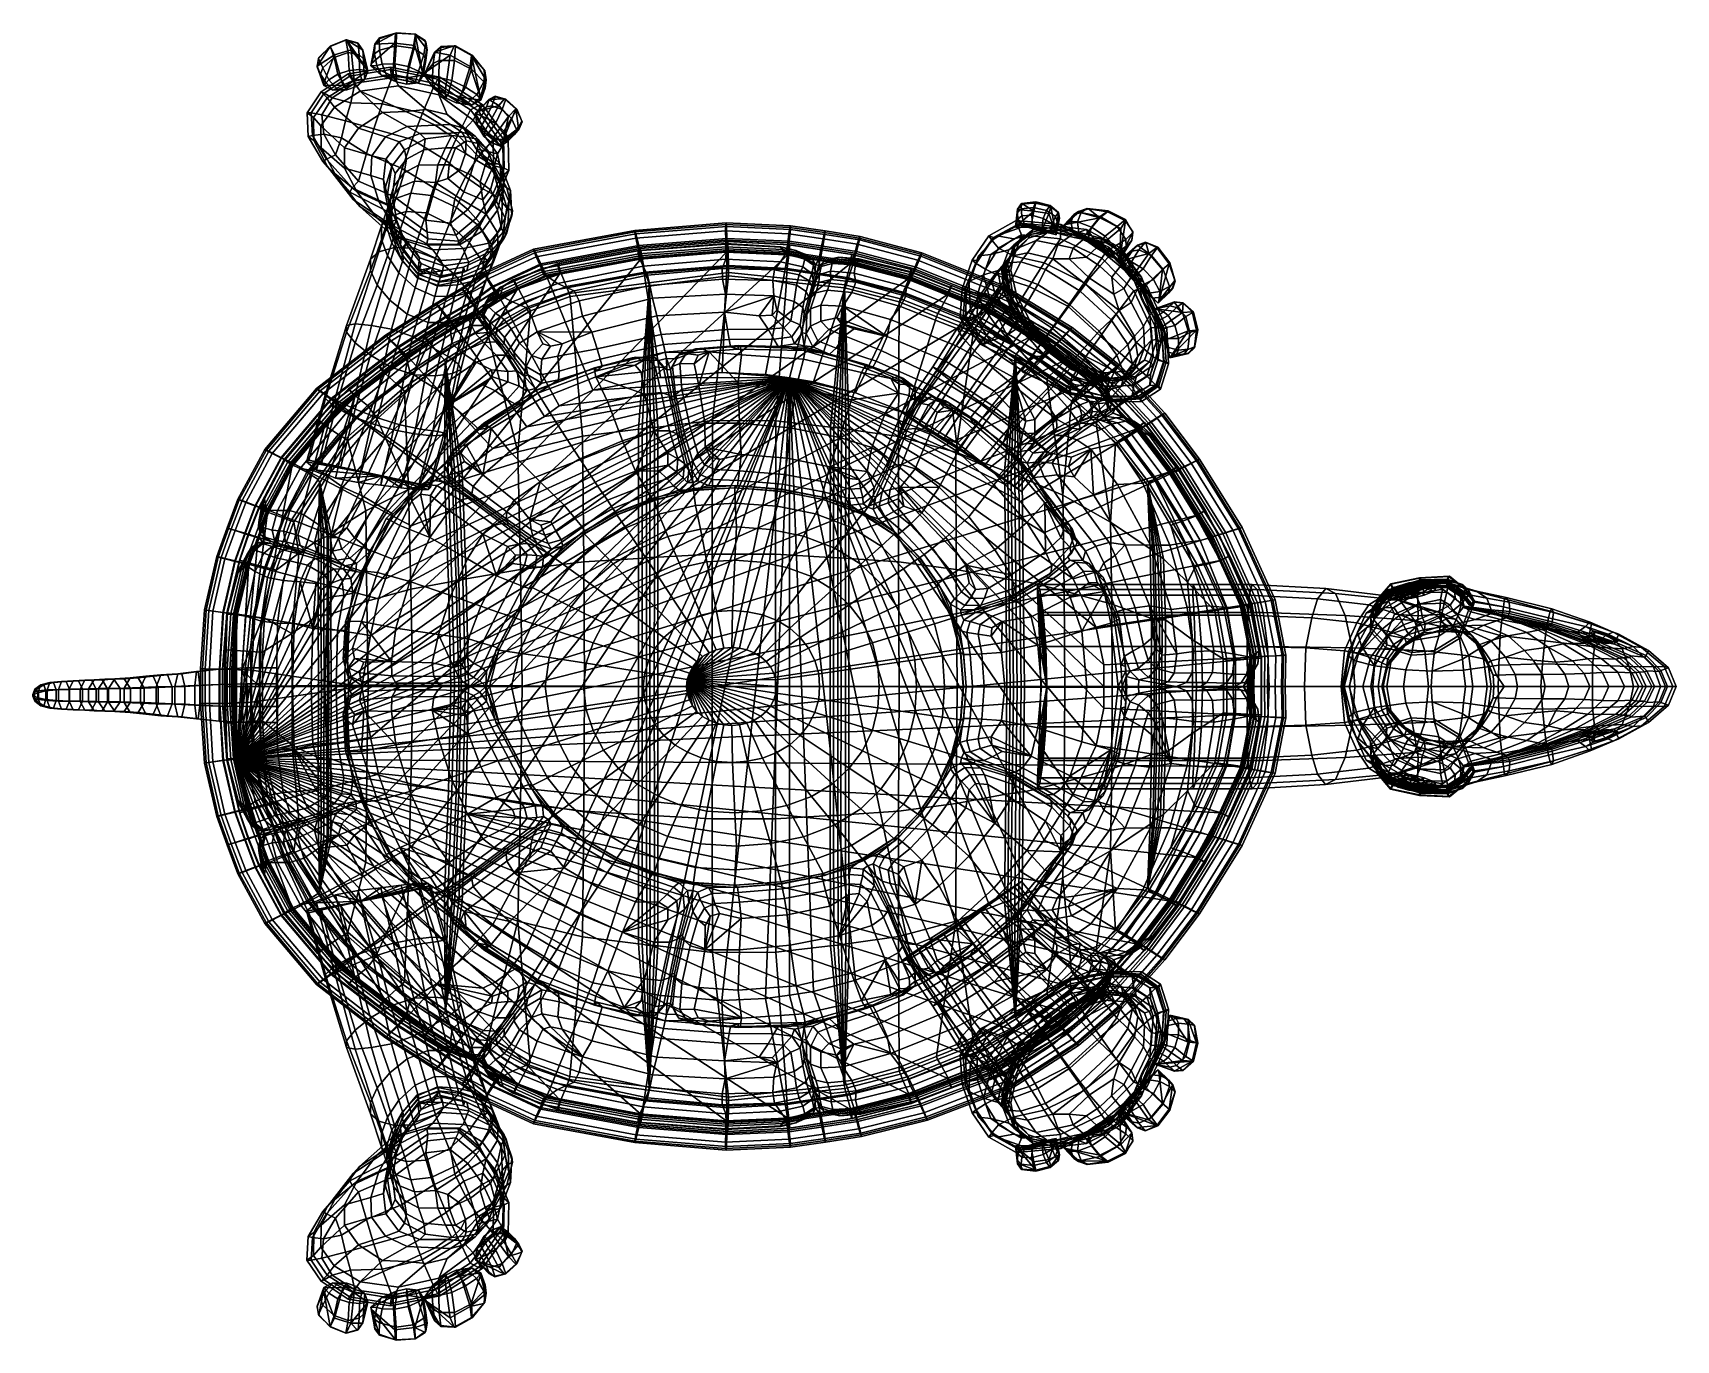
# Model space of a CAD drawing. Extents: x -0.99 to 0.99, y -0.79 to 0.79.
import ezdxf

# ---------------------------------------------------------------- set-up
doc = ezdxf.new("R2010")
doc.units = 0
doc.linetypes.add('SOLIDLINE', pattern=[0])
for name, color, linetype in [('1', 1, 'SOLIDLINE'), ('10', 1, 'SOLIDLINE'), ('11', 1, 'SOLIDLINE'), ('2', 1, 'SOLIDLINE'), ('3', 1, 'SOLIDLINE'), ('4', 1, 'SOLIDLINE'), ('5', 1, 'SOLIDLINE'), ('6', 1, 'SOLIDLINE'), ('7', 1, 'SOLIDLINE'), ('8', 1, 'SOLIDLINE'), ('9', 1, 'SOLIDLINE'), ('bot', 1, 'SOLIDLINE'), ('botlid', 1, 'SOLIDLINE'), ('headskin', 1, 'SOLIDLINE'), ('iris', 1, 'SOLIDLINE'), ('leg', 1, 'SOLIDLINE'), ('nails', 1, 'SOLIDLINE'), ('tail', 1, 'SOLIDLINE'), ('toplid', 1, 'SOLIDLINE'), ('white', 1, 'SOLIDLINE')]:
    doc.layers.add(name, color=color, linetype=linetype)

msp = doc.modelspace()

# ---------------------------------------------------------------- linework, layer by layer
at = {"layer": '1'}
for points in [[(-0.155805, 0.558548, -0.258876), (-0.155354, 0.560483, -0.271626), (-0.265591, 0.551489, -0.277561), (-0.26566, 0.549583, -0.26479)], [(-0.155991, 0.550986, -0.250585), (-0.155805, 0.558548, -0.258876), (-0.26566, 0.549583, -0.26479), (-0.264359, 0.542143, -0.256419)], [(-0.155354, 0.560483, -0.271626), (-0.154876, 0.556262, -0.282066), (-0.264282, 0.547333, -0.287955), (-0.265591, 0.551489, -0.277561)], [(-0.079386, 0.547498, -0.246401), (-0.078148, 0.555012, -0.254635), (-0.155805, 0.558548, -0.258876), (-0.155991, 0.550986, -0.250585)], [(-0.078148, 0.555012, -0.254635), (-0.077428, 0.556937, -0.26737), (-0.155354, 0.560483, -0.271626), (-0.155805, 0.558548, -0.258876)], [(-0.077428, 0.556937, -0.26737), (-0.077537, 0.552745, -0.277842), (-0.154876, 0.556262, -0.282066), (-0.155354, 0.560483, -0.271626)], [(-0.036194, 0.548908, -0.25234), (-0.035329, 0.55081, -0.265067), (-0.077428, 0.556937, -0.26737), (-0.078148, 0.555012, -0.254635)], [(-0.035329, 0.55081, -0.265067), (-0.035753, 0.546664, -0.275556), (-0.077537, 0.552745, -0.277842), (-0.077428, 0.556937, -0.26737)], [(-0.26566, 0.549583, -0.26479), (-0.265591, 0.551489, -0.277561), (-0.38826, 0.528651, -0.267823), (-0.387906, 0.526825, -0.254689)], [(-0.265591, 0.551489, -0.277561), (-0.264282, 0.547333, -0.287955), (-0.386024, 0.52467, -0.278574), (-0.38826, 0.528651, -0.267823)], [(-0.264359, 0.542143, -0.256419), (-0.26566, 0.549583, -0.26479), (-0.387906, 0.526825, -0.254689), (-0.384951, 0.519692, -0.246151)], [(-0.264282, 0.547333, -0.287955), (-0.260797, 0.533075, -0.292931), (-0.379374, 0.511, -0.283888), (-0.386024, 0.52467, -0.278574)], [(-0.261962, 0.531217, -0.257591), (-0.264359, 0.542143, -0.256419), (-0.384951, 0.519692, -0.246151), (-0.380127, 0.509221, -0.247479)], [(-0.155777, 0.539886, -0.251873), (-0.155991, 0.550986, -0.250585), (-0.264359, 0.542143, -0.256419), (-0.261962, 0.531217, -0.257591)], [(-0.154876, 0.556262, -0.282066), (-0.154241, 0.541768, -0.287194), (-0.260797, 0.533075, -0.292931), (-0.264282, 0.547333, -0.287955)], [(-0.155676, 0.529228, -0.258226), (-0.155777, 0.539886, -0.251873), (-0.261962, 0.531217, -0.257591), (-0.259765, 0.520732, -0.263832)], [(-0.154241, 0.541768, -0.287194), (-0.153973, 0.527177, -0.282967), (-0.257659, 0.518718, -0.28855), (-0.260797, 0.533075, -0.292931)], [(-0.080715, 0.536469, -0.247773), (-0.079386, 0.547498, -0.246401), (-0.155991, 0.550986, -0.250585), (-0.155777, 0.539886, -0.251873)], [(-0.082095, 0.525875, -0.254208), (-0.080715, 0.536469, -0.247773), (-0.155777, 0.539886, -0.251873), (-0.155676, 0.529228, -0.258226)], [(-0.077537, 0.552745, -0.277842), (-0.078917, 0.538341, -0.28308), (-0.154241, 0.541768, -0.287194), (-0.154876, 0.556262, -0.282066)], [(-0.078917, 0.538341, -0.28308), (-0.080677, 0.523843, -0.278964), (-0.153973, 0.527177, -0.282967), (-0.154241, 0.541768, -0.287194)], [(-0.040164, 0.530567, -0.245556), (-0.038, 0.541474, -0.244137), (-0.079386, 0.547498, -0.246401), (-0.080715, 0.536469, -0.247773)], [(-0.038225, 0.532421, -0.280854), (-0.041082, 0.518078, -0.276798), (-0.080677, 0.523843, -0.278964), (-0.078917, 0.538341, -0.28308)], [(-0.038, 0.541474, -0.244137), (-0.036194, 0.548908, -0.25234), (-0.078148, 0.555012, -0.254635), (-0.079386, 0.547498, -0.246401)], [(-0.035753, 0.546664, -0.275556), (-0.038225, 0.532421, -0.280854), (-0.078917, 0.538341, -0.28308), (-0.077537, 0.552745, -0.277842)], [(0.000309, 0.524138, -0.245862), (0.003306, 0.534914, -0.24445), (-0.038, 0.541474, -0.244137), (-0.040164, 0.530567, -0.245556)], [(0.005951, 0.540038, -0.27587), (0.00239, 0.525968, -0.281161), (-0.038225, 0.532421, -0.280854), (-0.035753, 0.546664, -0.275556)], [(0.003306, 0.534914, -0.24445), (0.00568, 0.542258, -0.252655), (-0.036194, 0.548908, -0.25234), (-0.038, 0.541474, -0.244137)], [(0.00568, 0.542258, -0.252655), (0.00669, 0.544136, -0.265384), (-0.035329, 0.55081, -0.265067), (-0.036194, 0.548908, -0.25234)], [(0.00669, 0.544136, -0.265384), (0.005951, 0.540038, -0.27587), (-0.035753, 0.546664, -0.275556), (-0.035329, 0.55081, -0.265067)], [(0.080122, 0.520502, -0.264343), (0.074628, 0.506941, -0.270024), (0.00239, 0.525968, -0.281161), (0.005951, 0.540038, -0.27587)], [(0.076773, 0.515566, -0.232262), (0.080156, 0.522644, -0.240519), (0.00568, 0.542258, -0.252655), (0.003306, 0.534914, -0.24445)], [(0.080156, 0.522644, -0.240519), (0.081424, 0.524455, -0.253522), (0.00669, 0.544136, -0.265384), (0.00568, 0.542258, -0.252655)], [(0.081424, 0.524455, -0.253522), (0.080122, 0.520502, -0.264343), (0.005951, 0.540038, -0.27587), (0.00669, 0.544136, -0.265384)], [(-0.387906, 0.526825, -0.254689), (-0.38826, 0.528651, -0.267823), (-0.448465, 0.50088, -0.234461), (-0.447903, 0.499148, -0.221192)], [(-0.38826, 0.528651, -0.267823), (-0.386024, 0.52467, -0.278574), (-0.445777, 0.497106, -0.245719), (-0.448465, 0.50088, -0.234461)], [(-0.384951, 0.519692, -0.246151), (-0.387906, 0.526825, -0.254689), (-0.447903, 0.499148, -0.221192), (-0.444135, 0.492386, -0.212978)], [(-0.386024, 0.52467, -0.278574), (-0.379374, 0.511, -0.283888), (-0.437567, 0.484151, -0.252064), (-0.445777, 0.497106, -0.245719)], [(-0.380127, 0.509221, -0.247479), (-0.384951, 0.519692, -0.246151), (-0.444135, 0.492386, -0.212978), (-0.438117, 0.482466, -0.21498)], [(-0.259765, 0.520732, -0.263832), (-0.261962, 0.531217, -0.257591), (-0.380127, 0.509221, -0.247479), (-0.375601, 0.499165, -0.254045)], [(-0.260797, 0.533075, -0.292931), (-0.257659, 0.518718, -0.28855), (-0.373045, 0.497236, -0.279632), (-0.379374, 0.511, -0.283888)], [(-0.259095, 0.516902, -0.260167), (-0.259765, 0.520732, -0.263832), (-0.375601, 0.499165, -0.254045), (-0.374078, 0.495499, -0.250363)], [(-0.25926, 0.5171, -0.256981), (-0.259095, 0.516902, -0.260167), (-0.374078, 0.495499, -0.250363), (-0.374339, 0.495674, -0.247039)], [(-0.257659, 0.518718, -0.28855), (-0.254352, 0.499317, -0.264685), (-0.36532, 0.478644, -0.256092), (-0.373045, 0.497236, -0.279632)], [(-0.155771, 0.525336, -0.254603), (-0.155676, 0.529228, -0.258226), (-0.259765, 0.520732, -0.263832), (-0.259095, 0.516902, -0.260167)], [(-0.155819, 0.525529, -0.251403), (-0.155771, 0.525336, -0.254603), (-0.259095, 0.516902, -0.260167), (-0.25926, 0.5171, -0.256981)], [(-0.153973, 0.527177, -0.282967), (-0.154553, 0.50746, -0.259442), (-0.254352, 0.499317, -0.264685), (-0.257659, 0.518718, -0.28855)], [(-0.081404, 0.521886, -0.247157), (-0.082732, 0.522012, -0.250614), (-0.155771, 0.525336, -0.254603), (-0.155819, 0.525529, -0.251403)], [(-0.082732, 0.522012, -0.250614), (-0.082095, 0.525875, -0.254208), (-0.155676, 0.529228, -0.258226), (-0.155771, 0.525336, -0.254603)], [(-0.080677, 0.523843, -0.278964), (-0.084001, 0.504263, -0.255638), (-0.154553, 0.50746, -0.259442), (-0.153973, 0.527177, -0.282967)], [(-0.041082, 0.518078, -0.276798), (-0.045845, 0.498719, -0.253592), (-0.084001, 0.504263, -0.255638), (-0.080677, 0.523843, -0.278964)], [(-0.043275, 0.51627, -0.248456), (-0.042347, 0.520091, -0.252034), (-0.082095, 0.525875, -0.254208), (-0.082732, 0.522012, -0.250614)], [(-0.043575, 0.515415, -0.244379), (-0.043275, 0.51627, -0.248456), (-0.082732, 0.522012, -0.250614), (-0.081404, 0.521886, -0.247157)], [(-0.042347, 0.520091, -0.252034), (-0.040164, 0.530567, -0.245556), (-0.080715, 0.536469, -0.247773), (-0.082095, 0.525875, -0.254208)], [(-0.043575, 0.515415, -0.244379), (-0.081404, 0.521886, -0.247157), (-0.056775, 0.516756, -0.241963)], [(-0.001563, 0.511804, -0.277096), (-0.007772, 0.492661, -0.253759), (-0.045845, 0.498719, -0.253592), (-0.041082, 0.518078, -0.276798)], [(-0.003893, 0.510011, -0.248753), (-0.002675, 0.513789, -0.252333), (-0.042347, 0.520091, -0.252034), (-0.043275, 0.51627, -0.248456)], [(-0.002675, 0.513789, -0.252333), (0.000309, 0.524138, -0.245862), (-0.040164, 0.530567, -0.245556), (-0.042347, 0.520091, -0.252034)], [(0.00239, 0.525968, -0.281161), (-0.001563, 0.511804, -0.277096), (-0.041082, 0.518078, -0.276798), (-0.038225, 0.532421, -0.280854)], [(0.067892, 0.495206, -0.240807), (0.072296, 0.505177, -0.233915), (0.000309, 0.524138, -0.245862), (-0.002675, 0.513789, -0.252333)], [(0.074628, 0.506941, -0.270024), (0.068731, 0.49329, -0.266172), (-0.001563, 0.511804, -0.277096), (0.00239, 0.525968, -0.281161)], [(0.072296, 0.505177, -0.233915), (0.076773, 0.515566, -0.232262), (0.003306, 0.534914, -0.24445), (0.000309, 0.524138, -0.245862)], [(0.17819, 0.481123, -0.212017), (0.170144, 0.468588, -0.219175), (0.074628, 0.506941, -0.270024), (0.080122, 0.520502, -0.264343)], [(0.173913, 0.476559, -0.180138), (0.178627, 0.4831, -0.187713), (0.080156, 0.522644, -0.240519), (0.076773, 0.515566, -0.232262)], [(0.180238, 0.484775, -0.200641), (0.17819, 0.481123, -0.212017), (0.080122, 0.520502, -0.264343), (0.081424, 0.524455, -0.253522)], [(0.178627, 0.4831, -0.187713), (0.180238, 0.484775, -0.200641), (0.081424, 0.524455, -0.253522), (0.080156, 0.522644, -0.240519)], [(-0.447903, 0.499148, -0.221192), (-0.448465, 0.50088, -0.234461), (-0.474748, 0.481766, -0.210544), (-0.474095, 0.480101, -0.197566)], [(-0.448465, 0.50088, -0.234461), (-0.445777, 0.497106, -0.245719), (-0.471864, 0.478138, -0.221892), (-0.474748, 0.481766, -0.210544)], [(-0.444135, 0.492386, -0.212978), (-0.447903, 0.499148, -0.221192), (-0.474095, 0.480101, -0.197566), (-0.469972, 0.473602, -0.189872)], [(-0.445777, 0.497106, -0.245719), (-0.437567, 0.484151, -0.252064), (-0.462971, 0.465679, -0.228945), (-0.471864, 0.478138, -0.221892)], [(-0.375601, 0.499165, -0.254045), (-0.380127, 0.509221, -0.247479), (-0.438117, 0.482466, -0.21498), (-0.432445, 0.472942, -0.22232)], [(-0.379374, 0.511, -0.283888), (-0.373045, 0.497236, -0.279632), (-0.42967, 0.471111, -0.248689), (-0.437567, 0.484151, -0.252064)], [(-0.374078, 0.495499, -0.250363), (-0.375601, 0.499165, -0.254045), (-0.432445, 0.472942, -0.22232), (-0.430504, 0.469466, -0.218891)], [(-0.373045, 0.497236, -0.279632), (-0.36532, 0.478644, -0.256092), (-0.419823, 0.453515, -0.227385), (-0.42967, 0.471111, -0.248689)], [(-0.254352, 0.499317, -0.264685), (-0.234783, 0.373577, -0.142995), (-0.316571, 0.358211, -0.145135), (-0.36532, 0.478644, -0.256092)], [(-0.154553, 0.50746, -0.259442), (-0.160242, 0.37969, -0.139953), (-0.234783, 0.373577, -0.142995), (-0.254352, 0.499317, -0.264685)], [(-0.084001, 0.504263, -0.255638), (-0.107469, 0.377423, -0.13786), (-0.160242, 0.37969, -0.139953), (-0.154553, 0.50746, -0.259442)], [(-0.045845, 0.498719, -0.253592), (-0.078449, 0.373302, -0.13669), (-0.107469, 0.377423, -0.13786), (-0.084001, 0.504263, -0.255638)], [(-0.007772, 0.492661, -0.253759), (-0.049574, 0.368608, -0.135799), (-0.078449, 0.373302, -0.13669), (-0.045845, 0.498719, -0.253592)], [(-0.056775, 0.516756, -0.241963), (-0.047369, 0.509702, -0.233584), (-0.043575, 0.515415, -0.244379)], [(-0.049798, 0.491839, -0.173833), (-0.04693, 0.491406, -0.173757), (-0.044737, 0.501867, -0.218555), (-0.04773, 0.502318, -0.218594)], [(-0.047369, 0.509702, -0.233584), (-0.04773, 0.502318, -0.218594), (-0.044737, 0.501867, -0.218555), (-0.042245, 0.508949, -0.233558)], [(-0.042245, 0.508949, -0.233558), (-0.043575, 0.515415, -0.244379), (-0.047369, 0.509702, -0.233584)], [(-0.005425, 0.510327, -0.245474), (-0.003893, 0.510011, -0.248753), (-0.043275, 0.51627, -0.248456), (-0.043575, 0.515415, -0.244379)], [(-0.005425, 0.510327, -0.245474), (-0.043575, 0.515415, -0.244379), (-0.030922, 0.512977, -0.241829)], [(-0.043575, 0.515415, -0.244379), (-0.042245, 0.508949, -0.233558), (-0.030922, 0.512977, -0.241829)], [(0.068731, 0.49329, -0.266172), (0.059894, 0.474831, -0.243093), (-0.007772, 0.492661, -0.253759), (-0.001563, 0.511804, -0.277096)], [(0.066067, 0.491766, -0.233997), (0.066155, 0.491564, -0.237267), (-0.003893, 0.510011, -0.248753), (-0.005425, 0.510327, -0.245474)], [(0.066155, 0.491564, -0.237267), (0.067892, 0.495206, -0.240807), (-0.002675, 0.513789, -0.252333), (-0.003893, 0.510011, -0.248753)], [(0.161198, 0.45774, -0.190855), (0.16748, 0.466958, -0.182823), (0.072296, 0.505177, -0.233915), (0.067892, 0.495206, -0.240807)], [(0.170144, 0.468588, -0.219175), (0.161675, 0.455967, -0.216776), (0.068731, 0.49329, -0.266172), (0.074628, 0.506941, -0.270024)], [(0.16748, 0.466958, -0.182823), (0.173913, 0.476559, -0.180138), (0.076773, 0.515566, -0.232262), (0.072296, 0.505177, -0.233915)], [(-0.474095, 0.480101, -0.197566), (-0.474748, 0.481766, -0.210544), (-0.506159, 0.46361, -0.191422), (-0.505398, 0.462008, -0.17877)], [(-0.474748, 0.481766, -0.210544), (-0.471864, 0.478138, -0.221892), (-0.50304, 0.460119, -0.202732), (-0.506159, 0.46361, -0.191422)], [(-0.469972, 0.473602, -0.189872), (-0.474095, 0.480101, -0.197566), (-0.505398, 0.462008, -0.17877), (-0.50085, 0.455752, -0.171507)], [(-0.471864, 0.478138, -0.221892), (-0.462971, 0.465679, -0.228945), (-0.493332, 0.44813, -0.210232), (-0.50304, 0.460119, -0.202732)], [(-0.438117, 0.482466, -0.21498), (-0.444135, 0.492386, -0.212978), (-0.469972, 0.473602, -0.189872), (-0.463433, 0.464059, -0.192399)], [(-0.432445, 0.472942, -0.22232), (-0.438117, 0.482466, -0.21498), (-0.463433, 0.464059, -0.192399), (-0.457259, 0.454897, -0.200196)], [(-0.437567, 0.484151, -0.252064), (-0.42967, 0.471111, -0.248689), (-0.454389, 0.453136, -0.226415), (-0.462971, 0.465679, -0.228945)], [(-0.431586, 0.46895, -0.214651), (-0.445998, 0.456717, -0.197273), (-0.446497, 0.463862, -0.192353), (-0.430608, 0.477591, -0.211269)], [(-0.374339, 0.495674, -0.247039), (-0.374078, 0.495499, -0.250363), (-0.430504, 0.469466, -0.218891), (-0.431586, 0.46895, -0.214651)], [(-0.36532, 0.478644, -0.256092), (-0.316571, 0.358211, -0.145135), (-0.357256, 0.339579, -0.144639), (-0.419823, 0.453515, -0.227385)], [(-0.048584, 0.483068, -0.081473), (-0.051678, 0.483539, -0.081658), (-0.055345, 0.470876, 0.011931), (-0.052303, 0.470409, 0.012075)], [(-0.051678, 0.483539, -0.081658), (-0.048584, 0.483068, -0.081473), (-0.04693, 0.491406, -0.173757), (-0.049798, 0.491839, -0.173833)], [(0.059894, 0.474831, -0.243093), (0.001131, 0.355174, -0.133455), (-0.049574, 0.368608, -0.135799), (-0.007772, 0.492661, -0.253759)], [(0.161675, 0.455967, -0.216776), (0.149375, 0.438915, -0.197386), (0.059894, 0.474831, -0.243093), (0.068731, 0.49329, -0.266172)], [(0.158799, 0.454541, -0.184428), (0.158774, 0.454375, -0.18778), (0.066155, 0.491564, -0.237267), (0.066067, 0.491766, -0.233997)], [(0.158774, 0.454375, -0.18778), (0.161198, 0.45774, -0.190855), (0.067892, 0.495206, -0.240807), (0.066155, 0.491564, -0.237267)], [(0.260467, 0.430769, -0.187738), (0.250279, 0.419543, -0.195364), (0.170144, 0.468588, -0.219175), (0.17819, 0.481123, -0.212017)], [(0.25541, 0.42668, -0.156338), (0.261243, 0.432537, -0.163571), (0.178627, 0.4831, -0.187713), (0.173913, 0.476559, -0.180138)], [(0.26314, 0.434036, -0.176306), (0.260467, 0.430769, -0.187738), (0.17819, 0.481123, -0.212017), (0.180238, 0.484775, -0.200641)], [(0.261243, 0.432537, -0.163571), (0.26314, 0.434036, -0.176306), (0.180238, 0.484775, -0.200641), (0.178627, 0.4831, -0.187713)], [(-0.505398, 0.462008, -0.17877), (-0.506159, 0.46361, -0.191422), (-0.567093, 0.424915, -0.176507), (-0.56612, 0.423447, -0.164206)], [(-0.506159, 0.46361, -0.191422), (-0.50304, 0.460119, -0.202732), (-0.563514, 0.421714, -0.187629), (-0.567093, 0.424915, -0.176507)], [(-0.50085, 0.455752, -0.171507), (-0.505398, 0.462008, -0.17877), (-0.56612, 0.423447, -0.164206), (-0.560751, 0.417714, -0.157225)], [(-0.50304, 0.460119, -0.202732), (-0.493332, 0.44813, -0.210232), (-0.552231, 0.410728, -0.195196), (-0.563514, 0.421714, -0.187629)], [(-0.463433, 0.464059, -0.192399), (-0.469972, 0.473602, -0.189872), (-0.50085, 0.455752, -0.171507), (-0.493688, 0.446571, -0.174367)], [(-0.457259, 0.454897, -0.200196), (-0.463433, 0.464059, -0.192399), (-0.493688, 0.446571, -0.174367), (-0.486916, 0.437756, -0.182429)], [(-0.462971, 0.465679, -0.228945), (-0.454389, 0.453136, -0.226415), (-0.483931, 0.436062, -0.208343), (-0.493332, 0.44813, -0.210232)], [(-0.430504, 0.469466, -0.218891), (-0.432445, 0.472942, -0.22232), (-0.457259, 0.454897, -0.200196), (-0.455137, 0.451553, -0.197049)], [(-0.431586, 0.46895, -0.214651), (-0.430504, 0.469466, -0.218891), (-0.455137, 0.451553, -0.197049), (-0.454705, 0.450901, -0.192994)], [(-0.431586, 0.46895, -0.214651), (-0.454705, 0.450901, -0.192994), (-0.445998, 0.456717, -0.197273)], [(-0.42967, 0.471111, -0.248689), (-0.419823, 0.453515, -0.227385), (-0.44363, 0.436203, -0.207261), (-0.454389, 0.453136, -0.226415)], [(-0.445998, 0.456717, -0.197273), (-0.449805, 0.448004, -0.184312), (-0.450561, 0.454971, -0.178935), (-0.446497, 0.463862, -0.192353)], [(-0.052303, 0.470409, 0.012075), (-0.055345, 0.470876, 0.011931), (-0.060687, 0.450491, 0.083754), (-0.057767, 0.450038, 0.083782)], [(0.149375, 0.438915, -0.197386), (0.06825, 0.328401, -0.128185), (0.001131, 0.355174, -0.133455), (0.059894, 0.474831, -0.243093)], [(0.236477, 0.406817, -0.164798), (0.239478, 0.40983, -0.167633), (0.161198, 0.45774, -0.190855), (0.158774, 0.454375, -0.18778)], [(0.239478, 0.40983, -0.167633), (0.247335, 0.418084, -0.159324), (0.16748, 0.466958, -0.182823), (0.161198, 0.45774, -0.190855)], [(0.250279, 0.419543, -0.195364), (0.239651, 0.408243, -0.19358), (0.161675, 0.455967, -0.216776), (0.170144, 0.468588, -0.219175)], [(0.247335, 0.418084, -0.159324), (0.25541, 0.42668, -0.156338), (0.173913, 0.476559, -0.180138), (0.16748, 0.466958, -0.182823)], [(-0.493688, 0.446571, -0.174367), (-0.50085, 0.455752, -0.171507), (-0.560751, 0.417714, -0.157225), (-0.552382, 0.409298, -0.160128)], [(-0.486916, 0.437756, -0.182429), (-0.493688, 0.446571, -0.174367), (-0.552382, 0.409298, -0.160128), (-0.544451, 0.401219, -0.168212)], [(-0.493332, 0.44813, -0.210232), (-0.483931, 0.436062, -0.208343), (-0.541244, 0.399666, -0.193645), (-0.552231, 0.410728, -0.195196)], [(-0.484576, 0.434537, -0.179517), (-0.486916, 0.437756, -0.182429), (-0.544451, 0.401219, -0.168212), (-0.541689, 0.39827, -0.165479)], [(-0.455137, 0.451553, -0.197049), (-0.457259, 0.454897, -0.200196), (-0.486916, 0.437756, -0.182429), (-0.484576, 0.434537, -0.179517)], [(-0.454705, 0.450901, -0.192994), (-0.455137, 0.451553, -0.197049), (-0.484576, 0.434537, -0.179517), (-0.483604, 0.435241, -0.176649)], [(-0.454389, 0.453136, -0.226415), (-0.44363, 0.436203, -0.207261), (-0.472073, 0.419743, -0.190939), (-0.483931, 0.436062, -0.208343)], [(-0.454705, 0.450901, -0.192994), (-0.483604, 0.435241, -0.176649), (-0.463632, 0.444869, -0.183568)], [(-0.463632, 0.444869, -0.183568), (-0.453569, 0.445507, -0.181489), (-0.454705, 0.450901, -0.192994)], [(-0.454705, 0.450901, -0.192994), (-0.449805, 0.448004, -0.184312), (-0.445998, 0.456717, -0.197273)], [(-0.449805, 0.448004, -0.184312), (-0.454705, 0.450901, -0.192994), (-0.453569, 0.445507, -0.181489)], [(-0.453569, 0.445507, -0.181489), (-0.449076, 0.440717, -0.169376), (-0.446895, 0.442077, -0.170803), (-0.449805, 0.448004, -0.184312)], [(-0.450561, 0.454971, -0.178935), (-0.449805, 0.448004, -0.184312), (-0.446895, 0.442077, -0.170803), (-0.448452, 0.449401, -0.167627)], [(-0.441915, 0.431732, -0.132485), (-0.43945, 0.432992, -0.133399), (-0.446895, 0.442077, -0.170803), (-0.449076, 0.440717, -0.169376)], [(-0.43945, 0.432992, -0.133399), (-0.440922, 0.440731, -0.131679), (-0.448452, 0.449401, -0.167627), (-0.446895, 0.442077, -0.170803)], [(-0.419823, 0.453515, -0.227385), (-0.357256, 0.339579, -0.144639), (-0.375145, 0.326526, -0.143939), (-0.44363, 0.436203, -0.207261)], [(-0.432873, 0.425748, -0.057117), (-0.432514, 0.433082, -0.056447), (-0.440922, 0.440731, -0.131679), (-0.43945, 0.432992, -0.133399)], [(-0.057767, 0.450038, 0.083782), (-0.060687, 0.450491, 0.083754), (-0.063175, 0.427811, 0.145814), (-0.058368, 0.427011, 0.146247)], [(0.224447, 0.392991, -0.175809), (0.1246, 0.294229, -0.125011), (0.06825, 0.328401, -0.128185), (0.149375, 0.438915, -0.197386)], [(0.239651, 0.408243, -0.19358), (0.224447, 0.392991, -0.175809), (0.149375, 0.438915, -0.197386), (0.161675, 0.455967, -0.216776)], [(0.236552, 0.406923, -0.161596), (0.236477, 0.406817, -0.164798), (0.158774, 0.454375, -0.18778), (0.158799, 0.454541, -0.184428)], [(-0.56612, 0.423447, -0.164206), (-0.567093, 0.424915, -0.176507), (-0.650586, 0.360347, -0.216564), (-0.649325, 0.359103, -0.203439)], [(-0.567093, 0.424915, -0.176507), (-0.563514, 0.421714, -0.187629), (-0.646379, 0.357634, -0.227588), (-0.650586, 0.360347, -0.216564)], [(-0.560751, 0.417714, -0.157225), (-0.56612, 0.423447, -0.164206), (-0.649325, 0.359103, -0.203439), (-0.642831, 0.35424, -0.195165)], [(-0.563514, 0.421714, -0.187629), (-0.552231, 0.410728, -0.195196), (-0.63294, 0.348315, -0.233546), (-0.646379, 0.357634, -0.227588)], [(-0.552382, 0.409298, -0.160128), (-0.560751, 0.417714, -0.157225), (-0.642831, 0.35424, -0.195165), (-0.632809, 0.347104, -0.19687)], [(-0.483604, 0.435241, -0.176649), (-0.484576, 0.434537, -0.179517), (-0.541689, 0.39827, -0.165479), (-0.54191, 0.398463, -0.162399)], [(-0.483931, 0.436062, -0.208343), (-0.472073, 0.419743, -0.190939), (-0.527216, 0.384701, -0.17773), (-0.541244, 0.399666, -0.193645)], [(-0.472073, 0.419743, -0.190939), (-0.396428, 0.313933, -0.143667), (-0.437427, 0.287639, -0.143785), (-0.527216, 0.384701, -0.17773)], [(-0.44363, 0.436203, -0.207261), (-0.375145, 0.326526, -0.143939), (-0.396428, 0.313933, -0.143667), (-0.472073, 0.419743, -0.190939)], [(-0.435673, 0.424393, -0.056634), (-0.432873, 0.425748, -0.057117), (-0.43945, 0.432992, -0.133399), (-0.441915, 0.431732, -0.132485)], [(-0.432873, 0.425748, -0.057117), (-0.435673, 0.424393, -0.056634), (-0.426493, 0.413279, 0.031362), (-0.423766, 0.414623, 0.031236)], [(-0.423766, 0.414623, 0.031236), (-0.423512, 0.421888, 0.03223), (-0.432514, 0.433082, -0.056447), (-0.432873, 0.425748, -0.057117)], [(-0.061043, 0.412063, 0.185523), (-0.063175, 0.427811, 0.145814), (-0.072658, 0.414465, 0.184715)], [(-0.063175, 0.427811, 0.145814), (-0.061043, 0.412063, 0.185523), (-0.058368, 0.427011, 0.146247)], [(-0.058368, 0.427011, 0.146247), (-0.061043, 0.412063, 0.185523), (-0.050364, 0.410843, 0.186943)], [(0.29344, 0.367276, -0.179973), (0.302385, 0.374674, -0.172166), (0.247335, 0.418084, -0.159324), (0.239478, 0.40983, -0.167633)], [(0.30552, 0.375983, -0.208776), (0.293405, 0.365856, -0.206178), (0.239651, 0.408243, -0.19358), (0.250279, 0.419543, -0.195364)], [(0.302385, 0.374674, -0.172166), (0.311591, 0.382379, -0.169725), (0.25541, 0.42668, -0.156338), (0.247335, 0.418084, -0.159324)], [(0.317186, 0.386044, -0.201834), (0.30552, 0.375983, -0.208776), (0.250279, 0.419543, -0.195364), (0.260467, 0.430769, -0.187738)], [(0.311591, 0.382379, -0.169725), (0.318196, 0.387627, -0.177496), (0.261243, 0.432537, -0.163571), (0.25541, 0.42668, -0.156338)], [(0.32029, 0.388971, -0.19051), (0.317186, 0.386044, -0.201834), (0.260467, 0.430769, -0.187738), (0.26314, 0.434036, -0.176306)], [(0.318196, 0.387627, -0.177496), (0.32029, 0.388971, -0.19051), (0.26314, 0.434036, -0.176306), (0.261243, 0.432537, -0.163571)], [(-0.552231, 0.410728, -0.195196), (-0.541244, 0.399666, -0.193645), (-0.619779, 0.338934, -0.22998), (-0.63294, 0.348315, -0.233546)], [(-0.544451, 0.401219, -0.168212), (-0.552382, 0.409298, -0.160128), (-0.632809, 0.347104, -0.19687), (-0.623294, 0.340252, -0.204017)], [(-0.541689, 0.39827, -0.165479), (-0.544451, 0.401219, -0.168212), (-0.623294, 0.340252, -0.204017), (-0.619949, 0.33775, -0.200612)], [(-0.54191, 0.398463, -0.162399), (-0.541689, 0.39827, -0.165479), (-0.619949, 0.33775, -0.200612), (-0.62025, 0.33788, -0.197402)], [(-0.541244, 0.399666, -0.193645), (-0.527216, 0.384701, -0.17773), (-0.602813, 0.326257, -0.20948), (-0.619779, 0.338934, -0.22998)], [(-0.423766, 0.414623, 0.031236), (-0.426493, 0.413279, 0.031362), (-0.413026, 0.395394, 0.107936), (-0.410455, 0.39667, 0.107895)], [(-0.257854, 0.394623, 0.234976), (-0.229146, 0.404318, 0.23119), (-0.305214, 0.387309, 0.217152), (-0.311779, 0.381632, 0.21918)], [(-0.227239, 0.39652, 0.250795), (-0.229146, 0.404318, 0.23119), (-0.257854, 0.394623, 0.234976), (-0.237015, 0.394039, 0.253257)], [(-0.14125, 0.407839, 0.219618), (-0.150106, 0.410746, 0.217413), (-0.229146, 0.404318, 0.23119), (-0.197696, 0.403348, 0.23785)], [(-0.197696, 0.403348, 0.23785), (-0.229146, 0.404318, 0.23119), (-0.227239, 0.39652, 0.250795), (-0.215782, 0.396203, 0.256105)], [(-0.092404, 0.411124, 0.1997), (-0.150106, 0.410746, 0.217413), (-0.14125, 0.407839, 0.219618), (-0.061109, 0.40631, 0.201824)], [(-0.072658, 0.414465, 0.184715), (-0.092404, 0.411124, 0.1997), (-0.061109, 0.40631, 0.201824), (-0.061043, 0.412063, 0.185523)], [(-0.061043, 0.412063, 0.185523), (-0.061109, 0.40631, 0.201824), (-0.030405, 0.401819, 0.200741), (-0.050364, 0.410843, 0.186943)], [(-0.061109, 0.40631, 0.201824), (0.013131, 0.384629, 0.213825), (0.021926, 0.385496, 0.212251), (-0.030405, 0.401819, 0.200741)], [(0.293405, 0.365856, -0.206178), (0.276167, 0.3522, -0.186478), (0.224447, 0.392991, -0.175809), (0.239651, 0.408243, -0.19358)], [(0.290044, 0.364577, -0.176845), (0.29344, 0.367276, -0.179973), (0.239478, 0.40983, -0.167633), (0.236477, 0.406817, -0.164798)], [(-0.527216, 0.384701, -0.17773), (-0.437427, 0.287639, -0.143785), (-0.493921, 0.244097, -0.14824), (-0.602813, 0.326257, -0.20948)], [(-0.410455, 0.39667, 0.107895), (-0.413026, 0.395394, 0.107936), (-0.399136, 0.374751, 0.162583), (-0.395051, 0.376774, 0.162578)], [(-0.382812, 0.354729, 0.211377), (-0.311779, 0.381632, 0.21918), (-0.305214, 0.387309, 0.217152), (-0.358088, 0.370626, 0.204213)], [(-0.237015, 0.394039, 0.253257), (-0.226993, 0.38285, 0.282433), (-0.227239, 0.39652, 0.250795)], [(-0.078449, 0.373302, -0.13669), (-0.234783, 0.373577, -0.142995), (-0.160242, 0.37969, -0.139953)], [(-0.222512, 0.383339, 0.283126), (-0.227239, 0.39652, 0.250795), (-0.226993, 0.38285, 0.282433)], [(-0.227239, 0.39652, 0.250795), (-0.222512, 0.383339, 0.283126), (-0.215782, 0.396203, 0.256105)], [(-0.226993, 0.38285, 0.282433), (-0.220492, 0.346994, 0.360932), (-0.217836, 0.347374, 0.361177), (-0.222512, 0.383339, 0.283126)], [(-0.078449, 0.373302, -0.13669), (-0.160242, 0.37969, -0.139953), (-0.107469, 0.377423, -0.13786)], [(0.060273, 0.366979, 0.226722), (0.083477, 0.357841, 0.228199), (0.021926, 0.385496, 0.212251), (0.013131, 0.384629, 0.213825)], [(0.276167, 0.3522, -0.186478), (0.163043, 0.263838, -0.124523), (0.1246, 0.294229, -0.125011), (0.224447, 0.392991, -0.175809)], [(0.328972, 0.346986, -0.181128), (0.338723, 0.35412, -0.17892), (0.311591, 0.382379, -0.169725), (0.302385, 0.374674, -0.172166)], [(0.344581, 0.357513, -0.211081), (0.3322, 0.348197, -0.217688), (0.30552, 0.375983, -0.208776), (0.317186, 0.386044, -0.201834)], [(0.338723, 0.35412, -0.17892), (0.345701, 0.358981, -0.186848), (0.318196, 0.387627, -0.177496), (0.311591, 0.382379, -0.169725)], [(0.347889, 0.360226, -0.199881), (0.344581, 0.357513, -0.211081), (0.317186, 0.386044, -0.201834), (0.32029, 0.388971, -0.19051)], [(0.345701, 0.358981, -0.186848), (0.347889, 0.360226, -0.199881), (0.32029, 0.388971, -0.19051), (0.318196, 0.387627, -0.177496)], [(-0.649325, 0.359103, -0.203439), (-0.650586, 0.360347, -0.216564), (-0.713139, 0.286556, -0.235903), (-0.711667, 0.285566, -0.223033)], [(-0.650586, 0.360347, -0.216564), (-0.646379, 0.357634, -0.227588), (-0.708462, 0.284398, -0.246593), (-0.713139, 0.286556, -0.235903)], [(-0.642831, 0.35424, -0.195165), (-0.649325, 0.359103, -0.203439), (-0.711667, 0.285566, -0.223033), (-0.704326, 0.281699, -0.214801)], [(-0.078449, 0.373302, -0.13669), (-0.585502, -0.061649, -0.150313), (-0.595796, 0.000055, -0.155792)], [(-0.078449, 0.373302, -0.13669), (-0.595796, 0.000055, -0.155792), (-0.585499, 0.06168, -0.150314)], [(-0.078449, 0.373302, -0.13669), (-0.575765, -0.106021, -0.150546), (-0.585502, -0.061649, -0.150313)], [(-0.078449, 0.373302, -0.13669), (-0.585499, 0.06168, -0.150314), (-0.575759, 0.106051, -0.150547)], [(-0.078449, 0.373302, -0.13669), (-0.567328, -0.129972, -0.150335), (-0.575765, -0.106021, -0.150546)], [(-0.078449, 0.373302, -0.13669), (-0.575759, 0.106051, -0.150547), (-0.567321, 0.130001, -0.150334)], [(-0.078449, 0.373302, -0.13669), (-0.55829, -0.153842, -0.150389), (-0.567328, -0.129972, -0.150335)], [(-0.078449, 0.373302, -0.13669), (-0.567321, 0.130001, -0.150334), (-0.558282, 0.153871, -0.150389)], [(-0.078449, 0.373302, -0.13669), (-0.536265, -0.194354, -0.149597), (-0.55829, -0.153842, -0.150389)], [(-0.078449, 0.373302, -0.13669), (-0.558282, 0.153871, -0.150389), (-0.536254, 0.194382, -0.150134)], [(-0.078449, 0.373302, -0.13669), (-0.493934, -0.244072, -0.144168), (-0.536265, -0.194354, -0.149597)], [(-0.078449, 0.373302, -0.13669), (-0.536254, 0.194382, -0.150134), (-0.493921, 0.244097, -0.14824)], [(-0.078449, 0.373302, -0.13669), (-0.437443, -0.287616, -0.139072), (-0.493934, -0.244072, -0.144168)], [(-0.078449, 0.373302, -0.13669), (-0.493921, 0.244097, -0.14824), (-0.437427, 0.287639, -0.143785)], [(-0.078449, 0.373302, -0.13669), (-0.396445, -0.313912, -0.140513), (-0.437443, -0.287616, -0.139072)], [(-0.078449, 0.373302, -0.13669), (-0.437427, 0.287639, -0.143785), (-0.396428, 0.313933, -0.143667)], [(-0.396813, 0.3574, 0.192729), (-0.408156, 0.340215, 0.198162), (-0.382812, 0.354729, 0.211377), (-0.386433, 0.360226, 0.198432)], [(-0.399136, 0.374751, 0.162583), (-0.386433, 0.360226, 0.198432), (-0.395051, 0.376774, 0.162578)], [(-0.386433, 0.360226, 0.198432), (-0.399136, 0.374751, 0.162583), (-0.396813, 0.3574, 0.192729)], [(-0.078449, 0.373302, -0.13669), (-0.375162, -0.326507, -0.14206), (-0.396445, -0.313912, -0.140513)], [(-0.078449, 0.373302, -0.13669), (-0.396428, 0.313933, -0.143667), (-0.375145, 0.326526, -0.143939)], [(-0.395051, 0.376774, 0.162578), (-0.386433, 0.360226, 0.198432), (-0.378333, 0.366927, 0.194309)], [(-0.386433, 0.360226, 0.198432), (-0.382812, 0.354729, 0.211377), (-0.358088, 0.370626, 0.204213), (-0.378333, 0.366927, 0.194309)], [(-0.078449, 0.373302, -0.13669), (-0.357274, -0.339561, -0.143683), (-0.375162, -0.326507, -0.14206)], [(-0.078449, 0.373302, -0.13669), (-0.375145, 0.326526, -0.143939), (-0.357256, 0.339579, -0.144639)], [(-0.078449, 0.373302, -0.13669), (-0.31659, -0.358195, -0.145136), (-0.357274, -0.339561, -0.143683)], [(-0.078449, 0.373302, -0.13669), (-0.357256, 0.339579, -0.144639), (-0.316571, 0.358211, -0.145135)], [(-0.078449, 0.373302, -0.13669), (-0.234803, -0.373565, -0.142995), (-0.31659, -0.358195, -0.145136)], [(-0.078449, 0.373302, -0.13669), (-0.316571, 0.358211, -0.145135), (-0.234783, 0.373577, -0.142995)], [(-0.078449, 0.373302, -0.13669), (-0.160262, -0.379682, -0.139953), (-0.234803, -0.373565, -0.142995)], [(-0.078449, 0.373302, -0.13669), (-0.107489, -0.377418, -0.13786), (-0.160262, -0.379682, -0.139953)], [(-0.078449, 0.373302, -0.13669), (-0.078468, -0.373298, -0.13669), (-0.107489, -0.377418, -0.13786)], [(-0.078449, 0.373302, -0.13669), (-0.049594, -0.368606, -0.135798), (-0.078468, -0.373298, -0.13669)], [(-0.078449, 0.373302, -0.13669), (-0.049574, 0.368608, -0.135799), (0.001131, 0.355174, -0.133455)], [(-0.078449, 0.373302, -0.13669), (0.001131, 0.355174, -0.133455), (0.06825, 0.328401, -0.128185)], [(-0.078449, 0.373302, -0.13669), (0.06825, 0.328401, -0.128185), (0.1246, 0.294229, -0.125011)], [(-0.078449, 0.373302, -0.13669), (0.1246, 0.294229, -0.125011), (0.163043, 0.263838, -0.124523)], [(-0.078449, 0.373302, -0.13669), (0.163043, 0.263838, -0.124523), (0.182055, 0.244128, -0.124215)], [(-0.078449, 0.373302, -0.13669), (0.182055, 0.244128, -0.124215), (0.200847, 0.223667, -0.123721)], [(-0.078449, 0.373302, -0.13669), (0.200847, 0.223667, -0.123721), (0.229493, 0.185941, -0.12197)], [(-0.078449, 0.373302, -0.13669), (0.229493, 0.185941, -0.12197), (0.264503, 0.130211, -0.118843)], [(-0.078449, 0.373302, -0.13669), (0.264503, 0.130211, -0.118843), (0.292261, 0.071244, -0.114338)], [(-0.078449, 0.373302, -0.13669), (0.292261, 0.071244, -0.114338), (0.301623, 0.026072, -0.113006)], [(-0.078449, 0.373302, -0.13669), (0.301623, 0.026072, -0.113006), (0.301377, -0.000008, -0.113093)], [(-0.078449, 0.373302, -0.13669), (0.301377, -0.000008, -0.113093), (0.301622, -0.026088, -0.113005)], [(-0.078449, 0.373302, -0.13669), (0.301622, -0.026088, -0.113005), (0.292257, -0.071259, -0.114338)], [(-0.078449, 0.373302, -0.13669), (0.292257, -0.071259, -0.114338), (0.264496, -0.130225, -0.118844)], [(-0.078449, 0.373302, -0.13669), (0.264496, -0.130225, -0.118844), (0.229483, -0.185953, -0.12197)], [(-0.078449, 0.373302, -0.13669), (0.229483, -0.185953, -0.12197), (0.200835, -0.223677, -0.12372)], [(-0.078449, 0.373302, -0.13669), (0.200835, -0.223677, -0.12372), (0.182043, -0.244137, -0.124225)], [(-0.078449, 0.373302, -0.13669), (0.182043, -0.244137, -0.124225), (0.163029, -0.263846, -0.124665)], [(-0.078449, 0.373302, -0.13669), (0.163029, -0.263846, -0.124665), (0.124585, -0.294235, -0.125179)], [(-0.078449, 0.373302, -0.13669), (0.124585, -0.294235, -0.125179), (0.068233, -0.328404, -0.128184)], [(-0.078449, 0.373302, -0.13669), (0.068233, -0.328404, -0.128184), (0.001113, -0.355175, -0.133456)], [(-0.078449, 0.373302, -0.13669), (0.001113, -0.355175, -0.133456), (-0.049594, -0.368606, -0.135798)], [(0.08107, 0.353388, 0.241197), (0.083477, 0.357841, 0.228199), (0.060273, 0.366979, 0.226722), (0.073342, 0.356261, 0.244011)], [(0.103378, 0.344291, 0.231544), (0.083477, 0.357841, 0.228199), (0.08107, 0.353388, 0.241197), (0.087721, 0.34855, 0.245557)], [(0.143502, 0.318038, 0.221728), (0.139747, 0.324665, 0.220014), (0.083477, 0.357841, 0.228199), (0.103378, 0.344291, 0.231544)], [(0.319364, 0.338819, -0.214745), (0.301182, 0.326156, -0.19434), (0.276167, 0.3522, -0.186478), (0.293405, 0.365856, -0.206178)], [(0.315912, 0.337635, -0.18541), (0.319499, 0.340136, -0.188661), (0.29344, 0.367276, -0.179973), (0.290044, 0.364577, -0.176845)], [(0.315116, 0.337035, -0.181413), (0.315912, 0.337635, -0.18541), (0.290044, 0.364577, -0.176845), (0.290947, 0.363678, -0.173789)], [(0.315116, 0.337035, -0.181413), (0.290947, 0.363678, -0.173789), (0.306084, 0.345776, -0.175707)], [(0.3322, 0.348197, -0.217688), (0.319364, 0.338819, -0.214745), (0.293405, 0.365856, -0.206178), (0.30552, 0.375983, -0.208776)], [(0.319499, 0.340136, -0.188661), (0.328972, 0.346986, -0.181128), (0.302385, 0.374674, -0.172166), (0.29344, 0.367276, -0.179973)], [(0.365779, 0.324924, -0.186719), (0.373124, 0.329384, -0.194704), (0.345701, 0.358981, -0.186848), (0.338723, 0.35412, -0.17892)], [(0.375411, 0.330526, -0.207667), (0.371896, 0.328035, -0.218712), (0.344581, 0.357513, -0.211081), (0.347889, 0.360226, -0.199881)], [(0.373124, 0.329384, -0.194704), (0.375411, 0.330526, -0.207667), (0.347889, 0.360226, -0.199881), (0.345701, 0.358981, -0.186848)], [(-0.646379, 0.357634, -0.227588), (-0.63294, 0.348315, -0.233546), (-0.693404, 0.276987, -0.252143), (-0.708462, 0.284398, -0.246593)], [(-0.632809, 0.347104, -0.19687), (-0.642831, 0.35424, -0.195165), (-0.704326, 0.281699, -0.214801), (-0.693066, 0.276023, -0.216309)], [(-0.63294, 0.348315, -0.233546), (-0.619779, 0.338934, -0.22998), (-0.67862, 0.269526, -0.248249), (-0.693404, 0.276987, -0.252143)], [(-0.623294, 0.340252, -0.204017), (-0.632809, 0.347104, -0.19687), (-0.693066, 0.276023, -0.216309), (-0.682361, 0.270573, -0.22303)], [(-0.619949, 0.33775, -0.200612), (-0.623294, 0.340252, -0.204017), (-0.682361, 0.270573, -0.22303), (-0.678582, 0.268585, -0.219504)], [(-0.619779, 0.338934, -0.22998), (-0.602813, 0.326257, -0.20948), (-0.659445, 0.259467, -0.227297), (-0.67862, 0.269526, -0.248249)], [(-0.408156, 0.340215, 0.198162), (-0.45394, 0.310954, 0.212967), (-0.44429, 0.312462, 0.214354), (-0.382812, 0.354729, 0.211377)], [(-0.217836, 0.347374, 0.361177), (-0.220492, 0.346994, 0.360932), (-0.210474, 0.300705, 0.444975), (-0.207893, 0.30111, 0.445033)], [(0.076331, 0.340686, 0.273486), (0.073202, 0.342308, 0.273309), (0.056927, 0.308241, 0.354654), (0.059077, 0.307191, 0.35448)], [(0.073342, 0.356261, 0.244011), (0.073202, 0.342308, 0.273309), (0.08107, 0.353388, 0.241197)], [(0.076331, 0.340686, 0.273486), (0.08107, 0.353388, 0.241197), (0.073202, 0.342308, 0.273309)], [(0.08107, 0.353388, 0.241197), (0.076331, 0.340686, 0.273486), (0.087721, 0.34855, 0.245557)], [(0.301182, 0.326156, -0.19434), (0.182055, 0.244128, -0.124215), (0.163043, 0.263838, -0.124523), (0.276167, 0.3522, -0.186478)], [(0.345248, 0.310886, -0.221877), (0.32611, 0.29924, -0.201017), (0.301182, 0.326156, -0.19434), (0.319364, 0.338819, -0.214745)], [(0.306084, 0.345776, -0.175707), (0.308359, 0.334906, -0.170149), (0.315116, 0.337035, -0.181413)], [(0.341705, 0.309799, -0.192726), (0.345483, 0.312094, -0.196057), (0.319499, 0.340136, -0.188661), (0.315912, 0.337635, -0.18541)], [(0.3588, 0.31949, -0.225052), (0.345248, 0.310886, -0.221877), (0.319364, 0.338819, -0.214745), (0.3322, 0.348197, -0.217688)], [(0.345483, 0.312094, -0.196057), (0.355478, 0.318378, -0.18876), (0.328972, 0.346986, -0.181128), (0.319499, 0.340136, -0.188661)], [(0.355478, 0.318378, -0.18876), (0.365779, 0.324924, -0.186719), (0.338723, 0.35412, -0.17892), (0.328972, 0.346986, -0.181128)], [(0.371896, 0.328035, -0.218712), (0.3588, 0.31949, -0.225052), (0.3322, 0.348197, -0.217688), (0.344581, 0.357513, -0.211081)], [(-0.62025, 0.33788, -0.197402), (-0.619949, 0.33775, -0.200612), (-0.678582, 0.268585, -0.219504), (-0.678916, 0.268638, -0.216304)], [(-0.602813, 0.326257, -0.20948), (-0.493921, 0.244097, -0.14824), (-0.536254, 0.194382, -0.150134), (-0.659445, 0.259467, -0.227297)], [(0.179719, 0.294243, 0.204939), (0.139747, 0.324665, 0.220014), (0.143502, 0.318038, 0.221728), (0.197334, 0.273218, 0.2075)], [(0.32611, 0.29924, -0.201017), (0.200847, 0.223667, -0.123721), (0.182055, 0.244128, -0.124215), (0.301182, 0.326156, -0.19434)], [(0.274577, 0.318553, 0.035746), (0.272119, 0.321322, 0.035618), (0.240469, 0.305813, 0.124023), (0.242807, 0.303447, 0.124061)], [(0.287651, 0.322933, -0.046108), (0.2852, 0.325669, -0.046132), (0.272119, 0.321322, 0.035618), (0.274577, 0.318553, 0.035746)], [(0.308359, 0.334906, -0.170149), (0.302619, 0.329531, -0.155865), (0.305223, 0.326629, -0.156783), (0.312691, 0.330327, -0.171987)], [(0.312691, 0.330327, -0.171987), (0.315116, 0.337035, -0.181413), (0.308359, 0.334906, -0.170149)], [(0.315116, 0.337035, -0.181413), (0.312691, 0.330327, -0.171987), (0.324276, 0.326426, -0.18221)], [(0.341107, 0.310485, -0.189292), (0.341705, 0.309799, -0.192726), (0.315912, 0.337635, -0.18541), (0.315116, 0.337035, -0.181413)], [(0.341107, 0.310485, -0.189292), (0.315116, 0.337035, -0.181413), (0.324276, 0.326426, -0.18221)], [(0.399465, 0.2657, -0.223234), (0.384816, 0.258544, -0.220385), (0.345248, 0.310886, -0.221877), (0.3588, 0.31949, -0.225052)], [(0.385207, 0.259549, -0.195176), (0.396001, 0.264775, -0.187806), (0.355478, 0.318378, -0.18876), (0.345483, 0.312094, -0.196057)], [(0.396001, 0.264775, -0.187806), (0.407135, 0.270218, -0.185506), (0.365779, 0.324924, -0.186719), (0.355478, 0.318378, -0.18876)], [(0.413648, 0.272806, -0.216685), (0.399465, 0.2657, -0.223234), (0.3588, 0.31949, -0.225052), (0.371896, 0.328035, -0.218712)], [(0.407135, 0.270218, -0.185506), (0.41505, 0.273927, -0.193136), (0.373124, 0.329384, -0.194704), (0.365779, 0.324924, -0.186719)], [(0.417478, 0.274878, -0.205775), (0.413648, 0.272806, -0.216685), (0.371896, 0.328035, -0.218712), (0.375411, 0.330526, -0.207667)], [(0.41505, 0.273927, -0.193136), (0.417478, 0.274878, -0.205775), (0.375411, 0.330526, -0.207667), (0.373124, 0.329384, -0.194704)], [(-0.484282, 0.277992, 0.227626), (-0.44429, 0.312462, 0.214354), (-0.45394, 0.310954, 0.212967), (-0.506061, 0.259833, 0.22357)], [(-0.207893, 0.30111, 0.445033), (-0.210474, 0.300705, 0.444975), (-0.200317, 0.261402, 0.478885), (-0.196853, 0.262007, 0.47837)], [(0.36421, 0.248854, -0.200399), (0.229493, 0.185941, -0.12197), (0.200847, 0.223667, -0.123721), (0.32611, 0.29924, -0.201017)], [(0.242807, 0.303447, 0.124061), (0.240469, 0.305813, 0.124023), (0.211539, 0.285677, 0.171516), (0.215802, 0.2822, 0.171175)], [(0.384816, 0.258544, -0.220385), (0.36421, 0.248854, -0.200399), (0.32611, 0.29924, -0.201017), (0.345248, 0.310886, -0.221877)], [(0.381249, 0.257729, -0.188776), (0.381136, 0.257641, -0.191923), (0.341705, 0.309799, -0.192726), (0.341107, 0.310485, -0.189292)], [(0.381136, 0.257641, -0.191923), (0.385207, 0.259549, -0.195176), (0.345483, 0.312094, -0.196057), (0.341705, 0.309799, -0.192726)], [(-0.711667, 0.285566, -0.223033), (-0.713139, 0.286556, -0.235903), (-0.745666, 0.226538, -0.233454), (-0.744076, 0.225754, -0.220835)], [(-0.713139, 0.286556, -0.235903), (-0.708462, 0.284398, -0.246593), (-0.740739, 0.224833, -0.24418), (-0.745666, 0.226538, -0.233454)], [(-0.704326, 0.281699, -0.214801), (-0.711667, 0.285566, -0.223033), (-0.744076, 0.225754, -0.220835), (-0.736297, 0.222697, -0.21306)], [(-0.708462, 0.284398, -0.246593), (-0.693404, 0.276987, -0.252143), (-0.724844, 0.218971, -0.250296), (-0.740739, 0.224833, -0.24418)], [(-0.693066, 0.276023, -0.216309), (-0.704326, 0.281699, -0.214801), (-0.736297, 0.222697, -0.21306), (-0.724392, 0.21821, -0.215104)], [(0.196611, 0.283859, 0.192821), (0.179719, 0.294243, 0.204939), (0.197334, 0.273218, 0.2075)], [(0.208987, 0.269913, 0.19423), (0.215802, 0.2822, 0.171175), (0.211539, 0.285677, 0.171516), (0.196611, 0.283859, 0.192821)], [(0.196611, 0.283859, 0.192821), (0.197334, 0.273218, 0.2075), (0.208987, 0.269913, 0.19423)], [(-0.693404, 0.276987, -0.252143), (-0.67862, 0.269526, -0.248249), (-0.709208, 0.213074, -0.247063), (-0.724844, 0.218971, -0.250296)], [(-0.682361, 0.270573, -0.22303), (-0.693066, 0.276023, -0.216309), (-0.724392, 0.21821, -0.215104), (-0.713071, 0.213901, -0.222184)], [(-0.713828, 0.218587, -0.210348), (-0.685353, 0.27148, -0.211314), (-0.678916, 0.268638, -0.216304), (-0.709744, 0.211156, -0.215344)], [(-0.678582, 0.268585, -0.219504), (-0.682361, 0.270573, -0.22303), (-0.713071, 0.213901, -0.222184), (-0.709066, 0.212329, -0.218825)], [(-0.678916, 0.268638, -0.216304), (-0.678582, 0.268585, -0.219504), (-0.709066, 0.212329, -0.218825), (-0.709744, 0.211156, -0.215344)], [(-0.67862, 0.269526, -0.248249), (-0.659445, 0.259467, -0.227297), (-0.688889, 0.205138, -0.227353), (-0.709208, 0.213074, -0.247063)], [(-0.659445, 0.259467, -0.227297), (-0.536254, 0.194382, -0.150134), (-0.558282, 0.153871, -0.150389), (-0.688889, 0.205138, -0.227353)], [(-0.506061, 0.259833, 0.22357), (-0.558479, 0.20854, 0.220331), (-0.561446, 0.201617, 0.222947), (-0.524343, 0.239072, 0.229819)], [(-0.524343, 0.239072, 0.229819), (-0.507632, 0.249303, 0.238817), (-0.501256, 0.256329, 0.242107), (-0.506061, 0.259833, 0.22357)], [(-0.506061, 0.259833, 0.22357), (-0.501256, 0.256329, 0.242107), (-0.494049, 0.262388, 0.245022), (-0.484282, 0.277992, 0.227626)], [(-0.501256, 0.256329, 0.242107), (-0.488901, 0.249968, 0.273825), (-0.494049, 0.262388, 0.245022)], [(-0.195449, 0.246622, 0.489583), (-0.200317, 0.261402, 0.478885), (-0.202131, 0.246675, 0.491722)], [(-0.200317, 0.261402, 0.478885), (-0.195449, 0.246622, 0.489583), (-0.196853, 0.262007, 0.47837)], [(-0.196853, 0.262007, 0.47837), (-0.195449, 0.246622, 0.489583), (-0.189385, 0.2487, 0.489052)], [(0.025649, 0.229123, 0.481749), (0.042029, 0.264226, 0.432498), (0.039843, 0.265312, 0.432539), (0.022493, 0.230734, 0.481714)], [(0.197334, 0.273218, 0.2075), (0.236848, 0.218404, 0.233209), (0.241903, 0.212736, 0.22998), (0.216766, 0.25268, 0.20766)], [(0.197334, 0.273218, 0.2075), (0.216766, 0.25268, 0.20766), (0.208987, 0.269913, 0.19423)], [(0.433018, 0.180798, -0.197907), (0.410624, 0.174036, -0.180212), (0.36421, 0.248854, -0.200399), (0.384816, 0.258544, -0.220385)], [(0.429169, 0.180167, -0.16984), (0.433597, 0.1815, -0.172837), (0.385207, 0.259549, -0.195176), (0.381136, 0.257641, -0.191923)], [(0.448998, 0.185802, -0.199779), (0.433018, 0.180798, -0.197907), (0.384816, 0.258544, -0.220385), (0.399465, 0.2657, -0.223234)], [(0.433597, 0.1815, -0.172837), (0.445361, 0.185156, -0.164763), (0.396001, 0.264775, -0.187806), (0.385207, 0.259549, -0.195176)], [(0.445361, 0.185156, -0.164763), (0.457511, 0.188963, -0.161683), (0.407135, 0.270218, -0.185506), (0.396001, 0.264775, -0.187806)], [(0.464503, 0.190773, -0.19231), (0.448998, 0.185802, -0.199779), (0.399465, 0.2657, -0.223234), (0.413648, 0.272806, -0.216685)], [(0.457511, 0.188963, -0.161683), (0.466117, 0.191557, -0.168753), (0.41505, 0.273927, -0.193136), (0.407135, 0.270218, -0.185506)], [(0.468724, 0.19222, -0.18119), (0.464503, 0.190773, -0.19231), (0.413648, 0.272806, -0.216685), (0.417478, 0.274878, -0.205775)], [(0.466117, 0.191557, -0.168753), (0.468724, 0.19222, -0.18119), (0.417478, 0.274878, -0.205775), (0.41505, 0.273927, -0.193136)], [(-0.507632, 0.249303, 0.238817), (-0.491641, 0.247144, 0.273845), (-0.501256, 0.256329, 0.242107)], [(-0.488901, 0.249968, 0.273825), (-0.501256, 0.256329, 0.242107), (-0.491641, 0.247144, 0.273845)], [(-0.491641, 0.247144, 0.273845), (-0.460751, 0.225888, 0.355547), (-0.459126, 0.227641, 0.355444), (-0.488901, 0.249968, 0.273825)], [(-0.240806, 0.225375, 0.516648), (-0.242149, 0.228038, 0.524876), (-0.194589, 0.239591, 0.510392), (-0.193803, 0.237826, 0.500111)], [(-0.242149, 0.228038, 0.524876), (-0.242114, 0.225663, 0.539767), (-0.194918, 0.23704, 0.527313), (-0.194589, 0.239591, 0.510392)], [(-0.202131, 0.246675, 0.491722), (-0.212319, 0.237432, 0.502282), (-0.193803, 0.237826, 0.500111), (-0.195449, 0.246622, 0.489583)], [(-0.195449, 0.246622, 0.489583), (-0.193803, 0.237826, 0.500111), (-0.176522, 0.243183, 0.495497), (-0.189385, 0.2487, 0.489052)], [(-0.194589, 0.239591, 0.510392), (-0.194918, 0.23704, 0.527313), (-0.144593, 0.240341, 0.531147), (-0.144337, 0.242875, 0.516056)], [(-0.194918, 0.23704, 0.527313), (-0.192389, 0.218823, 0.558767), (-0.144167, 0.221869, 0.558927), (-0.144593, 0.240341, 0.531147)], [(-0.193803, 0.237826, 0.500111), (-0.194589, 0.239591, 0.510392), (-0.144337, 0.242875, 0.516056), (-0.143917, 0.24012, 0.508326)], [(-0.193803, 0.237826, 0.500111), (-0.143917, 0.24012, 0.508326), (-0.141495, 0.242508, 0.506677), (-0.176522, 0.243183, 0.495497)], [(-0.144337, 0.242875, 0.516056), (-0.144593, 0.240341, 0.531147), (-0.088944, 0.236231, 0.536486), (-0.088077, 0.238721, 0.523332)], [(-0.144593, 0.240341, 0.531147), (-0.144167, 0.221869, 0.558927), (-0.093578, 0.218074, 0.558828), (-0.088944, 0.236231, 0.536486)], [(-0.143917, 0.24012, 0.508326), (-0.144337, 0.242875, 0.516056), (-0.088077, 0.238721, 0.523332), (-0.088487, 0.23598, 0.515914)], [(-0.088114, 0.238148, 0.514014), (-0.141495, 0.242508, 0.506677), (-0.143917, 0.24012, 0.508326), (-0.088487, 0.23598, 0.515914)], [(-0.088077, 0.238721, 0.523332), (-0.088944, 0.236231, 0.536486), (-0.037989, 0.226181, 0.531927), (-0.03646, 0.228567, 0.518755)], [(-0.088487, 0.23598, 0.515914), (-0.088077, 0.238721, 0.523332), (-0.03646, 0.228567, 0.518755), (-0.037576, 0.226013, 0.511288)], [(0.410624, 0.174036, -0.180212), (0.264503, 0.130211, -0.118843), (0.229493, 0.185941, -0.12197), (0.36421, 0.248854, -0.200399)], [(0.429291, 0.180232, -0.166686), (0.429169, 0.180167, -0.16984), (0.381136, 0.257641, -0.191923), (0.381249, 0.257729, -0.188776)], [(-0.744076, 0.225754, -0.220835), (-0.745666, 0.226538, -0.233454), (-0.758805, 0.191813, -0.228875), (-0.757172, 0.19115, -0.216272)], [(-0.745666, 0.226538, -0.233454), (-0.740739, 0.224833, -0.24418), (-0.753779, 0.190369, -0.239637), (-0.758805, 0.191813, -0.228875)], [(-0.736297, 0.222697, -0.21306), (-0.744076, 0.225754, -0.220835), (-0.757172, 0.19115, -0.216272), (-0.749215, 0.188563, -0.208559)], [(-0.740739, 0.224833, -0.24418), (-0.724844, 0.218971, -0.250296), (-0.737541, 0.185409, -0.24587), (-0.753779, 0.190369, -0.239637)], [(-0.724392, 0.21821, -0.215104), (-0.736297, 0.222697, -0.21306), (-0.749215, 0.188563, -0.208559), (-0.737047, 0.184762, -0.210694)], [(-0.724844, 0.218971, -0.250296), (-0.709208, 0.213074, -0.247063), (-0.721565, 0.180415, -0.242756), (-0.737541, 0.185409, -0.24587)], [(-0.459126, 0.227641, 0.355444), (-0.460751, 0.225888, 0.355547), (-0.420052, 0.19564, 0.439375), (-0.418413, 0.19738, 0.439416)], [(-0.287, 0.207466, 0.523138), (-0.288661, 0.20986, 0.530549), (-0.242149, 0.228038, 0.524876), (-0.240806, 0.225375, 0.516648)], [(-0.288661, 0.20986, 0.530549), (-0.287267, 0.20767, 0.543504), (-0.242114, 0.225663, 0.539767), (-0.242149, 0.228038, 0.524876)], [(-0.240806, 0.225375, 0.516648), (-0.244363, 0.226711, 0.515391), (-0.288279, 0.209458, 0.521205), (-0.287, 0.207466, 0.523138)], [(-0.287267, 0.20767, 0.543504), (-0.276736, 0.191715, 0.565075), (-0.236481, 0.208323, 0.565057), (-0.242114, 0.225663, 0.539767)], [(-0.212319, 0.237432, 0.502282), (-0.244363, 0.226711, 0.515391), (-0.240806, 0.225375, 0.516648), (-0.193803, 0.237826, 0.500111)], [(-0.242114, 0.225663, 0.539767), (-0.236481, 0.208323, 0.565057), (-0.192389, 0.218823, 0.558767), (-0.194918, 0.23704, 0.527313)], [(-0.236481, 0.208323, 0.565057), (-0.225682, 0.181289, 0.589718), (-0.186085, 0.190391, 0.589176), (-0.192389, 0.218823, 0.558767)], [(-0.192389, 0.218823, 0.558767), (-0.186085, 0.190391, 0.589176), (-0.142903, 0.193023, 0.586883), (-0.144167, 0.221869, 0.558927)], [(-0.144167, 0.221869, 0.558927), (-0.142903, 0.193023, 0.586883), (-0.101486, 0.189727, 0.583513), (-0.093578, 0.218074, 0.558828)], [(-0.088944, 0.236231, 0.536486), (-0.093578, 0.218074, 0.558828), (-0.046991, 0.208801, 0.554327), (-0.037989, 0.226181, 0.531927)], [(-0.037576, 0.226013, 0.511288), (-0.039303, 0.229025, 0.509461), (-0.088114, 0.238148, 0.514014), (-0.088487, 0.23598, 0.515914)], [(-0.037989, 0.226181, 0.531927), (-0.046991, 0.208801, 0.554327), (-0.003576, 0.192252, 0.55218), (0.009118, 0.208252, 0.529544)], [(-0.004687, 0.219431, 0.505069), (-0.039303, 0.229025, 0.509461), (-0.037576, 0.226013, 0.511288), (0.010506, 0.208915, 0.507245)], [(-0.03646, 0.228567, 0.518755), (-0.037989, 0.226181, 0.531927), (0.009118, 0.208252, 0.529544), (0.011248, 0.210492, 0.516193)], [(-0.037576, 0.226013, 0.511288), (-0.03646, 0.228567, 0.518755), (0.011248, 0.210492, 0.516193), (0.010506, 0.208915, 0.507245)], [(0.010508, 0.220865, 0.497631), (-0.004687, 0.219431, 0.505069), (0.010506, 0.208915, 0.507245), (0.015997, 0.216663, 0.497299)], [(0.015997, 0.216663, 0.497299), (0.022493, 0.230734, 0.481714), (0.010508, 0.220865, 0.497631)], [(0.022493, 0.230734, 0.481714), (0.015997, 0.216663, 0.497299), (0.025649, 0.229123, 0.481749)], [(0.025649, 0.229123, 0.481749), (0.015997, 0.216663, 0.497299), (0.0227, 0.214598, 0.497743)], [(-0.713071, 0.213901, -0.222184), (-0.724392, 0.21821, -0.215104), (-0.737047, 0.184762, -0.210694), (-0.725476, 0.181115, -0.217859)], [(-0.709066, 0.212329, -0.218825), (-0.713071, 0.213901, -0.222184), (-0.725476, 0.181115, -0.217859), (-0.721382, 0.179784, -0.214533)], [(-0.709208, 0.213074, -0.247063), (-0.688889, 0.205138, -0.227353), (-0.700795, 0.173672, -0.223427), (-0.721565, 0.180415, -0.242756)], [(-0.709744, 0.211156, -0.215344), (-0.709066, 0.212329, -0.218825), (-0.721382, 0.179784, -0.214533), (-0.720605, 0.179419, -0.210437)], [(-0.709744, 0.211156, -0.215344), (-0.720605, 0.179419, -0.210437), (-0.716455, 0.189582, -0.209002)], [(-0.688889, 0.205138, -0.227353), (-0.558282, 0.153871, -0.150389), (-0.567321, 0.130001, -0.150334), (-0.700795, 0.173672, -0.223427)], [(-0.594287, 0.137611, 0.216968), (-0.561446, 0.201617, 0.222947), (-0.558479, 0.20854, 0.220331), (-0.586588, 0.16281, 0.21188)], [(-0.326639, 0.184535, 0.51787), (-0.328909, 0.186518, 0.525323), (-0.288661, 0.20986, 0.530549), (-0.287, 0.207466, 0.523138)], [(-0.328909, 0.186518, 0.525323), (-0.327042, 0.184567, 0.538848), (-0.287267, 0.20767, 0.543504), (-0.288661, 0.20986, 0.530549)], [(-0.327042, 0.184567, 0.538848), (-0.313345, 0.170392, 0.562148), (-0.276736, 0.191715, 0.565075), (-0.287267, 0.20767, 0.543504)], [(-0.288279, 0.209458, 0.521205), (-0.325963, 0.188034, 0.516454), (-0.326639, 0.184535, 0.51787), (-0.287, 0.207466, 0.523138)], [(-0.276736, 0.191715, 0.565075), (-0.260195, 0.166874, 0.588389), (-0.225682, 0.181289, 0.589718), (-0.236481, 0.208323, 0.565057)], [(-0.093578, 0.218074, 0.558828), (-0.101486, 0.189727, 0.583513), (-0.061615, 0.1817, 0.579801), (-0.046991, 0.208801, 0.554327)], [(-0.046991, 0.208801, 0.554327), (-0.061615, 0.1817, 0.579801), (-0.023934, 0.16735, 0.578063), (-0.003576, 0.192252, 0.55218)], [(0.009118, 0.208252, 0.529544), (-0.003576, 0.192252, 0.55218), (0.032232, 0.169684, 0.553706), (0.047539, 0.1838, 0.531609)], [(0.011248, 0.210492, 0.516193), (0.009118, 0.208252, 0.529544), (0.047539, 0.1838, 0.531609), (0.049945, 0.18573, 0.51848)], [(0.015997, 0.216663, 0.497299), (0.010506, 0.208915, 0.507245), (0.028452, 0.202858, 0.505026), (0.0227, 0.214598, 0.497743)], [(0.010506, 0.208915, 0.507245), (0.011248, 0.210492, 0.516193), (0.049945, 0.18573, 0.51848), (0.048251, 0.183461, 0.510957)], [(0.010506, 0.208915, 0.507245), (0.048251, 0.183461, 0.510957), (0.052166, 0.183522, 0.5092), (0.028452, 0.202858, 0.505026)], [(0.279393, 0.163804, 0.254133), (0.241903, 0.212736, 0.22998), (0.236848, 0.218404, 0.233209), (0.261211, 0.183096, 0.257147)], [(-0.757172, 0.19115, -0.216272), (-0.758805, 0.191813, -0.228875), (-0.771281, 0.157084, -0.2273), (-0.769601, 0.156541, -0.214703)], [(-0.758805, 0.191813, -0.228875), (-0.753779, 0.190369, -0.239637), (-0.766161, 0.1559, -0.238073), (-0.771281, 0.157084, -0.2273)], [(-0.749215, 0.188563, -0.208559), (-0.757172, 0.19115, -0.216272), (-0.769601, 0.156541, -0.214703), (-0.761479, 0.154423, -0.207011)], [(-0.753779, 0.190369, -0.239637), (-0.737541, 0.185409, -0.24587), (-0.749602, 0.15184, -0.244349), (-0.766161, 0.1559, -0.238073)], [(-0.737047, 0.184762, -0.210694), (-0.749215, 0.188563, -0.208559), (-0.761479, 0.154423, -0.207011), (-0.749066, 0.151313, -0.209177)], [(-0.737541, 0.185409, -0.24587), (-0.721565, 0.180415, -0.242756), (-0.733297, 0.147752, -0.241276), (-0.749602, 0.15184, -0.244349)], [(-0.725476, 0.181115, -0.217859), (-0.737047, 0.184762, -0.210694), (-0.749066, 0.151313, -0.209177), (-0.73725, 0.148326, -0.216374)], [(-0.721382, 0.179784, -0.214533), (-0.725476, 0.181115, -0.217859), (-0.73725, 0.148326, -0.216374), (-0.733071, 0.147235, -0.213058)], [(-0.721565, 0.180415, -0.242756), (-0.700795, 0.173672, -0.223427), (-0.712094, 0.142196, -0.222049), (-0.733297, 0.147752, -0.241276)], [(-0.720605, 0.179419, -0.210437), (-0.721382, 0.179784, -0.214533), (-0.733071, 0.147235, -0.213058), (-0.732845, 0.148396, -0.209795)], [(-0.720605, 0.179419, -0.210437), (-0.732845, 0.148396, -0.209795), (-0.723881, 0.168052, -0.206697)], [(-0.723881, 0.168052, -0.206697), (-0.715119, 0.174894, -0.199216), (-0.720605, 0.179419, -0.210437)], [(-0.720605, 0.179419, -0.210437), (-0.713632, 0.179153, -0.199667), (-0.716455, 0.189582, -0.209002)], [(-0.713632, 0.179153, -0.199667), (-0.720605, 0.179419, -0.210437), (-0.715119, 0.174894, -0.199216)], [(-0.715119, 0.174894, -0.199216), (-0.707435, 0.173189, -0.184845), (-0.706522, 0.175661, -0.185075), (-0.713632, 0.179153, -0.199667)], [(-0.694631, 0.171947, -0.142634), (-0.701567, 0.177084, -0.141187), (-0.712874, 0.180527, -0.181698), (-0.706522, 0.175661, -0.185075)], [(-0.418413, 0.19738, 0.439416), (-0.420052, 0.19564, 0.439375), (-0.385332, 0.169556, 0.484243), (-0.382918, 0.17209, 0.484493)], [(-0.362712, 0.155248, 0.507504), (-0.364332, 0.156402, 0.51676), (-0.328909, 0.186518, 0.525323), (-0.326639, 0.184535, 0.51787)], [(-0.364332, 0.156402, 0.51676), (-0.362039, 0.154736, 0.531283), (-0.327042, 0.184567, 0.538848), (-0.328909, 0.186518, 0.525323)], [(-0.362712, 0.155248, 0.507504), (-0.326639, 0.184535, 0.51787), (-0.325963, 0.188034, 0.516454), (-0.352587, 0.1696, 0.507584)], [(-0.362039, 0.154736, 0.531283), (-0.345658, 0.142855, 0.557495), (-0.313345, 0.170392, 0.562148), (-0.327042, 0.184567, 0.538848)], [(-0.313345, 0.170392, 0.562148), (-0.292071, 0.14837, 0.586691), (-0.260195, 0.166874, 0.588389), (-0.276736, 0.191715, 0.565075)], [(-0.260195, 0.166874, 0.588389), (-0.237219, 0.13245, 0.609347), (-0.209789, 0.143709, 0.610166), (-0.225682, 0.181289, 0.589718)], [(-0.225682, 0.181289, 0.589718), (-0.209789, 0.143709, 0.610166), (-0.178498, 0.150782, 0.61011), (-0.186085, 0.190391, 0.589176)], [(-0.186085, 0.190391, 0.589176), (-0.178498, 0.150782, 0.61011), (-0.144832, 0.152788, 0.608602), (-0.142903, 0.193023, 0.586883)], [(-0.142903, 0.193023, 0.586883), (-0.144832, 0.152788, 0.608602), (-0.112981, 0.150207, 0.606399), (-0.101486, 0.189727, 0.583513)], [(-0.101486, 0.189727, 0.583513), (-0.112981, 0.150207, 0.606399), (-0.081923, 0.144017, 0.604053), (-0.061615, 0.1817, 0.579801)], [(-0.061615, 0.1817, 0.579801), (-0.081923, 0.144017, 0.604053), (-0.052102, 0.132854, 0.602814), (-0.023934, 0.16735, 0.578063)], [(-0.003576, 0.192252, 0.55218), (-0.023934, 0.16735, 0.578063), (0.007685, 0.147754, 0.578921), (0.032232, 0.169684, 0.553706)], [(0.047539, 0.1838, 0.531609), (0.032232, 0.169684, 0.553706), (0.059311, 0.142409, 0.557949), (0.076466, 0.154253, 0.536549)], [(0.049945, 0.18573, 0.51848), (0.047539, 0.1838, 0.531609), (0.076466, 0.154253, 0.536549), (0.079055, 0.155879, 0.523604)], [(0.048251, 0.183461, 0.510957), (0.049945, 0.18573, 0.51848), (0.079055, 0.155879, 0.523604), (0.076822, 0.154084, 0.516107)], [(0.078784, 0.155474, 0.514258), (0.052166, 0.183522, 0.5092), (0.048251, 0.183461, 0.510957), (0.076822, 0.154084, 0.516107)], [(0.279393, 0.163804, 0.254133), (0.261211, 0.183096, 0.257147), (0.266079, 0.168192, 0.273477), (0.276234, 0.152425, 0.273518)], [(0.470571, 0.098504, -0.157318), (0.446822, 0.094843, -0.143035), (0.410624, 0.174036, -0.180212), (0.433018, 0.180798, -0.197907)], [(0.46659, 0.09816, -0.129394), (0.471296, 0.098886, -0.132089), (0.433597, 0.1815, -0.172837), (0.429169, 0.180167, -0.16984)], [(0.466727, 0.098142, -0.126177), (0.46659, 0.09816, -0.129394), (0.429169, 0.180167, -0.16984), (0.429291, 0.180232, -0.166686)], [(0.487591, 0.101231, -0.158068), (0.470571, 0.098504, -0.157318), (0.433018, 0.180798, -0.197907), (0.448998, 0.185802, -0.199779)], [(0.471296, 0.098886, -0.132089), (0.483822, 0.100879, -0.123198), (0.445361, 0.185156, -0.164763), (0.433597, 0.1815, -0.172837)], [(0.483822, 0.100879, -0.123198), (0.496758, 0.102953, -0.119264), (0.457511, 0.188963, -0.161683), (0.445361, 0.185156, -0.164763)], [(0.504127, 0.103941, -0.149488), (0.487591, 0.101231, -0.158068), (0.448998, 0.185802, -0.199779), (0.464503, 0.190773, -0.19231)], [(0.496758, 0.102953, -0.119264), (0.505906, 0.104367, -0.125753), (0.466117, 0.191557, -0.168753), (0.457511, 0.188963, -0.161683)], [(0.508649, 0.104728, -0.138041), (0.504127, 0.103941, -0.149488), (0.464503, 0.190773, -0.19231), (0.468724, 0.19222, -0.18119)], [(0.505906, 0.104367, -0.125753), (0.508649, 0.104728, -0.138041), (0.468724, 0.19222, -0.18119), (0.466117, 0.191557, -0.168753)], [(-0.700795, 0.173672, -0.223427), (-0.567321, 0.130001, -0.150334), (-0.575759, 0.106051, -0.150547), (-0.712094, 0.142196, -0.222049)], [(-0.695497, 0.169581, -0.142406), (-0.694631, 0.171947, -0.142634), (-0.706522, 0.175661, -0.185075), (-0.707435, 0.173189, -0.184845)], [(-0.683516, 0.166583, -0.057951), (-0.682679, 0.169139, -0.058183), (-0.694631, 0.171947, -0.142634), (-0.695497, 0.169581, -0.142406)], [(-0.682679, 0.169139, -0.058183), (-0.683516, 0.166583, -0.057951), (-0.665776, 0.162159, 0.033112), (-0.66499, 0.164696, 0.032816)], [(-0.66499, 0.164696, 0.032816), (-0.665776, 0.162159, 0.033112), (-0.643458, 0.154748, 0.12307), (-0.642639, 0.157168, 0.122902)], [(-0.603144, 0.138872, 0.207585), (-0.594287, 0.137611, 0.216968), (-0.586588, 0.16281, 0.21188), (-0.602212, 0.148773, 0.203793)], [(-0.385332, 0.169556, 0.484243), (-0.370576, 0.16099, 0.49764), (-0.382918, 0.17209, 0.484493)], [(-0.370576, 0.16099, 0.49764), (-0.385332, 0.169556, 0.484243), (-0.375965, 0.157029, 0.497654)], [(-0.367061, 0.166347, 0.498942), (-0.382918, 0.17209, 0.484493), (-0.370576, 0.16099, 0.49764)], [(-0.377241, 0.144152, 0.504062), (-0.362712, 0.155248, 0.507504), (-0.370576, 0.16099, 0.49764), (-0.375965, 0.157029, 0.497654)], [(-0.370576, 0.16099, 0.49764), (-0.362712, 0.155248, 0.507504), (-0.352587, 0.1696, 0.507584), (-0.367061, 0.166347, 0.498942)], [(-0.345658, 0.142855, 0.557495), (-0.320269, 0.124436, 0.585778), (-0.292071, 0.14837, 0.586691), (-0.313345, 0.170392, 0.562148)], [(-0.292071, 0.14837, 0.586691), (-0.262748, 0.117988, 0.608197), (-0.237219, 0.13245, 0.609347), (-0.260195, 0.166874, 0.588389)], [(-0.023934, 0.16735, 0.578063), (-0.052102, 0.132854, 0.602814), (-0.026454, 0.117503, 0.603024), (0.007685, 0.147754, 0.578921)], [(0.032232, 0.169684, 0.553706), (0.007685, 0.147754, 0.578921), (0.031916, 0.12404, 0.581987), (0.059311, 0.142409, 0.557949)], [(0.266079, 0.168192, 0.273477), (0.258206, 0.156877, 0.299814), (0.26057, 0.152733, 0.300238), (0.276234, 0.152425, 0.273518)], [(0.446822, 0.094843, -0.143035), (0.292261, 0.071244, -0.114338), (0.264503, 0.130211, -0.118843), (0.410624, 0.174036, -0.180212)], [(0.293856, 0.135513, 0.254829), (0.279393, 0.163804, 0.254133), (0.276234, 0.152425, 0.273518)], [(-0.769601, 0.156541, -0.214703), (-0.771281, 0.157084, -0.2273), (-0.786081, 0.092684, -0.220067), (-0.784326, 0.092369, -0.207453)], [(-0.771281, 0.157084, -0.2273), (-0.766161, 0.1559, -0.238073), (-0.780825, 0.091995, -0.230853), (-0.786081, 0.092684, -0.220067)], [(-0.761479, 0.154423, -0.207011), (-0.769601, 0.156541, -0.214703), (-0.784326, 0.092369, -0.207453), (-0.776002, 0.091135, -0.199859)], [(-0.766161, 0.1559, -0.238073), (-0.749602, 0.15184, -0.244349), (-0.76388, 0.089631, -0.237316), (-0.780825, 0.091995, -0.230853)], [(-0.749066, 0.151313, -0.209177), (-0.761479, 0.154423, -0.207011), (-0.776002, 0.091135, -0.199859), (-0.763297, 0.089323, -0.202169)], [(-0.749602, 0.15184, -0.244349), (-0.733297, 0.147752, -0.241276), (-0.747194, 0.087249, -0.234433), (-0.76388, 0.089631, -0.237316)], [(-0.73725, 0.148326, -0.216374), (-0.749066, 0.151313, -0.209177), (-0.763297, 0.089323, -0.202169), (-0.751203, 0.087584, -0.209622)], [(-0.733071, 0.147235, -0.213058), (-0.73725, 0.148326, -0.216374), (-0.751203, 0.087584, -0.209622), (-0.746921, 0.086949, -0.206487)], [(-0.732845, 0.148396, -0.209795), (-0.733071, 0.147235, -0.213058), (-0.746921, 0.086949, -0.206487), (-0.747373, 0.087032, -0.203115)], [(-0.733297, 0.147752, -0.241276), (-0.712094, 0.142196, -0.222049), (-0.725441, 0.084006, -0.215783), (-0.747194, 0.087249, -0.234433)], [(-0.712094, 0.142196, -0.222049), (-0.575759, 0.106051, -0.150547), (-0.585499, 0.06168, -0.150314), (-0.725441, 0.084006, -0.215783)], [(-0.616526, 0.145992, 0.184516), (-0.642639, 0.157168, 0.122902), (-0.643458, 0.154748, 0.12307), (-0.61793, 0.142046, 0.184826)], [(-0.61793, 0.142046, 0.184826), (-0.603144, 0.138872, 0.207585), (-0.616526, 0.145992, 0.184516)], [(-0.603144, 0.138872, 0.207585), (-0.61793, 0.142046, 0.184826), (-0.609314, 0.130578, 0.205406)], [(-0.616526, 0.145992, 0.184516), (-0.603144, 0.138872, 0.207585), (-0.602212, 0.148773, 0.203793)], [(-0.377241, 0.144152, 0.504062), (-0.393585, 0.118501, 0.510581), (-0.3898, 0.119429, 0.51224), (-0.362712, 0.155248, 0.507504)], [(-0.3898, 0.119429, 0.51224), (-0.392477, 0.120958, 0.520075), (-0.364332, 0.156402, 0.51676), (-0.362712, 0.155248, 0.507504)], [(-0.392477, 0.120958, 0.520075), (-0.389933, 0.119703, 0.534275), (-0.362039, 0.154736, 0.531283), (-0.364332, 0.156402, 0.51676)], [(-0.389933, 0.119703, 0.534275), (-0.371396, 0.110514, 0.559369), (-0.345658, 0.142855, 0.557495), (-0.362039, 0.154736, 0.531283)], [(-0.371396, 0.110514, 0.559369), (-0.34274, 0.096291, 0.586685), (-0.320269, 0.124436, 0.585778), (-0.345658, 0.142855, 0.557495)], [(-0.320269, 0.124436, 0.585778), (-0.285426, 0.09914, 0.607661), (-0.262748, 0.117988, 0.608197), (-0.292071, 0.14837, 0.586691)], [(-0.237219, 0.13245, 0.609347), (-0.201864, 0.079579, 0.63001), (-0.185459, 0.086429, 0.630093), (-0.209789, 0.143709, 0.610166)], [(-0.209789, 0.143709, 0.610166), (-0.185459, 0.086429, 0.630093), (-0.167074, 0.090751, 0.630101), (-0.178498, 0.150782, 0.61011)], [(-0.178498, 0.150782, 0.61011), (-0.167074, 0.090751, 0.630101), (-0.147628, 0.091994, 0.629827), (-0.144832, 0.152788, 0.608602)], [(-0.144832, 0.152788, 0.608602), (-0.147628, 0.091994, 0.629827), (-0.129279, 0.090425, 0.629379), (-0.112981, 0.150207, 0.606399)], [(-0.112981, 0.150207, 0.606399), (-0.129279, 0.090425, 0.629379), (-0.111284, 0.086624, 0.628736), (-0.081923, 0.144017, 0.604053)], [(-0.081923, 0.144017, 0.604053), (-0.111284, 0.086624, 0.628736), (-0.093733, 0.079811, 0.628383), (-0.052102, 0.132854, 0.602814)], [(0.007685, 0.147754, 0.578921), (-0.026454, 0.117503, 0.603024), (-0.006305, 0.098797, 0.604642), (0.031916, 0.12404, 0.581987)], [(0.059311, 0.142409, 0.557949), (0.031916, 0.12404, 0.581987), (0.050939, 0.097382, 0.585453), (0.080596, 0.111768, 0.561173)], [(0.076466, 0.154253, 0.536549), (0.059311, 0.142409, 0.557949), (0.080596, 0.111768, 0.561173), (0.099497, 0.12106, 0.538486)], [(0.079055, 0.155879, 0.523604), (0.076466, 0.154253, 0.536549), (0.099497, 0.12106, 0.538486), (0.102354, 0.122342, 0.525349)], [(0.076822, 0.154084, 0.516107), (0.079055, 0.155879, 0.523604), (0.102354, 0.122342, 0.525349), (0.099807, 0.121095, 0.517922)], [(0.076822, 0.154084, 0.516107), (0.099807, 0.121095, 0.517922), (0.100943, 0.12438, 0.516368), (0.078784, 0.155474, 0.514258)], [(0.26057, 0.152733, 0.300238), (0.258206, 0.156877, 0.299814), (0.232122, 0.133268, 0.367351), (0.233311, 0.131024, 0.367418)], [(-0.606725, 0.112836, 0.216703), (-0.614872, 0.067766, 0.230244), (-0.61136, 0.076004, 0.231173), (-0.594287, 0.137611, 0.216968)], [(-0.609314, 0.130578, 0.205406), (-0.606725, 0.112836, 0.216703), (-0.594287, 0.137611, 0.216968), (-0.603144, 0.138872, 0.207585)], [(-0.409529, 0.082512, 0.522159), (-0.412597, 0.083377, 0.529829), (-0.392477, 0.120958, 0.520075), (-0.3898, 0.119429, 0.51224)], [(-0.412597, 0.083377, 0.529829), (-0.409821, 0.082501, 0.543094), (-0.389933, 0.119703, 0.534275), (-0.392477, 0.120958, 0.520075)], [(-0.411894, 0.083666, 0.520169), (-0.409529, 0.082512, 0.522159), (-0.3898, 0.119429, 0.51224), (-0.393585, 0.118501, 0.510581)], [(-0.409821, 0.082501, 0.543094), (-0.38938, 0.076168, 0.565252), (-0.371396, 0.110514, 0.559369), (-0.389933, 0.119703, 0.534275)], [(-0.34274, 0.096291, 0.586685), (-0.30355, 0.076832, 0.608046), (-0.285426, 0.09914, 0.607661), (-0.320269, 0.124436, 0.585778)], [(-0.262748, 0.117988, 0.608197), (-0.217097, 0.070787, 0.629684), (-0.201864, 0.079579, 0.63001), (-0.237219, 0.13245, 0.609347)], [(-0.052102, 0.132854, 0.602814), (-0.093733, 0.079811, 0.628383), (-0.078274, 0.070493, 0.628385), (-0.026454, 0.117503, 0.603024)], [(0.031916, 0.12404, 0.581987), (-0.006305, 0.098797, 0.604642), (0.009817, 0.07769, 0.606579), (0.050939, 0.097382, 0.585453)], [(0.099497, 0.12106, 0.538486), (0.080596, 0.111768, 0.561173), (0.096734, 0.075903, 0.561078), (0.117352, 0.082213, 0.534894)], [(0.102354, 0.122342, 0.525349), (0.099497, 0.12106, 0.538486), (0.117352, 0.082213, 0.534894), (0.120561, 0.083107, 0.520641)], [(0.116225, 0.099426, 0.510931), (0.100943, 0.12438, 0.516368), (0.099807, 0.121095, 0.517922), (0.119023, 0.082618, 0.511602)], [(0.099807, 0.121095, 0.517922), (0.102354, 0.122342, 0.525349), (0.120561, 0.083107, 0.520641), (0.119023, 0.082618, 0.511602)], [(0.233311, 0.131024, 0.367418), (0.232122, 0.133268, 0.367351), (0.186978, 0.106441, 0.448024), (0.187964, 0.104263, 0.44807)], [(0.293856, 0.135513, 0.254829), (0.313838, 0.08421, 0.248194), (0.314806, 0.089862, 0.246449)], [(-0.38938, 0.076168, 0.565252), (-0.358137, 0.066376, 0.588747), (-0.34274, 0.096291, 0.586685), (-0.371396, 0.110514, 0.559369)], [(-0.285426, 0.09914, 0.607661), (-0.230584, 0.059393, 0.629519), (-0.217097, 0.070787, 0.629684), (-0.262748, 0.117988, 0.608197)], [(-0.026454, 0.117503, 0.603024), (-0.078274, 0.070493, 0.628385), (-0.065768, 0.059199, 0.628804), (-0.006305, 0.098797, 0.604642)], [(0.080596, 0.111768, 0.561173), (0.050939, 0.097382, 0.585453), (0.064922, 0.06615, 0.588811), (0.096734, 0.075903, 0.561078)], [(0.128316, 0.09271, 0.503005), (0.116225, 0.099426, 0.510931), (0.119023, 0.082618, 0.511602), (0.129545, 0.086157, 0.50171)], [(0.187964, 0.104263, 0.44807), (0.186978, 0.106441, 0.448024), (0.144723, 0.092763, 0.49065), (0.145822, 0.089423, 0.490524)], [(0.500215, 0.036632, -0.144157), (0.482856, 0.035645, -0.143781), (0.470571, 0.098504, -0.157318), (0.487591, 0.101231, -0.158068)], [(0.483628, 0.035783, -0.1185), (0.496403, 0.036505, -0.109334), (0.483822, 0.100879, -0.123198), (0.471296, 0.098886, -0.132089)], [(0.496403, 0.036505, -0.109334), (0.509598, 0.037256, -0.105116), (0.496758, 0.102953, -0.119264), (0.483822, 0.100879, -0.123198)], [(0.517089, 0.037614, -0.135203), (0.500215, 0.036632, -0.144157), (0.487591, 0.101231, -0.158068), (0.504127, 0.103941, -0.149488)], [(0.509598, 0.037256, -0.105116), (0.51892, 0.037768, -0.11141), (0.505906, 0.104367, -0.125753), (0.496758, 0.102953, -0.119264)], [(0.52171, 0.037899, -0.123649), (0.517089, 0.037614, -0.135203), (0.504127, 0.103941, -0.149488), (0.508649, 0.104728, -0.138041)], [(0.51892, 0.037768, -0.11141), (0.52171, 0.037899, -0.123649), (0.508649, 0.104728, -0.138041), (0.505906, 0.104367, -0.125753)], [(-0.784326, 0.092369, -0.207453), (-0.786081, 0.092684, -0.220067), (-0.790831, 0.021275, -0.207912), (-0.788737, 0.021254, -0.194889)], [(-0.786081, 0.092684, -0.220067), (-0.780825, 0.091995, -0.230853), (-0.785217, 0.021234, -0.218342), (-0.790831, 0.021275, -0.207912)], [(-0.776002, 0.091135, -0.199859), (-0.784326, 0.092369, -0.207453), (-0.788737, 0.021254, -0.194889), (-0.780324, 0.021174, -0.187425)], [(-0.780825, 0.091995, -0.230853), (-0.76388, 0.089631, -0.237316), (-0.768131, 0.021075, -0.225089), (-0.785217, 0.021234, -0.218342)], [(-0.763297, 0.089323, -0.202169), (-0.776002, 0.091135, -0.199859), (-0.780324, 0.021174, -0.187425), (-0.767534, 0.021056, -0.190102)], [(-0.76388, 0.089631, -0.237316), (-0.747194, 0.087249, -0.234433), (-0.751332, 0.020921, -0.222535), (-0.768131, 0.021075, -0.225089)], [(-0.751203, 0.087584, -0.209622), (-0.763297, 0.089323, -0.202169), (-0.767534, 0.021056, -0.190102), (-0.755356, 0.02094, -0.199332)], [(-0.746921, 0.086949, -0.206487), (-0.751203, 0.087584, -0.209622), (-0.755356, 0.02094, -0.199332), (-0.751168, 0.020902, -0.197765)], [(-0.747373, 0.087032, -0.203115), (-0.746921, 0.086949, -0.206487), (-0.751168, 0.020902, -0.197765), (-0.752979, 0.020902, -0.192465)], [(-0.747194, 0.087249, -0.234433), (-0.725441, 0.084006, -0.215783), (-0.72948, 0.019625, -0.204929), (-0.751332, 0.020921, -0.222535)], [(-0.725441, 0.084006, -0.215783), (-0.585499, 0.06168, -0.150314), (-0.595796, 0.000055, -0.155792), (-0.72948, 0.019625, -0.204929)], [(-0.430262, 0.043937, 0.521429), (-0.433535, 0.044269, 0.528872), (-0.412597, 0.083377, 0.529829), (-0.409529, 0.082512, 0.522159)], [(-0.433535, 0.044269, 0.528872), (-0.430194, 0.043801, 0.541876), (-0.409821, 0.082501, 0.543094), (-0.412597, 0.083377, 0.529829)], [(-0.411894, 0.083666, 0.520169), (-0.431661, 0.046936, 0.519924), (-0.430262, 0.043937, 0.521429), (-0.409529, 0.082512, 0.522159)], [(-0.430194, 0.043801, 0.541876), (-0.405994, 0.040441, 0.564579), (-0.38938, 0.076168, 0.565252), (-0.409821, 0.082501, 0.543094)], [(-0.358137, 0.066376, 0.588747), (-0.315984, 0.05301, 0.609059), (-0.30355, 0.076832, 0.608046), (-0.34274, 0.096291, 0.586685)], [(-0.30355, 0.076832, 0.608046), (-0.241339, 0.045974, 0.629643), (-0.230584, 0.059393, 0.629519), (-0.285426, 0.09914, 0.607661)], [(-0.217097, 0.070787, 0.629684), (-0.183651, 0.03617, 0.637658), (-0.175888, 0.040707, 0.637733), (-0.201864, 0.079579, 0.63001)], [(-0.201864, 0.079579, 0.63001), (-0.175888, 0.040707, 0.637733), (-0.167485, 0.044222, 0.637689), (-0.185459, 0.086429, 0.630093)], [(-0.185459, 0.086429, 0.630093), (-0.167485, 0.044222, 0.637689), (-0.158129, 0.04644, 0.637661), (-0.167074, 0.090751, 0.630101)], [(-0.167074, 0.090751, 0.630101), (-0.158129, 0.04644, 0.637661), (-0.148362, 0.04709, 0.637671), (-0.147628, 0.091994, 0.629827)], [(-0.147628, 0.091994, 0.629827), (-0.148362, 0.04709, 0.637671), (-0.139166, 0.046294, 0.637684), (-0.129279, 0.090425, 0.629379)], [(-0.129279, 0.090425, 0.629379), (-0.139166, 0.046294, 0.637684), (-0.130169, 0.044314, 0.637609), (-0.111284, 0.086624, 0.628736)], [(-0.111284, 0.086624, 0.628736), (-0.130169, 0.044314, 0.637609), (-0.12135, 0.040812, 0.637579), (-0.093733, 0.079811, 0.628383)], [(-0.093733, 0.079811, 0.628383), (-0.12135, 0.040812, 0.637579), (-0.113463, 0.03603, 0.637578), (-0.078274, 0.070493, 0.628385)], [(-0.006305, 0.098797, 0.604642), (-0.065768, 0.059199, 0.628804), (-0.055519, 0.046496, 0.629202), (0.009817, 0.07769, 0.606579)], [(0.050939, 0.097382, 0.585453), (0.009817, 0.07769, 0.606579), (0.021649, 0.052844, 0.608797), (0.064922, 0.06615, 0.588811)], [(0.117352, 0.082213, 0.534894), (0.096734, 0.075903, 0.561078), (0.106349, 0.037197, 0.565437), (0.128359, 0.040289, 0.539637)], [(0.120561, 0.083107, 0.520641), (0.117352, 0.082213, 0.534894), (0.128359, 0.040289, 0.539637), (0.131716, 0.040714, 0.525436)], [(0.129545, 0.086157, 0.50171), (0.119023, 0.082618, 0.511602), (0.127471, 0.067781, 0.508864), (0.132102, 0.080305, 0.502392)], [(0.119023, 0.082618, 0.511602), (0.120561, 0.083107, 0.520641), (0.131716, 0.040714, 0.525436), (0.128786, 0.04018, 0.5179)], [(0.119023, 0.082618, 0.511602), (0.128786, 0.04018, 0.5179), (0.132021, 0.03853, 0.516131), (0.127471, 0.067781, 0.508864)], [(0.129545, 0.086157, 0.50171), (0.144723, 0.092763, 0.49065), (0.128316, 0.09271, 0.503005)], [(0.144723, 0.092763, 0.49065), (0.129545, 0.086157, 0.50171), (0.145822, 0.089423, 0.490524)], [(0.145822, 0.089423, 0.490524), (0.129545, 0.086157, 0.50171), (0.132102, 0.080305, 0.502392)], [(0.458683, 0.034344, -0.130506), (0.301623, 0.026072, -0.113006), (0.292261, 0.071244, -0.114338), (0.446822, 0.094843, -0.143035)], [(0.326762, 0.036556, 0.220064), (0.314806, 0.089862, 0.246449), (0.313838, 0.08421, 0.248194), (0.32205, 0.026107, 0.227955)], [(0.482856, 0.035645, -0.143781), (0.458683, 0.034344, -0.130506), (0.446822, 0.094843, -0.143035), (0.470571, 0.098504, -0.157318)], [(0.478833, 0.03552, -0.115904), (0.483628, 0.035783, -0.1185), (0.471296, 0.098886, -0.132089), (0.46659, 0.09816, -0.129394)], [(0.478847, 0.034307, -0.112426), (0.478833, 0.03552, -0.115904), (0.46659, 0.09816, -0.129394), (0.466727, 0.098142, -0.126177)], [(-0.611703, 0.000016, 0.253398), (-0.614872, 0.067766, 0.230244), (-0.617032, 0.000016, 0.243418)], [(-0.613102, 0.027467, 0.245244), (-0.61136, 0.076004, 0.231173), (-0.614872, 0.067766, 0.230244)], [(-0.611703, 0.000016, 0.253398), (-0.613102, 0.027467, 0.245244), (-0.614872, 0.067766, 0.230244)], [(-0.405994, 0.040441, 0.564579), (-0.369105, 0.035249, 0.589718), (-0.358137, 0.066376, 0.588747), (-0.38938, 0.076168, 0.565252)], [(-0.369105, 0.035249, 0.589718), (-0.324539, 0.028169, 0.609655), (-0.315984, 0.05301, 0.609059), (-0.358137, 0.066376, 0.588747)], [(-0.315984, 0.05301, 0.609059), (-0.248702, 0.031698, 0.629953), (-0.241339, 0.045974, 0.629643), (-0.30355, 0.076832, 0.608046)], [(-0.230584, 0.059393, 0.629519), (-0.190507, 0.030332, 0.637616), (-0.183651, 0.03617, 0.637658), (-0.217097, 0.070787, 0.629684)], [(-0.078274, 0.070493, 0.628385), (-0.113463, 0.03603, 0.637578), (-0.106936, 0.030247, 0.637635), (-0.065768, 0.059199, 0.628804)], [(0.009817, 0.07769, 0.606579), (-0.055519, 0.046496, 0.629202), (-0.047776, 0.031594, 0.629692), (0.021649, 0.052844, 0.608797)], [(0.064922, 0.06615, 0.588811), (0.021649, 0.052844, 0.608797), (0.028197, 0.025923, 0.6107), (0.07291, 0.032423, 0.591847)], [(0.096734, 0.075903, 0.561078), (0.064922, 0.06615, 0.588811), (0.07291, 0.032423, 0.591847), (0.106349, 0.037197, 0.565437)], [(-0.445797, 0.000012, 0.515315), (-0.430262, 0.043937, 0.521429), (-0.431661, 0.046936, 0.519924), (-0.445001, 0.017731, 0.515423)], [(-0.445797, 0.000012, 0.515315), (-0.445669, 0.000012, 0.525883), (-0.433535, 0.044269, 0.528872), (-0.430262, 0.043937, 0.521429)], [(-0.445669, 0.000012, 0.525883), (-0.441512, 0.000011, 0.539377), (-0.430194, 0.043801, 0.541876), (-0.433535, 0.044269, 0.528872)], [(-0.441512, 0.000011, 0.539377), (-0.414732, 0.000011, 0.563344), (-0.405994, 0.040441, 0.564579), (-0.430194, 0.043801, 0.541876)], [(-0.414732, 0.000011, 0.563344), (-0.374154, 0.00001, 0.590203), (-0.369105, 0.035249, 0.589718), (-0.405994, 0.040441, 0.564579)], [(-0.324539, 0.028169, 0.609655), (-0.253739, 0.016839, 0.629948), (-0.248702, 0.031698, 0.629953), (-0.315984, 0.05301, 0.609059)], [(-0.248702, 0.031698, 0.629953), (-0.199737, 0.016185, 0.637744), (-0.19597, 0.02348, 0.637659), (-0.241339, 0.045974, 0.629643)], [(-0.241339, 0.045974, 0.629643), (-0.19597, 0.02348, 0.637659), (-0.190507, 0.030332, 0.637616), (-0.230584, 0.059393, 0.629519)], [(-0.202279, 0.008567, 0.637672), (-0.139166, 0.046294, 0.637684), (-0.148362, 0.04709, 0.637671)], [(-0.202279, 0.008567, 0.637672), (-0.148362, 0.04709, 0.637671), (-0.158129, 0.04644, 0.637661)], [(-0.202279, 0.008567, 0.637672), (-0.158129, 0.04644, 0.637661), (-0.167485, 0.044222, 0.637689)], [(-0.202279, 0.008567, 0.637672), (-0.130169, 0.044314, 0.637609), (-0.139166, 0.046294, 0.637684)], [(-0.202279, 0.008567, 0.637672), (-0.12135, 0.040812, 0.637579), (-0.130169, 0.044314, 0.637609)], [(-0.202279, 0.008567, 0.637672), (-0.167485, 0.044222, 0.637689), (-0.175888, 0.040707, 0.637733)], [(-0.202279, 0.008567, 0.637672), (-0.113463, 0.03603, 0.637578), (-0.12135, 0.040812, 0.637579)], [(-0.202279, 0.008567, 0.637672), (-0.175888, 0.040707, 0.637733), (-0.183651, 0.03617, 0.637658)], [(-0.065768, 0.059199, 0.628804), (-0.106936, 0.030247, 0.637635), (-0.101524, 0.023723, 0.637621), (-0.055519, 0.046496, 0.629202)], [(-0.055519, 0.046496, 0.629202), (-0.101524, 0.023723, 0.637621), (-0.097384, 0.016118, 0.637629), (-0.047776, 0.031594, 0.629692)], [(0.021649, 0.052844, 0.608797), (-0.047776, 0.031594, 0.629692), (-0.04331, 0.015487, 0.630146), (0.028197, 0.025923, 0.6107)], [(0.128359, 0.040289, 0.539637), (0.106349, 0.037197, 0.565437), (0.109017, -0.000003, 0.571066), (0.131555, -0.000004, 0.548869)], [(0.131716, 0.040714, 0.525436), (0.128359, 0.040289, 0.539637), (0.131555, -0.000004, 0.548869), (0.134996, -0.000004, 0.535728)], [(0.128786, 0.04018, 0.5179), (0.131716, 0.040714, 0.525436), (0.134996, -0.000004, 0.535728), (0.131967, -0.000003, 0.528296)], [(0.134921, -0.000003, 0.52632), (0.132021, 0.03853, 0.516131), (0.128786, 0.04018, 0.5179), (0.131967, -0.000003, 0.528296)], [(-0.785217, 0.021234, -0.218342), (-0.785218, -0.020597, -0.218341), (-0.790832, -0.020637, -0.207911), (-0.790831, 0.021275, -0.207912)], [(-0.790831, 0.021275, -0.207912), (-0.790832, -0.020637, -0.207911), (-0.788738, -0.020617, -0.194889), (-0.788737, 0.021254, -0.194889)], [(-0.788737, 0.021254, -0.194889), (-0.788738, -0.020617, -0.194889), (-0.780325, -0.020537, -0.187424), (-0.780324, 0.021174, -0.187425)], [(-0.768131, 0.021075, -0.225089), (-0.768132, -0.020439, -0.225088), (-0.785218, -0.020597, -0.218341), (-0.785217, 0.021234, -0.218342)], [(-0.780324, 0.021174, -0.187425), (-0.780325, -0.020537, -0.187424), (-0.767535, -0.02042, -0.190101), (-0.767534, 0.021056, -0.190102)], [(-0.751332, 0.020921, -0.222535), (-0.751333, -0.020286, -0.222534), (-0.768132, -0.020439, -0.225088), (-0.768131, 0.021075, -0.225089)], [(-0.767534, 0.021056, -0.190102), (-0.767535, -0.02042, -0.190101), (-0.755357, -0.020304, -0.199331), (-0.755356, 0.02094, -0.199332)], [(-0.755356, 0.02094, -0.199332), (-0.755357, -0.020304, -0.199331), (-0.751169, -0.020267, -0.197764), (-0.751168, 0.020902, -0.197765)], [(-0.751168, 0.020902, -0.197765), (-0.751169, -0.020267, -0.197764), (-0.75298, -0.020267, -0.192465), (-0.752979, 0.020902, -0.192465)], [(-0.72948, 0.019625, -0.204929), (-0.729481, -0.019029, -0.204928), (-0.751333, -0.020286, -0.222534), (-0.751332, 0.020921, -0.222535)], [(-0.613102, 0.027467, 0.245244), (-0.611703, 0.000016, 0.253398), (-0.608434, 0.009884, 0.259119)], [(-0.453092, 0.006882, 0.509933), (-0.445001, 0.017731, 0.515423), (-0.451284, 0.02283, 0.517601), (-0.460737, 0.010717, 0.511232)], [(-0.374154, 0.00001, 0.590203), (-0.327955, 0.000009, 0.610214), (-0.324539, 0.028169, 0.609655), (-0.369105, 0.035249, 0.589718)], [(-0.327955, 0.000009, 0.610214), (-0.255712, 0.000007, 0.629959), (-0.253739, 0.016839, 0.629948), (-0.324539, 0.028169, 0.609655)], [(-0.253739, 0.016839, 0.629948), (-0.202279, 0.008567, 0.637672), (-0.199737, 0.016185, 0.637744), (-0.248702, 0.031698, 0.629953)], [(-0.202279, 0.008567, 0.637672), (-0.183651, 0.03617, 0.637658), (-0.190507, 0.030332, 0.637616)], [(-0.202279, 0.008567, 0.637672), (-0.106936, 0.030247, 0.637635), (-0.113463, 0.03603, 0.637578)], [(-0.202279, 0.008567, 0.637672), (-0.190507, 0.030332, 0.637616), (-0.19597, 0.02348, 0.637659)], [(-0.202279, 0.008567, 0.637672), (-0.101524, 0.023723, 0.637621), (-0.106936, 0.030247, 0.637635)], [(-0.202279, 0.008567, 0.637672), (-0.097384, 0.016118, 0.637629), (-0.101524, 0.023723, 0.637621)], [(-0.202279, 0.008567, 0.637672), (-0.19597, 0.02348, 0.637659), (-0.199737, 0.016185, 0.637744)], [(-0.047776, 0.031594, 0.629692), (-0.097384, 0.016118, 0.637629), (-0.09497, 0.007922, 0.637697), (-0.04331, 0.015487, 0.630146)], [(0.028197, 0.025923, 0.6107), (-0.04331, 0.015487, 0.630146), (-0.04217, 0.000002, 0.630381), (0.029717, 0, 0.611548)], [(0.07291, 0.032423, 0.591847), (0.028197, 0.025923, 0.6107), (0.029717, 0, 0.611548), (0.07493, -0.000002, 0.593284)], [(0.106349, 0.037197, 0.565437), (0.07291, 0.032423, 0.591847), (0.07493, -0.000002, 0.593284), (0.109017, -0.000003, 0.571066)], [(0.45808, -0.000012, -0.130498), (0.301377, -0.000008, -0.113093), (0.301623, 0.026072, -0.113006), (0.458683, 0.034344, -0.130506)], [(0.328549, 0.012162, 0.210938), (0.326762, 0.036556, 0.220064), (0.32205, 0.026107, 0.227955), (0.323655, -0.000008, 0.221757)], [(0.333255, 0.018616, 0.204952), (0.326762, 0.036556, 0.220064), (0.328549, 0.012162, 0.210938)], [(0.48221, -0.000013, -0.143839), (0.45808, -0.000012, -0.130498), (0.458683, 0.034344, -0.130506), (0.482856, 0.035645, -0.143781)], [(0.477284, -0.000013, -0.112333), (0.478847, 0.034307, -0.112426), (0.476724, 0.012754, -0.108527)], [(0.477284, -0.000013, -0.112333), (0.478192, -0.000013, -0.11596), (0.478833, 0.03552, -0.115904), (0.478847, 0.034307, -0.112426)], [(0.478192, -0.000013, -0.11596), (0.482982, -0.000013, -0.118559), (0.483628, 0.035783, -0.1185), (0.478833, 0.03552, -0.115904)], [(0.499555, -0.000013, -0.144225), (0.48221, -0.000013, -0.143839), (0.482856, 0.035645, -0.143781), (0.500215, 0.036632, -0.144157)], [(0.482982, -0.000013, -0.118559), (0.495744, -0.000013, -0.109401), (0.496403, 0.036505, -0.109334), (0.483628, 0.035783, -0.1185)], [(0.495744, -0.000013, -0.109401), (0.508929, -0.000014, -0.105191), (0.509598, 0.037256, -0.105116), (0.496403, 0.036505, -0.109334)], [(0.516415, -0.000014, -0.135281), (0.499555, -0.000013, -0.144225), (0.500215, 0.036632, -0.144157), (0.517089, 0.037614, -0.135203)], [(0.508929, -0.000014, -0.105191), (0.518241, -0.000014, -0.11149), (0.51892, 0.037768, -0.11141), (0.509598, 0.037256, -0.105116)], [(0.521027, -0.000013, -0.123731), (0.516415, -0.000014, -0.135281), (0.517089, 0.037614, -0.135203), (0.52171, 0.037899, -0.123649)], [(0.518241, -0.000014, -0.11149), (0.521027, -0.000013, -0.123731), (0.52171, 0.037899, -0.123649), (0.51892, 0.037768, -0.11141)], [(-0.595796, 0.000055, -0.155792), (-0.729481, -0.019029, -0.204928), (-0.72948, 0.019625, -0.204929)], [(-0.729481, -0.019029, -0.204928), (-0.595796, 0.000055, -0.155792), (-0.585502, -0.061649, -0.150313), (-0.725445, -0.083928, -0.215783)], [(-0.617032, 0.000016, 0.243418), (-0.614876, -0.067734, 0.230244), (-0.611364, -0.075972, 0.231173)], [(-0.617032, 0.000016, 0.243418), (-0.611364, -0.075972, 0.231173), (-0.613104, -0.027436, 0.245245)], [(-0.617032, 0.000016, 0.243418), (-0.613104, -0.027436, 0.245245), (-0.611703, 0.000016, 0.253398)], [(-0.608434, -0.009851, 0.259119), (-0.611703, 0.000016, 0.253398), (-0.613104, -0.027436, 0.245245)], [(-0.611703, 0.000016, 0.253398), (-0.594072, 0.000015, 0.283658), (-0.608434, 0.009884, 0.259119)], [(-0.608434, -0.009851, 0.259119), (-0.594072, 0.000015, 0.283658), (-0.611703, 0.000016, 0.253398)], [(-0.464036, 0.000012, 0.497679), (-0.445797, 0.000012, 0.515315), (-0.453092, 0.006882, 0.509933)], [(-0.453093, -0.006859, 0.509932), (-0.445797, 0.000012, 0.515315), (-0.464036, 0.000012, 0.497679)], [(-0.453093, -0.006859, 0.509932), (-0.445002, -0.017707, 0.515422), (-0.445797, 0.000012, 0.515315)], [(-0.445797, 0.000012, 0.515315), (-0.445001, 0.017731, 0.515423), (-0.453092, 0.006882, 0.509933)], [(-0.430264, -0.043914, 0.521429), (-0.433538, -0.044246, 0.528871), (-0.445669, 0.000012, 0.525883), (-0.445797, 0.000012, 0.515315)], [(-0.445002, -0.017707, 0.515422), (-0.431663, -0.046913, 0.519923), (-0.430264, -0.043914, 0.521429), (-0.445797, 0.000012, 0.515315)], [(-0.433538, -0.044246, 0.528871), (-0.430197, -0.043778, 0.541875), (-0.441512, 0.000011, 0.539377), (-0.445669, 0.000012, 0.525883)], [(-0.430197, -0.043778, 0.541875), (-0.405996, -0.040419, 0.564579), (-0.414732, 0.000011, 0.563344), (-0.441512, 0.000011, 0.539377)], [(-0.405996, -0.040419, 0.564579), (-0.369107, -0.035228, 0.589718), (-0.374154, 0.00001, 0.590203), (-0.414732, 0.000011, 0.563344)], [(-0.369107, -0.035228, 0.589718), (-0.324541, -0.028152, 0.609655), (-0.327955, 0.000009, 0.610214), (-0.374154, 0.00001, 0.590203)], [(-0.324541, -0.028152, 0.609655), (-0.25374, -0.016825, 0.629947), (-0.255712, 0.000007, 0.629959), (-0.327955, 0.000009, 0.610214)], [(-0.255712, 0.000007, 0.629959), (-0.203262, 0.000006, 0.637613), (-0.202279, 0.008567, 0.637672), (-0.253739, 0.016839, 0.629948)], [(-0.25374, -0.016825, 0.629947), (-0.202279, -0.008555, 0.637671), (-0.203262, 0.000006, 0.637613), (-0.255712, 0.000007, 0.629959)], [(-0.202279, 0.008567, 0.637672), (-0.203262, 0.000006, 0.637613), (-0.202279, -0.008555, 0.637671)], [(-0.202279, 0.008567, 0.637672), (-0.09497, 0.007922, 0.637697), (-0.097384, 0.016118, 0.637629)], [(-0.202279, 0.008567, 0.637672), (-0.202279, -0.008555, 0.637671), (-0.199738, -0.016175, 0.637743)], [(-0.202279, 0.008567, 0.637672), (-0.199738, -0.016175, 0.637743), (-0.195971, -0.023469, 0.63766)], [(-0.202279, 0.008567, 0.637672), (-0.195971, -0.023469, 0.63766), (-0.190509, -0.030321, 0.637617)], [(-0.202279, 0.008567, 0.637672), (-0.190509, -0.030321, 0.637617), (-0.183653, -0.036159, 0.637658)], [(-0.202279, 0.008567, 0.637672), (-0.183653, -0.036159, 0.637658), (-0.17589, -0.040697, 0.637732)], [(-0.202279, 0.008567, 0.637672), (-0.17589, -0.040697, 0.637732), (-0.167487, -0.044212, 0.637688)], [(-0.202279, 0.008567, 0.637672), (-0.167487, -0.044212, 0.637688), (-0.158132, -0.046431, 0.637661)], [(-0.202279, 0.008567, 0.637672), (-0.158132, -0.046431, 0.637661), (-0.148365, -0.047081, 0.63767)], [(-0.202279, 0.008567, 0.637672), (-0.148365, -0.047081, 0.63767), (-0.139168, -0.046286, 0.637684)], [(-0.202279, 0.008567, 0.637672), (-0.139168, -0.046286, 0.637684), (-0.130171, -0.044307, 0.637609)], [(-0.202279, 0.008567, 0.637672), (-0.130171, -0.044307, 0.637609), (-0.121352, -0.040805, 0.637579)], [(-0.202279, 0.008567, 0.637672), (-0.121352, -0.040805, 0.637579), (-0.113465, -0.036024, 0.637578)], [(-0.202279, 0.008567, 0.637672), (-0.113465, -0.036024, 0.637578), (-0.106938, -0.030241, 0.637636)], [(-0.202279, 0.008567, 0.637672), (-0.106938, -0.030241, 0.637636), (-0.101525, -0.023718, 0.637621)], [(-0.202279, 0.008567, 0.637672), (-0.101525, -0.023718, 0.637621), (-0.097385, -0.016113, 0.637628)], [(-0.202279, 0.008567, 0.637672), (-0.097385, -0.016113, 0.637628), (-0.094971, -0.007917, 0.637696)], [(-0.202279, 0.008567, 0.637672), (-0.094971, -0.007917, 0.637696), (-0.094337, 0.000003, 0.637776)], [(-0.202279, 0.008567, 0.637672), (-0.094337, 0.000003, 0.637776), (-0.09497, 0.007922, 0.637697)], [(-0.04217, 0.000002, 0.630381), (-0.094337, 0.000003, 0.637776), (-0.094971, -0.007917, 0.637696), (-0.04331, -0.015484, 0.630145)], [(-0.04331, 0.015487, 0.630146), (-0.09497, 0.007922, 0.637697), (-0.094337, 0.000003, 0.637776), (-0.04217, 0.000002, 0.630381)], [(0.029717, 0, 0.611548), (-0.04217, 0.000002, 0.630381), (-0.04331, -0.015484, 0.630145), (0.028196, -0.025924, 0.6107)], [(0.07493, -0.000002, 0.593284), (0.029717, 0, 0.611548), (0.028196, -0.025924, 0.6107), (0.072908, -0.032426, 0.591847)], [(0.323655, -0.000008, 0.221757), (0.327632, -0.000008, 0.212357), (0.328549, 0.012162, 0.210938)], [(0.344064, 0.008164, 0.188908), (0.328549, 0.012162, 0.210938), (0.327632, -0.000008, 0.212357), (0.343654, -0.000009, 0.187936)], [(0.328549, 0.012162, 0.210938), (0.344064, 0.008164, 0.188908), (0.333255, 0.018616, 0.204952)], [(0.36657, -0.00001, 0.148794), (0.37034, 0.003098, 0.141027), (0.344064, 0.008164, 0.188908), (0.343654, -0.000009, 0.187936)], [(0.36657, -0.00001, 0.148794), (0.388922, -0.00001, 0.07957), (0.37034, 0.003098, 0.141027)], [(0.476724, 0.012754, -0.108527), (0.470122, -0.000013, -0.102471), (0.477284, -0.000013, -0.112333)], [(-0.751333, -0.020286, -0.222534), (-0.729481, -0.019029, -0.204928), (-0.725445, -0.083928, -0.215783), (-0.747199, -0.08717, -0.234434)], [(-0.460737, -0.010694, 0.511232), (-0.451285, -0.022806, 0.517602), (-0.445002, -0.017707, 0.515422), (-0.453093, -0.006859, 0.509932)], [(-0.315986, -0.052993, 0.609059), (-0.248704, -0.031684, 0.629953), (-0.25374, -0.016825, 0.629947), (-0.324541, -0.028152, 0.609655)], [(-0.248704, -0.031684, 0.629953), (-0.199738, -0.016175, 0.637743), (-0.202279, -0.008555, 0.637671), (-0.25374, -0.016825, 0.629947)], [(-0.241341, -0.045961, 0.629643), (-0.195971, -0.023469, 0.63766), (-0.199738, -0.016175, 0.637743), (-0.248704, -0.031684, 0.629953)], [(-0.047777, -0.03159, 0.629692), (-0.097385, -0.016113, 0.637628), (-0.101525, -0.023718, 0.637621), (-0.055521, -0.046492, 0.629201)], [(-0.04331, -0.015484, 0.630145), (-0.094971, -0.007917, 0.637696), (-0.097385, -0.016113, 0.637628), (-0.047777, -0.03159, 0.629692)], [(0.028196, -0.025924, 0.6107), (-0.04331, -0.015484, 0.630145), (-0.047777, -0.03159, 0.629692), (0.021646, -0.052845, 0.608796)], [(0.109017, -0.000003, 0.571066), (0.07493, -0.000002, 0.593284), (0.072908, -0.032426, 0.591847), (0.106347, -0.037202, 0.565437)], [(0.131555, -0.000004, 0.548869), (0.109017, -0.000003, 0.571066), (0.106347, -0.037202, 0.565437), (0.128357, -0.040296, 0.539637)], [(0.134996, -0.000004, 0.535728), (0.131555, -0.000004, 0.548869), (0.128357, -0.040296, 0.539637), (0.131714, -0.040721, 0.525436)], [(0.131967, -0.000003, 0.528296), (0.134996, -0.000004, 0.535728), (0.131714, -0.040721, 0.525436), (0.128784, -0.040186, 0.5179)], [(0.131967, -0.000003, 0.528296), (0.128784, -0.040186, 0.5179), (0.132019, -0.038536, 0.516131), (0.134921, -0.000003, 0.52632)], [(0.458681, -0.034368, -0.130506), (0.301622, -0.026088, -0.113005), (0.301377, -0.000008, -0.113093), (0.45808, -0.000012, -0.130498)], [(0.323655, -0.000008, 0.221757), (0.322049, -0.026124, 0.227956), (0.32676, -0.036573, 0.220065), (0.328549, -0.012179, 0.210937)], [(0.323655, -0.000008, 0.221757), (0.328549, -0.012179, 0.210937), (0.327632, -0.000008, 0.212357)], [(0.328549, -0.012179, 0.210937), (0.32676, -0.036573, 0.220065), (0.333254, -0.018634, 0.204951)], [(0.343654, -0.000009, 0.187936), (0.327632, -0.000008, 0.212357), (0.328549, -0.012179, 0.210937), (0.344063, -0.008182, 0.188908)], [(0.333254, -0.018634, 0.204951), (0.344063, -0.008182, 0.188908), (0.328549, -0.012179, 0.210937)], [(0.343654, -0.000009, 0.187936), (0.344063, -0.008182, 0.188908), (0.370339, -0.003117, 0.141027), (0.36657, -0.00001, 0.148794)], [(0.370339, -0.003117, 0.141027), (0.388922, -0.00001, 0.07957), (0.36657, -0.00001, 0.148794)], [(0.482854, -0.03567, -0.143781), (0.458681, -0.034368, -0.130506), (0.45808, -0.000012, -0.130498), (0.48221, -0.000013, -0.143839)], [(0.477284, -0.000013, -0.112333), (0.470122, -0.000013, -0.102471), (0.476723, -0.012779, -0.108528)], [(0.476723, -0.012779, -0.108528), (0.478845, -0.034332, -0.112426), (0.477284, -0.000013, -0.112333)], [(0.478845, -0.034332, -0.112426), (0.478831, -0.035546, -0.115904), (0.478192, -0.000013, -0.11596), (0.477284, -0.000013, -0.112333)], [(0.478831, -0.035546, -0.115904), (0.483626, -0.035808, -0.1185), (0.482982, -0.000013, -0.118559), (0.478192, -0.000013, -0.11596)], [(0.500213, -0.036659, -0.144157), (0.482854, -0.03567, -0.143781), (0.48221, -0.000013, -0.143839), (0.499555, -0.000013, -0.144225)], [(0.483626, -0.035808, -0.1185), (0.496401, -0.036531, -0.109334), (0.495744, -0.000013, -0.109401), (0.482982, -0.000013, -0.118559)], [(0.496401, -0.036531, -0.109334), (0.509596, -0.037283, -0.105116), (0.508929, -0.000014, -0.105191), (0.495744, -0.000013, -0.109401)], [(0.517087, -0.037642, -0.135203), (0.500213, -0.036659, -0.144157), (0.499555, -0.000013, -0.144225), (0.516415, -0.000014, -0.135281)], [(0.509596, -0.037283, -0.105116), (0.518918, -0.037795, -0.11141), (0.518241, -0.000014, -0.11149), (0.508929, -0.000014, -0.105191)], [(0.521708, -0.037926, -0.123649), (0.517087, -0.037642, -0.135203), (0.516415, -0.000014, -0.135281), (0.521027, -0.000013, -0.123731)], [(0.518918, -0.037795, -0.11141), (0.521708, -0.037926, -0.123649), (0.521027, -0.000013, -0.123731), (0.518241, -0.000014, -0.11149)], [(-0.790832, -0.020637, -0.207911), (-0.785218, -0.020597, -0.218341), (-0.78083, -0.091914, -0.230854), (-0.786086, -0.092604, -0.220067)], [(-0.788738, -0.020617, -0.194889), (-0.790832, -0.020637, -0.207911), (-0.786086, -0.092604, -0.220067), (-0.784331, -0.092287, -0.207454)], [(-0.780325, -0.020537, -0.187424), (-0.788738, -0.020617, -0.194889), (-0.784331, -0.092287, -0.207454), (-0.776007, -0.091054, -0.19986)], [(-0.785218, -0.020597, -0.218341), (-0.768132, -0.020439, -0.225088), (-0.763885, -0.089551, -0.237317), (-0.78083, -0.091914, -0.230854)], [(-0.767535, -0.02042, -0.190101), (-0.780325, -0.020537, -0.187424), (-0.776007, -0.091054, -0.19986), (-0.763302, -0.089243, -0.20217)], [(-0.768132, -0.020439, -0.225088), (-0.751333, -0.020286, -0.222534), (-0.747199, -0.08717, -0.234434), (-0.763885, -0.089551, -0.237317)], [(-0.755357, -0.020304, -0.199331), (-0.767535, -0.02042, -0.190101), (-0.763302, -0.089243, -0.20217), (-0.751208, -0.087506, -0.209622)], [(-0.751169, -0.020267, -0.197764), (-0.755357, -0.020304, -0.199331), (-0.751208, -0.087506, -0.209622), (-0.746926, -0.086869, -0.206487)], [(-0.75298, -0.020267, -0.192465), (-0.751169, -0.020267, -0.197764), (-0.746926, -0.086869, -0.206487), (-0.747378, -0.086953, -0.203115)], [(-0.389384, -0.076147, 0.565252), (-0.35814, -0.066358, 0.588747), (-0.369107, -0.035228, 0.589718), (-0.405996, -0.040419, 0.564579)], [(-0.35814, -0.066358, 0.588747), (-0.315986, -0.052993, 0.609059), (-0.324541, -0.028152, 0.609655), (-0.369107, -0.035228, 0.589718)], [(-0.303554, -0.076816, 0.608046), (-0.241341, -0.045961, 0.629643), (-0.248704, -0.031684, 0.629953), (-0.315986, -0.052993, 0.609059)], [(-0.230587, -0.05938, 0.62952), (-0.190509, -0.030321, 0.637617), (-0.195971, -0.023469, 0.63766), (-0.241341, -0.045961, 0.629643)], [(-0.2171, -0.070774, 0.629684), (-0.183653, -0.036159, 0.637658), (-0.190509, -0.030321, 0.637617), (-0.230587, -0.05938, 0.62952)], [(-0.201868, -0.079567, 0.63001), (-0.17589, -0.040697, 0.637732), (-0.183653, -0.036159, 0.637658), (-0.2171, -0.070774, 0.629684)], [(-0.078278, -0.070488, 0.628385), (-0.113465, -0.036024, 0.637578), (-0.121352, -0.040805, 0.637579), (-0.093737, -0.079805, 0.628383)], [(-0.065771, -0.059194, 0.628805), (-0.106938, -0.030241, 0.637636), (-0.113465, -0.036024, 0.637578), (-0.078278, -0.070488, 0.628385)], [(-0.055521, -0.046492, 0.629201), (-0.101525, -0.023718, 0.637621), (-0.106938, -0.030241, 0.637636), (-0.065771, -0.059194, 0.628805)], [(0.021646, -0.052845, 0.608796), (-0.047777, -0.03159, 0.629692), (-0.055521, -0.046492, 0.629201), (0.009813, -0.07769, 0.606579)], [(0.072908, -0.032426, 0.591847), (0.028196, -0.025924, 0.6107), (0.021646, -0.052845, 0.608796), (0.064918, -0.066154, 0.588811)], [(0.106347, -0.037202, 0.565437), (0.072908, -0.032426, 0.591847), (0.064918, -0.066154, 0.588811), (0.09673, -0.075907, 0.561078)], [(0.128357, -0.040296, 0.539637), (0.106347, -0.037202, 0.565437), (0.09673, -0.075907, 0.561078), (0.117348, -0.082219, 0.534894)], [(0.127467, -0.067789, 0.508864), (0.132019, -0.038536, 0.516131), (0.128784, -0.040186, 0.5179), (0.119019, -0.082625, 0.511602)], [(0.446817, -0.094867, -0.143036), (0.292257, -0.071259, -0.114338), (0.301622, -0.026088, -0.113005), (0.458681, -0.034368, -0.130506)], [(0.322049, -0.026124, 0.227956), (0.313833, -0.084226, 0.248193), (0.314801, -0.08988, 0.246448), (0.32676, -0.036573, 0.220065)], [(0.470566, -0.098528, -0.157318), (0.446817, -0.094867, -0.143036), (0.458681, -0.034368, -0.130506), (0.482854, -0.03567, -0.143781)], [(0.466722, -0.098166, -0.126176), (0.466585, -0.098184, -0.129393), (0.478831, -0.035546, -0.115904), (0.478845, -0.034332, -0.112426)], [(0.466585, -0.098184, -0.129393), (0.471291, -0.09891, -0.132089), (0.483626, -0.035808, -0.1185), (0.478831, -0.035546, -0.115904)], [(0.487586, -0.101256, -0.158068), (0.470566, -0.098528, -0.157318), (0.482854, -0.03567, -0.143781), (0.500213, -0.036659, -0.144157)], [(0.471291, -0.09891, -0.132089), (0.483817, -0.100904, -0.123197), (0.496401, -0.036531, -0.109334), (0.483626, -0.035808, -0.1185)], [(0.483817, -0.100904, -0.123197), (0.496753, -0.102979, -0.119264), (0.509596, -0.037283, -0.105116), (0.496401, -0.036531, -0.109334)], [(0.504121, -0.103967, -0.149487), (0.487586, -0.101256, -0.158068), (0.500213, -0.036659, -0.144157), (0.517087, -0.037642, -0.135203)], [(0.496753, -0.102979, -0.119264), (0.5059, -0.104393, -0.125752), (0.518918, -0.037795, -0.11141), (0.509596, -0.037283, -0.105116)], [(0.508644, -0.104756, -0.138041), (0.504121, -0.103967, -0.149487), (0.517087, -0.037642, -0.135203), (0.521708, -0.037926, -0.123649)], [(0.5059, -0.104393, -0.125752), (0.508644, -0.104756, -0.138041), (0.521708, -0.037926, -0.123649), (0.518918, -0.037795, -0.11141)], [(-0.412601, -0.083355, 0.529828), (-0.409826, -0.08248, 0.543094), (-0.430197, -0.043778, 0.541875), (-0.433538, -0.044246, 0.528871)], [(-0.409533, -0.08249, 0.522158), (-0.412601, -0.083355, 0.529828), (-0.433538, -0.044246, 0.528871), (-0.430264, -0.043914, 0.521429)], [(-0.409533, -0.08249, 0.522158), (-0.430264, -0.043914, 0.521429), (-0.431663, -0.046913, 0.519923), (-0.411899, -0.083643, 0.520168)], [(-0.409826, -0.08248, 0.543094), (-0.389384, -0.076147, 0.565252), (-0.405996, -0.040419, 0.564579), (-0.430197, -0.043778, 0.541875)], [(-0.342745, -0.096274, 0.586685), (-0.303554, -0.076816, 0.608046), (-0.315986, -0.052993, 0.609059), (-0.35814, -0.066358, 0.588747)], [(-0.285431, -0.099125, 0.607661), (-0.230587, -0.05938, 0.62952), (-0.241341, -0.045961, 0.629643), (-0.303554, -0.076816, 0.608046)], [(-0.262754, -0.117974, 0.608197), (-0.2171, -0.070774, 0.629684), (-0.230587, -0.05938, 0.62952), (-0.285431, -0.099125, 0.607661)], [(-0.185463, -0.086419, 0.630092), (-0.167487, -0.044212, 0.637688), (-0.17589, -0.040697, 0.637732), (-0.201868, -0.079567, 0.63001)], [(-0.167079, -0.090741, 0.6301), (-0.158132, -0.046431, 0.637661), (-0.167487, -0.044212, 0.637688), (-0.185463, -0.086419, 0.630092)], [(-0.147633, -0.091985, 0.629826), (-0.148365, -0.047081, 0.63767), (-0.158132, -0.046431, 0.637661), (-0.167079, -0.090741, 0.6301)], [(-0.129284, -0.090417, 0.629378), (-0.139168, -0.046286, 0.637684), (-0.148365, -0.047081, 0.63767), (-0.147633, -0.091985, 0.629826)], [(-0.111289, -0.086618, 0.628735), (-0.130171, -0.044307, 0.637609), (-0.139168, -0.046286, 0.637684), (-0.129284, -0.090417, 0.629378)], [(-0.093737, -0.079805, 0.628383), (-0.121352, -0.040805, 0.637579), (-0.130171, -0.044307, 0.637609), (-0.111289, -0.086618, 0.628735)], [(-0.00631, -0.098797, 0.604642), (-0.065771, -0.059194, 0.628805), (-0.078278, -0.070488, 0.628385), (-0.02646, -0.117501, 0.603024)], [(0.009813, -0.07769, 0.606579), (-0.055521, -0.046492, 0.629201), (-0.065771, -0.059194, 0.628805), (-0.00631, -0.098797, 0.604642)], [(0.064918, -0.066154, 0.588811), (0.021646, -0.052845, 0.608796), (0.009813, -0.07769, 0.606579), (0.050933, -0.097386, 0.585454)], [(0.131714, -0.040721, 0.525436), (0.128357, -0.040296, 0.539637), (0.117348, -0.082219, 0.534894), (0.120556, -0.083113, 0.520641)], [(0.128784, -0.040186, 0.5179), (0.131714, -0.040721, 0.525436), (0.120556, -0.083113, 0.520641), (0.119019, -0.082625, 0.511602)], [(-0.725445, -0.083928, -0.215783), (-0.585502, -0.061649, -0.150313), (-0.575765, -0.106021, -0.150546), (-0.712101, -0.142159, -0.222049)], [(-0.594294, -0.137579, 0.216969), (-0.611364, -0.075972, 0.231173), (-0.614876, -0.067734, 0.230244), (-0.606731, -0.112803, 0.216703)], [(-0.389939, -0.119682, 0.534275), (-0.371402, -0.110494, 0.559369), (-0.389384, -0.076147, 0.565252), (-0.409826, -0.08248, 0.543094)], [(-0.371402, -0.110494, 0.559369), (-0.342745, -0.096274, 0.586685), (-0.35814, -0.066358, 0.588747), (-0.389384, -0.076147, 0.565252)], [(-0.320276, -0.12442, 0.585777), (-0.285431, -0.099125, 0.607661), (-0.303554, -0.076816, 0.608046), (-0.342745, -0.096274, 0.586685)], [(-0.237226, -0.132438, 0.609346), (-0.201868, -0.079567, 0.63001), (-0.2171, -0.070774, 0.629684), (-0.262754, -0.117974, 0.608197)], [(-0.02646, -0.117501, 0.603024), (-0.078278, -0.070488, 0.628385), (-0.093737, -0.079805, 0.628383), (-0.052109, -0.132851, 0.602814)], [(0.050933, -0.097386, 0.585454), (0.009813, -0.07769, 0.606579), (-0.00631, -0.098797, 0.604642), (0.031909, -0.124042, 0.581987)], [(0.09673, -0.075907, 0.561078), (0.064918, -0.066154, 0.588811), (0.050933, -0.097386, 0.585454), (0.080591, -0.111772, 0.561174)], [(0.117348, -0.082219, 0.534894), (0.09673, -0.075907, 0.561078), (0.080591, -0.111772, 0.561174), (0.09949, -0.121066, 0.538485)], [(0.132098, -0.080312, 0.502392), (0.127467, -0.067789, 0.508864), (0.119019, -0.082625, 0.511602), (0.12954, -0.086164, 0.501709)], [(0.410615, -0.174058, -0.180211), (0.264496, -0.130225, -0.118844), (0.292257, -0.071259, -0.114338), (0.446817, -0.094867, -0.143036)], [(-0.786086, -0.092604, -0.220067), (-0.78083, -0.091914, -0.230854), (-0.766169, -0.155859, -0.238074), (-0.771289, -0.157044, -0.227301)], [(-0.784331, -0.092287, -0.207454), (-0.786086, -0.092604, -0.220067), (-0.771289, -0.157044, -0.227301), (-0.769609, -0.156501, -0.214703)], [(-0.776007, -0.091054, -0.19986), (-0.784331, -0.092287, -0.207454), (-0.769609, -0.156501, -0.214703), (-0.761487, -0.154382, -0.207011)], [(-0.78083, -0.091914, -0.230854), (-0.763885, -0.089551, -0.237317), (-0.74961, -0.1518, -0.244349), (-0.766169, -0.155859, -0.238074)], [(-0.763302, -0.089243, -0.20217), (-0.776007, -0.091054, -0.19986), (-0.761487, -0.154382, -0.207011), (-0.749074, -0.151273, -0.209177)], [(-0.763885, -0.089551, -0.237317), (-0.747199, -0.08717, -0.234434), (-0.733305, -0.147712, -0.241276), (-0.74961, -0.1518, -0.244349)], [(-0.751208, -0.087506, -0.209622), (-0.763302, -0.089243, -0.20217), (-0.749074, -0.151273, -0.209177), (-0.737258, -0.148288, -0.216374)], [(-0.746926, -0.086869, -0.206487), (-0.751208, -0.087506, -0.209622), (-0.737258, -0.148288, -0.216374), (-0.733079, -0.147197, -0.213057)], [(-0.747378, -0.086953, -0.203115), (-0.746926, -0.086869, -0.206487), (-0.733079, -0.147197, -0.213057), (-0.732853, -0.148358, -0.209795)], [(-0.747199, -0.08717, -0.234434), (-0.725445, -0.083928, -0.215783), (-0.712101, -0.142159, -0.222049), (-0.733305, -0.147712, -0.241276)], [(-0.392484, -0.120936, 0.520075), (-0.389939, -0.119682, 0.534275), (-0.409826, -0.08248, 0.543094), (-0.412601, -0.083355, 0.529828)], [(-0.389806, -0.119409, 0.51224), (-0.392484, -0.120936, 0.520075), (-0.412601, -0.083355, 0.529828), (-0.409533, -0.08249, 0.522158)], [(-0.393591, -0.118481, 0.510581), (-0.389806, -0.119409, 0.51224), (-0.409533, -0.08249, 0.522158), (-0.411899, -0.083643, 0.520168)], [(-0.345665, -0.142836, 0.557496), (-0.320276, -0.12442, 0.585777), (-0.342745, -0.096274, 0.586685), (-0.371402, -0.110494, 0.559369)], [(-0.292079, -0.148355, 0.586691), (-0.262754, -0.117974, 0.608197), (-0.285431, -0.099125, 0.607661), (-0.320276, -0.12442, 0.585777)], [(-0.209796, -0.143698, 0.610166), (-0.185463, -0.086419, 0.630092), (-0.201868, -0.079567, 0.63001), (-0.237226, -0.132438, 0.609346)], [(-0.178506, -0.150773, 0.61011), (-0.167079, -0.090741, 0.6301), (-0.185463, -0.086419, 0.630092), (-0.209796, -0.143698, 0.610166)], [(-0.14484, -0.152781, 0.608602), (-0.147633, -0.091985, 0.629826), (-0.167079, -0.090741, 0.6301), (-0.178506, -0.150773, 0.61011)], [(-0.112989, -0.1502, 0.606399), (-0.129284, -0.090417, 0.629378), (-0.147633, -0.091985, 0.629826), (-0.14484, -0.152781, 0.608602)], [(-0.08193, -0.144013, 0.604054), (-0.111289, -0.086618, 0.628735), (-0.129284, -0.090417, 0.629378), (-0.112989, -0.1502, 0.606399)], [(-0.052109, -0.132851, 0.602814), (-0.093737, -0.079805, 0.628383), (-0.111289, -0.086618, 0.628735), (-0.08193, -0.144013, 0.604054)], [(0.031909, -0.124042, 0.581987), (-0.00631, -0.098797, 0.604642), (-0.02646, -0.117501, 0.603024), (0.007677, -0.147755, 0.578921)], [(0.080591, -0.111772, 0.561174), (0.050933, -0.097386, 0.585454), (0.031909, -0.124042, 0.581987), (0.059303, -0.142411, 0.557949)], [(0.120556, -0.083113, 0.520641), (0.117348, -0.082219, 0.534894), (0.09949, -0.121066, 0.538485), (0.102348, -0.122347, 0.525349)], [(0.119019, -0.082625, 0.511602), (0.120556, -0.083113, 0.520641), (0.102348, -0.122347, 0.525349), (0.0998, -0.1211, 0.517921)], [(0.119019, -0.082625, 0.511602), (0.0998, -0.1211, 0.517921), (0.100936, -0.124384, 0.516367), (0.11622, -0.099433, 0.510931)], [(0.12954, -0.086164, 0.501709), (0.119019, -0.082625, 0.511602), (0.11622, -0.099433, 0.510931), (0.128311, -0.092717, 0.503004)], [(0.128311, -0.092717, 0.503004), (0.144718, -0.09277, 0.490649), (0.12954, -0.086164, 0.501709)], [(0.132098, -0.080312, 0.502392), (0.12954, -0.086164, 0.501709), (0.145818, -0.089431, 0.490523)], [(0.145818, -0.089431, 0.490523), (0.12954, -0.086164, 0.501709), (0.144718, -0.09277, 0.490649)], [(0.145818, -0.089431, 0.490523), (0.144718, -0.09277, 0.490649), (0.186972, -0.10645, 0.448024), (0.187959, -0.104273, 0.448071)], [(0.314801, -0.08988, 0.246448), (0.313833, -0.084226, 0.248193), (0.293849, -0.135528, 0.254829)], [(0.433009, -0.18082, -0.197906), (0.410615, -0.174058, -0.180211), (0.446817, -0.094867, -0.143036), (0.470566, -0.098528, -0.157318)], [(0.429282, -0.180254, -0.166685), (0.429159, -0.180188, -0.16984), (0.466585, -0.098184, -0.129393), (0.466722, -0.098166, -0.126176)], [(0.429159, -0.180188, -0.16984), (0.433587, -0.181524, -0.172836), (0.471291, -0.09891, -0.132089), (0.466585, -0.098184, -0.129393)], [(0.448989, -0.185826, -0.199779), (0.433009, -0.18082, -0.197906), (0.470566, -0.098528, -0.157318), (0.487586, -0.101256, -0.158068)], [(0.433587, -0.181524, -0.172836), (0.445351, -0.185178, -0.164763), (0.483817, -0.100904, -0.123197), (0.471291, -0.09891, -0.132089)], [(-0.712101, -0.142159, -0.222049), (-0.575765, -0.106021, -0.150546), (-0.567328, -0.129972, -0.150335), (-0.700804, -0.173636, -0.223426)], [(-0.603152, -0.138841, 0.207586), (-0.594294, -0.137579, 0.216969), (-0.606731, -0.112803, 0.216703), (-0.609321, -0.130547, 0.205405)], [(-0.36272, -0.155229, 0.507504), (-0.389806, -0.119409, 0.51224), (-0.393591, -0.118481, 0.510581), (-0.377249, -0.144133, 0.504062)], [(-0.362047, -0.154717, 0.531283), (-0.345665, -0.142836, 0.557496), (-0.371402, -0.110494, 0.559369), (-0.389939, -0.119682, 0.534275)], [(-0.260204, -0.166862, 0.588388), (-0.237226, -0.132438, 0.609346), (-0.262754, -0.117974, 0.608197), (-0.292079, -0.148355, 0.586691)], [(0.007677, -0.147755, 0.578921), (-0.02646, -0.117501, 0.603024), (-0.052109, -0.132851, 0.602814), (-0.023943, -0.167349, 0.578062)], [(0.09949, -0.121066, 0.538485), (0.080591, -0.111772, 0.561174), (0.059303, -0.142411, 0.557949), (0.076458, -0.154258, 0.536549)], [(0.187959, -0.104273, 0.448071), (0.186972, -0.10645, 0.448024), (0.232115, -0.13328, 0.367351), (0.233304, -0.131036, 0.367417)], [(0.445351, -0.185178, -0.164763), (0.457501, -0.188986, -0.161683), (0.496753, -0.102979, -0.119264), (0.483817, -0.100904, -0.123197)], [(0.464493, -0.190797, -0.19231), (0.448989, -0.185826, -0.199779), (0.487586, -0.101256, -0.158068), (0.504121, -0.103967, -0.149487)], [(0.457501, -0.188986, -0.161683), (0.466107, -0.19158, -0.168753), (0.5059, -0.104393, -0.125752), (0.496753, -0.102979, -0.119264)], [(0.468714, -0.192245, -0.18119), (0.464493, -0.190797, -0.19231), (0.504121, -0.103967, -0.149487), (0.508644, -0.104756, -0.138041)], [(0.466107, -0.19158, -0.168753), (0.468714, -0.192245, -0.18119), (0.508644, -0.104756, -0.138041), (0.5059, -0.104393, -0.125752)], [(-0.700804, -0.173636, -0.223426), (-0.567328, -0.129972, -0.150335), (-0.55829, -0.153842, -0.150389), (-0.6889, -0.205102, -0.227223)], [(-0.609321, -0.130547, 0.205405), (-0.617938, -0.142013, 0.184827), (-0.603152, -0.138841, 0.207586)], [(-0.616534, -0.145959, 0.184517), (-0.603152, -0.138841, 0.207586), (-0.617938, -0.142013, 0.184827)], [(-0.60222, -0.148742, 0.203794), (-0.603152, -0.138841, 0.207586), (-0.616534, -0.145959, 0.184517)], [(-0.60222, -0.148742, 0.203794), (-0.586596, -0.162778, 0.211879), (-0.594294, -0.137579, 0.216969), (-0.603152, -0.138841, 0.207586)], [(-0.586596, -0.162778, 0.211879), (-0.55849, -0.20851, 0.22033), (-0.561457, -0.201587, 0.222946), (-0.594294, -0.137579, 0.216969)], [(-0.36272, -0.155229, 0.507504), (-0.36434, -0.156382, 0.51676), (-0.392484, -0.120936, 0.520075), (-0.389806, -0.119409, 0.51224)], [(-0.36434, -0.156382, 0.51676), (-0.362047, -0.154717, 0.531283), (-0.389939, -0.119682, 0.534275), (-0.392484, -0.120936, 0.520075)], [(-0.313354, -0.170375, 0.562147), (-0.292079, -0.148355, 0.586691), (-0.320276, -0.12442, 0.585777), (-0.345665, -0.142836, 0.557496)], [(-0.225691, -0.181277, 0.589719), (-0.209796, -0.143698, 0.610166), (-0.237226, -0.132438, 0.609346), (-0.260204, -0.166862, 0.588388)], [(-0.023943, -0.167349, 0.578062), (-0.052109, -0.132851, 0.602814), (-0.08193, -0.144013, 0.604054), (-0.061624, -0.181698, 0.579801)], [(0.059303, -0.142411, 0.557949), (0.031909, -0.124042, 0.581987), (0.007677, -0.147755, 0.578921), (0.032224, -0.169685, 0.553705)], [(0.102348, -0.122347, 0.525349), (0.09949, -0.121066, 0.538485), (0.076458, -0.154258, 0.536549), (0.079046, -0.155883, 0.523604)], [(0.078776, -0.155477, 0.514258), (0.100936, -0.124384, 0.516367), (0.0998, -0.1211, 0.517921), (0.076814, -0.154087, 0.516107)], [(0.0998, -0.1211, 0.517921), (0.102348, -0.122347, 0.525349), (0.079046, -0.155883, 0.523604), (0.076814, -0.154087, 0.516107)], [(0.364197, -0.248872, -0.202636), (0.229483, -0.185953, -0.12197), (0.264496, -0.130225, -0.118844), (0.410615, -0.174058, -0.180211)], [(0.233304, -0.131036, 0.367417), (0.232115, -0.13328, 0.367351), (0.258198, -0.156891, 0.299813), (0.260562, -0.152746, 0.300237)], [(0.276226, -0.15244, 0.273518), (0.279384, -0.163818, 0.254132), (0.293849, -0.135528, 0.254829)], [(-0.771289, -0.157044, -0.227301), (-0.766169, -0.155859, -0.238074), (-0.753789, -0.190329, -0.239637), (-0.758815, -0.191773, -0.228875)], [(-0.769609, -0.156501, -0.214703), (-0.771289, -0.157044, -0.227301), (-0.758815, -0.191773, -0.228875), (-0.757182, -0.191111, -0.216273)], [(-0.761487, -0.154382, -0.207011), (-0.769609, -0.156501, -0.214703), (-0.757182, -0.191111, -0.216273), (-0.749225, -0.188522, -0.208559)], [(-0.766169, -0.155859, -0.238074), (-0.74961, -0.1518, -0.244349), (-0.73755, -0.185369, -0.24587), (-0.753789, -0.190329, -0.239637)], [(-0.749074, -0.151273, -0.209177), (-0.761487, -0.154382, -0.207011), (-0.749225, -0.188522, -0.208559), (-0.737056, -0.184725, -0.210693)], [(-0.74961, -0.1518, -0.244349), (-0.733305, -0.147712, -0.241276), (-0.721575, -0.180376, -0.242756), (-0.73755, -0.185369, -0.24587)], [(-0.737258, -0.148288, -0.216374), (-0.749074, -0.151273, -0.209177), (-0.737056, -0.184725, -0.210693), (-0.725485, -0.181077, -0.217859)], [(-0.733079, -0.147197, -0.213057), (-0.737258, -0.148288, -0.216374), (-0.725485, -0.181077, -0.217859), (-0.721391, -0.179746, -0.214533)], [(-0.733305, -0.147712, -0.241276), (-0.712101, -0.142159, -0.222049), (-0.700804, -0.173636, -0.223426), (-0.721575, -0.180376, -0.242756)], [(-0.732853, -0.148358, -0.209795), (-0.733079, -0.147197, -0.213057), (-0.721391, -0.179746, -0.214533), (-0.720615, -0.179382, -0.210436)], [(-0.72389, -0.168013, -0.206698), (-0.732853, -0.148358, -0.209795), (-0.720615, -0.179382, -0.210436)], [(-0.6889, -0.205102, -0.227223), (-0.55829, -0.153842, -0.150389), (-0.536265, -0.194354, -0.149597), (-0.659458, -0.259433, -0.2251)], [(-0.642647, -0.157135, 0.122902), (-0.643466, -0.154715, 0.12307), (-0.665785, -0.162123, 0.033111), (-0.664999, -0.16466, 0.032815)], [(-0.617938, -0.142013, 0.184827), (-0.643466, -0.154715, 0.12307), (-0.642647, -0.157135, 0.122902), (-0.616534, -0.145959, 0.184517)], [(-0.375973, -0.15701, 0.497653), (-0.385341, -0.169535, 0.484242), (-0.370584, -0.160971, 0.497639)], [(-0.375973, -0.15701, 0.497653), (-0.370584, -0.160971, 0.497639), (-0.36272, -0.155229, 0.507504), (-0.377249, -0.144133, 0.504062)], [(-0.36707, -0.166328, 0.498942), (-0.352596, -0.169582, 0.507583), (-0.36272, -0.155229, 0.507504), (-0.370584, -0.160971, 0.497639)], [(-0.328919, -0.186501, 0.525324), (-0.327052, -0.18455, 0.538848), (-0.362047, -0.154717, 0.531283), (-0.36434, -0.156382, 0.51676)], [(-0.326649, -0.184517, 0.51787), (-0.328919, -0.186501, 0.525324), (-0.36434, -0.156382, 0.51676), (-0.36272, -0.155229, 0.507504)], [(-0.352596, -0.169582, 0.507583), (-0.325973, -0.188016, 0.516454), (-0.326649, -0.184517, 0.51787), (-0.36272, -0.155229, 0.507504)], [(-0.327052, -0.18455, 0.538848), (-0.313354, -0.170375, 0.562147), (-0.345665, -0.142836, 0.557496), (-0.362047, -0.154717, 0.531283)], [(-0.276746, -0.1917, 0.565074), (-0.260204, -0.166862, 0.588388), (-0.292079, -0.148355, 0.586691), (-0.313354, -0.170375, 0.562147)], [(-0.186095, -0.190382, 0.589176), (-0.178506, -0.150773, 0.61011), (-0.209796, -0.143698, 0.610166), (-0.225691, -0.181277, 0.589719)], [(-0.142913, -0.193016, 0.586882), (-0.14484, -0.152781, 0.608602), (-0.178506, -0.150773, 0.61011), (-0.186095, -0.190382, 0.589176)], [(-0.101496, -0.189722, 0.583513), (-0.112989, -0.1502, 0.606399), (-0.14484, -0.152781, 0.608602), (-0.142913, -0.193016, 0.586882)], [(-0.061624, -0.181698, 0.579801), (-0.08193, -0.144013, 0.604054), (-0.112989, -0.1502, 0.606399), (-0.101496, -0.189722, 0.583513)], [(0.032224, -0.169685, 0.553705), (0.007677, -0.147755, 0.578921), (-0.023943, -0.167349, 0.578062), (-0.003586, -0.192251, 0.55218)], [(0.076458, -0.154258, 0.536549), (0.059303, -0.142411, 0.557949), (0.032224, -0.169685, 0.553705), (0.047529, -0.183803, 0.531609)], [(0.079046, -0.155883, 0.523604), (0.076458, -0.154258, 0.536549), (0.047529, -0.183803, 0.531609), (0.049935, -0.185732, 0.518481)], [(0.076814, -0.154087, 0.516107), (0.079046, -0.155883, 0.523604), (0.049935, -0.185732, 0.518481), (0.048241, -0.183464, 0.510957)], [(0.076814, -0.154087, 0.516107), (0.048241, -0.183464, 0.510957), (0.052157, -0.183526, 0.5092), (0.078776, -0.155477, 0.514258)], [(0.276226, -0.15244, 0.273518), (0.260562, -0.152746, 0.300237), (0.258198, -0.156891, 0.299813), (0.26607, -0.168206, 0.273476)], [(0.276226, -0.15244, 0.273518), (0.26607, -0.168206, 0.273476), (0.261202, -0.183109, 0.257148), (0.279384, -0.163818, 0.254132)], [(-0.720615, -0.179382, -0.210436), (-0.715128, -0.174855, -0.199215), (-0.72389, -0.168013, -0.206698)], [(-0.721575, -0.180376, -0.242756), (-0.700804, -0.173636, -0.223426), (-0.6889, -0.205102, -0.227223), (-0.709219, -0.213036, -0.247062)], [(-0.715128, -0.174855, -0.199215), (-0.720615, -0.179382, -0.210436), (-0.713641, -0.179115, -0.199667)], [(-0.718304, -0.183853, -0.193533), (-0.712884, -0.18049, -0.181697), (-0.706531, -0.175624, -0.185075), (-0.713641, -0.179115, -0.199667)], [(-0.713641, -0.179115, -0.199667), (-0.706531, -0.175624, -0.185075), (-0.707444, -0.173152, -0.184844), (-0.715128, -0.174855, -0.199215)], [(-0.707444, -0.173152, -0.184844), (-0.706531, -0.175624, -0.185075), (-0.69464, -0.171911, -0.142633), (-0.695505, -0.169545, -0.142407)], [(-0.695505, -0.169545, -0.142407), (-0.69464, -0.171911, -0.142633), (-0.682687, -0.169104, -0.058184), (-0.683525, -0.166548, -0.057951)], [(-0.664999, -0.16466, 0.032815), (-0.665785, -0.162123, 0.033111), (-0.683525, -0.166548, -0.057951), (-0.682687, -0.169104, -0.058184)], [(-0.382927, -0.172069, 0.484494), (-0.385341, -0.169535, 0.484242), (-0.420062, -0.195617, 0.439375), (-0.418423, -0.197357, 0.439416)], [(-0.382927, -0.172069, 0.484494), (-0.370584, -0.160971, 0.497639), (-0.385341, -0.169535, 0.484242)], [(-0.370584, -0.160971, 0.497639), (-0.382927, -0.172069, 0.484494), (-0.36707, -0.166328, 0.498942)], [(-0.287278, -0.207655, 0.543503), (-0.276746, -0.1917, 0.565074), (-0.313354, -0.170375, 0.562147), (-0.327052, -0.18455, 0.538848)], [(-0.236492, -0.20831, 0.565057), (-0.225691, -0.181277, 0.589719), (-0.260204, -0.166862, 0.588388), (-0.276746, -0.1917, 0.565074)], [(-0.003586, -0.192251, 0.55218), (-0.023943, -0.167349, 0.578062), (-0.061624, -0.181698, 0.579801), (-0.047002, -0.208798, 0.554326)], [(0.047529, -0.183803, 0.531609), (0.032224, -0.169685, 0.553705), (-0.003586, -0.192251, 0.55218), (0.009107, -0.208252, 0.529543)], [(0.261202, -0.183109, 0.257148), (0.236836, -0.218417, 0.233209), (0.241892, -0.212749, 0.229981), (0.279384, -0.163818, 0.254132)], [(0.384802, -0.258564, -0.222193), (0.364197, -0.248872, -0.202636), (0.410615, -0.174058, -0.180211), (0.433009, -0.18082, -0.197906)], [(-0.758815, -0.191773, -0.228875), (-0.753789, -0.190329, -0.239637), (-0.740751, -0.224793, -0.24418), (-0.745678, -0.226498, -0.233454)], [(-0.757182, -0.191111, -0.216273), (-0.758815, -0.191773, -0.228875), (-0.745678, -0.226498, -0.233454), (-0.744088, -0.225716, -0.220835)], [(-0.749225, -0.188522, -0.208559), (-0.757182, -0.191111, -0.216273), (-0.744088, -0.225716, -0.220835), (-0.736309, -0.222659, -0.21306)], [(-0.753789, -0.190329, -0.239637), (-0.73755, -0.185369, -0.24587), (-0.724856, -0.218934, -0.250296), (-0.740751, -0.224793, -0.24418)], [(-0.737056, -0.184725, -0.210693), (-0.749225, -0.188522, -0.208559), (-0.736309, -0.222659, -0.21306), (-0.724404, -0.218172, -0.215104)], [(-0.73755, -0.185369, -0.24587), (-0.721575, -0.180376, -0.242756), (-0.709219, -0.213036, -0.247062), (-0.724856, -0.218934, -0.250296)], [(-0.725485, -0.181077, -0.217859), (-0.737056, -0.184725, -0.210693), (-0.724404, -0.218172, -0.215104), (-0.713082, -0.213863, -0.222182)], [(-0.721391, -0.179746, -0.214533), (-0.725485, -0.181077, -0.217859), (-0.713082, -0.213863, -0.222182), (-0.709078, -0.212292, -0.218813)], [(-0.720615, -0.179382, -0.210436), (-0.721391, -0.179746, -0.214533), (-0.709078, -0.212292, -0.218813), (-0.709755, -0.21112, -0.21534)], [(-0.716465, -0.189544, -0.209002), (-0.713641, -0.179115, -0.199667), (-0.720615, -0.179382, -0.210436)], [(-0.716465, -0.189544, -0.209002), (-0.720615, -0.179382, -0.210436), (-0.709755, -0.21112, -0.21534)], [(-0.659458, -0.259433, -0.2251), (-0.536265, -0.194354, -0.149597), (-0.493934, -0.244072, -0.144168), (-0.60283, -0.326225, -0.202786)], [(-0.418423, -0.197357, 0.439416), (-0.420062, -0.195617, 0.439375), (-0.460763, -0.225865, 0.355547), (-0.459137, -0.227617, 0.355444)], [(-0.287011, -0.20745, 0.523138), (-0.288672, -0.209845, 0.53055), (-0.328919, -0.186501, 0.525324), (-0.326649, -0.184517, 0.51787)], [(-0.288672, -0.209845, 0.53055), (-0.287278, -0.207655, 0.543503), (-0.327052, -0.18455, 0.538848), (-0.328919, -0.186501, 0.525324)], [(-0.287011, -0.20745, 0.523138), (-0.326649, -0.184517, 0.51787), (-0.325973, -0.188016, 0.516454), (-0.28829, -0.209442, 0.521204)], [(-0.242126, -0.225651, 0.539767), (-0.236492, -0.20831, 0.565057), (-0.276746, -0.1917, 0.565074), (-0.287278, -0.207655, 0.543503)], [(-0.192401, -0.218812, 0.558768), (-0.186095, -0.190382, 0.589176), (-0.225691, -0.181277, 0.589719), (-0.236492, -0.20831, 0.565057)], [(-0.144178, -0.221861, 0.558927), (-0.142913, -0.193016, 0.586882), (-0.186095, -0.190382, 0.589176), (-0.192401, -0.218812, 0.558768)], [(-0.093589, -0.218069, 0.558828), (-0.101496, -0.189722, 0.583513), (-0.142913, -0.193016, 0.586882), (-0.144178, -0.221861, 0.558927)], [(-0.047002, -0.208798, 0.554326), (-0.061624, -0.181698, 0.579801), (-0.101496, -0.189722, 0.583513), (-0.093589, -0.218069, 0.558828)], [(0.009107, -0.208252, 0.529543), (-0.003586, -0.192251, 0.55218), (-0.047002, -0.208798, 0.554326), (-0.038, -0.226179, 0.531927)], [(0.049935, -0.185732, 0.518481), (0.047529, -0.183803, 0.531609), (0.009107, -0.208252, 0.529543), (0.011237, -0.210492, 0.516194)], [(0.048241, -0.183464, 0.510957), (0.049935, -0.185732, 0.518481), (0.011237, -0.210492, 0.516194), (0.010495, -0.208916, 0.507244)], [(0.028441, -0.20286, 0.505026), (0.052157, -0.183526, 0.5092), (0.048241, -0.183464, 0.510957), (0.010495, -0.208916, 0.507244)], [(0.326258, -0.299257, -0.211362), (0.200835, -0.223677, -0.12372), (0.229483, -0.185953, -0.12197), (0.364197, -0.248872, -0.202636)], [(0.381236, -0.25775, -0.190895), (0.381123, -0.25766, -0.194042), (0.429159, -0.180188, -0.16984), (0.429282, -0.180254, -0.166685)], [(0.381123, -0.25766, -0.194042), (0.385193, -0.259569, -0.197217), (0.433587, -0.181524, -0.172836), (0.429159, -0.180188, -0.16984)], [(0.399451, -0.265721, -0.224738), (0.384802, -0.258564, -0.222193), (0.433009, -0.18082, -0.197906), (0.448989, -0.185826, -0.199779)], [(0.385193, -0.259569, -0.197217), (0.395987, -0.264796, -0.189635), (0.445351, -0.185178, -0.164763), (0.433587, -0.181524, -0.172836)], [(0.395987, -0.264796, -0.189635), (0.407121, -0.27024, -0.187066), (0.457501, -0.188986, -0.161683), (0.445351, -0.185178, -0.164763)], [(0.413633, -0.272828, -0.217937), (0.399451, -0.265721, -0.224738), (0.448989, -0.185826, -0.199779), (0.464493, -0.190797, -0.19231)], [(0.407121, -0.27024, -0.187066), (0.415035, -0.273949, -0.194485), (0.466107, -0.19158, -0.168753), (0.457501, -0.188986, -0.161683)], [(0.417463, -0.274899, -0.207012), (0.413633, -0.272828, -0.217937), (0.464493, -0.190797, -0.19231), (0.468714, -0.192245, -0.18119)], [(0.415035, -0.273949, -0.194485), (0.417463, -0.274899, -0.207012), (0.468714, -0.192245, -0.18119), (0.466107, -0.19158, -0.168753)], [(-0.724404, -0.218172, -0.215104), (-0.736309, -0.222659, -0.21306), (-0.704341, -0.281662, -0.214244), (-0.69308, -0.275987, -0.215327)], [(-0.724856, -0.218934, -0.250296), (-0.709219, -0.213036, -0.247062), (-0.678634, -0.269491, -0.247278), (-0.693419, -0.276951, -0.251778)], [(-0.713082, -0.213863, -0.222182), (-0.724404, -0.218172, -0.215104), (-0.69308, -0.275987, -0.215327), (-0.682375, -0.270537, -0.221716)], [(-0.709078, -0.212292, -0.218813), (-0.713082, -0.213863, -0.222182), (-0.682375, -0.270537, -0.221716), (-0.678596, -0.268549, -0.217965)], [(-0.709755, -0.21112, -0.21534), (-0.709078, -0.212292, -0.218813), (-0.678596, -0.268549, -0.217965), (-0.67893, -0.268603, -0.214722)], [(-0.709219, -0.213036, -0.247062), (-0.6889, -0.205102, -0.227223), (-0.659458, -0.259433, -0.2251), (-0.678634, -0.269491, -0.247278)], [(-0.524356, -0.239044, 0.229818), (-0.561457, -0.201587, 0.222946), (-0.55849, -0.20851, 0.22033), (-0.506075, -0.259806, 0.223571)], [(-0.240818, -0.225362, 0.516648), (-0.242161, -0.228025, 0.524876), (-0.288672, -0.209845, 0.53055), (-0.287011, -0.20745, 0.523138)], [(-0.242161, -0.228025, 0.524876), (-0.242126, -0.225651, 0.539767), (-0.287278, -0.207655, 0.543503), (-0.288672, -0.209845, 0.53055)], [(-0.287011, -0.20745, 0.523138), (-0.28829, -0.209442, 0.521204), (-0.244375, -0.226697, 0.515391), (-0.240818, -0.225362, 0.516648)], [(-0.19493, -0.23703, 0.527313), (-0.192401, -0.218812, 0.558768), (-0.236492, -0.20831, 0.565057), (-0.242126, -0.225651, 0.539767)], [(-0.088956, -0.236226, 0.536485), (-0.093589, -0.218069, 0.558828), (-0.144178, -0.221861, 0.558927), (-0.144606, -0.240333, 0.531146)], [(-0.038, -0.226179, 0.531927), (-0.047002, -0.208798, 0.554326), (-0.093589, -0.218069, 0.558828), (-0.088956, -0.236226, 0.536485)], [(0.010495, -0.208916, 0.507244), (-0.037588, -0.226011, 0.511288), (-0.039315, -0.229024, 0.509461), (-0.004698, -0.219431, 0.505069)], [(0.011237, -0.210492, 0.516194), (0.009107, -0.208252, 0.529543), (-0.038, -0.226179, 0.531927), (-0.036472, -0.228564, 0.518755)], [(0.010495, -0.208916, 0.507244), (0.011237, -0.210492, 0.516194), (-0.036472, -0.228564, 0.518755), (-0.037588, -0.226011, 0.511288)], [(0.015985, -0.216664, 0.4973), (0.010495, -0.208916, 0.507244), (-0.004698, -0.219431, 0.505069), (0.010496, -0.220865, 0.497632)], [(0.022688, -0.2146, 0.497744), (0.028441, -0.20286, 0.505026), (0.010495, -0.208916, 0.507244), (0.015985, -0.216664, 0.4973)], [(0.010496, -0.220865, 0.497632), (0.022481, -0.230735, 0.481714), (0.015985, -0.216664, 0.4973)], [(0.022688, -0.2146, 0.497744), (0.015985, -0.216664, 0.4973), (0.025636, -0.229123, 0.481749)], [(0.025636, -0.229123, 0.481749), (0.015985, -0.216664, 0.4973), (0.022481, -0.230735, 0.481714)], [(0.216753, -0.252693, 0.207661), (0.241892, -0.212749, 0.229981), (0.236836, -0.218417, 0.233209), (0.197319, -0.273229, 0.2075)], [(-0.745678, -0.226498, -0.233454), (-0.740751, -0.224793, -0.24418), (-0.708477, -0.284362, -0.246624), (-0.713154, -0.286518, -0.235932)], [(-0.744088, -0.225716, -0.220835), (-0.745678, -0.226498, -0.233454), (-0.713154, -0.286518, -0.235932), (-0.711682, -0.285529, -0.222849)], [(-0.736309, -0.222659, -0.21306), (-0.744088, -0.225716, -0.220835), (-0.711682, -0.285529, -0.222849), (-0.704341, -0.281662, -0.214244)], [(-0.740751, -0.224793, -0.24418), (-0.724856, -0.218934, -0.250296), (-0.693419, -0.276951, -0.251778), (-0.708477, -0.284362, -0.246624)], [(-0.488914, -0.249943, 0.273826), (-0.459137, -0.227617, 0.355444), (-0.460763, -0.225865, 0.355547), (-0.491654, -0.247118, 0.273845)], [(-0.193815, -0.237816, 0.50011), (-0.240818, -0.225362, 0.516648), (-0.244375, -0.226697, 0.515391), (-0.212332, -0.237421, 0.502282)], [(-0.193815, -0.237816, 0.50011), (-0.194602, -0.239582, 0.510391), (-0.242161, -0.228025, 0.524876), (-0.240818, -0.225362, 0.516648)], [(-0.194602, -0.239582, 0.510391), (-0.19493, -0.23703, 0.527313), (-0.242126, -0.225651, 0.539767), (-0.242161, -0.228025, 0.524876)], [(-0.195462, -0.246611, 0.489583), (-0.193815, -0.237816, 0.50011), (-0.212332, -0.237421, 0.502282), (-0.202144, -0.246664, 0.491722)], [(-0.189398, -0.248689, 0.489053), (-0.176535, -0.243173, 0.495496), (-0.193815, -0.237816, 0.50011), (-0.195462, -0.246611, 0.489583)], [(-0.144606, -0.240333, 0.531146), (-0.144178, -0.221861, 0.558927), (-0.192401, -0.218812, 0.558768), (-0.19493, -0.23703, 0.527313)], [(-0.14435, -0.242867, 0.516055), (-0.144606, -0.240333, 0.531146), (-0.19493, -0.23703, 0.527313), (-0.194602, -0.239582, 0.510391)], [(-0.143929, -0.240113, 0.508325), (-0.14435, -0.242867, 0.516055), (-0.194602, -0.239582, 0.510391), (-0.193815, -0.237816, 0.50011)], [(-0.176535, -0.243173, 0.495496), (-0.141508, -0.242501, 0.506676), (-0.143929, -0.240113, 0.508325), (-0.193815, -0.237816, 0.50011)], [(-0.08809, -0.238716, 0.523331), (-0.088956, -0.236226, 0.536485), (-0.144606, -0.240333, 0.531146), (-0.14435, -0.242867, 0.516055)], [(-0.0885, -0.235975, 0.515913), (-0.08809, -0.238716, 0.523331), (-0.14435, -0.242867, 0.516055), (-0.143929, -0.240113, 0.508325)], [(-0.0885, -0.235975, 0.515913), (-0.143929, -0.240113, 0.508325), (-0.141508, -0.242501, 0.506676), (-0.088127, -0.238142, 0.514014)], [(-0.036472, -0.228564, 0.518755), (-0.038, -0.226179, 0.531927), (-0.088956, -0.236226, 0.536485), (-0.08809, -0.238716, 0.523331)], [(-0.037588, -0.226011, 0.511288), (-0.036472, -0.228564, 0.518755), (-0.08809, -0.238716, 0.523331), (-0.0885, -0.235975, 0.515913)], [(-0.0885, -0.235975, 0.515913), (-0.088127, -0.238142, 0.514014), (-0.039315, -0.229024, 0.509461), (-0.037588, -0.226011, 0.511288)], [(0.022481, -0.230735, 0.481714), (0.039829, -0.265315, 0.432539), (0.042015, -0.264229, 0.432498), (0.025636, -0.229123, 0.481749)], [(0.302536, -0.326172, -0.207545), (0.182043, -0.244137, -0.124225), (0.200835, -0.223677, -0.12372), (0.326258, -0.299257, -0.211362)], [(-0.60283, -0.326225, -0.202786), (-0.493934, -0.244072, -0.144168), (-0.437443, -0.287616, -0.139072), (-0.527236, -0.384674, -0.165928)], [(-0.506075, -0.259806, 0.223571), (-0.50127, -0.256304, 0.242107), (-0.507645, -0.249277, 0.238818), (-0.524356, -0.239044, 0.229818)], [(-0.50127, -0.256304, 0.242107), (-0.491654, -0.247118, 0.273845), (-0.507645, -0.249277, 0.238818)], [(-0.484296, -0.277967, 0.227626), (-0.494063, -0.262363, 0.245022), (-0.50127, -0.256304, 0.242107), (-0.506075, -0.259806, 0.223571)], [(-0.491654, -0.247118, 0.273845), (-0.50127, -0.256304, 0.242107), (-0.488914, -0.249943, 0.273826)], [(-0.494063, -0.262363, 0.245022), (-0.488914, -0.249943, 0.273826), (-0.50127, -0.256304, 0.242107)], [(-0.202144, -0.246664, 0.491722), (-0.200331, -0.26139, 0.478885), (-0.195462, -0.246611, 0.489583)], [(-0.196867, -0.261996, 0.47837), (-0.195462, -0.246611, 0.489583), (-0.200331, -0.26139, 0.478885)], [(-0.189398, -0.248689, 0.489053), (-0.195462, -0.246611, 0.489583), (-0.196867, -0.261996, 0.47837)], [(0.279501, -0.352214, -0.199937), (0.163029, -0.263846, -0.124665), (0.182043, -0.244137, -0.124225), (0.302536, -0.326172, -0.207545)], [(0.208972, -0.269925, 0.19423), (0.216753, -0.252693, 0.207661), (0.197319, -0.273229, 0.2075)], [(0.345333, -0.310904, -0.231795), (0.326258, -0.299257, -0.211362), (0.364197, -0.248872, -0.202636), (0.384802, -0.258564, -0.222193)], [(0.341223, -0.310503, -0.200283), (0.34181, -0.309817, -0.203557), (0.381123, -0.25766, -0.194042), (0.381236, -0.25775, -0.190895)], [(0.34181, -0.309817, -0.203557), (0.345578, -0.312112, -0.206832), (0.385193, -0.259569, -0.197217), (0.381123, -0.25766, -0.194042)], [(-0.708477, -0.284362, -0.246624), (-0.693419, -0.276951, -0.251778), (-0.632959, -0.348282, -0.230692), (-0.646398, -0.3576, -0.225708)], [(-0.69308, -0.275987, -0.215327), (-0.704341, -0.281662, -0.214244), (-0.64285, -0.354207, -0.191676), (-0.632827, -0.34707, -0.192438)], [(-0.693419, -0.276951, -0.251778), (-0.678634, -0.269491, -0.247278), (-0.619797, -0.338902, -0.22577), (-0.632959, -0.348282, -0.230692)], [(-0.682375, -0.270537, -0.221716), (-0.69308, -0.275987, -0.215327), (-0.632827, -0.34707, -0.192438), (-0.623312, -0.340219, -0.198934)], [(-0.678596, -0.268549, -0.217965), (-0.682375, -0.270537, -0.221716), (-0.623312, -0.340219, -0.198934), (-0.619966, -0.337717, -0.195061)], [(-0.67893, -0.268603, -0.214722), (-0.678596, -0.268549, -0.217965), (-0.619966, -0.337717, -0.195061), (-0.620267, -0.337847, -0.191746)], [(-0.678634, -0.269491, -0.247278), (-0.659458, -0.259433, -0.2251), (-0.60283, -0.326225, -0.202786), (-0.619797, -0.338902, -0.22577)], [(-0.506075, -0.259806, 0.223571), (-0.453956, -0.310929, 0.212966), (-0.444307, -0.312438, 0.214353), (-0.484296, -0.277967, 0.227626)], [(-0.196867, -0.261996, 0.47837), (-0.200331, -0.26139, 0.478885), (-0.21049, -0.300693, 0.444976), (-0.207909, -0.301098, 0.445033)], [(0.231862, -0.393003, -0.182918), (0.124585, -0.294235, -0.125179), (0.163029, -0.263846, -0.124665), (0.279501, -0.352214, -0.199937)], [(0.197319, -0.273229, 0.2075), (0.143485, -0.318045, 0.221727), (0.13973, -0.324672, 0.220015), (0.179703, -0.294253, 0.20494)], [(0.197319, -0.273229, 0.2075), (0.179703, -0.294253, 0.20494), (0.196596, -0.28387, 0.192821)], [(0.196596, -0.28387, 0.192821), (0.211524, -0.285688, 0.171517), (0.215787, -0.282212, 0.171174), (0.208972, -0.269925, 0.19423)], [(0.208972, -0.269925, 0.19423), (0.197319, -0.273229, 0.2075), (0.196596, -0.28387, 0.192821)], [(0.358838, -0.319509, -0.234729), (0.345333, -0.310904, -0.231795), (0.384802, -0.258564, -0.222193), (0.399451, -0.265721, -0.224738)], [(0.345578, -0.312112, -0.206832), (0.35553, -0.318397, -0.199554), (0.395987, -0.264796, -0.189635), (0.385193, -0.259569, -0.197217)], [(0.35553, -0.318397, -0.199554), (0.365796, -0.324943, -0.19728), (0.407121, -0.27024, -0.187066), (0.395987, -0.264796, -0.189635)], [(0.371899, -0.328055, -0.228284), (0.358838, -0.319509, -0.234729), (0.399451, -0.265721, -0.224738), (0.413633, -0.272828, -0.217937)], [(0.365796, -0.324943, -0.19728), (0.373125, -0.329403, -0.20488), (0.415035, -0.273949, -0.194485), (0.407121, -0.27024, -0.187066)], [(0.375408, -0.330546, -0.217453), (0.371899, -0.328055, -0.228284), (0.413633, -0.272828, -0.217937), (0.417463, -0.274899, -0.207012)], [(0.373125, -0.329403, -0.20488), (0.375408, -0.330546, -0.217453), (0.417463, -0.274899, -0.207012), (0.415035, -0.273949, -0.194485)], [(-0.713154, -0.286518, -0.235932), (-0.708477, -0.284362, -0.246624), (-0.646398, -0.3576, -0.225708), (-0.650605, -0.360314, -0.214645)], [(-0.711682, -0.285529, -0.222849), (-0.713154, -0.286518, -0.235932), (-0.650605, -0.360314, -0.214645), (-0.649344, -0.359068, -0.200903)], [(-0.704341, -0.281662, -0.214244), (-0.711682, -0.285529, -0.222849), (-0.649344, -0.359068, -0.200903), (-0.64285, -0.354207, -0.191676)], [(-0.527236, -0.384674, -0.165928), (-0.437443, -0.287616, -0.139072), (-0.396445, -0.313912, -0.140513), (-0.472095, -0.419718, -0.180776)], [(0.159594, -0.438923, -0.188582), (0.068233, -0.328404, -0.128184), (0.124585, -0.294235, -0.125179), (0.231862, -0.393003, -0.182918)], [(0.215787, -0.282212, 0.171174), (0.211524, -0.285688, 0.171517), (0.240453, -0.305826, 0.124022), (0.242791, -0.30346, 0.124061)], [(-0.472095, -0.419718, -0.180776), (-0.396445, -0.313912, -0.140513), (-0.375162, -0.326507, -0.14206), (-0.443653, -0.436179, -0.199171)], [(-0.38283, -0.354708, 0.211376), (-0.444307, -0.312438, 0.214353), (-0.453956, -0.310929, 0.212966), (-0.408174, -0.340194, 0.198162)], [(-0.207909, -0.301098, 0.445033), (-0.21049, -0.300693, 0.444976), (-0.220511, -0.346981, 0.360932), (-0.217855, -0.347364, 0.361177)], [(0.059061, -0.307195, 0.35448), (0.056911, -0.308245, 0.354654), (0.073184, -0.342312, 0.273309), (0.076313, -0.34069, 0.273486)], [(0.242791, -0.30346, 0.124061), (0.240453, -0.305826, 0.124022), (0.272102, -0.321336, 0.035617), (0.274561, -0.318567, 0.035746)], [(0.320612, -0.338836, -0.227926), (0.302536, -0.326172, -0.207545), (0.326258, -0.299257, -0.211362), (0.345333, -0.310904, -0.231795)], [(0.316402, -0.337052, -0.195682), (0.317211, -0.337652, -0.199619), (0.34181, -0.309817, -0.203557), (0.341223, -0.310503, -0.200283)], [(0.324989, -0.326443, -0.19557), (0.316402, -0.337052, -0.195682), (0.341223, -0.310503, -0.200283)], [(0.317211, -0.337652, -0.199619), (0.32078, -0.340152, -0.202904), (0.345578, -0.312112, -0.206832), (0.34181, -0.309817, -0.203557)], [(0.333323, -0.348215, -0.23103), (0.320612, -0.338836, -0.227926), (0.345333, -0.310904, -0.231795), (0.358838, -0.319509, -0.234729)], [(0.32078, -0.340152, -0.202904), (0.330137, -0.347003, -0.195791), (0.35553, -0.318397, -0.199554), (0.345578, -0.312112, -0.206832)], [(-0.619966, -0.337717, -0.195061), (-0.623312, -0.340219, -0.198934), (-0.544472, -0.40119, -0.157965), (-0.54171, -0.398241, -0.154698)], [(-0.620267, -0.337847, -0.191746), (-0.619966, -0.337717, -0.195061), (-0.54171, -0.398241, -0.154698), (-0.541931, -0.398434, -0.151509)], [(-0.619797, -0.338902, -0.22577), (-0.60283, -0.326225, -0.202786), (-0.527236, -0.384674, -0.165928), (-0.541265, -0.399638, -0.18455)], [(-0.443653, -0.436179, -0.199171), (-0.375162, -0.326507, -0.14206), (-0.357274, -0.339561, -0.143683), (-0.419847, -0.453493, -0.221677)], [(0.065951, -0.474834, -0.229978), (0.001113, -0.355175, -0.133456), (0.068233, -0.328404, -0.128184), (0.159594, -0.438923, -0.188582)], [(0.10336, -0.344297, 0.231544), (0.083458, -0.357846, 0.228198), (0.13973, -0.324672, 0.220015), (0.143485, -0.318045, 0.221727)], [(0.274561, -0.318567, 0.035746), (0.272102, -0.321336, 0.035617), (0.285183, -0.325683, -0.052393), (0.287634, -0.322948, -0.052045)], [(0.296717, -0.365871, -0.219856), (0.279501, -0.352214, -0.199937), (0.302536, -0.326172, -0.207545), (0.320612, -0.338836, -0.227926)], [(0.294177, -0.363694, -0.188698), (0.29338, -0.364592, -0.191624), (0.317211, -0.337652, -0.199619), (0.316402, -0.337052, -0.195682)], [(0.29338, -0.364592, -0.191624), (0.296776, -0.367292, -0.194843), (0.32078, -0.340152, -0.202904), (0.317211, -0.337652, -0.199619)], [(0.307959, -0.345793, -0.19052), (0.294177, -0.363694, -0.188698), (0.316402, -0.337052, -0.195682)], [(0.313771, -0.330344, -0.185975), (0.306259, -0.326645, -0.170569), (0.303814, -0.329547, -0.169861), (0.309709, -0.334922, -0.184478)], [(0.316402, -0.337052, -0.195682), (0.309709, -0.334922, -0.184478), (0.307959, -0.345793, -0.19052)], [(0.309709, -0.334922, -0.184478), (0.316402, -0.337052, -0.195682), (0.313771, -0.330344, -0.185975)], [(0.324989, -0.326443, -0.19557), (0.313771, -0.330344, -0.185975), (0.316402, -0.337052, -0.195682)], [(0.330137, -0.347003, -0.195791), (0.339764, -0.354138, -0.193719), (0.365796, -0.324943, -0.19728), (0.35553, -0.318397, -0.199554)], [(0.34557, -0.357532, -0.22481), (0.333323, -0.348215, -0.23103), (0.358838, -0.319509, -0.234729), (0.371899, -0.328055, -0.228284)], [(0.339764, -0.354138, -0.193719), (0.346671, -0.358999, -0.201443), (0.373125, -0.329403, -0.20488), (0.365796, -0.324943, -0.19728)], [(0.348842, -0.360245, -0.214045), (0.34557, -0.357532, -0.22481), (0.371899, -0.328055, -0.228284), (0.375408, -0.330546, -0.217453)], [(0.346671, -0.358999, -0.201443), (0.348842, -0.360245, -0.214045), (0.375408, -0.330546, -0.217453), (0.373125, -0.329403, -0.20488)], [(-0.650605, -0.360314, -0.214645), (-0.646398, -0.3576, -0.225708), (-0.563536, -0.421685, -0.181622), (-0.567115, -0.424885, -0.170472)], [(-0.64285, -0.354207, -0.191676), (-0.649344, -0.359068, -0.200903), (-0.566143, -0.423417, -0.157333), (-0.560773, -0.417684, -0.149085)], [(-0.646398, -0.3576, -0.225708), (-0.632959, -0.348282, -0.230692), (-0.552253, -0.410699, -0.187834), (-0.563536, -0.421685, -0.181622)], [(-0.632827, -0.34707, -0.192438), (-0.64285, -0.354207, -0.191676), (-0.560773, -0.417684, -0.149085), (-0.552403, -0.409269, -0.150731)], [(-0.632959, -0.348282, -0.230692), (-0.619797, -0.338902, -0.22577), (-0.541265, -0.399638, -0.18455), (-0.552253, -0.410699, -0.187834)], [(-0.623312, -0.340219, -0.198934), (-0.632827, -0.34707, -0.192438), (-0.552403, -0.409269, -0.150731), (-0.544472, -0.40119, -0.157965)], [(-0.419847, -0.453493, -0.221677), (-0.357274, -0.339561, -0.143683), (-0.31659, -0.358195, -0.145136), (-0.365345, -0.478625, -0.254166)], [(-0.386452, -0.360207, 0.198431), (-0.38283, -0.354708, 0.211376), (-0.408174, -0.340194, 0.198162), (-0.396832, -0.357379, 0.192728)], [(-0.396832, -0.357379, 0.192728), (-0.399155, -0.374731, 0.162583), (-0.386452, -0.360207, 0.198431)], [(-0.378353, -0.366907, 0.194309), (-0.358107, -0.370608, 0.204214), (-0.38283, -0.354708, 0.211376), (-0.386452, -0.360207, 0.198431)], [(-0.358107, -0.370608, 0.204214), (-0.305234, -0.387293, 0.217152), (-0.311799, -0.381615, 0.21918), (-0.38283, -0.354708, 0.211376)], [(-0.222533, -0.383328, 0.283126), (-0.217855, -0.347364, 0.361177), (-0.220511, -0.346981, 0.360932), (-0.227013, -0.382839, 0.282433)], [(-0.006014, -0.492662, -0.249298), (-0.049594, -0.368606, -0.135798), (0.001113, -0.355175, -0.133456), (0.065951, -0.474834, -0.229978)], [(0.073323, -0.356266, 0.24401), (0.060253, -0.366982, 0.226723), (0.083458, -0.357846, 0.228198), (0.081051, -0.353393, 0.241196)], [(0.073184, -0.342312, 0.273309), (0.081051, -0.353393, 0.241196), (0.076313, -0.34069, 0.273486)], [(0.081051, -0.353393, 0.241196), (0.073184, -0.342312, 0.273309), (0.073323, -0.356266, 0.24401)], [(0.087702, -0.348555, 0.245556), (0.076313, -0.34069, 0.273486), (0.081051, -0.353393, 0.241196)], [(0.087702, -0.348555, 0.245556), (0.081051, -0.353393, 0.241196), (0.083458, -0.357846, 0.228198), (0.10336, -0.344297, 0.231544)], [(0.247501, -0.408256, -0.200876), (0.231862, -0.393003, -0.182918), (0.279501, -0.352214, -0.199937), (0.296717, -0.365871, -0.219856)], [(0.308711, -0.375999, -0.222868), (0.296717, -0.365871, -0.219856), (0.320612, -0.338836, -0.227926), (0.333323, -0.348215, -0.23103)], [(0.296776, -0.367292, -0.194843), (0.305582, -0.374691, -0.187727), (0.330137, -0.347003, -0.195791), (0.32078, -0.340152, -0.202904)], [(0.305582, -0.374691, -0.187727), (0.314637, -0.382395, -0.185664), (0.339764, -0.354138, -0.193719), (0.330137, -0.347003, -0.195791)], [(0.320217, -0.38606, -0.216634), (0.308711, -0.375999, -0.222868), (0.333323, -0.348215, -0.23103), (0.34557, -0.357532, -0.22481)], [(0.314637, -0.382395, -0.185664), (0.32117, -0.387644, -0.193345), (0.346671, -0.358999, -0.201443), (0.339764, -0.354138, -0.193719)], [(0.323264, -0.388988, -0.205897), (0.320217, -0.38606, -0.216634), (0.34557, -0.357532, -0.22481), (0.348842, -0.360245, -0.214045)], [(-0.649344, -0.359068, -0.200903), (-0.650605, -0.360314, -0.214645), (-0.567115, -0.424885, -0.170472), (-0.566143, -0.423417, -0.157333)], [(-0.395071, -0.376754, 0.162578), (-0.399155, -0.374731, 0.162583), (-0.413047, -0.395372, 0.107935), (-0.410476, -0.396648, 0.107894)], [(-0.395071, -0.376754, 0.162578), (-0.386452, -0.360207, 0.198431), (-0.399155, -0.374731, 0.162583)], [(-0.378353, -0.366907, 0.194309), (-0.386452, -0.360207, 0.198431), (-0.395071, -0.376754, 0.162578)], [(-0.365345, -0.478625, -0.254166), (-0.31659, -0.358195, -0.145136), (-0.234803, -0.373565, -0.142995), (-0.254378, -0.499304, -0.264685)], [(-0.254378, -0.499304, -0.264685), (-0.234803, -0.373565, -0.142995), (-0.160262, -0.379682, -0.139953), (-0.15458, -0.507452, -0.259443)], [(-0.15458, -0.507452, -0.259443), (-0.160262, -0.379682, -0.139953), (-0.107489, -0.377418, -0.13786), (-0.084027, -0.504259, -0.255639)], [(-0.084027, -0.504259, -0.255639), (-0.107489, -0.377418, -0.13786), (-0.078468, -0.373298, -0.13669), (-0.045557, -0.498717, -0.252806)], [(-0.045557, -0.498717, -0.252806), (-0.078468, -0.373298, -0.13669), (-0.049594, -0.368606, -0.135798), (-0.006014, -0.492662, -0.249298)], [(0.01311, -0.384629, 0.213825), (0.021906, -0.385496, 0.212251), (0.083458, -0.357846, 0.228198), (0.060253, -0.366982, 0.226723)], [(0.244143, -0.406935, -0.170171), (0.244127, -0.40683, -0.173231), (0.29338, -0.364592, -0.191624), (0.294177, -0.363694, -0.188698)], [(0.244127, -0.40683, -0.173231), (0.247219, -0.409842, -0.176164), (0.296776, -0.367292, -0.194843), (0.29338, -0.364592, -0.191624)], [(0.247219, -0.409842, -0.176164), (0.254993, -0.418096, -0.168758), (0.305582, -0.374691, -0.187727), (0.296776, -0.367292, -0.194843)], [(0.258201, -0.419556, -0.203194), (0.247501, -0.408256, -0.200876), (0.296717, -0.365871, -0.219856), (0.308711, -0.375999, -0.222868)], [(0.254993, -0.418096, -0.168758), (0.262986, -0.426693, -0.16636), (0.314637, -0.382395, -0.185664), (0.305582, -0.374691, -0.187727)], [(0.268323, -0.430782, -0.196516), (0.258201, -0.419556, -0.203194), (0.308711, -0.375999, -0.222868), (0.320217, -0.38606, -0.216634)], [(0.32117, -0.387644, -0.193345), (0.323264, -0.388988, -0.205897), (0.348842, -0.360245, -0.214045), (0.346671, -0.358999, -0.201443)], [(-0.541265, -0.399638, -0.18455), (-0.527236, -0.384674, -0.165928), (-0.472095, -0.419718, -0.180776), (-0.483954, -0.436036, -0.200373)], [(-0.410476, -0.396648, 0.107894), (-0.413047, -0.395372, 0.107935), (-0.426515, -0.413256, 0.031368), (-0.423787, -0.4146, 0.031236)], [(-0.311799, -0.381615, 0.21918), (-0.305234, -0.387293, 0.217152), (-0.229168, -0.404306, 0.23119), (-0.257874, -0.39461, 0.234975)], [(-0.237036, -0.394026, 0.253256), (-0.257874, -0.39461, 0.234975), (-0.229168, -0.404306, 0.23119), (-0.22726, -0.396507, 0.250794)], [(-0.22726, -0.396507, 0.250794), (-0.227013, -0.382839, 0.282433), (-0.237036, -0.394026, 0.253256)], [(-0.215803, -0.396191, 0.256104), (-0.22726, -0.396507, 0.250794), (-0.229168, -0.404306, 0.23119), (-0.197717, -0.403338, 0.237851)], [(-0.227013, -0.382839, 0.282433), (-0.22726, -0.396507, 0.250794), (-0.222533, -0.383328, 0.283126)], [(-0.215803, -0.396191, 0.256104), (-0.222533, -0.383328, 0.283126), (-0.22726, -0.396507, 0.250794)], [(-0.030426, -0.401818, 0.200742), (0.021906, -0.385496, 0.212251), (0.01311, -0.384629, 0.213825), (-0.06113, -0.406307, 0.201825)], [(0.172647, -0.455976, -0.206717), (0.159594, -0.438923, -0.188582), (0.231862, -0.393003, -0.182918), (0.247501, -0.408256, -0.200876)], [(0.262986, -0.426693, -0.16636), (0.268881, -0.432551, -0.1736), (0.32117, -0.387644, -0.193345), (0.314637, -0.382395, -0.185664)], [(0.270898, -0.434051, -0.18582), (0.268323, -0.430782, -0.196516), (0.320217, -0.38606, -0.216634), (0.323264, -0.388988, -0.205897)], [(0.268881, -0.432551, -0.1736), (0.270898, -0.434051, -0.18582), (0.323264, -0.388988, -0.205897), (0.32117, -0.387644, -0.193345)], [(-0.563536, -0.421685, -0.181622), (-0.552253, -0.410699, -0.187834), (-0.493356, -0.448105, -0.203545), (-0.503064, -0.460092, -0.196979)], [(-0.552403, -0.409269, -0.150731), (-0.560773, -0.417684, -0.149085), (-0.500874, -0.455726, -0.163892), (-0.493712, -0.446545, -0.165844)], [(-0.544472, -0.40119, -0.157965), (-0.552403, -0.409269, -0.150731), (-0.493712, -0.446545, -0.165844), (-0.486939, -0.437731, -0.173353)], [(-0.552253, -0.410699, -0.187834), (-0.541265, -0.399638, -0.18455), (-0.483954, -0.436036, -0.200373), (-0.493356, -0.448105, -0.203545)], [(-0.54171, -0.398241, -0.154698), (-0.544472, -0.40119, -0.157965), (-0.486939, -0.437731, -0.173353), (-0.484599, -0.434512, -0.170022)], [(-0.541931, -0.398434, -0.151509), (-0.54171, -0.398241, -0.154698), (-0.484599, -0.434512, -0.170022), (-0.483627, -0.435216, -0.167082)], [(-0.423787, -0.4146, 0.031236), (-0.426515, -0.413256, 0.031368), (-0.435696, -0.424369, -0.05045), (-0.432895, -0.425725, -0.051088)], [(-0.197717, -0.403338, 0.237851), (-0.229168, -0.404306, 0.23119), (-0.150128, -0.410738, 0.217413), (-0.141272, -0.407831, 0.219619)], [(-0.06113, -0.406307, 0.201825), (-0.141272, -0.407831, 0.219619), (-0.150128, -0.410738, 0.217413), (-0.092426, -0.411119, 0.1997)], [(-0.061064, -0.412059, 0.185523), (-0.06113, -0.406307, 0.201825), (-0.092426, -0.411119, 0.1997), (-0.07268, -0.414461, 0.184715)], [(-0.07268, -0.414461, 0.184715), (-0.063197, -0.427807, 0.145814), (-0.061064, -0.412059, 0.185523)], [(-0.05839, -0.427008, 0.146247), (-0.061064, -0.412059, 0.185523), (-0.063197, -0.427807, 0.145814)], [(-0.050385, -0.41084, 0.186943), (-0.030426, -0.401818, 0.200742), (-0.06113, -0.406307, 0.201825), (-0.061064, -0.412059, 0.185523)], [(-0.050385, -0.41084, 0.186943), (-0.061064, -0.412059, 0.185523), (-0.05839, -0.427008, 0.146247)], [(0.169641, -0.45455, -0.175555), (0.169658, -0.454384, -0.178745), (0.244127, -0.40683, -0.173231), (0.244143, -0.406935, -0.170171)], [(0.169658, -0.454384, -0.178745), (0.172253, -0.457749, -0.181578), (0.247219, -0.409842, -0.176164), (0.244127, -0.40683, -0.173231)], [(0.172253, -0.457749, -0.181578), (0.178727, -0.466968, -0.173759), (0.254993, -0.418096, -0.168758), (0.247219, -0.409842, -0.176164)], [(0.181457, -0.468597, -0.208741), (0.172647, -0.455976, -0.206717), (0.247501, -0.408256, -0.200876), (0.258201, -0.419556, -0.203194)], [(-0.567115, -0.424885, -0.170472), (-0.563536, -0.421685, -0.181622), (-0.503064, -0.460092, -0.196979), (-0.506184, -0.463584, -0.185549)], [(-0.566143, -0.423417, -0.157333), (-0.567115, -0.424885, -0.170472), (-0.506184, -0.463584, -0.185549), (-0.505422, -0.461982, -0.172168)], [(-0.560773, -0.417684, -0.149085), (-0.566143, -0.423417, -0.157333), (-0.505422, -0.461982, -0.172168), (-0.500874, -0.455726, -0.163892)], [(-0.493356, -0.448105, -0.203545), (-0.483954, -0.436036, -0.200373), (-0.454412, -0.453112, -0.220273), (-0.462996, -0.465655, -0.223853)], [(-0.484599, -0.434512, -0.170022), (-0.486939, -0.437731, -0.173353), (-0.457283, -0.454872, -0.192983), (-0.455161, -0.451529, -0.189465)], [(-0.483627, -0.435216, -0.167082), (-0.484599, -0.434512, -0.170022), (-0.455161, -0.451529, -0.189465), (-0.454729, -0.450877, -0.185206)], [(-0.483954, -0.436036, -0.200373), (-0.472095, -0.419718, -0.180776), (-0.443653, -0.436179, -0.199171), (-0.454412, -0.453112, -0.220273)], [(-0.463655, -0.444845, -0.174932), (-0.483627, -0.435216, -0.167082), (-0.454729, -0.450877, -0.185206)], [(-0.454412, -0.453112, -0.220273), (-0.443653, -0.436179, -0.199171), (-0.419847, -0.453493, -0.221677), (-0.429694, -0.471089, -0.244745)], [(-0.449099, -0.440693, -0.1602), (-0.446918, -0.442054, -0.161805), (-0.439473, -0.432969, -0.123858), (-0.441938, -0.431709, -0.122773)], [(-0.446918, -0.442054, -0.161805), (-0.448476, -0.449376, -0.159057), (-0.440945, -0.440708, -0.122579), (-0.439473, -0.432969, -0.123858)], [(-0.441938, -0.431709, -0.122773), (-0.439473, -0.432969, -0.123858), (-0.432895, -0.425725, -0.051088), (-0.435696, -0.424369, -0.05045)], [(-0.439473, -0.432969, -0.123858), (-0.440945, -0.440708, -0.122579), (-0.432537, -0.433059, -0.050736), (-0.432895, -0.425725, -0.051088)], [(-0.05839, -0.427008, 0.146247), (-0.063197, -0.427807, 0.145814), (-0.06071, -0.450489, 0.083754), (-0.057791, -0.450035, 0.083782)], [(0.178727, -0.466968, -0.173759), (0.185299, -0.476568, -0.171097), (0.262986, -0.426693, -0.16636), (0.254993, -0.418096, -0.168758)], [(0.189767, -0.481133, -0.201611), (0.181457, -0.468597, -0.208741), (0.258201, -0.419556, -0.203194), (0.268323, -0.430782, -0.196516)], [(0.185299, -0.476568, -0.171097), (0.19019, -0.48311, -0.178246), (0.268881, -0.432551, -0.1736), (0.262986, -0.426693, -0.16636)], [(0.191886, -0.484785, -0.190603), (0.189767, -0.481133, -0.201611), (0.268323, -0.430782, -0.196516), (0.270898, -0.434051, -0.18582)], [(0.19019, -0.48311, -0.178246), (0.191886, -0.484785, -0.190603), (0.270898, -0.434051, -0.18582), (0.268881, -0.432551, -0.1736)], [(-0.500874, -0.455726, -0.163892), (-0.505422, -0.461982, -0.172168), (-0.474121, -0.480076, -0.192357), (-0.469997, -0.473578, -0.183793)], [(-0.503064, -0.460092, -0.196979), (-0.493356, -0.448105, -0.203545), (-0.462996, -0.465655, -0.223853), (-0.471889, -0.478114, -0.217506)], [(-0.493712, -0.446545, -0.165844), (-0.500874, -0.455726, -0.163892), (-0.469997, -0.473578, -0.183793), (-0.463457, -0.464034, -0.185594)], [(-0.486939, -0.437731, -0.173353), (-0.493712, -0.446545, -0.165844), (-0.463457, -0.464034, -0.185594), (-0.457283, -0.454872, -0.192983)], [(-0.454729, -0.450877, -0.185206), (-0.453593, -0.445484, -0.172909), (-0.463655, -0.444845, -0.174932)], [(-0.457283, -0.454872, -0.192983), (-0.463457, -0.464034, -0.185594), (-0.438143, -0.482444, -0.210368), (-0.43247, -0.47292, -0.217393)], [(-0.462996, -0.465655, -0.223853), (-0.454412, -0.453112, -0.220273), (-0.429694, -0.471089, -0.244745), (-0.437593, -0.484129, -0.248982)], [(-0.455161, -0.451529, -0.189465), (-0.457283, -0.454872, -0.192983), (-0.43247, -0.47292, -0.217393), (-0.430529, -0.469444, -0.213631)], [(-0.454729, -0.450877, -0.185206), (-0.455161, -0.451529, -0.189465), (-0.430529, -0.469444, -0.213631), (-0.431611, -0.468928, -0.209185)], [(-0.453593, -0.445484, -0.172909), (-0.454729, -0.450877, -0.185206), (-0.449829, -0.447981, -0.176056)], [(-0.446022, -0.456693, -0.190144), (-0.449829, -0.447981, -0.176056), (-0.454729, -0.450877, -0.185206)], [(-0.446022, -0.456693, -0.190144), (-0.454729, -0.450877, -0.185206), (-0.431611, -0.468928, -0.209185)], [(-0.449829, -0.447981, -0.176056), (-0.446918, -0.442054, -0.161805), (-0.449099, -0.440693, -0.1602), (-0.453593, -0.445484, -0.172909)], [(-0.448476, -0.449376, -0.159057), (-0.446918, -0.442054, -0.161805), (-0.449829, -0.447981, -0.176056), (-0.450585, -0.454948, -0.171024)], [(-0.429694, -0.471089, -0.244745), (-0.419847, -0.453493, -0.221677), (-0.365345, -0.478625, -0.254166), (-0.373071, -0.497216, -0.278644)], [(-0.057791, -0.450035, 0.083782), (-0.06071, -0.450489, 0.083754), (-0.05537, -0.470874, 0.01193), (-0.052327, -0.470407, 0.012074)], [(0.074899, -0.493294, -0.252492), (0.065951, -0.474834, -0.229978), (0.159594, -0.438923, -0.188582), (0.172647, -0.455976, -0.206717)], [(0.072659, -0.49177, -0.219905), (0.072719, -0.491567, -0.223189), (0.169658, -0.454384, -0.178745), (0.169641, -0.45455, -0.175555)], [(0.072719, -0.491567, -0.223189), (0.074509, -0.495209, -0.22657), (0.172253, -0.457749, -0.181578), (0.169658, -0.454384, -0.178745)], [(0.080933, -0.506945, -0.255962), (0.074899, -0.493294, -0.252492), (0.172647, -0.455976, -0.206717), (0.181457, -0.468597, -0.208741)], [(-0.506184, -0.463584, -0.185549), (-0.503064, -0.460092, -0.196979), (-0.471889, -0.478114, -0.217506), (-0.474774, -0.481741, -0.205998)], [(-0.505422, -0.461982, -0.172168), (-0.506184, -0.463584, -0.185549), (-0.474774, -0.481741, -0.205998), (-0.474121, -0.480076, -0.192357)], [(-0.469997, -0.473578, -0.183793), (-0.474121, -0.480076, -0.192357), (-0.447929, -0.499125, -0.217921), (-0.444161, -0.492362, -0.20896)], [(-0.471889, -0.478114, -0.217506), (-0.462996, -0.465655, -0.223853), (-0.437593, -0.484129, -0.248982), (-0.445803, -0.497082, -0.243183)], [(-0.463457, -0.464034, -0.185594), (-0.469997, -0.473578, -0.183793), (-0.444161, -0.492362, -0.20896), (-0.438143, -0.482444, -0.210368)], [(-0.43247, -0.47292, -0.217393), (-0.438143, -0.482444, -0.210368), (-0.380154, -0.509202, -0.246053), (-0.375627, -0.499146, -0.252492)], [(-0.437593, -0.484129, -0.248982), (-0.429694, -0.471089, -0.244745), (-0.373071, -0.497216, -0.278644), (-0.379401, -0.510979, -0.283261)], [(-0.430529, -0.469444, -0.213631), (-0.43247, -0.47292, -0.217393), (-0.375627, -0.499146, -0.252492), (-0.374104, -0.49548, -0.248632)], [(-0.431611, -0.468928, -0.209185), (-0.430529, -0.469444, -0.213631), (-0.374104, -0.49548, -0.248632), (-0.374365, -0.495653, -0.245232)], [(-0.052327, -0.470407, 0.012074), (-0.05537, -0.470874, 0.01193), (-0.051703, -0.483536, -0.081657), (-0.048609, -0.483065, -0.081472)], [(0.000128, -0.511804, -0.272803), (-0.006014, -0.492662, -0.249298), (0.065951, -0.474834, -0.229978), (0.074899, -0.493294, -0.252492)], [(0.074509, -0.495209, -0.22657), (0.079193, -0.505181, -0.219213), (0.178727, -0.466968, -0.173759), (0.172253, -0.457749, -0.181578)], [(0.079193, -0.505181, -0.219213), (0.083813, -0.515571, -0.21725), (0.185299, -0.476568, -0.171097), (0.178727, -0.466968, -0.173759)], [(0.086685, -0.520507, -0.24977), (0.080933, -0.506945, -0.255962), (0.181457, -0.468597, -0.208741), (0.189767, -0.481133, -0.201611)], [(0.083813, -0.515571, -0.21725), (0.087162, -0.522648, -0.225407), (0.19019, -0.48311, -0.178246), (0.185299, -0.476568, -0.171097)], [(-0.474774, -0.481741, -0.205998), (-0.471889, -0.478114, -0.217506), (-0.445803, -0.497082, -0.243183), (-0.448492, -0.500856, -0.231767)], [(-0.474121, -0.480076, -0.192357), (-0.474774, -0.481741, -0.205998), (-0.448492, -0.500856, -0.231767), (-0.447929, -0.499125, -0.217921)], [(-0.444161, -0.492362, -0.20896), (-0.447929, -0.499125, -0.217921), (-0.387934, -0.526805, -0.253897), (-0.384978, -0.51967, -0.244997)], [(-0.445803, -0.497082, -0.243183), (-0.437593, -0.484129, -0.248982), (-0.379401, -0.510979, -0.283261), (-0.386051, -0.524649, -0.278139)], [(-0.438143, -0.482444, -0.210368), (-0.444161, -0.492362, -0.20896), (-0.384978, -0.51967, -0.244997), (-0.380154, -0.509202, -0.246053)], [(-0.374104, -0.49548, -0.248632), (-0.375627, -0.499146, -0.252492), (-0.259793, -0.520719, -0.263832), (-0.259122, -0.516889, -0.260166)], [(-0.374365, -0.495653, -0.245232), (-0.374104, -0.49548, -0.248632), (-0.259122, -0.516889, -0.260166), (-0.259287, -0.517086, -0.25698)], [(-0.373071, -0.497216, -0.278644), (-0.365345, -0.478625, -0.254166), (-0.254378, -0.499304, -0.264685), (-0.257686, -0.518705, -0.28855)], [(-0.049633, -0.491837, -0.173356), (-0.046707, -0.491404, -0.173135), (-0.048609, -0.483065, -0.081472), (-0.051703, -0.483536, -0.081657)], [(-0.047432, -0.502317, -0.217784), (-0.044361, -0.501865, -0.217549), (-0.046707, -0.491404, -0.173135), (-0.049633, -0.491837, -0.173356)], [(-0.04084, -0.518075, -0.276124), (-0.045557, -0.498717, -0.252806), (-0.006014, -0.492662, -0.249298), (0.000128, -0.511804, -0.272803)], [(-0.003561, -0.510326, -0.240748), (-0.001973, -0.510011, -0.243886), (0.072719, -0.491567, -0.223189), (0.072659, -0.49177, -0.219905)], [(-0.001973, -0.510011, -0.243886), (-0.000752, -0.513789, -0.247458), (0.074509, -0.495209, -0.22657), (0.072719, -0.491567, -0.223189)], [(-0.000752, -0.513789, -0.247458), (0.002339, -0.524137, -0.240716), (0.079193, -0.505181, -0.219213), (0.074509, -0.495209, -0.22657)], [(0.004076, -0.525968, -0.276876), (0.000128, -0.511804, -0.272803), (0.074899, -0.493294, -0.252492), (0.080933, -0.506945, -0.255962)], [(0.088235, -0.524459, -0.238591), (0.086685, -0.520507, -0.24977), (0.189767, -0.481133, -0.201611), (0.191886, -0.484785, -0.190603)], [(0.087162, -0.522648, -0.225407), (0.088235, -0.524459, -0.238591), (0.191886, -0.484785, -0.190603), (0.19019, -0.48311, -0.178246)], [(-0.448492, -0.500856, -0.231767), (-0.445803, -0.497082, -0.243183), (-0.386051, -0.524649, -0.278139), (-0.388288, -0.52863, -0.267304)], [(-0.447929, -0.499125, -0.217921), (-0.448492, -0.500856, -0.231767), (-0.388288, -0.52863, -0.267304), (-0.387934, -0.526805, -0.253897)], [(-0.386051, -0.524649, -0.278139), (-0.379401, -0.510979, -0.283261), (-0.260825, -0.533062, -0.292931), (-0.26431, -0.54732, -0.287956)], [(-0.380154, -0.509202, -0.246053), (-0.384978, -0.51967, -0.244997), (-0.264387, -0.542129, -0.25642), (-0.26199, -0.531203, -0.257591)], [(-0.375627, -0.499146, -0.252492), (-0.380154, -0.509202, -0.246053), (-0.26199, -0.531203, -0.257591), (-0.259793, -0.520719, -0.263832)], [(-0.379401, -0.510979, -0.283261), (-0.373071, -0.497216, -0.278644), (-0.257686, -0.518705, -0.28855), (-0.260825, -0.533062, -0.292931)], [(-0.257686, -0.518705, -0.28855), (-0.254378, -0.499304, -0.264685), (-0.15458, -0.507452, -0.259443), (-0.154001, -0.527168, -0.282967)], [(-0.154001, -0.527168, -0.282967), (-0.15458, -0.507452, -0.259443), (-0.084027, -0.504259, -0.255639), (-0.080705, -0.523838, -0.278963)], [(-0.080705, -0.523838, -0.278963), (-0.084027, -0.504259, -0.255639), (-0.045557, -0.498717, -0.252806), (-0.04084, -0.518075, -0.276124)], [(-0.081431, -0.521882, -0.247157), (-0.082759, -0.522009, -0.250614), (-0.04295, -0.516268, -0.247575), (-0.043242, -0.515412, -0.243479)], [(-0.082759, -0.522009, -0.250614), (-0.082123, -0.525872, -0.254207), (-0.042026, -0.52009, -0.251162), (-0.04295, -0.516268, -0.247575)], [(-0.056703, -0.516752, -0.241715), (-0.081431, -0.521882, -0.247157), (-0.043242, -0.515412, -0.243479)], [(-0.043242, -0.515412, -0.243479), (-0.04709, -0.509699, -0.23282), (-0.056703, -0.516752, -0.241715)], [(-0.04183, -0.508946, -0.232454), (-0.044361, -0.501865, -0.217549), (-0.047432, -0.502317, -0.217784), (-0.04709, -0.509699, -0.23282)], [(-0.04709, -0.509699, -0.23282), (-0.043242, -0.515412, -0.243479), (-0.04183, -0.508946, -0.232454)], [(-0.030181, -0.512975, -0.239908), (-0.04183, -0.508946, -0.232454), (-0.043242, -0.515412, -0.243479)], [(-0.043242, -0.515412, -0.243479), (-0.04295, -0.516268, -0.247575), (-0.001973, -0.510011, -0.243886), (-0.003561, -0.510326, -0.240748)], [(-0.030181, -0.512975, -0.239908), (-0.043242, -0.515412, -0.243479), (-0.003561, -0.510326, -0.240748)], [(-0.04295, -0.516268, -0.247575), (-0.042026, -0.52009, -0.251162), (-0.000752, -0.513789, -0.247458), (-0.001973, -0.510011, -0.243886)], [(-0.042026, -0.52009, -0.251162), (-0.039815, -0.530564, -0.244613), (0.002339, -0.524137, -0.240716), (-0.000752, -0.513789, -0.247458)], [(-0.038002, -0.532418, -0.280228), (-0.04084, -0.518075, -0.276124), (0.000128, -0.511804, -0.272803), (0.004076, -0.525968, -0.276876)], [(0.002339, -0.524137, -0.240716), (0.005361, -0.534913, -0.23924), (0.083813, -0.515571, -0.21725), (0.079193, -0.505181, -0.219213)], [(0.007705, -0.540037, -0.271413), (0.004076, -0.525968, -0.276876), (0.080933, -0.506945, -0.255962), (0.086685, -0.520507, -0.24977)], [(0.005361, -0.534913, -0.23924), (0.007673, -0.542259, -0.247601), (0.087162, -0.522648, -0.225407), (0.083813, -0.515571, -0.21725)], [(-0.388288, -0.52863, -0.267304), (-0.386051, -0.524649, -0.278139), (-0.26431, -0.54732, -0.287956), (-0.26562, -0.551474, -0.27756)], [(-0.387934, -0.526805, -0.253897), (-0.388288, -0.52863, -0.267304), (-0.26562, -0.551474, -0.27756), (-0.265689, -0.549569, -0.26479)], [(-0.384978, -0.51967, -0.244997), (-0.387934, -0.526805, -0.253897), (-0.265689, -0.549569, -0.26479), (-0.264387, -0.542129, -0.25642)], [(-0.26199, -0.531203, -0.257591), (-0.264387, -0.542129, -0.25642), (-0.15602, -0.550979, -0.250586), (-0.155805, -0.539879, -0.251873)], [(-0.26431, -0.54732, -0.287956), (-0.260825, -0.533062, -0.292931), (-0.15427, -0.541761, -0.287194), (-0.154905, -0.556253, -0.282065)], [(-0.259793, -0.520719, -0.263832), (-0.26199, -0.531203, -0.257591), (-0.155805, -0.539879, -0.251873), (-0.155704, -0.52922, -0.258226)], [(-0.260825, -0.533062, -0.292931), (-0.257686, -0.518705, -0.28855), (-0.154001, -0.527168, -0.282967), (-0.15427, -0.541761, -0.287194)], [(-0.259122, -0.516889, -0.260166), (-0.259793, -0.520719, -0.263832), (-0.155704, -0.52922, -0.258226), (-0.155799, -0.525329, -0.254603)], [(-0.259287, -0.517086, -0.25698), (-0.259122, -0.516889, -0.260166), (-0.155799, -0.525329, -0.254603), (-0.155847, -0.525522, -0.251402)], [(-0.155805, -0.539879, -0.251873), (-0.15602, -0.550979, -0.250586), (-0.079414, -0.547494, -0.246402), (-0.080743, -0.536463, -0.247774)], [(-0.155847, -0.525522, -0.251402), (-0.155799, -0.525329, -0.254603), (-0.082759, -0.522009, -0.250614), (-0.081431, -0.521882, -0.247157)], [(-0.155704, -0.52922, -0.258226), (-0.155805, -0.539879, -0.251873), (-0.080743, -0.536463, -0.247774), (-0.082123, -0.525872, -0.254207)], [(-0.155799, -0.525329, -0.254603), (-0.155704, -0.52922, -0.258226), (-0.082123, -0.525872, -0.254207), (-0.082759, -0.522009, -0.250614)], [(-0.15427, -0.541761, -0.287194), (-0.154001, -0.527168, -0.282967), (-0.080705, -0.523838, -0.278963), (-0.078945, -0.538336, -0.28308)], [(-0.082123, -0.525872, -0.254207), (-0.080743, -0.536463, -0.247774), (-0.039815, -0.530564, -0.244613), (-0.042026, -0.52009, -0.251162)], [(-0.080743, -0.536463, -0.247774), (-0.079414, -0.547494, -0.246402), (-0.037657, -0.541471, -0.24321), (-0.039815, -0.530564, -0.244613)], [(-0.078945, -0.538336, -0.28308), (-0.080705, -0.523838, -0.278963), (-0.04084, -0.518075, -0.276124), (-0.038002, -0.532418, -0.280228)], [(-0.077566, -0.55274, -0.277841), (-0.078945, -0.538336, -0.28308), (-0.038002, -0.532418, -0.280228), (-0.035525, -0.546662, -0.274914)], [(-0.039815, -0.530564, -0.244613), (-0.037657, -0.541471, -0.24321), (0.005361, -0.534913, -0.23924), (0.002339, -0.524137, -0.240716)], [(-0.035525, -0.546662, -0.274914), (-0.038002, -0.532418, -0.280228), (0.004076, -0.525968, -0.276876), (0.007705, -0.540037, -0.271413)], [(-0.037657, -0.541471, -0.24321), (-0.035884, -0.548907, -0.251494), (0.007673, -0.542259, -0.247601), (0.005361, -0.534913, -0.23924)], [(0.007673, -0.542259, -0.247601), (0.00856, -0.544136, -0.260637), (0.088235, -0.524459, -0.238591), (0.087162, -0.522648, -0.225407)], [(0.00856, -0.544136, -0.260637), (0.007705, -0.540037, -0.271413), (0.086685, -0.520507, -0.24977), (0.088235, -0.524459, -0.238591)], [(-0.264387, -0.542129, -0.25642), (-0.265689, -0.549569, -0.26479), (-0.155834, -0.558541, -0.258875), (-0.15602, -0.550979, -0.250586)], [(-0.265689, -0.549569, -0.26479), (-0.26562, -0.551474, -0.27756), (-0.155384, -0.560474, -0.271626), (-0.155834, -0.558541, -0.258875)], [(-0.26562, -0.551474, -0.27756), (-0.26431, -0.54732, -0.287956), (-0.154905, -0.556253, -0.282065), (-0.155384, -0.560474, -0.271626)], [(-0.15602, -0.550979, -0.250586), (-0.155834, -0.558541, -0.258875), (-0.078177, -0.555009, -0.254634), (-0.079414, -0.547494, -0.246402)], [(-0.155834, -0.558541, -0.258875), (-0.155384, -0.560474, -0.271626), (-0.077458, -0.556933, -0.26737), (-0.078177, -0.555009, -0.254634)], [(-0.155384, -0.560474, -0.271626), (-0.154905, -0.556253, -0.282065), (-0.077566, -0.55274, -0.277841), (-0.077458, -0.556933, -0.26737)], [(-0.154905, -0.556253, -0.282065), (-0.15427, -0.541761, -0.287194), (-0.078945, -0.538336, -0.28308), (-0.077566, -0.55274, -0.277841)], [(-0.079414, -0.547494, -0.246402), (-0.078177, -0.555009, -0.254634), (-0.035884, -0.548907, -0.251494), (-0.037657, -0.541471, -0.24321)], [(-0.078177, -0.555009, -0.254634), (-0.077458, -0.556933, -0.26737), (-0.035066, -0.550808, -0.264337), (-0.035884, -0.548907, -0.251494)], [(-0.077458, -0.556933, -0.26737), (-0.077566, -0.55274, -0.277841), (-0.035525, -0.546662, -0.274914), (-0.035066, -0.550808, -0.264337)], [(-0.035884, -0.548907, -0.251494), (-0.035066, -0.550808, -0.264337), (0.00856, -0.544136, -0.260637), (0.007673, -0.542259, -0.247601)], [(-0.035066, -0.550808, -0.264337), (-0.035525, -0.546662, -0.274914), (0.007705, -0.540037, -0.271413), (0.00856, -0.544136, -0.260637)]]:
    msp.add_3dface(points, dxfattribs=at)
at = {"layer": '10'}
for points in [[(-0.030922, 0.512977, -0.241829), (-0.042245, 0.508949, -0.233558), (-0.037601, 0.513569, -0.227069), (-0.026175, 0.517616, -0.235999)], [(-0.037601, 0.513569, -0.227069), (-0.025519, 0.515385, -0.220755), (-0.018801, 0.518962, -0.228618), (-0.026175, 0.517616, -0.235999)], [(-0.026175, 0.517616, -0.235999), (0.002285, 0.514788, -0.239714), (-0.005425, 0.510327, -0.245474), (-0.030922, 0.512977, -0.241829)], [(0.005199, 0.516999, -0.232319), (0.002285, 0.514788, -0.239714), (-0.026175, 0.517616, -0.235999), (-0.018801, 0.518962, -0.228618)], [(0.001271, 0.509775, -0.21108), (0.00556, 0.515441, -0.224245), (-0.018801, 0.518962, -0.228618), (-0.025519, 0.515385, -0.220755)], [(-0.018801, 0.518962, -0.228618), (0.00556, 0.515441, -0.224245), (0.005199, 0.516999, -0.232319)], [(0.069964, 0.501139, -0.220681), (0.068181, 0.497648, -0.228258), (0.002285, 0.514788, -0.239714), (0.005199, 0.516999, -0.232319)], [(0.005199, 0.516999, -0.232319), (0.00556, 0.515441, -0.224245), (0.070029, 0.500296, -0.211568), (0.069964, 0.501139, -0.220681)], [(-0.048584, 0.483068, -0.081473), (-0.042939, 0.488545, -0.080393), (-0.042273, 0.498121, -0.172012), (-0.04693, 0.491406, -0.173757)], [(-0.04693, 0.491406, -0.173757), (-0.042273, 0.498121, -0.172012), (-0.040294, 0.508021, -0.214876), (-0.044737, 0.501867, -0.218555)], [(-0.044737, 0.501867, -0.218555), (-0.040294, 0.508021, -0.214876), (-0.037601, 0.513569, -0.227069), (-0.042245, 0.508949, -0.233558)], [(-0.028836, 0.502182, -0.169871), (-0.042273, 0.498121, -0.172012), (-0.042939, 0.488545, -0.080393), (-0.02862, 0.492088, -0.078528)], [(-0.02697, 0.511409, -0.211221), (-0.040294, 0.508021, -0.214876), (-0.042273, 0.498121, -0.172012), (-0.028836, 0.502182, -0.169871)], [(-0.025519, 0.515385, -0.220755), (-0.037601, 0.513569, -0.227069), (-0.040294, 0.508021, -0.214876), (-0.02697, 0.511409, -0.211221)], [(-0.028836, 0.502182, -0.169871), (-0.000474, 0.499923, -0.167166), (0.001271, 0.509775, -0.21108), (-0.02697, 0.511409, -0.211221)], [(-0.02862, 0.492088, -0.078528), (0.001778, 0.488793, -0.075078), (-0.000474, 0.499923, -0.167166), (-0.028836, 0.502182, -0.169871)], [(-0.02697, 0.511409, -0.211221), (0.001271, 0.509775, -0.21108), (-0.025519, 0.515385, -0.220755)], [(-0.005425, 0.510327, -0.245474), (0.002285, 0.514788, -0.239714), (0.068181, 0.497648, -0.228258), (0.066067, 0.491766, -0.233997)], [(0.062333, 0.483315, -0.154819), (0.06628, 0.492811, -0.195649), (0.001271, 0.509775, -0.21108), (-0.000474, 0.499923, -0.167166)], [(0.061973, 0.471819, -0.066493), (0.062333, 0.483315, -0.154819), (-0.000474, 0.499923, -0.167166), (0.001778, 0.488793, -0.075078)], [(0.06628, 0.492811, -0.195649), (0.070029, 0.500296, -0.211568), (0.00556, 0.515441, -0.224245), (0.001271, 0.509775, -0.21108)], [(0.066067, 0.491766, -0.233997), (0.068181, 0.497648, -0.228258), (0.162621, 0.459822, -0.177275), (0.158799, 0.454541, -0.184428)], [(0.159237, 0.454956, -0.148161), (0.164662, 0.46257, -0.160926), (0.070029, 0.500296, -0.211568), (0.06628, 0.492811, -0.195649)], [(0.165061, 0.463176, -0.169287), (0.162621, 0.459822, -0.177275), (0.068181, 0.497648, -0.228258), (0.069964, 0.501139, -0.220681)], [(0.069964, 0.501139, -0.220681), (0.070029, 0.500296, -0.211568), (0.164662, 0.46257, -0.160926), (0.165061, 0.463176, -0.169287)], [(-0.032828, 0.479411, 0.015218), (-0.046773, 0.475845, 0.013329), (-0.053278, 0.456799, 0.085326), (-0.040641, 0.461073, 0.087108)], [(-0.052303, 0.470409, 0.012075), (-0.046773, 0.475845, 0.013329), (-0.042939, 0.488545, -0.080393), (-0.048584, 0.483068, -0.081473)], [(-0.02862, 0.492088, -0.078528), (-0.042939, 0.488545, -0.080393), (-0.046773, 0.475845, 0.013329), (-0.032828, 0.479411, 0.015218)], [(-0.040641, 0.461073, 0.087108), (-0.014076, 0.459851, 0.088981), (-0.003107, 0.47629, 0.018418), (-0.032828, 0.479411, 0.015218)], [(-0.032828, 0.479411, 0.015218), (-0.003107, 0.47629, 0.018418), (0.001778, 0.488793, -0.075078), (-0.02862, 0.492088, -0.078528)], [(-0.003107, 0.47629, 0.018418), (0.055684, 0.459691, 0.02627), (0.061973, 0.471819, -0.066493), (0.001778, 0.488793, -0.075078)], [(0.143506, 0.438347, -0.049389), (0.151174, 0.446501, -0.118966), (0.062333, 0.483315, -0.154819), (0.061973, 0.471819, -0.066493)], [(0.151174, 0.446501, -0.118966), (0.159237, 0.454956, -0.148161), (0.06628, 0.492811, -0.195649), (0.062333, 0.483315, -0.154819)], [(-0.057767, 0.450038, 0.083782), (-0.053278, 0.456799, 0.085326), (-0.046773, 0.475845, 0.013329), (-0.052303, 0.470409, 0.012075)], [(-0.040641, 0.461073, 0.087108), (-0.053278, 0.456799, 0.085326), (-0.053309, 0.435783, 0.142652), (-0.040628, 0.441732, 0.139539)], [(-0.040628, 0.441732, 0.139539), (-0.021186, 0.445886, 0.130166), (-0.014076, 0.459851, 0.088981), (-0.040641, 0.461073, 0.087108)], [(0.039412, 0.423258, 0.159539), (-0.014076, 0.459851, 0.088981), (-0.021186, 0.445886, 0.130166)], [(-0.014076, 0.459851, 0.088981), (0.043408, 0.443713, 0.10215), (0.055684, 0.459691, 0.02627), (-0.003107, 0.47629, 0.018418)], [(0.039412, 0.423258, 0.159539), (0.043408, 0.443713, 0.10215), (-0.014076, 0.459851, 0.088981)], [(0.043408, 0.443713, 0.10215), (0.123166, 0.411785, 0.117894), (0.135691, 0.42804, 0.034466), (0.055684, 0.459691, 0.02627)], [(0.055684, 0.459691, 0.02627), (0.135691, 0.42804, 0.034466), (0.143506, 0.438347, -0.049389), (0.061973, 0.471819, -0.066493)], [(0.158799, 0.454541, -0.184428), (0.162621, 0.459822, -0.177275), (0.241326, 0.411312, -0.155414), (0.236552, 0.406923, -0.161596)], [(0.238303, 0.406123, -0.128457), (0.243044, 0.413591, -0.14037), (0.164662, 0.46257, -0.160926), (0.159237, 0.454956, -0.148161)], [(0.243901, 0.414162, -0.148167), (0.241326, 0.411312, -0.155414), (0.162621, 0.459822, -0.177275), (0.165061, 0.463176, -0.169287)], [(0.165061, 0.463176, -0.169287), (0.164662, 0.46257, -0.160926), (0.243044, 0.413591, -0.14037), (0.243901, 0.414162, -0.148167)], [(-0.058368, 0.427011, 0.146247), (-0.053309, 0.435783, 0.142652), (-0.053278, 0.456799, 0.085326), (-0.057767, 0.450038, 0.083782)], [(-0.040628, 0.441732, 0.139539), (-0.053309, 0.435783, 0.142652), (-0.044273, 0.418103, 0.186188), (-0.030999, 0.431792, 0.164056)], [(-0.030999, 0.431792, 0.164056), (-0.015594, 0.438566, 0.148118), (-0.021186, 0.445886, 0.130166), (-0.040628, 0.441732, 0.139539)], [(-0.030999, 0.431792, 0.164056), (-0.012238, 0.424072, 0.175801), (-0.000602, 0.432355, 0.157965), (-0.015594, 0.438566, 0.148118)], [(0.039412, 0.423258, 0.159539), (-0.021186, 0.445886, 0.130166), (-0.015594, 0.438566, 0.148118)], [(0.039412, 0.423258, 0.159539), (-0.015594, 0.438566, 0.148118), (-0.000602, 0.432355, 0.157965)], [(0.039412, 0.423258, 0.159539), (0.108814, 0.394199, 0.17307), (0.123166, 0.411785, 0.117894), (0.043408, 0.443713, 0.10215)], [(0.135691, 0.42804, 0.034466), (0.20861, 0.391597, 0.036409), (0.218618, 0.399006, -0.041115), (0.143506, 0.438347, -0.049389)], [(0.218618, 0.399006, -0.041115), (0.230399, 0.399661, -0.100513), (0.151174, 0.446501, -0.118966), (0.143506, 0.438347, -0.049389)], [(0.230399, 0.399661, -0.100513), (0.238303, 0.406123, -0.128457), (0.159237, 0.454956, -0.148161), (0.151174, 0.446501, -0.118966)], [(-0.058368, 0.427011, 0.146247), (-0.050364, 0.410843, 0.186943), (-0.044273, 0.418103, 0.186188), (-0.053309, 0.435783, 0.142652)], [(-0.050364, 0.410843, 0.186943), (-0.030405, 0.401819, 0.200741), (-0.022241, 0.409249, 0.199169), (-0.044273, 0.418103, 0.186188)], [(-0.022241, 0.409249, 0.199169), (-0.012238, 0.424072, 0.175801), (-0.030999, 0.431792, 0.164056), (-0.044273, 0.418103, 0.186188)], [(-0.012238, 0.424072, 0.175801), (-0.022241, 0.409249, 0.199169), (0.026335, 0.393288, 0.211915), (0.032176, 0.406496, 0.194338)], [(0.032176, 0.406496, 0.194338), (0.039412, 0.423258, 0.159539), (-0.000602, 0.432355, 0.157965), (-0.012238, 0.424072, 0.175801)], [(0.095539, 0.375994, 0.212189), (0.108814, 0.394199, 0.17307), (0.039412, 0.423258, 0.159539), (0.032176, 0.406496, 0.194338)], [(0.123166, 0.411785, 0.117894), (0.191787, 0.373938, 0.125058), (0.20861, 0.391597, 0.036409), (0.135691, 0.42804, 0.034466)], [(0.021926, 0.385496, 0.212251), (0.026335, 0.393288, 0.211915), (-0.022241, 0.409249, 0.199169), (-0.030405, 0.401819, 0.200741)], [(0.032176, 0.406496, 0.194338), (0.026335, 0.393288, 0.211915), (0.088651, 0.365598, 0.225493), (0.095539, 0.375994, 0.212189)], [(0.108814, 0.394199, 0.17307), (0.168824, 0.357285, 0.17946), (0.191787, 0.373938, 0.125058), (0.123166, 0.411785, 0.117894)], [(0.20861, 0.391597, 0.036409), (0.254136, 0.359946, 0.036414), (0.265765, 0.365288, -0.042696), (0.218618, 0.399006, -0.041115)], [(0.265765, 0.365288, -0.042696), (0.278717, 0.362992, -0.106987), (0.230399, 0.399661, -0.100513), (0.218618, 0.399006, -0.041115)], [(0.278717, 0.362992, -0.106987), (0.290456, 0.365718, -0.141261), (0.238303, 0.406123, -0.128457), (0.230399, 0.399661, -0.100513)], [(0.290947, 0.363678, -0.173789), (0.290044, 0.364577, -0.176845), (0.236477, 0.406817, -0.164798), (0.236552, 0.406923, -0.161596)], [(0.236552, 0.406923, -0.161596), (0.241326, 0.411312, -0.155414), (0.291493, 0.371711, -0.166439), (0.290947, 0.363678, -0.173789)], [(0.290456, 0.365718, -0.141261), (0.292147, 0.373228, -0.150657), (0.243044, 0.413591, -0.14037), (0.238303, 0.406123, -0.128457)], [(0.292222, 0.375113, -0.157864), (0.291493, 0.371711, -0.166439), (0.241326, 0.411312, -0.155414), (0.243901, 0.414162, -0.148167)], [(0.243901, 0.414162, -0.148167), (0.243044, 0.413591, -0.14037), (0.292147, 0.373228, -0.150657), (0.292222, 0.375113, -0.157864)], [(0.083477, 0.357841, 0.228199), (0.088651, 0.365598, 0.225493), (0.026335, 0.393288, 0.211915), (0.021926, 0.385496, 0.212251)], [(0.153512, 0.341098, 0.209092), (0.168824, 0.357285, 0.17946), (0.108814, 0.394199, 0.17307), (0.095539, 0.375994, 0.212189)], [(0.191787, 0.373938, 0.125058), (0.232517, 0.341995, 0.123983), (0.254136, 0.359946, 0.036414), (0.20861, 0.391597, 0.036409)], [(0.139747, 0.324665, 0.220014), (0.145465, 0.331788, 0.219029), (0.088651, 0.365598, 0.225493), (0.083477, 0.357841, 0.228199)], [(0.095539, 0.375994, 0.212189), (0.088651, 0.365598, 0.225493), (0.145465, 0.331788, 0.219029), (0.153512, 0.341098, 0.209092)], [(0.191787, 0.373938, 0.125058), (0.168824, 0.357285, 0.17946), (0.194384, 0.32993, 0.180882)], [(0.191787, 0.373938, 0.125058), (0.194384, 0.32993, 0.180882), (0.207194, 0.32104, 0.174855)], [(0.191787, 0.373938, 0.125058), (0.207194, 0.32104, 0.174855), (0.218106, 0.322707, 0.161694)], [(0.191787, 0.373938, 0.125058), (0.218106, 0.322707, 0.161694), (0.232517, 0.341995, 0.123983)], [(0.271649, 0.340331, 0.036916), (0.254136, 0.359946, 0.036414), (0.232517, 0.341995, 0.123983), (0.244176, 0.323902, 0.126761)], [(0.284223, 0.34496, -0.044153), (0.265765, 0.365288, -0.042696), (0.254136, 0.359946, 0.036414), (0.271649, 0.340331, 0.036916)], [(0.29481, 0.3437, -0.111874), (0.278717, 0.362992, -0.106987), (0.265765, 0.365288, -0.042696), (0.284223, 0.34496, -0.044153)], [(0.303587, 0.347638, -0.145957), (0.290456, 0.365718, -0.141261), (0.278717, 0.362992, -0.106987), (0.29481, 0.3437, -0.111874)], [(0.306301, 0.357851, -0.160056), (0.292147, 0.373228, -0.150657), (0.290456, 0.365718, -0.141261), (0.306778, 0.350673, -0.154574)], [(0.306778, 0.350673, -0.154574), (0.290456, 0.365718, -0.141261), (0.303587, 0.347638, -0.145957)], [(0.306084, 0.345776, -0.175707), (0.290947, 0.363678, -0.173789), (0.291493, 0.371711, -0.166439), (0.308338, 0.351723, -0.169039)], [(0.306301, 0.357851, -0.160056), (0.308338, 0.351723, -0.169039), (0.291493, 0.371711, -0.166439), (0.292222, 0.375113, -0.157864)], [(0.306301, 0.357851, -0.160056), (0.292222, 0.375113, -0.157864), (0.292147, 0.373228, -0.150657)], [(0.306778, 0.350673, -0.154574), (0.31066, 0.340842, -0.163003), (0.308338, 0.351723, -0.169039), (0.306301, 0.357851, -0.160056)], [(0.153512, 0.341098, 0.209092), (0.145465, 0.331788, 0.219029), (0.183038, 0.303504, 0.205039), (0.187874, 0.314391, 0.197994)], [(0.187874, 0.314391, 0.197994), (0.194384, 0.32993, 0.180882), (0.168824, 0.357285, 0.17946), (0.153512, 0.341098, 0.209092)], [(0.244176, 0.323902, 0.126761), (0.232517, 0.341995, 0.123983), (0.218106, 0.322707, 0.161694), (0.218049, 0.306518, 0.170361)], [(0.244176, 0.323902, 0.126761), (0.244916, 0.312265, 0.126088), (0.274771, 0.328218, 0.036484), (0.271649, 0.340331, 0.036916)], [(0.271649, 0.340331, 0.036916), (0.274771, 0.328218, 0.036484), (0.287801, 0.332664, -0.045222), (0.284223, 0.34496, -0.044153)], [(0.284223, 0.34496, -0.044153), (0.287801, 0.332664, -0.045222), (0.297358, 0.331751, -0.115089), (0.29481, 0.3437, -0.111874)], [(0.29481, 0.3437, -0.111874), (0.297358, 0.331751, -0.115089), (0.306532, 0.336076, -0.151671), (0.303587, 0.347638, -0.145957)], [(0.308359, 0.334906, -0.170149), (0.31066, 0.340842, -0.163003), (0.306532, 0.336076, -0.151671), (0.302619, 0.329531, -0.155865)], [(0.303587, 0.347638, -0.145957), (0.306532, 0.336076, -0.151671), (0.31066, 0.340842, -0.163003), (0.306778, 0.350673, -0.154574)], [(0.308338, 0.351723, -0.169039), (0.31066, 0.340842, -0.163003), (0.308359, 0.334906, -0.170149), (0.306084, 0.345776, -0.175707)], [(0.179719, 0.294243, 0.204939), (0.183038, 0.303504, 0.205039), (0.145465, 0.331788, 0.219029), (0.139747, 0.324665, 0.220014)], [(0.207194, 0.32104, 0.174855), (0.194384, 0.32993, 0.180882), (0.187874, 0.314391, 0.197994), (0.203314, 0.305349, 0.187908)], [(0.203314, 0.305349, 0.187908), (0.218049, 0.306518, 0.170361), (0.218106, 0.322707, 0.161694), (0.207194, 0.32104, 0.174855)], [(0.218049, 0.306518, 0.170361), (0.217228, 0.293752, 0.171237), (0.244916, 0.312265, 0.126088), (0.244176, 0.323902, 0.126761)], [(0.272119, 0.321322, 0.035618), (0.274771, 0.328218, 0.036484), (0.244916, 0.312265, 0.126088), (0.240469, 0.305813, 0.124023)], [(0.2852, 0.325669, -0.046132), (0.287801, 0.332664, -0.045222), (0.274771, 0.328218, 0.036484), (0.272119, 0.321322, 0.035618)], [(0.292966, 0.324867, -0.117245), (0.297358, 0.331751, -0.115089), (0.287801, 0.332664, -0.045222), (0.2852, 0.325669, -0.046132)], [(0.2852, 0.325669, -0.046132), (0.287651, 0.322933, -0.046108), (0.295283, 0.322295, -0.117643), (0.292966, 0.324867, -0.117245)], [(0.302619, 0.329531, -0.155865), (0.306532, 0.336076, -0.151671), (0.297358, 0.331751, -0.115089), (0.292966, 0.324867, -0.117245)], [(0.292966, 0.324867, -0.117245), (0.295283, 0.322295, -0.117643), (0.305223, 0.326629, -0.156783), (0.302619, 0.329531, -0.155865)], [(0.200812, 0.292961, 0.191928), (0.183038, 0.303504, 0.205039), (0.179719, 0.294243, 0.204939), (0.196611, 0.283859, 0.192821)], [(0.187874, 0.314391, 0.197994), (0.183038, 0.303504, 0.205039), (0.200812, 0.292961, 0.191928), (0.203314, 0.305349, 0.187908)], [(0.203314, 0.305349, 0.187908), (0.200812, 0.292961, 0.191928), (0.217228, 0.293752, 0.171237), (0.218049, 0.306518, 0.170361)], [(0.240469, 0.305813, 0.124023), (0.244916, 0.312265, 0.126088), (0.217228, 0.293752, 0.171237), (0.211539, 0.285677, 0.171516)], [(0.196611, 0.283859, 0.192821), (0.211539, 0.285677, 0.171516), (0.217228, 0.293752, 0.171237), (0.200812, 0.292961, 0.191928)], [(0.13973, -0.324672, 0.220015), (0.145448, -0.331795, 0.219029), (0.183022, -0.303515, 0.205039), (0.179703, -0.294253, 0.20494)], [(0.196596, -0.28387, 0.192821), (0.179703, -0.294253, 0.20494), (0.183022, -0.303515, 0.205039), (0.200796, -0.292972, 0.191929)], [(0.203297, -0.30536, 0.187908), (0.200796, -0.292972, 0.191929), (0.183022, -0.303515, 0.205039), (0.187857, -0.314401, 0.197994)], [(0.200796, -0.292972, 0.191929), (0.217212, -0.293763, 0.171238), (0.211524, -0.285688, 0.171517), (0.196596, -0.28387, 0.192821)], [(0.218033, -0.30653, 0.170361), (0.217212, -0.293763, 0.171238), (0.200796, -0.292972, 0.191929), (0.203297, -0.30536, 0.187908)], [(0.211524, -0.285688, 0.171517), (0.217212, -0.293763, 0.171238), (0.2449, -0.312279, 0.126087), (0.240453, -0.305826, 0.124022)], [(0.244159, -0.323916, 0.126762), (0.2449, -0.312279, 0.126087), (0.217212, -0.293763, 0.171238), (0.218033, -0.30653, 0.170361)], [(0.187857, -0.314401, 0.197994), (0.183022, -0.303515, 0.205039), (0.145448, -0.331795, 0.219029), (0.153494, -0.341105, 0.209093)], [(0.153494, -0.341105, 0.209093), (0.168806, -0.357293, 0.179459), (0.194367, -0.329939, 0.180883), (0.187857, -0.314401, 0.197994)], [(0.203297, -0.30536, 0.187908), (0.187857, -0.314401, 0.197994), (0.194367, -0.329939, 0.180883), (0.207177, -0.32105, 0.174854)], [(0.207177, -0.32105, 0.174854), (0.21809, -0.322719, 0.161693), (0.218033, -0.30653, 0.170361), (0.203297, -0.30536, 0.187908)], [(0.218033, -0.30653, 0.170361), (0.21809, -0.322719, 0.161693), (0.232499, -0.342008, 0.123983), (0.244159, -0.323916, 0.126762)], [(0.240453, -0.305826, 0.124022), (0.2449, -0.312279, 0.126087), (0.274754, -0.328233, 0.03648), (0.272102, -0.321336, 0.035617)], [(0.271631, -0.340345, 0.036864), (0.274754, -0.328233, 0.03648), (0.2449, -0.312279, 0.126087), (0.244159, -0.323916, 0.126762)], [(0.083458, -0.357846, 0.228198), (0.088632, -0.365602, 0.225494), (0.145448, -0.331795, 0.219029), (0.13973, -0.324672, 0.220015)], [(0.153494, -0.341105, 0.209093), (0.145448, -0.331795, 0.219029), (0.088632, -0.365602, 0.225494), (0.09552, -0.375998, 0.212189)], [(0.232499, -0.342008, 0.123983), (0.194367, -0.329939, 0.180883), (0.168806, -0.357293, 0.179459)], [(0.232499, -0.342008, 0.123983), (0.207177, -0.32105, 0.174854), (0.194367, -0.329939, 0.180883)], [(0.232499, -0.342008, 0.123983), (0.21809, -0.322719, 0.161693), (0.207177, -0.32105, 0.174854)], [(0.244159, -0.323916, 0.126762), (0.232499, -0.342008, 0.123983), (0.254117, -0.35996, 0.036169), (0.271631, -0.340345, 0.036864)], [(0.284281, -0.344975, -0.051827), (0.287789, -0.332679, -0.051967), (0.274754, -0.328233, 0.03648), (0.271631, -0.340345, 0.036864)], [(0.272102, -0.321336, 0.035617), (0.274754, -0.328233, 0.03648), (0.287789, -0.332679, -0.051967), (0.285183, -0.325683, -0.052393)], [(0.295997, -0.343715, -0.125575), (0.29817, -0.331766, -0.128115), (0.287789, -0.332679, -0.051967), (0.284281, -0.344975, -0.051827)], [(0.293703, -0.324882, -0.129809), (0.295909, -0.32231, -0.130004), (0.287634, -0.322948, -0.052045), (0.285183, -0.325683, -0.052393)], [(0.285183, -0.325683, -0.052393), (0.287789, -0.332679, -0.051967), (0.29817, -0.331766, -0.128115), (0.293703, -0.324882, -0.129809)], [(0.303814, -0.329547, -0.169861), (0.306259, -0.326645, -0.170569), (0.295909, -0.32231, -0.130004), (0.293703, -0.324882, -0.129809)], [(0.293703, -0.324882, -0.129809), (0.29817, -0.331766, -0.128115), (0.3078, -0.336092, -0.166103), (0.303814, -0.329547, -0.169861)], [(0.305296, -0.347654, -0.161012), (0.3078, -0.336092, -0.166103), (0.29817, -0.331766, -0.128115), (0.295997, -0.343715, -0.125575)], [(0.303814, -0.329547, -0.169861), (0.3078, -0.336092, -0.166103), (0.312091, -0.340858, -0.177755), (0.309709, -0.334922, -0.184478)], [(0.308614, -0.350688, -0.169854), (0.312091, -0.340858, -0.177755), (0.3078, -0.336092, -0.166103), (0.305296, -0.347654, -0.161012)], [(0.307959, -0.345793, -0.19052), (0.309709, -0.334922, -0.184478), (0.312091, -0.340858, -0.177755), (0.310314, -0.351739, -0.184264)], [(0.09552, -0.375998, 0.212189), (0.108793, -0.394204, 0.173069), (0.168806, -0.357293, 0.179459), (0.153494, -0.341105, 0.209093)], [(0.123145, -0.411791, 0.117894), (0.191767, -0.373949, 0.125059), (0.168806, -0.357293, 0.179459), (0.108793, -0.394204, 0.173069)], [(0.232499, -0.342008, 0.123983), (0.168806, -0.357293, 0.179459), (0.191767, -0.373949, 0.125059)], [(0.208589, -0.391608, 0.036093), (0.254117, -0.35996, 0.036169), (0.232499, -0.342008, 0.123983), (0.191767, -0.373949, 0.125059)], [(0.271631, -0.340345, 0.036864), (0.254117, -0.35996, 0.036169), (0.266231, -0.365301, -0.051206), (0.284281, -0.344975, -0.051827)], [(0.284281, -0.344975, -0.051827), (0.266231, -0.365301, -0.051206), (0.280962, -0.363007, -0.12089), (0.295997, -0.343715, -0.125575)], [(0.295997, -0.343715, -0.125575), (0.280962, -0.363007, -0.12089), (0.29332, -0.365733, -0.156597), (0.305296, -0.347654, -0.161012)], [(0.305296, -0.347654, -0.161012), (0.29332, -0.365733, -0.156597), (0.308614, -0.350688, -0.169854)], [(0.308614, -0.350688, -0.169854), (0.29332, -0.365733, -0.156597), (0.295459, -0.373243, -0.166172), (0.308505, -0.357867, -0.1756)], [(0.310314, -0.351739, -0.184264), (0.294999, -0.371726, -0.181652), (0.294177, -0.363694, -0.188698), (0.307959, -0.345793, -0.19052)], [(0.295735, -0.375128, -0.17331), (0.294999, -0.371726, -0.181652), (0.310314, -0.351739, -0.184264), (0.308505, -0.357867, -0.1756)], [(0.308505, -0.357867, -0.1756), (0.310314, -0.351739, -0.184264), (0.312091, -0.340858, -0.177755), (0.308614, -0.350688, -0.169854)], [(0.021906, -0.385496, 0.212251), (0.026314, -0.393289, 0.211915), (0.088632, -0.365602, 0.225494), (0.083458, -0.357846, 0.228198)], [(0.09552, -0.375998, 0.212189), (0.088632, -0.365602, 0.225494), (0.026314, -0.393289, 0.211915), (0.032154, -0.406498, 0.194338)], [(0.032154, -0.406498, 0.194338), (0.03939, -0.42326, 0.159539), (0.108793, -0.394204, 0.173069), (0.09552, -0.375998, 0.212189)], [(0.135668, -0.428047, 0.034466), (0.208589, -0.391608, 0.036093), (0.191767, -0.373949, 0.125059), (0.123145, -0.411791, 0.117894)], [(0.220306, -0.399017, -0.047299), (0.266231, -0.365301, -0.051206), (0.254117, -0.35996, 0.036169), (0.208589, -0.391608, 0.036093)], [(0.220306, -0.399017, -0.047299), (0.235399, -0.399674, -0.109723), (0.280962, -0.363007, -0.12089), (0.266231, -0.365301, -0.051206)], [(0.235399, -0.399674, -0.109723), (0.244765, -0.406135, -0.138276), (0.29332, -0.365733, -0.156597), (0.280962, -0.363007, -0.12089)], [(0.294177, -0.363694, -0.188698), (0.294999, -0.371726, -0.181652), (0.248825, -0.411324, -0.164626), (0.244143, -0.406935, -0.170171)], [(0.244765, -0.406135, -0.138276), (0.250146, -0.413605, -0.150137), (0.295459, -0.373243, -0.166172), (0.29332, -0.365733, -0.156597)], [(0.251243, -0.414175, -0.157798), (0.248825, -0.411324, -0.164626), (0.294999, -0.371726, -0.181652), (0.295735, -0.375128, -0.17331)], [(0.295735, -0.375128, -0.17331), (0.295459, -0.373243, -0.166172), (0.250146, -0.413605, -0.150137), (0.251243, -0.414175, -0.157798)], [(0.295459, -0.373243, -0.166172), (0.295735, -0.375128, -0.17331), (0.308505, -0.357867, -0.1756)], [(-0.030426, -0.401818, 0.200742), (-0.022262, -0.409248, 0.199169), (0.026314, -0.393289, 0.211915), (0.021906, -0.385496, 0.212251)], [(0.032154, -0.406498, 0.194338), (0.026314, -0.393289, 0.211915), (-0.022262, -0.409248, 0.199169), (-0.01226, -0.424071, 0.175801)], [(0.043385, -0.443714, 0.102151), (0.123145, -0.411791, 0.117894), (0.108793, -0.394204, 0.173069), (0.03939, -0.42326, 0.159539)], [(0.14617, -0.438354, -0.048485), (0.220306, -0.399017, -0.047299), (0.208589, -0.391608, 0.036093), (0.135668, -0.428047, 0.034466)], [(-0.053332, -0.43578, 0.142651), (-0.044295, -0.418101, 0.186188), (-0.050385, -0.41084, 0.186943), (-0.05839, -0.427008, 0.146247)], [(-0.044295, -0.418101, 0.186188), (-0.022262, -0.409248, 0.199169), (-0.030426, -0.401818, 0.200742), (-0.050385, -0.41084, 0.186943)], [(-0.044295, -0.418101, 0.186188), (-0.031022, -0.431791, 0.164055), (-0.01226, -0.424071, 0.175801), (-0.022262, -0.409248, 0.199169)], [(-0.01226, -0.424071, 0.175801), (-0.000625, -0.432355, 0.157964), (0.03939, -0.42326, 0.159539), (0.032154, -0.406498, 0.194338)], [(0.05566, -0.459693, 0.02627), (0.135668, -0.428047, 0.034466), (0.123145, -0.411791, 0.117894), (0.043385, -0.443714, 0.102151)], [(0.14617, -0.438354, -0.048485), (0.158915, -0.446509, -0.114368), (0.235399, -0.399674, -0.109723), (0.220306, -0.399017, -0.047299)], [(0.158915, -0.446509, -0.114368), (0.168985, -0.454965, -0.141595), (0.244765, -0.406135, -0.138276), (0.235399, -0.399674, -0.109723)], [(0.168985, -0.454965, -0.141595), (0.175202, -0.462579, -0.153353), (0.250146, -0.413605, -0.150137), (0.244765, -0.406135, -0.138276)], [(0.244143, -0.406935, -0.170171), (0.248825, -0.411324, -0.164626), (0.17354, -0.459831, -0.168689), (0.169641, -0.45455, -0.175555)], [(0.175891, -0.463184, -0.161143), (0.17354, -0.459831, -0.168689), (0.248825, -0.411324, -0.164626), (0.251243, -0.414175, -0.157798)], [(0.251243, -0.414175, -0.157798), (0.250146, -0.413605, -0.150137), (0.175202, -0.462579, -0.153353), (0.175891, -0.463184, -0.161143)], [(-0.057791, -0.450035, 0.083782), (-0.053302, -0.456796, 0.085326), (-0.053332, -0.43578, 0.142651), (-0.05839, -0.427008, 0.146247)], [(-0.031022, -0.431791, 0.164055), (-0.044295, -0.418101, 0.186188), (-0.053332, -0.43578, 0.142651), (-0.040652, -0.44173, 0.13954)], [(-0.040652, -0.44173, 0.13954), (-0.053332, -0.43578, 0.142651), (-0.053302, -0.456796, 0.085326), (-0.040665, -0.461072, 0.087107)], [(-0.040652, -0.44173, 0.13954), (-0.02121, -0.445885, 0.130167), (-0.015617, -0.438565, 0.148119), (-0.031022, -0.431791, 0.164055)], [(-0.015617, -0.438565, 0.148119), (-0.000625, -0.432355, 0.157964), (-0.01226, -0.424071, 0.175801), (-0.031022, -0.431791, 0.164055)], [(-0.000625, -0.432355, 0.157964), (-0.015617, -0.438565, 0.148119), (-0.02121, -0.445885, 0.130167)], [(-0.000625, -0.432355, 0.157964), (-0.02121, -0.445885, 0.130167), (-0.0141, -0.459851, 0.088981)], [(-0.000625, -0.432355, 0.157964), (-0.0141, -0.459851, 0.088981), (0.043385, -0.443714, 0.102151)], [(-0.000625, -0.432355, 0.157964), (0.043385, -0.443714, 0.102151), (0.03939, -0.42326, 0.159539)], [(0.0636, -0.471823, -0.062653), (0.14617, -0.438354, -0.048485), (0.135668, -0.428047, 0.034466), (0.05566, -0.459693, 0.02627)], [(-0.052327, -0.470407, 0.012074), (-0.046799, -0.475843, 0.01333), (-0.053302, -0.456796, 0.085326), (-0.057791, -0.450035, 0.083782)], [(-0.040665, -0.461072, 0.087107), (-0.053302, -0.456796, 0.085326), (-0.046799, -0.475843, 0.01333), (-0.032854, -0.47941, 0.015219)], [(-0.040665, -0.461072, 0.087107), (-0.0141, -0.459851, 0.088981), (-0.02121, -0.445885, 0.130167), (-0.040652, -0.44173, 0.13954)], [(-0.003132, -0.476291, 0.018419), (0.05566, -0.459693, 0.02627), (0.043385, -0.443714, 0.102151), (-0.0141, -0.459851, 0.088981)], [(0.0636, -0.471823, -0.062653), (0.067697, -0.483318, -0.143827), (0.158915, -0.446509, -0.114368), (0.14617, -0.438354, -0.048485)], [(0.067697, -0.483318, -0.143827), (0.072832, -0.492814, -0.182127), (0.168985, -0.454965, -0.141595), (0.158915, -0.446509, -0.114368)], [(0.169641, -0.45455, -0.175555), (0.17354, -0.459831, -0.168689), (0.074928, -0.497652, -0.213916), (0.072659, -0.49177, -0.219905)], [(0.072832, -0.492814, -0.182127), (0.076906, -0.500301, -0.197245), (0.175202, -0.462579, -0.153353), (0.168985, -0.454965, -0.141595)], [(-0.048609, -0.483065, -0.081472), (-0.042965, -0.488543, -0.080393), (-0.046799, -0.475843, 0.01333), (-0.052327, -0.470407, 0.012074)], [(-0.032854, -0.47941, 0.015219), (-0.046799, -0.475843, 0.01333), (-0.042965, -0.488543, -0.080393), (-0.028644, -0.492087, -0.078524)], [(-0.032854, -0.47941, 0.015219), (-0.003132, -0.476291, 0.018419), (-0.0141, -0.459851, 0.088981), (-0.040665, -0.461072, 0.087107)], [(-0.028644, -0.492087, -0.078524), (0.002048, -0.488794, -0.074337), (-0.003132, -0.476291, 0.018419), (-0.032854, -0.47941, 0.015219)], [(0.002048, -0.488794, -0.074337), (0.0636, -0.471823, -0.062653), (0.05566, -0.459693, 0.02627), (-0.003132, -0.476291, 0.018419)], [(0.002048, -0.488794, -0.074337), (0.001408, -0.499922, -0.162395), (0.067697, -0.483318, -0.143827), (0.0636, -0.471823, -0.062653)], [(0.076832, -0.501143, -0.206218), (0.074928, -0.497652, -0.213916), (0.17354, -0.459831, -0.168689), (0.175891, -0.463184, -0.161143)], [(0.175891, -0.463184, -0.161143), (0.175202, -0.462579, -0.153353), (0.076906, -0.500301, -0.197245), (0.076832, -0.501143, -0.206218)], [(-0.046707, -0.491404, -0.173135), (-0.041958, -0.498118, -0.17116), (-0.042965, -0.488543, -0.080393), (-0.048609, -0.483065, -0.081472)], [(-0.044361, -0.501865, -0.217549), (-0.039808, -0.50802, -0.213595), (-0.041958, -0.498118, -0.17116), (-0.046707, -0.491404, -0.173135)], [(-0.028644, -0.492087, -0.078524), (-0.042965, -0.488543, -0.080393), (-0.041958, -0.498118, -0.17116), (-0.028147, -0.50218, -0.168083)], [(-0.028147, -0.50218, -0.168083), (0.001408, -0.499922, -0.162395), (0.002048, -0.488794, -0.074337), (-0.028644, -0.492087, -0.078524)], [(0.072659, -0.49177, -0.219905), (0.074928, -0.497652, -0.213916), (0.004561, -0.514787, -0.233953), (-0.003561, -0.510326, -0.240748)], [(0.001408, -0.499922, -0.162395), (0.003584, -0.509776, -0.20523), (0.072832, -0.492814, -0.182127), (0.067697, -0.483318, -0.143827)], [(0.003584, -0.509776, -0.20523), (0.008074, -0.515442, -0.21789), (0.076906, -0.500301, -0.197245), (0.072832, -0.492814, -0.182127)], [(-0.04183, -0.508946, -0.232454), (-0.037054, -0.513568, -0.225635), (-0.039808, -0.50802, -0.213595), (-0.044361, -0.501865, -0.217549)], [(-0.028147, -0.50218, -0.168083), (-0.041958, -0.498118, -0.17116), (-0.039808, -0.50802, -0.213595), (-0.026033, -0.511409, -0.208814)], [(-0.02526, -0.517615, -0.233645), (-0.037054, -0.513568, -0.225635), (-0.04183, -0.508946, -0.232454), (-0.030181, -0.512975, -0.239908)], [(-0.026033, -0.511409, -0.208814), (-0.039808, -0.50802, -0.213595), (-0.037054, -0.513568, -0.225635), (-0.024539, -0.515384, -0.218237)], [(-0.02526, -0.517615, -0.233645), (-0.01757, -0.518961, -0.225472), (-0.024539, -0.515384, -0.218237), (-0.037054, -0.513568, -0.225635)], [(-0.030181, -0.512975, -0.239908), (-0.003561, -0.510326, -0.240748), (0.004561, -0.514787, -0.233953), (-0.02526, -0.517615, -0.233645)], [(-0.026033, -0.511409, -0.208814), (0.003584, -0.509776, -0.20523), (0.001408, -0.499922, -0.162395), (-0.028147, -0.50218, -0.168083)], [(-0.024539, -0.515384, -0.218237), (0.003584, -0.509776, -0.20523), (-0.026033, -0.511409, -0.208814)], [(-0.01757, -0.518961, -0.225472), (-0.02526, -0.517615, -0.233645), (0.004561, -0.514787, -0.233953), (0.007655, -0.516999, -0.226111)], [(-0.024539, -0.515384, -0.218237), (-0.01757, -0.518961, -0.225472), (0.008074, -0.515442, -0.21789), (0.003584, -0.509776, -0.20523)], [(0.007655, -0.516999, -0.226111), (0.008074, -0.515442, -0.21789), (-0.01757, -0.518961, -0.225472)], [(0.007655, -0.516999, -0.226111), (0.004561, -0.514787, -0.233953), (0.074928, -0.497652, -0.213916), (0.076832, -0.501143, -0.206218)], [(0.076832, -0.501143, -0.206218), (0.076906, -0.500301, -0.197245), (0.008074, -0.515442, -0.21789), (0.007655, -0.516999, -0.226111)]]:
    msp.add_3dface(points, dxfattribs=at)
at = {"layer": '11'}
for points in [[(0.242807, 0.303447, 0.124061), (0.253852, 0.303437, 0.125969), (0.284471, 0.317453, 0.036856), (0.274577, 0.318553, 0.035746)], [(0.274577, 0.318553, 0.035746), (0.284471, 0.317453, 0.036856), (0.297283, 0.322113, -0.045149), (0.287651, 0.322933, -0.046108)], [(0.310526, 0.317061, -0.043981), (0.297283, 0.322113, -0.045149), (0.284471, 0.317453, 0.036856), (0.298572, 0.311343, 0.038165)], [(0.287651, 0.322933, -0.046108), (0.297283, 0.322113, -0.045149), (0.305879, 0.321983, -0.116676), (0.295283, 0.322295, -0.117643)], [(0.295283, 0.322295, -0.117643), (0.305879, 0.321983, -0.116676), (0.316519, 0.324754, -0.155504), (0.305223, 0.326629, -0.156783)], [(0.31806, 0.318914, -0.115843), (0.305879, 0.321983, -0.116676), (0.297283, 0.322113, -0.045149), (0.310526, 0.317061, -0.043981)], [(0.305223, 0.326629, -0.156783), (0.316519, 0.324754, -0.155504), (0.325556, 0.325301, -0.170168), (0.312691, 0.330327, -0.171987)], [(0.328289, 0.320954, -0.153681), (0.316519, 0.324754, -0.155504), (0.305879, 0.321983, -0.116676), (0.31806, 0.318914, -0.115843)], [(0.310526, 0.317061, -0.043981), (0.329093, 0.299951, -0.041961), (0.334331, 0.306109, -0.115666), (0.31806, 0.318914, -0.115843)], [(0.324276, 0.326426, -0.18221), (0.312691, 0.330327, -0.171987), (0.325556, 0.325301, -0.170168), (0.33803, 0.320883, -0.18023)], [(0.335352, 0.32074, -0.164624), (0.325556, 0.325301, -0.170168), (0.316519, 0.324754, -0.155504), (0.328289, 0.320954, -0.153681)], [(0.31806, 0.318914, -0.115843), (0.334331, 0.306109, -0.115666), (0.344156, 0.309796, -0.156359), (0.328289, 0.320954, -0.153681)], [(0.341107, 0.310485, -0.189292), (0.324276, 0.326426, -0.18221), (0.33803, 0.320883, -0.18023), (0.35585, 0.304256, -0.18542)], [(0.325556, 0.325301, -0.170168), (0.335352, 0.32074, -0.164624), (0.349493, 0.313102, -0.17444), (0.33803, 0.320883, -0.18023)], [(0.328289, 0.320954, -0.153681), (0.344156, 0.309796, -0.156359), (0.335352, 0.32074, -0.164624)], [(0.344156, 0.309796, -0.156359), (0.361364, 0.300853, -0.170535), (0.349493, 0.313102, -0.17444), (0.335352, 0.32074, -0.164624)], [(0.362075, 0.301978, -0.178353), (0.35585, 0.304256, -0.18542), (0.33803, 0.320883, -0.18023), (0.349493, 0.313102, -0.17444)], [(0.215802, 0.2822, 0.171175), (0.229224, 0.283655, 0.171049), (0.253852, 0.303437, 0.125969), (0.242807, 0.303447, 0.124061)], [(0.268752, 0.298467, 0.127564), (0.253852, 0.303437, 0.125969), (0.229224, 0.283655, 0.171049), (0.245507, 0.280569, 0.169631)], [(0.245507, 0.280569, 0.169631), (0.262583, 0.277336, 0.164703), (0.286036, 0.286823, 0.128376), (0.268752, 0.298467, 0.127564)], [(0.298572, 0.311343, 0.038165), (0.284471, 0.317453, 0.036856), (0.253852, 0.303437, 0.125969), (0.268752, 0.298467, 0.127564)], [(0.268752, 0.298467, 0.127564), (0.286036, 0.286823, 0.128376), (0.317086, 0.294003, 0.039994), (0.298572, 0.311343, 0.038165)], [(0.298572, 0.311343, 0.038165), (0.317086, 0.294003, 0.039994), (0.329093, 0.299951, -0.041961), (0.310526, 0.317061, -0.043981)], [(0.317086, 0.294003, 0.039994), (0.348696, 0.245928, 0.045703), (0.362883, 0.250495, -0.033535), (0.329093, 0.299951, -0.041961)], [(0.362883, 0.250495, -0.033535), (0.372073, 0.255536, -0.112522), (0.334331, 0.306109, -0.115666), (0.329093, 0.299951, -0.041961)], [(0.372073, 0.255536, -0.112522), (0.382524, 0.258882, -0.152688), (0.344156, 0.309796, -0.156359), (0.334331, 0.306109, -0.115666)], [(0.341107, 0.310485, -0.189292), (0.35585, 0.304256, -0.18542), (0.388369, 0.260041, -0.184092), (0.381249, 0.257729, -0.188776)], [(0.382524, 0.258882, -0.152688), (0.392307, 0.260827, -0.169027), (0.361364, 0.300853, -0.170535), (0.344156, 0.309796, -0.156359)], [(0.361364, 0.300853, -0.170535), (0.362075, 0.301978, -0.178353), (0.349493, 0.313102, -0.17444)], [(0.392801, 0.26134, -0.177496), (0.388369, 0.260041, -0.184092), (0.35585, 0.304256, -0.18542), (0.362075, 0.301978, -0.178353)], [(0.362075, 0.301978, -0.178353), (0.361364, 0.300853, -0.170535), (0.392307, 0.260827, -0.169027), (0.392801, 0.26134, -0.177496)], [(0.215802, 0.2822, 0.171175), (0.208987, 0.269913, 0.19423), (0.221948, 0.271645, 0.192453), (0.229224, 0.283655, 0.171049)], [(0.245507, 0.280569, 0.169631), (0.229224, 0.283655, 0.171049), (0.221948, 0.271645, 0.192453), (0.239029, 0.270096, 0.188006)], [(0.239029, 0.270096, 0.188006), (0.258896, 0.266022, 0.181271), (0.262583, 0.277336, 0.164703), (0.245507, 0.280569, 0.169631)], [(0.286036, 0.286823, 0.128376), (0.262583, 0.277336, 0.164703), (0.258896, 0.266022, 0.181271)], [(0.286036, 0.286823, 0.128376), (0.258896, 0.266022, 0.181271), (0.265704, 0.253584, 0.191781)], [(0.286036, 0.286823, 0.128376), (0.265704, 0.253584, 0.191781), (0.288917, 0.231836, 0.19809)], [(0.286036, 0.286823, 0.128376), (0.318023, 0.244124, 0.136934), (0.348696, 0.245928, 0.045703), (0.317086, 0.294003, 0.039994)], [(0.286036, 0.286823, 0.128376), (0.288917, 0.231836, 0.19809), (0.318023, 0.244124, 0.136934)], [(0.208987, 0.269913, 0.19423), (0.216766, 0.25268, 0.20766), (0.228978, 0.253888, 0.204246), (0.221948, 0.271645, 0.192453)], [(0.239029, 0.270096, 0.188006), (0.221948, 0.271645, 0.192453), (0.228978, 0.253888, 0.204246), (0.245227, 0.256113, 0.199935)], [(0.239029, 0.270096, 0.188006), (0.245227, 0.256113, 0.199935), (0.265704, 0.253584, 0.191781), (0.258896, 0.266022, 0.181271)], [(0.418078, 0.176741, -0.089317), (0.431216, 0.180056, -0.128721), (0.382524, 0.258882, -0.152688), (0.372073, 0.255536, -0.112522)], [(0.381249, 0.257729, -0.188776), (0.388369, 0.260041, -0.184092), (0.436307, 0.18227, -0.16156), (0.429291, 0.180232, -0.166686)], [(0.431216, 0.180056, -0.128721), (0.440589, 0.18322, -0.145777), (0.392307, 0.260827, -0.169027), (0.382524, 0.258882, -0.152688)], [(0.440928, 0.183549, -0.154627), (0.436307, 0.18227, -0.16156), (0.388369, 0.260041, -0.184092), (0.392801, 0.26134, -0.177496)], [(0.392801, 0.26134, -0.177496), (0.392307, 0.260827, -0.169027), (0.440589, 0.18322, -0.145777), (0.440928, 0.183549, -0.154627)], [(0.241903, 0.212736, 0.22998), (0.25375, 0.217904, 0.226286), (0.228978, 0.253888, 0.204246), (0.216766, 0.25268, 0.20766)], [(0.245227, 0.256113, 0.199935), (0.228978, 0.253888, 0.204246), (0.25375, 0.217904, 0.226286), (0.270424, 0.225529, 0.220889)], [(0.270424, 0.225529, 0.220889), (0.288917, 0.231836, 0.19809), (0.265704, 0.253584, 0.191781), (0.245227, 0.256113, 0.199935)], [(0.288917, 0.231836, 0.19809), (0.327401, 0.171134, 0.212762), (0.358157, 0.170771, 0.142989), (0.318023, 0.244124, 0.136934)], [(0.318023, 0.244124, 0.136934), (0.358157, 0.170771, 0.142989), (0.381266, 0.170934, 0.054289), (0.348696, 0.245928, 0.045703)], [(0.348696, 0.245928, 0.045703), (0.381266, 0.170934, 0.054289), (0.399881, 0.174216, -0.017046), (0.362883, 0.250495, -0.033535)], [(0.399881, 0.174216, -0.017046), (0.418078, 0.176741, -0.089317), (0.372073, 0.255536, -0.112522), (0.362883, 0.250495, -0.033535)], [(0.270424, 0.225529, 0.220889), (0.25375, 0.217904, 0.226286), (0.291809, 0.169841, 0.247457), (0.307849, 0.174147, 0.238832)], [(0.307849, 0.174147, 0.238832), (0.327401, 0.171134, 0.212762), (0.288917, 0.231836, 0.19809), (0.270424, 0.225529, 0.220889)], [(0.279393, 0.163804, 0.254133), (0.291809, 0.169841, 0.247457), (0.25375, 0.217904, 0.226286), (0.241903, 0.212736, 0.22998)], [(0.450384, 0.095587, -0.056468), (0.467084, 0.096964, -0.088998), (0.431216, 0.180056, -0.128721), (0.418078, 0.176741, -0.089317)], [(0.429291, 0.180232, -0.166686), (0.436307, 0.18227, -0.16156), (0.474115, 0.098908, -0.120051), (0.466727, 0.098142, -0.126177)], [(0.467084, 0.096964, -0.088998), (0.477846, 0.099765, -0.104176), (0.440589, 0.18322, -0.145777), (0.431216, 0.180056, -0.128721)], [(0.478618, 0.099716, -0.112627), (0.474115, 0.098908, -0.120051), (0.436307, 0.18227, -0.16156), (0.440928, 0.183549, -0.154627)], [(0.440928, 0.183549, -0.154627), (0.440589, 0.18322, -0.145777), (0.477846, 0.099765, -0.104176), (0.478618, 0.099716, -0.112627)], [(0.293856, 0.135513, 0.254829), (0.30175, 0.149607, 0.248745), (0.291809, 0.169841, 0.247457), (0.279393, 0.163804, 0.254133)], [(0.315453, 0.158328, 0.239732), (0.307849, 0.174147, 0.238832), (0.291809, 0.169841, 0.247457), (0.30175, 0.149607, 0.248745)], [(0.327401, 0.171134, 0.212762), (0.307849, 0.174147, 0.238832), (0.315453, 0.158328, 0.239732)], [(0.315453, 0.158328, 0.239732), (0.339605, 0.095296, 0.235078), (0.356748, 0.097684, 0.208464), (0.327401, 0.171134, 0.212762)], [(0.327401, 0.171134, 0.212762), (0.356748, 0.097684, 0.208464), (0.38284, 0.093246, 0.143927), (0.358157, 0.170771, 0.142989)], [(0.358157, 0.170771, 0.142989), (0.38284, 0.093246, 0.143927), (0.402509, 0.095415, 0.062736), (0.381266, 0.170934, 0.054289)], [(0.381266, 0.170934, 0.054289), (0.402509, 0.095415, 0.062736), (0.425694, 0.097484, 0.000114), (0.399881, 0.174216, -0.017046)], [(0.425694, 0.097484, 0.000114), (0.450384, 0.095587, -0.056468), (0.418078, 0.176741, -0.089317), (0.399881, 0.174216, -0.017046)], [(0.314806, 0.089862, 0.246449), (0.324792, 0.092675, 0.244801), (0.30175, 0.149607, 0.248745), (0.293856, 0.135513, 0.254829)], [(0.30175, 0.149607, 0.248745), (0.324792, 0.092675, 0.244801), (0.339605, 0.095296, 0.235078), (0.315453, 0.158328, 0.239732)], [(0.478842, 0.035411, -0.080607), (0.489176, 0.04275, -0.09224), (0.477846, 0.099765, -0.104176), (0.467084, 0.096964, -0.088998)], [(0.489576, 0.042706, -0.09904), (0.485731, 0.040533, -0.106569), (0.474115, 0.098908, -0.120051), (0.478618, 0.099716, -0.112627)], [(0.478618, 0.099716, -0.112627), (0.477846, 0.099765, -0.104176), (0.489176, 0.04275, -0.09224), (0.489576, 0.042706, -0.09904)], [(0.326762, 0.036556, 0.220064), (0.336531, 0.042833, 0.221083), (0.324792, 0.092675, 0.244801), (0.314806, 0.089862, 0.246449)], [(0.339605, 0.095296, 0.235078), (0.324792, 0.092675, 0.244801), (0.336531, 0.042833, 0.221083), (0.34957, 0.049885, 0.216528)], [(0.34957, 0.049885, 0.216528), (0.361292, 0.060026, 0.208211), (0.356748, 0.097684, 0.208464), (0.339605, 0.095296, 0.235078)], [(0.356748, 0.097684, 0.208464), (0.361292, 0.060026, 0.208211), (0.364718, 0.045457, 0.200887)], [(0.356748, 0.097684, 0.208464), (0.364718, 0.045457, 0.200887), (0.372011, 0.03773, 0.187206)], [(0.356748, 0.097684, 0.208464), (0.372011, 0.03773, 0.187206), (0.389723, 0.039316, 0.141526)], [(0.356748, 0.097684, 0.208464), (0.389723, 0.039316, 0.141526), (0.38284, 0.093246, 0.143927)], [(0.38284, 0.093246, 0.143927), (0.389723, 0.039316, 0.141526), (0.410141, 0.042415, 0.066009), (0.402509, 0.095415, 0.062736)], [(0.402509, 0.095415, 0.062736), (0.410141, 0.042415, 0.066009), (0.434652, 0.043217, 0.004799), (0.425694, 0.097484, 0.000114)], [(0.434652, 0.043217, 0.004799), (0.459987, 0.038999, -0.049095), (0.450384, 0.095587, -0.056468), (0.425694, 0.097484, 0.000114)], [(0.459987, 0.038999, -0.049095), (0.478842, 0.035411, -0.080607), (0.467084, 0.096964, -0.088998), (0.450384, 0.095587, -0.056468)], [(0.466727, 0.098142, -0.126177), (0.474115, 0.098908, -0.120051), (0.485731, 0.040533, -0.106569), (0.478847, 0.034307, -0.112426)], [(0.364718, 0.045457, 0.200887), (0.361292, 0.060026, 0.208211), (0.34957, 0.049885, 0.216528), (0.355042, 0.03173, 0.204206)], [(0.343537, 0.021983, 0.205066), (0.336531, 0.042833, 0.221083), (0.326762, 0.036556, 0.220064), (0.333255, 0.018616, 0.204952)], [(0.34957, 0.049885, 0.216528), (0.336531, 0.042833, 0.221083), (0.343537, 0.021983, 0.205066), (0.355042, 0.03173, 0.204206)], [(0.355042, 0.03173, 0.204206), (0.364802, 0.021672, 0.189562), (0.372011, 0.03773, 0.187206), (0.364718, 0.045457, 0.200887)], [(0.408418, 0.016528, 0.066028), (0.410141, 0.042415, 0.066009), (0.389723, 0.039316, 0.141526), (0.386659, 0.016005, 0.141327)], [(0.432967, 0.016751, 0.004175), (0.434652, 0.043217, 0.004799), (0.410141, 0.042415, 0.066009), (0.408418, 0.016528, 0.066028)], [(0.45721, 0.014772, -0.050583), (0.459987, 0.038999, -0.049095), (0.434652, 0.043217, 0.004799), (0.432967, 0.016751, 0.004175)], [(0.485731, 0.040533, -0.106569), (0.483754, 0.019986, -0.102632), (0.476724, 0.012754, -0.108527), (0.478847, 0.034307, -0.112426)], [(0.48766, 0.027449, -0.095536), (0.489176, 0.04275, -0.09224), (0.478842, 0.035411, -0.080607), (0.480625, 0.015998, -0.088441)], [(0.48766, 0.027449, -0.095536), (0.483754, 0.019986, -0.102632), (0.485731, 0.040533, -0.106569), (0.489576, 0.042706, -0.09904)], [(0.48766, 0.027449, -0.095536), (0.489576, 0.042706, -0.09904), (0.489176, 0.04275, -0.09224)], [(0.333255, 0.018616, 0.204952), (0.344064, 0.008164, 0.188908), (0.355663, 0.010766, 0.188377), (0.343537, 0.021983, 0.205066)], [(0.355042, 0.03173, 0.204206), (0.343537, 0.021983, 0.205066), (0.355663, 0.010766, 0.188377), (0.364802, 0.021672, 0.189562)], [(0.364802, 0.021672, 0.189562), (0.355663, 0.010766, 0.188377), (0.37953, 0.005599, 0.140442), (0.386659, 0.016005, 0.141327)], [(0.386659, 0.016005, 0.141327), (0.389723, 0.039316, 0.141526), (0.372011, 0.03773, 0.187206), (0.364802, 0.021672, 0.189562)], [(0.474225, 0.014537, -0.080328), (0.478842, 0.035411, -0.080607), (0.459987, 0.038999, -0.049095), (0.45721, 0.014772, -0.050583)], [(0.483754, 0.019986, -0.102632), (0.476112, 0.006223, -0.095351), (0.470122, -0.000013, -0.102471), (0.476724, 0.012754, -0.108527)], [(0.480625, 0.015998, -0.088441), (0.478842, 0.035411, -0.080607), (0.474225, 0.014537, -0.080328)], [(0.480625, 0.015998, -0.088441), (0.476112, 0.006223, -0.095351), (0.483754, 0.019986, -0.102632), (0.48766, 0.027449, -0.095536)], [(0.37034, 0.003098, 0.141027), (0.37953, 0.005599, 0.140442), (0.355663, 0.010766, 0.188377), (0.344064, 0.008164, 0.188908)], [(0.388922, -0.00001, 0.07957), (0.401406, 0.005008, 0.066199), (0.37953, 0.005599, 0.140442), (0.37034, 0.003098, 0.141027)], [(0.386659, 0.016005, 0.141327), (0.37953, 0.005599, 0.140442), (0.401406, 0.005008, 0.066199), (0.408418, 0.016528, 0.066028)], [(0.418525, -0.000011, 0.002785), (0.42612, 0.004992, 0.002676), (0.401406, 0.005008, 0.066199), (0.388922, -0.00001, 0.07957)], [(0.408418, 0.016528, 0.066028), (0.401406, 0.005008, 0.066199), (0.42612, 0.004992, 0.002676), (0.432967, 0.016751, 0.004175)], [(0.441234, -0.000011, -0.056093), (0.449629, 0.003951, -0.053536), (0.42612, 0.004992, 0.002676), (0.418525, -0.000011, 0.002785)], [(0.432967, 0.016751, 0.004175), (0.42612, 0.004992, 0.002676), (0.449629, 0.003951, -0.053536), (0.45721, 0.014772, -0.050583)], [(0.45967, -0.000012, -0.089011), (0.467378, 0.004035, -0.084809), (0.449629, 0.003951, -0.053536), (0.441234, -0.000011, -0.056093)], [(0.45721, 0.014772, -0.050583), (0.449629, 0.003951, -0.053536), (0.467378, 0.004035, -0.084809), (0.474225, 0.014537, -0.080328)], [(0.470122, -0.000013, -0.102471), (0.476112, 0.006223, -0.095351), (0.467378, 0.004035, -0.084809), (0.45967, -0.000012, -0.089011)], [(0.474225, 0.014537, -0.080328), (0.467378, 0.004035, -0.084809), (0.476112, 0.006223, -0.095351), (0.480625, 0.015998, -0.088441)], [(0.333254, -0.018634, 0.204951), (0.32676, -0.036573, 0.220065), (0.336529, -0.04285, 0.221083), (0.343536, -0.022002, 0.205066)], [(0.343536, -0.022002, 0.205066), (0.355662, -0.010785, 0.188377), (0.344063, -0.008182, 0.188908), (0.333254, -0.018634, 0.204951)], [(0.3648, -0.021692, 0.189563), (0.355662, -0.010785, 0.188377), (0.343536, -0.022002, 0.205066), (0.355041, -0.031749, 0.204206)], [(0.344063, -0.008182, 0.188908), (0.355662, -0.010785, 0.188377), (0.379529, -0.005618, 0.140441), (0.370339, -0.003117, 0.141027)], [(0.386658, -0.016025, 0.141326), (0.379529, -0.005618, 0.140441), (0.355662, -0.010785, 0.188377), (0.3648, -0.021692, 0.189563)], [(0.3648, -0.021692, 0.189563), (0.372009, -0.03775, 0.187206), (0.389721, -0.039336, 0.141526), (0.386658, -0.016025, 0.141326)], [(0.370339, -0.003117, 0.141027), (0.379529, -0.005618, 0.140441), (0.401406, -0.005028, 0.066199), (0.388922, -0.00001, 0.07957)], [(0.408417, -0.016548, 0.066027), (0.401406, -0.005028, 0.066199), (0.379529, -0.005618, 0.140441), (0.386658, -0.016025, 0.141326)], [(0.386658, -0.016025, 0.141326), (0.389721, -0.039336, 0.141526), (0.410138, -0.042436, 0.066008), (0.408417, -0.016548, 0.066027)], [(0.388922, -0.00001, 0.07957), (0.401406, -0.005028, 0.066199), (0.42612, -0.005015, 0.002676), (0.418525, -0.000011, 0.002785)], [(0.432966, -0.016774, 0.004174), (0.42612, -0.005015, 0.002676), (0.401406, -0.005028, 0.066199), (0.408417, -0.016548, 0.066027)], [(0.408417, -0.016548, 0.066027), (0.410138, -0.042436, 0.066008), (0.43465, -0.04324, 0.004799), (0.432966, -0.016774, 0.004174)], [(0.418525, -0.000011, 0.002785), (0.42612, -0.005015, 0.002676), (0.449629, -0.003974, -0.053536), (0.441234, -0.000011, -0.056093)], [(0.457209, -0.014796, -0.050583), (0.449629, -0.003974, -0.053536), (0.42612, -0.005015, 0.002676), (0.432966, -0.016774, 0.004174)], [(0.432966, -0.016774, 0.004174), (0.43465, -0.04324, 0.004799), (0.459985, -0.039022, -0.049095), (0.457209, -0.014796, -0.050583)], [(0.441234, -0.000011, -0.056093), (0.449629, -0.003974, -0.053536), (0.467378, -0.004059, -0.084809), (0.45967, -0.000012, -0.089011)], [(0.474225, -0.014562, -0.080329), (0.467378, -0.004059, -0.084809), (0.449629, -0.003974, -0.053536), (0.457209, -0.014796, -0.050583)], [(0.457209, -0.014796, -0.050583), (0.459985, -0.039022, -0.049095), (0.47884, -0.035436, -0.080607), (0.474225, -0.014562, -0.080329)], [(0.45967, -0.000012, -0.089011), (0.467378, -0.004059, -0.084809), (0.476112, -0.006249, -0.095351), (0.470122, -0.000013, -0.102471)], [(0.480624, -0.016023, -0.088442), (0.476112, -0.006249, -0.095351), (0.467378, -0.004059, -0.084809), (0.474225, -0.014562, -0.080329)], [(0.476723, -0.012779, -0.108528), (0.470122, -0.000013, -0.102471), (0.476112, -0.006249, -0.095351), (0.483753, -0.020012, -0.102631)], [(0.474225, -0.014562, -0.080329), (0.47884, -0.035436, -0.080607), (0.480624, -0.016023, -0.088442)], [(0.487659, -0.027475, -0.095536), (0.483753, -0.020012, -0.102631), (0.476112, -0.006249, -0.095351), (0.480624, -0.016023, -0.088442)], [(0.478845, -0.034332, -0.112426), (0.476723, -0.012779, -0.108528), (0.483753, -0.020012, -0.102631), (0.485729, -0.040559, -0.106569)], [(0.480624, -0.016023, -0.088442), (0.47884, -0.035436, -0.080607), (0.489173, -0.042775, -0.092241), (0.487659, -0.027475, -0.095536)], [(0.314801, -0.08988, 0.246448), (0.324787, -0.092693, 0.2448), (0.336529, -0.04285, 0.221083), (0.32676, -0.036573, 0.220065)], [(0.355041, -0.031749, 0.204206), (0.343536, -0.022002, 0.205066), (0.336529, -0.04285, 0.221083), (0.349568, -0.049903, 0.216527)], [(0.355041, -0.031749, 0.204206), (0.349568, -0.049903, 0.216527), (0.361289, -0.060046, 0.208212), (0.364715, -0.045476, 0.200887)], [(0.364715, -0.045476, 0.200887), (0.372009, -0.03775, 0.187206), (0.3648, -0.021692, 0.189563), (0.355041, -0.031749, 0.204206)], [(0.382835, -0.093265, 0.143926), (0.372009, -0.03775, 0.187206), (0.364715, -0.045476, 0.200887)], [(0.382835, -0.093265, 0.143926), (0.389721, -0.039336, 0.141526), (0.372009, -0.03775, 0.187206)], [(0.402504, -0.095435, 0.062737), (0.410138, -0.042436, 0.066008), (0.389721, -0.039336, 0.141526), (0.382835, -0.093265, 0.143926)], [(0.425689, -0.097506, 0.000115), (0.450379, -0.09561, -0.056467), (0.459985, -0.039022, -0.049095), (0.43465, -0.04324, 0.004799)], [(0.450379, -0.09561, -0.056467), (0.467079, -0.096988, -0.088997), (0.47884, -0.035436, -0.080607), (0.459985, -0.039022, -0.049095)], [(0.478845, -0.034332, -0.112426), (0.485729, -0.040559, -0.106569), (0.474109, -0.098932, -0.12005), (0.466722, -0.098166, -0.126176)], [(0.467079, -0.096988, -0.088997), (0.477841, -0.099791, -0.104175), (0.489173, -0.042775, -0.092241), (0.47884, -0.035436, -0.080607)], [(0.489573, -0.042732, -0.09904), (0.485729, -0.040559, -0.106569), (0.483753, -0.020012, -0.102631), (0.487659, -0.027475, -0.095536)], [(0.489173, -0.042775, -0.092241), (0.489573, -0.042732, -0.09904), (0.487659, -0.027475, -0.095536)], [(0.349568, -0.049903, 0.216527), (0.336529, -0.04285, 0.221083), (0.324787, -0.092693, 0.2448), (0.3396, -0.095314, 0.235078)], [(0.3396, -0.095314, 0.235078), (0.356743, -0.097704, 0.208465), (0.361289, -0.060046, 0.208212), (0.349568, -0.049903, 0.216527)], [(0.382835, -0.093265, 0.143926), (0.364715, -0.045476, 0.200887), (0.361289, -0.060046, 0.208212)], [(0.425689, -0.097506, 0.000115), (0.43465, -0.04324, 0.004799), (0.410138, -0.042436, 0.066008), (0.402504, -0.095435, 0.062737)], [(0.478613, -0.099742, -0.112626), (0.474109, -0.098932, -0.12005), (0.485729, -0.040559, -0.106569), (0.489573, -0.042732, -0.09904)], [(0.489573, -0.042732, -0.09904), (0.489173, -0.042775, -0.092241), (0.477841, -0.099791, -0.104175), (0.478613, -0.099742, -0.112626)], [(0.382835, -0.093265, 0.143926), (0.361289, -0.060046, 0.208212), (0.356743, -0.097704, 0.208465)], [(0.293849, -0.135528, 0.254829), (0.301742, -0.149622, 0.248745), (0.324787, -0.092693, 0.2448), (0.314801, -0.08988, 0.246448)], [(0.315445, -0.158345, 0.239731), (0.3396, -0.095314, 0.235078), (0.324787, -0.092693, 0.2448), (0.301742, -0.149622, 0.248745)], [(0.327392, -0.171151, 0.212762), (0.356743, -0.097704, 0.208465), (0.3396, -0.095314, 0.235078), (0.315445, -0.158345, 0.239731)], [(0.358148, -0.17079, 0.142988), (0.382835, -0.093265, 0.143926), (0.356743, -0.097704, 0.208465), (0.327392, -0.171151, 0.212762)], [(0.381257, -0.170955, 0.054288), (0.402504, -0.095435, 0.062737), (0.382835, -0.093265, 0.143926), (0.358148, -0.17079, 0.142988)], [(0.399872, -0.174237, -0.017045), (0.425689, -0.097506, 0.000115), (0.402504, -0.095435, 0.062737), (0.381257, -0.170955, 0.054288)], [(0.399872, -0.174237, -0.017045), (0.418068, -0.176762, -0.089316), (0.450379, -0.09561, -0.056467), (0.425689, -0.097506, 0.000115)], [(0.418068, -0.176762, -0.089316), (0.431206, -0.180078, -0.128721), (0.467079, -0.096988, -0.088997), (0.450379, -0.09561, -0.056467)], [(0.466722, -0.098166, -0.126176), (0.474109, -0.098932, -0.12005), (0.436298, -0.182293, -0.161559), (0.429282, -0.180254, -0.166685)], [(0.431206, -0.180078, -0.128721), (0.44058, -0.183244, -0.145777), (0.477841, -0.099791, -0.104175), (0.467079, -0.096988, -0.088997)], [(0.440919, -0.183572, -0.154627), (0.436298, -0.182293, -0.161559), (0.474109, -0.098932, -0.12005), (0.478613, -0.099742, -0.112626)], [(0.478613, -0.099742, -0.112626), (0.477841, -0.099791, -0.104175), (0.44058, -0.183244, -0.145777), (0.440919, -0.183572, -0.154627)], [(0.279384, -0.163818, 0.254132), (0.2918, -0.169855, 0.247456), (0.301742, -0.149622, 0.248745), (0.293849, -0.135528, 0.254829)], [(0.301742, -0.149622, 0.248745), (0.2918, -0.169855, 0.247456), (0.307839, -0.174163, 0.238833), (0.315445, -0.158345, 0.239731)], [(0.315445, -0.158345, 0.239731), (0.307839, -0.174163, 0.238833), (0.327392, -0.171151, 0.212762)], [(0.241892, -0.212749, 0.229981), (0.253739, -0.217917, 0.226286), (0.2918, -0.169855, 0.247456), (0.279384, -0.163818, 0.254132)], [(0.307839, -0.174163, 0.238833), (0.2918, -0.169855, 0.247456), (0.253739, -0.217917, 0.226286), (0.270412, -0.225543, 0.220889)], [(0.270412, -0.225543, 0.220889), (0.288905, -0.231851, 0.19809), (0.327392, -0.171151, 0.212762), (0.307839, -0.174163, 0.238833)], [(0.31801, -0.24414, 0.136933), (0.358148, -0.17079, 0.142988), (0.327392, -0.171151, 0.212762), (0.288905, -0.231851, 0.19809)], [(0.348683, -0.245946, 0.045702), (0.381257, -0.170955, 0.054288), (0.358148, -0.17079, 0.142988), (0.31801, -0.24414, 0.136933)], [(0.36287, -0.250515, -0.033534), (0.399872, -0.174237, -0.017045), (0.381257, -0.170955, 0.054288), (0.348683, -0.245946, 0.045702)], [(0.36287, -0.250515, -0.033534), (0.37206, -0.255556, -0.113692), (0.418068, -0.176762, -0.089316), (0.399872, -0.174237, -0.017045)], [(0.37206, -0.255556, -0.113692), (0.382511, -0.258902, -0.154513), (0.431206, -0.180078, -0.128721), (0.418068, -0.176762, -0.089316)], [(0.429282, -0.180254, -0.166685), (0.436298, -0.182293, -0.161559), (0.388355, -0.260062, -0.185994), (0.381236, -0.25775, -0.190895)], [(0.382511, -0.258902, -0.154513), (0.392294, -0.260848, -0.170686), (0.44058, -0.183244, -0.145777), (0.431206, -0.180078, -0.128721)], [(0.392788, -0.261362, -0.179225), (0.388355, -0.260062, -0.185994), (0.436298, -0.182293, -0.161559), (0.440919, -0.183572, -0.154627)], [(0.440919, -0.183572, -0.154627), (0.44058, -0.183244, -0.145777), (0.392294, -0.260848, -0.170686), (0.392788, -0.261362, -0.179225)], [(0.216753, -0.252693, 0.207661), (0.228965, -0.253901, 0.204246), (0.253739, -0.217917, 0.226286), (0.241892, -0.212749, 0.229981)], [(0.270412, -0.225543, 0.220889), (0.253739, -0.217917, 0.226286), (0.228965, -0.253901, 0.204246), (0.245213, -0.256127, 0.199936)], [(0.245213, -0.256127, 0.199936), (0.265691, -0.253598, 0.191782), (0.288905, -0.231851, 0.19809), (0.270412, -0.225543, 0.220889)], [(0.31801, -0.24414, 0.136933), (0.288905, -0.231851, 0.19809), (0.265691, -0.253598, 0.191782)], [(0.221934, -0.271657, 0.192453), (0.228965, -0.253901, 0.204246), (0.216753, -0.252693, 0.207661), (0.208972, -0.269925, 0.19423)], [(0.245213, -0.256127, 0.199936), (0.228965, -0.253901, 0.204246), (0.221934, -0.271657, 0.192453), (0.239015, -0.270108, 0.188006)], [(0.258882, -0.266035, 0.181271), (0.265691, -0.253598, 0.191782), (0.245213, -0.256127, 0.199936), (0.239015, -0.270108, 0.188006)], [(0.31801, -0.24414, 0.136933), (0.265691, -0.253598, 0.191782), (0.258882, -0.266035, 0.181271)], [(0.31801, -0.24414, 0.136933), (0.258882, -0.266035, 0.181271), (0.262568, -0.27735, 0.164702)], [(0.31801, -0.24414, 0.136933), (0.262568, -0.27735, 0.164702), (0.286021, -0.286839, 0.128377)], [(0.317071, -0.29402, 0.039994), (0.348683, -0.245946, 0.045702), (0.31801, -0.24414, 0.136933), (0.286021, -0.286839, 0.128377)], [(0.329078, -0.299968, -0.044246), (0.36287, -0.250515, -0.033534), (0.348683, -0.245946, 0.045702), (0.317071, -0.29402, 0.039994)], [(0.329078, -0.299968, -0.044246), (0.334315, -0.306127, -0.124499), (0.37206, -0.255556, -0.113692), (0.36287, -0.250515, -0.033534)], [(0.334315, -0.306127, -0.124499), (0.344178, -0.309813, -0.16687), (0.382511, -0.258902, -0.154513), (0.37206, -0.255556, -0.113692)], [(0.381236, -0.25775, -0.190895), (0.388355, -0.260062, -0.185994), (0.355834, -0.304275, -0.194539), (0.341223, -0.310503, -0.200283)], [(0.229209, -0.283666, 0.171048), (0.221934, -0.271657, 0.192453), (0.208972, -0.269925, 0.19423), (0.215787, -0.282212, 0.171174)], [(0.239015, -0.270108, 0.188006), (0.221934, -0.271657, 0.192453), (0.229209, -0.283666, 0.171048), (0.245492, -0.280583, 0.16963)], [(0.245492, -0.280583, 0.16963), (0.262568, -0.27735, 0.164702), (0.258882, -0.266035, 0.181271), (0.239015, -0.270108, 0.188006)], [(0.268737, -0.298482, 0.127564), (0.286021, -0.286839, 0.128377), (0.262568, -0.27735, 0.164702), (0.245492, -0.280583, 0.16963)], [(0.344178, -0.309813, -0.16687), (0.361349, -0.300872, -0.178604), (0.392294, -0.260848, -0.170686), (0.382511, -0.258902, -0.154513)], [(0.362059, -0.301998, -0.18657), (0.355834, -0.304275, -0.194539), (0.388355, -0.260062, -0.185994), (0.392788, -0.261362, -0.179225)], [(0.392788, -0.261362, -0.179225), (0.392294, -0.260848, -0.170686), (0.361349, -0.300872, -0.178604), (0.362059, -0.301998, -0.18657)], [(0.242791, -0.30346, 0.124061), (0.253836, -0.30345, 0.125969), (0.229209, -0.283666, 0.171048), (0.215787, -0.282212, 0.171174)], [(0.245492, -0.280583, 0.16963), (0.229209, -0.283666, 0.171048), (0.253836, -0.30345, 0.125969), (0.268737, -0.298482, 0.127564)], [(0.298556, -0.311359, 0.038164), (0.317071, -0.29402, 0.039994), (0.286021, -0.286839, 0.128377), (0.268737, -0.298482, 0.127564)], [(0.310509, -0.317077, -0.048431), (0.329078, -0.299968, -0.044246), (0.317071, -0.29402, 0.039994), (0.298556, -0.311359, 0.038164)], [(0.274561, -0.318567, 0.035746), (0.284455, -0.317468, 0.036856), (0.253836, -0.30345, 0.125969), (0.242791, -0.30346, 0.124061)], [(0.268737, -0.298482, 0.127564), (0.253836, -0.30345, 0.125969), (0.284455, -0.317468, 0.036856), (0.298556, -0.311359, 0.038164)], [(0.287634, -0.322948, -0.052045), (0.297266, -0.322128, -0.050632), (0.284455, -0.317468, 0.036856), (0.274561, -0.318567, 0.035746)], [(0.298556, -0.311359, 0.038164), (0.284455, -0.317468, 0.036856), (0.297266, -0.322128, -0.050632), (0.310509, -0.317077, -0.048431)], [(0.310509, -0.317077, -0.048431), (0.297266, -0.322128, -0.050632), (0.306298, -0.321998, -0.128834), (0.318238, -0.31893, -0.127247)], [(0.318238, -0.31893, -0.127247), (0.334315, -0.306127, -0.124499), (0.329078, -0.299968, -0.044246), (0.310509, -0.317077, -0.048431)], [(0.328639, -0.320971, -0.166377), (0.344178, -0.309813, -0.16687), (0.334315, -0.306127, -0.124499), (0.318238, -0.31893, -0.127247)], [(0.355834, -0.304275, -0.194539), (0.338327, -0.320901, -0.192565), (0.324989, -0.326443, -0.19557), (0.341223, -0.310503, -0.200283)], [(0.338327, -0.320901, -0.192565), (0.349533, -0.31312, -0.185181), (0.335636, -0.320758, -0.17709), (0.326155, -0.325318, -0.183506)], [(0.335636, -0.320758, -0.17709), (0.344178, -0.309813, -0.16687), (0.328639, -0.320971, -0.166377)], [(0.335636, -0.320758, -0.17709), (0.349533, -0.31312, -0.185181), (0.361349, -0.300872, -0.178604), (0.344178, -0.309813, -0.16687)], [(0.349533, -0.31312, -0.185181), (0.338327, -0.320901, -0.192565), (0.355834, -0.304275, -0.194539), (0.362059, -0.301998, -0.18657)], [(0.349533, -0.31312, -0.185181), (0.362059, -0.301998, -0.18657), (0.361349, -0.300872, -0.178604)], [(0.295909, -0.32231, -0.130004), (0.306298, -0.321998, -0.128834), (0.297266, -0.322128, -0.050632), (0.287634, -0.322948, -0.052045)], [(0.306259, -0.326645, -0.170569), (0.317212, -0.32477, -0.168985), (0.306298, -0.321998, -0.128834), (0.295909, -0.32231, -0.130004)], [(0.313771, -0.330344, -0.185975), (0.326155, -0.325318, -0.183506), (0.317212, -0.32477, -0.168985), (0.306259, -0.326645, -0.170569)], [(0.318238, -0.31893, -0.127247), (0.306298, -0.321998, -0.128834), (0.317212, -0.32477, -0.168985), (0.328639, -0.320971, -0.166377)], [(0.338327, -0.320901, -0.192565), (0.326155, -0.325318, -0.183506), (0.313771, -0.330344, -0.185975), (0.324989, -0.326443, -0.19557)], [(0.328639, -0.320971, -0.166377), (0.317212, -0.32477, -0.168985), (0.326155, -0.325318, -0.183506), (0.335636, -0.320758, -0.17709)]]:
    msp.add_3dface(points, dxfattribs=at)
at = {"layer": '2'}
for points in [[(0.233311, 0.131024, 0.367418), (0.24076, 0.130539, 0.371034), (0.267713, 0.150197, 0.307481), (0.26057, 0.152733, 0.300238)], [(0.27703, 0.13903, 0.315387), (0.267713, 0.150197, 0.307481), (0.24076, 0.130539, 0.371034), (0.250136, 0.123686, 0.3741)], [(0.276234, 0.152425, 0.273518), (0.26057, 0.152733, 0.300238), (0.267713, 0.150197, 0.307481), (0.283865, 0.148926, 0.280545)], [(0.267713, 0.150197, 0.307481), (0.27703, 0.13903, 0.315387), (0.290049, 0.139389, 0.292546), (0.283865, 0.148926, 0.280545)], [(0.293856, 0.135513, 0.254829), (0.276234, 0.152425, 0.273518), (0.283865, 0.148926, 0.280545), (0.30058, 0.132338, 0.262253)], [(0.290049, 0.139389, 0.292546), (0.27703, 0.13903, 0.315387), (0.283311, 0.125286, 0.322048), (0.293601, 0.125706, 0.304091)], [(0.303616, 0.125938, 0.277557), (0.30058, 0.132338, 0.262253), (0.283865, 0.148926, 0.280545), (0.290049, 0.139389, 0.292546)], [(0.290049, 0.139389, 0.292546), (0.293601, 0.125706, 0.304091), (0.302168, 0.114705, 0.297035), (0.303616, 0.125938, 0.277557)], [(0.187964, 0.104263, 0.44807), (0.1948, 0.103655, 0.450899), (0.24076, 0.130539, 0.371034), (0.233311, 0.131024, 0.367418)], [(0.250136, 0.123686, 0.3741), (0.24076, 0.130539, 0.371034), (0.1948, 0.103655, 0.450899), (0.203342, 0.098298, 0.453117)], [(0.203342, 0.098298, 0.453117), (0.213495, 0.084297, 0.452531), (0.260873, 0.108054, 0.372212), (0.250136, 0.123686, 0.3741)], [(0.250136, 0.123686, 0.3741), (0.260873, 0.108054, 0.372212), (0.283311, 0.125286, 0.322048), (0.27703, 0.13903, 0.315387)], [(0.302168, 0.114705, 0.297035), (0.283311, 0.125286, 0.322048), (0.260873, 0.108054, 0.372212)], [(0.302168, 0.114705, 0.297035), (0.293601, 0.125706, 0.304091), (0.283311, 0.125286, 0.322048)], [(0.293856, 0.135513, 0.254829), (0.30058, 0.132338, 0.262253), (0.319854, 0.083677, 0.255029), (0.313838, 0.08421, 0.248194)], [(0.320381, 0.082013, 0.271278), (0.319854, 0.083677, 0.255029), (0.30058, 0.132338, 0.262253), (0.303616, 0.125938, 0.277557)], [(0.303616, 0.125938, 0.277557), (0.302168, 0.114705, 0.297035), (0.310201, 0.07667, 0.302972), (0.320381, 0.082013, 0.271278)], [(0.145822, 0.089423, 0.490524), (0.156251, 0.089378, 0.491248), (0.1948, 0.103655, 0.450899), (0.187964, 0.104263, 0.44807)], [(0.203342, 0.098298, 0.453117), (0.1948, 0.103655, 0.450899), (0.156251, 0.089378, 0.491248), (0.166313, 0.085103, 0.492593)], [(0.213495, 0.084297, 0.452531), (0.221717, 0.050034, 0.455882), (0.275076, 0.066757, 0.371008), (0.260873, 0.108054, 0.372212)], [(0.302168, 0.114705, 0.297035), (0.260873, 0.108054, 0.372212), (0.275076, 0.066757, 0.371008)], [(0.302168, 0.114705, 0.297035), (0.275076, 0.066757, 0.371008), (0.310201, 0.07667, 0.302972)], [(0.132102, 0.080305, 0.502392), (0.127471, 0.067781, 0.508864), (0.136035, 0.065155, 0.510677), (0.140043, 0.078775, 0.504393)], [(0.145822, 0.089423, 0.490524), (0.132102, 0.080305, 0.502392), (0.140043, 0.078775, 0.504393), (0.156251, 0.089378, 0.491248)], [(0.166313, 0.085103, 0.492593), (0.156251, 0.089378, 0.491248), (0.140043, 0.078775, 0.504393), (0.152025, 0.07493, 0.503994)], [(0.152025, 0.07493, 0.503994), (0.166131, 0.070815, 0.501061), (0.178559, 0.078679, 0.490317), (0.166313, 0.085103, 0.492593)], [(0.166313, 0.085103, 0.492593), (0.178559, 0.078679, 0.490317), (0.213495, 0.084297, 0.452531), (0.203342, 0.098298, 0.453117)], [(0.178559, 0.078679, 0.490317), (0.221717, 0.050034, 0.455882), (0.213495, 0.084297, 0.452531)], [(0.328206, 0.019069, 0.25153), (0.320381, 0.082013, 0.271278), (0.310201, 0.07667, 0.302972), (0.318743, -0.000008, 0.28668)], [(0.32205, 0.026107, 0.227955), (0.313838, 0.08421, 0.248194), (0.319854, 0.083677, 0.255029), (0.327962, 0.024378, 0.234227)], [(0.327962, 0.024378, 0.234227), (0.319854, 0.083677, 0.255029), (0.320381, 0.082013, 0.271278), (0.328206, 0.019069, 0.25153)], [(0.132021, 0.03853, 0.516131), (0.139775, 0.038754, 0.518276), (0.136035, 0.065155, 0.510677), (0.127471, 0.067781, 0.508864)], [(0.152025, 0.07493, 0.503994), (0.140043, 0.078775, 0.504393), (0.136035, 0.065155, 0.510677), (0.149673, 0.063275, 0.509174)], [(0.149673, 0.063275, 0.509174), (0.136035, 0.065155, 0.510677), (0.139775, 0.038754, 0.518276), (0.153976, 0.039414, 0.515816)], [(0.152025, 0.07493, 0.503994), (0.149673, 0.063275, 0.509174), (0.165452, 0.060863, 0.504855), (0.166131, 0.070815, 0.501061)], [(0.153976, 0.039414, 0.515816), (0.177863, 0.041195, 0.503027), (0.165452, 0.060863, 0.504855), (0.149673, 0.063275, 0.509174)], [(0.178559, 0.078679, 0.490317), (0.166131, 0.070815, 0.501061), (0.165452, 0.060863, 0.504855)], [(0.178559, 0.078679, 0.490317), (0.165452, 0.060863, 0.504855), (0.177863, 0.041195, 0.503027)], [(0.178559, 0.078679, 0.490317), (0.177863, 0.041195, 0.503027), (0.221717, 0.050034, 0.455882)], [(0.280857, -0.000007, 0.370311), (0.275076, 0.066757, 0.371008), (0.221717, 0.050034, 0.455882), (0.226049, -0.000006, 0.45808)], [(0.318743, -0.000008, 0.28668), (0.310201, 0.07667, 0.302972), (0.275076, 0.066757, 0.371008), (0.280857, -0.000007, 0.370311)], [(0.15694, -0.000004, 0.525581), (0.18164, -0.000005, 0.5095), (0.177863, 0.041195, 0.503027), (0.153976, 0.039414, 0.515816)], [(0.226049, -0.000006, 0.45808), (0.221717, 0.050034, 0.455882), (0.177863, 0.041195, 0.503027), (0.18164, -0.000005, 0.5095)], [(0.134921, -0.000003, 0.52632), (0.142757, -0.000004, 0.528498), (0.139775, 0.038754, 0.518276), (0.132021, 0.03853, 0.516131)], [(0.153976, 0.039414, 0.515816), (0.139775, 0.038754, 0.518276), (0.142757, -0.000004, 0.528498), (0.15694, -0.000004, 0.525581)], [(0.327962, 0.024378, 0.234227), (0.329453, -0.000009, 0.228965), (0.323655, -0.000008, 0.221757), (0.32205, 0.026107, 0.227955)], [(0.32934, -0.000008, 0.24763), (0.329453, -0.000009, 0.228965), (0.327962, 0.024378, 0.234227), (0.328206, 0.019069, 0.25153)], [(0.328206, 0.019069, 0.25153), (0.318743, -0.000008, 0.28668), (0.32934, -0.000008, 0.24763)], [(0.132019, -0.038536, 0.516131), (0.139773, -0.03876, 0.518276), (0.142757, -0.000004, 0.528498), (0.134921, -0.000003, 0.52632)], [(0.15694, -0.000004, 0.525581), (0.142757, -0.000004, 0.528498), (0.139773, -0.03876, 0.518276), (0.153974, -0.039421, 0.515816)], [(0.153974, -0.039421, 0.515816), (0.177861, -0.041205, 0.503027), (0.18164, -0.000005, 0.5095), (0.15694, -0.000004, 0.525581)], [(0.18164, -0.000005, 0.5095), (0.177861, -0.041205, 0.503027), (0.221715, -0.050046, 0.455882), (0.226049, -0.000006, 0.45808)], [(0.226049, -0.000006, 0.45808), (0.221715, -0.050046, 0.455882), (0.275073, -0.066771, 0.371009), (0.280857, -0.000007, 0.370311)], [(0.280857, -0.000007, 0.370311), (0.275073, -0.066771, 0.371009), (0.310197, -0.076687, 0.302972), (0.318743, -0.000008, 0.28668)], [(0.318743, -0.000008, 0.28668), (0.310197, -0.076687, 0.302972), (0.320377, -0.08203, 0.271278), (0.328205, -0.019086, 0.25153)], [(0.32934, -0.000008, 0.24763), (0.318743, -0.000008, 0.28668), (0.328205, -0.019086, 0.25153)], [(0.328205, -0.019086, 0.25153), (0.320377, -0.08203, 0.271278), (0.31985, -0.083693, 0.255028), (0.32796, -0.024395, 0.234228)], [(0.322049, -0.026124, 0.227956), (0.323655, -0.000008, 0.221757), (0.329453, -0.000009, 0.228965), (0.32796, -0.024395, 0.234228)], [(0.328205, -0.019086, 0.25153), (0.32796, -0.024395, 0.234228), (0.329453, -0.000009, 0.228965), (0.32934, -0.000008, 0.24763)], [(0.127467, -0.067789, 0.508864), (0.136032, -0.065163, 0.510677), (0.139773, -0.03876, 0.518276), (0.132019, -0.038536, 0.516131)], [(0.153974, -0.039421, 0.515816), (0.139773, -0.03876, 0.518276), (0.136032, -0.065163, 0.510677), (0.14967, -0.063283, 0.509175)], [(0.14967, -0.063283, 0.509175), (0.165448, -0.060872, 0.504856), (0.177861, -0.041205, 0.503027), (0.153974, -0.039421, 0.515816)], [(0.32796, -0.024395, 0.234228), (0.31985, -0.083693, 0.255028), (0.313833, -0.084226, 0.248193), (0.322049, -0.026124, 0.227956)], [(0.21349, -0.084308, 0.452531), (0.177861, -0.041205, 0.503027), (0.165448, -0.060872, 0.504856)], [(0.21349, -0.084308, 0.452531), (0.221715, -0.050046, 0.455882), (0.177861, -0.041205, 0.503027)], [(0.260867, -0.108067, 0.372213), (0.275073, -0.066771, 0.371009), (0.221715, -0.050046, 0.455882), (0.21349, -0.084308, 0.452531)], [(0.140039, -0.078783, 0.504392), (0.136032, -0.065163, 0.510677), (0.127467, -0.067789, 0.508864), (0.132098, -0.080312, 0.502392)], [(0.156246, -0.089386, 0.491247), (0.140039, -0.078783, 0.504392), (0.132098, -0.080312, 0.502392), (0.145818, -0.089431, 0.490523)], [(0.14967, -0.063283, 0.509175), (0.136032, -0.065163, 0.510677), (0.140039, -0.078783, 0.504392), (0.152021, -0.074938, 0.503994)], [(0.152021, -0.074938, 0.503994), (0.140039, -0.078783, 0.504392), (0.156246, -0.089386, 0.491247), (0.166308, -0.085112, 0.492592)], [(0.166128, -0.070824, 0.501062), (0.165448, -0.060872, 0.504856), (0.14967, -0.063283, 0.509175), (0.152021, -0.074938, 0.503994)], [(0.166308, -0.085112, 0.492592), (0.178554, -0.078688, 0.490317), (0.166128, -0.070824, 0.501062), (0.152021, -0.074938, 0.503994)], [(0.21349, -0.084308, 0.452531), (0.165448, -0.060872, 0.504856), (0.166128, -0.070824, 0.501062)], [(0.21349, -0.084308, 0.452531), (0.166128, -0.070824, 0.501062), (0.178554, -0.078688, 0.490317)], [(0.203336, -0.098308, 0.453117), (0.21349, -0.084308, 0.452531), (0.178554, -0.078688, 0.490317), (0.166308, -0.085112, 0.492592)], [(0.310197, -0.076687, 0.302972), (0.275073, -0.066771, 0.371009), (0.260867, -0.108067, 0.372213)], [(0.310197, -0.076687, 0.302972), (0.260867, -0.108067, 0.372213), (0.283304, -0.125302, 0.322047)], [(0.310197, -0.076687, 0.302972), (0.283304, -0.125302, 0.322047), (0.293595, -0.125721, 0.304091)], [(0.310197, -0.076687, 0.302972), (0.293595, -0.125721, 0.304091), (0.302162, -0.114721, 0.297035)], [(0.320377, -0.08203, 0.271278), (0.310197, -0.076687, 0.302972), (0.302162, -0.114721, 0.297035), (0.303609, -0.125954, 0.277557)], [(0.187959, -0.104273, 0.448071), (0.194795, -0.103665, 0.4509), (0.156246, -0.089386, 0.491247), (0.145818, -0.089431, 0.490523)], [(0.166308, -0.085112, 0.492592), (0.156246, -0.089386, 0.491247), (0.194795, -0.103665, 0.4509), (0.203336, -0.098308, 0.453117)], [(0.203336, -0.098308, 0.453117), (0.194795, -0.103665, 0.4509), (0.240753, -0.130552, 0.371033), (0.250129, -0.123699, 0.3741)], [(0.250129, -0.123699, 0.3741), (0.260867, -0.108067, 0.372213), (0.21349, -0.084308, 0.452531), (0.203336, -0.098308, 0.453117)], [(0.313833, -0.084226, 0.248193), (0.31985, -0.083693, 0.255028), (0.300573, -0.132354, 0.262252), (0.293849, -0.135528, 0.254829)], [(0.303609, -0.125954, 0.277557), (0.300573, -0.132354, 0.262252), (0.31985, -0.083693, 0.255028), (0.320377, -0.08203, 0.271278)], [(0.233304, -0.131036, 0.367417), (0.240753, -0.130552, 0.371033), (0.194795, -0.103665, 0.4509), (0.187959, -0.104273, 0.448071)], [(0.277022, -0.139045, 0.315387), (0.283304, -0.125302, 0.322047), (0.260867, -0.108067, 0.372213), (0.250129, -0.123699, 0.3741)], [(0.303609, -0.125954, 0.277557), (0.302162, -0.114721, 0.297035), (0.293595, -0.125721, 0.304091), (0.290041, -0.139404, 0.292547)], [(0.260562, -0.152746, 0.300237), (0.267705, -0.150212, 0.307481), (0.240753, -0.130552, 0.371033), (0.233304, -0.131036, 0.367417)], [(0.250129, -0.123699, 0.3741), (0.240753, -0.130552, 0.371033), (0.267705, -0.150212, 0.307481), (0.277022, -0.139045, 0.315387)], [(0.283858, -0.148941, 0.280546), (0.290041, -0.139404, 0.292547), (0.277022, -0.139045, 0.315387), (0.267705, -0.150212, 0.307481)], [(0.300573, -0.132354, 0.262252), (0.283858, -0.148941, 0.280546), (0.276226, -0.15244, 0.273518), (0.293849, -0.135528, 0.254829)], [(0.293595, -0.125721, 0.304091), (0.283304, -0.125302, 0.322047), (0.277022, -0.139045, 0.315387), (0.290041, -0.139404, 0.292547)], [(0.290041, -0.139404, 0.292547), (0.283858, -0.148941, 0.280546), (0.300573, -0.132354, 0.262252), (0.303609, -0.125954, 0.277557)], [(0.283858, -0.148941, 0.280546), (0.267705, -0.150212, 0.307481), (0.260562, -0.152746, 0.300237), (0.276226, -0.15244, 0.273518)]]:
    msp.add_3dface(points, dxfattribs=at)
at = {"layer": '3'}
for points in [[(0.059077, 0.307191, 0.35448), (0.064301, 0.311101, 0.358407), (0.080796, 0.34223, 0.283685), (0.076331, 0.340686, 0.273486)], [(0.089374, 0.34073, 0.291588), (0.080796, 0.34223, 0.283685), (0.064301, 0.311101, 0.358407), (0.074333, 0.311965, 0.361874)], [(0.074333, 0.311965, 0.361874), (0.091247, 0.305132, 0.363291), (0.100065, 0.331192, 0.305176), (0.089374, 0.34073, 0.291588)], [(0.087721, 0.34855, 0.245557), (0.076331, 0.340686, 0.273486), (0.080796, 0.34223, 0.283685), (0.093241, 0.350764, 0.252563)], [(0.080796, 0.34223, 0.283685), (0.089374, 0.34073, 0.291588), (0.100366, 0.34732, 0.265978), (0.093241, 0.350764, 0.252563)], [(0.103378, 0.344291, 0.231544), (0.087721, 0.34855, 0.245557), (0.093241, 0.350764, 0.252563), (0.110168, 0.345437, 0.237553)], [(0.100366, 0.34732, 0.265978), (0.089374, 0.34073, 0.291588), (0.100065, 0.331192, 0.305176), (0.108151, 0.33795, 0.280453)], [(0.114908, 0.342812, 0.252248), (0.110168, 0.345437, 0.237553), (0.093241, 0.350764, 0.252563), (0.100366, 0.34732, 0.265978)], [(0.11872, 0.334015, 0.272255), (0.108151, 0.33795, 0.280453), (0.100065, 0.331192, 0.305176)], [(0.100366, 0.34732, 0.265978), (0.108151, 0.33795, 0.280453), (0.11872, 0.334015, 0.272255), (0.114908, 0.342812, 0.252248)], [(0.103378, 0.344291, 0.231544), (0.110168, 0.345437, 0.237553), (0.147523, 0.320659, 0.229261), (0.143502, 0.318038, 0.221728)], [(0.148549, 0.319884, 0.245726), (0.147523, 0.320659, 0.229261), (0.110168, 0.345437, 0.237553), (0.114908, 0.342812, 0.252248)], [(0.114908, 0.342812, 0.252248), (0.11872, 0.334015, 0.272255), (0.143702, 0.311062, 0.280359), (0.148549, 0.319884, 0.245726)], [(0.11872, 0.334015, 0.272255), (0.100065, 0.331192, 0.305176), (0.091247, 0.305132, 0.363291)], [(0.11872, 0.334015, 0.272255), (0.091247, 0.305132, 0.363291), (0.124927, 0.283877, 0.359096)], [(0.11872, 0.334015, 0.272255), (0.124927, 0.283877, 0.359096), (0.143702, 0.311062, 0.280359)], [(0.143502, 0.318038, 0.221728), (0.147523, 0.320659, 0.229261), (0.198572, 0.274919, 0.224382), (0.197334, 0.273218, 0.2075)], [(0.148549, 0.319884, 0.245726), (0.143702, 0.311062, 0.280359), (0.190775, 0.269371, 0.27793), (0.19865, 0.27556, 0.241791)], [(0.19865, 0.27556, 0.241791), (0.198572, 0.274919, 0.224382), (0.147523, 0.320659, 0.229261), (0.148549, 0.319884, 0.245726)], [(0.042029, 0.264226, 0.432498), (0.04738, 0.267578, 0.435442), (0.064301, 0.311101, 0.358407), (0.059077, 0.307191, 0.35448)], [(0.074333, 0.311965, 0.361874), (0.064301, 0.311101, 0.358407), (0.04738, 0.267578, 0.435442), (0.056973, 0.26833, 0.437727)], [(0.056973, 0.26833, 0.437727), (0.073322, 0.263142, 0.437673), (0.091247, 0.305132, 0.363291), (0.074333, 0.311965, 0.361874)], [(0.073322, 0.263142, 0.437673), (0.102304, 0.240917, 0.441703), (0.124927, 0.283877, 0.359096), (0.091247, 0.305132, 0.363291)], [(0.124927, 0.283877, 0.359096), (0.168347, 0.243775, 0.360058), (0.190775, 0.269371, 0.27793), (0.143702, 0.311062, 0.280359)], [(0.102304, 0.240917, 0.441703), (0.138181, 0.205201, 0.445994), (0.168347, 0.243775, 0.360058), (0.124927, 0.283877, 0.359096)], [(0.042029, 0.264226, 0.432498), (0.025649, 0.229123, 0.481749), (0.033374, 0.235351, 0.480846), (0.04738, 0.267578, 0.435442)], [(0.056973, 0.26833, 0.437727), (0.04738, 0.267578, 0.435442), (0.033374, 0.235351, 0.480846), (0.043279, 0.238115, 0.480667)], [(0.043279, 0.238115, 0.480667), (0.05532, 0.240594, 0.475651), (0.073322, 0.263142, 0.437673), (0.056973, 0.26833, 0.437727)], [(0.05532, 0.240594, 0.475651), (0.102304, 0.240917, 0.441703), (0.073322, 0.263142, 0.437673)], [(0.168347, 0.243775, 0.360058), (0.208334, 0.198394, 0.366677), (0.230206, 0.222018, 0.291985), (0.190775, 0.269371, 0.27793)], [(0.19865, 0.27556, 0.241791), (0.190775, 0.269371, 0.27793), (0.230206, 0.222018, 0.291985), (0.239016, 0.223909, 0.261139)], [(0.197334, 0.273218, 0.2075), (0.198572, 0.274919, 0.224382), (0.239695, 0.221731, 0.245605), (0.236848, 0.218404, 0.233209)], [(0.239016, 0.223909, 0.261139), (0.239695, 0.221731, 0.245605), (0.198572, 0.274919, 0.224382), (0.19865, 0.27556, 0.241791)], [(0.040721, 0.222155, 0.497444), (0.052668, 0.227088, 0.491211), (0.05532, 0.240594, 0.475651), (0.043279, 0.238115, 0.480667)], [(0.05532, 0.240594, 0.475651), (0.052668, 0.227088, 0.491211), (0.059712, 0.218178, 0.49671)], [(0.05532, 0.240594, 0.475651), (0.081615, 0.209837, 0.491122), (0.102304, 0.240917, 0.441703)], [(0.05532, 0.240594, 0.475651), (0.059712, 0.218178, 0.49671), (0.081615, 0.209837, 0.491122)], [(0.081615, 0.209837, 0.491122), (0.110593, 0.180283, 0.495488), (0.138181, 0.205201, 0.445994), (0.102304, 0.240917, 0.441703)], [(0.138181, 0.205201, 0.445994), (0.169679, 0.165099, 0.451057), (0.208334, 0.198394, 0.366677), (0.168347, 0.243775, 0.360058)], [(0.029886, 0.218253, 0.499244), (0.033374, 0.235351, 0.480846), (0.025649, 0.229123, 0.481749), (0.0227, 0.214598, 0.497743)], [(0.043279, 0.238115, 0.480667), (0.033374, 0.235351, 0.480846), (0.029886, 0.218253, 0.499244), (0.040721, 0.222155, 0.497444)], [(0.036845, 0.205726, 0.506814), (0.047657, 0.211606, 0.504156), (0.040721, 0.222155, 0.497444), (0.029886, 0.218253, 0.499244)], [(0.040721, 0.222155, 0.497444), (0.047657, 0.211606, 0.504156), (0.059712, 0.218178, 0.49671), (0.052668, 0.227088, 0.491211)], [(0.230206, 0.222018, 0.291985), (0.208334, 0.198394, 0.366677), (0.23105, 0.162805, 0.375169)], [(0.239016, 0.223909, 0.261139), (0.230206, 0.222018, 0.291985), (0.249414, 0.199907, 0.297157), (0.260223, 0.195029, 0.277685)], [(0.230206, 0.222018, 0.291985), (0.23105, 0.162805, 0.375169), (0.249452, 0.180094, 0.326859)], [(0.230206, 0.222018, 0.291985), (0.249452, 0.180094, 0.326859), (0.253095, 0.189628, 0.307549)], [(0.230206, 0.222018, 0.291985), (0.253095, 0.189628, 0.307549), (0.249414, 0.199907, 0.297157)], [(0.236848, 0.218404, 0.233209), (0.239695, 0.221731, 0.245605), (0.263718, 0.189753, 0.263735), (0.261211, 0.183096, 0.257147)], [(0.260223, 0.195029, 0.277685), (0.263718, 0.189753, 0.263735), (0.239695, 0.221731, 0.245605), (0.239016, 0.223909, 0.261139)], [(0.0227, 0.214598, 0.497743), (0.028452, 0.202858, 0.505026), (0.036845, 0.205726, 0.506814), (0.029886, 0.218253, 0.499244)], [(0.036845, 0.205726, 0.506814), (0.028452, 0.202858, 0.505026), (0.052166, 0.183522, 0.5092), (0.057741, 0.187828, 0.511346)], [(0.047657, 0.211606, 0.504156), (0.036845, 0.205726, 0.506814), (0.057741, 0.187828, 0.511346), (0.067163, 0.195856, 0.507864)], [(0.067163, 0.195856, 0.507864), (0.081615, 0.209837, 0.491122), (0.059712, 0.218178, 0.49671), (0.047657, 0.211606, 0.504156)], [(0.094172, 0.167213, 0.513085), (0.110593, 0.180283, 0.495488), (0.081615, 0.209837, 0.491122), (0.067163, 0.195856, 0.507864)], [(0.110593, 0.180283, 0.495488), (0.134652, 0.146825, 0.501058), (0.169679, 0.165099, 0.451057), (0.138181, 0.205201, 0.445994)], [(0.265097, 0.181118, 0.29121), (0.260223, 0.195029, 0.277685), (0.249414, 0.199907, 0.297157), (0.253095, 0.189628, 0.307549)], [(0.078784, 0.155474, 0.514258), (0.084327, 0.159677, 0.516482), (0.057741, 0.187828, 0.511346), (0.052166, 0.183522, 0.5092)], [(0.067163, 0.195856, 0.507864), (0.057741, 0.187828, 0.511346), (0.084327, 0.159677, 0.516482), (0.094172, 0.167213, 0.513085)], [(0.117119, 0.135519, 0.516179), (0.134652, 0.146825, 0.501058), (0.110593, 0.180283, 0.495488), (0.094172, 0.167213, 0.513085)], [(0.169679, 0.165099, 0.451057), (0.18947, 0.134988, 0.452075), (0.23105, 0.162805, 0.375169), (0.208334, 0.198394, 0.366677)], [(0.260538, 0.168642, 0.313501), (0.249452, 0.180094, 0.326859), (0.23105, 0.162805, 0.375169), (0.238611, 0.145783, 0.37356)], [(0.253095, 0.189628, 0.307549), (0.249452, 0.180094, 0.326859), (0.260538, 0.168642, 0.313501), (0.265097, 0.181118, 0.29121)], [(0.265097, 0.181118, 0.29121), (0.269167, 0.173588, 0.278962), (0.263718, 0.189753, 0.263735), (0.260223, 0.195029, 0.277685)], [(0.260538, 0.168642, 0.313501), (0.262137, 0.160358, 0.306474), (0.269167, 0.173588, 0.278962), (0.265097, 0.181118, 0.29121)], [(0.263718, 0.189753, 0.263735), (0.269167, 0.173588, 0.278962), (0.266079, 0.168192, 0.273477), (0.261211, 0.183096, 0.257147)], [(0.100943, 0.12438, 0.516368), (0.106667, 0.128498, 0.518755), (0.084327, 0.159677, 0.516482), (0.078784, 0.155474, 0.514258)], [(0.094172, 0.167213, 0.513085), (0.084327, 0.159677, 0.516482), (0.106667, 0.128498, 0.518755), (0.117119, 0.135519, 0.516179)], [(0.134652, 0.146825, 0.501058), (0.18947, 0.134988, 0.452075), (0.169679, 0.165099, 0.451057)], [(0.238611, 0.145783, 0.37356), (0.23105, 0.162805, 0.375169), (0.18947, 0.134988, 0.452075), (0.193614, 0.118953, 0.452739)], [(0.258206, 0.156877, 0.299814), (0.262137, 0.160358, 0.306474), (0.237361, 0.137048, 0.370812), (0.232122, 0.133268, 0.367351)], [(0.238611, 0.145783, 0.37356), (0.237361, 0.137048, 0.370812), (0.262137, 0.160358, 0.306474), (0.260538, 0.168642, 0.313501)], [(0.269167, 0.173588, 0.278962), (0.262137, 0.160358, 0.306474), (0.258206, 0.156877, 0.299814), (0.266079, 0.168192, 0.273477)], [(0.12961, 0.114615, 0.512625), (0.138854, 0.124963, 0.50747), (0.134652, 0.146825, 0.501058), (0.117119, 0.135519, 0.516179)], [(0.134652, 0.146825, 0.501058), (0.138854, 0.124963, 0.50747), (0.146427, 0.117256, 0.503616)], [(0.134652, 0.146825, 0.501058), (0.146427, 0.117256, 0.503616), (0.161146, 0.118424, 0.491075)], [(0.134652, 0.146825, 0.501058), (0.161146, 0.118424, 0.491075), (0.18947, 0.134988, 0.452075)], [(0.193614, 0.118953, 0.452739), (0.191595, 0.110563, 0.450766), (0.237361, 0.137048, 0.370812), (0.238611, 0.145783, 0.37356)], [(0.116225, 0.099426, 0.510931), (0.121013, 0.106207, 0.513538), (0.106667, 0.128498, 0.518755), (0.100943, 0.12438, 0.516368)], [(0.117119, 0.135519, 0.516179), (0.106667, 0.128498, 0.518755), (0.121013, 0.106207, 0.513538), (0.12961, 0.114615, 0.512625)], [(0.146427, 0.117256, 0.503616), (0.138854, 0.124963, 0.50747), (0.12961, 0.114615, 0.512625), (0.13977, 0.106311, 0.506675)], [(0.193614, 0.118953, 0.452739), (0.18947, 0.134988, 0.452075), (0.161146, 0.118424, 0.491075), (0.157324, 0.106788, 0.493505)], [(0.232122, 0.133268, 0.367351), (0.237361, 0.137048, 0.370812), (0.191595, 0.110563, 0.450766), (0.186978, 0.106441, 0.448024)], [(0.133579, 0.098078, 0.505722), (0.121013, 0.106207, 0.513538), (0.116225, 0.099426, 0.510931), (0.128316, 0.09271, 0.503005)], [(0.12961, 0.114615, 0.512625), (0.121013, 0.106207, 0.513538), (0.133579, 0.098078, 0.505722), (0.13977, 0.106311, 0.506675)], [(0.13977, 0.106311, 0.506675), (0.133579, 0.098078, 0.505722), (0.152842, 0.098556, 0.491627), (0.157324, 0.106788, 0.493505)], [(0.13977, 0.106311, 0.506675), (0.157324, 0.106788, 0.493505), (0.161146, 0.118424, 0.491075), (0.146427, 0.117256, 0.503616)], [(0.186978, 0.106441, 0.448024), (0.191595, 0.110563, 0.450766), (0.152842, 0.098556, 0.491627), (0.144723, 0.092763, 0.49065)], [(0.157324, 0.106788, 0.493505), (0.152842, 0.098556, 0.491627), (0.191595, 0.110563, 0.450766), (0.193614, 0.118953, 0.452739)], [(0.128316, 0.09271, 0.503005), (0.144723, 0.092763, 0.49065), (0.152842, 0.098556, 0.491627), (0.133579, 0.098078, 0.505722)], [(0.128311, -0.092717, 0.503004), (0.11622, -0.099433, 0.510931), (0.121007, -0.106213, 0.513538), (0.133574, -0.098085, 0.505723)], [(0.139764, -0.106319, 0.506675), (0.133574, -0.098085, 0.505723), (0.121007, -0.106213, 0.513538), (0.129604, -0.114623, 0.512624)], [(0.133574, -0.098085, 0.505723), (0.152837, -0.098564, 0.491628), (0.144718, -0.09277, 0.490649), (0.128311, -0.092717, 0.503004)], [(0.157319, -0.106796, 0.493505), (0.152837, -0.098564, 0.491628), (0.133574, -0.098085, 0.505723), (0.139764, -0.106319, 0.506675)], [(0.144718, -0.09277, 0.490649), (0.152837, -0.098564, 0.491628), (0.191589, -0.110573, 0.450766), (0.186972, -0.10645, 0.448024)], [(0.193608, -0.118963, 0.452739), (0.191589, -0.110573, 0.450766), (0.152837, -0.098564, 0.491628), (0.157319, -0.106796, 0.493505)], [(0.100936, -0.124384, 0.516367), (0.10666, -0.128503, 0.518754), (0.121007, -0.106213, 0.513538), (0.11622, -0.099433, 0.510931)], [(0.129604, -0.114623, 0.512624), (0.121007, -0.106213, 0.513538), (0.10666, -0.128503, 0.518754), (0.117111, -0.135524, 0.51618)], [(0.117111, -0.135524, 0.51618), (0.134644, -0.146833, 0.501058), (0.138847, -0.124971, 0.507469), (0.129604, -0.114623, 0.512624)], [(0.139764, -0.106319, 0.506675), (0.129604, -0.114623, 0.512624), (0.138847, -0.124971, 0.507469), (0.146421, -0.117264, 0.503616)], [(0.169671, -0.165108, 0.451057), (0.146421, -0.117264, 0.503616), (0.138847, -0.124971, 0.507469)], [(0.146421, -0.117264, 0.503616), (0.16114, -0.118433, 0.491075), (0.157319, -0.106796, 0.493505), (0.139764, -0.106319, 0.506675)], [(0.169671, -0.165108, 0.451057), (0.16114, -0.118433, 0.491075), (0.146421, -0.117264, 0.503616)], [(0.157319, -0.106796, 0.493505), (0.16114, -0.118433, 0.491075), (0.189463, -0.134998, 0.452076), (0.193608, -0.118963, 0.452739)], [(0.169671, -0.165108, 0.451057), (0.189463, -0.134998, 0.452076), (0.16114, -0.118433, 0.491075)], [(0.186972, -0.10645, 0.448024), (0.191589, -0.110573, 0.450766), (0.237354, -0.13706, 0.370813), (0.232115, -0.13328, 0.367351)], [(0.193608, -0.118963, 0.452739), (0.189463, -0.134998, 0.452076), (0.231042, -0.162817, 0.375168), (0.238603, -0.145795, 0.37356)], [(0.238603, -0.145795, 0.37356), (0.237354, -0.13706, 0.370813), (0.191589, -0.110573, 0.450766), (0.193608, -0.118963, 0.452739)], [(0.078776, -0.155477, 0.514258), (0.084319, -0.15968, 0.516482), (0.10666, -0.128503, 0.518754), (0.100936, -0.124384, 0.516367)], [(0.117111, -0.135524, 0.51618), (0.10666, -0.128503, 0.518754), (0.084319, -0.15968, 0.516482), (0.094163, -0.167217, 0.513084)], [(0.094163, -0.167217, 0.513084), (0.110583, -0.180289, 0.495488), (0.134644, -0.146833, 0.501058), (0.117111, -0.135524, 0.51618)], [(0.169671, -0.165108, 0.451057), (0.138847, -0.124971, 0.507469), (0.134644, -0.146833, 0.501058)], [(0.208324, -0.198404, 0.366677), (0.231042, -0.162817, 0.375168), (0.189463, -0.134998, 0.452076), (0.169671, -0.165108, 0.451057)], [(0.232115, -0.13328, 0.367351), (0.237354, -0.13706, 0.370813), (0.262129, -0.160372, 0.306473), (0.258198, -0.156891, 0.299813)], [(0.26053, -0.168657, 0.3135), (0.262129, -0.160372, 0.306473), (0.237354, -0.13706, 0.370813), (0.238603, -0.145795, 0.37356)], [(0.052157, -0.183526, 0.5092), (0.057731, -0.187832, 0.511346), (0.084319, -0.15968, 0.516482), (0.078776, -0.155477, 0.514258)], [(0.13817, -0.205208, 0.445993), (0.169671, -0.165108, 0.451057), (0.134644, -0.146833, 0.501058), (0.110583, -0.180289, 0.495488)], [(0.238603, -0.145795, 0.37356), (0.231042, -0.162817, 0.375168), (0.249443, -0.180106, 0.326859), (0.26053, -0.168657, 0.3135)], [(0.26607, -0.168206, 0.273476), (0.258198, -0.156891, 0.299813), (0.262129, -0.160372, 0.306473), (0.269158, -0.173603, 0.278963)], [(0.094163, -0.167217, 0.513084), (0.084319, -0.15968, 0.516482), (0.057731, -0.187832, 0.511346), (0.067153, -0.19586, 0.507864)], [(0.067153, -0.19586, 0.507864), (0.081604, -0.209841, 0.491122), (0.110583, -0.180289, 0.495488), (0.094163, -0.167217, 0.513084)], [(0.168334, -0.243785, 0.360057), (0.208324, -0.198404, 0.366677), (0.169671, -0.165108, 0.451057), (0.13817, -0.205208, 0.445993)], [(0.249404, -0.19992, 0.297156), (0.231042, -0.162817, 0.375168), (0.208324, -0.198404, 0.366677)], [(0.249404, -0.19992, 0.297156), (0.249443, -0.180106, 0.326859), (0.231042, -0.162817, 0.375168)], [(0.265087, -0.181131, 0.291211), (0.26053, -0.168657, 0.3135), (0.249443, -0.180106, 0.326859), (0.253085, -0.189642, 0.30755)], [(0.260213, -0.195044, 0.277684), (0.263708, -0.189767, 0.263735), (0.269158, -0.173603, 0.278963), (0.265087, -0.181131, 0.291211)], [(0.265087, -0.181131, 0.291211), (0.269158, -0.173603, 0.278963), (0.262129, -0.160372, 0.306473), (0.26053, -0.168657, 0.3135)], [(0.261202, -0.183109, 0.257148), (0.26607, -0.168206, 0.273476), (0.269158, -0.173603, 0.278963), (0.263708, -0.189767, 0.263735)], [(0.057731, -0.187832, 0.511346), (0.052157, -0.183526, 0.5092), (0.028441, -0.20286, 0.505026), (0.036835, -0.205728, 0.506813)], [(0.067153, -0.19586, 0.507864), (0.057731, -0.187832, 0.511346), (0.036835, -0.205728, 0.506813), (0.047645, -0.211609, 0.504157)], [(0.047645, -0.211609, 0.504157), (0.059701, -0.218182, 0.49671), (0.081604, -0.209841, 0.491122), (0.067153, -0.19586, 0.507864)], [(0.102291, -0.240922, 0.441702), (0.13817, -0.205208, 0.445993), (0.110583, -0.180289, 0.495488), (0.081604, -0.209841, 0.491122)], [(0.190761, -0.269382, 0.27793), (0.230194, -0.22203, 0.291985), (0.208324, -0.198404, 0.366677), (0.168334, -0.243785, 0.360057)], [(0.249404, -0.19992, 0.297156), (0.208324, -0.198404, 0.366677), (0.230194, -0.22203, 0.291985)], [(0.260213, -0.195044, 0.277684), (0.249404, -0.19992, 0.297156), (0.230194, -0.22203, 0.291985), (0.239004, -0.223921, 0.261139)], [(0.261202, -0.183109, 0.257148), (0.263708, -0.189767, 0.263735), (0.239683, -0.221745, 0.245605), (0.236836, -0.218417, 0.233209)], [(0.239004, -0.223921, 0.261139), (0.239683, -0.221745, 0.245605), (0.263708, -0.189767, 0.263735), (0.260213, -0.195044, 0.277684)], [(0.249404, -0.19992, 0.297156), (0.253085, -0.189642, 0.30755), (0.249443, -0.180106, 0.326859)], [(0.253085, -0.189642, 0.30755), (0.249404, -0.19992, 0.297156), (0.260213, -0.195044, 0.277684), (0.265087, -0.181131, 0.291211)], [(0.029874, -0.218255, 0.499244), (0.036835, -0.205728, 0.506813), (0.028441, -0.20286, 0.505026), (0.022688, -0.2146, 0.497744)], [(0.022688, -0.2146, 0.497744), (0.025636, -0.229123, 0.481749), (0.033362, -0.235352, 0.480846), (0.029874, -0.218255, 0.499244)], [(0.029874, -0.218255, 0.499244), (0.040709, -0.222157, 0.497444), (0.047645, -0.211609, 0.504157), (0.036835, -0.205728, 0.506813)], [(0.040709, -0.222157, 0.497444), (0.029874, -0.218255, 0.499244), (0.033362, -0.235352, 0.480846), (0.043267, -0.238117, 0.480667)], [(0.052657, -0.22709, 0.491211), (0.059701, -0.218182, 0.49671), (0.047645, -0.211609, 0.504157), (0.040709, -0.222157, 0.497444)], [(0.073308, -0.263146, 0.437673), (0.059701, -0.218182, 0.49671), (0.052657, -0.22709, 0.491211)], [(0.073308, -0.263146, 0.437673), (0.081604, -0.209841, 0.491122), (0.059701, -0.218182, 0.49671)], [(0.073308, -0.263146, 0.437673), (0.102291, -0.240922, 0.441702), (0.081604, -0.209841, 0.491122)], [(0.124912, -0.283885, 0.359096), (0.168334, -0.243785, 0.360057), (0.13817, -0.205208, 0.445993), (0.102291, -0.240922, 0.441702)], [(0.236836, -0.218417, 0.233209), (0.239683, -0.221745, 0.245605), (0.198558, -0.274929, 0.224382), (0.197319, -0.273229, 0.2075)], [(0.047365, -0.267581, 0.435442), (0.033362, -0.235352, 0.480846), (0.025636, -0.229123, 0.481749), (0.042015, -0.264229, 0.432498)], [(0.043267, -0.238117, 0.480667), (0.033362, -0.235352, 0.480846), (0.047365, -0.267581, 0.435442), (0.056959, -0.268333, 0.437727)], [(0.043267, -0.238117, 0.480667), (0.055307, -0.240596, 0.47565), (0.052657, -0.22709, 0.491211), (0.040709, -0.222157, 0.497444)], [(0.056959, -0.268333, 0.437727), (0.073308, -0.263146, 0.437673), (0.055307, -0.240596, 0.47565), (0.043267, -0.238117, 0.480667)], [(0.073308, -0.263146, 0.437673), (0.052657, -0.22709, 0.491211), (0.055307, -0.240596, 0.47565)], [(0.239004, -0.223921, 0.261139), (0.230194, -0.22203, 0.291985), (0.190761, -0.269382, 0.27793), (0.198636, -0.275571, 0.241791)], [(0.198636, -0.275571, 0.241791), (0.198558, -0.274929, 0.224382), (0.239683, -0.221745, 0.245605), (0.239004, -0.223921, 0.261139)], [(0.09123, -0.305136, 0.363291), (0.124912, -0.283885, 0.359096), (0.102291, -0.240922, 0.441702), (0.073308, -0.263146, 0.437673)], [(0.143685, -0.311071, 0.280359), (0.190761, -0.269382, 0.27793), (0.168334, -0.243785, 0.360057), (0.124912, -0.283885, 0.359096)], [(0.059061, -0.307195, 0.35448), (0.064284, -0.311105, 0.358407), (0.047365, -0.267581, 0.435442), (0.042015, -0.264229, 0.432498)], [(0.056959, -0.268333, 0.437727), (0.047365, -0.267581, 0.435442), (0.064284, -0.311105, 0.358407), (0.074317, -0.311969, 0.361873)], [(0.074317, -0.311969, 0.361873), (0.09123, -0.305136, 0.363291), (0.073308, -0.263146, 0.437673), (0.056959, -0.268333, 0.437727)], [(0.197319, -0.273229, 0.2075), (0.198558, -0.274929, 0.224382), (0.147506, -0.320667, 0.22926), (0.143485, -0.318045, 0.221727)], [(0.198636, -0.275571, 0.241791), (0.190761, -0.269382, 0.27793), (0.143685, -0.311071, 0.280359), (0.148532, -0.319893, 0.245725)], [(0.148532, -0.319893, 0.245725), (0.147506, -0.320667, 0.22926), (0.198558, -0.274929, 0.224382), (0.198636, -0.275571, 0.241791)], [(0.143685, -0.311071, 0.280359), (0.124912, -0.283885, 0.359096), (0.09123, -0.305136, 0.363291)], [(0.076313, -0.34069, 0.273486), (0.080778, -0.342235, 0.283685), (0.064284, -0.311105, 0.358407), (0.059061, -0.307195, 0.35448)], [(0.074317, -0.311969, 0.361873), (0.064284, -0.311105, 0.358407), (0.080778, -0.342235, 0.283685), (0.089356, -0.340734, 0.291588)], [(0.089356, -0.340734, 0.291588), (0.100048, -0.331197, 0.305176), (0.09123, -0.305136, 0.363291), (0.074317, -0.311969, 0.361873)], [(0.143685, -0.311071, 0.280359), (0.09123, -0.305136, 0.363291), (0.100048, -0.331197, 0.305176)], [(0.143685, -0.311071, 0.280359), (0.100048, -0.331197, 0.305176), (0.108133, -0.337956, 0.280453)], [(0.143685, -0.311071, 0.280359), (0.108133, -0.337956, 0.280453), (0.118702, -0.334021, 0.272255)], [(0.148532, -0.319893, 0.245725), (0.143685, -0.311071, 0.280359), (0.118702, -0.334021, 0.272255), (0.11489, -0.342817, 0.252248)], [(0.108133, -0.337956, 0.280453), (0.100048, -0.331197, 0.305176), (0.089356, -0.340734, 0.291588), (0.100347, -0.347325, 0.265977)], [(0.11489, -0.342817, 0.252248), (0.118702, -0.334021, 0.272255), (0.108133, -0.337956, 0.280453), (0.100347, -0.347325, 0.265977)], [(0.143485, -0.318045, 0.221727), (0.147506, -0.320667, 0.22926), (0.11015, -0.345443, 0.237553), (0.10336, -0.344297, 0.231544)], [(0.11489, -0.342817, 0.252248), (0.11015, -0.345443, 0.237553), (0.147506, -0.320667, 0.22926), (0.148532, -0.319893, 0.245725)], [(0.093223, -0.350768, 0.252563), (0.080778, -0.342235, 0.283685), (0.076313, -0.34069, 0.273486), (0.087702, -0.348555, 0.245556)], [(0.093223, -0.350768, 0.252563), (0.100347, -0.347325, 0.265977), (0.089356, -0.340734, 0.291588), (0.080778, -0.342235, 0.283685)], [(0.11015, -0.345443, 0.237553), (0.093223, -0.350768, 0.252563), (0.087702, -0.348555, 0.245556), (0.10336, -0.344297, 0.231544)], [(0.100347, -0.347325, 0.265977), (0.093223, -0.350768, 0.252563), (0.11015, -0.345443, 0.237553), (0.11489, -0.342817, 0.252248)]]:
    msp.add_3dface(points, dxfattribs=at)
at = {"layer": '4'}
for points in [[(-0.215782, 0.396203, 0.256105), (-0.222512, 0.383339, 0.283126), (-0.22018, 0.386943, 0.293455), (-0.21257, 0.401028, 0.263213)], [(-0.22018, 0.386943, 0.293455), (-0.211368, 0.390738, 0.301673), (-0.203594, 0.402707, 0.27572), (-0.21257, 0.401028, 0.263213)], [(-0.197696, 0.403348, 0.23785), (-0.215782, 0.396203, 0.256105), (-0.21257, 0.401028, 0.263213), (-0.192411, 0.40832, 0.244614)], [(-0.185985, 0.408855, 0.258816), (-0.192411, 0.40832, 0.244614), (-0.21257, 0.401028, 0.263213), (-0.203594, 0.402707, 0.27572)], [(-0.203594, 0.402707, 0.27572), (-0.211368, 0.390738, 0.301673), (-0.193908, 0.390074, 0.314868), (-0.189205, 0.400736, 0.287846)], [(-0.203594, 0.402707, 0.27572), (-0.189205, 0.400736, 0.287846), (-0.175688, 0.404531, 0.277723), (-0.185985, 0.408855, 0.258816)], [(-0.197696, 0.403348, 0.23785), (-0.192411, 0.40832, 0.244614), (-0.139914, 0.412303, 0.227616), (-0.14125, 0.407839, 0.219618)], [(-0.175688, 0.404531, 0.277723), (-0.189205, 0.400736, 0.287846), (-0.193908, 0.390074, 0.314868)], [(-0.175688, 0.404531, 0.277723), (-0.193908, 0.390074, 0.314868), (-0.188344, 0.363775, 0.37257)], [(-0.138367, 0.411691, 0.246478), (-0.139914, 0.412303, 0.227616), (-0.192411, 0.40832, 0.244614), (-0.185985, 0.408855, 0.258816)], [(-0.175688, 0.404531, 0.277723), (-0.188344, 0.363775, 0.37257), (-0.14074, 0.367328, 0.366743)], [(-0.185985, 0.408855, 0.258816), (-0.175688, 0.404531, 0.277723), (-0.136641, 0.401021, 0.283925), (-0.138367, 0.411691, 0.246478)], [(-0.175688, 0.404531, 0.277723), (-0.14074, 0.367328, 0.366743), (-0.136641, 0.401021, 0.283925)], [(-0.14125, 0.407839, 0.219618), (-0.139914, 0.412303, 0.227616), (-0.059867, 0.41028, 0.212129), (-0.061109, 0.40631, 0.201824)], [(-0.14074, 0.367328, 0.366743), (-0.070575, 0.36191, 0.363783), (-0.061656, 0.395754, 0.280061), (-0.136641, 0.401021, 0.283925)], [(-0.059413, 0.408342, 0.235871), (-0.059867, 0.41028, 0.212129), (-0.139914, 0.412303, 0.227616), (-0.138367, 0.411691, 0.246478)], [(-0.138367, 0.411691, 0.246478), (-0.136641, 0.401021, 0.283925), (-0.061656, 0.395754, 0.280061), (-0.059413, 0.408342, 0.235871)], [(-0.059413, 0.408342, 0.235871), (-0.061656, 0.395754, 0.280061), (0.008436, 0.379714, 0.280153), (0.013588, 0.389266, 0.242437)], [(-0.061109, 0.40631, 0.201824), (-0.059867, 0.41028, 0.212129), (0.014204, 0.389373, 0.223196), (0.013131, 0.384629, 0.213825)], [(0.013588, 0.389266, 0.242437), (0.014204, 0.389373, 0.223196), (-0.059867, 0.41028, 0.212129), (-0.059413, 0.408342, 0.235871)], [(-0.217836, 0.347374, 0.361177), (-0.216567, 0.35326, 0.365369), (-0.22018, 0.386943, 0.293455), (-0.222512, 0.383339, 0.283126)], [(-0.211368, 0.390738, 0.301673), (-0.22018, 0.386943, 0.293455), (-0.216567, 0.35326, 0.365369), (-0.208696, 0.359194, 0.369283)], [(-0.208696, 0.359194, 0.369283), (-0.188344, 0.363775, 0.37257), (-0.193908, 0.390074, 0.314868), (-0.211368, 0.390738, 0.301673)], [(-0.070575, 0.36191, 0.363783), (-0.003769, 0.346633, 0.361903), (0.008436, 0.379714, 0.280153), (-0.061656, 0.395754, 0.280061)], [(0.053163, 0.3549, 0.304692), (0.008436, 0.379714, 0.280153), (-0.003769, 0.346633, 0.361903)], [(0.013588, 0.389266, 0.242437), (0.008436, 0.379714, 0.280153), (0.044098, 0.372559, 0.272281), (0.054039, 0.374825, 0.249557)], [(0.053163, 0.3549, 0.304692), (0.044098, 0.372559, 0.272281), (0.008436, 0.379714, 0.280153)], [(0.013131, 0.384629, 0.213825), (0.014204, 0.389373, 0.223196), (0.058502, 0.373014, 0.233625), (0.060273, 0.366979, 0.226722)], [(0.054039, 0.374825, 0.249557), (0.058502, 0.373014, 0.233625), (0.014204, 0.389373, 0.223196), (0.013588, 0.389266, 0.242437)], [(-0.208696, 0.359194, 0.369283), (-0.216567, 0.35326, 0.365369), (-0.206181, 0.306914, 0.448379), (-0.198862, 0.313491, 0.45115)], [(-0.198862, 0.313491, 0.45115), (-0.18113, 0.318436, 0.451413), (-0.188344, 0.363775, 0.37257), (-0.208696, 0.359194, 0.369283)], [(-0.18113, 0.318436, 0.451413), (-0.139259, 0.318235, 0.45123), (-0.14074, 0.367328, 0.366743), (-0.188344, 0.363775, 0.37257)], [(-0.139259, 0.318235, 0.45123), (-0.077723, 0.312845, 0.446964), (-0.070575, 0.36191, 0.363783), (-0.14074, 0.367328, 0.366743)], [(-0.077723, 0.312845, 0.446964), (-0.018181, 0.300933, 0.442328), (-0.003769, 0.346633, 0.361903), (-0.070575, 0.36191, 0.363783)], [(0.066809, 0.364938, 0.263687), (0.054039, 0.374825, 0.249557), (0.044098, 0.372559, 0.272281), (0.054581, 0.365521, 0.281009)], [(0.053163, 0.3549, 0.304692), (0.054581, 0.365521, 0.281009), (0.044098, 0.372559, 0.272281)], [(0.054581, 0.365521, 0.281009), (0.053163, 0.3549, 0.304692), (0.066086, 0.351777, 0.290739), (0.066809, 0.364938, 0.263687)], [(0.066809, 0.364938, 0.263687), (0.073231, 0.361508, 0.250708), (0.058502, 0.373014, 0.233625), (0.054039, 0.374825, 0.249557)], [(0.073342, 0.356261, 0.244011), (0.060273, 0.366979, 0.226722), (0.058502, 0.373014, 0.233625), (0.073231, 0.361508, 0.250708)], [(0.066086, 0.351777, 0.290739), (0.072834, 0.346191, 0.283362), (0.073231, 0.361508, 0.250708), (0.066809, 0.364938, 0.263687)], [(0.073231, 0.361508, 0.250708), (0.072834, 0.346191, 0.283362), (0.073202, 0.342308, 0.273309), (0.073342, 0.356261, 0.244011)], [(-0.207893, 0.30111, 0.445033), (-0.206181, 0.306914, 0.448379), (-0.216567, 0.35326, 0.365369), (-0.217836, 0.347374, 0.361177)], [(-0.018181, 0.300933, 0.442328), (0.020825, 0.289008, 0.438989), (0.037109, 0.330588, 0.365657), (-0.003769, 0.346633, 0.361903)], [(0.053163, 0.3549, 0.304692), (-0.003769, 0.346633, 0.361903), (0.037109, 0.330588, 0.365657)], [(0.066086, 0.351777, 0.290739), (0.053163, 0.3549, 0.304692), (0.037109, 0.330588, 0.365657), (0.053068, 0.321737, 0.363076)], [(0.053068, 0.321737, 0.363076), (0.058245, 0.314354, 0.359403), (0.072834, 0.346191, 0.283362), (0.066086, 0.351777, 0.290739)], [(0.073202, 0.342308, 0.273309), (0.072834, 0.346191, 0.283362), (0.058245, 0.314354, 0.359403), (0.056927, 0.308241, 0.354654)], [(-0.189331, 0.281734, 0.481963), (-0.180699, 0.289449, 0.480873), (-0.18113, 0.318436, 0.451413), (-0.198862, 0.313491, 0.45115)], [(-0.180699, 0.289449, 0.480873), (-0.139259, 0.318235, 0.45123), (-0.18113, 0.318436, 0.451413)], [(-0.180699, 0.289449, 0.480873), (-0.137067, 0.280521, 0.49426), (-0.139259, 0.318235, 0.45123)], [(-0.137067, 0.280521, 0.49426), (-0.08139, 0.276103, 0.4951), (-0.077723, 0.312845, 0.446964), (-0.139259, 0.318235, 0.45123)], [(0.053068, 0.321737, 0.363076), (0.037109, 0.330588, 0.365657), (0.020825, 0.289008, 0.438989), (0.035178, 0.279023, 0.438161)], [(0.035178, 0.279023, 0.438161), (0.04016, 0.27118, 0.43561), (0.058245, 0.314354, 0.359403), (0.053068, 0.321737, 0.363076)], [(-0.196853, 0.262007, 0.47837), (-0.195482, 0.272023, 0.479712), (-0.206181, 0.306914, 0.448379), (-0.207893, 0.30111, 0.445033)], [(-0.198862, 0.313491, 0.45115), (-0.206181, 0.306914, 0.448379), (-0.195482, 0.272023, 0.479712), (-0.189331, 0.281734, 0.481963)], [(-0.029956, 0.265727, 0.490931), (-0.018181, 0.300933, 0.442328), (-0.077723, 0.312845, 0.446964), (-0.08139, 0.276103, 0.4951)], [(-0.029956, 0.265727, 0.490931), (0.020825, 0.289008, 0.438989), (-0.018181, 0.300933, 0.442328)], [(0.056927, 0.308241, 0.354654), (0.058245, 0.314354, 0.359403), (0.04016, 0.27118, 0.43561), (0.039843, 0.265312, 0.432539)], [(0.059077, 0.307191, 0.35448), (0.056927, 0.308241, 0.354654), (0.039843, 0.265312, 0.432539), (0.042029, 0.264226, 0.432498)], [(-0.189331, 0.281734, 0.481963), (-0.195482, 0.272023, 0.479712), (-0.187039, 0.256417, 0.490952), (-0.181538, 0.268049, 0.491042)], [(-0.181538, 0.268049, 0.491042), (-0.174687, 0.27771, 0.489328), (-0.180699, 0.289449, 0.480873), (-0.189331, 0.281734, 0.481963)], [(-0.180699, 0.289449, 0.480873), (-0.174687, 0.27771, 0.489328), (-0.163463, 0.274414, 0.493382)], [(-0.180699, 0.289449, 0.480873), (-0.163463, 0.274414, 0.493382), (-0.137067, 0.280521, 0.49426)], [(-0.13926, 0.260957, 0.506651), (-0.137067, 0.280521, 0.49426), (-0.163463, 0.274414, 0.493382), (-0.168789, 0.262306, 0.49631)], [(-0.084658, 0.256157, 0.512589), (-0.08139, 0.276103, 0.4951), (-0.137067, 0.280521, 0.49426), (-0.13926, 0.260957, 0.506651)], [(-0.029956, 0.265727, 0.490931), (0.015357, 0.260065, 0.477214), (0.020825, 0.289008, 0.438989)], [(0.035178, 0.279023, 0.438161), (0.020825, 0.289008, 0.438989), (0.015357, 0.260065, 0.477214), (0.01989, 0.249652, 0.48087)], [(0.01989, 0.249652, 0.48087), (0.023777, 0.240169, 0.48076), (0.04016, 0.27118, 0.43561), (0.035178, 0.279023, 0.438161)], [(-0.196853, 0.262007, 0.47837), (-0.189385, 0.2487, 0.489052), (-0.187039, 0.256417, 0.490952), (-0.195482, 0.272023, 0.479712)], [(-0.172654, 0.250435, 0.497352), (-0.168789, 0.262306, 0.49631), (-0.181538, 0.268049, 0.491042), (-0.187039, 0.256417, 0.490952)], [(-0.181538, 0.268049, 0.491042), (-0.168789, 0.262306, 0.49631), (-0.163463, 0.274414, 0.493382), (-0.174687, 0.27771, 0.489328)], [(-0.168789, 0.262306, 0.49631), (-0.172654, 0.250435, 0.497352), (-0.140698, 0.249051, 0.508936), (-0.13926, 0.260957, 0.506651)], [(-0.13926, 0.260957, 0.506651), (-0.140698, 0.249051, 0.508936), (-0.086914, 0.244484, 0.516018), (-0.084658, 0.256157, 0.512589)], [(-0.034948, 0.246901, 0.507824), (-0.029956, 0.265727, 0.490931), (-0.08139, 0.276103, 0.4951), (-0.084658, 0.256157, 0.512589)], [(-0.006382, 0.238777, 0.504137), (-0.006718, 0.251343, 0.4968), (-0.029956, 0.265727, 0.490931), (-0.034948, 0.246901, 0.507824)], [(-0.029956, 0.265727, 0.490931), (-0.006718, 0.251343, 0.4968), (0.005605, 0.250418, 0.492428)], [(-0.029956, 0.265727, 0.490931), (0.005605, 0.250418, 0.492428), (0.015357, 0.260065, 0.477214)], [(0.007402, 0.23925, 0.49765), (0.01989, 0.249652, 0.48087), (0.015357, 0.260065, 0.477214), (0.005605, 0.250418, 0.492428)], [(0.023777, 0.240169, 0.48076), (0.022493, 0.230734, 0.481714), (0.039843, 0.265312, 0.432539), (0.04016, 0.27118, 0.43561)], [(-0.189385, 0.2487, 0.489052), (-0.176522, 0.243183, 0.495497), (-0.172654, 0.250435, 0.497352), (-0.187039, 0.256417, 0.490952)], [(-0.141495, 0.242508, 0.506677), (-0.140698, 0.249051, 0.508936), (-0.172654, 0.250435, 0.497352), (-0.176522, 0.243183, 0.495497)], [(-0.088114, 0.238148, 0.514014), (-0.086914, 0.244484, 0.516018), (-0.140698, 0.249051, 0.508936), (-0.141495, 0.242508, 0.506677)], [(-0.039303, 0.229025, 0.509461), (-0.037884, 0.235471, 0.511465), (-0.086914, 0.244484, 0.516018), (-0.088114, 0.238148, 0.514014)], [(-0.084658, 0.256157, 0.512589), (-0.086914, 0.244484, 0.516018), (-0.037884, 0.235471, 0.511465), (-0.034948, 0.246901, 0.507824)], [(-0.034948, 0.246901, 0.507824), (-0.037884, 0.235471, 0.511465), (-0.006302, 0.227363, 0.50684), (-0.006382, 0.238777, 0.504137)], [(0.005605, 0.250418, 0.492428), (-0.006718, 0.251343, 0.4968), (-0.006382, 0.238777, 0.504137), (0.007402, 0.23925, 0.49765)], [(-0.006382, 0.238777, 0.504137), (-0.006302, 0.227363, 0.50684), (0.010094, 0.228481, 0.499132), (0.007402, 0.23925, 0.49765)], [(0.007402, 0.23925, 0.49765), (0.010094, 0.228481, 0.499132), (0.023777, 0.240169, 0.48076), (0.01989, 0.249652, 0.48087)], [(0.010508, 0.220865, 0.497631), (0.022493, 0.230734, 0.481714), (0.023777, 0.240169, 0.48076), (0.010094, 0.228481, 0.499132)], [(-0.039303, 0.229025, 0.509461), (-0.004687, 0.219431, 0.505069), (-0.006302, 0.227363, 0.50684), (-0.037884, 0.235471, 0.511465)], [(0.010094, 0.228481, 0.499132), (-0.006302, 0.227363, 0.50684), (-0.004687, 0.219431, 0.505069), (0.010508, 0.220865, 0.497631)], [(-0.141508, -0.242501, 0.506676), (-0.140711, -0.249044, 0.508937), (-0.086926, -0.244479, 0.516017), (-0.088127, -0.238142, 0.514014)], [(-0.088127, -0.238142, 0.514014), (-0.086926, -0.244479, 0.516017), (-0.037896, -0.23547, 0.511464), (-0.039315, -0.229024, 0.509461)], [(-0.034961, -0.2469, 0.507823), (-0.037896, -0.23547, 0.511464), (-0.086926, -0.244479, 0.516017), (-0.084671, -0.256153, 0.512589)], [(-0.037896, -0.23547, 0.511464), (-0.006314, -0.227363, 0.50684), (-0.004698, -0.219431, 0.505069), (-0.039315, -0.229024, 0.509461)], [(-0.006395, -0.238777, 0.504136), (-0.006314, -0.227363, 0.50684), (-0.037896, -0.23547, 0.511464), (-0.034961, -0.2469, 0.507823)], [(0.007389, -0.23925, 0.497649), (0.010082, -0.228482, 0.499132), (-0.006314, -0.227363, 0.50684), (-0.006395, -0.238777, 0.504136)], [(0.010496, -0.220865, 0.497632), (-0.004698, -0.219431, 0.505069), (-0.006314, -0.227363, 0.50684), (0.010082, -0.228482, 0.499132)], [(0.019877, -0.249652, 0.480871), (0.023765, -0.24017, 0.480759), (0.010082, -0.228482, 0.499132), (0.007389, -0.23925, 0.497649)], [(0.010082, -0.228482, 0.499132), (0.023765, -0.24017, 0.480759), (0.022481, -0.230735, 0.481714), (0.010496, -0.220865, 0.497632)], [(0.040146, -0.271183, 0.43561), (0.039829, -0.265315, 0.432539), (0.022481, -0.230735, 0.481714), (0.023765, -0.24017, 0.480759)], [(-0.195496, -0.272012, 0.479711), (-0.187053, -0.256407, 0.490952), (-0.189398, -0.248689, 0.489053), (-0.196867, -0.261996, 0.47837)], [(-0.181552, -0.268039, 0.491042), (-0.187053, -0.256407, 0.490952), (-0.195496, -0.272012, 0.479711), (-0.189346, -0.281723, 0.481962)], [(-0.187053, -0.256407, 0.490952), (-0.172667, -0.250426, 0.497353), (-0.176535, -0.243173, 0.495496), (-0.189398, -0.248689, 0.489053)], [(-0.187053, -0.256407, 0.490952), (-0.181552, -0.268039, 0.491042), (-0.168803, -0.262297, 0.49631), (-0.172667, -0.250426, 0.497353)], [(-0.176535, -0.243173, 0.495496), (-0.172667, -0.250426, 0.497353), (-0.140711, -0.249044, 0.508937), (-0.141508, -0.242501, 0.506676)], [(-0.139274, -0.260951, 0.506651), (-0.140711, -0.249044, 0.508937), (-0.172667, -0.250426, 0.497353), (-0.168803, -0.262297, 0.49631)], [(-0.084671, -0.256153, 0.512589), (-0.086926, -0.244479, 0.516017), (-0.140711, -0.249044, 0.508937), (-0.139274, -0.260951, 0.506651)], [(-0.139274, -0.260951, 0.506651), (-0.137082, -0.280514, 0.494259), (-0.081404, -0.276099, 0.4951), (-0.084671, -0.256153, 0.512589)], [(-0.084671, -0.256153, 0.512589), (-0.081404, -0.276099, 0.4951), (-0.02997, -0.265725, 0.490931), (-0.034961, -0.2469, 0.507823)], [(-0.034961, -0.2469, 0.507823), (-0.02997, -0.265725, 0.490931), (-0.006731, -0.251343, 0.4968), (-0.006395, -0.238777, 0.504136)], [(-0.018197, -0.300932, 0.442328), (-0.006731, -0.251343, 0.4968), (-0.02997, -0.265725, 0.490931)], [(-0.018197, -0.300932, 0.442328), (0.015344, -0.260065, 0.477214), (0.005592, -0.250418, 0.492428)], [(-0.018197, -0.300932, 0.442328), (0.005592, -0.250418, 0.492428), (-0.006731, -0.251343, 0.4968)], [(0.007389, -0.23925, 0.497649), (-0.006395, -0.238777, 0.504136), (-0.006731, -0.251343, 0.4968), (0.005592, -0.250418, 0.492428)], [(0.005592, -0.250418, 0.492428), (0.015344, -0.260065, 0.477214), (0.019877, -0.249652, 0.480871), (0.007389, -0.23925, 0.497649)], [(0.019877, -0.249652, 0.480871), (0.015344, -0.260065, 0.477214), (0.020809, -0.289008, 0.43899), (0.035163, -0.279024, 0.43816)], [(0.035163, -0.279024, 0.43816), (0.040146, -0.271183, 0.43561), (0.023765, -0.24017, 0.480759), (0.019877, -0.249652, 0.480871)], [(-0.207909, -0.301098, 0.445033), (-0.206197, -0.306903, 0.448378), (-0.195496, -0.272012, 0.479711), (-0.196867, -0.261996, 0.47837)], [(-0.189346, -0.281723, 0.481962), (-0.195496, -0.272012, 0.479711), (-0.206197, -0.306903, 0.448378), (-0.198878, -0.31348, 0.451149)], [(-0.189346, -0.281723, 0.481962), (-0.180714, -0.289439, 0.480874), (-0.174702, -0.277701, 0.489328), (-0.181552, -0.268039, 0.491042)], [(-0.174702, -0.277701, 0.489328), (-0.163477, -0.274405, 0.493381), (-0.168803, -0.262297, 0.49631), (-0.181552, -0.268039, 0.491042)], [(-0.181147, -0.318426, 0.451412), (-0.137082, -0.280514, 0.494259), (-0.163477, -0.274405, 0.493381)], [(-0.181147, -0.318426, 0.451412), (-0.163477, -0.274405, 0.493381), (-0.174702, -0.277701, 0.489328)], [(-0.181147, -0.318426, 0.451412), (-0.174702, -0.277701, 0.489328), (-0.180714, -0.289439, 0.480874)], [(-0.168803, -0.262297, 0.49631), (-0.163477, -0.274405, 0.493381), (-0.137082, -0.280514, 0.494259), (-0.139274, -0.260951, 0.506651)], [(-0.139276, -0.318227, 0.45123), (-0.077739, -0.31284, 0.446963), (-0.081404, -0.276099, 0.4951), (-0.137082, -0.280514, 0.494259)], [(-0.081404, -0.276099, 0.4951), (-0.077739, -0.31284, 0.446963), (-0.018197, -0.300932, 0.442328), (-0.02997, -0.265725, 0.490931)], [(-0.018197, -0.300932, 0.442328), (0.020809, -0.289008, 0.43899), (0.015344, -0.260065, 0.477214)], [(0.053051, -0.321739, 0.363075), (0.058228, -0.314358, 0.359403), (0.040146, -0.271183, 0.43561), (0.035163, -0.279024, 0.43816)], [(0.042015, -0.264229, 0.432498), (0.039829, -0.265315, 0.432539), (0.056911, -0.308245, 0.354654), (0.059061, -0.307195, 0.35448)], [(0.039829, -0.265315, 0.432539), (0.040146, -0.271183, 0.43561), (0.058228, -0.314358, 0.359403), (0.056911, -0.308245, 0.354654)], [(-0.198878, -0.31348, 0.451149), (-0.181147, -0.318426, 0.451412), (-0.180714, -0.289439, 0.480874), (-0.189346, -0.281723, 0.481962)], [(-0.181147, -0.318426, 0.451412), (-0.139276, -0.318227, 0.45123), (-0.137082, -0.280514, 0.494259)], [(-0.003787, -0.346633, 0.361902), (0.037091, -0.330589, 0.365657), (0.020809, -0.289008, 0.43899), (-0.018197, -0.300932, 0.442328)], [(0.035163, -0.279024, 0.43816), (0.020809, -0.289008, 0.43899), (0.037091, -0.330589, 0.365657), (0.053051, -0.321739, 0.363075)], [(-0.217855, -0.347364, 0.361177), (-0.216585, -0.353248, 0.365368), (-0.206197, -0.306903, 0.448378), (-0.207909, -0.301098, 0.445033)], [(-0.198878, -0.31348, 0.451149), (-0.206197, -0.306903, 0.448378), (-0.216585, -0.353248, 0.365368), (-0.208714, -0.359182, 0.369282)], [(-0.208714, -0.359182, 0.369282), (-0.188363, -0.363765, 0.372571), (-0.181147, -0.318426, 0.451412), (-0.198878, -0.31348, 0.451149)], [(-0.140759, -0.36732, 0.366743), (-0.070594, -0.361905, 0.363784), (-0.077739, -0.31284, 0.446963), (-0.139276, -0.318227, 0.45123)], [(-0.070594, -0.361905, 0.363784), (-0.003787, -0.346633, 0.361902), (-0.018197, -0.300932, 0.442328), (-0.077739, -0.31284, 0.446963)], [(0.066068, -0.35178, 0.290738), (0.072815, -0.346196, 0.283362), (0.058228, -0.314358, 0.359403), (0.053051, -0.321739, 0.363075)], [(0.056911, -0.308245, 0.354654), (0.058228, -0.314358, 0.359403), (0.072815, -0.346196, 0.283362), (0.073184, -0.342312, 0.273309)], [(-0.188363, -0.363765, 0.372571), (-0.140759, -0.36732, 0.366743), (-0.139276, -0.318227, 0.45123), (-0.181147, -0.318426, 0.451412)], [(0.037091, -0.330589, 0.365657), (-0.003787, -0.346633, 0.361902), (0.008416, -0.379715, 0.280153)], [(0.037091, -0.330589, 0.365657), (0.008416, -0.379715, 0.280153), (0.044079, -0.372562, 0.272282)], [(0.053051, -0.321739, 0.363075), (0.037091, -0.330589, 0.365657), (0.053144, -0.354902, 0.304691), (0.066068, -0.35178, 0.290738)], [(0.037091, -0.330589, 0.365657), (0.044079, -0.372562, 0.272282), (0.054561, -0.365525, 0.28101)], [(0.037091, -0.330589, 0.365657), (0.054561, -0.365525, 0.28101), (0.053144, -0.354902, 0.304691)], [(-0.222533, -0.383328, 0.283126), (-0.2202, -0.386931, 0.293455), (-0.216585, -0.353248, 0.365368), (-0.217855, -0.347364, 0.361177)], [(-0.208714, -0.359182, 0.369282), (-0.216585, -0.353248, 0.365368), (-0.2202, -0.386931, 0.293455), (-0.211389, -0.390727, 0.301672)], [(-0.061677, -0.395751, 0.28006), (0.008416, -0.379715, 0.280153), (-0.003787, -0.346633, 0.361902), (-0.070594, -0.361905, 0.363784)], [(0.06679, -0.364941, 0.263688), (0.066068, -0.35178, 0.290738), (0.053144, -0.354902, 0.304691), (0.054561, -0.365525, 0.28101)], [(0.073212, -0.361511, 0.250708), (0.058482, -0.373018, 0.233626), (0.060253, -0.366982, 0.226723), (0.073323, -0.356266, 0.24401)], [(0.06679, -0.364941, 0.263688), (0.073212, -0.361511, 0.250708), (0.072815, -0.346196, 0.283362), (0.066068, -0.35178, 0.290738)], [(0.073323, -0.356266, 0.24401), (0.073184, -0.342312, 0.273309), (0.072815, -0.346196, 0.283362), (0.073212, -0.361511, 0.250708)], [(-0.211389, -0.390727, 0.301672), (-0.193928, -0.390064, 0.314867), (-0.188363, -0.363765, 0.372571), (-0.208714, -0.359182, 0.369282)], [(-0.136662, -0.401015, 0.283926), (-0.188363, -0.363765, 0.372571), (-0.193928, -0.390064, 0.314867)], [(-0.136662, -0.401015, 0.283926), (-0.140759, -0.36732, 0.366743), (-0.188363, -0.363765, 0.372571)], [(-0.136662, -0.401015, 0.283926), (-0.061677, -0.395751, 0.28006), (-0.070594, -0.361905, 0.363784), (-0.140759, -0.36732, 0.366743)], [(0.054019, -0.374827, 0.249557), (0.044079, -0.372562, 0.272282), (0.008416, -0.379715, 0.280153), (0.013568, -0.389267, 0.242436)], [(0.060253, -0.366982, 0.226723), (0.058482, -0.373018, 0.233626), (0.014184, -0.389373, 0.223195), (0.01311, -0.384629, 0.213825)], [(0.013568, -0.389267, 0.242436), (0.014184, -0.389373, 0.223195), (0.058482, -0.373018, 0.233626), (0.054019, -0.374827, 0.249557)], [(0.054561, -0.365525, 0.28101), (0.044079, -0.372562, 0.272282), (0.054019, -0.374827, 0.249557), (0.06679, -0.364941, 0.263688)], [(0.054019, -0.374827, 0.249557), (0.058482, -0.373018, 0.233626), (0.073212, -0.361511, 0.250708), (0.06679, -0.364941, 0.263688)], [(-0.212591, -0.401017, 0.263214), (-0.2202, -0.386931, 0.293455), (-0.222533, -0.383328, 0.283126), (-0.215803, -0.396191, 0.256104)], [(-0.212591, -0.401017, 0.263214), (-0.203615, -0.402696, 0.275721), (-0.211389, -0.390727, 0.301672), (-0.2202, -0.386931, 0.293455)], [(-0.192432, -0.408311, 0.244614), (-0.212591, -0.401017, 0.263214), (-0.215803, -0.396191, 0.256104), (-0.197717, -0.403338, 0.237851)], [(-0.189226, -0.400725, 0.287847), (-0.193928, -0.390064, 0.314867), (-0.211389, -0.390727, 0.301672), (-0.203615, -0.402696, 0.275721)], [(-0.136662, -0.401015, 0.283926), (-0.193928, -0.390064, 0.314867), (-0.189226, -0.400725, 0.287847)], [(-0.059434, -0.408339, 0.235871), (-0.061677, -0.395751, 0.28006), (-0.136662, -0.401015, 0.283926), (-0.138388, -0.411685, 0.246478)], [(0.013568, -0.389267, 0.242436), (0.008416, -0.379715, 0.280153), (-0.061677, -0.395751, 0.28006), (-0.059434, -0.408339, 0.235871)], [(0.01311, -0.384629, 0.213825), (0.014184, -0.389373, 0.223195), (-0.059888, -0.410276, 0.212129), (-0.06113, -0.406307, 0.201825)], [(-0.059434, -0.408339, 0.235871), (-0.059888, -0.410276, 0.212129), (0.014184, -0.389373, 0.223195), (0.013568, -0.389267, 0.242436)], [(-0.203615, -0.402696, 0.275721), (-0.212591, -0.401017, 0.263214), (-0.192432, -0.408311, 0.244614), (-0.186007, -0.408845, 0.258817)], [(-0.186007, -0.408845, 0.258817), (-0.17571, -0.404522, 0.277724), (-0.189226, -0.400725, 0.287847), (-0.203615, -0.402696, 0.275721)], [(-0.141272, -0.407831, 0.219619), (-0.139935, -0.412295, 0.227616), (-0.192432, -0.408311, 0.244614), (-0.197717, -0.403338, 0.237851)], [(-0.186007, -0.408845, 0.258817), (-0.192432, -0.408311, 0.244614), (-0.139935, -0.412295, 0.227616), (-0.138388, -0.411685, 0.246478)], [(-0.136662, -0.401015, 0.283926), (-0.189226, -0.400725, 0.287847), (-0.17571, -0.404522, 0.277724)], [(-0.138388, -0.411685, 0.246478), (-0.136662, -0.401015, 0.283926), (-0.17571, -0.404522, 0.277724), (-0.186007, -0.408845, 0.258817)], [(-0.06113, -0.406307, 0.201825), (-0.059888, -0.410276, 0.212129), (-0.139935, -0.412295, 0.227616), (-0.141272, -0.407831, 0.219619)], [(-0.138388, -0.411685, 0.246478), (-0.139935, -0.412295, 0.227616), (-0.059888, -0.410276, 0.212129), (-0.059434, -0.408339, 0.235871)]]:
    msp.add_3dface(points, dxfattribs=at)
at = {"layer": '5'}
for points in [[(-0.268982, 0.397572, 0.252091), (-0.264334, 0.398062, 0.240357), (-0.314467, 0.385424, 0.226119), (-0.315043, 0.385036, 0.242174)], [(-0.315043, 0.385036, 0.242174), (-0.31296, 0.374617, 0.277281), (-0.278527, 0.388289, 0.274953), (-0.268982, 0.397572, 0.252091)], [(-0.311779, 0.381632, 0.21918), (-0.314467, 0.385424, 0.226119), (-0.264334, 0.398062, 0.240357), (-0.257854, 0.394623, 0.234976)], [(-0.250013, 0.397243, 0.26914), (-0.268982, 0.397572, 0.252091), (-0.278527, 0.388289, 0.274953), (-0.265085, 0.388477, 0.285799)], [(-0.250013, 0.397243, 0.26914), (-0.241563, 0.398006, 0.259023), (-0.264334, 0.398062, 0.240357), (-0.268982, 0.397572, 0.252091)], [(-0.237015, 0.394039, 0.253257), (-0.257854, 0.394623, 0.234976), (-0.264334, 0.398062, 0.240357), (-0.241563, 0.398006, 0.259023)], [(-0.241001, 0.38674, 0.297804), (-0.230854, 0.385666, 0.291893), (-0.241563, 0.398006, 0.259023), (-0.250013, 0.397243, 0.26914)], [(-0.241563, 0.398006, 0.259023), (-0.230854, 0.385666, 0.291893), (-0.226993, 0.38285, 0.282433), (-0.237015, 0.394039, 0.253257)], [(-0.382812, 0.354729, 0.211377), (-0.385268, 0.358307, 0.220492), (-0.314467, 0.385424, 0.226119), (-0.311779, 0.381632, 0.21918)], [(-0.315043, 0.385036, 0.242174), (-0.314467, 0.385424, 0.226119), (-0.385268, 0.358307, 0.220492), (-0.385149, 0.357915, 0.237336)], [(-0.385149, 0.357915, 0.237336), (-0.378994, 0.34816, 0.272627), (-0.31296, 0.374617, 0.277281), (-0.315043, 0.385036, 0.242174)], [(-0.31296, 0.374617, 0.277281), (-0.257948, 0.38021, 0.309218), (-0.265085, 0.388477, 0.285799)], [(-0.31296, 0.374617, 0.277281), (-0.265085, 0.388477, 0.285799), (-0.278527, 0.388289, 0.274953)], [(-0.31296, 0.374617, 0.277281), (-0.254095, 0.353657, 0.367825), (-0.257948, 0.38021, 0.309218)], [(-0.265085, 0.388477, 0.285799), (-0.257948, 0.38021, 0.309218), (-0.241001, 0.38674, 0.297804), (-0.250013, 0.397243, 0.26914)], [(-0.241001, 0.38674, 0.297804), (-0.257948, 0.38021, 0.309218), (-0.254095, 0.353657, 0.367825), (-0.233748, 0.355412, 0.367341)], [(-0.233748, 0.355412, 0.367341), (-0.22408, 0.352151, 0.364747), (-0.230854, 0.385666, 0.291893), (-0.241001, 0.38674, 0.297804)], [(-0.226993, 0.38285, 0.282433), (-0.230854, 0.385666, 0.291893), (-0.22408, 0.352151, 0.364747), (-0.220492, 0.346994, 0.360932)], [(-0.385149, 0.357915, 0.237336), (-0.385268, 0.358307, 0.220492), (-0.447102, 0.316713, 0.2218), (-0.448128, 0.318581, 0.240048)], [(-0.448128, 0.318581, 0.240048), (-0.439269, 0.311856, 0.274954), (-0.378994, 0.34816, 0.272627), (-0.385149, 0.357915, 0.237336)], [(-0.44429, 0.312462, 0.214354), (-0.447102, 0.316713, 0.2218), (-0.385268, 0.358307, 0.220492), (-0.382812, 0.354729, 0.211377)], [(-0.359999, 0.317937, 0.354181), (-0.298247, 0.343684, 0.359447), (-0.31296, 0.374617, 0.277281), (-0.378994, 0.34816, 0.272627)], [(-0.31296, 0.374617, 0.277281), (-0.298247, 0.343684, 0.359447), (-0.254095, 0.353657, 0.367825)], [(-0.416993, 0.284327, 0.355781), (-0.359999, 0.317937, 0.354181), (-0.378994, 0.34816, 0.272627), (-0.439269, 0.311856, 0.274954)], [(-0.332399, 0.275157, 0.448843), (-0.280646, 0.297088, 0.451169), (-0.298247, 0.343684, 0.359447), (-0.359999, 0.317937, 0.354181)], [(-0.280646, 0.297088, 0.451169), (-0.242675, 0.309271, 0.450062), (-0.254095, 0.353657, 0.367825), (-0.298247, 0.343684, 0.359447)], [(-0.233748, 0.355412, 0.367341), (-0.254095, 0.353657, 0.367825), (-0.242675, 0.309271, 0.450062), (-0.223775, 0.309074, 0.450587)], [(-0.223775, 0.309074, 0.450587), (-0.214475, 0.305455, 0.448194), (-0.22408, 0.352151, 0.364747), (-0.233748, 0.355412, 0.367341)], [(-0.220492, 0.346994, 0.360932), (-0.22408, 0.352151, 0.364747), (-0.214475, 0.305455, 0.448194), (-0.210474, 0.300705, 0.444975)], [(-0.448128, 0.318581, 0.240048), (-0.447102, 0.316713, 0.2218), (-0.485017, 0.284853, 0.233533), (-0.482709, 0.288509, 0.245583)], [(-0.482709, 0.288509, 0.245583), (-0.469788, 0.292401, 0.267819), (-0.439269, 0.311856, 0.274954), (-0.448128, 0.318581, 0.240048)], [(-0.484282, 0.277992, 0.227626), (-0.485017, 0.284853, 0.233533), (-0.447102, 0.316713, 0.2218), (-0.44429, 0.312462, 0.214354)], [(-0.449476, 0.256109, 0.363899), (-0.439269, 0.311856, 0.274954), (-0.469788, 0.292401, 0.267819)], [(-0.449476, 0.256109, 0.363899), (-0.416993, 0.284327, 0.355781), (-0.439269, 0.311856, 0.274954)], [(-0.380378, 0.24757, 0.446876), (-0.332399, 0.275157, 0.448843), (-0.359999, 0.317937, 0.354181), (-0.416993, 0.284327, 0.355781)], [(-0.264929, 0.26051, 0.500177), (-0.242675, 0.309271, 0.450062), (-0.280646, 0.297088, 0.451169)], [(-0.264929, 0.26051, 0.500177), (-0.22576, 0.281981, 0.483134), (-0.242675, 0.309271, 0.450062)], [(-0.223775, 0.309074, 0.450587), (-0.242675, 0.309271, 0.450062), (-0.22576, 0.281981, 0.483134), (-0.213778, 0.275456, 0.484223)], [(-0.213778, 0.275456, 0.484223), (-0.205472, 0.269616, 0.480993), (-0.214475, 0.305455, 0.448194), (-0.223775, 0.309074, 0.450587)], [(-0.210474, 0.300705, 0.444975), (-0.214475, 0.305455, 0.448194), (-0.205472, 0.269616, 0.480993), (-0.200317, 0.261402, 0.478885)], [(-0.482709, 0.288509, 0.245583), (-0.485017, 0.284853, 0.233533), (-0.496038, 0.267858, 0.25098), (-0.491515, 0.273954, 0.261337)], [(-0.484282, 0.277992, 0.227626), (-0.494049, 0.262388, 0.245022), (-0.496038, 0.267858, 0.25098), (-0.485017, 0.284853, 0.233533)], [(-0.491515, 0.273954, 0.261337), (-0.476251, 0.282007, 0.276525), (-0.469788, 0.292401, 0.267819), (-0.482709, 0.288509, 0.245583)], [(-0.491515, 0.273954, 0.261337), (-0.486567, 0.262337, 0.290138), (-0.47167, 0.271887, 0.303938), (-0.476251, 0.282007, 0.276525)], [(-0.449476, 0.256109, 0.363899), (-0.469788, 0.292401, 0.267819), (-0.476251, 0.282007, 0.276525)], [(-0.449476, 0.256109, 0.363899), (-0.476251, 0.282007, 0.276525), (-0.47167, 0.271887, 0.303938)], [(-0.411784, 0.225483, 0.444286), (-0.380378, 0.24757, 0.446876), (-0.416993, 0.284327, 0.355781), (-0.449476, 0.256109, 0.363899)], [(-0.31077, 0.242736, 0.500719), (-0.264929, 0.26051, 0.500177), (-0.280646, 0.297088, 0.451169), (-0.332399, 0.275157, 0.448843)], [(-0.264929, 0.26051, 0.500177), (-0.22591, 0.267634, 0.495936), (-0.22576, 0.281981, 0.483134)], [(-0.215028, 0.259188, 0.497801), (-0.213778, 0.275456, 0.484223), (-0.22576, 0.281981, 0.483134), (-0.22591, 0.267634, 0.495936)], [(-0.490209, 0.254313, 0.283436), (-0.486567, 0.262337, 0.290138), (-0.491515, 0.273954, 0.261337), (-0.496038, 0.267858, 0.25098)], [(-0.494049, 0.262388, 0.245022), (-0.488901, 0.249968, 0.273825), (-0.490209, 0.254313, 0.283436), (-0.496038, 0.267858, 0.25098)], [(-0.486567, 0.262337, 0.290138), (-0.490209, 0.254313, 0.283436), (-0.462666, 0.232893, 0.359256), (-0.461351, 0.241744, 0.3622)], [(-0.461351, 0.241744, 0.3622), (-0.449476, 0.256109, 0.363899), (-0.47167, 0.271887, 0.303938), (-0.486567, 0.262337, 0.290138)], [(-0.351183, 0.219205, 0.49825), (-0.31077, 0.242736, 0.500719), (-0.332399, 0.275157, 0.448843), (-0.380378, 0.24757, 0.446876)], [(-0.254376, 0.242799, 0.515517), (-0.264929, 0.26051, 0.500177), (-0.31077, 0.242736, 0.500719), (-0.298941, 0.225245, 0.519303)], [(-0.264929, 0.26051, 0.500177), (-0.236493, 0.260833, 0.502711), (-0.22591, 0.267634, 0.495936)], [(-0.226653, 0.251076, 0.50675), (-0.236493, 0.260833, 0.502711), (-0.264929, 0.26051, 0.500177), (-0.254376, 0.242799, 0.515517)], [(-0.22591, 0.267634, 0.495936), (-0.236493, 0.260833, 0.502711), (-0.226653, 0.251076, 0.50675), (-0.215028, 0.259188, 0.497801)], [(-0.226653, 0.251076, 0.50675), (-0.219006, 0.242516, 0.506383), (-0.207068, 0.252199, 0.495462), (-0.215028, 0.259188, 0.497801)], [(-0.215028, 0.259188, 0.497801), (-0.207068, 0.252199, 0.495462), (-0.205472, 0.269616, 0.480993), (-0.213778, 0.275456, 0.484223)], [(-0.202131, 0.246675, 0.491722), (-0.200317, 0.261402, 0.478885), (-0.205472, 0.269616, 0.480993), (-0.207068, 0.252199, 0.495462)], [(-0.459126, 0.227641, 0.355444), (-0.462666, 0.232893, 0.359256), (-0.490209, 0.254313, 0.283436), (-0.488901, 0.249968, 0.273825)], [(-0.461351, 0.241744, 0.3622), (-0.462666, 0.232893, 0.359256), (-0.421313, 0.202682, 0.442375), (-0.420595, 0.211389, 0.444629)], [(-0.420595, 0.211389, 0.444629), (-0.411784, 0.225483, 0.444286), (-0.449476, 0.256109, 0.363899), (-0.461351, 0.241744, 0.3622)], [(-0.392615, 0.201977, 0.481863), (-0.380378, 0.24757, 0.446876), (-0.411784, 0.225483, 0.444286)], [(-0.392615, 0.201977, 0.481863), (-0.351183, 0.219205, 0.49825), (-0.380378, 0.24757, 0.446876)], [(-0.298941, 0.225245, 0.519303), (-0.31077, 0.242736, 0.500719), (-0.351183, 0.219205, 0.49825), (-0.337738, 0.203292, 0.515003)], [(-0.298941, 0.225245, 0.519303), (-0.29211, 0.215138, 0.523191), (-0.248175, 0.232444, 0.518125), (-0.254376, 0.242799, 0.515517)], [(-0.254376, 0.242799, 0.515517), (-0.248175, 0.232444, 0.518125), (-0.219006, 0.242516, 0.506383), (-0.226653, 0.251076, 0.50675)], [(-0.212319, 0.237432, 0.502282), (-0.219006, 0.242516, 0.506383), (-0.248175, 0.232444, 0.518125), (-0.244363, 0.226711, 0.515391)], [(-0.207068, 0.252199, 0.495462), (-0.219006, 0.242516, 0.506383), (-0.212319, 0.237432, 0.502282), (-0.202131, 0.246675, 0.491722)], [(-0.418413, 0.19738, 0.439416), (-0.421313, 0.202682, 0.442375), (-0.462666, 0.232893, 0.359256), (-0.459126, 0.227641, 0.355444)], [(-0.390939, 0.189659, 0.48602), (-0.392615, 0.201977, 0.481863), (-0.411784, 0.225483, 0.444286), (-0.420595, 0.211389, 0.444629)], [(-0.392615, 0.201977, 0.481863), (-0.3672, 0.19921, 0.501376), (-0.351183, 0.219205, 0.49825)], [(-0.337738, 0.203292, 0.515003), (-0.351183, 0.219205, 0.49825), (-0.3672, 0.19921, 0.501376), (-0.360781, 0.187262, 0.508095)], [(-0.337738, 0.203292, 0.515003), (-0.329939, 0.193652, 0.51857), (-0.29211, 0.215138, 0.523191), (-0.298941, 0.225245, 0.519303)], [(-0.244363, 0.226711, 0.515391), (-0.248175, 0.232444, 0.518125), (-0.29211, 0.215138, 0.523191), (-0.288279, 0.209458, 0.521205)], [(-0.420595, 0.211389, 0.444629), (-0.421313, 0.202682, 0.442375), (-0.388724, 0.180107, 0.484932), (-0.390939, 0.189659, 0.48602)], [(-0.382918, 0.17209, 0.484493), (-0.388724, 0.180107, 0.484932), (-0.421313, 0.202682, 0.442375), (-0.418413, 0.19738, 0.439416)], [(-0.392615, 0.201977, 0.481863), (-0.379219, 0.19507, 0.495904), (-0.3672, 0.19921, 0.501376)], [(-0.379219, 0.19507, 0.495904), (-0.392615, 0.201977, 0.481863), (-0.390939, 0.189659, 0.48602), (-0.374571, 0.182919, 0.501106)], [(-0.374571, 0.182919, 0.501106), (-0.360781, 0.187262, 0.508095), (-0.3672, 0.19921, 0.501376), (-0.379219, 0.19507, 0.495904)], [(-0.360781, 0.187262, 0.508095), (-0.354688, 0.177192, 0.510124), (-0.329939, 0.193652, 0.51857), (-0.337738, 0.203292, 0.515003)], [(-0.288279, 0.209458, 0.521205), (-0.29211, 0.215138, 0.523191), (-0.329939, 0.193652, 0.51857), (-0.325963, 0.188034, 0.516454)], [(-0.390939, 0.189659, 0.48602), (-0.388724, 0.180107, 0.484932), (-0.370417, 0.172978, 0.501387), (-0.374571, 0.182919, 0.501106)], [(-0.370417, 0.172978, 0.501387), (-0.388724, 0.180107, 0.484932), (-0.382918, 0.17209, 0.484493), (-0.367061, 0.166347, 0.498942)], [(-0.374571, 0.182919, 0.501106), (-0.370417, 0.172978, 0.501387), (-0.354688, 0.177192, 0.510124), (-0.360781, 0.187262, 0.508095)], [(-0.325963, 0.188034, 0.516454), (-0.329939, 0.193652, 0.51857), (-0.354688, 0.177192, 0.510124), (-0.352587, 0.1696, 0.507584)], [(-0.367061, 0.166347, 0.498942), (-0.352587, 0.1696, 0.507584), (-0.354688, 0.177192, 0.510124), (-0.370417, 0.172978, 0.501387)], [(-0.418423, -0.197357, 0.439416), (-0.421324, -0.202659, 0.442374), (-0.388733, -0.180086, 0.484933), (-0.382927, -0.172069, 0.484494)], [(-0.37458, -0.1829, 0.501106), (-0.370426, -0.172959, 0.501387), (-0.388733, -0.180086, 0.484933), (-0.390949, -0.189638, 0.48602)], [(-0.36707, -0.166328, 0.498942), (-0.382927, -0.172069, 0.484494), (-0.388733, -0.180086, 0.484933), (-0.370426, -0.172959, 0.501387)], [(-0.360791, -0.187243, 0.508095), (-0.354697, -0.177175, 0.510125), (-0.370426, -0.172959, 0.501387), (-0.37458, -0.1829, 0.501106)], [(-0.370426, -0.172959, 0.501387), (-0.354697, -0.177175, 0.510125), (-0.352596, -0.169582, 0.507583), (-0.36707, -0.166328, 0.498942)], [(-0.337749, -0.203274, 0.515002), (-0.329949, -0.193634, 0.518569), (-0.354697, -0.177175, 0.510125), (-0.360791, -0.187243, 0.508095)], [(-0.352596, -0.169582, 0.507583), (-0.354697, -0.177175, 0.510125), (-0.329949, -0.193634, 0.518569), (-0.325973, -0.188016, 0.516454)], [(-0.459137, -0.227617, 0.355444), (-0.462678, -0.23287, 0.359255), (-0.421324, -0.202659, 0.442374), (-0.418423, -0.197357, 0.439416)], [(-0.390949, -0.189638, 0.48602), (-0.388733, -0.180086, 0.484933), (-0.421324, -0.202659, 0.442374), (-0.420606, -0.211366, 0.44463)], [(-0.420606, -0.211366, 0.44463), (-0.411795, -0.225461, 0.444286), (-0.392626, -0.201956, 0.481863), (-0.390949, -0.189638, 0.48602)], [(-0.411795, -0.225461, 0.444286), (-0.367211, -0.199191, 0.501376), (-0.37923, -0.19505, 0.495904)], [(-0.411795, -0.225461, 0.444286), (-0.37923, -0.19505, 0.495904), (-0.392626, -0.201956, 0.481863)], [(-0.37458, -0.1829, 0.501106), (-0.390949, -0.189638, 0.48602), (-0.392626, -0.201956, 0.481863), (-0.37923, -0.19505, 0.495904)], [(-0.37923, -0.19505, 0.495904), (-0.367211, -0.199191, 0.501376), (-0.360791, -0.187243, 0.508095), (-0.37458, -0.1829, 0.501106)], [(-0.360791, -0.187243, 0.508095), (-0.367211, -0.199191, 0.501376), (-0.351194, -0.219187, 0.498251), (-0.337749, -0.203274, 0.515002)], [(-0.298953, -0.225229, 0.519303), (-0.292122, -0.215122, 0.523192), (-0.329949, -0.193634, 0.518569), (-0.337749, -0.203274, 0.515002)], [(-0.325973, -0.188016, 0.516454), (-0.329949, -0.193634, 0.518569), (-0.292122, -0.215122, 0.523192), (-0.28829, -0.209442, 0.521204)], [(-0.420606, -0.211366, 0.44463), (-0.421324, -0.202659, 0.442374), (-0.462678, -0.23287, 0.359255), (-0.461363, -0.241718, 0.362199)], [(-0.461363, -0.241718, 0.362199), (-0.449489, -0.256085, 0.3639), (-0.411795, -0.225461, 0.444286), (-0.420606, -0.211366, 0.44463)], [(-0.411795, -0.225461, 0.444286), (-0.351194, -0.219187, 0.498251), (-0.367211, -0.199191, 0.501376)], [(-0.337749, -0.203274, 0.515002), (-0.351194, -0.219187, 0.498251), (-0.310783, -0.24272, 0.500719), (-0.298953, -0.225229, 0.519303)], [(-0.254389, -0.242785, 0.515516), (-0.248187, -0.23243, 0.518125), (-0.292122, -0.215122, 0.523192), (-0.298953, -0.225229, 0.519303)], [(-0.28829, -0.209442, 0.521204), (-0.292122, -0.215122, 0.523192), (-0.248187, -0.23243, 0.518125), (-0.244375, -0.226697, 0.515391)], [(-0.488914, -0.249943, 0.273826), (-0.490222, -0.254288, 0.283437), (-0.462678, -0.23287, 0.359255), (-0.459137, -0.227617, 0.355444)], [(-0.461363, -0.241718, 0.362199), (-0.462678, -0.23287, 0.359255), (-0.490222, -0.254288, 0.283437), (-0.486581, -0.262311, 0.290138)], [(-0.449489, -0.256085, 0.3639), (-0.417008, -0.284306, 0.35578), (-0.380391, -0.247549, 0.446876), (-0.411795, -0.225461, 0.444286)], [(-0.411795, -0.225461, 0.444286), (-0.380391, -0.247549, 0.446876), (-0.351194, -0.219187, 0.498251)], [(-0.380391, -0.247549, 0.446876), (-0.332414, -0.275139, 0.448842), (-0.310783, -0.24272, 0.500719), (-0.351194, -0.219187, 0.498251)], [(-0.298953, -0.225229, 0.519303), (-0.310783, -0.24272, 0.500719), (-0.264942, -0.260497, 0.500178), (-0.254389, -0.242785, 0.515516)], [(-0.226666, -0.251065, 0.50675), (-0.219019, -0.242505, 0.506382), (-0.248187, -0.23243, 0.518125), (-0.254389, -0.242785, 0.515516)], [(-0.244375, -0.226697, 0.515391), (-0.248187, -0.23243, 0.518125), (-0.219019, -0.242505, 0.506382), (-0.212332, -0.237421, 0.502282)], [(-0.202144, -0.246664, 0.491722), (-0.212332, -0.237421, 0.502282), (-0.219019, -0.242505, 0.506382), (-0.207082, -0.252188, 0.495463)], [(-0.496052, -0.267831, 0.25098), (-0.490222, -0.254288, 0.283437), (-0.488914, -0.249943, 0.273826), (-0.494063, -0.262363, 0.245022)], [(-0.496052, -0.267831, 0.25098), (-0.491529, -0.273928, 0.261337), (-0.486581, -0.262311, 0.290138), (-0.490222, -0.254288, 0.283437)], [(-0.486581, -0.262311, 0.290138), (-0.471685, -0.271862, 0.303938), (-0.449489, -0.256085, 0.3639), (-0.461363, -0.241718, 0.362199)], [(-0.471685, -0.271862, 0.303938), (-0.417008, -0.284306, 0.35578), (-0.449489, -0.256085, 0.3639)], [(-0.417008, -0.284306, 0.35578), (-0.360016, -0.317919, 0.354181), (-0.332414, -0.275139, 0.448842), (-0.380391, -0.247549, 0.446876)], [(-0.332414, -0.275139, 0.448842), (-0.280662, -0.297073, 0.451169), (-0.264942, -0.260497, 0.500178), (-0.310783, -0.24272, 0.500719)], [(-0.254389, -0.242785, 0.515516), (-0.264942, -0.260497, 0.500178), (-0.236507, -0.260821, 0.502711), (-0.226666, -0.251065, 0.50675)], [(-0.215041, -0.259178, 0.497802), (-0.226666, -0.251065, 0.50675), (-0.236507, -0.260821, 0.502711), (-0.225924, -0.267622, 0.495936)], [(-0.215041, -0.259178, 0.497802), (-0.207082, -0.252188, 0.495463), (-0.219019, -0.242505, 0.506382), (-0.226666, -0.251065, 0.50675)], [(-0.213792, -0.275444, 0.484222), (-0.205486, -0.269604, 0.480992), (-0.207082, -0.252188, 0.495463), (-0.215041, -0.259178, 0.497802)], [(-0.207082, -0.252188, 0.495463), (-0.205486, -0.269604, 0.480992), (-0.200331, -0.26139, 0.478885), (-0.202144, -0.246664, 0.491722)], [(-0.485032, -0.284828, 0.233532), (-0.496052, -0.267831, 0.25098), (-0.494063, -0.262363, 0.245022), (-0.484296, -0.277967, 0.227626)], [(-0.491529, -0.273928, 0.261337), (-0.496052, -0.267831, 0.25098), (-0.485032, -0.284828, 0.233532), (-0.482724, -0.288485, 0.245583)], [(-0.476266, -0.281983, 0.276524), (-0.471685, -0.271862, 0.303938), (-0.486581, -0.262311, 0.290138), (-0.491529, -0.273928, 0.261337)], [(-0.482724, -0.288485, 0.245583), (-0.469803, -0.292376, 0.26782), (-0.476266, -0.281983, 0.276524), (-0.491529, -0.273928, 0.261337)], [(-0.444307, -0.312438, 0.214353), (-0.447119, -0.316689, 0.221799), (-0.485032, -0.284828, 0.233532), (-0.484296, -0.277967, 0.227626)], [(-0.471685, -0.271862, 0.303938), (-0.476266, -0.281983, 0.276524), (-0.469803, -0.292376, 0.26782)], [(-0.471685, -0.271862, 0.303938), (-0.469803, -0.292376, 0.26782), (-0.439285, -0.311834, 0.274953)], [(-0.471685, -0.271862, 0.303938), (-0.439285, -0.311834, 0.274953), (-0.417008, -0.284306, 0.35578)], [(-0.360016, -0.317919, 0.354181), (-0.298265, -0.343669, 0.359447), (-0.280662, -0.297073, 0.451169), (-0.332414, -0.275139, 0.448842)], [(-0.280662, -0.297073, 0.451169), (-0.236507, -0.260821, 0.502711), (-0.264942, -0.260497, 0.500178)], [(-0.280662, -0.297073, 0.451169), (-0.225924, -0.267622, 0.495936), (-0.236507, -0.260821, 0.502711)], [(-0.280662, -0.297073, 0.451169), (-0.225775, -0.281968, 0.483133), (-0.225924, -0.267622, 0.495936)], [(-0.213792, -0.275444, 0.484222), (-0.225775, -0.281968, 0.483133), (-0.242692, -0.309258, 0.450062), (-0.223792, -0.309062, 0.450586)], [(-0.225924, -0.267622, 0.495936), (-0.225775, -0.281968, 0.483133), (-0.213792, -0.275444, 0.484222), (-0.215041, -0.259178, 0.497802)], [(-0.223792, -0.309062, 0.450586), (-0.214491, -0.305444, 0.448194), (-0.205486, -0.269604, 0.480992), (-0.213792, -0.275444, 0.484222)], [(-0.200331, -0.26139, 0.478885), (-0.205486, -0.269604, 0.480992), (-0.214491, -0.305444, 0.448194), (-0.21049, -0.300693, 0.444976)], [(-0.482724, -0.288485, 0.245583), (-0.485032, -0.284828, 0.233532), (-0.447119, -0.316689, 0.221799), (-0.448145, -0.318558, 0.240047)], [(-0.448145, -0.318558, 0.240047), (-0.439285, -0.311834, 0.274953), (-0.469803, -0.292376, 0.26782), (-0.482724, -0.288485, 0.245583)], [(-0.439285, -0.311834, 0.274953), (-0.379012, -0.348141, 0.272626), (-0.360016, -0.317919, 0.354181), (-0.417008, -0.284306, 0.35578)], [(-0.298265, -0.343669, 0.359447), (-0.254114, -0.353643, 0.367824), (-0.242692, -0.309258, 0.450062), (-0.280662, -0.297073, 0.451169)], [(-0.280662, -0.297073, 0.451169), (-0.242692, -0.309258, 0.450062), (-0.225775, -0.281968, 0.483133)], [(-0.385168, -0.357895, 0.237336), (-0.379012, -0.348141, 0.272626), (-0.439285, -0.311834, 0.274953), (-0.448145, -0.318558, 0.240047)], [(-0.448145, -0.318558, 0.240047), (-0.447119, -0.316689, 0.221799), (-0.385287, -0.358287, 0.220491), (-0.385168, -0.357895, 0.237336)], [(-0.38283, -0.354708, 0.211376), (-0.385287, -0.358287, 0.220491), (-0.447119, -0.316689, 0.221799), (-0.444307, -0.312438, 0.214353)], [(-0.379012, -0.348141, 0.272626), (-0.31298, -0.374602, 0.277281), (-0.298265, -0.343669, 0.359447), (-0.360016, -0.317919, 0.354181)], [(-0.223792, -0.309062, 0.450586), (-0.242692, -0.309258, 0.450062), (-0.254114, -0.353643, 0.367824), (-0.233767, -0.3554, 0.367341)], [(-0.233767, -0.3554, 0.367341), (-0.224098, -0.352139, 0.364747), (-0.214491, -0.305444, 0.448194), (-0.223792, -0.309062, 0.450586)], [(-0.21049, -0.300693, 0.444976), (-0.214491, -0.305444, 0.448194), (-0.224098, -0.352139, 0.364747), (-0.220511, -0.346981, 0.360932)], [(-0.311799, -0.381615, 0.21918), (-0.314487, -0.385408, 0.226119), (-0.385287, -0.358287, 0.220491), (-0.38283, -0.354708, 0.211376)], [(-0.315063, -0.38502, 0.242174), (-0.31298, -0.374602, 0.277281), (-0.379012, -0.348141, 0.272626), (-0.385168, -0.357895, 0.237336)], [(-0.278547, -0.388275, 0.274952), (-0.298265, -0.343669, 0.359447), (-0.31298, -0.374602, 0.277281)], [(-0.278547, -0.388275, 0.274952), (-0.254114, -0.353643, 0.367824), (-0.298265, -0.343669, 0.359447)], [(-0.278547, -0.388275, 0.274952), (-0.257968, -0.380197, 0.309218), (-0.254114, -0.353643, 0.367824)], [(-0.233767, -0.3554, 0.367341), (-0.254114, -0.353643, 0.367824), (-0.257968, -0.380197, 0.309218), (-0.241021, -0.386727, 0.297804)], [(-0.241021, -0.386727, 0.297804), (-0.230875, -0.385653, 0.291892), (-0.224098, -0.352139, 0.364747), (-0.233767, -0.3554, 0.367341)], [(-0.220511, -0.346981, 0.360932), (-0.224098, -0.352139, 0.364747), (-0.230875, -0.385653, 0.291892), (-0.227013, -0.382839, 0.282433)], [(-0.385168, -0.357895, 0.237336), (-0.385287, -0.358287, 0.220491), (-0.314487, -0.385408, 0.226119), (-0.315063, -0.38502, 0.242174)], [(-0.269003, -0.397557, 0.25209), (-0.278547, -0.388275, 0.274952), (-0.31298, -0.374602, 0.277281), (-0.315063, -0.38502, 0.242174)], [(-0.315063, -0.38502, 0.242174), (-0.314487, -0.385408, 0.226119), (-0.264355, -0.398049, 0.240356), (-0.269003, -0.397557, 0.25209)], [(-0.257874, -0.39461, 0.234975), (-0.264355, -0.398049, 0.240356), (-0.314487, -0.385408, 0.226119), (-0.311799, -0.381615, 0.21918)], [(-0.278547, -0.388275, 0.274952), (-0.265105, -0.388462, 0.285799), (-0.257968, -0.380197, 0.309218)], [(-0.265105, -0.388462, 0.285799), (-0.278547, -0.388275, 0.274952), (-0.269003, -0.397557, 0.25209), (-0.250034, -0.39723, 0.269139)], [(-0.269003, -0.397557, 0.25209), (-0.264355, -0.398049, 0.240356), (-0.241584, -0.397993, 0.259022), (-0.250034, -0.39723, 0.269139)], [(-0.250034, -0.39723, 0.269139), (-0.241021, -0.386727, 0.297804), (-0.257968, -0.380197, 0.309218), (-0.265105, -0.388462, 0.285799)], [(-0.241584, -0.397993, 0.259022), (-0.264355, -0.398049, 0.240356), (-0.257874, -0.39461, 0.234975), (-0.237036, -0.394026, 0.253256)], [(-0.250034, -0.39723, 0.269139), (-0.241584, -0.397993, 0.259022), (-0.230875, -0.385653, 0.291892), (-0.241021, -0.386727, 0.297804)], [(-0.237036, -0.394026, 0.253256), (-0.227013, -0.382839, 0.282433), (-0.230875, -0.385653, 0.291892), (-0.241584, -0.397993, 0.259022)]]:
    msp.add_3dface(points, dxfattribs=at)
at = {"layer": '6'}
for points in [[(-0.561446, 0.201617, 0.222947), (-0.566393, 0.203162, 0.230161), (-0.532534, 0.238225, 0.23644), (-0.524343, 0.239072, 0.229819)], [(-0.520406, 0.244134, 0.267478), (-0.514415, 0.249784, 0.24591), (-0.532534, 0.238225, 0.23644), (-0.535826, 0.23415, 0.252339)], [(-0.520406, 0.244134, 0.267478), (-0.535826, 0.23415, 0.252339), (-0.535208, 0.224658, 0.279296), (-0.524859, 0.232711, 0.285812)], [(-0.507632, 0.249303, 0.238817), (-0.524343, 0.239072, 0.229819), (-0.532534, 0.238225, 0.23644), (-0.514415, 0.249784, 0.24591)], [(-0.524859, 0.232711, 0.285812), (-0.512775, 0.230818, 0.307206), (-0.50521, 0.243245, 0.292963), (-0.520406, 0.244134, 0.267478)], [(-0.50521, 0.243245, 0.292963), (-0.496801, 0.247503, 0.283985), (-0.514415, 0.249784, 0.24591), (-0.520406, 0.244134, 0.267478)], [(-0.514415, 0.249784, 0.24591), (-0.496801, 0.247503, 0.283985), (-0.491641, 0.247144, 0.273845), (-0.507632, 0.249303, 0.238817)], [(-0.50521, 0.243245, 0.292963), (-0.512775, 0.230818, 0.307206), (-0.490172, 0.212665, 0.365488), (-0.476841, 0.225131, 0.362944)], [(-0.476841, 0.225131, 0.362944), (-0.467291, 0.227918, 0.359506), (-0.496801, 0.247503, 0.283985), (-0.50521, 0.243245, 0.292963)], [(-0.491641, 0.247144, 0.273845), (-0.496801, 0.247503, 0.283985), (-0.467291, 0.227918, 0.359506), (-0.460751, 0.225888, 0.355547)], [(-0.535826, 0.23415, 0.252339), (-0.532534, 0.238225, 0.23644), (-0.566393, 0.203162, 0.230161), (-0.561176, 0.20058, 0.256272)], [(-0.561176, 0.20058, 0.256272), (-0.549823, 0.194853, 0.289878), (-0.535208, 0.224658, 0.279296), (-0.535826, 0.23415, 0.252339)], [(-0.513808, 0.180186, 0.362106), (-0.535208, 0.224658, 0.279296), (-0.549823, 0.194853, 0.289878)], [(-0.513808, 0.180186, 0.362106), (-0.524859, 0.232711, 0.285812), (-0.535208, 0.224658, 0.279296)], [(-0.513808, 0.180186, 0.362106), (-0.512775, 0.230818, 0.307206), (-0.524859, 0.232711, 0.285812)], [(-0.513808, 0.180186, 0.362106), (-0.490172, 0.212665, 0.365488), (-0.512775, 0.230818, 0.307206)], [(-0.476841, 0.225131, 0.362944), (-0.490172, 0.212665, 0.365488), (-0.449528, 0.184177, 0.444634), (-0.435979, 0.194685, 0.444563)], [(-0.435979, 0.194685, 0.444563), (-0.426521, 0.197117, 0.442278), (-0.467291, 0.227918, 0.359506), (-0.476841, 0.225131, 0.362944)], [(-0.460751, 0.225888, 0.355547), (-0.467291, 0.227918, 0.359506), (-0.426521, 0.197117, 0.442278), (-0.420052, 0.19564, 0.439375)], [(-0.594287, 0.137611, 0.216968), (-0.596044, 0.138999, 0.227429), (-0.566393, 0.203162, 0.230161), (-0.561446, 0.201617, 0.222947)], [(-0.561176, 0.20058, 0.256272), (-0.566393, 0.203162, 0.230161), (-0.596044, 0.138999, 0.227429), (-0.592654, 0.13935, 0.247653)], [(-0.592654, 0.13935, 0.247653), (-0.576899, 0.137666, 0.288248), (-0.549823, 0.194853, 0.289878), (-0.561176, 0.20058, 0.256272)], [(-0.467888, 0.154509, 0.447399), (-0.449528, 0.184177, 0.444634), (-0.490172, 0.212665, 0.365488), (-0.513808, 0.180186, 0.362106)], [(-0.537935, 0.126982, 0.361051), (-0.513808, 0.180186, 0.362106), (-0.549823, 0.194853, 0.289878), (-0.576899, 0.137666, 0.288248)], [(-0.488372, 0.109972, 0.449077), (-0.467888, 0.154509, 0.447399), (-0.513808, 0.180186, 0.362106), (-0.537935, 0.126982, 0.361051)], [(-0.433062, 0.133982, 0.496466), (-0.449528, 0.184177, 0.444634), (-0.467888, 0.154509, 0.447399)], [(-0.435979, 0.194685, 0.444563), (-0.449528, 0.184177, 0.444634), (-0.419521, 0.169497, 0.482925), (-0.406226, 0.172199, 0.485695)], [(-0.433062, 0.133982, 0.496466), (-0.419521, 0.169497, 0.482925), (-0.449528, 0.184177, 0.444634)], [(-0.406226, 0.172199, 0.485695), (-0.395384, 0.17293, 0.484462), (-0.426521, 0.197117, 0.442278), (-0.435979, 0.194685, 0.444563)], [(-0.420052, 0.19564, 0.439375), (-0.426521, 0.197117, 0.442278), (-0.395384, 0.17293, 0.484462), (-0.385332, 0.169556, 0.484243)], [(-0.433062, 0.133982, 0.496466), (-0.409997, 0.158782, 0.495994), (-0.419521, 0.169497, 0.482925)], [(-0.395935, 0.159125, 0.499678), (-0.406226, 0.172199, 0.485695), (-0.419521, 0.169497, 0.482925), (-0.409997, 0.158782, 0.495994)], [(-0.395935, 0.159125, 0.499678), (-0.409997, 0.158782, 0.495994), (-0.413569, 0.14887, 0.500102), (-0.398949, 0.146852, 0.505057)], [(-0.395384, 0.17293, 0.484462), (-0.406226, 0.172199, 0.485695), (-0.395935, 0.159125, 0.499678), (-0.384055, 0.158493, 0.49974)], [(-0.398949, 0.146852, 0.505057), (-0.386293, 0.144386, 0.506222), (-0.384055, 0.158493, 0.49974), (-0.395935, 0.159125, 0.499678)], [(-0.375965, 0.157029, 0.497654), (-0.385332, 0.169556, 0.484243), (-0.395384, 0.17293, 0.484462), (-0.384055, 0.158493, 0.49974)], [(-0.592654, 0.13935, 0.247653), (-0.596044, 0.138999, 0.227429), (-0.615787, 0.0781, 0.237832), (-0.611365, 0.078996, 0.258871)], [(-0.611365, 0.078996, 0.258871), (-0.596253, 0.07876, 0.29105), (-0.576899, 0.137666, 0.288248), (-0.592654, 0.13935, 0.247653)], [(-0.451911, 0.097075, 0.501605), (-0.433062, 0.133982, 0.496466), (-0.467888, 0.154509, 0.447399), (-0.488372, 0.109972, 0.449077)], [(-0.433062, 0.133982, 0.496466), (-0.413569, 0.14887, 0.500102), (-0.409997, 0.158782, 0.495994)], [(-0.398949, 0.146852, 0.505057), (-0.413569, 0.14887, 0.500102), (-0.433062, 0.133982, 0.496466), (-0.413024, 0.125615, 0.510802)], [(-0.413024, 0.125615, 0.510802), (-0.400665, 0.120909, 0.513143), (-0.386293, 0.144386, 0.506222), (-0.398949, 0.146852, 0.505057)], [(-0.377241, 0.144152, 0.504062), (-0.386293, 0.144386, 0.506222), (-0.400665, 0.120909, 0.513143), (-0.393585, 0.118501, 0.510581)], [(-0.377241, 0.144152, 0.504062), (-0.375965, 0.157029, 0.497654), (-0.384055, 0.158493, 0.49974), (-0.386293, 0.144386, 0.506222)], [(-0.61136, 0.076004, 0.231173), (-0.615787, 0.0781, 0.237832), (-0.596044, 0.138999, 0.227429), (-0.594287, 0.137611, 0.216968)], [(-0.576899, 0.137666, 0.288248), (-0.596253, 0.07876, 0.29105), (-0.554825, 0.070627, 0.362201), (-0.537935, 0.126982, 0.361051)], [(-0.537935, 0.126982, 0.361051), (-0.554825, 0.070627, 0.362201), (-0.503287, 0.062936, 0.450373), (-0.488372, 0.109972, 0.449077)], [(-0.413024, 0.125615, 0.510802), (-0.433062, 0.133982, 0.496466), (-0.451911, 0.097075, 0.501605), (-0.431271, 0.090075, 0.519379)], [(-0.431271, 0.090075, 0.519379), (-0.418939, 0.08602, 0.5225), (-0.400665, 0.120909, 0.513143), (-0.413024, 0.125615, 0.510802)], [(-0.393585, 0.118501, 0.510581), (-0.400665, 0.120909, 0.513143), (-0.418939, 0.08602, 0.5225), (-0.411894, 0.083666, 0.520169)], [(-0.488372, 0.109972, 0.449077), (-0.503287, 0.062936, 0.450373), (-0.466996, 0.057822, 0.503105), (-0.451911, 0.097075, 0.501605)], [(-0.431271, 0.090075, 0.519379), (-0.451911, 0.097075, 0.501605), (-0.466996, 0.057822, 0.503105), (-0.449888, 0.052549, 0.519142)], [(-0.449888, 0.052549, 0.519142), (-0.438524, 0.049106, 0.522124), (-0.418939, 0.08602, 0.5225), (-0.431271, 0.090075, 0.519379)], [(-0.411894, 0.083666, 0.520169), (-0.418939, 0.08602, 0.5225), (-0.438524, 0.049106, 0.522124), (-0.431661, 0.046936, 0.519924)], [(-0.611365, 0.078996, 0.258871), (-0.615787, 0.0781, 0.237832), (-0.618291, 0.033015, 0.250266), (-0.616204, 0.038456, 0.265059)], [(-0.613102, 0.027467, 0.245244), (-0.618291, 0.033015, 0.250266), (-0.615787, 0.0781, 0.237832), (-0.61136, 0.076004, 0.231173)], [(-0.616204, 0.038456, 0.265059), (-0.607147, 0.046168, 0.284452), (-0.596253, 0.07876, 0.29105), (-0.611365, 0.078996, 0.258871)], [(-0.560023, 0.030325, 0.366653), (-0.596253, 0.07876, 0.29105), (-0.607147, 0.046168, 0.284452)], [(-0.560023, 0.030325, 0.366653), (-0.554825, 0.070627, 0.362201), (-0.596253, 0.07876, 0.29105)], [(-0.5108, 0.028624, 0.449025), (-0.503287, 0.062936, 0.450373), (-0.554825, 0.070627, 0.362201), (-0.560023, 0.030325, 0.366653)], [(-0.484408, 0.023034, 0.491245), (-0.503287, 0.062936, 0.450373), (-0.5108, 0.028624, 0.449025)], [(-0.484408, 0.023034, 0.491245), (-0.466996, 0.057822, 0.503105), (-0.503287, 0.062936, 0.450373)], [(-0.612337, 0.02247, 0.276841), (-0.604646, 0.033971, 0.29255), (-0.607147, 0.046168, 0.284452), (-0.616204, 0.038456, 0.265059)], [(-0.560023, 0.030325, 0.366653), (-0.607147, 0.046168, 0.284452), (-0.604646, 0.033971, 0.29255)], [(-0.484408, 0.023034, 0.491245), (-0.469203, 0.035534, 0.509272), (-0.466996, 0.057822, 0.503105)], [(-0.449888, 0.052549, 0.519142), (-0.466996, 0.057822, 0.503105), (-0.469203, 0.035534, 0.509272), (-0.460843, 0.028254, 0.515846)], [(-0.460843, 0.028254, 0.515846), (-0.451284, 0.02283, 0.517601), (-0.438524, 0.049106, 0.522124), (-0.449888, 0.052549, 0.519142)], [(-0.431661, 0.046936, 0.519924), (-0.438524, 0.049106, 0.522124), (-0.451284, 0.02283, 0.517601), (-0.445001, 0.017731, 0.515423)], [(-0.616204, 0.038456, 0.265059), (-0.618291, 0.033015, 0.250266), (-0.613161, 0.013834, 0.265048), (-0.612337, 0.02247, 0.276841)], [(-0.613102, 0.027467, 0.245244), (-0.608434, 0.009884, 0.259119), (-0.613161, 0.013834, 0.265048), (-0.618291, 0.033015, 0.250266)], [(-0.596498, 0.005955, 0.293198), (-0.598827, 0.016384, 0.30019), (-0.612337, 0.02247, 0.276841), (-0.613161, 0.013834, 0.265048)], [(-0.612337, 0.02247, 0.276841), (-0.598827, 0.016384, 0.30019), (-0.59328, 0.029241, 0.312102), (-0.604646, 0.033971, 0.29255)], [(-0.560023, 0.030325, 0.366653), (-0.604646, 0.033971, 0.29255), (-0.59328, 0.029241, 0.312102)], [(-0.559698, 0.012749, 0.365047), (-0.560023, 0.030325, 0.366653), (-0.59328, 0.029241, 0.312102), (-0.598827, 0.016384, 0.30019)], [(-0.508648, 0.012035, 0.449719), (-0.5108, 0.028624, 0.449025), (-0.560023, 0.030325, 0.366653), (-0.559698, 0.012749, 0.365047)], [(-0.479319, 0.01243, 0.495886), (-0.484408, 0.023034, 0.491245), (-0.5108, 0.028624, 0.449025), (-0.508648, 0.012035, 0.449719)], [(-0.484408, 0.023034, 0.491245), (-0.47477, 0.026169, 0.50545), (-0.469203, 0.035534, 0.509272)], [(-0.468849, 0.017006, 0.511012), (-0.47477, 0.026169, 0.50545), (-0.484408, 0.023034, 0.491245), (-0.479319, 0.01243, 0.495886)], [(-0.468849, 0.017006, 0.511012), (-0.460843, 0.028254, 0.515846), (-0.469203, 0.035534, 0.509272), (-0.47477, 0.026169, 0.50545)], [(-0.451284, 0.02283, 0.517601), (-0.460843, 0.028254, 0.515846), (-0.468849, 0.017006, 0.511012), (-0.460737, 0.010717, 0.511232)], [(-0.613162, -0.013802, 0.265047), (-0.596498, -0.005923, 0.293198), (-0.594072, 0.000015, 0.283658), (-0.608434, -0.009851, 0.259119)], [(-0.608434, 0.009884, 0.259119), (-0.594072, 0.000015, 0.283658), (-0.596498, 0.005955, 0.293198), (-0.613161, 0.013834, 0.265048)], [(-0.598827, 0.016384, 0.30019), (-0.596498, 0.005955, 0.293198), (-0.554898, 0.004243, 0.362249), (-0.559698, 0.012749, 0.365047)], [(-0.54908, 0.000014, 0.359275), (-0.554898, 0.004243, 0.362249), (-0.596498, 0.005955, 0.293198), (-0.594072, 0.000015, 0.283658)], [(-0.594072, 0.000015, 0.283658), (-0.596498, -0.005923, 0.293198), (-0.554898, -0.004213, 0.362249), (-0.54908, 0.000014, 0.359275)], [(-0.559698, 0.012749, 0.365047), (-0.554898, 0.004243, 0.362249), (-0.503543, 0.004209, 0.447879), (-0.508648, 0.012035, 0.449719)], [(-0.498556, 0.000013, 0.445881), (-0.503543, 0.004209, 0.447879), (-0.554898, 0.004243, 0.362249), (-0.54908, 0.000014, 0.359275)], [(-0.54908, 0.000014, 0.359275), (-0.554898, -0.004213, 0.362249), (-0.503543, -0.004182, 0.447879), (-0.498556, 0.000013, 0.445881)], [(-0.508648, 0.012035, 0.449719), (-0.503543, 0.004209, 0.447879), (-0.473087, 0.005239, 0.495393), (-0.479319, 0.01243, 0.495886)], [(-0.464036, 0.000012, 0.497679), (-0.473087, 0.005239, 0.495393), (-0.503543, 0.004209, 0.447879), (-0.498556, 0.000013, 0.445881)], [(-0.498556, 0.000013, 0.445881), (-0.503543, -0.004182, 0.447879), (-0.473087, -0.005215, 0.495393), (-0.464036, 0.000012, 0.497679)], [(-0.479319, 0.01243, 0.495886), (-0.473087, 0.005239, 0.495393), (-0.460737, 0.010717, 0.511232), (-0.468849, 0.017006, 0.511012)], [(-0.464036, 0.000012, 0.497679), (-0.453092, 0.006882, 0.509933), (-0.460737, 0.010717, 0.511232), (-0.473087, 0.005239, 0.495393)], [(-0.473087, -0.005215, 0.495393), (-0.460737, -0.010694, 0.511232), (-0.453093, -0.006859, 0.509932), (-0.464036, 0.000012, 0.497679)], [(-0.618293, -0.032981, 0.250266), (-0.613162, -0.013802, 0.265047), (-0.608434, -0.009851, 0.259119), (-0.613104, -0.027436, 0.245245)], [(-0.612338, -0.022439, 0.276842), (-0.613162, -0.013802, 0.265047), (-0.618293, -0.032981, 0.250266), (-0.616206, -0.038424, 0.265059)], [(-0.613162, -0.013802, 0.265047), (-0.612338, -0.022439, 0.276842), (-0.598827, -0.016353, 0.30019), (-0.596498, -0.005923, 0.293198)], [(-0.604648, -0.033939, 0.29255), (-0.593282, -0.029211, 0.312103), (-0.598827, -0.016353, 0.30019), (-0.612338, -0.022439, 0.276842)], [(-0.559698, -0.012719, 0.365046), (-0.554898, -0.004213, 0.362249), (-0.596498, -0.005923, 0.293198), (-0.598827, -0.016353, 0.30019)], [(-0.598827, -0.016353, 0.30019), (-0.593282, -0.029211, 0.312103), (-0.560024, -0.030295, 0.366654), (-0.559698, -0.012719, 0.365046)], [(-0.559698, -0.012719, 0.365046), (-0.560024, -0.030295, 0.366654), (-0.510802, -0.028596, 0.449025), (-0.508649, -0.012008, 0.449718)], [(-0.508649, -0.012008, 0.449718), (-0.503543, -0.004182, 0.447879), (-0.554898, -0.004213, 0.362249), (-0.559698, -0.012719, 0.365046)], [(-0.508649, -0.012008, 0.449718), (-0.510802, -0.028596, 0.449025), (-0.484409, -0.023008, 0.491245), (-0.47932, -0.012405, 0.495885)], [(-0.47932, -0.012405, 0.495885), (-0.473087, -0.005215, 0.495393), (-0.503543, -0.004182, 0.447879), (-0.508649, -0.012008, 0.449718)], [(-0.47932, -0.012405, 0.495885), (-0.484409, -0.023008, 0.491245), (-0.474772, -0.026145, 0.505451), (-0.46885, -0.016983, 0.511011)], [(-0.46885, -0.016983, 0.511011), (-0.460737, -0.010694, 0.511232), (-0.473087, -0.005215, 0.495393), (-0.47932, -0.012405, 0.495885)], [(-0.474772, -0.026145, 0.505451), (-0.469204, -0.03551, 0.509272), (-0.460844, -0.028228, 0.515846), (-0.46885, -0.016983, 0.511011)], [(-0.460737, -0.010694, 0.511232), (-0.46885, -0.016983, 0.511011), (-0.460844, -0.028228, 0.515846), (-0.451285, -0.022806, 0.517602)], [(-0.445002, -0.017707, 0.515422), (-0.451285, -0.022806, 0.517602), (-0.438527, -0.049083, 0.522123), (-0.431663, -0.046913, 0.519923)], [(-0.611364, -0.075972, 0.231173), (-0.615791, -0.078068, 0.237832), (-0.618293, -0.032981, 0.250266), (-0.613104, -0.027436, 0.245245)], [(-0.616206, -0.038424, 0.265059), (-0.618293, -0.032981, 0.250266), (-0.615791, -0.078068, 0.237832), (-0.611369, -0.078964, 0.258871)], [(-0.616206, -0.038424, 0.265059), (-0.607149, -0.046137, 0.284451), (-0.604648, -0.033939, 0.29255), (-0.612338, -0.022439, 0.276842)], [(-0.611369, -0.078964, 0.258871), (-0.596257, -0.078728, 0.29105), (-0.607149, -0.046137, 0.284451), (-0.616206, -0.038424, 0.265059)], [(-0.593282, -0.029211, 0.312103), (-0.604648, -0.033939, 0.29255), (-0.607149, -0.046137, 0.284451)], [(-0.593282, -0.029211, 0.312103), (-0.607149, -0.046137, 0.284451), (-0.596257, -0.078728, 0.29105)], [(-0.593282, -0.029211, 0.312103), (-0.596257, -0.078728, 0.29105), (-0.554829, -0.070597, 0.362201)], [(-0.593282, -0.029211, 0.312103), (-0.554829, -0.070597, 0.362201), (-0.560024, -0.030295, 0.366654)], [(-0.560024, -0.030295, 0.366654), (-0.554829, -0.070597, 0.362201), (-0.50329, -0.062909, 0.450374), (-0.510802, -0.028596, 0.449025)], [(-0.510802, -0.028596, 0.449025), (-0.474772, -0.026145, 0.505451), (-0.484409, -0.023008, 0.491245)], [(-0.510802, -0.028596, 0.449025), (-0.469204, -0.03551, 0.509272), (-0.474772, -0.026145, 0.505451)], [(-0.510802, -0.028596, 0.449025), (-0.50329, -0.062909, 0.450374), (-0.466999, -0.057798, 0.503105)], [(-0.510802, -0.028596, 0.449025), (-0.466999, -0.057798, 0.503105), (-0.469204, -0.03551, 0.509272)], [(-0.460844, -0.028228, 0.515846), (-0.469204, -0.03551, 0.509272), (-0.466999, -0.057798, 0.503105), (-0.449891, -0.052524, 0.519141)], [(-0.449891, -0.052524, 0.519141), (-0.438527, -0.049083, 0.522123), (-0.451285, -0.022806, 0.517602), (-0.460844, -0.028228, 0.515846)], [(-0.451916, -0.097052, 0.501606), (-0.466999, -0.057798, 0.503105), (-0.50329, -0.062909, 0.450374), (-0.488378, -0.109946, 0.449077)], [(-0.449891, -0.052524, 0.519141), (-0.466999, -0.057798, 0.503105), (-0.451916, -0.097052, 0.501606), (-0.431275, -0.090052, 0.519378)], [(-0.431275, -0.090052, 0.519378), (-0.418944, -0.085998, 0.5225), (-0.438527, -0.049083, 0.522123), (-0.449891, -0.052524, 0.519141)], [(-0.431663, -0.046913, 0.519923), (-0.438527, -0.049083, 0.522123), (-0.418944, -0.085998, 0.5225), (-0.411899, -0.083643, 0.520168)], [(-0.594294, -0.137579, 0.216969), (-0.596051, -0.138968, 0.22743), (-0.615791, -0.078068, 0.237832), (-0.611364, -0.075972, 0.231173)], [(-0.611369, -0.078964, 0.258871), (-0.615791, -0.078068, 0.237832), (-0.596051, -0.138968, 0.22743), (-0.592662, -0.139318, 0.247654)], [(-0.592662, -0.139318, 0.247654), (-0.576907, -0.137635, 0.288249), (-0.596257, -0.078728, 0.29105), (-0.611369, -0.078964, 0.258871)], [(-0.537942, -0.126955, 0.36105), (-0.554829, -0.070597, 0.362201), (-0.596257, -0.078728, 0.29105), (-0.576907, -0.137635, 0.288249)], [(-0.488378, -0.109946, 0.449077), (-0.50329, -0.062909, 0.450374), (-0.554829, -0.070597, 0.362201), (-0.537942, -0.126955, 0.36105)], [(-0.488378, -0.109946, 0.449077), (-0.467896, -0.154484, 0.447399), (-0.433069, -0.133959, 0.496467), (-0.451916, -0.097052, 0.501606)], [(-0.431275, -0.090052, 0.519378), (-0.451916, -0.097052, 0.501606), (-0.433069, -0.133959, 0.496467), (-0.413031, -0.125594, 0.510802)], [(-0.413031, -0.125594, 0.510802), (-0.400671, -0.120889, 0.513143), (-0.418944, -0.085998, 0.5225), (-0.431275, -0.090052, 0.519378)], [(-0.411899, -0.083643, 0.520168), (-0.418944, -0.085998, 0.5225), (-0.400671, -0.120889, 0.513143), (-0.393591, -0.118481, 0.510581)], [(-0.537942, -0.126955, 0.36105), (-0.513818, -0.180158, 0.362107), (-0.467896, -0.154484, 0.447399), (-0.488378, -0.109946, 0.449077)], [(-0.393591, -0.118481, 0.510581), (-0.400671, -0.120889, 0.513143), (-0.3863, -0.144366, 0.506222), (-0.377249, -0.144133, 0.504062)], [(-0.561457, -0.201587, 0.222946), (-0.566403, -0.203132, 0.23016), (-0.596051, -0.138968, 0.22743), (-0.594294, -0.137579, 0.216969)], [(-0.592662, -0.139318, 0.247654), (-0.596051, -0.138968, 0.22743), (-0.566403, -0.203132, 0.23016), (-0.561187, -0.20055, 0.256272)], [(-0.561187, -0.20055, 0.256272), (-0.549833, -0.194823, 0.289878), (-0.576907, -0.137635, 0.288249), (-0.592662, -0.139318, 0.247654)], [(-0.576907, -0.137635, 0.288249), (-0.549833, -0.194823, 0.289878), (-0.513818, -0.180158, 0.362107), (-0.537942, -0.126955, 0.36105)], [(-0.467896, -0.154484, 0.447399), (-0.413577, -0.148848, 0.500102), (-0.433069, -0.133959, 0.496467)], [(-0.413031, -0.125594, 0.510802), (-0.433069, -0.133959, 0.496467), (-0.413577, -0.148848, 0.500102), (-0.398956, -0.146831, 0.505058)], [(-0.398956, -0.146831, 0.505058), (-0.3863, -0.144366, 0.506222), (-0.400671, -0.120889, 0.513143), (-0.413031, -0.125594, 0.510802)], [(-0.513818, -0.180158, 0.362107), (-0.490183, -0.212638, 0.365489), (-0.449538, -0.184153, 0.444634), (-0.467896, -0.154484, 0.447399)], [(-0.467896, -0.154484, 0.447399), (-0.410005, -0.158761, 0.495994), (-0.413577, -0.148848, 0.500102)], [(-0.467896, -0.154484, 0.447399), (-0.449538, -0.184153, 0.444634), (-0.41953, -0.169475, 0.482924)], [(-0.467896, -0.154484, 0.447399), (-0.41953, -0.169475, 0.482924), (-0.410005, -0.158761, 0.495994)], [(-0.410005, -0.158761, 0.495994), (-0.41953, -0.169475, 0.482924), (-0.406235, -0.172177, 0.485696), (-0.395944, -0.159104, 0.499677)], [(-0.398956, -0.146831, 0.505058), (-0.413577, -0.148848, 0.500102), (-0.410005, -0.158761, 0.495994), (-0.395944, -0.159104, 0.499677)], [(-0.384064, -0.158474, 0.49974), (-0.395944, -0.159104, 0.499677), (-0.406235, -0.172177, 0.485696), (-0.395393, -0.172909, 0.484463)], [(-0.395944, -0.159104, 0.499677), (-0.384064, -0.158474, 0.49974), (-0.3863, -0.144366, 0.506222), (-0.398956, -0.146831, 0.505058)], [(-0.384064, -0.158474, 0.49974), (-0.395393, -0.172909, 0.484463), (-0.385341, -0.169535, 0.484242), (-0.375973, -0.15701, 0.497653)], [(-0.3863, -0.144366, 0.506222), (-0.384064, -0.158474, 0.49974), (-0.375973, -0.15701, 0.497653), (-0.377249, -0.144133, 0.504062)], [(-0.406235, -0.172177, 0.485696), (-0.41953, -0.169475, 0.482924), (-0.449538, -0.184153, 0.444634), (-0.435989, -0.194661, 0.444563)], [(-0.435989, -0.194661, 0.444563), (-0.426531, -0.197093, 0.442278), (-0.395393, -0.172909, 0.484463), (-0.406235, -0.172177, 0.485696)], [(-0.385341, -0.169535, 0.484242), (-0.395393, -0.172909, 0.484463), (-0.426531, -0.197093, 0.442278), (-0.420062, -0.195617, 0.439375)], [(-0.535838, -0.234121, 0.252339), (-0.535219, -0.22463, 0.279296), (-0.549833, -0.194823, 0.289878), (-0.561187, -0.20055, 0.256272)], [(-0.549833, -0.194823, 0.289878), (-0.490183, -0.212638, 0.365489), (-0.513818, -0.180158, 0.362107)], [(-0.549833, -0.194823, 0.289878), (-0.535219, -0.22463, 0.279296), (-0.524871, -0.232682, 0.285812)], [(-0.549833, -0.194823, 0.289878), (-0.524871, -0.232682, 0.285812), (-0.512787, -0.230791, 0.307205)], [(-0.549833, -0.194823, 0.289878), (-0.512787, -0.230791, 0.307205), (-0.490183, -0.212638, 0.365489)], [(-0.435989, -0.194661, 0.444563), (-0.449538, -0.184153, 0.444634), (-0.490183, -0.212638, 0.365489), (-0.476853, -0.225105, 0.362944)], [(-0.476853, -0.225105, 0.362944), (-0.467303, -0.227895, 0.359506), (-0.426531, -0.197093, 0.442278), (-0.435989, -0.194661, 0.444563)], [(-0.420062, -0.195617, 0.439375), (-0.426531, -0.197093, 0.442278), (-0.467303, -0.227895, 0.359506), (-0.460763, -0.225865, 0.355547)], [(-0.561187, -0.20055, 0.256272), (-0.566403, -0.203132, 0.23016), (-0.532546, -0.238197, 0.23644), (-0.535838, -0.234121, 0.252339)], [(-0.524356, -0.239044, 0.229818), (-0.532546, -0.238197, 0.23644), (-0.566403, -0.203132, 0.23016), (-0.561457, -0.201587, 0.222946)], [(-0.476853, -0.225105, 0.362944), (-0.490183, -0.212638, 0.365489), (-0.512787, -0.230791, 0.307205), (-0.505223, -0.243218, 0.292963)], [(-0.524871, -0.232682, 0.285812), (-0.535219, -0.22463, 0.279296), (-0.535838, -0.234121, 0.252339), (-0.520419, -0.244106, 0.267478)], [(-0.535838, -0.234121, 0.252339), (-0.532546, -0.238197, 0.23644), (-0.514428, -0.249758, 0.24591), (-0.520419, -0.244106, 0.267478)], [(-0.514428, -0.249758, 0.24591), (-0.532546, -0.238197, 0.23644), (-0.524356, -0.239044, 0.229818), (-0.507645, -0.249277, 0.238818)], [(-0.520419, -0.244106, 0.267478), (-0.505223, -0.243218, 0.292963), (-0.512787, -0.230791, 0.307205), (-0.524871, -0.232682, 0.285812)], [(-0.505223, -0.243218, 0.292963), (-0.496814, -0.247478, 0.283984), (-0.467303, -0.227895, 0.359506), (-0.476853, -0.225105, 0.362944)], [(-0.460763, -0.225865, 0.355547), (-0.467303, -0.227895, 0.359506), (-0.496814, -0.247478, 0.283984), (-0.491654, -0.247118, 0.273845)], [(-0.520419, -0.244106, 0.267478), (-0.514428, -0.249758, 0.24591), (-0.496814, -0.247478, 0.283984), (-0.505223, -0.243218, 0.292963)], [(-0.507645, -0.249277, 0.238818), (-0.491654, -0.247118, 0.273845), (-0.496814, -0.247478, 0.283984), (-0.514428, -0.249758, 0.24591)]]:
    msp.add_3dface(points, dxfattribs=at)
at = {"layer": '7'}
for points in [[(-0.734511, 0.159933, -0.192621), (-0.745268, 0.137835, -0.188802), (-0.735542, 0.145899, -0.176404), (-0.72917, 0.16545, -0.18581)], [(-0.734511, 0.159933, -0.192621), (-0.744652, 0.14157, -0.196645), (-0.745268, 0.137835, -0.188802)], [(-0.734511, 0.159933, -0.192621), (-0.730516, 0.166344, -0.200565), (-0.740967, 0.144487, -0.204057), (-0.744652, 0.14157, -0.196645)], [(-0.723881, 0.168052, -0.206697), (-0.732845, 0.148396, -0.209795), (-0.740967, 0.144487, -0.204057), (-0.730516, 0.166344, -0.200565)], [(-0.735542, 0.145899, -0.176404), (-0.725104, 0.164904, -0.176893), (-0.72917, 0.16545, -0.18581)], [(-0.725104, 0.164904, -0.176893), (-0.735542, 0.145899, -0.176404), (-0.724804, 0.139222, -0.134785), (-0.714573, 0.161397, -0.137862)], [(-0.72917, 0.16545, -0.18581), (-0.72198, 0.173601, -0.192557), (-0.730516, 0.166344, -0.200565), (-0.734511, 0.159933, -0.192621)], [(-0.730516, 0.166344, -0.200565), (-0.72198, 0.173601, -0.192557), (-0.715119, 0.174894, -0.199216), (-0.723881, 0.168052, -0.206697)], [(-0.72198, 0.173601, -0.192557), (-0.72917, 0.16545, -0.18581), (-0.725104, 0.164904, -0.176893), (-0.715674, 0.17294, -0.18103)], [(-0.714573, 0.161397, -0.137862), (-0.704371, 0.169454, -0.140474), (-0.715674, 0.17294, -0.18103), (-0.725104, 0.164904, -0.176893)], [(-0.714573, 0.161397, -0.137862), (-0.724804, 0.139222, -0.134785), (-0.709991, 0.131665, -0.05164), (-0.70104, 0.156086, -0.054859)], [(-0.715119, 0.174894, -0.199216), (-0.72198, 0.173601, -0.192557), (-0.715674, 0.17294, -0.18103), (-0.707435, 0.173189, -0.184845)], [(-0.707435, 0.173189, -0.184845), (-0.715674, 0.17294, -0.18103), (-0.704371, 0.169454, -0.140474), (-0.695497, 0.169581, -0.142406)], [(-0.70104, 0.156086, -0.054859), (-0.691469, 0.165086, -0.056783), (-0.704371, 0.169454, -0.140474), (-0.714573, 0.161397, -0.137862)], [(-0.695497, 0.169581, -0.142406), (-0.704371, 0.169454, -0.140474), (-0.691469, 0.165086, -0.056783), (-0.683516, 0.166583, -0.057951)], [(-0.682848, 0.151833, 0.036737), (-0.673578, 0.16068, 0.034598), (-0.691469, 0.165086, -0.056783), (-0.70104, 0.156086, -0.054859)], [(-0.683516, 0.166583, -0.057951), (-0.691469, 0.165086, -0.056783), (-0.673578, 0.16068, 0.034598), (-0.665776, 0.162159, 0.033112)], [(-0.661786, 0.146816, 0.126809), (-0.652187, 0.154645, 0.124879), (-0.673578, 0.16068, 0.034598), (-0.682848, 0.151833, 0.036737)], [(-0.665776, 0.162159, 0.033112), (-0.673578, 0.16068, 0.034598), (-0.652187, 0.154645, 0.124879), (-0.643458, 0.154748, 0.12307)], [(-0.744652, 0.14157, -0.196645), (-0.740967, 0.144487, -0.204057), (-0.754375, 0.088354, -0.198517), (-0.759081, 0.088372, -0.191102)], [(-0.759081, 0.088372, -0.191102), (-0.758629, 0.087451, -0.182395), (-0.745268, 0.137835, -0.188802), (-0.744652, 0.14157, -0.196645)], [(-0.735542, 0.145899, -0.176404), (-0.745268, 0.137835, -0.188802), (-0.758629, 0.087451, -0.182395), (-0.749288, 0.087129, -0.166337)], [(-0.732845, 0.148396, -0.209795), (-0.747373, 0.087032, -0.203115), (-0.754375, 0.088354, -0.198517), (-0.740967, 0.144487, -0.204057)], [(-0.724804, 0.139222, -0.134785), (-0.735542, 0.145899, -0.176404), (-0.749288, 0.087129, -0.166337), (-0.736009, 0.084907, -0.127159)], [(-0.709991, 0.131665, -0.05164), (-0.724804, 0.139222, -0.134785), (-0.736009, 0.084907, -0.127159), (-0.7177, 0.078944, -0.044423)], [(-0.70104, 0.156086, -0.054859), (-0.709991, 0.131665, -0.05164), (-0.691206, 0.128012, 0.039592), (-0.682848, 0.151833, 0.036737)], [(-0.682848, 0.151833, 0.036737), (-0.691206, 0.128012, 0.039592), (-0.670304, 0.126726, 0.128007), (-0.661786, 0.146816, 0.126809)], [(-0.661786, 0.146816, 0.126809), (-0.670304, 0.126726, 0.128007), (-0.651383, 0.124721, 0.177485), (-0.64095, 0.134723, 0.182493)], [(-0.64095, 0.134723, 0.182493), (-0.629586, 0.142487, 0.182876), (-0.652187, 0.154645, 0.124879), (-0.661786, 0.146816, 0.126809)], [(-0.643458, 0.154748, 0.12307), (-0.652187, 0.154645, 0.124879), (-0.629586, 0.142487, 0.182876), (-0.61793, 0.142046, 0.184826)], [(-0.633713, 0.124521, 0.202003), (-0.619987, 0.129941, 0.205766), (-0.629586, 0.142487, 0.182876), (-0.64095, 0.134723, 0.182493)], [(-0.609314, 0.130578, 0.205406), (-0.61793, 0.142046, 0.184826), (-0.629586, 0.142487, 0.182876), (-0.619987, 0.129941, 0.205766)], [(-0.697936, 0.07675, 0.04504), (-0.691206, 0.128012, 0.039592), (-0.709991, 0.131665, -0.05164), (-0.7177, 0.078944, -0.044423)], [(-0.677811, 0.076145, 0.134107), (-0.670304, 0.126726, 0.128007), (-0.691206, 0.128012, 0.039592), (-0.697936, 0.07675, 0.04504)], [(-0.655153, 0.070184, 0.197017), (-0.670304, 0.126726, 0.128007), (-0.677811, 0.076145, 0.134107)], [(-0.655153, 0.070184, 0.197017), (-0.651383, 0.124721, 0.177485), (-0.670304, 0.126726, 0.128007)], [(-0.655153, 0.070184, 0.197017), (-0.645256, 0.116997, 0.194206), (-0.651383, 0.124721, 0.177485)], [(-0.633713, 0.124521, 0.202003), (-0.64095, 0.134723, 0.182493), (-0.651383, 0.124721, 0.177485), (-0.645256, 0.116997, 0.194206)], [(-0.645256, 0.116997, 0.194206), (-0.645473, 0.103661, 0.20072), (-0.632095, 0.1083, 0.212257), (-0.633713, 0.124521, 0.202003)], [(-0.632095, 0.1083, 0.212257), (-0.617719, 0.110444, 0.218319), (-0.619987, 0.129941, 0.205766), (-0.633713, 0.124521, 0.202003)], [(-0.619987, 0.129941, 0.205766), (-0.617719, 0.110444, 0.218319), (-0.606725, 0.112836, 0.216703), (-0.609314, 0.130578, 0.205406)], [(-0.655153, 0.070184, 0.197017), (-0.645473, 0.103661, 0.20072), (-0.645256, 0.116997, 0.194206)], [(-0.632095, 0.1083, 0.212257), (-0.645473, 0.103661, 0.20072), (-0.655153, 0.070184, 0.197017), (-0.63859, 0.068977, 0.221365)], [(-0.63859, 0.068977, 0.221365), (-0.62516, 0.068024, 0.23028), (-0.617719, 0.110444, 0.218319), (-0.632095, 0.1083, 0.212257)], [(-0.606725, 0.112836, 0.216703), (-0.617719, 0.110444, 0.218319), (-0.62516, 0.068024, 0.23028), (-0.614872, 0.067766, 0.230244)], [(-0.759081, 0.088372, -0.191102), (-0.754375, 0.088354, -0.198517), (-0.758739, 0.021024, -0.19241), (-0.764569, 0.021033, -0.18057)], [(-0.764569, 0.021033, -0.18057), (-0.760767, 0.020989, -0.172411), (-0.758629, 0.087451, -0.182395), (-0.759081, 0.088372, -0.191102)], [(-0.760767, 0.020989, -0.172411), (-0.753215, 0.020928, -0.156223), (-0.749288, 0.087129, -0.166337), (-0.758629, 0.087451, -0.182395)], [(-0.752979, 0.020902, -0.192465), (-0.758739, 0.021024, -0.19241), (-0.754375, 0.088354, -0.198517), (-0.747373, 0.087032, -0.203115)], [(-0.753215, 0.020928, -0.156223), (-0.74122, 0.019625, -0.123641), (-0.736009, 0.084907, -0.127159), (-0.749288, 0.087129, -0.166337)], [(-0.74122, 0.019625, -0.123641), (-0.7177, 0.078944, -0.044423), (-0.736009, 0.084907, -0.127159)], [(-0.74122, 0.019625, -0.123641), (-0.719443, 0.000019, -0.032315), (-0.7177, 0.078944, -0.044423)], [(-0.719443, 0.000019, -0.032315), (-0.699101, 0.000018, 0.050741), (-0.697936, 0.07675, 0.04504), (-0.7177, 0.078944, -0.044423)], [(-0.699101, 0.000018, 0.050741), (-0.679573, 0.000018, 0.13829), (-0.677811, 0.076145, 0.134107), (-0.697936, 0.07675, 0.04504)], [(-0.679573, 0.000018, 0.13829), (-0.657235, 0.000017, 0.201484), (-0.655153, 0.070184, 0.197017), (-0.677811, 0.076145, 0.134107)], [(-0.63859, 0.068977, 0.221365), (-0.655153, 0.070184, 0.197017), (-0.657235, 0.000017, 0.201484), (-0.640526, 0.000017, 0.229796)], [(-0.640526, 0.000017, 0.229796), (-0.627044, 0.000016, 0.241569), (-0.62516, 0.068024, 0.23028), (-0.63859, 0.068977, 0.221365)], [(-0.617032, 0.000016, 0.243418), (-0.614872, 0.067766, 0.230244), (-0.62516, 0.068024, 0.23028), (-0.627044, 0.000016, 0.241569)], [(-0.758739, 0.021024, -0.19241), (-0.75874, -0.020388, -0.192409), (-0.76457, -0.020397, -0.180569), (-0.764569, 0.021033, -0.18057)], [(-0.764569, 0.021033, -0.18057), (-0.76457, -0.020397, -0.180569), (-0.760768, -0.020354, -0.17241), (-0.760767, 0.020989, -0.172411)], [(-0.760767, 0.020989, -0.172411), (-0.760768, -0.020354, -0.17241), (-0.753216, -0.020292, -0.156222), (-0.753215, 0.020928, -0.156223)], [(-0.752979, 0.020902, -0.192465), (-0.75298, -0.020267, -0.192465), (-0.75874, -0.020388, -0.192409), (-0.758739, 0.021024, -0.19241)], [(-0.753215, 0.020928, -0.156223), (-0.753216, -0.020292, -0.156222), (-0.741221, -0.019029, -0.123641), (-0.74122, 0.019625, -0.123641)], [(-0.741221, -0.019029, -0.123641), (-0.733814, 0.000073, -0.087809), (-0.74122, 0.019625, -0.123641)], [(-0.736014, -0.084828, -0.127159), (-0.733814, 0.000073, -0.087809), (-0.741221, -0.019029, -0.123641)], [(-0.74122, 0.019625, -0.123641), (-0.733814, 0.000073, -0.087809), (-0.719443, 0.000019, -0.032315)], [(-0.736014, -0.084828, -0.127159), (-0.719443, 0.000019, -0.032315), (-0.733814, 0.000073, -0.087809)], [(-0.736014, -0.084828, -0.127159), (-0.717704, -0.078906, -0.044423), (-0.719443, 0.000019, -0.032315)], [(-0.717704, -0.078906, -0.044423), (-0.697941, -0.076714, 0.04504), (-0.699101, 0.000018, 0.050741), (-0.719443, 0.000019, -0.032315)], [(-0.697941, -0.076714, 0.04504), (-0.677815, -0.076108, 0.134107), (-0.679573, 0.000018, 0.13829), (-0.699101, 0.000018, 0.050741)], [(-0.677815, -0.076108, 0.134107), (-0.655157, -0.070149, 0.197018), (-0.657235, 0.000017, 0.201484), (-0.679573, 0.000018, 0.13829)], [(-0.640526, 0.000017, 0.229796), (-0.657235, 0.000017, 0.201484), (-0.655157, -0.070149, 0.197018), (-0.638593, -0.068944, 0.221366)], [(-0.638593, -0.068944, 0.221366), (-0.625164, -0.067991, 0.23028), (-0.627044, 0.000016, 0.241569), (-0.640526, 0.000017, 0.229796)], [(-0.627044, 0.000016, 0.241569), (-0.625164, -0.067991, 0.23028), (-0.614876, -0.067734, 0.230244), (-0.617032, 0.000016, 0.243418)], [(-0.749293, -0.087049, -0.166338), (-0.736014, -0.084828, -0.127159), (-0.741221, -0.019029, -0.123641), (-0.753216, -0.020292, -0.156222)], [(-0.759085, -0.088292, -0.191103), (-0.758634, -0.087372, -0.182395), (-0.760768, -0.020354, -0.17241), (-0.76457, -0.020397, -0.180569)], [(-0.76457, -0.020397, -0.180569), (-0.75874, -0.020388, -0.192409), (-0.75438, -0.088275, -0.198518), (-0.759085, -0.088292, -0.191103)], [(-0.758634, -0.087372, -0.182395), (-0.749293, -0.087049, -0.166338), (-0.753216, -0.020292, -0.156222), (-0.760768, -0.020354, -0.17241)], [(-0.747378, -0.086953, -0.203115), (-0.75438, -0.088275, -0.198518), (-0.75874, -0.020388, -0.192409), (-0.75298, -0.020267, -0.192465)], [(-0.717704, -0.078906, -0.044423), (-0.736014, -0.084828, -0.127159), (-0.724811, -0.139185, -0.134784), (-0.709998, -0.131627, -0.051641)], [(-0.717704, -0.078906, -0.044423), (-0.709998, -0.131627, -0.051641), (-0.691213, -0.127975, 0.039591), (-0.697941, -0.076714, 0.04504)], [(-0.697941, -0.076714, 0.04504), (-0.691213, -0.127975, 0.039591), (-0.670311, -0.126692, 0.128006), (-0.677815, -0.076108, 0.134107)], [(-0.677815, -0.076108, 0.134107), (-0.645479, -0.103627, 0.200721), (-0.655157, -0.070149, 0.197018)], [(-0.677815, -0.076108, 0.134107), (-0.670311, -0.126692, 0.128006), (-0.651389, -0.124686, 0.177484)], [(-0.677815, -0.076108, 0.134107), (-0.651389, -0.124686, 0.177484), (-0.645263, -0.116963, 0.194205)], [(-0.677815, -0.076108, 0.134107), (-0.645263, -0.116963, 0.194205), (-0.645479, -0.103627, 0.200721)], [(-0.638593, -0.068944, 0.221366), (-0.655157, -0.070149, 0.197018), (-0.645479, -0.103627, 0.200721), (-0.632101, -0.108266, 0.212258)], [(-0.632101, -0.108266, 0.212258), (-0.617725, -0.110411, 0.218319), (-0.625164, -0.067991, 0.23028), (-0.638593, -0.068944, 0.221366)], [(-0.614876, -0.067734, 0.230244), (-0.625164, -0.067991, 0.23028), (-0.617725, -0.110411, 0.218319), (-0.606731, -0.112803, 0.216703)], [(-0.744659, -0.14153, -0.196645), (-0.745276, -0.137796, -0.188801), (-0.758634, -0.087372, -0.182395), (-0.759085, -0.088292, -0.191103)], [(-0.759085, -0.088292, -0.191103), (-0.75438, -0.088275, -0.198518), (-0.740975, -0.144447, -0.204057), (-0.744659, -0.14153, -0.196645)], [(-0.749293, -0.087049, -0.166338), (-0.758634, -0.087372, -0.182395), (-0.745276, -0.137796, -0.188801), (-0.735549, -0.145861, -0.176403)], [(-0.740975, -0.144447, -0.204057), (-0.75438, -0.088275, -0.198518), (-0.747378, -0.086953, -0.203115), (-0.732853, -0.148358, -0.209795)], [(-0.736014, -0.084828, -0.127159), (-0.749293, -0.087049, -0.166338), (-0.735549, -0.145861, -0.176403), (-0.724811, -0.139185, -0.134784)], [(-0.645263, -0.116963, 0.194205), (-0.651389, -0.124686, 0.177484), (-0.640957, -0.134689, 0.182494), (-0.63372, -0.124488, 0.202003)], [(-0.63372, -0.124488, 0.202003), (-0.632101, -0.108266, 0.212258), (-0.645479, -0.103627, 0.200721), (-0.645263, -0.116963, 0.194205)], [(-0.63372, -0.124488, 0.202003), (-0.619994, -0.129909, 0.205765), (-0.617725, -0.110411, 0.218319), (-0.632101, -0.108266, 0.212258)], [(-0.609321, -0.130547, 0.205405), (-0.606731, -0.112803, 0.216703), (-0.617725, -0.110411, 0.218319), (-0.619994, -0.129909, 0.205765)], [(-0.745276, -0.137796, -0.188801), (-0.744659, -0.14153, -0.196645), (-0.734519, -0.159894, -0.192622)], [(-0.729179, -0.165412, -0.18581), (-0.735549, -0.145861, -0.176403), (-0.745276, -0.137796, -0.188801), (-0.734519, -0.159894, -0.192622)], [(-0.701048, -0.156048, -0.054859), (-0.709998, -0.131627, -0.051641), (-0.724811, -0.139185, -0.134784), (-0.714582, -0.16136, -0.137862)], [(-0.682856, -0.151797, 0.036737), (-0.691213, -0.127975, 0.039591), (-0.709998, -0.131627, -0.051641), (-0.701048, -0.156048, -0.054859)], [(-0.661794, -0.146781, 0.12681), (-0.670311, -0.126692, 0.128006), (-0.691213, -0.127975, 0.039591), (-0.682856, -0.151797, 0.036737)], [(-0.640957, -0.134689, 0.182494), (-0.651389, -0.124686, 0.177484), (-0.670311, -0.126692, 0.128006), (-0.661794, -0.146781, 0.12681)], [(-0.661794, -0.146781, 0.12681), (-0.652195, -0.154611, 0.124879), (-0.629594, -0.142454, 0.182876), (-0.640957, -0.134689, 0.182494)], [(-0.640957, -0.134689, 0.182494), (-0.629594, -0.142454, 0.182876), (-0.619994, -0.129909, 0.205765), (-0.63372, -0.124488, 0.202003)], [(-0.619994, -0.129909, 0.205765), (-0.629594, -0.142454, 0.182876), (-0.617938, -0.142013, 0.184827), (-0.609321, -0.130547, 0.205405)], [(-0.744659, -0.14153, -0.196645), (-0.740975, -0.144447, -0.204057), (-0.730524, -0.166305, -0.200566), (-0.734519, -0.159894, -0.192622)], [(-0.730524, -0.166305, -0.200566), (-0.740975, -0.144447, -0.204057), (-0.732853, -0.148358, -0.209795), (-0.72389, -0.168013, -0.206698)], [(-0.714582, -0.16136, -0.137862), (-0.724811, -0.139185, -0.134784), (-0.735549, -0.145861, -0.176403), (-0.725113, -0.164867, -0.176894)], [(-0.729179, -0.165412, -0.18581), (-0.725113, -0.164867, -0.176894), (-0.735549, -0.145861, -0.176403)], [(-0.714582, -0.16136, -0.137862), (-0.70438, -0.169418, -0.140475), (-0.691477, -0.165048, -0.056783), (-0.701048, -0.156048, -0.054859)], [(-0.701048, -0.156048, -0.054859), (-0.691477, -0.165048, -0.056783), (-0.673587, -0.160644, 0.034597), (-0.682856, -0.151797, 0.036737)], [(-0.682856, -0.151797, 0.036737), (-0.673587, -0.160644, 0.034597), (-0.652195, -0.154611, 0.124879), (-0.661794, -0.146781, 0.12681)], [(-0.643466, -0.154715, 0.12307), (-0.652195, -0.154611, 0.124879), (-0.673587, -0.160644, 0.034597), (-0.665785, -0.162123, 0.033111)], [(-0.617938, -0.142013, 0.184827), (-0.629594, -0.142454, 0.182876), (-0.652195, -0.154611, 0.124879), (-0.643466, -0.154715, 0.12307)], [(-0.734519, -0.159894, -0.192622), (-0.730524, -0.166305, -0.200566), (-0.721989, -0.173563, -0.192556), (-0.729179, -0.165412, -0.18581)], [(-0.72389, -0.168013, -0.206698), (-0.715128, -0.174855, -0.199215), (-0.721989, -0.173563, -0.192556), (-0.730524, -0.166305, -0.200566)], [(-0.715683, -0.172903, -0.181029), (-0.725113, -0.164867, -0.176894), (-0.729179, -0.165412, -0.18581), (-0.721989, -0.173563, -0.192556)], [(-0.725113, -0.164867, -0.176894), (-0.715683, -0.172903, -0.181029), (-0.70438, -0.169418, -0.140475), (-0.714582, -0.16136, -0.137862)], [(-0.707444, -0.173152, -0.184844), (-0.715683, -0.172903, -0.181029), (-0.721989, -0.173563, -0.192556), (-0.715128, -0.174855, -0.199215)], [(-0.695505, -0.169545, -0.142407), (-0.70438, -0.169418, -0.140475), (-0.715683, -0.172903, -0.181029), (-0.707444, -0.173152, -0.184844)], [(-0.683525, -0.166548, -0.057951), (-0.691477, -0.165048, -0.056783), (-0.70438, -0.169418, -0.140475), (-0.695505, -0.169545, -0.142407)], [(-0.665785, -0.162123, 0.033111), (-0.673587, -0.160644, 0.034597), (-0.691477, -0.165048, -0.056783), (-0.683525, -0.166548, -0.057951)]]:
    msp.add_3dface(points, dxfattribs=at)
at = {"layer": '8'}
for points in [[(-0.549925, 0.406056, -0.150295), (-0.550598, 0.405156, -0.14288), (-0.500005, 0.435008, -0.149581), (-0.496962, 0.437625, -0.158237)], [(-0.496962, 0.437625, -0.158237), (-0.492586, 0.437601, -0.167676), (-0.546448, 0.403545, -0.156852), (-0.549925, 0.406056, -0.150295)], [(-0.492586, 0.437601, -0.167676), (-0.483604, 0.435241, -0.176649), (-0.54191, 0.398463, -0.162399), (-0.546448, 0.403545, -0.156852)], [(-0.500005, 0.435008, -0.149581), (-0.488577, 0.43652, -0.145171), (-0.470005, 0.447815, -0.161313), (-0.477816, 0.447093, -0.163353)], [(-0.477816, 0.447093, -0.163353), (-0.496962, 0.437625, -0.158237), (-0.500005, 0.435008, -0.149581)], [(-0.477816, 0.447093, -0.163353), (-0.469898, 0.448468, -0.175069), (-0.492586, 0.437601, -0.167676), (-0.496962, 0.437625, -0.158237)], [(-0.492586, 0.437601, -0.167676), (-0.469898, 0.448468, -0.175069), (-0.463632, 0.444869, -0.183568), (-0.483604, 0.435241, -0.176649)], [(-0.470005, 0.447815, -0.161313), (-0.488577, 0.43652, -0.145171), (-0.467264, 0.444796, -0.154357)], [(-0.467264, 0.444796, -0.154357), (-0.488577, 0.43652, -0.145171), (-0.488046, 0.426047, -0.113808), (-0.463051, 0.436517, -0.122578)], [(-0.470005, 0.447815, -0.161313), (-0.459413, 0.449276, -0.17269), (-0.469898, 0.448468, -0.175069), (-0.477816, 0.447093, -0.163353)], [(-0.467264, 0.444796, -0.154357), (-0.455092, 0.445335, -0.16344), (-0.459413, 0.449276, -0.17269), (-0.470005, 0.447815, -0.161313)], [(-0.469898, 0.448468, -0.175069), (-0.459413, 0.449276, -0.17269), (-0.453569, 0.445507, -0.181489), (-0.463632, 0.444869, -0.183568)], [(-0.463051, 0.436517, -0.122578), (-0.448898, 0.436677, -0.128777), (-0.455092, 0.445335, -0.16344), (-0.467264, 0.444796, -0.154357)], [(-0.449076, 0.440717, -0.169376), (-0.453569, 0.445507, -0.181489), (-0.459413, 0.449276, -0.17269), (-0.455092, 0.445335, -0.16344)], [(-0.449076, 0.440717, -0.169376), (-0.455092, 0.445335, -0.16344), (-0.448898, 0.436677, -0.128777), (-0.441915, 0.431732, -0.132485)], [(-0.488577, 0.43652, -0.145171), (-0.500005, 0.435008, -0.149581), (-0.550598, 0.405156, -0.14288), (-0.544652, 0.399871, -0.131689)], [(-0.488046, 0.426047, -0.113808), (-0.488577, 0.43652, -0.145171), (-0.544652, 0.399871, -0.131689), (-0.540582, 0.391861, -0.106524)], [(-0.486557, 0.41486, -0.048115), (-0.488046, 0.426047, -0.113808), (-0.540582, 0.391861, -0.106524), (-0.537984, 0.381046, -0.048898)], [(-0.463051, 0.436517, -0.122578), (-0.488046, 0.426047, -0.113808), (-0.486557, 0.41486, -0.048115), (-0.4585, 0.42698, -0.051488)], [(-0.4585, 0.42698, -0.051488), (-0.486557, 0.41486, -0.048115), (-0.475712, 0.404288, 0.0344), (-0.448685, 0.416016, 0.034138)], [(-0.4585, 0.42698, -0.051488), (-0.443274, 0.427872, -0.054613), (-0.448898, 0.436677, -0.128777), (-0.463051, 0.436517, -0.122578)], [(-0.448685, 0.416016, 0.034138), (-0.433931, 0.416757, 0.032709), (-0.443274, 0.427872, -0.054613), (-0.4585, 0.42698, -0.051488)], [(-0.441915, 0.431732, -0.132485), (-0.448898, 0.436677, -0.128777), (-0.443274, 0.427872, -0.054613), (-0.435673, 0.424393, -0.056634)], [(-0.435673, 0.424393, -0.056634), (-0.443274, 0.427872, -0.054613), (-0.433931, 0.416757, 0.032709), (-0.426493, 0.413279, 0.031362)], [(-0.549925, 0.406056, -0.150295), (-0.546448, 0.403545, -0.156852), (-0.625986, 0.341899, -0.192513), (-0.629849, 0.344438, -0.186017)], [(-0.629849, 0.344438, -0.186017), (-0.629708, 0.34404, -0.17763), (-0.550598, 0.405156, -0.14288), (-0.549925, 0.406056, -0.150295)], [(-0.544652, 0.399871, -0.131689), (-0.550598, 0.405156, -0.14288), (-0.629708, 0.34404, -0.17763), (-0.622603, 0.338332, -0.162128)], [(-0.62025, 0.33788, -0.197402), (-0.625986, 0.341899, -0.192513), (-0.546448, 0.403545, -0.156852), (-0.54191, 0.398463, -0.162399)], [(-0.540582, 0.391861, -0.106524), (-0.544652, 0.399871, -0.131689), (-0.622603, 0.338332, -0.162128), (-0.614027, 0.33176, -0.128614)], [(-0.524904, 0.371138, 0.032431), (-0.475712, 0.404288, 0.0344), (-0.486557, 0.41486, -0.048115), (-0.537984, 0.381046, -0.048898)], [(-0.505378, 0.359455, 0.118203), (-0.457503, 0.392152, 0.112138), (-0.475712, 0.404288, 0.0344), (-0.524904, 0.371138, 0.032431)], [(-0.448685, 0.416016, 0.034138), (-0.475712, 0.404288, 0.0344), (-0.457503, 0.392152, 0.112138), (-0.433508, 0.400726, 0.1119)], [(-0.433508, 0.400726, 0.1119), (-0.457503, 0.392152, 0.112138), (-0.43901, 0.382911, 0.155433), (-0.419184, 0.380729, 0.165889)], [(-0.433508, 0.400726, 0.1119), (-0.420027, 0.400463, 0.109651), (-0.433931, 0.416757, 0.032709), (-0.448685, 0.416016, 0.034138)], [(-0.426493, 0.413279, 0.031362), (-0.433931, 0.416757, 0.032709), (-0.420027, 0.400463, 0.109651), (-0.413026, 0.395394, 0.107936)], [(-0.419184, 0.380729, 0.165889), (-0.407823, 0.381579, 0.160366), (-0.420027, 0.400463, 0.109651), (-0.433508, 0.400726, 0.1119)], [(-0.413026, 0.395394, 0.107936), (-0.420027, 0.400463, 0.109651), (-0.407823, 0.381579, 0.160366), (-0.399136, 0.374751, 0.162583)], [(-0.537984, 0.381046, -0.048898), (-0.540582, 0.391861, -0.106524), (-0.614027, 0.33176, -0.128614), (-0.602398, 0.324558, -0.058691)], [(-0.586205, 0.315751, 0.029838), (-0.524904, 0.371138, 0.032431), (-0.537984, 0.381046, -0.048898), (-0.602398, 0.324558, -0.058691)], [(-0.488882, 0.34196, 0.177016), (-0.457503, 0.392152, 0.112138), (-0.505378, 0.359455, 0.118203)], [(-0.488882, 0.34196, 0.177016), (-0.43901, 0.382911, 0.155433), (-0.457503, 0.392152, 0.112138)], [(-0.488882, 0.34196, 0.177016), (-0.43792, 0.374518, 0.169872), (-0.43901, 0.382911, 0.155433)], [(-0.419369, 0.368342, 0.185769), (-0.419184, 0.380729, 0.165889), (-0.43901, 0.382911, 0.155433), (-0.43792, 0.374518, 0.169872)], [(-0.419369, 0.368342, 0.185769), (-0.405538, 0.363305, 0.191247), (-0.407823, 0.381579, 0.160366), (-0.419184, 0.380729, 0.165889)], [(-0.396813, 0.3574, 0.192729), (-0.399136, 0.374751, 0.162583), (-0.407823, 0.381579, 0.160366), (-0.405538, 0.363305, 0.191247)], [(-0.565466, 0.302409, 0.12733), (-0.505378, 0.359455, 0.118203), (-0.524904, 0.371138, 0.032431), (-0.586205, 0.315751, 0.029838)], [(-0.542769, 0.286343, 0.19344), (-0.488882, 0.34196, 0.177016), (-0.505378, 0.359455, 0.118203), (-0.565466, 0.302409, 0.12733)], [(-0.488882, 0.34196, 0.177016), (-0.449711, 0.364817, 0.174946), (-0.43792, 0.374518, 0.169872)], [(-0.434539, 0.357716, 0.189879), (-0.449711, 0.364817, 0.174946), (-0.488882, 0.34196, 0.177016), (-0.474278, 0.329003, 0.20144)], [(-0.43792, 0.374518, 0.169872), (-0.449711, 0.364817, 0.174946), (-0.434539, 0.357716, 0.189879), (-0.419369, 0.368342, 0.185769)], [(-0.434539, 0.357716, 0.189879), (-0.420135, 0.346993, 0.19311), (-0.405538, 0.363305, 0.191247), (-0.419369, 0.368342, 0.185769)], [(-0.405538, 0.363305, 0.191247), (-0.420135, 0.346993, 0.19311), (-0.408156, 0.340215, 0.198162), (-0.396813, 0.3574, 0.192729)], [(-0.629849, 0.344438, -0.186017), (-0.625986, 0.341899, -0.192513), (-0.685353, 0.27148, -0.211314), (-0.689273, 0.273661, -0.204474)], [(-0.689273, 0.273661, -0.204474), (-0.688581, 0.274269, -0.195931), (-0.629708, 0.34404, -0.17763), (-0.629849, 0.344438, -0.186017)], [(-0.622603, 0.338332, -0.162128), (-0.629708, 0.34404, -0.17763), (-0.688581, 0.274269, -0.195931), (-0.681358, 0.268274, -0.180234)], [(-0.678916, 0.268638, -0.216304), (-0.685353, 0.27148, -0.211314), (-0.625986, 0.341899, -0.192513), (-0.62025, 0.33788, -0.197402)], [(-0.614027, 0.33176, -0.128614), (-0.622603, 0.338332, -0.162128), (-0.681358, 0.268274, -0.180234), (-0.670479, 0.263497, -0.142076)], [(-0.474278, 0.329003, 0.20144), (-0.488882, 0.34196, 0.177016), (-0.542769, 0.286343, 0.19344), (-0.528343, 0.275934, 0.220275)], [(-0.474278, 0.329003, 0.20144), (-0.463275, 0.319039, 0.208212), (-0.420135, 0.346993, 0.19311), (-0.434539, 0.357716, 0.189879)], [(-0.408156, 0.340215, 0.198162), (-0.420135, 0.346993, 0.19311), (-0.463275, 0.319039, 0.208212), (-0.45394, 0.310954, 0.212967)], [(-0.602398, 0.324558, -0.058691), (-0.614027, 0.33176, -0.128614), (-0.670479, 0.263497, -0.142076), (-0.654791, 0.261271, -0.063047)], [(-0.638011, 0.254402, 0.029299), (-0.586205, 0.315751, 0.029838), (-0.602398, 0.324558, -0.058691), (-0.654791, 0.261271, -0.063047)], [(-0.528343, 0.275934, 0.220275), (-0.514164, 0.265764, 0.222265), (-0.463275, 0.319039, 0.208212), (-0.474278, 0.329003, 0.20144)], [(-0.45394, 0.310954, 0.212967), (-0.463275, 0.319039, 0.208212), (-0.514164, 0.265764, 0.222265), (-0.506061, 0.259833, 0.22357)], [(-0.618803, 0.241137, 0.126813), (-0.565466, 0.302409, 0.12733), (-0.586205, 0.315751, 0.029838), (-0.638011, 0.254402, 0.029299)], [(-0.593889, 0.229648, 0.194485), (-0.542769, 0.286343, 0.19344), (-0.565466, 0.302409, 0.12733), (-0.618803, 0.241137, 0.126813)], [(-0.528343, 0.275934, 0.220275), (-0.542769, 0.286343, 0.19344), (-0.593889, 0.229648, 0.194485), (-0.579148, 0.220872, 0.219055)], [(-0.715927, 0.222348, -0.202943), (-0.713532, 0.22694, -0.195766), (-0.688581, 0.274269, -0.195931), (-0.689273, 0.273661, -0.204474)], [(-0.689273, 0.273661, -0.204474), (-0.685353, 0.27148, -0.211314), (-0.713828, 0.218587, -0.210348), (-0.715927, 0.222348, -0.202943)], [(-0.681358, 0.268274, -0.180234), (-0.688581, 0.274269, -0.195931), (-0.713532, 0.22694, -0.195766), (-0.710756, 0.213389, -0.182311)], [(-0.670479, 0.263497, -0.142076), (-0.681358, 0.268274, -0.180234), (-0.710756, 0.213389, -0.182311), (-0.697971, 0.212684, -0.141624)], [(-0.654791, 0.261271, -0.063047), (-0.670479, 0.263497, -0.142076), (-0.697971, 0.212684, -0.141624), (-0.682875, 0.213012, -0.059272)], [(-0.666166, 0.207588, 0.031631), (-0.638011, 0.254402, 0.029299), (-0.654791, 0.261271, -0.063047), (-0.682875, 0.213012, -0.059272)], [(-0.579148, 0.220872, 0.219055), (-0.564405, 0.212602, 0.223247), (-0.514164, 0.265764, 0.222265), (-0.528343, 0.275934, 0.220275)], [(-0.506061, 0.259833, 0.22357), (-0.514164, 0.265764, 0.222265), (-0.564405, 0.212602, 0.223247), (-0.558479, 0.20854, 0.220331)], [(-0.647866, 0.195301, 0.123942), (-0.618803, 0.241137, 0.126813), (-0.638011, 0.254402, 0.029299), (-0.666166, 0.207588, 0.031631)], [(-0.633778, 0.180317, 0.173279), (-0.618803, 0.241137, 0.126813), (-0.647866, 0.195301, 0.123942)], [(-0.633778, 0.180317, 0.173279), (-0.593889, 0.229648, 0.194485), (-0.618803, 0.241137, 0.126813)], [(-0.715927, 0.222348, -0.202943), (-0.713828, 0.218587, -0.210348), (-0.72076, 0.194465, -0.20342), (-0.71989, 0.201739, -0.196323)], [(-0.71989, 0.201739, -0.196323), (-0.713532, 0.22694, -0.195766), (-0.715927, 0.222348, -0.202943)], [(-0.710756, 0.213389, -0.182311), (-0.713532, 0.22694, -0.195766), (-0.71989, 0.201739, -0.196323), (-0.718643, 0.194278, -0.188323)], [(-0.633778, 0.180317, 0.173279), (-0.614066, 0.191913, 0.19658), (-0.593889, 0.229648, 0.194485)], [(-0.579148, 0.220872, 0.219055), (-0.593889, 0.229648, 0.194485), (-0.614066, 0.191913, 0.19658), (-0.604739, 0.179851, 0.207878)], [(-0.604739, 0.179851, 0.207878), (-0.593099, 0.170563, 0.211998), (-0.564405, 0.212602, 0.223247), (-0.579148, 0.220872, 0.219055)], [(-0.72076, 0.194465, -0.20342), (-0.713828, 0.218587, -0.210348), (-0.709744, 0.211156, -0.215344), (-0.716455, 0.189582, -0.209002)], [(-0.718295, 0.183891, -0.193533), (-0.718643, 0.194278, -0.188323), (-0.71989, 0.201739, -0.196323), (-0.72076, 0.194465, -0.20342)], [(-0.715024, 0.192218, -0.179265), (-0.710756, 0.213389, -0.182311), (-0.718643, 0.194278, -0.188323)], [(-0.704333, 0.189233, -0.140408), (-0.697971, 0.212684, -0.141624), (-0.710756, 0.213389, -0.182311), (-0.715024, 0.192218, -0.179265)], [(-0.69063, 0.187716, -0.057674), (-0.682875, 0.213012, -0.059272), (-0.697971, 0.212684, -0.141624), (-0.704333, 0.189233, -0.140408)], [(-0.673253, 0.182893, 0.033394), (-0.666166, 0.207588, 0.031631), (-0.682875, 0.213012, -0.059272), (-0.69063, 0.187716, -0.057674)], [(-0.653132, 0.173538, 0.124924), (-0.647866, 0.195301, 0.123942), (-0.666166, 0.207588, 0.031631), (-0.673253, 0.182893, 0.033394)], [(-0.558479, 0.20854, 0.220331), (-0.564405, 0.212602, 0.223247), (-0.593099, 0.170563, 0.211998), (-0.586588, 0.16281, 0.21188)], [(-0.716455, 0.189582, -0.209002), (-0.713632, 0.179153, -0.199667), (-0.718295, 0.183891, -0.193533), (-0.72076, 0.194465, -0.20342)], [(-0.718643, 0.194278, -0.188323), (-0.718295, 0.183891, -0.193533), (-0.712874, 0.180527, -0.181698), (-0.715024, 0.192218, -0.179265)], [(-0.713632, 0.179153, -0.199667), (-0.706522, 0.175661, -0.185075), (-0.712874, 0.180527, -0.181698), (-0.718295, 0.183891, -0.193533)], [(-0.715024, 0.192218, -0.179265), (-0.712874, 0.180527, -0.181698), (-0.701567, 0.177084, -0.141187), (-0.704333, 0.189233, -0.140408)], [(-0.704333, 0.189233, -0.140408), (-0.701567, 0.177084, -0.141187), (-0.688255, 0.174902, -0.057688), (-0.69063, 0.187716, -0.057674)], [(-0.69063, 0.187716, -0.057674), (-0.688255, 0.174902, -0.057688), (-0.670623, 0.170378, 0.033386), (-0.673253, 0.182893, 0.033394)], [(-0.673253, 0.182893, 0.033394), (-0.670623, 0.170378, 0.033386), (-0.649843, 0.162246, 0.124004), (-0.653132, 0.173538, 0.124924)], [(-0.631694, 0.163855, 0.180716), (-0.633778, 0.180317, 0.173279), (-0.647866, 0.195301, 0.123942), (-0.653132, 0.173538, 0.124924)], [(-0.633778, 0.180317, 0.173279), (-0.624588, 0.180273, 0.18937), (-0.614066, 0.191913, 0.19658)], [(-0.61993, 0.165985, 0.198271), (-0.624588, 0.180273, 0.18937), (-0.633778, 0.180317, 0.173279), (-0.631694, 0.163855, 0.180716)], [(-0.61993, 0.165985, 0.198271), (-0.604739, 0.179851, 0.207878), (-0.614066, 0.191913, 0.19658), (-0.624588, 0.180273, 0.18937)], [(-0.593099, 0.170563, 0.211998), (-0.604739, 0.179851, 0.207878), (-0.61993, 0.165985, 0.198271), (-0.610589, 0.155244, 0.203047)], [(-0.682679, 0.169139, -0.058183), (-0.688255, 0.174902, -0.057688), (-0.701567, 0.177084, -0.141187), (-0.694631, 0.171947, -0.142634)], [(-0.66499, 0.164696, 0.032816), (-0.670623, 0.170378, 0.033386), (-0.688255, 0.174902, -0.057688), (-0.682679, 0.169139, -0.058183)], [(-0.642639, 0.157168, 0.122902), (-0.649843, 0.162246, 0.124004), (-0.670623, 0.170378, 0.033386), (-0.66499, 0.164696, 0.032816)], [(-0.653132, 0.173538, 0.124924), (-0.649843, 0.162246, 0.124004), (-0.626301, 0.152715, 0.182032), (-0.631694, 0.163855, 0.180716)], [(-0.616526, 0.145992, 0.184516), (-0.626301, 0.152715, 0.182032), (-0.649843, 0.162246, 0.124004), (-0.642639, 0.157168, 0.122902)], [(-0.631694, 0.163855, 0.180716), (-0.626301, 0.152715, 0.182032), (-0.610589, 0.155244, 0.203047), (-0.61993, 0.165985, 0.198271)], [(-0.602212, 0.148773, 0.203793), (-0.586588, 0.16281, 0.21188), (-0.593099, 0.170563, 0.211998), (-0.610589, 0.155244, 0.203047)], [(-0.616526, 0.145992, 0.184516), (-0.602212, 0.148773, 0.203793), (-0.610589, 0.155244, 0.203047), (-0.626301, 0.152715, 0.182032)], [(-0.664999, -0.16466, 0.032815), (-0.670632, -0.170343, 0.033385), (-0.649852, -0.162213, 0.124004), (-0.642647, -0.157135, 0.122902)], [(-0.631702, -0.163822, 0.180715), (-0.626309, -0.152682, 0.182032), (-0.649852, -0.162213, 0.124004), (-0.653141, -0.173504, 0.124925)], [(-0.642647, -0.157135, 0.122902), (-0.649852, -0.162213, 0.124004), (-0.626309, -0.152682, 0.182032), (-0.616534, -0.145959, 0.184517)], [(-0.619938, -0.165953, 0.198271), (-0.610597, -0.155212, 0.203047), (-0.626309, -0.152682, 0.182032), (-0.631702, -0.163822, 0.180715)], [(-0.626309, -0.152682, 0.182032), (-0.610597, -0.155212, 0.203047), (-0.60222, -0.148742, 0.203794), (-0.616534, -0.145959, 0.184517)], [(-0.610597, -0.155212, 0.203047), (-0.619938, -0.165953, 0.198271), (-0.604748, -0.179821, 0.207878), (-0.593108, -0.170531, 0.211997)], [(-0.610597, -0.155212, 0.203047), (-0.593108, -0.170531, 0.211997), (-0.586596, -0.162778, 0.211879), (-0.60222, -0.148742, 0.203794)], [(-0.704343, -0.189197, -0.140408), (-0.701576, -0.177047, -0.141186), (-0.712884, -0.18049, -0.181697), (-0.715034, -0.192181, -0.179265)], [(-0.706531, -0.175624, -0.185075), (-0.712884, -0.18049, -0.181697), (-0.701576, -0.177047, -0.141186), (-0.69464, -0.171911, -0.142633)], [(-0.69064, -0.18768, -0.057674), (-0.688264, -0.174867, -0.057687), (-0.701576, -0.177047, -0.141186), (-0.704343, -0.189197, -0.140408)], [(-0.69464, -0.171911, -0.142633), (-0.701576, -0.177047, -0.141186), (-0.688264, -0.174867, -0.057687), (-0.682687, -0.169104, -0.058184)], [(-0.673263, -0.182857, 0.033395), (-0.670632, -0.170343, 0.033385), (-0.688264, -0.174867, -0.057687), (-0.69064, -0.18768, -0.057674)], [(-0.682687, -0.169104, -0.058184), (-0.688264, -0.174867, -0.057687), (-0.670632, -0.170343, 0.033385), (-0.664999, -0.16466, 0.032815)], [(-0.653141, -0.173504, 0.124925), (-0.649852, -0.162213, 0.124004), (-0.670632, -0.170343, 0.033385), (-0.673263, -0.182857, 0.033395)], [(-0.673263, -0.182857, 0.033395), (-0.666177, -0.207553, 0.03163), (-0.647876, -0.195268, 0.123942), (-0.653141, -0.173504, 0.124925)], [(-0.653141, -0.173504, 0.124925), (-0.647876, -0.195268, 0.123942), (-0.633787, -0.180283, 0.173279), (-0.631702, -0.163822, 0.180715)], [(-0.631702, -0.163822, 0.180715), (-0.633787, -0.180283, 0.173279), (-0.624597, -0.18024, 0.18937), (-0.619938, -0.165953, 0.198271)], [(-0.624597, -0.18024, 0.18937), (-0.614076, -0.191881, 0.19658), (-0.604748, -0.179821, 0.207878), (-0.619938, -0.165953, 0.198271)], [(-0.57916, -0.220841, 0.219055), (-0.564416, -0.212572, 0.223248), (-0.593108, -0.170531, 0.211997), (-0.604748, -0.179821, 0.207878)], [(-0.586596, -0.162778, 0.211879), (-0.593108, -0.170531, 0.211997), (-0.564416, -0.212572, 0.223248), (-0.55849, -0.20851, 0.22033)], [(-0.720771, -0.194426, -0.203421), (-0.718304, -0.183853, -0.193533), (-0.713641, -0.179115, -0.199667), (-0.716465, -0.189544, -0.209002)], [(-0.720771, -0.194426, -0.203421), (-0.7199, -0.201701, -0.196324), (-0.718653, -0.19424, -0.188323), (-0.718304, -0.183853, -0.193533)], [(-0.716465, -0.189544, -0.209002), (-0.709755, -0.21112, -0.21534), (-0.71384, -0.218551, -0.210311), (-0.720771, -0.194426, -0.203421)], [(-0.7199, -0.201701, -0.196324), (-0.720771, -0.194426, -0.203421), (-0.71384, -0.218551, -0.210311), (-0.715939, -0.22231, -0.202882)], [(-0.718653, -0.19424, -0.188323), (-0.7199, -0.201701, -0.196324), (-0.713543, -0.226902, -0.195611), (-0.710767, -0.213352, -0.182291)], [(-0.715034, -0.192181, -0.179265), (-0.712884, -0.18049, -0.181697), (-0.718304, -0.183853, -0.193533), (-0.718653, -0.19424, -0.188323)], [(-0.718653, -0.19424, -0.188323), (-0.710767, -0.213352, -0.182291), (-0.715034, -0.192181, -0.179265)], [(-0.715034, -0.192181, -0.179265), (-0.710767, -0.213352, -0.182291), (-0.697982, -0.212647, -0.141555), (-0.704343, -0.189197, -0.140408)], [(-0.704343, -0.189197, -0.140408), (-0.697982, -0.212647, -0.141555), (-0.682886, -0.212977, -0.059271), (-0.69064, -0.18768, -0.057674)], [(-0.69064, -0.18768, -0.057674), (-0.682886, -0.212977, -0.059271), (-0.666177, -0.207553, 0.03163), (-0.673263, -0.182857, 0.033395)], [(-0.666177, -0.207553, 0.03163), (-0.638024, -0.254368, 0.0293), (-0.618816, -0.241105, 0.126813), (-0.647876, -0.195268, 0.123942)], [(-0.647876, -0.195268, 0.123942), (-0.614076, -0.191881, 0.19658), (-0.624597, -0.18024, 0.18937)], [(-0.647876, -0.195268, 0.123942), (-0.624597, -0.18024, 0.18937), (-0.633787, -0.180283, 0.173279)], [(-0.647876, -0.195268, 0.123942), (-0.593901, -0.229617, 0.194485), (-0.614076, -0.191881, 0.19658)], [(-0.647876, -0.195268, 0.123942), (-0.618816, -0.241105, 0.126813), (-0.593901, -0.229617, 0.194485)], [(-0.604748, -0.179821, 0.207878), (-0.614076, -0.191881, 0.19658), (-0.593901, -0.229617, 0.194485), (-0.57916, -0.220841, 0.219055)], [(-0.715939, -0.22231, -0.202882), (-0.713543, -0.226902, -0.195611), (-0.7199, -0.201701, -0.196324)], [(-0.715939, -0.22231, -0.202882), (-0.71384, -0.218551, -0.210311), (-0.685368, -0.271444, -0.209928), (-0.689287, -0.273625, -0.203151)], [(-0.709755, -0.21112, -0.21534), (-0.67893, -0.268603, -0.214722), (-0.685368, -0.271444, -0.209928), (-0.71384, -0.218551, -0.210311)], [(-0.710767, -0.213352, -0.182291), (-0.713543, -0.226902, -0.195611), (-0.688596, -0.274233, -0.194452), (-0.681372, -0.268239, -0.178272)], [(-0.697982, -0.212647, -0.141555), (-0.710767, -0.213352, -0.182291), (-0.681372, -0.268239, -0.178272), (-0.670493, -0.263463, -0.139509)], [(-0.682886, -0.212977, -0.059271), (-0.697982, -0.212647, -0.141555), (-0.670493, -0.263463, -0.139509), (-0.654804, -0.261237, -0.061469)], [(-0.682886, -0.212977, -0.059271), (-0.654804, -0.261237, -0.061469), (-0.638024, -0.254368, 0.0293), (-0.666177, -0.207553, 0.03163)], [(-0.528358, -0.275906, 0.220274), (-0.514178, -0.265737, 0.222265), (-0.564416, -0.212572, 0.223248), (-0.57916, -0.220841, 0.219055)], [(-0.55849, -0.20851, 0.22033), (-0.564416, -0.212572, 0.223248), (-0.514178, -0.265737, 0.222265), (-0.506075, -0.259806, 0.223571)], [(-0.689287, -0.273625, -0.203151), (-0.688596, -0.274233, -0.194452), (-0.713543, -0.226902, -0.195611), (-0.715939, -0.22231, -0.202882)], [(-0.618816, -0.241105, 0.126813), (-0.565482, -0.30238, 0.12733), (-0.542784, -0.286315, 0.19344), (-0.593901, -0.229617, 0.194485)], [(-0.57916, -0.220841, 0.219055), (-0.593901, -0.229617, 0.194485), (-0.542784, -0.286315, 0.19344), (-0.528358, -0.275906, 0.220274)], [(-0.654804, -0.261237, -0.061469), (-0.602416, -0.324526, -0.052624), (-0.586222, -0.31572, 0.030135), (-0.638024, -0.254368, 0.0293)], [(-0.638024, -0.254368, 0.0293), (-0.586222, -0.31572, 0.030135), (-0.565482, -0.30238, 0.12733), (-0.618816, -0.241105, 0.126813)], [(-0.689287, -0.273625, -0.203151), (-0.685368, -0.271444, -0.209928), (-0.626004, -0.341866, -0.187221), (-0.629867, -0.344405, -0.180866)], [(-0.629867, -0.344405, -0.180866), (-0.629726, -0.344008, -0.172171), (-0.688596, -0.274233, -0.194452), (-0.689287, -0.273625, -0.203151)], [(-0.681372, -0.268239, -0.178272), (-0.688596, -0.274233, -0.194452), (-0.629726, -0.344008, -0.172171), (-0.62262, -0.338299, -0.155508)], [(-0.620267, -0.337847, -0.191746), (-0.626004, -0.341866, -0.187221), (-0.685368, -0.271444, -0.209928), (-0.67893, -0.268603, -0.214722)], [(-0.670493, -0.263463, -0.139509), (-0.681372, -0.268239, -0.178272), (-0.62262, -0.338299, -0.155508), (-0.614044, -0.331727, -0.120848)], [(-0.654804, -0.261237, -0.061469), (-0.670493, -0.263463, -0.139509), (-0.614044, -0.331727, -0.120848), (-0.602416, -0.324526, -0.052624)], [(-0.528358, -0.275906, 0.220274), (-0.542784, -0.286315, 0.19344), (-0.4889, -0.341933, 0.177016), (-0.474295, -0.328979, 0.201441)], [(-0.474295, -0.328979, 0.201441), (-0.463292, -0.319016, 0.208211), (-0.514178, -0.265737, 0.222265), (-0.528358, -0.275906, 0.220274)], [(-0.506075, -0.259806, 0.223571), (-0.514178, -0.265737, 0.222265), (-0.463292, -0.319016, 0.208211), (-0.453956, -0.310929, 0.212966)], [(-0.565482, -0.30238, 0.12733), (-0.505397, -0.359429, 0.118203), (-0.4889, -0.341933, 0.177016), (-0.542784, -0.286315, 0.19344)], [(-0.602416, -0.324526, -0.052624), (-0.538004, -0.381017, -0.040469), (-0.524924, -0.371111, 0.033688), (-0.586222, -0.31572, 0.030135)], [(-0.586222, -0.31572, 0.030135), (-0.524924, -0.371111, 0.033688), (-0.505397, -0.359429, 0.118203), (-0.565482, -0.30238, 0.12733)], [(-0.453956, -0.310929, 0.212966), (-0.463292, -0.319016, 0.208211), (-0.420153, -0.346971, 0.193109), (-0.408174, -0.340194, 0.198162)], [(-0.541931, -0.398434, -0.151509), (-0.546469, -0.403516, -0.146419), (-0.626004, -0.341866, -0.187221), (-0.620267, -0.337847, -0.191746)], [(-0.614044, -0.331727, -0.120848), (-0.62262, -0.338299, -0.155508), (-0.544673, -0.399841, -0.12036), (-0.540602, -0.391833, -0.094914)], [(-0.602416, -0.324526, -0.052624), (-0.614044, -0.331727, -0.120848), (-0.540602, -0.391833, -0.094914), (-0.538004, -0.381017, -0.040469)], [(-0.474295, -0.328979, 0.201441), (-0.4889, -0.341933, 0.177016), (-0.44973, -0.364792, 0.174947), (-0.434557, -0.357693, 0.189878)], [(-0.434557, -0.357693, 0.189878), (-0.420153, -0.346971, 0.193109), (-0.463292, -0.319016, 0.208211), (-0.474295, -0.328979, 0.201441)], [(-0.629867, -0.344405, -0.180866), (-0.626004, -0.341866, -0.187221), (-0.546469, -0.403516, -0.146419), (-0.549946, -0.406027, -0.14008)], [(-0.549946, -0.406027, -0.14008), (-0.550619, -0.405127, -0.132447), (-0.629726, -0.344008, -0.172171), (-0.629867, -0.344405, -0.180866)], [(-0.62262, -0.338299, -0.155508), (-0.629726, -0.344008, -0.172171), (-0.550619, -0.405127, -0.132447), (-0.544673, -0.399841, -0.12036)], [(-0.505397, -0.359429, 0.118203), (-0.44973, -0.364792, 0.174947), (-0.4889, -0.341933, 0.177016)], [(-0.419389, -0.36832, 0.185769), (-0.434557, -0.357693, 0.189878), (-0.44973, -0.364792, 0.174947), (-0.43794, -0.374496, 0.169872)], [(-0.419389, -0.36832, 0.185769), (-0.405557, -0.363283, 0.191248), (-0.420153, -0.346971, 0.193109), (-0.434557, -0.357693, 0.189878)], [(-0.396832, -0.357379, 0.192728), (-0.408174, -0.340194, 0.198162), (-0.420153, -0.346971, 0.193109), (-0.405557, -0.363283, 0.191248)], [(-0.405557, -0.363283, 0.191248), (-0.407843, -0.381558, 0.160366), (-0.399155, -0.374731, 0.162583), (-0.396832, -0.357379, 0.192728)], [(-0.538004, -0.381017, -0.040469), (-0.486579, -0.414834, -0.040478), (-0.475733, -0.404262, 0.034963), (-0.524924, -0.371111, 0.033688)], [(-0.524924, -0.371111, 0.033688), (-0.475733, -0.404262, 0.034963), (-0.457524, -0.392128, 0.112138), (-0.505397, -0.359429, 0.118203)], [(-0.505397, -0.359429, 0.118203), (-0.457524, -0.392128, 0.112138), (-0.43903, -0.382888, 0.155433)], [(-0.505397, -0.359429, 0.118203), (-0.43903, -0.382888, 0.155433), (-0.43794, -0.374496, 0.169872)], [(-0.505397, -0.359429, 0.118203), (-0.43794, -0.374496, 0.169872), (-0.44973, -0.364792, 0.174947)], [(-0.43794, -0.374496, 0.169872), (-0.43903, -0.382888, 0.155433), (-0.419204, -0.380708, 0.165889), (-0.419389, -0.36832, 0.185769)], [(-0.399155, -0.374731, 0.162583), (-0.407843, -0.381558, 0.160366), (-0.420048, -0.400441, 0.109652), (-0.413047, -0.395372, 0.107935)], [(-0.419204, -0.380708, 0.165889), (-0.407843, -0.381558, 0.160366), (-0.405557, -0.363283, 0.191248), (-0.419389, -0.36832, 0.185769)], [(-0.540602, -0.391833, -0.094914), (-0.544673, -0.399841, -0.12036), (-0.4886, -0.436495, -0.13491), (-0.488068, -0.426022, -0.10293)], [(-0.538004, -0.381017, -0.040469), (-0.540602, -0.391833, -0.094914), (-0.488068, -0.426022, -0.10293), (-0.486579, -0.414834, -0.040478)], [(-0.43353, -0.400703, 0.111901), (-0.457524, -0.392128, 0.112138), (-0.475733, -0.404262, 0.034963), (-0.448706, -0.415992, 0.034268)], [(-0.419204, -0.380708, 0.165889), (-0.43903, -0.382888, 0.155433), (-0.457524, -0.392128, 0.112138), (-0.43353, -0.400703, 0.111901)], [(-0.413047, -0.395372, 0.107935), (-0.420048, -0.400441, 0.109652), (-0.433952, -0.416734, 0.032734), (-0.426515, -0.413256, 0.031368)], [(-0.43353, -0.400703, 0.111901), (-0.420048, -0.400441, 0.109652), (-0.407843, -0.381558, 0.160366), (-0.419204, -0.380708, 0.165889)], [(-0.544673, -0.399841, -0.12036), (-0.550619, -0.405127, -0.132447), (-0.500028, -0.434982, -0.139427), (-0.4886, -0.436495, -0.13491)], [(-0.496985, -0.437599, -0.148458), (-0.500028, -0.434982, -0.139427), (-0.550619, -0.405127, -0.132447), (-0.549946, -0.406027, -0.14008)], [(-0.549946, -0.406027, -0.14008), (-0.546469, -0.403516, -0.146419), (-0.492609, -0.437575, -0.158107), (-0.496985, -0.437599, -0.148458)], [(-0.546469, -0.403516, -0.146419), (-0.541931, -0.398434, -0.151509), (-0.483627, -0.435216, -0.167082), (-0.492609, -0.437575, -0.158107)], [(-0.458523, -0.426955, -0.044781), (-0.486579, -0.414834, -0.040478), (-0.488068, -0.426022, -0.10293), (-0.463074, -0.436492, -0.112619)], [(-0.448706, -0.415992, 0.034268), (-0.475733, -0.404262, 0.034963), (-0.486579, -0.414834, -0.040478), (-0.458523, -0.426955, -0.044781)], [(-0.458523, -0.426955, -0.044781), (-0.443296, -0.427848, -0.048327), (-0.433952, -0.416734, 0.032734), (-0.448706, -0.415992, 0.034268)], [(-0.448706, -0.415992, 0.034268), (-0.433952, -0.416734, 0.032734), (-0.420048, -0.400441, 0.109652), (-0.43353, -0.400703, 0.111901)], [(-0.426515, -0.413256, 0.031368), (-0.433952, -0.416734, 0.032734), (-0.443296, -0.427848, -0.048327), (-0.435696, -0.424369, -0.05045)], [(-0.500028, -0.434982, -0.139427), (-0.496985, -0.437599, -0.148458), (-0.477839, -0.447067, -0.15427)], [(-0.477839, -0.447067, -0.15427), (-0.470028, -0.44779, -0.152231), (-0.4886, -0.436495, -0.13491), (-0.500028, -0.434982, -0.139427)], [(-0.483627, -0.435216, -0.167082), (-0.463655, -0.444845, -0.174932), (-0.469921, -0.448444, -0.16642), (-0.492609, -0.437575, -0.158107)], [(-0.463074, -0.436492, -0.112619), (-0.488068, -0.426022, -0.10293), (-0.4886, -0.436495, -0.13491), (-0.467288, -0.444772, -0.144917)], [(-0.467288, -0.444772, -0.144917), (-0.4886, -0.436495, -0.13491), (-0.470028, -0.44779, -0.152231)], [(-0.467288, -0.444772, -0.144917), (-0.455116, -0.44531, -0.154359), (-0.448921, -0.436653, -0.119155), (-0.463074, -0.436492, -0.112619)], [(-0.463074, -0.436492, -0.112619), (-0.448921, -0.436653, -0.119155), (-0.443296, -0.427848, -0.048327), (-0.458523, -0.426955, -0.044781)], [(-0.441938, -0.431709, -0.122773), (-0.448921, -0.436653, -0.119155), (-0.455116, -0.44531, -0.154359), (-0.449099, -0.440693, -0.1602)], [(-0.435696, -0.424369, -0.05045), (-0.443296, -0.427848, -0.048327), (-0.448921, -0.436653, -0.119155), (-0.441938, -0.431709, -0.122773)], [(-0.496985, -0.437599, -0.148458), (-0.492609, -0.437575, -0.158107), (-0.469921, -0.448444, -0.16642), (-0.477839, -0.447067, -0.15427)], [(-0.477839, -0.447067, -0.15427), (-0.469921, -0.448444, -0.16642), (-0.459436, -0.449252, -0.164072), (-0.470028, -0.44779, -0.152231)], [(-0.470028, -0.44779, -0.152231), (-0.459436, -0.449252, -0.164072), (-0.455116, -0.44531, -0.154359), (-0.467288, -0.444772, -0.144917)], [(-0.463655, -0.444845, -0.174932), (-0.453593, -0.445484, -0.172909), (-0.459436, -0.449252, -0.164072), (-0.469921, -0.448444, -0.16642)], [(-0.455116, -0.44531, -0.154359), (-0.459436, -0.449252, -0.164072), (-0.453593, -0.445484, -0.172909), (-0.449099, -0.440693, -0.1602)]]:
    msp.add_3dface(points, dxfattribs=at)
at = {"layer": '9'}
for points in [[(-0.261841, 0.52717, -0.245204), (-0.260787, 0.523203, -0.251973), (-0.377592, 0.501551, -0.241263), (-0.37868, 0.505499, -0.23377)], [(-0.37868, 0.505499, -0.23377), (-0.376966, 0.505344, -0.225072), (-0.261926, 0.526652, -0.236641), (-0.261841, 0.52717, -0.245204)], [(-0.374339, 0.495674, -0.247039), (-0.377592, 0.501551, -0.241263), (-0.260787, 0.523203, -0.251973), (-0.25926, 0.5171, -0.256981)], [(-0.260253, 0.51822, -0.21998), (-0.261926, 0.526652, -0.236641), (-0.376966, 0.505344, -0.225072), (-0.372968, 0.496808, -0.207708)], [(-0.255741, 0.508272, -0.177641), (-0.260253, 0.51822, -0.21998), (-0.372968, 0.496808, -0.207708), (-0.35939, 0.487467, -0.164914)], [(-0.261841, 0.52717, -0.245204), (-0.261926, 0.526652, -0.236641), (-0.155989, 0.534988, -0.230671), (-0.155731, 0.535576, -0.239104)], [(-0.155266, 0.52663, -0.214869), (-0.155989, 0.534988, -0.230671), (-0.261926, 0.526652, -0.236641), (-0.260253, 0.51822, -0.21998)], [(-0.155731, 0.535576, -0.239104), (-0.155483, 0.531694, -0.246203), (-0.260787, 0.523203, -0.251973), (-0.261841, 0.52717, -0.245204)], [(-0.25926, 0.5171, -0.256981), (-0.260787, 0.523203, -0.251973), (-0.155483, 0.531694, -0.246203), (-0.155819, 0.525529, -0.251403)], [(-0.155756, 0.51657, -0.17393), (-0.155266, 0.52663, -0.214869), (-0.260253, 0.51822, -0.21998), (-0.255741, 0.508272, -0.177641)], [(-0.155731, 0.535576, -0.239104), (-0.155989, 0.534988, -0.230671), (-0.089466, 0.531189, -0.226094), (-0.088968, 0.531833, -0.233435)], [(-0.083167, 0.523264, -0.213735), (-0.089466, 0.531189, -0.226094), (-0.155989, 0.534988, -0.230671), (-0.155266, 0.52663, -0.214869)], [(-0.155819, 0.525529, -0.251403), (-0.155483, 0.531694, -0.246203), (-0.086881, 0.528417, -0.241681), (-0.081404, 0.521886, -0.247157)], [(-0.089695, 0.513542, -0.171127), (-0.083167, 0.523264, -0.213735), (-0.155266, 0.52663, -0.214869), (-0.155756, 0.51657, -0.17393)], [(-0.088968, 0.531833, -0.233435), (-0.086881, 0.528417, -0.241681), (-0.155483, 0.531694, -0.246203), (-0.155731, 0.535576, -0.239104)], [(-0.06027, 0.516534, -0.211908), (-0.083167, 0.523264, -0.213735), (-0.089695, 0.513542, -0.171127), (-0.062535, 0.507317, -0.170991)], [(-0.070811, 0.5274, -0.229073), (-0.088968, 0.531833, -0.233435), (-0.089466, 0.531189, -0.226094)], [(-0.089466, 0.531189, -0.226094), (-0.083167, 0.523264, -0.213735), (-0.060678, 0.520798, -0.221194), (-0.070811, 0.5274, -0.229073)], [(-0.070811, 0.5274, -0.229073), (-0.059989, 0.522619, -0.236093), (-0.086881, 0.528417, -0.241681), (-0.088968, 0.531833, -0.233435)], [(-0.056775, 0.516756, -0.241963), (-0.081404, 0.521886, -0.247157), (-0.086881, 0.528417, -0.241681), (-0.059989, 0.522619, -0.236093)], [(-0.060678, 0.520798, -0.221194), (-0.083167, 0.523264, -0.213735), (-0.06027, 0.516534, -0.211908)], [(-0.060678, 0.520798, -0.221194), (-0.04995, 0.515414, -0.227157), (-0.059989, 0.522619, -0.236093), (-0.070811, 0.5274, -0.229073)], [(-0.06027, 0.516534, -0.211908), (-0.04947, 0.509419, -0.215026), (-0.04995, 0.515414, -0.227157), (-0.060678, 0.520798, -0.221194)], [(-0.059989, 0.522619, -0.236093), (-0.04995, 0.515414, -0.227157), (-0.047369, 0.509702, -0.233584), (-0.056775, 0.516756, -0.241963)], [(-0.374339, 0.495674, -0.247039), (-0.431586, 0.46895, -0.214651), (-0.430608, 0.477591, -0.211269), (-0.377592, 0.501551, -0.241263)], [(-0.37868, 0.505499, -0.23377), (-0.377592, 0.501551, -0.241263), (-0.430608, 0.477591, -0.211269), (-0.429511, 0.48249, -0.203997)], [(-0.429511, 0.48249, -0.203997), (-0.424806, 0.483986, -0.198437), (-0.376966, 0.505344, -0.225072), (-0.37868, 0.505499, -0.23377)], [(-0.372968, 0.496808, -0.207708), (-0.376966, 0.505344, -0.225072), (-0.424806, 0.483986, -0.198437), (-0.428457, 0.472641, -0.180547)], [(-0.250247, 0.497336, -0.085055), (-0.255741, 0.508272, -0.177641), (-0.35939, 0.487467, -0.164914), (-0.338958, 0.478488, -0.073771)], [(-0.332988, 0.466171, 0.025661), (-0.247486, 0.484706, 0.018046), (-0.250247, 0.497336, -0.085055), (-0.338958, 0.478488, -0.073771)], [(-0.159954, 0.50563, -0.084423), (-0.155756, 0.51657, -0.17393), (-0.255741, 0.508272, -0.177641), (-0.250247, 0.497336, -0.085055)], [(-0.247486, 0.484706, 0.018046), (-0.159834, 0.492581, 0.014946), (-0.159954, 0.50563, -0.084423), (-0.250247, 0.497336, -0.085055)], [(-0.096715, 0.503807, -0.081469), (-0.089695, 0.513542, -0.171127), (-0.155756, 0.51657, -0.17393), (-0.159954, 0.50563, -0.084423)], [(-0.159834, 0.492581, 0.014946), (-0.098869, 0.490956, 0.013567), (-0.096715, 0.503807, -0.081469), (-0.159954, 0.50563, -0.084423)], [(-0.06687, 0.497924, -0.08086), (-0.096715, 0.503807, -0.081469), (-0.098869, 0.490956, 0.013567), (-0.070061, 0.485139, 0.013366)], [(-0.062535, 0.507317, -0.170991), (-0.089695, 0.513542, -0.171127), (-0.096715, 0.503807, -0.081469), (-0.06687, 0.497924, -0.08086)], [(-0.070061, 0.485139, 0.013366), (-0.058387, 0.477628, 0.012757), (-0.054816, 0.490353, -0.081123), (-0.06687, 0.497924, -0.08086)], [(-0.06687, 0.497924, -0.08086), (-0.054816, 0.490353, -0.081123), (-0.051515, 0.499528, -0.172284), (-0.062535, 0.507317, -0.170991)], [(-0.062535, 0.507317, -0.170991), (-0.051515, 0.499528, -0.172284), (-0.04947, 0.509419, -0.215026), (-0.06027, 0.516534, -0.211908)], [(-0.049798, 0.491839, -0.173833), (-0.051515, 0.499528, -0.172284), (-0.054816, 0.490353, -0.081123), (-0.051678, 0.483539, -0.081658)], [(-0.04773, 0.502318, -0.218594), (-0.04947, 0.509419, -0.215026), (-0.051515, 0.499528, -0.172284), (-0.049798, 0.491839, -0.173833)], [(-0.047369, 0.509702, -0.233584), (-0.04995, 0.515414, -0.227157), (-0.04947, 0.509419, -0.215026), (-0.04773, 0.502318, -0.218594)], [(-0.429511, 0.48249, -0.203997), (-0.430608, 0.477591, -0.211269), (-0.446497, 0.463862, -0.192353), (-0.442093, 0.470283, -0.187711)], [(-0.442093, 0.470283, -0.187711), (-0.445043, 0.463358, -0.177666), (-0.428457, 0.472641, -0.180547), (-0.424806, 0.483986, -0.198437)], [(-0.424806, 0.483986, -0.198437), (-0.429511, 0.48249, -0.203997), (-0.442093, 0.470283, -0.187711)], [(-0.35939, 0.487467, -0.164914), (-0.372968, 0.496808, -0.207708), (-0.428457, 0.472641, -0.180547), (-0.413662, 0.465093, -0.141646)], [(-0.338958, 0.478488, -0.073771), (-0.35939, 0.487467, -0.164914), (-0.413662, 0.465093, -0.141646), (-0.397701, 0.458098, -0.062187)], [(-0.390099, 0.446577, 0.030998), (-0.332988, 0.466171, 0.025661), (-0.338958, 0.478488, -0.073771), (-0.397701, 0.458098, -0.062187)], [(-0.32912, 0.447853, 0.114396), (-0.244346, 0.469483, 0.1108), (-0.247486, 0.484706, 0.018046), (-0.332988, 0.466171, 0.025661)], [(-0.244346, 0.469483, 0.1108), (-0.156221, 0.474432, 0.10263), (-0.159834, 0.492581, 0.014946), (-0.247486, 0.484706, 0.018046)], [(-0.156221, 0.474432, 0.10263), (-0.097535, 0.472359, 0.089537), (-0.098869, 0.490956, 0.013567), (-0.159834, 0.492581, 0.014946)], [(-0.070061, 0.485139, 0.013366), (-0.098869, 0.490956, 0.013567), (-0.097535, 0.472359, 0.089537), (-0.072809, 0.465642, 0.087799)], [(-0.072809, 0.465642, 0.087799), (-0.062353, 0.458204, 0.085254), (-0.058387, 0.477628, 0.012757), (-0.070061, 0.485139, 0.013366)], [(-0.055345, 0.470876, 0.011931), (-0.058387, 0.477628, 0.012757), (-0.062353, 0.458204, 0.085254), (-0.060687, 0.450491, 0.083754)], [(-0.051678, 0.483539, -0.081658), (-0.054816, 0.490353, -0.081123), (-0.058387, 0.477628, 0.012757), (-0.055345, 0.470876, 0.011931)], [(-0.450561, 0.454971, -0.178935), (-0.445043, 0.463358, -0.177666), (-0.442093, 0.470283, -0.187711), (-0.446497, 0.463862, -0.192353)], [(-0.445043, 0.463358, -0.177666), (-0.450561, 0.454971, -0.178935), (-0.448452, 0.449401, -0.167627), (-0.44307, 0.459352, -0.168992)], [(-0.44307, 0.459352, -0.168992), (-0.448452, 0.449401, -0.167627), (-0.440922, 0.440731, -0.131679), (-0.434172, 0.451304, -0.133107)], [(-0.44307, 0.459352, -0.168992), (-0.428457, 0.472641, -0.180547), (-0.445043, 0.463358, -0.177666)], [(-0.434172, 0.451304, -0.133107), (-0.413662, 0.465093, -0.141646), (-0.428457, 0.472641, -0.180547), (-0.44307, 0.459352, -0.168992)], [(-0.423884, 0.443765, -0.057325), (-0.397701, 0.458098, -0.062187), (-0.413662, 0.465093, -0.141646), (-0.434172, 0.451304, -0.133107)], [(-0.41529, 0.432464, 0.032657), (-0.390099, 0.446577, 0.030998), (-0.397701, 0.458098, -0.062187), (-0.423884, 0.443765, -0.057325)], [(-0.383871, 0.428696, 0.110509), (-0.32912, 0.447853, 0.114396), (-0.332988, 0.466171, 0.025661), (-0.390099, 0.446577, 0.030998)], [(-0.317587, 0.428385, 0.170181), (-0.239075, 0.448304, 0.172636), (-0.244346, 0.469483, 0.1108), (-0.32912, 0.447853, 0.114396)], [(-0.239075, 0.448304, 0.172636), (-0.15714, 0.452738, 0.163156), (-0.156221, 0.474432, 0.10263), (-0.244346, 0.469483, 0.1108)], [(-0.097535, 0.472359, 0.089537), (-0.156221, 0.474432, 0.10263), (-0.15714, 0.452738, 0.163156)], [(-0.097535, 0.472359, 0.089537), (-0.15714, 0.452738, 0.163156), (-0.115404, 0.448313, 0.160171)], [(-0.097535, 0.472359, 0.089537), (-0.115404, 0.448313, 0.160171), (-0.099667, 0.449125, 0.151873)], [(-0.097535, 0.472359, 0.089537), (-0.099667, 0.449125, 0.151873), (-0.093743, 0.455097, 0.133823)], [(-0.072809, 0.465642, 0.087799), (-0.097535, 0.472359, 0.089537), (-0.093743, 0.455097, 0.133823), (-0.077081, 0.442114, 0.14934)], [(-0.077081, 0.442114, 0.14934), (-0.065702, 0.437451, 0.142577), (-0.062353, 0.458204, 0.085254), (-0.072809, 0.465642, 0.087799)], [(-0.060687, 0.450491, 0.083754), (-0.062353, 0.458204, 0.085254), (-0.065702, 0.437451, 0.142577), (-0.063175, 0.427811, 0.145814)], [(-0.434172, 0.451304, -0.133107), (-0.440922, 0.440731, -0.131679), (-0.432514, 0.433082, -0.056447), (-0.423884, 0.443765, -0.057325)], [(-0.423884, 0.443765, -0.057325), (-0.432514, 0.433082, -0.056447), (-0.423512, 0.421888, 0.03223), (-0.41529, 0.432464, 0.032657)], [(-0.405099, 0.415081, 0.110562), (-0.383871, 0.428696, 0.110509), (-0.390099, 0.446577, 0.030998), (-0.41529, 0.432464, 0.032657)], [(-0.383871, 0.428696, 0.110509), (-0.317587, 0.428385, 0.170181), (-0.32912, 0.447853, 0.114396)], [(-0.233789, 0.425654, 0.214303), (-0.239075, 0.448304, 0.172636), (-0.317587, 0.428385, 0.170181), (-0.311309, 0.408251, 0.203649)], [(-0.153464, 0.431667, 0.202233), (-0.15714, 0.452738, 0.163156), (-0.239075, 0.448304, 0.172636), (-0.233789, 0.425654, 0.214303)], [(-0.104458, 0.43215, 0.186196), (-0.115404, 0.448313, 0.160171), (-0.15714, 0.452738, 0.163156), (-0.153464, 0.431667, 0.202233)], [(-0.099667, 0.449125, 0.151873), (-0.115404, 0.448313, 0.160171), (-0.104458, 0.43215, 0.186196), (-0.085391, 0.433849, 0.174661)], [(-0.085391, 0.433849, 0.174661), (-0.077081, 0.442114, 0.14934), (-0.093743, 0.455097, 0.133823), (-0.099667, 0.449125, 0.151873)], [(-0.085391, 0.433849, 0.174661), (-0.075836, 0.422982, 0.183573), (-0.065702, 0.437451, 0.142577), (-0.077081, 0.442114, 0.14934)], [(-0.072658, 0.414465, 0.184715), (-0.063175, 0.427811, 0.145814), (-0.065702, 0.437451, 0.142577), (-0.075836, 0.422982, 0.183573)], [(-0.410455, 0.39667, 0.107895), (-0.411978, 0.404427, 0.109475), (-0.423512, 0.421888, 0.03223), (-0.423766, 0.414623, 0.031236)], [(-0.41529, 0.432464, 0.032657), (-0.423512, 0.421888, 0.03223), (-0.411978, 0.404427, 0.109475), (-0.405099, 0.415081, 0.110562)], [(-0.390128, 0.400283, 0.15594), (-0.376939, 0.414388, 0.148739), (-0.383871, 0.428696, 0.110509), (-0.405099, 0.415081, 0.110562)], [(-0.383871, 0.428696, 0.110509), (-0.376939, 0.414388, 0.148739), (-0.367758, 0.411583, 0.162645)], [(-0.383871, 0.428696, 0.110509), (-0.367758, 0.411583, 0.162645), (-0.353598, 0.414217, 0.169303)], [(-0.383871, 0.428696, 0.110509), (-0.353598, 0.414217, 0.169303), (-0.317587, 0.428385, 0.170181)], [(-0.311309, 0.408251, 0.203649), (-0.317587, 0.428385, 0.170181), (-0.353598, 0.414217, 0.169303), (-0.358771, 0.399407, 0.184235)], [(-0.311309, 0.408251, 0.203649), (-0.307627, 0.396002, 0.215815), (-0.231143, 0.413613, 0.227493), (-0.233789, 0.425654, 0.214303)], [(-0.233789, 0.425654, 0.214303), (-0.231143, 0.413613, 0.227493), (-0.151471, 0.419573, 0.215545), (-0.153464, 0.431667, 0.202233)], [(-0.150106, 0.410746, 0.217413), (-0.151471, 0.419573, 0.215545), (-0.231143, 0.413613, 0.227493), (-0.229146, 0.404318, 0.23119)], [(-0.153464, 0.431667, 0.202233), (-0.151471, 0.419573, 0.215545), (-0.097682, 0.420121, 0.198489), (-0.104458, 0.43215, 0.186196)], [(-0.092404, 0.411124, 0.1997), (-0.097682, 0.420121, 0.198489), (-0.151471, 0.419573, 0.215545), (-0.150106, 0.410746, 0.217413)], [(-0.104458, 0.43215, 0.186196), (-0.097682, 0.420121, 0.198489), (-0.075836, 0.422982, 0.183573), (-0.085391, 0.433849, 0.174661)], [(-0.075836, 0.422982, 0.183573), (-0.097682, 0.420121, 0.198489), (-0.092404, 0.411124, 0.1997), (-0.072658, 0.414465, 0.184715)], [(-0.405099, 0.415081, 0.110562), (-0.411978, 0.404427, 0.109475), (-0.397233, 0.387102, 0.159348), (-0.390128, 0.400283, 0.15594)], [(-0.395051, 0.376774, 0.162578), (-0.397233, 0.387102, 0.159348), (-0.411978, 0.404427, 0.109475), (-0.410455, 0.39667, 0.107895)], [(-0.390128, 0.400283, 0.15594), (-0.397233, 0.387102, 0.159348), (-0.379602, 0.376848, 0.191561), (-0.378028, 0.396004, 0.1744)], [(-0.378028, 0.396004, 0.1744), (-0.367758, 0.411583, 0.162645), (-0.376939, 0.414388, 0.148739), (-0.390128, 0.400283, 0.15594)], [(-0.357372, 0.381277, 0.202472), (-0.358771, 0.399407, 0.184235), (-0.378028, 0.396004, 0.1744), (-0.379602, 0.376848, 0.191561)], [(-0.378028, 0.396004, 0.1744), (-0.358771, 0.399407, 0.184235), (-0.353598, 0.414217, 0.169303), (-0.367758, 0.411583, 0.162645)], [(-0.358771, 0.399407, 0.184235), (-0.357372, 0.381277, 0.202472), (-0.307627, 0.396002, 0.215815), (-0.311309, 0.408251, 0.203649)], [(-0.229146, 0.404318, 0.23119), (-0.231143, 0.413613, 0.227493), (-0.307627, 0.396002, 0.215815), (-0.305214, 0.387309, 0.217152)], [(-0.395051, 0.376774, 0.162578), (-0.378333, 0.366927, 0.194309), (-0.379602, 0.376848, 0.191561), (-0.397233, 0.387102, 0.159348)], [(-0.378333, 0.366927, 0.194309), (-0.358088, 0.370626, 0.204213), (-0.357372, 0.381277, 0.202472), (-0.379602, 0.376848, 0.191561)], [(-0.305214, 0.387309, 0.217152), (-0.307627, 0.396002, 0.215815), (-0.357372, 0.381277, 0.202472), (-0.358088, 0.370626, 0.204213)], [(-0.410476, -0.396648, 0.107894), (-0.412, -0.404405, 0.109476), (-0.397253, -0.387081, 0.159347), (-0.395071, -0.376754, 0.162578)], [(-0.397253, -0.387081, 0.159347), (-0.379622, -0.376828, 0.191561), (-0.378353, -0.366907, 0.194309), (-0.395071, -0.376754, 0.162578)], [(-0.378049, -0.395983, 0.174399), (-0.379622, -0.376828, 0.191561), (-0.397253, -0.387081, 0.159347), (-0.390149, -0.400263, 0.155941)], [(-0.379622, -0.376828, 0.191561), (-0.357392, -0.381258, 0.202471), (-0.358107, -0.370608, 0.204214), (-0.378353, -0.366907, 0.194309)], [(-0.379622, -0.376828, 0.191561), (-0.378049, -0.395983, 0.174399), (-0.358792, -0.399388, 0.184235), (-0.357392, -0.381258, 0.202471)], [(-0.358107, -0.370608, 0.204214), (-0.357392, -0.381258, 0.202471), (-0.307648, -0.395985, 0.215814), (-0.305234, -0.387293, 0.217152)], [(-0.423787, -0.4146, 0.031236), (-0.423534, -0.421865, 0.03223), (-0.412, -0.404405, 0.109476), (-0.410476, -0.396648, 0.107894)], [(-0.390149, -0.400263, 0.155941), (-0.397253, -0.387081, 0.159347), (-0.412, -0.404405, 0.109476), (-0.405121, -0.415059, 0.110562)], [(-0.390149, -0.400263, 0.155941), (-0.376961, -0.414368, 0.148739), (-0.367779, -0.411564, 0.162645), (-0.378049, -0.395983, 0.174399)], [(-0.367779, -0.411564, 0.162645), (-0.35362, -0.4142, 0.169304), (-0.358792, -0.399388, 0.184235), (-0.378049, -0.395983, 0.174399)], [(-0.31133, -0.408235, 0.203649), (-0.307648, -0.395985, 0.215814), (-0.357392, -0.381258, 0.202471), (-0.358792, -0.399388, 0.184235)], [(-0.233812, -0.425641, 0.214302), (-0.231165, -0.413601, 0.227493), (-0.307648, -0.395985, 0.215814), (-0.31133, -0.408235, 0.203649)], [(-0.305234, -0.387293, 0.217152), (-0.307648, -0.395985, 0.215814), (-0.231165, -0.413601, 0.227493), (-0.229168, -0.404306, 0.23119)], [(-0.432895, -0.425725, -0.051088), (-0.432537, -0.433059, -0.050736), (-0.423534, -0.421865, 0.03223), (-0.423787, -0.4146, 0.031236)], [(-0.405121, -0.415059, 0.110562), (-0.412, -0.404405, 0.109476), (-0.423534, -0.421865, 0.03223), (-0.415313, -0.432442, 0.032656)], [(-0.415313, -0.432442, 0.032656), (-0.390123, -0.446556, 0.030999), (-0.383893, -0.428676, 0.110509), (-0.405121, -0.415059, 0.110562)], [(-0.405121, -0.415059, 0.110562), (-0.383893, -0.428676, 0.110509), (-0.376961, -0.414368, 0.148739), (-0.390149, -0.400263, 0.155941)], [(-0.329143, -0.447836, 0.114396), (-0.376961, -0.414368, 0.148739), (-0.383893, -0.428676, 0.110509)], [(-0.329143, -0.447836, 0.114396), (-0.367779, -0.411564, 0.162645), (-0.376961, -0.414368, 0.148739)], [(-0.329143, -0.447836, 0.114396), (-0.35362, -0.4142, 0.169304), (-0.367779, -0.411564, 0.162645)], [(-0.358792, -0.399388, 0.184235), (-0.35362, -0.4142, 0.169304), (-0.31761, -0.42837, 0.17018), (-0.31133, -0.408235, 0.203649)], [(-0.329143, -0.447836, 0.114396), (-0.31761, -0.42837, 0.17018), (-0.35362, -0.4142, 0.169304)], [(-0.31133, -0.408235, 0.203649), (-0.31761, -0.42837, 0.17018), (-0.239099, -0.44829, 0.172637), (-0.233812, -0.425641, 0.214302)], [(-0.153487, -0.43166, 0.202233), (-0.151493, -0.419564, 0.215545), (-0.231165, -0.413601, 0.227493), (-0.233812, -0.425641, 0.214302)], [(-0.229168, -0.404306, 0.23119), (-0.231165, -0.413601, 0.227493), (-0.151493, -0.419564, 0.215545), (-0.150128, -0.410738, 0.217413)], [(-0.150128, -0.410738, 0.217413), (-0.151493, -0.419564, 0.215545), (-0.097704, -0.420116, 0.198489), (-0.092426, -0.411119, 0.1997)], [(-0.07268, -0.414461, 0.184715), (-0.092426, -0.411119, 0.1997), (-0.097704, -0.420116, 0.198489), (-0.075858, -0.422978, 0.183573)], [(-0.075858, -0.422978, 0.183573), (-0.065725, -0.437447, 0.142577), (-0.063197, -0.427807, 0.145814), (-0.07268, -0.414461, 0.184715)], [(-0.423908, -0.443742, -0.052395), (-0.432537, -0.433059, -0.050736), (-0.440945, -0.440708, -0.122579), (-0.434196, -0.451281, -0.124958)], [(-0.415313, -0.432442, 0.032656), (-0.423534, -0.421865, 0.03223), (-0.432537, -0.433059, -0.050736), (-0.423908, -0.443742, -0.052395)], [(-0.423908, -0.443742, -0.052395), (-0.397725, -0.458078, -0.058947), (-0.390123, -0.446556, 0.030999), (-0.415313, -0.432442, 0.032656)], [(-0.390123, -0.446556, 0.030999), (-0.333012, -0.466153, 0.025661), (-0.329143, -0.447836, 0.114396), (-0.383893, -0.428676, 0.110509)], [(-0.329143, -0.447836, 0.114396), (-0.244371, -0.46947, 0.110799), (-0.239099, -0.44829, 0.172637), (-0.31761, -0.42837, 0.17018)], [(-0.233812, -0.425641, 0.214302), (-0.239099, -0.44829, 0.172637), (-0.157164, -0.45273, 0.163156), (-0.153487, -0.43166, 0.202233)], [(-0.153487, -0.43166, 0.202233), (-0.157164, -0.45273, 0.163156), (-0.115428, -0.448308, 0.160172), (-0.104481, -0.432144, 0.186196)], [(-0.104481, -0.432144, 0.186196), (-0.097704, -0.420116, 0.198489), (-0.151493, -0.419564, 0.215545), (-0.153487, -0.43166, 0.202233)], [(-0.085414, -0.433843, 0.17466), (-0.104481, -0.432144, 0.186196), (-0.115428, -0.448308, 0.160172), (-0.099691, -0.449119, 0.151873)], [(-0.085414, -0.433843, 0.17466), (-0.075858, -0.422978, 0.183573), (-0.097704, -0.420116, 0.198489), (-0.104481, -0.432144, 0.186196)], [(-0.099691, -0.449119, 0.151873), (-0.093767, -0.455091, 0.133823), (-0.077104, -0.44211, 0.14934), (-0.085414, -0.433843, 0.17466)], [(-0.077104, -0.44211, 0.14934), (-0.065725, -0.437447, 0.142577), (-0.075858, -0.422978, 0.183573), (-0.085414, -0.433843, 0.17466)], [(-0.063197, -0.427807, 0.145814), (-0.065725, -0.437447, 0.142577), (-0.062377, -0.458201, 0.085254), (-0.06071, -0.450489, 0.083754)], [(-0.446522, -0.463838, -0.18557), (-0.450585, -0.454948, -0.171024), (-0.449829, -0.447981, -0.176056), (-0.446022, -0.456693, -0.190144)], [(-0.443094, -0.459328, -0.1613), (-0.448476, -0.449376, -0.159057), (-0.450585, -0.454948, -0.171024), (-0.445067, -0.463334, -0.170433)], [(-0.446522, -0.463838, -0.18557), (-0.442118, -0.47026, -0.181308), (-0.445067, -0.463334, -0.170433), (-0.450585, -0.454948, -0.171024)], [(-0.434196, -0.451281, -0.124958), (-0.440945, -0.440708, -0.122579), (-0.448476, -0.449376, -0.159057), (-0.443094, -0.459328, -0.1613)], [(-0.430633, -0.477568, -0.206266), (-0.446522, -0.463838, -0.18557), (-0.446022, -0.456693, -0.190144), (-0.431611, -0.468928, -0.209185)], [(-0.443094, -0.459328, -0.1613), (-0.428482, -0.472619, -0.174384), (-0.413687, -0.465072, -0.135214), (-0.434196, -0.451281, -0.124958)], [(-0.434196, -0.451281, -0.124958), (-0.413687, -0.465072, -0.135214), (-0.397725, -0.458078, -0.058947), (-0.423908, -0.443742, -0.052395)], [(-0.397725, -0.458078, -0.058947), (-0.338983, -0.47847, -0.073711), (-0.333012, -0.466153, 0.025661), (-0.390123, -0.446556, 0.030999)], [(-0.333012, -0.466153, 0.025661), (-0.247511, -0.484694, 0.018046), (-0.244371, -0.46947, 0.110799), (-0.329143, -0.447836, 0.114396)], [(-0.244371, -0.46947, 0.110799), (-0.156246, -0.474423, 0.102629), (-0.157164, -0.45273, 0.163156), (-0.239099, -0.44829, 0.172637)], [(-0.093767, -0.455091, 0.133823), (-0.115428, -0.448308, 0.160172), (-0.157164, -0.45273, 0.163156)], [(-0.093767, -0.455091, 0.133823), (-0.157164, -0.45273, 0.163156), (-0.156246, -0.474423, 0.102629)], [(-0.093767, -0.455091, 0.133823), (-0.156246, -0.474423, 0.102629), (-0.09756, -0.472355, 0.089536)], [(-0.093767, -0.455091, 0.133823), (-0.099691, -0.449119, 0.151873), (-0.115428, -0.448308, 0.160172)], [(-0.077104, -0.44211, 0.14934), (-0.093767, -0.455091, 0.133823), (-0.09756, -0.472355, 0.089536), (-0.072833, -0.465639, 0.087799)], [(-0.072833, -0.465639, 0.087799), (-0.062377, -0.458201, 0.085254), (-0.065725, -0.437447, 0.142577), (-0.077104, -0.44211, 0.14934)], [(-0.06071, -0.450489, 0.083754), (-0.062377, -0.458201, 0.085254), (-0.058412, -0.477626, 0.012758), (-0.05537, -0.470874, 0.01193)], [(-0.442118, -0.47026, -0.181308), (-0.446522, -0.463838, -0.18557), (-0.430633, -0.477568, -0.206266), (-0.429536, -0.482467, -0.199104)], [(-0.445067, -0.463334, -0.170433), (-0.428482, -0.472619, -0.174384), (-0.443094, -0.459328, -0.1613)], [(-0.424832, -0.483964, -0.19356), (-0.428482, -0.472619, -0.174384), (-0.445067, -0.463334, -0.170433), (-0.442118, -0.47026, -0.181308)], [(-0.442118, -0.47026, -0.181308), (-0.429536, -0.482467, -0.199104), (-0.424832, -0.483964, -0.19356)], [(-0.377619, -0.501531, -0.239471), (-0.430633, -0.477568, -0.206266), (-0.431611, -0.468928, -0.209185), (-0.374365, -0.495653, -0.245232)], [(-0.413687, -0.465072, -0.135214), (-0.428482, -0.472619, -0.174384), (-0.372995, -0.496788, -0.205237), (-0.359416, -0.487448, -0.162386)], [(-0.428482, -0.472619, -0.174384), (-0.424832, -0.483964, -0.19356), (-0.376992, -0.505324, -0.223129), (-0.372995, -0.496788, -0.205237)], [(-0.397725, -0.458078, -0.058947), (-0.413687, -0.465072, -0.135214), (-0.359416, -0.487448, -0.162386), (-0.338983, -0.47847, -0.073711)], [(-0.338983, -0.47847, -0.073711), (-0.250274, -0.497323, -0.085055), (-0.247511, -0.484694, 0.018046), (-0.333012, -0.466153, 0.025661)], [(-0.247511, -0.484694, 0.018046), (-0.15986, -0.492573, 0.014946), (-0.156246, -0.474423, 0.102629), (-0.244371, -0.46947, 0.110799)], [(-0.15986, -0.492573, 0.014946), (-0.098895, -0.490951, 0.013567), (-0.09756, -0.472355, 0.089536), (-0.156246, -0.474423, 0.102629)], [(-0.072833, -0.465639, 0.087799), (-0.09756, -0.472355, 0.089536), (-0.098895, -0.490951, 0.013567), (-0.070086, -0.485136, 0.013367)], [(-0.070086, -0.485136, 0.013367), (-0.058412, -0.477626, 0.012758), (-0.062377, -0.458201, 0.085254), (-0.072833, -0.465639, 0.087799)], [(-0.05537, -0.470874, 0.01193), (-0.058412, -0.477626, 0.012758), (-0.054842, -0.49035, -0.081123), (-0.051703, -0.483536, -0.081657)], [(-0.429536, -0.482467, -0.199104), (-0.430633, -0.477568, -0.206266), (-0.377619, -0.501531, -0.239471), (-0.378707, -0.505479, -0.231954)], [(-0.378707, -0.505479, -0.231954), (-0.376992, -0.505324, -0.223129), (-0.424832, -0.483964, -0.19356), (-0.429536, -0.482467, -0.199104)], [(-0.259287, -0.517086, -0.25698), (-0.260815, -0.52319, -0.251972), (-0.377619, -0.501531, -0.239471), (-0.374365, -0.495653, -0.245232)], [(-0.372995, -0.496788, -0.205237), (-0.376992, -0.505324, -0.223129), (-0.261953, -0.526638, -0.236641), (-0.26028, -0.518206, -0.219979)], [(-0.359416, -0.487448, -0.162386), (-0.372995, -0.496788, -0.205237), (-0.26028, -0.518206, -0.219979), (-0.255768, -0.508259, -0.177641)], [(-0.338983, -0.47847, -0.073711), (-0.359416, -0.487448, -0.162386), (-0.255768, -0.508259, -0.177641), (-0.250274, -0.497323, -0.085055)], [(-0.250274, -0.497323, -0.085055), (-0.159981, -0.505621, -0.084424), (-0.15986, -0.492573, 0.014946), (-0.247511, -0.484694, 0.018046)], [(-0.159981, -0.505621, -0.084424), (-0.096741, -0.503802, -0.08147), (-0.098895, -0.490951, 0.013567), (-0.15986, -0.492573, 0.014946)], [(-0.070086, -0.485136, 0.013367), (-0.098895, -0.490951, 0.013567), (-0.096741, -0.503802, -0.08147), (-0.066896, -0.497921, -0.080861)], [(-0.066896, -0.497921, -0.080861), (-0.054842, -0.49035, -0.081123), (-0.058412, -0.477626, 0.012758), (-0.070086, -0.485136, 0.013367)], [(-0.062546, -0.507313, -0.170954), (-0.051393, -0.499526, -0.171915), (-0.054842, -0.49035, -0.081123), (-0.066896, -0.497921, -0.080861)], [(-0.051703, -0.483536, -0.081657), (-0.054842, -0.49035, -0.081123), (-0.051393, -0.499526, -0.171915), (-0.049633, -0.491837, -0.173356)], [(-0.049633, -0.491837, -0.173356), (-0.051393, -0.499526, -0.171915), (-0.049231, -0.509417, -0.21436), (-0.047432, -0.502317, -0.217784)], [(-0.378707, -0.505479, -0.231954), (-0.377619, -0.501531, -0.239471), (-0.260815, -0.52319, -0.251972), (-0.261869, -0.527156, -0.245204)], [(-0.261869, -0.527156, -0.245204), (-0.261953, -0.526638, -0.236641), (-0.376992, -0.505324, -0.223129), (-0.378707, -0.505479, -0.231954)], [(-0.255768, -0.508259, -0.177641), (-0.26028, -0.518206, -0.219979), (-0.155293, -0.526623, -0.214869), (-0.155783, -0.516562, -0.173929)], [(-0.250274, -0.497323, -0.085055), (-0.255768, -0.508259, -0.177641), (-0.155783, -0.516562, -0.173929), (-0.159981, -0.505621, -0.084424)], [(-0.159981, -0.505621, -0.084424), (-0.155783, -0.516562, -0.173929), (-0.089722, -0.513538, -0.171127), (-0.096741, -0.503802, -0.08147)], [(-0.155783, -0.516562, -0.173929), (-0.155293, -0.526623, -0.214869), (-0.083195, -0.52326, -0.213735), (-0.089722, -0.513538, -0.171127)], [(-0.066896, -0.497921, -0.080861), (-0.096741, -0.503802, -0.08147), (-0.089722, -0.513538, -0.171127), (-0.062546, -0.507313, -0.170954)], [(-0.062546, -0.507313, -0.170954), (-0.089722, -0.513538, -0.171127), (-0.083195, -0.52326, -0.213735), (-0.060232, -0.516532, -0.211742)], [(-0.059962, -0.522616, -0.235955), (-0.086908, -0.528412, -0.241681), (-0.081431, -0.521882, -0.247157), (-0.056703, -0.516752, -0.241715)], [(-0.060232, -0.516532, -0.211742), (-0.083195, -0.52326, -0.213735), (-0.060649, -0.520795, -0.221053)], [(-0.070839, -0.527396, -0.229072), (-0.059962, -0.522616, -0.235955), (-0.049738, -0.515412, -0.22656), (-0.060649, -0.520795, -0.221053)], [(-0.060232, -0.516532, -0.211742), (-0.049231, -0.509417, -0.21436), (-0.051393, -0.499526, -0.171915), (-0.062546, -0.507313, -0.170954)], [(-0.060649, -0.520795, -0.221053), (-0.049738, -0.515412, -0.22656), (-0.049231, -0.509417, -0.21436), (-0.060232, -0.516532, -0.211742)], [(-0.056703, -0.516752, -0.241715), (-0.04709, -0.509699, -0.23282), (-0.049738, -0.515412, -0.22656), (-0.059962, -0.522616, -0.235955)], [(-0.047432, -0.502317, -0.217784), (-0.049231, -0.509417, -0.21436), (-0.049738, -0.515412, -0.22656), (-0.04709, -0.509699, -0.23282)], [(-0.26028, -0.518206, -0.219979), (-0.261953, -0.526638, -0.236641), (-0.156017, -0.534979, -0.230671), (-0.155293, -0.526623, -0.214869)], [(-0.155759, -0.535567, -0.239105), (-0.156017, -0.534979, -0.230671), (-0.261953, -0.526638, -0.236641), (-0.261869, -0.527156, -0.245204)], [(-0.261869, -0.527156, -0.245204), (-0.260815, -0.52319, -0.251972), (-0.155511, -0.531685, -0.246203), (-0.155759, -0.535567, -0.239105)], [(-0.155847, -0.525522, -0.251402), (-0.155511, -0.531685, -0.246203), (-0.260815, -0.52319, -0.251972), (-0.259287, -0.517086, -0.25698)], [(-0.155293, -0.526623, -0.214869), (-0.156017, -0.534979, -0.230671), (-0.089494, -0.531184, -0.226093), (-0.083195, -0.52326, -0.213735)], [(-0.088996, -0.531829, -0.233435), (-0.089494, -0.531184, -0.226093), (-0.156017, -0.534979, -0.230671), (-0.155759, -0.535567, -0.239105)], [(-0.081431, -0.521882, -0.247157), (-0.086908, -0.528412, -0.241681), (-0.155511, -0.531685, -0.246203), (-0.155847, -0.525522, -0.251402)], [(-0.155759, -0.535567, -0.239105), (-0.155511, -0.531685, -0.246203), (-0.086908, -0.528412, -0.241681), (-0.088996, -0.531829, -0.233435)], [(-0.070839, -0.527396, -0.229072), (-0.060649, -0.520795, -0.221053), (-0.083195, -0.52326, -0.213735), (-0.089494, -0.531184, -0.226093)], [(-0.089494, -0.531184, -0.226093), (-0.088996, -0.531829, -0.233435), (-0.070839, -0.527396, -0.229072)], [(-0.088996, -0.531829, -0.233435), (-0.086908, -0.528412, -0.241681), (-0.059962, -0.522616, -0.235955), (-0.070839, -0.527396, -0.229072)]]:
    msp.add_3dface(points, dxfattribs=at)
at = {"layer": 'bot'}
for points in [[(-0.153773, 0.537985, -0.290489), (-0.153117, 0.537985, -0.307801), (-0.258756, 0.529537, -0.311274), (-0.259412, 0.529536, -0.293962)], [(-0.153954, 0.525878, -0.281586), (-0.153773, 0.537985, -0.290489), (-0.259412, 0.529536, -0.293962), (-0.258175, 0.517528, -0.285007)], [(-0.256845, 0.517528, -0.320111), (-0.258756, 0.529537, -0.311274), (-0.153117, 0.537985, -0.307801), (-0.152624, 0.525878, -0.31669)], [(-0.080616, 0.521905, -0.280831), (-0.079041, 0.53395, -0.28968), (-0.153773, 0.537985, -0.290489), (-0.153954, 0.525878, -0.281586)], [(-0.079041, 0.53395, -0.28968), (-0.078386, 0.533951, -0.306992), (-0.153117, 0.537985, -0.307801), (-0.153773, 0.537985, -0.290489)], [(-0.152624, 0.525878, -0.31669), (-0.153117, 0.537985, -0.307801), (-0.078386, 0.533951, -0.306992), (-0.079286, 0.521905, -0.315932)], [(-0.747472, -0.087281, -0.237876), (-0.080616, 0.521905, -0.280831), (-0.153954, 0.525878, -0.281586)], [(-0.747472, -0.087281, -0.237876), (-0.153954, 0.525878, -0.281586), (-0.258175, 0.517528, -0.285007)], [(-0.747472, -0.087281, -0.237876), (-0.006149, 0.510576, -0.276462), (-0.080616, 0.521905, -0.280831)], [(-0.747472, -0.087281, -0.237876), (-0.258175, 0.517528, -0.285007), (-0.356314, 0.499593, -0.284188)], [(-0.259412, 0.529536, -0.293962), (-0.258756, 0.529537, -0.311274), (-0.358482, 0.511282, -0.309824), (-0.359138, 0.511281, -0.292973)], [(-0.258175, 0.517528, -0.285007), (-0.259412, 0.529536, -0.293962), (-0.359138, 0.511281, -0.292973), (-0.356314, 0.499593, -0.284188)], [(-0.354984, 0.499593, -0.31836), (-0.358482, 0.511282, -0.309824), (-0.258756, 0.529537, -0.311274), (-0.256845, 0.517528, -0.320111)], [(-0.256845, 0.517528, -0.320111), (-0.253416, 0.501181, -0.319504), (-0.348481, 0.48381, -0.31781), (-0.354984, 0.499593, -0.31836)], [(-0.152624, 0.525878, -0.31669), (-0.152449, 0.509272, -0.316191), (-0.253416, 0.501181, -0.319504), (-0.256845, 0.517528, -0.320111)], [(-0.079286, 0.521905, -0.315932), (-0.081417, 0.505421, -0.315457), (-0.152449, 0.509272, -0.316191), (-0.152624, 0.525878, -0.31669)], [(-0.004819, 0.510576, -0.311565), (-0.00928, 0.49445, -0.311222), (-0.081417, 0.505421, -0.315457), (-0.079286, 0.521905, -0.315932)], [(-0.006149, 0.510576, -0.276462), (-0.00341, 0.522448, -0.285266), (-0.079041, 0.53395, -0.28968), (-0.080616, 0.521905, -0.280831)], [(-0.079286, 0.521905, -0.315932), (-0.078386, 0.533951, -0.306992), (-0.002754, 0.522448, -0.302578), (-0.004819, 0.510576, -0.311565)], [(-0.00341, 0.522448, -0.285266), (-0.002754, 0.522448, -0.302578), (-0.078386, 0.533951, -0.306992), (-0.079041, 0.53395, -0.28968)], [(0.064407, 0.492585, -0.269085), (0.068473, 0.504109, -0.277774), (-0.00341, 0.522448, -0.285266), (-0.006149, 0.510576, -0.276462)], [(-0.004819, 0.510576, -0.311565), (-0.002754, 0.522448, -0.302578), (0.069129, 0.504108, -0.294959), (0.065738, 0.492585, -0.303933)], [(0.068473, 0.504109, -0.277774), (0.069129, 0.504108, -0.294959), (-0.002754, 0.522448, -0.302578), (-0.00341, 0.522448, -0.285266)], [(-0.747472, -0.087281, -0.237876), (0.064407, 0.492585, -0.269085), (-0.006149, 0.510576, -0.276462)], [(-0.747472, -0.087281, -0.237876), (-0.356314, 0.499593, -0.284188), (-0.40779, 0.480922, -0.285953)], [(-0.359138, 0.511281, -0.292973), (-0.358482, 0.511282, -0.309824), (-0.412112, 0.491802, -0.312365), (-0.412768, 0.491802, -0.295054)], [(-0.356314, 0.499593, -0.284188), (-0.359138, 0.511281, -0.292973), (-0.412768, 0.491802, -0.295054), (-0.40779, 0.480922, -0.285953)], [(-0.40646, 0.480923, -0.321057), (-0.412112, 0.491802, -0.312365), (-0.358482, 0.511282, -0.309824), (-0.354984, 0.499593, -0.31836)], [(-0.354984, 0.499593, -0.31836), (-0.348481, 0.48381, -0.31781), (-0.398294, 0.46574, -0.320426), (-0.40646, 0.480923, -0.321057)], [(-0.253416, 0.501181, -0.319504), (-0.248882, 0.488029, -0.307829), (-0.344942, 0.475392, -0.308766), (-0.348481, 0.48381, -0.31781)], [(-0.152449, 0.509272, -0.316191), (-0.152321, 0.500439, -0.307203), (-0.248882, 0.488029, -0.307829), (-0.253416, 0.501181, -0.319504)], [(-0.152321, 0.500439, -0.307203), (-0.152542, 0.496548, -0.306177), (-0.248158, 0.484057, -0.306959), (-0.248882, 0.488029, -0.307829)], [(-0.082088, 0.49329, -0.304653), (-0.082357, 0.489294, -0.303792), (-0.152542, 0.496548, -0.306177), (-0.152321, 0.500439, -0.307203)], [(-0.081417, 0.505421, -0.315457), (-0.082088, 0.49329, -0.304653), (-0.152321, 0.500439, -0.307203), (-0.152449, 0.509272, -0.316191)], [(-0.00928, 0.49445, -0.311222), (-0.011634, 0.485876, -0.302324), (-0.082088, 0.49329, -0.304653), (-0.081417, 0.505421, -0.315457)], [(0.065738, 0.492585, -0.303933), (0.059059, 0.477023, -0.303825), (-0.00928, 0.49445, -0.311222), (-0.004819, 0.510576, -0.311565)], [(0.111999, 0.473719, -0.268131), (0.116813, 0.48497, -0.276826), (0.068473, 0.504109, -0.277774), (0.064407, 0.492585, -0.269085)], [(0.065738, 0.492585, -0.303933), (0.069129, 0.504108, -0.294959), (0.117469, 0.484969, -0.29407), (0.11333, 0.473719, -0.303104)], [(0.117469, 0.484969, -0.29407), (0.069129, 0.504108, -0.294959), (0.068473, 0.504109, -0.277774), (0.116813, 0.48497, -0.276826)], [(-0.747472, -0.087281, -0.237876), (0.111999, 0.473719, -0.268131), (0.064407, 0.492585, -0.269085)], [(-0.747472, -0.087281, -0.237876), (-0.40779, 0.480922, -0.285953), (-0.454765, 0.451244, -0.291746)], [(-0.412768, 0.491802, -0.295054), (-0.412112, 0.491802, -0.312365), (-0.4601, 0.461568, -0.318191), (-0.460756, 0.461568, -0.300884)], [(-0.40779, 0.480922, -0.285953), (-0.412768, 0.491802, -0.295054), (-0.460756, 0.461568, -0.300884), (-0.454765, 0.451244, -0.291746)], [(-0.453434, 0.451244, -0.326849), (-0.4601, 0.461568, -0.318191), (-0.412112, 0.491802, -0.312365), (-0.40646, 0.480923, -0.321057)], [(-0.40646, 0.480923, -0.321057), (-0.398294, 0.46574, -0.320426), (-0.443789, 0.436997, -0.326035), (-0.453434, 0.451244, -0.326849)], [(-0.348481, 0.48381, -0.31781), (-0.344942, 0.475392, -0.308766), (-0.393882, 0.457627, -0.311321), (-0.398294, 0.46574, -0.320426)], [(-0.248882, 0.488029, -0.307829), (-0.248463, 0.484019, -0.306954), (-0.344091, 0.471594, -0.307739), (-0.344942, 0.475392, -0.308766)], [(-0.344091, 0.471594, -0.307739), (-0.248463, 0.484019, -0.306954), (-0.261102, 0.310988, -0.354716), (-0.328928, 0.30252, -0.354956)], [(-0.261102, 0.310988, -0.354716), (-0.248463, 0.484019, -0.306954), (-0.248407, 0.484057, -0.306926), (-0.256906, 0.311627, -0.353191)], [(-0.251312, 0.312678, -0.348589), (-0.256906, 0.311627, -0.353191), (-0.248407, 0.484057, -0.306926), (-0.248335, 0.484038, -0.306874)], [(-0.247207, 0.313157, -0.34865), (-0.251312, 0.312678, -0.348589), (-0.248335, 0.484038, -0.306874), (-0.24828, 0.484038, -0.306879)], [(-0.24828, 0.484038, -0.306879), (-0.248212, 0.484057, -0.306935), (-0.241956, 0.313386, -0.353393), (-0.247207, 0.313157, -0.34865)], [(-0.241956, 0.313386, -0.353393), (-0.248212, 0.484057, -0.306935), (-0.248158, 0.484057, -0.306959), (-0.237859, 0.313736, -0.35505)], [(-0.17166, 0.321475, -0.357223), (-0.237859, 0.313736, -0.35505), (-0.248158, 0.484057, -0.306959), (-0.152542, 0.496548, -0.306177)], [(-0.17166, 0.321475, -0.357223), (-0.152542, 0.496548, -0.306177), (-0.082357, 0.489294, -0.303792), (-0.095202, 0.321397, -0.356202)], [(-0.082357, 0.489294, -0.303792), (-0.012299, 0.482032, -0.301336), (-0.02916, 0.313528, -0.352264), (-0.095202, 0.321397, -0.356202)], [(-0.011634, 0.485876, -0.302324), (-0.012299, 0.482032, -0.301336), (-0.082357, 0.489294, -0.303792), (-0.082088, 0.49329, -0.304653)], [(-0.02916, 0.313528, -0.352264), (-0.012299, 0.482032, -0.301336), (-0.012246, 0.482018, -0.301317), (-0.025081, 0.313158, -0.350532)], [(-0.01976, 0.312878, -0.345643), (-0.025081, 0.313158, -0.350532), (-0.012246, 0.482018, -0.301317), (-0.012176, 0.481999, -0.301256)], [(-0.015892, 0.312367, -0.345535), (-0.01976, 0.312878, -0.345643), (-0.012176, 0.481999, -0.301256), (-0.012125, 0.481994, -0.301251)], [(-0.012125, 0.481994, -0.301251), (-0.012055, 0.482008, -0.301303), (-0.010636, 0.311299, -0.350071), (-0.015892, 0.312367, -0.345535)], [(-0.010636, 0.311299, -0.350071), (-0.012055, 0.482008, -0.301303), (-0.011999, 0.481952, -0.301341), (-0.006475, 0.310602, -0.351652)], [(0.055522, 0.468754, -0.295053), (0.054175, 0.465076, -0.294192), (-0.011999, 0.481952, -0.301341), (-0.011634, 0.485876, -0.302324)], [(0.053143, 0.302268, -0.352179), (-0.006475, 0.310602, -0.351652), (-0.011999, 0.481952, -0.301341), (0.054175, 0.465076, -0.294192)], [(0.059059, 0.477023, -0.303825), (0.055522, 0.468754, -0.295053), (-0.011634, 0.485876, -0.302324), (-0.00928, 0.49445, -0.311222)], [(0.105162, 0.458745, -0.30302), (0.100598, 0.451128, -0.299147), (0.055522, 0.468754, -0.295053), (0.059059, 0.477023, -0.303825)], [(0.11333, 0.473719, -0.303104), (0.105162, 0.458745, -0.30302), (0.059059, 0.477023, -0.303825), (0.065738, 0.492585, -0.303933)], [(0.159592, 0.454854, -0.278037), (0.165417, 0.465648, -0.286724), (0.116813, 0.48497, -0.276826), (0.111999, 0.473719, -0.268131)], [(0.11333, 0.473719, -0.303104), (0.117469, 0.484969, -0.29407), (0.166073, 0.465648, -0.304036), (0.160922, 0.454854, -0.313142)], [(0.165417, 0.465648, -0.286724), (0.166073, 0.465648, -0.304036), (0.117469, 0.484969, -0.29407), (0.116813, 0.48497, -0.276826)], [(-0.747472, -0.087281, -0.237876), (0.159592, 0.454854, -0.278037), (0.111999, 0.473719, -0.268131)], [(-0.460756, 0.461568, -0.300884), (-0.4601, 0.461568, -0.318191), (-0.520685, 0.42535, -0.319165), (-0.521341, 0.425349, -0.301858)], [(-0.454765, 0.451244, -0.291746), (-0.460756, 0.461568, -0.300884), (-0.521341, 0.425349, -0.301858), (-0.515084, 0.415194, -0.29271)], [(-0.513753, 0.415194, -0.327814), (-0.520685, 0.42535, -0.319165), (-0.4601, 0.461568, -0.318191), (-0.453434, 0.451244, -0.326849)], [(-0.398294, 0.46574, -0.320426), (-0.393882, 0.457627, -0.311321), (-0.444711, 0.426332, -0.314652), (-0.443789, 0.436997, -0.326035)], [(-0.393882, 0.457627, -0.311321), (-0.392062, 0.454111, -0.310281), (-0.442771, 0.423043, -0.313466), (-0.444711, 0.426332, -0.314652)], [(-0.328928, 0.30252, -0.354956), (-0.407008, 0.283761, -0.351704), (-0.392062, 0.454111, -0.310281), (-0.344091, 0.471594, -0.307739)], [(-0.344942, 0.475392, -0.308766), (-0.344091, 0.471594, -0.307739), (-0.392062, 0.454111, -0.310281), (-0.393882, 0.457627, -0.311321)], [(0.053143, 0.302268, -0.352179), (0.054175, 0.465076, -0.294192), (0.099335, 0.447194, -0.298559)], [(0.100598, 0.451128, -0.299147), (0.099335, 0.447194, -0.298559), (0.054175, 0.465076, -0.294192), (0.055522, 0.468754, -0.295053)], [(0.151255, 0.440477, -0.312747), (0.145778, 0.433155, -0.303622), (0.100598, 0.451128, -0.299147), (0.105162, 0.458745, -0.30302)], [(0.160922, 0.454854, -0.313142), (0.151255, 0.440477, -0.312747), (0.105162, 0.458745, -0.30302), (0.11333, 0.473719, -0.303104)], [(0.211672, 0.422475, -0.291576), (0.218666, 0.432589, -0.30022), (0.165417, 0.465648, -0.286724), (0.159592, 0.454854, -0.278037)], [(0.160922, 0.454854, -0.313142), (0.166073, 0.465648, -0.304036), (0.219322, 0.43259, -0.317532), (0.213002, 0.422475, -0.32668)], [(0.218666, 0.432589, -0.30022), (0.219322, 0.43259, -0.317532), (0.166073, 0.465648, -0.304036), (0.165417, 0.465648, -0.286724)], [(-0.747472, -0.087281, -0.237876), (0.211672, 0.422475, -0.291576), (0.159592, 0.454854, -0.278037)], [(-0.747472, -0.087281, -0.237876), (-0.454765, 0.451244, -0.291746), (-0.515084, 0.415194, -0.29271)], [(-0.453434, 0.451244, -0.326849), (-0.443789, 0.436997, -0.326035), (-0.502245, 0.402056, -0.326972), (-0.513753, 0.415194, -0.327814)], [(-0.407008, 0.283761, -0.351704), (-0.442771, 0.423043, -0.313466), (-0.392062, 0.454111, -0.310281)], [(0.12242, 0.283528, -0.349252), (0.053143, 0.302268, -0.352179), (0.099335, 0.447194, -0.298559), (0.144046, 0.429428, -0.302808)], [(0.145778, 0.433155, -0.303622), (0.144046, 0.429428, -0.302808), (0.099335, 0.447194, -0.298559), (0.100598, 0.451128, -0.299147)], [(0.201691, 0.409118, -0.325871), (0.19564, 0.401978, -0.316657), (0.145778, 0.433155, -0.303622), (0.151255, 0.440477, -0.312747)], [(0.213002, 0.422475, -0.32668), (0.201691, 0.409118, -0.325871), (0.151255, 0.440477, -0.312747), (0.160922, 0.454854, -0.313142)], [(-0.747472, -0.087281, -0.237876), (0.253236, 0.393919, -0.29518), (0.211672, 0.422475, -0.291576)], [(-0.521341, 0.425349, -0.301858), (-0.520685, 0.42535, -0.319165), (-0.57456, 0.387874, -0.302399), (-0.575216, 0.387874, -0.285087)], [(-0.515084, 0.415194, -0.29271), (-0.521341, 0.425349, -0.301858), (-0.575216, 0.387874, -0.285087), (-0.568387, 0.378114, -0.275918)], [(-0.567057, 0.378114, -0.31102), (-0.57456, 0.387874, -0.302399), (-0.520685, 0.42535, -0.319165), (-0.513753, 0.415194, -0.327814)], [(-0.443789, 0.436997, -0.326035), (-0.444711, 0.426332, -0.314652), (-0.496008, 0.395037, -0.317734), (-0.502245, 0.402056, -0.326972)], [(-0.444711, 0.426332, -0.314652), (-0.442771, 0.423043, -0.313466), (-0.494516, 0.391318, -0.316633), (-0.496008, 0.395037, -0.317734)], [(-0.407008, 0.283761, -0.351704), (-0.474562, 0.260911, -0.345832), (-0.494516, 0.391318, -0.316633), (-0.442771, 0.423043, -0.313466)], [(0.144046, 0.429428, -0.302808), (0.194313, 0.398098, -0.315541), (0.181514, 0.260951, -0.343714), (0.12242, 0.283528, -0.349252)], [(0.19564, 0.401978, -0.316657), (0.194313, 0.398098, -0.315541), (0.144046, 0.429428, -0.302808), (0.145778, 0.433155, -0.303622)], [(0.254566, 0.393918, -0.330284), (0.241956, 0.381452, -0.329367), (0.201691, 0.409118, -0.325871), (0.213002, 0.422475, -0.32668)], [(0.253236, 0.393919, -0.29518), (0.260767, 0.403658, -0.303806), (0.218666, 0.432589, -0.30022), (0.211672, 0.422475, -0.291576)], [(0.213002, 0.422475, -0.32668), (0.219322, 0.43259, -0.317532), (0.261423, 0.403658, -0.321118), (0.254566, 0.393918, -0.330284)], [(0.261423, 0.403658, -0.321118), (0.219322, 0.43259, -0.317532), (0.218666, 0.432589, -0.30022), (0.260767, 0.403658, -0.303806)], [(-0.747472, -0.087281, -0.237876), (-0.515084, 0.415194, -0.29271), (-0.568387, 0.378114, -0.275918)], [(-0.513753, 0.415194, -0.327814), (-0.502245, 0.402056, -0.326972), (-0.553894, 0.366133, -0.310695), (-0.567057, 0.378114, -0.31102)], [(-0.502245, 0.402056, -0.326972), (-0.496008, 0.395037, -0.317734), (-0.54676, 0.359744, -0.301744), (-0.553894, 0.366133, -0.310695)], [(0.181514, 0.260951, -0.343714), (0.194313, 0.398098, -0.315541), (0.194405, 0.398392, -0.315443), (0.185305, 0.259523, -0.3417)], [(0.189293, 0.258055, -0.336778), (0.185305, 0.259523, -0.3417), (0.194405, 0.398392, -0.315443), (0.19447, 0.398375, -0.315358)], [(0.194027, 0.256127, -0.336232), (0.189293, 0.258055, -0.336778), (0.19447, 0.398375, -0.315358), (0.194548, 0.398371, -0.315348)], [(0.194548, 0.398371, -0.315348), (0.194621, 0.398381, -0.3154), (0.198664, 0.254153, -0.340058), (0.194027, 0.256127, -0.336232)], [(0.198664, 0.254153, -0.340058), (0.194621, 0.398381, -0.3154), (0.19472, 0.397771, -0.315522), (0.202868, 0.252357, -0.34131)], [(0.23519, 0.374783, -0.320073), (0.232656, 0.371765, -0.319193), (0.19472, 0.397771, -0.315522), (0.19564, 0.401978, -0.316657)], [(0.252129, 0.231245, -0.334929), (0.202868, 0.252357, -0.34131), (0.19472, 0.397771, -0.315522), (0.232656, 0.371765, -0.319193)], [(0.241956, 0.381452, -0.329367), (0.23519, 0.374783, -0.320073), (0.19564, 0.401978, -0.316657), (0.201691, 0.409118, -0.325871)], [(0.284298, 0.369176, -0.288852), (0.292662, 0.37824, -0.297444), (0.260767, 0.403658, -0.303806), (0.253236, 0.393919, -0.29518)], [(0.254566, 0.393918, -0.330284), (0.261423, 0.403658, -0.321118), (0.293317, 0.37824, -0.314756), (0.285628, 0.369175, -0.323956)], [(0.292662, 0.37824, -0.297444), (0.293317, 0.37824, -0.314756), (0.261423, 0.403658, -0.321118), (0.260767, 0.403658, -0.303806)], [(-0.747472, -0.087281, -0.237876), (0.284298, 0.369176, -0.288852), (0.253236, 0.393919, -0.29518)], [(-0.747472, -0.087281, -0.237876), (-0.568387, 0.378114, -0.275918), (-0.604459, 0.350898, -0.263323)], [(-0.575216, 0.387874, -0.285087), (-0.57456, 0.387874, -0.302399), (-0.611473, 0.359979, -0.288846), (-0.612129, 0.359979, -0.272194)], [(-0.568387, 0.378114, -0.275918), (-0.575216, 0.387874, -0.285087), (-0.612129, 0.359979, -0.272194), (-0.604459, 0.350898, -0.263323)], [(-0.603129, 0.350898, -0.297095), (-0.611473, 0.359979, -0.288846), (-0.57456, 0.387874, -0.302399), (-0.567057, 0.378114, -0.31102)], [(-0.567057, 0.378114, -0.31102), (-0.553894, 0.366133, -0.310695), (-0.588827, 0.339776, -0.297199), (-0.603129, 0.350898, -0.297095)], [(-0.496008, 0.395037, -0.317734), (-0.494912, 0.391115, -0.3166), (-0.544414, 0.356752, -0.301147), (-0.54676, 0.359744, -0.301744)], [(-0.544414, 0.356752, -0.301147), (-0.494912, 0.391115, -0.3166), (-0.49586, 0.253502, -0.343244), (-0.53962, 0.238231, -0.336599)], [(-0.49586, 0.253502, -0.343244), (-0.494912, 0.391115, -0.3166), (-0.49484, 0.391471, -0.316515), (-0.491657, 0.254998, -0.342162)], [(-0.486565, 0.256852, -0.338378), (-0.491657, 0.254998, -0.342162), (-0.49484, 0.391471, -0.316515), (-0.494752, 0.391465, -0.316459)], [(-0.483475, 0.257965, -0.338778), (-0.486565, 0.256852, -0.338378), (-0.494752, 0.391465, -0.316459), (-0.494699, 0.39147, -0.316468)], [(-0.494699, 0.39147, -0.316468), (-0.494614, 0.391496, -0.316558), (-0.478469, 0.259606, -0.343968), (-0.483475, 0.257965, -0.338778)], [(-0.478469, 0.259606, -0.343968), (-0.494614, 0.391496, -0.316558), (-0.494516, 0.391318, -0.316633), (-0.474562, 0.260911, -0.345832)], [(0.27203, 0.357496, -0.32323), (0.264984, 0.347699, -0.307843), (0.23519, 0.374783, -0.320073), (0.241956, 0.381452, -0.329367)], [(0.285628, 0.369175, -0.323956), (0.27203, 0.357496, -0.32323), (0.241956, 0.381452, -0.329367), (0.254566, 0.393918, -0.330284)], [(0.315532, 0.337514, -0.269409), (0.32446, 0.346047, -0.27798), (0.292662, 0.37824, -0.297444), (0.284298, 0.369176, -0.288852)], [(0.285628, 0.369175, -0.323956), (0.293317, 0.37824, -0.314756), (0.325114, 0.346046, -0.295289), (0.316863, 0.337514, -0.304512)], [(0.32446, 0.346047, -0.27798), (0.325114, 0.346046, -0.295289), (0.293317, 0.37824, -0.314756), (0.292662, 0.37824, -0.297444)], [(-0.747472, -0.087281, -0.237876), (0.315532, 0.337514, -0.269409), (0.284298, 0.369176, -0.288852)], [(-0.611473, 0.359979, -0.288846), (-0.648879, 0.322803, -0.271264), (-0.649538, 0.322802, -0.25461), (-0.612129, 0.359979, -0.272194)], [(-0.604459, 0.350898, -0.263323), (-0.612129, 0.359979, -0.272194), (-0.649538, 0.322802, -0.25461), (-0.640922, 0.314655, -0.245702)], [(-0.63959, 0.314655, -0.279475), (-0.648879, 0.322803, -0.271264), (-0.611473, 0.359979, -0.288846), (-0.603129, 0.350898, -0.297095)], [(-0.553894, 0.366133, -0.310695), (-0.54676, 0.359744, -0.301744), (-0.58141, 0.329543, -0.286621), (-0.588827, 0.339776, -0.297199)], [(-0.54676, 0.359744, -0.301744), (-0.544414, 0.356752, -0.301147), (-0.579022, 0.326596, -0.286264), (-0.58141, 0.329543, -0.286621)], [(0.264984, 0.347699, -0.307843), (0.262351, 0.345086, -0.307194), (0.232656, 0.371765, -0.319193), (0.23519, 0.374783, -0.320073)], [(0.252129, 0.231245, -0.334929), (0.232656, 0.371765, -0.319193), (0.262351, 0.345086, -0.307194)], [(0.316863, 0.337514, -0.304512), (0.302285, 0.326831, -0.304385), (0.27203, 0.357496, -0.32323), (0.285628, 0.369175, -0.323956)], [(-0.747472, -0.087281, -0.237876), (-0.604459, 0.350898, -0.263323), (-0.640922, 0.314655, -0.245702)], [(-0.603129, 0.350898, -0.297095), (-0.588827, 0.339776, -0.297199), (-0.624123, 0.304678, -0.280119), (-0.63959, 0.314655, -0.279475)], [(-0.588827, 0.339776, -0.297199), (-0.58141, 0.329543, -0.286621), (-0.615779, 0.299371, -0.271738), (-0.624123, 0.304678, -0.280119)], [(-0.579022, 0.326596, -0.286264), (-0.544414, 0.356752, -0.301147), (-0.53962, 0.238231, -0.336599)], [(0.309701, 0.198524, -0.323908), (0.252129, 0.231245, -0.334929), (0.262351, 0.345086, -0.307194), (0.292121, 0.318363, -0.295237)], [(0.294481, 0.32113, -0.295542), (0.292121, 0.318363, -0.295237), (0.262351, 0.345086, -0.307194), (0.264984, 0.347699, -0.307843)], [(0.302285, 0.326831, -0.304385), (0.294481, 0.32113, -0.295542), (0.264984, 0.347699, -0.307843), (0.27203, 0.357496, -0.32323)], [(0.340448, 0.311279, -0.250214), (0.349921, 0.319225, -0.258764), (0.32446, 0.346047, -0.27798), (0.315532, 0.337514, -0.269409)], [(0.316863, 0.337514, -0.304512), (0.325114, 0.346046, -0.295289), (0.350575, 0.319226, -0.276074), (0.34178, 0.311279, -0.285317)], [(0.349921, 0.319225, -0.258764), (0.350575, 0.319226, -0.276074), (0.325114, 0.346046, -0.295289), (0.32446, 0.346047, -0.27798)], [(-0.747472, -0.087281, -0.237876), (0.340448, 0.311279, -0.250214), (0.315532, 0.337514, -0.269409)], [(-0.649538, 0.322802, -0.25461), (-0.648879, 0.322803, -0.271264), (-0.689362, 0.274354, -0.273467), (-0.690017, 0.274354, -0.256158)], [(-0.640922, 0.314655, -0.245702), (-0.649538, 0.322802, -0.25461), (-0.690017, 0.274354, -0.256158), (-0.680295, 0.267624, -0.246877)], [(-0.678963, 0.267624, -0.281981), (-0.689362, 0.274354, -0.273467), (-0.648879, 0.322803, -0.271264), (-0.63959, 0.314655, -0.279475)], [(-0.58141, 0.329543, -0.286621), (-0.579022, 0.326596, -0.286264), (-0.61295, 0.29698, -0.271641), (-0.615779, 0.299371, -0.271738)], [(-0.53962, 0.238231, -0.336599), (-0.591212, 0.212254, -0.325137), (-0.61295, 0.29698, -0.271641), (-0.579022, 0.326596, -0.286264)], [(-0.171971, 0.16014, -0.376945), (-0.237997, 0.156205, -0.374733), (-0.237859, 0.313736, -0.35505), (-0.17166, 0.321475, -0.357223)], [(-0.095202, 0.321397, -0.356202), (-0.095619, 0.160107, -0.375947), (-0.171971, 0.16014, -0.376945), (-0.17166, 0.321475, -0.357223)], [(-0.095202, 0.321397, -0.356202), (-0.02916, 0.313528, -0.352264), (-0.0296, 0.156116, -0.372009), (-0.095619, 0.160107, -0.375947)], [(0.318213, 0.296179, -0.277385), (0.315807, 0.293708, -0.27745), (0.292121, 0.318363, -0.295237), (0.294481, 0.32113, -0.295542)], [(0.292121, 0.318363, -0.295237), (0.315807, 0.293708, -0.27745), (0.309701, 0.198524, -0.323908)], [(0.326411, 0.301422, -0.285779), (0.318213, 0.296179, -0.277385), (0.294481, 0.32113, -0.295542), (0.302285, 0.326831, -0.304385)], [(0.34178, 0.311279, -0.285317), (0.326411, 0.301422, -0.285779), (0.302285, 0.326831, -0.304385), (0.316863, 0.337514, -0.304512)], [(0.380195, 0.259199, -0.237053), (0.390463, 0.266123, -0.245564), (0.349921, 0.319225, -0.258764), (0.340448, 0.311279, -0.250214)], [(0.34178, 0.311279, -0.285317), (0.350575, 0.319226, -0.276074), (0.391117, 0.266122, -0.262874), (0.381527, 0.259199, -0.272156)], [(0.390463, 0.266123, -0.245564), (0.391117, 0.266122, -0.262874), (0.350575, 0.319226, -0.276074), (0.349921, 0.319225, -0.258764)], [(-0.747472, -0.087281, -0.237876), (-0.640922, 0.314655, -0.245702), (-0.680295, 0.267624, -0.246877)], [(-0.747472, -0.087281, -0.237876), (0.380195, 0.259199, -0.237053), (0.340448, 0.311279, -0.250214)], [(-0.63959, 0.314655, -0.279475), (-0.624123, 0.304678, -0.280119), (-0.662249, 0.25915, -0.282626), (-0.678963, 0.267624, -0.281981)], [(-0.624123, 0.304678, -0.280119), (-0.615779, 0.299371, -0.271738), (-0.648735, 0.25019, -0.272652), (-0.662249, 0.25915, -0.282626)], [(-0.615779, 0.299371, -0.271738), (-0.61295, 0.29698, -0.271641), (-0.646538, 0.246666, -0.272999), (-0.648735, 0.25019, -0.272652)], [(-0.328928, 0.30252, -0.354956), (-0.327451, 0.150775, -0.374249), (-0.403882, 0.141517, -0.370602), (-0.407008, 0.283761, -0.351704)], [(-0.328928, 0.30252, -0.354956), (-0.261102, 0.310988, -0.354716), (-0.261097, 0.154841, -0.374338), (-0.327451, 0.150775, -0.374249)], [(-0.261102, 0.310988, -0.354716), (-0.256906, 0.311627, -0.353191), (-0.256948, 0.155154, -0.372837), (-0.261097, 0.154841, -0.374338)], [(-0.256906, 0.311627, -0.353191), (-0.251312, 0.312678, -0.348589), (-0.25146, 0.155671, -0.368249), (-0.256948, 0.155154, -0.372837)], [(-0.247365, 0.155911, -0.368319), (-0.25146, 0.155671, -0.368249), (-0.251312, 0.312678, -0.348589), (-0.247207, 0.313157, -0.34865)], [(-0.242091, 0.156026, -0.373082), (-0.247365, 0.155911, -0.368319), (-0.247207, 0.313157, -0.34865), (-0.241956, 0.313386, -0.353393)], [(-0.237997, 0.156205, -0.374733), (-0.242091, 0.156026, -0.373082), (-0.241956, 0.313386, -0.353393), (-0.237859, 0.313736, -0.35505)], [(-0.02916, 0.313528, -0.352264), (-0.025081, 0.313158, -0.350532), (-0.025531, 0.15593, -0.370272), (-0.0296, 0.156116, -0.372009)], [(-0.025081, 0.313158, -0.350532), (-0.01976, 0.312878, -0.345643), (-0.020255, 0.155794, -0.365379), (-0.025531, 0.15593, -0.370272)], [(-0.016398, 0.155546, -0.365256), (-0.020255, 0.155794, -0.365379), (-0.01976, 0.312878, -0.345643), (-0.015892, 0.312367, -0.345535)], [(-0.011058, 0.155015, -0.369783), (-0.016398, 0.155546, -0.365256), (-0.015892, 0.312367, -0.345535), (-0.010636, 0.311299, -0.350071)], [(-0.006922, 0.154681, -0.371303), (-0.011058, 0.155015, -0.369783), (-0.010636, 0.311299, -0.350071), (-0.006475, 0.310602, -0.351652)], [(0.053183, 0.150697, -0.371303), (-0.006922, 0.154681, -0.371303), (-0.006475, 0.310602, -0.351652), (0.053143, 0.302268, -0.352179)], [(0.12242, 0.283528, -0.349252), (0.123044, 0.14147, -0.367741), (0.053183, 0.150697, -0.371303), (0.053143, 0.302268, -0.352179)], [(0.364911, 0.250979, -0.273057), (0.356055, 0.246621, -0.265054), (0.318213, 0.296179, -0.277385), (0.326411, 0.301422, -0.285779)], [(0.381527, 0.259199, -0.272156), (0.364911, 0.250979, -0.273057), (0.326411, 0.301422, -0.285779), (0.34178, 0.311279, -0.285317)], [(-0.591212, 0.212254, -0.325137), (-0.633349, 0.185906, -0.312704), (-0.646538, 0.246666, -0.272999), (-0.61295, 0.29698, -0.271641)], [(-0.403882, 0.141517, -0.370602), (-0.469811, 0.130157, -0.364385), (-0.474562, 0.260911, -0.345832), (-0.407008, 0.283761, -0.351704)], [(0.12242, 0.283528, -0.349252), (0.181514, 0.260951, -0.343714), (0.18285, 0.130205, -0.361628), (0.123044, 0.14147, -0.367741)], [(0.315807, 0.293708, -0.27745), (0.354512, 0.243336, -0.265078), (0.357446, 0.166568, -0.311716), (0.309701, 0.198524, -0.323908)], [(0.356055, 0.246621, -0.265054), (0.354512, 0.243336, -0.265078), (0.315807, 0.293708, -0.27745), (0.318213, 0.296179, -0.277385)], [(-0.747472, -0.087281, -0.237876), (-0.680295, 0.267624, -0.246877), (-0.710106, 0.210607, -0.245896)], [(-0.747472, -0.087281, -0.237876), (0.412987, 0.206652, -0.234961), (0.380195, 0.259199, -0.237053)], [(-0.690017, 0.274354, -0.256158), (-0.689362, 0.274354, -0.273467), (-0.720186, 0.215492, -0.272522), (-0.720844, 0.215492, -0.255212)], [(-0.680295, 0.267624, -0.246877), (-0.690017, 0.274354, -0.256158), (-0.720844, 0.215492, -0.255212), (-0.710106, 0.210607, -0.245896)], [(-0.708775, 0.210607, -0.281017), (-0.720186, 0.215492, -0.272522), (-0.689362, 0.274354, -0.273467), (-0.678963, 0.267624, -0.281981)], [(-0.678963, 0.267624, -0.281981), (-0.662249, 0.25915, -0.282626), (-0.69111, 0.203955, -0.281986), (-0.708775, 0.210607, -0.281017)], [(-0.662249, 0.25915, -0.282626), (-0.648735, 0.25019, -0.272652), (-0.681605, 0.200407, -0.274069), (-0.69111, 0.203955, -0.281986)], [(-0.473728, 0.129489, -0.36247), (-0.478661, 0.128658, -0.357266), (-0.483475, 0.257965, -0.338778), (-0.478469, 0.259606, -0.343968)], [(-0.469811, 0.130157, -0.364385), (-0.473728, 0.129489, -0.36247), (-0.478469, 0.259606, -0.343968), (-0.474562, 0.260911, -0.345832)], [(0.181514, 0.260951, -0.343714), (0.185305, 0.259523, -0.3417), (0.186617, 0.129588, -0.359562), (0.18285, 0.130205, -0.361628)], [(0.185305, 0.259523, -0.3417), (0.189293, 0.258055, -0.336778), (0.190594, 0.129088, -0.354593), (0.186617, 0.129588, -0.359562)], [(0.414385, 0.206652, -0.268581), (0.396743, 0.200076, -0.269667), (0.364911, 0.250979, -0.273057), (0.381527, 0.259199, -0.272156)], [(0.412987, 0.206652, -0.234961), (0.42381, 0.212724, -0.243057), (0.390463, 0.266123, -0.245564), (0.380195, 0.259199, -0.237053)], [(0.381527, 0.259199, -0.272156), (0.391117, 0.266122, -0.262874), (0.424502, 0.212723, -0.259635), (0.414385, 0.206652, -0.268581)], [(0.42381, 0.212724, -0.243057), (0.424502, 0.212723, -0.259635), (0.391117, 0.266122, -0.262874), (0.390463, 0.266123, -0.245564)], [(-0.648735, 0.25019, -0.272652), (-0.647131, 0.245788, -0.273025), (-0.678311, 0.198927, -0.274203), (-0.681605, 0.200407, -0.274069)], [(-0.678311, 0.198927, -0.274203), (-0.647131, 0.245788, -0.273025), (-0.648483, 0.177165, -0.306484), (-0.672171, 0.16115, -0.289515)], [(-0.648483, 0.177165, -0.306484), (-0.647131, 0.245788, -0.273025), (-0.647003, 0.246975, -0.272462), (-0.644991, 0.178804, -0.306215)], [(-0.641655, 0.179618, -0.303072), (-0.644991, 0.178804, -0.306215), (-0.647003, 0.246975, -0.272462), (-0.6469, 0.246947, -0.272393)], [(-0.637759, 0.181856, -0.304799), (-0.641655, 0.179618, -0.303072), (-0.6469, 0.246947, -0.272393), (-0.646773, 0.246991, -0.272458)], [(-0.646773, 0.246991, -0.272458), (-0.64673, 0.247075, -0.272601), (-0.636196, 0.18374, -0.3099), (-0.637759, 0.181856, -0.304799)], [(-0.636196, 0.18374, -0.3099), (-0.64673, 0.247075, -0.272601), (-0.646538, 0.246666, -0.272999), (-0.633349, 0.185906, -0.312704)], [(-0.53962, 0.238231, -0.336599), (-0.49586, 0.253502, -0.343244), (-0.491126, 0.126283, -0.361614), (-0.536495, 0.117633, -0.354226)], [(-0.49586, 0.253502, -0.343244), (-0.491657, 0.254998, -0.342162), (-0.486962, 0.12708, -0.360621), (-0.491126, 0.126283, -0.361614)], [(-0.491657, 0.254998, -0.342162), (-0.486565, 0.256852, -0.338378), (-0.481752, 0.12808, -0.356842), (-0.486962, 0.12708, -0.360621)], [(-0.478661, 0.128658, -0.357266), (-0.481752, 0.12808, -0.356842), (-0.486565, 0.256852, -0.338378), (-0.483475, 0.257965, -0.338778)], [(0.195321, 0.128759, -0.353948), (0.190594, 0.129088, -0.354593), (0.189293, 0.258055, -0.336778), (0.194027, 0.256127, -0.336232)], [(0.200038, 0.12745, -0.357859), (0.195321, 0.128759, -0.353948), (0.194027, 0.256127, -0.336232), (0.198664, 0.254153, -0.340058)], [(0.204179, 0.127588, -0.358809), (0.200038, 0.12745, -0.357859), (0.198664, 0.254153, -0.340058), (0.202868, 0.252357, -0.34131)], [(0.253541, 0.115832, -0.353219), (0.204179, 0.127588, -0.358809), (0.202868, 0.252357, -0.34131), (0.252129, 0.231245, -0.334929)], [(0.354512, 0.243336, -0.265078), (0.354573, 0.243764, -0.264717), (0.360655, 0.164062, -0.309193), (0.357446, 0.166568, -0.311716)], [(0.36337, 0.161272, -0.303876), (0.360655, 0.164062, -0.309193), (0.354573, 0.243764, -0.264717), (0.354643, 0.2437, -0.264581)], [(0.366942, 0.158557, -0.302926), (0.36337, 0.161272, -0.303876), (0.354643, 0.2437, -0.264581), (0.354723, 0.243688, -0.264532)], [(0.354723, 0.243688, -0.264532), (0.354789, 0.243723, -0.264585), (0.370132, 0.157256, -0.306436), (0.366942, 0.158557, -0.302926)], [(0.354789, 0.243723, -0.264585), (0.355335, 0.241489, -0.265653), (0.373812, 0.154557, -0.307471), (0.370132, 0.157256, -0.306436)], [(0.385671, 0.196309, -0.267062), (0.382678, 0.194608, -0.267936), (0.355335, 0.241489, -0.265653), (0.356055, 0.246621, -0.265054)], [(0.40259, 0.126253, -0.2975), (0.373812, 0.154557, -0.307471), (0.355335, 0.241489, -0.265653), (0.382678, 0.194608, -0.267936)], [(0.396743, 0.200076, -0.269667), (0.385671, 0.196309, -0.267062), (0.356055, 0.246621, -0.265054), (0.364911, 0.250979, -0.273057)], [(-0.53962, 0.238231, -0.336599), (-0.536495, 0.117633, -0.354226), (-0.589771, 0.103392, -0.341907), (-0.591212, 0.212254, -0.325137)], [(0.309701, 0.198524, -0.323908), (0.311375, 0.09961, -0.342632), (0.253541, 0.115832, -0.353219), (0.252129, 0.231245, -0.334929)], [(-0.747472, -0.087281, -0.237876), (-0.710106, 0.210607, -0.245896), (-0.721222, 0.179684, -0.241482)], [(-0.747472, -0.087281, -0.237876), (0.442217, 0.15254, -0.24203), (0.412987, 0.206652, -0.234961)], [(-0.710106, 0.210607, -0.245896), (-0.720844, 0.215492, -0.255212), (-0.733409, 0.184233, -0.249598), (-0.721222, 0.179684, -0.241482)], [(-0.733409, 0.184233, -0.249598), (-0.720844, 0.215492, -0.255212), (-0.720186, 0.215492, -0.272522), (-0.732656, 0.184234, -0.269413)], [(-0.71989, 0.179683, -0.276741), (-0.732656, 0.184234, -0.269413), (-0.720186, 0.215492, -0.272522), (-0.708775, 0.210607, -0.281017)], [(-0.708775, 0.210607, -0.281017), (-0.69111, 0.203955, -0.281986), (-0.701873, 0.174008, -0.278056), (-0.71989, 0.179683, -0.276741)], [(-0.69111, 0.203955, -0.281986), (-0.681605, 0.200407, -0.274069), (-0.692508, 0.171174, -0.271881), (-0.701873, 0.174008, -0.278056)], [(-0.681605, 0.200407, -0.274069), (-0.678311, 0.198927, -0.274203), (-0.689055, 0.169805, -0.272209), (-0.692508, 0.171174, -0.271881)], [(-0.672171, 0.16115, -0.289515), (-0.689055, 0.169805, -0.272209), (-0.678311, 0.198927, -0.274203)], [(-0.589771, 0.103392, -0.341907), (-0.633357, 0.087647, -0.328769), (-0.633349, 0.185906, -0.312704), (-0.591212, 0.212254, -0.325137)], [(0.425065, 0.147651, -0.27754), (0.41507, 0.145732, -0.269604), (0.385671, 0.196309, -0.267062), (0.396743, 0.200076, -0.269667)], [(0.443614, 0.15254, -0.276032), (0.425065, 0.147651, -0.27754), (0.396743, 0.200076, -0.269667), (0.414385, 0.206652, -0.268581)], [(0.442217, 0.15254, -0.24203), (0.453435, 0.157873, -0.250109), (0.42381, 0.212724, -0.243057), (0.412987, 0.206652, -0.234961)], [(0.414385, 0.206652, -0.268581), (0.424502, 0.212723, -0.259635), (0.454127, 0.157873, -0.266746), (0.443614, 0.15254, -0.276032)], [(0.454127, 0.157873, -0.266746), (0.424502, 0.212723, -0.259635), (0.42381, 0.212724, -0.243057), (0.453435, 0.157873, -0.250109)], [(-0.747472, -0.087281, -0.237876), (-0.721222, 0.179684, -0.241482), (-0.732732, 0.149123, -0.240596)], [(-0.732656, 0.184234, -0.269413), (-0.743329, 0.152597, -0.267344), (-0.743988, 0.152597, -0.249932), (-0.733409, 0.184233, -0.249598)], [(-0.721222, 0.179684, -0.241482), (-0.733409, 0.184233, -0.249598), (-0.743988, 0.152597, -0.249932), (-0.732732, 0.149123, -0.240596)], [(-0.731401, 0.149123, -0.276184), (-0.743329, 0.152597, -0.267344), (-0.732656, 0.184234, -0.269413), (-0.71989, 0.179683, -0.276741)], [(-0.71989, 0.179683, -0.276741), (-0.701873, 0.174008, -0.278056), (-0.713021, 0.14441, -0.27773), (-0.731401, 0.149123, -0.276184)], [(-0.644991, 0.178804, -0.306215), (-0.641655, 0.179618, -0.303072), (-0.641959, 0.086424, -0.318746), (-0.645309, 0.086356, -0.321805)], [(-0.641655, 0.179618, -0.303072), (-0.637759, 0.181856, -0.304799), (-0.638011, 0.086614, -0.320722), (-0.641959, 0.086424, -0.318746)], [(-0.636345, 0.087295, -0.325941), (-0.638011, 0.086614, -0.320722), (-0.637759, 0.181856, -0.304799), (-0.636196, 0.18374, -0.3099)], [(-0.633357, 0.087647, -0.328769), (-0.636345, 0.087295, -0.325941), (-0.636196, 0.18374, -0.3099), (-0.633349, 0.185906, -0.312704)], [(0.309701, 0.198524, -0.323908), (0.357446, 0.166568, -0.311716), (0.359378, 0.082084, -0.330924), (0.311375, 0.09961, -0.342632)], [(0.41507, 0.145732, -0.269604), (0.412011, 0.144283, -0.27038), (0.382678, 0.194608, -0.267936), (0.385671, 0.196309, -0.267062)], [(0.40259, 0.126253, -0.2975), (0.382678, 0.194608, -0.267936), (0.412011, 0.144283, -0.27038)], [(-0.713517, 0.082617, -0.267697), (-0.699667, 0.140849, -0.270189), (-0.672171, 0.16115, -0.289515), (-0.680601, 0.064014, -0.298498)], [(-0.701873, 0.174008, -0.278056), (-0.692508, 0.171174, -0.271881), (-0.703153, 0.141901, -0.270045), (-0.713021, 0.14441, -0.27773)], [(-0.692508, 0.171174, -0.271881), (-0.689055, 0.169805, -0.272209), (-0.699667, 0.140849, -0.270189), (-0.703153, 0.141901, -0.270045)], [(-0.672171, 0.16115, -0.289515), (-0.699667, 0.140849, -0.270189), (-0.689055, 0.169805, -0.272209)], [(-0.672171, 0.16115, -0.289515), (-0.648483, 0.177165, -0.306484), (-0.648833, 0.086183, -0.32187), (-0.680601, 0.064014, -0.298498)], [(-0.648483, 0.177165, -0.306484), (-0.644991, 0.178804, -0.306215), (-0.645309, 0.086356, -0.321805), (-0.648833, 0.086183, -0.32187)], [(-0.171981, 0.000003, -0.385081), (-0.23805, 0.000006, -0.38293), (-0.237997, 0.156205, -0.374733), (-0.171971, 0.16014, -0.376945)], [(-0.095444, 0, -0.383999), (-0.171981, 0.000003, -0.385081), (-0.171971, 0.16014, -0.376945), (-0.095619, 0.160107, -0.375947)], [(-0.095619, 0.160107, -0.375947), (-0.0296, 0.156116, -0.372009), (-0.029459, 0, -0.37999), (-0.095444, 0, -0.383999)], [(0.357446, 0.166568, -0.311716), (0.360655, 0.164062, -0.309193), (0.362719, 0.081724, -0.328298), (0.359378, 0.082084, -0.330924)], [(0.360655, 0.164062, -0.309193), (0.36337, 0.161272, -0.303876), (0.36541, 0.08094, -0.322906), (0.362719, 0.081724, -0.328298)], [(0.369033, 0.080784, -0.321612), (0.36541, 0.08094, -0.322906), (0.36337, 0.161272, -0.303876), (0.366942, 0.158557, -0.302926)], [(-0.743988, 0.152597, -0.249932), (-0.743329, 0.152597, -0.267344), (-0.758441, 0.089122, -0.264679), (-0.759099, 0.089122, -0.247225)], [(-0.732732, 0.149123, -0.240596), (-0.743988, 0.152597, -0.249932), (-0.759099, 0.089122, -0.247225), (-0.747467, 0.087321, -0.237875)], [(-0.746136, 0.087321, -0.273546), (-0.758441, 0.089122, -0.264679), (-0.743329, 0.152597, -0.267344), (-0.731401, 0.149123, -0.276184)], [(-0.747472, -0.087281, -0.237876), (0.467898, 0.096845, -0.258261), (0.442217, 0.15254, -0.24203)], [(-0.747472, -0.087281, -0.237876), (-0.732732, 0.149123, -0.240596), (-0.747467, 0.087321, -0.237875)], [(-0.731401, 0.149123, -0.276184), (-0.713021, 0.14441, -0.27773), (-0.72729, 0.084571, -0.275208), (-0.746136, 0.087321, -0.273546)], [(-0.713021, 0.14441, -0.27773), (-0.703153, 0.141901, -0.270045), (-0.717168, 0.083102, -0.267569), (-0.72729, 0.084571, -0.275208)], [(-0.703153, 0.141901, -0.270045), (-0.699667, 0.140849, -0.270189), (-0.713517, 0.082617, -0.267697), (-0.717168, 0.083102, -0.267569)], [(-0.401773, 0.00096, -0.377698), (-0.466746, 0.001337, -0.370992), (-0.469811, 0.130157, -0.364385), (-0.403882, 0.141517, -0.370602)], [(-0.403882, 0.141517, -0.370602), (-0.327451, 0.150775, -0.374249), (-0.326398, 0.000487, -0.381905), (-0.401773, 0.00096, -0.377698)], [(-0.327451, 0.150775, -0.374249), (-0.261097, 0.154841, -0.374338), (-0.261162, 0.000078, -0.382455), (-0.326398, 0.000487, -0.381905)], [(-0.261097, 0.154841, -0.374338), (-0.256948, 0.155154, -0.372837), (-0.257001, 0.000054, -0.380973), (-0.261162, 0.000078, -0.382455)], [(-0.256948, 0.155154, -0.372837), (-0.25146, 0.155671, -0.368249), (-0.251542, 0.000027, -0.376432), (-0.257001, 0.000054, -0.380973)], [(-0.247435, 0.000014, -0.376517), (-0.251542, 0.000027, -0.376432), (-0.25146, 0.155671, -0.368249), (-0.247365, 0.155911, -0.368319)], [(-0.242149, 0.000008, -0.381284), (-0.247435, 0.000014, -0.376517), (-0.247365, 0.155911, -0.368319), (-0.242091, 0.156026, -0.373082)], [(-0.23805, 0.000006, -0.38293), (-0.242149, 0.000008, -0.381284), (-0.242091, 0.156026, -0.373082), (-0.237997, 0.156205, -0.374733)], [(-0.0296, 0.156116, -0.372009), (-0.025531, 0.15593, -0.370272), (-0.025381, 0, -0.378253), (-0.029459, 0, -0.37999)], [(-0.025531, 0.15593, -0.370272), (-0.020255, 0.155794, -0.365379), (-0.020057, -0.000004, -0.373336), (-0.025381, 0, -0.378253)], [(-0.016185, -0.000011, -0.373199), (-0.020057, -0.000004, -0.373336), (-0.020255, 0.155794, -0.365379), (-0.016398, 0.155546, -0.365256)], [(-0.010853, -0.000025, -0.377688), (-0.016185, -0.000011, -0.373199), (-0.016398, 0.155546, -0.365256), (-0.011058, 0.155015, -0.369783)], [(-0.0067, -0.000037, -0.379185), (-0.010853, -0.000025, -0.377688), (-0.011058, 0.155015, -0.369783), (-0.006922, 0.154681, -0.371303)], [(0.053861, -0.000248, -0.378733), (-0.0067, -0.000037, -0.379185), (-0.006922, 0.154681, -0.371303), (0.053183, 0.150697, -0.371303)], [(0.053183, 0.150697, -0.371303), (0.123044, 0.14147, -0.367741), (0.124192, -0.00049, -0.374635), (0.053861, -0.000248, -0.378733)], [(0.123044, 0.14147, -0.367741), (0.18285, 0.130205, -0.361628), (0.184328, -0.000681, -0.368056), (0.124192, -0.00049, -0.374635)], [(0.372252, 0.080708, -0.324957), (0.369033, 0.080784, -0.321612), (0.366942, 0.158557, -0.302926), (0.370132, 0.157256, -0.306436)], [(0.375974, 0.080537, -0.325593), (0.372252, 0.080708, -0.324957), (0.370132, 0.157256, -0.306436), (0.373812, 0.154557, -0.307471)], [(0.409007, 0.056433, -0.313273), (0.375974, 0.080537, -0.325593), (0.373812, 0.154557, -0.307471), (0.40259, 0.126253, -0.2975)], [(0.40259, 0.126253, -0.2975), (0.412011, 0.144283, -0.27038), (0.435848, 0.091663, -0.286936)], [(0.439364, 0.092699, -0.286696), (0.435848, 0.091663, -0.286936), (0.412011, 0.144283, -0.27038), (0.41507, 0.145732, -0.269604)], [(0.449862, 0.093733, -0.294794), (0.439364, 0.092699, -0.286696), (0.41507, 0.145732, -0.269604), (0.425065, 0.147651, -0.27754)], [(0.46923, 0.096845, -0.293793), (0.449862, 0.093733, -0.294794), (0.425065, 0.147651, -0.27754), (0.443614, 0.15254, -0.276032)], [(0.467898, 0.096845, -0.258261), (0.479813, 0.100377, -0.266709), (0.453435, 0.157873, -0.250109), (0.442217, 0.15254, -0.24203)], [(0.443614, 0.15254, -0.276032), (0.454127, 0.157873, -0.266746), (0.480467, 0.100377, -0.284095), (0.46923, 0.096845, -0.293793)], [(0.479813, 0.100377, -0.266709), (0.480467, 0.100377, -0.284095), (0.454127, 0.157873, -0.266746), (0.453435, 0.157873, -0.250109)], [(-0.536495, 0.117633, -0.354226), (-0.491126, 0.126283, -0.361614), (-0.488207, 0.001409, -0.367825), (-0.534218, 0.001443, -0.359115)], [(-0.491126, 0.126283, -0.361614), (-0.486962, 0.12708, -0.360621), (-0.483963, 0.001404, -0.366922), (-0.488207, 0.001409, -0.367825)], [(-0.486962, 0.12708, -0.360621), (-0.481752, 0.12808, -0.356842), (-0.478709, 0.001396, -0.36327), (-0.483963, 0.001404, -0.366922)], [(-0.47557, 0.001386, -0.36376), (-0.478709, 0.001396, -0.36327), (-0.481752, 0.12808, -0.356842), (-0.478661, 0.128658, -0.357266)], [(-0.470687, 0.00136, -0.369025), (-0.47557, 0.001386, -0.36376), (-0.478661, 0.128658, -0.357266), (-0.473728, 0.129489, -0.36247)], [(-0.466746, 0.001337, -0.370992), (-0.470687, 0.00136, -0.369025), (-0.473728, 0.129489, -0.36247), (-0.469811, 0.130157, -0.364385)], [(0.18285, 0.130205, -0.361628), (0.186617, 0.129588, -0.359562), (0.188148, -0.000693, -0.365972), (0.184328, -0.000681, -0.368056)], [(0.186617, 0.129588, -0.359562), (0.190594, 0.129088, -0.354593), (0.192186, -0.000704, -0.360988), (0.188148, -0.000693, -0.365972)], [(0.196943, -0.000713, -0.360391), (0.192186, -0.000704, -0.360988), (0.190594, 0.129088, -0.354593), (0.195321, 0.128759, -0.353948)], [(0.201627, -0.000717, -0.364249), (0.196943, -0.000713, -0.360391), (0.195321, 0.128759, -0.353948), (0.200038, 0.12745, -0.357859)], [(0.205776, -0.000719, -0.365445), (0.201627, -0.000717, -0.364249), (0.200038, 0.12745, -0.357859), (0.204179, 0.127588, -0.358809)], [(0.254397, -0.000739, -0.359111), (0.205776, -0.000719, -0.365445), (0.204179, 0.127588, -0.358809), (0.253541, 0.115832, -0.353219)], [(0.435848, 0.091663, -0.286936), (0.446096, 0.033351, -0.298733), (0.409007, 0.056433, -0.313273), (0.40259, 0.126253, -0.2975)], [(-0.588351, 0.001444, -0.345177), (-0.632846, 0.001413, -0.330581), (-0.633357, 0.087647, -0.328769), (-0.589771, 0.103392, -0.341907)], [(-0.534218, 0.001443, -0.359115), (-0.588351, 0.001444, -0.345177), (-0.589771, 0.103392, -0.341907), (-0.536495, 0.117633, -0.354226)], [(0.254397, -0.000739, -0.359111), (0.253541, 0.115832, -0.353219), (0.311375, 0.09961, -0.342632), (0.311536, -0.00074, -0.348024)], [(0.311375, 0.09961, -0.342632), (0.359378, 0.082084, -0.330924), (0.358928, -0.000723, -0.335729), (0.311536, -0.00074, -0.348024)], [(0.478946, 0.033437, -0.269023), (0.491674, 0.034384, -0.27921), (0.479813, 0.100377, -0.266709), (0.467898, 0.096845, -0.258261)], [(0.46923, 0.096845, -0.293793), (0.480467, 0.100377, -0.284095), (0.492333, 0.034384, -0.29687), (0.480588, 0.033661, -0.306789)], [(0.491674, 0.034384, -0.27921), (0.492333, 0.034384, -0.29687), (0.480467, 0.100377, -0.284095), (0.479813, 0.100377, -0.266709)], [(-0.759099, 0.089122, -0.247225), (-0.758441, 0.089122, -0.264679), (-0.761293, 0.044475, -0.269269), (-0.761948, 0.044474, -0.251535)], [(-0.749737, 0.04385, -0.233463), (-0.747467, 0.087321, -0.237875), (-0.759099, 0.089122, -0.247225), (-0.761948, 0.044474, -0.251535)], [(-0.74888, 0.043671, -0.278314), (-0.761293, 0.044475, -0.269269), (-0.758441, 0.089122, -0.264679), (-0.746136, 0.087321, -0.273546)], [(-0.747472, -0.087281, -0.237876), (-0.747467, 0.087321, -0.237875), (-0.749737, 0.04385, -0.233463)], [(-0.746136, 0.087321, -0.273546), (-0.72729, 0.084571, -0.275208), (-0.729945, 0.042301, -0.279934), (-0.74888, 0.043671, -0.278314)], [(-0.747472, -0.087281, -0.237876), (0.478946, 0.033437, -0.269023), (0.467898, 0.096845, -0.258261)], [(-0.72729, 0.084571, -0.275208), (-0.717168, 0.083102, -0.267569), (-0.719776, 0.041566, -0.272173), (-0.729945, 0.042301, -0.279934)], [(-0.717168, 0.083102, -0.267569), (-0.713517, 0.082617, -0.267697), (-0.716063, 0.041454, -0.272217), (-0.719776, 0.041566, -0.272173)], [(-0.680601, 0.064014, -0.298498), (-0.716063, 0.041454, -0.272217), (-0.713517, 0.082617, -0.267697)], [(-0.680601, 0.064014, -0.298498), (-0.648833, 0.086183, -0.32187), (-0.648403, 0.001307, -0.323593), (-0.680344, 0.000715, -0.299307)], [(-0.648833, 0.086183, -0.32187), (-0.645309, 0.086356, -0.321805), (-0.64485, 0.001347, -0.32348), (-0.648403, 0.001307, -0.323593)], [(-0.645309, 0.086356, -0.321805), (-0.641959, 0.086424, -0.318746), (-0.641486, 0.00136, -0.320407), (-0.64485, 0.001347, -0.32348)], [(-0.641959, 0.086424, -0.318746), (-0.638011, 0.086614, -0.320722), (-0.637519, 0.001393, -0.322327), (-0.641486, 0.00136, -0.320407)], [(-0.635806, 0.001405, -0.327612), (-0.637519, 0.001393, -0.322327), (-0.638011, 0.086614, -0.320722), (-0.636345, 0.087295, -0.325941)], [(-0.632846, 0.001413, -0.330581), (-0.635806, 0.001405, -0.327612), (-0.636345, 0.087295, -0.325941), (-0.633357, 0.087647, -0.328769)], [(0.359378, 0.082084, -0.330924), (0.362719, 0.081724, -0.328298), (0.362269, -0.000722, -0.333042), (0.358928, -0.000723, -0.335729)], [(0.362719, 0.081724, -0.328298), (0.36541, 0.08094, -0.322906), (0.364952, -0.000721, -0.327724), (0.362269, -0.000722, -0.333042)], [(0.368622, -0.00072, -0.326581), (0.364952, -0.000721, -0.327724), (0.36541, 0.08094, -0.322906), (0.369033, 0.080784, -0.321612)], [(0.371859, -0.000721, -0.330002), (0.368622, -0.00072, -0.326581), (0.369033, 0.080784, -0.321612), (0.372252, 0.080708, -0.324957)], [(0.375605, -0.000517, -0.330722), (0.371859, -0.000721, -0.330002), (0.372252, 0.080708, -0.324957), (0.375974, 0.080537, -0.325593)], [(0.408831, -0.000743, -0.315062), (0.375605, -0.000517, -0.330722), (0.375974, 0.080537, -0.325593), (0.409007, 0.056433, -0.313273)], [(0.450237, 0.032027, -0.299284), (0.446096, 0.033351, -0.298733), (0.435848, 0.091663, -0.286936), (0.439364, 0.092699, -0.286696)], [(0.460848, 0.032598, -0.307552), (0.450237, 0.032027, -0.299284), (0.439364, 0.092699, -0.286696), (0.449862, 0.093733, -0.294794)], [(0.480588, 0.033661, -0.306789), (0.460848, 0.032598, -0.307552), (0.449862, 0.093733, -0.294794), (0.46923, 0.096845, -0.293793)], [(-0.680344, 0.000715, -0.299307), (-0.716036, 0.000054, -0.272172), (-0.716063, 0.041454, -0.272217), (-0.680601, 0.064014, -0.298498)], [(-0.761949, 0.00002, -0.251535), (-0.761948, 0.044474, -0.251535), (-0.761293, 0.044475, -0.269269), (-0.761295, 0.00002, -0.269269)], [(-0.749738, 0.00002, -0.233463), (-0.749737, 0.04385, -0.233463), (-0.761948, 0.044474, -0.251535), (-0.761949, 0.00002, -0.251535)], [(-0.761295, 0.00002, -0.269269), (-0.761293, 0.044475, -0.269269), (-0.74888, 0.043671, -0.278314), (-0.748881, 0.00002, -0.278314)], [(-0.747472, -0.087281, -0.237876), (-0.749737, 0.04385, -0.233463), (-0.749738, 0.00002, -0.233463)], [(-0.748881, 0.00002, -0.278314), (-0.74888, 0.043671, -0.278314), (-0.729945, 0.042301, -0.279934), (-0.729946, 0.00002, -0.279934)], [(-0.729946, 0.00002, -0.279934), (-0.729945, 0.042301, -0.279934), (-0.719776, 0.041566, -0.272173), (-0.719777, 0.000019, -0.272175)], [(-0.719776, 0.041566, -0.272173), (-0.716063, 0.041454, -0.272217), (-0.716036, 0.000054, -0.272172), (-0.719777, 0.000019, -0.272175)], [(0.446096, 0.033351, -0.298733), (0.44625, -0.00077, -0.29886), (0.408831, -0.000743, -0.315062), (0.409007, 0.056433, -0.313273)], [(-0.747472, -0.087281, -0.237876), (0.478945, -0.000013, -0.269023), (0.478946, 0.033437, -0.269023)], [(0.450237, 0.032027, -0.299284), (0.450236, -0.000012, -0.299284), (0.44625, -0.00077, -0.29886), (0.446096, 0.033351, -0.298733)], [(0.450236, -0.000012, -0.299284), (0.450237, 0.032027, -0.299284), (0.460848, 0.032598, -0.307552), (0.460847, -0.000012, -0.307552)], [(0.460847, -0.000012, -0.307552), (0.460848, 0.032598, -0.307552), (0.480588, 0.033661, -0.306789), (0.480587, -0.000013, -0.306789)], [(0.491673, -0.000013, -0.27921), (0.491674, 0.034384, -0.27921), (0.478946, 0.033437, -0.269023), (0.478945, -0.000013, -0.269023)], [(0.480587, -0.000013, -0.306789), (0.480588, 0.033661, -0.306789), (0.492333, 0.034384, -0.29687), (0.492332, -0.000013, -0.29687)], [(0.492332, -0.000013, -0.29687), (0.492333, 0.034384, -0.29687), (0.491674, 0.034384, -0.27921), (0.491673, -0.000013, -0.27921)], [(-0.761295, 0.00002, -0.269269), (-0.761296, -0.044435, -0.269269), (-0.76195, -0.044435, -0.251535), (-0.761949, 0.00002, -0.251535)], [(-0.761949, 0.00002, -0.251535), (-0.76195, -0.044435, -0.251535), (-0.749739, -0.043811, -0.233464), (-0.749738, 0.00002, -0.233463)], [(-0.748882, -0.04363, -0.278314), (-0.761296, -0.044435, -0.269269), (-0.761295, 0.00002, -0.269269), (-0.748881, 0.00002, -0.278314)], [(-0.747472, -0.087281, -0.237876), (-0.749738, 0.00002, -0.233463), (-0.749739, -0.043811, -0.233464)], [(-0.748881, 0.00002, -0.278314), (-0.729946, 0.00002, -0.279934), (-0.729947, -0.042262, -0.279935), (-0.748882, -0.04363, -0.278314)], [(-0.719778, -0.041527, -0.272173), (-0.729947, -0.042262, -0.279935), (-0.729946, 0.00002, -0.279934), (-0.719777, 0.000019, -0.272175)], [(-0.719777, 0.000019, -0.272175), (-0.716036, 0.000054, -0.272172), (-0.716066, -0.041416, -0.272217), (-0.719778, -0.041527, -0.272173)], [(-0.679989, -0.07111, -0.297839), (-0.716066, -0.041416, -0.272217), (-0.716036, 0.000054, -0.272172), (-0.680344, 0.000715, -0.299307)], [(-0.680344, 0.000715, -0.299307), (-0.648403, 0.001307, -0.323593), (-0.648843, -0.08615, -0.321876), (-0.679989, -0.07111, -0.297839)], [(-0.648403, 0.001307, -0.323593), (-0.64485, 0.001347, -0.32348), (-0.645313, -0.086323, -0.321805), (-0.648843, -0.08615, -0.321876)], [(-0.64485, 0.001347, -0.32348), (-0.641486, 0.00136, -0.320407), (-0.641963, -0.086392, -0.318751), (-0.645313, -0.086323, -0.321805)], [(-0.641486, 0.00136, -0.320407), (-0.637519, 0.001393, -0.322327), (-0.638015, -0.086581, -0.320723), (-0.641963, -0.086392, -0.318751)], [(-0.636349, -0.087262, -0.325941), (-0.638015, -0.086581, -0.320723), (-0.637519, 0.001393, -0.322327), (-0.635806, 0.001405, -0.327612)], [(-0.633361, -0.087613, -0.328769), (-0.636349, -0.087262, -0.325941), (-0.635806, 0.001405, -0.327612), (-0.632846, 0.001413, -0.330581)], [(-0.589777, -0.103362, -0.341907), (-0.633361, -0.087613, -0.328769), (-0.632846, 0.001413, -0.330581), (-0.588351, 0.001444, -0.345177)], [(-0.534218, 0.001443, -0.359115), (-0.536502, -0.117606, -0.354226), (-0.589777, -0.103362, -0.341907), (-0.588351, 0.001444, -0.345177)], [(-0.534218, 0.001443, -0.359115), (-0.488207, 0.001409, -0.367825), (-0.491133, -0.126258, -0.361614), (-0.536502, -0.117606, -0.354226)], [(-0.488207, 0.001409, -0.367825), (-0.483963, 0.001404, -0.366922), (-0.486969, -0.127054, -0.360622), (-0.491133, -0.126258, -0.361614)], [(-0.483963, 0.001404, -0.366922), (-0.478709, 0.001396, -0.36327), (-0.481758, -0.128057, -0.356843), (-0.486969, -0.127054, -0.360622)], [(-0.478668, -0.128636, -0.357267), (-0.481758, -0.128057, -0.356843), (-0.478709, 0.001396, -0.36327), (-0.47557, 0.001386, -0.36376)], [(-0.473735, -0.129465, -0.362471), (-0.478668, -0.128636, -0.357267), (-0.47557, 0.001386, -0.36376), (-0.470687, 0.00136, -0.369025)], [(-0.469818, -0.130133, -0.364386), (-0.473735, -0.129465, -0.362471), (-0.470687, 0.00136, -0.369025), (-0.466746, 0.001337, -0.370992)], [(-0.40389, -0.141498, -0.370602), (-0.469818, -0.130133, -0.364386), (-0.466746, 0.001337, -0.370992), (-0.401773, 0.00096, -0.377698)], [(-0.326398, 0.000487, -0.381905), (-0.32746, -0.15076, -0.374249), (-0.40389, -0.141498, -0.370602), (-0.401773, 0.00096, -0.377698)], [(-0.326398, 0.000487, -0.381905), (-0.261162, 0.000078, -0.382455), (-0.261105, -0.154827, -0.374338), (-0.32746, -0.15076, -0.374249)], [(-0.261162, 0.000078, -0.382455), (-0.257001, 0.000054, -0.380973), (-0.256956, -0.155141, -0.372837), (-0.261105, -0.154827, -0.374338)], [(-0.257001, 0.000054, -0.380973), (-0.251542, 0.000027, -0.376432), (-0.251468, -0.155659, -0.368249), (-0.256956, -0.155141, -0.372837)], [(-0.247374, -0.155899, -0.36832), (-0.251468, -0.155659, -0.368249), (-0.251542, 0.000027, -0.376432), (-0.247435, 0.000014, -0.376517)], [(-0.242099, -0.156014, -0.373082), (-0.247374, -0.155899, -0.36832), (-0.247435, 0.000014, -0.376517), (-0.242149, 0.000008, -0.381284)], [(-0.238005, -0.156192, -0.374733), (-0.242099, -0.156014, -0.373082), (-0.242149, 0.000008, -0.381284), (-0.23805, 0.000006, -0.38293)], [(-0.17198, -0.160134, -0.376945), (-0.238005, -0.156192, -0.374733), (-0.23805, 0.000006, -0.38293), (-0.171981, 0.000003, -0.385081)], [(-0.095444, 0, -0.383999), (-0.095627, -0.160104, -0.375948), (-0.17198, -0.160134, -0.376945), (-0.171981, 0.000003, -0.385081)], [(-0.095444, 0, -0.383999), (-0.029459, 0, -0.37999), (-0.029609, -0.156115, -0.372009), (-0.095627, -0.160104, -0.375948)], [(-0.029459, 0, -0.37999), (-0.025381, 0, -0.378253), (-0.025539, -0.155929, -0.370273), (-0.029609, -0.156115, -0.372009)], [(-0.025381, 0, -0.378253), (-0.020057, -0.000004, -0.373336), (-0.020263, -0.155794, -0.365379), (-0.025539, -0.155929, -0.370273)], [(-0.747472, -0.087281, -0.237876), (0.478944, -0.033462, -0.269023), (0.478945, -0.000013, -0.269023)], [(-0.016407, -0.155546, -0.365256), (-0.020263, -0.155794, -0.365379), (-0.020057, -0.000004, -0.373336), (-0.016185, -0.000011, -0.373199)], [(-0.011067, -0.155015, -0.369783), (-0.016407, -0.155546, -0.365256), (-0.016185, -0.000011, -0.373199), (-0.010853, -0.000025, -0.377688)], [(-0.00693, -0.154681, -0.371303), (-0.011067, -0.155015, -0.369783), (-0.010853, -0.000025, -0.377688), (-0.0067, -0.000037, -0.379185)], [(0.053175, -0.150703, -0.371303), (-0.00693, -0.154681, -0.371303), (-0.0067, -0.000037, -0.379185), (0.053861, -0.000248, -0.378733)], [(0.124192, -0.00049, -0.374635), (0.123036, -0.14148, -0.367741), (0.053175, -0.150703, -0.371303), (0.053861, -0.000248, -0.378733)], [(0.124192, -0.00049, -0.374635), (0.184328, -0.000681, -0.368056), (0.182844, -0.130216, -0.361629), (0.123036, -0.14148, -0.367741)], [(0.184328, -0.000681, -0.368056), (0.188148, -0.000693, -0.365972), (0.18661, -0.129596, -0.359563), (0.182844, -0.130216, -0.361629)], [(0.188148, -0.000693, -0.365972), (0.192186, -0.000704, -0.360988), (0.190587, -0.129096, -0.354594), (0.18661, -0.129596, -0.359563)], [(0.195314, -0.128766, -0.353949), (0.190587, -0.129096, -0.354594), (0.192186, -0.000704, -0.360988), (0.196943, -0.000713, -0.360391)], [(0.200032, -0.12746, -0.357859), (0.195314, -0.128766, -0.353949), (0.196943, -0.000713, -0.360391), (0.201627, -0.000717, -0.364249)], [(0.204173, -0.127598, -0.35881), (0.200032, -0.12746, -0.357859), (0.201627, -0.000717, -0.364249), (0.205776, -0.000719, -0.365445)], [(0.253536, -0.115848, -0.353219), (0.204173, -0.127598, -0.35881), (0.205776, -0.000719, -0.365445), (0.254397, -0.000739, -0.359111)], [(0.311536, -0.00074, -0.348024), (0.31137, -0.09963, -0.342631), (0.253536, -0.115848, -0.353219), (0.254397, -0.000739, -0.359111)], [(0.311536, -0.00074, -0.348024), (0.358928, -0.000723, -0.335729), (0.359373, -0.082104, -0.330924), (0.31137, -0.09963, -0.342631)], [(0.358928, -0.000723, -0.335729), (0.362269, -0.000722, -0.333042), (0.362714, -0.081743, -0.328299), (0.359373, -0.082104, -0.330924)], [(0.362269, -0.000722, -0.333042), (0.364952, -0.000721, -0.327724), (0.365401, -0.080955, -0.322897), (0.362714, -0.081743, -0.328299)], [(0.36902, -0.080796, -0.321593), (0.365401, -0.080955, -0.322897), (0.364952, -0.000721, -0.327724), (0.368622, -0.00072, -0.326581)], [(0.372234, -0.080722, -0.324929), (0.36902, -0.080796, -0.321593), (0.368622, -0.00072, -0.326581), (0.371859, -0.000721, -0.330002)], [(0.375946, -0.080548, -0.325546), (0.372234, -0.080722, -0.324929), (0.371859, -0.000721, -0.330002), (0.375605, -0.000517, -0.330722)], [(0.409004, -0.056454, -0.313274), (0.375946, -0.080548, -0.325546), (0.375605, -0.000517, -0.330722), (0.408831, -0.000743, -0.315062)], [(0.44625, -0.00077, -0.29886), (0.446273, -0.031877, -0.298931), (0.409004, -0.056454, -0.313274), (0.408831, -0.000743, -0.315062)], [(0.450235, -0.032051, -0.299284), (0.446273, -0.031877, -0.298931), (0.44625, -0.00077, -0.29886), (0.450236, -0.000012, -0.299284)], [(0.460847, -0.000012, -0.307552), (0.460846, -0.032623, -0.307551), (0.450235, -0.032051, -0.299284), (0.450236, -0.000012, -0.299284)], [(0.480587, -0.000013, -0.306789), (0.480586, -0.033687, -0.306789), (0.460846, -0.032623, -0.307551), (0.460847, -0.000012, -0.307552)], [(0.478945, -0.000013, -0.269023), (0.478944, -0.033462, -0.269023), (0.491672, -0.03441, -0.27921), (0.491673, -0.000013, -0.27921)], [(0.492332, -0.000013, -0.29687), (0.492331, -0.03441, -0.29687), (0.480586, -0.033687, -0.306789), (0.480587, -0.000013, -0.306789)], [(0.491672, -0.03441, -0.27921), (0.492331, -0.03441, -0.29687), (0.492332, -0.000013, -0.29687), (0.491673, -0.000013, -0.27921)], [(-0.747472, -0.087281, -0.237876), (0.467893, -0.09687, -0.25826), (0.478944, -0.033462, -0.269023)], [(0.409004, -0.056454, -0.313274), (0.446273, -0.031877, -0.298931), (0.435844, -0.091687, -0.286937), (0.402584, -0.126275, -0.297501)], [(0.439359, -0.092724, -0.286697), (0.435844, -0.091687, -0.286937), (0.446273, -0.031877, -0.298931), (0.450235, -0.032051, -0.299284)], [(0.449857, -0.093757, -0.294795), (0.439359, -0.092724, -0.286697), (0.450235, -0.032051, -0.299284), (0.460846, -0.032623, -0.307551)], [(0.469225, -0.09687, -0.293792), (0.449857, -0.093757, -0.294795), (0.460846, -0.032623, -0.307551), (0.480586, -0.033687, -0.306789)], [(0.467893, -0.09687, -0.25826), (0.479808, -0.100402, -0.266709), (0.491672, -0.03441, -0.27921), (0.478944, -0.033462, -0.269023)], [(0.480586, -0.033687, -0.306789), (0.492331, -0.03441, -0.29687), (0.480462, -0.100402, -0.284094), (0.469225, -0.09687, -0.293792)], [(0.479808, -0.100402, -0.266709), (0.480462, -0.100402, -0.284094), (0.492331, -0.03441, -0.29687), (0.491672, -0.03441, -0.27921)], [(-0.76195, -0.044435, -0.251535), (-0.759104, -0.089083, -0.247226), (-0.747472, -0.087281, -0.237876), (-0.749739, -0.043811, -0.233464)], [(-0.76195, -0.044435, -0.251535), (-0.761296, -0.044435, -0.269269), (-0.758445, -0.089082, -0.26468), (-0.759104, -0.089083, -0.247226)], [(-0.74614, -0.087281, -0.273546), (-0.758445, -0.089082, -0.26468), (-0.761296, -0.044435, -0.269269), (-0.748882, -0.04363, -0.278314)], [(-0.748882, -0.04363, -0.278314), (-0.729947, -0.042262, -0.279935), (-0.727294, -0.084533, -0.275208), (-0.74614, -0.087281, -0.273546)], [(-0.729947, -0.042262, -0.279935), (-0.719778, -0.041527, -0.272173), (-0.717173, -0.083064, -0.267569), (-0.727294, -0.084533, -0.275208)], [(-0.719778, -0.041527, -0.272173), (-0.716066, -0.041416, -0.272217), (-0.713521, -0.082579, -0.267698), (-0.717173, -0.083064, -0.267569)], [(-0.713521, -0.082579, -0.267698), (-0.716066, -0.041416, -0.272217), (-0.679989, -0.07111, -0.297839)], [(0.402584, -0.126275, -0.297501), (0.373803, -0.154576, -0.307472), (0.375946, -0.080548, -0.325546), (0.409004, -0.056454, -0.313274)], [(-0.679989, -0.07111, -0.297839), (-0.67218, -0.161115, -0.289515), (-0.699674, -0.140812, -0.270188), (-0.713521, -0.082579, -0.267698)], [(-0.679989, -0.07111, -0.297839), (-0.648843, -0.08615, -0.321876), (-0.648492, -0.177131, -0.306483), (-0.67218, -0.161115, -0.289515)], [(-0.747472, -0.087281, -0.237876), (-0.759104, -0.089083, -0.247226), (-0.743996, -0.152558, -0.249932), (-0.73274, -0.149084, -0.240596)], [(-0.759104, -0.089083, -0.247226), (-0.758445, -0.089082, -0.26468), (-0.743337, -0.152558, -0.267344), (-0.743996, -0.152558, -0.249932)], [(-0.731409, -0.149084, -0.276184), (-0.743337, -0.152558, -0.267344), (-0.758445, -0.089082, -0.26468), (-0.74614, -0.087281, -0.273546)], [(-0.747472, -0.087281, -0.237876), (-0.73274, -0.149084, -0.240596), (-0.721231, -0.179645, -0.241481)], [(-0.747472, -0.087281, -0.237876), (-0.721231, -0.179645, -0.241481), (-0.710117, -0.210569, -0.245895)], [(-0.747472, -0.087281, -0.237876), (-0.710117, -0.210569, -0.245895), (-0.680309, -0.267587, -0.246877)], [(-0.747472, -0.087281, -0.237876), (-0.680309, -0.267587, -0.246877), (-0.640939, -0.31462, -0.245702)], [(-0.747472, -0.087281, -0.237876), (-0.640939, -0.31462, -0.245702), (-0.604478, -0.350867, -0.263323)], [(-0.747472, -0.087281, -0.237876), (-0.604478, -0.350867, -0.263323), (-0.568407, -0.378083, -0.275918)], [(-0.747472, -0.087281, -0.237876), (-0.568407, -0.378083, -0.275918), (-0.515106, -0.415168, -0.29271)], [(-0.747472, -0.087281, -0.237876), (-0.515106, -0.415168, -0.29271), (-0.454788, -0.451221, -0.291745)], [(-0.747472, -0.087281, -0.237876), (-0.454788, -0.451221, -0.291745), (-0.407816, -0.4809, -0.285953)], [(-0.747472, -0.087281, -0.237876), (-0.407816, -0.4809, -0.285953), (-0.35634, -0.499574, -0.284188)], [(-0.747472, -0.087281, -0.237876), (-0.35634, -0.499574, -0.284188), (-0.258202, -0.517515, -0.285007)], [(-0.747472, -0.087281, -0.237876), (-0.258202, -0.517515, -0.285007), (-0.153982, -0.525869, -0.281586)], [(-0.747472, -0.087281, -0.237876), (-0.153982, -0.525869, -0.281586), (-0.080644, -0.5219, -0.28083)], [(-0.747472, -0.087281, -0.237876), (-0.080644, -0.5219, -0.28083), (-0.006176, -0.510575, -0.276463)], [(-0.747472, -0.087281, -0.237876), (-0.006176, -0.510575, -0.276463), (0.064382, -0.492588, -0.269085)], [(-0.747472, -0.087281, -0.237876), (0.064382, -0.492588, -0.269085), (0.111974, -0.473724, -0.268132)], [(-0.747472, -0.087281, -0.237876), (0.111974, -0.473724, -0.268132), (0.159568, -0.454862, -0.278037)], [(-0.747472, -0.087281, -0.237876), (0.159568, -0.454862, -0.278037), (0.21165, -0.422487, -0.291576)], [(-0.747472, -0.087281, -0.237876), (0.21165, -0.422487, -0.291576), (0.253215, -0.393932, -0.295181)], [(-0.747472, -0.087281, -0.237876), (0.253215, -0.393932, -0.295181), (0.284279, -0.369191, -0.288851)], [(-0.747472, -0.087281, -0.237876), (0.284279, -0.369191, -0.288851), (0.315515, -0.33753, -0.269409)], [(-0.747472, -0.087281, -0.237876), (0.315515, -0.33753, -0.269409), (0.340432, -0.311298, -0.250214)], [(-0.747472, -0.087281, -0.237876), (0.340432, -0.311298, -0.250214), (0.380181, -0.259219, -0.237053)], [(-0.747472, -0.087281, -0.237876), (0.380181, -0.259219, -0.237053), (0.412976, -0.206674, -0.234962)], [(-0.747472, -0.087281, -0.237876), (0.412976, -0.206674, -0.234962), (0.442209, -0.152563, -0.24203)], [(-0.747472, -0.087281, -0.237876), (0.442209, -0.152563, -0.24203), (0.467893, -0.09687, -0.25826)], [(-0.74614, -0.087281, -0.273546), (-0.727294, -0.084533, -0.275208), (-0.713028, -0.144372, -0.277729), (-0.731409, -0.149084, -0.276184)], [(-0.727294, -0.084533, -0.275208), (-0.717173, -0.083064, -0.267569), (-0.703161, -0.141864, -0.270045), (-0.713028, -0.144372, -0.277729)], [(-0.717173, -0.083064, -0.267569), (-0.713521, -0.082579, -0.267698), (-0.699674, -0.140812, -0.270188), (-0.703161, -0.141864, -0.270045)], [(-0.648843, -0.08615, -0.321876), (-0.645313, -0.086323, -0.321805), (-0.645001, -0.178771, -0.306215), (-0.648492, -0.177131, -0.306483)], [(-0.645313, -0.086323, -0.321805), (-0.641963, -0.086392, -0.318751), (-0.641664, -0.179586, -0.303072), (-0.645001, -0.178771, -0.306215)], [(-0.641963, -0.086392, -0.318751), (-0.638015, -0.086581, -0.320723), (-0.637768, -0.181824, -0.304799), (-0.641664, -0.179586, -0.303072)], [(-0.636206, -0.183706, -0.309899), (-0.637768, -0.181824, -0.304799), (-0.638015, -0.086581, -0.320723), (-0.636349, -0.087262, -0.325941)], [(-0.633359, -0.185872, -0.312704), (-0.636206, -0.183706, -0.309899), (-0.636349, -0.087262, -0.325941), (-0.633361, -0.087613, -0.328769)], [(-0.591223, -0.212227, -0.325136), (-0.633359, -0.185872, -0.312704), (-0.633361, -0.087613, -0.328769), (-0.589777, -0.103362, -0.341907)], [(0.31137, -0.09963, -0.342631), (0.359373, -0.082104, -0.330924), (0.357437, -0.166587, -0.311716), (0.309691, -0.198544, -0.323908)], [(0.359373, -0.082104, -0.330924), (0.362714, -0.081743, -0.328299), (0.360646, -0.16408, -0.309194), (0.357437, -0.166587, -0.311716)], [(0.362714, -0.081743, -0.328299), (0.365401, -0.080955, -0.322897), (0.363362, -0.161289, -0.303877), (0.360646, -0.16408, -0.309194)], [(0.366933, -0.158574, -0.302926), (0.363362, -0.161289, -0.303877), (0.365401, -0.080955, -0.322897), (0.36902, -0.080796, -0.321593)], [(0.370124, -0.157274, -0.306436), (0.366933, -0.158574, -0.302926), (0.36902, -0.080796, -0.321593), (0.372234, -0.080722, -0.324929)], [(0.373803, -0.154576, -0.307472), (0.370124, -0.157274, -0.306436), (0.372234, -0.080722, -0.324929), (0.375946, -0.080548, -0.325546)], [(0.402584, -0.126275, -0.297501), (0.435844, -0.091687, -0.286937), (0.412004, -0.144305, -0.27038)], [(0.415062, -0.145753, -0.269604), (0.412004, -0.144305, -0.27038), (0.435844, -0.091687, -0.286937), (0.439359, -0.092724, -0.286697)], [(0.425057, -0.147672, -0.27754), (0.415062, -0.145753, -0.269604), (0.439359, -0.092724, -0.286697), (0.449857, -0.093757, -0.294795)], [(0.443606, -0.152563, -0.276032), (0.425057, -0.147672, -0.27754), (0.449857, -0.093757, -0.294795), (0.469225, -0.09687, -0.293792)], [(0.442209, -0.152563, -0.24203), (0.453427, -0.157898, -0.25011), (0.479808, -0.100402, -0.266709), (0.467893, -0.09687, -0.25826)], [(0.469225, -0.09687, -0.293792), (0.480462, -0.100402, -0.284094), (0.454118, -0.157897, -0.266747), (0.443606, -0.152563, -0.276032)], [(-0.591223, -0.212227, -0.325136), (-0.589777, -0.103362, -0.341907), (-0.536502, -0.117606, -0.354226), (-0.539633, -0.238205, -0.336599)], [(-0.536502, -0.117606, -0.354226), (-0.491133, -0.126258, -0.361614), (-0.495874, -0.253476, -0.343243), (-0.539633, -0.238205, -0.336599)], [(0.252117, -0.231261, -0.334929), (0.202855, -0.252368, -0.341309), (0.204173, -0.127598, -0.35881), (0.253536, -0.115848, -0.353219)], [(0.252117, -0.231261, -0.334929), (0.253536, -0.115848, -0.353219), (0.31137, -0.09963, -0.342631), (0.309691, -0.198544, -0.323908)], [(0.453427, -0.157898, -0.25011), (0.454118, -0.157897, -0.266747), (0.480462, -0.100402, -0.284094), (0.479808, -0.100402, -0.266709)], [(-0.491133, -0.126258, -0.361614), (-0.486969, -0.127054, -0.360622), (-0.491671, -0.254973, -0.342161), (-0.495874, -0.253476, -0.343243)], [(-0.486969, -0.127054, -0.360622), (-0.481758, -0.128057, -0.356843), (-0.486579, -0.25683, -0.338378), (-0.491671, -0.254973, -0.342161)], [(-0.483489, -0.257943, -0.338778), (-0.486579, -0.25683, -0.338378), (-0.481758, -0.128057, -0.356843), (-0.478668, -0.128636, -0.357267)], [(-0.478483, -0.259582, -0.343968), (-0.483489, -0.257943, -0.338778), (-0.478668, -0.128636, -0.357267), (-0.473735, -0.129465, -0.362471)], [(-0.474576, -0.260886, -0.345831), (-0.478483, -0.259582, -0.343968), (-0.473735, -0.129465, -0.362471), (-0.469818, -0.130133, -0.364386)], [(-0.407023, -0.283742, -0.351705), (-0.474576, -0.260886, -0.345831), (-0.469818, -0.130133, -0.364386), (-0.40389, -0.141498, -0.370602)], [(0.123036, -0.14148, -0.367741), (0.182844, -0.130216, -0.361629), (0.1815, -0.260961, -0.343714), (0.122405, -0.283537, -0.349253)], [(0.182844, -0.130216, -0.361629), (0.18661, -0.129596, -0.359563), (0.185292, -0.259532, -0.3417), (0.1815, -0.260961, -0.343714)], [(0.18661, -0.129596, -0.359563), (0.190587, -0.129096, -0.354594), (0.189279, -0.258064, -0.336778), (0.185292, -0.259532, -0.3417)], [(0.194013, -0.256135, -0.336232), (0.189279, -0.258064, -0.336778), (0.190587, -0.129096, -0.354594), (0.195314, -0.128766, -0.353949)], [(0.198651, -0.254163, -0.340057), (0.194013, -0.256135, -0.336232), (0.195314, -0.128766, -0.353949), (0.200032, -0.12746, -0.357859)], [(0.202855, -0.252368, -0.341309), (0.198651, -0.254163, -0.340057), (0.200032, -0.12746, -0.357859), (0.204173, -0.127598, -0.35881)], [(0.382668, -0.194628, -0.267937), (0.355322, -0.241508, -0.265654), (0.373803, -0.154576, -0.307472), (0.402584, -0.126275, -0.297501)], [(0.412004, -0.144305, -0.27038), (0.382668, -0.194628, -0.267937), (0.402584, -0.126275, -0.297501)], [(-0.73274, -0.149084, -0.240596), (-0.743996, -0.152558, -0.249932), (-0.733419, -0.184196, -0.249598), (-0.721231, -0.179645, -0.241481)], [(-0.733419, -0.184196, -0.249598), (-0.743996, -0.152558, -0.249932), (-0.743337, -0.152558, -0.267344), (-0.732666, -0.184195, -0.269413)], [(-0.7199, -0.179645, -0.27674), (-0.732666, -0.184195, -0.269413), (-0.743337, -0.152558, -0.267344), (-0.731409, -0.149084, -0.276184)], [(-0.731409, -0.149084, -0.276184), (-0.713028, -0.144372, -0.277729), (-0.701882, -0.17397, -0.278056), (-0.7199, -0.179645, -0.27674)], [(-0.713028, -0.144372, -0.277729), (-0.703161, -0.141864, -0.270045), (-0.692518, -0.171137, -0.271881), (-0.701882, -0.17397, -0.278056)], [(-0.703161, -0.141864, -0.270045), (-0.699674, -0.140812, -0.270188), (-0.689064, -0.169768, -0.27221), (-0.692518, -0.171137, -0.271881)], [(-0.689064, -0.169768, -0.27221), (-0.699674, -0.140812, -0.270188), (-0.67218, -0.161115, -0.289515)], [(-0.407023, -0.283742, -0.351705), (-0.40389, -0.141498, -0.370602), (-0.32746, -0.15076, -0.374249), (-0.328944, -0.302505, -0.354956)], [(-0.32746, -0.15076, -0.374249), (-0.261105, -0.154827, -0.374338), (-0.261118, -0.310973, -0.354716), (-0.328944, -0.302505, -0.354956)], [(-0.261105, -0.154827, -0.374338), (-0.256956, -0.155141, -0.372837), (-0.256922, -0.311613, -0.353191), (-0.261118, -0.310973, -0.354716)], [(-0.256956, -0.155141, -0.372837), (-0.251468, -0.155659, -0.368249), (-0.251329, -0.312664, -0.348589), (-0.256922, -0.311613, -0.353191)], [(-0.247223, -0.313144, -0.34865), (-0.251329, -0.312664, -0.348589), (-0.251468, -0.155659, -0.368249), (-0.247374, -0.155899, -0.36832)], [(-0.24194, -0.313372, -0.353398), (-0.247223, -0.313144, -0.34865), (-0.247374, -0.155899, -0.36832), (-0.242099, -0.156014, -0.373082)], [(-0.237839, -0.313723, -0.35505), (-0.24194, -0.313372, -0.353398), (-0.242099, -0.156014, -0.373082), (-0.238005, -0.156192, -0.374733)], [(-0.171747, -0.321468, -0.357224), (-0.237839, -0.313723, -0.35505), (-0.238005, -0.156192, -0.374733), (-0.17198, -0.160134, -0.376945)], [(-0.095627, -0.160104, -0.375948), (-0.029609, -0.156115, -0.372009), (-0.029175, -0.313526, -0.352264), (-0.095186, -0.321394, -0.356203)], [(-0.029609, -0.156115, -0.372009), (-0.025539, -0.155929, -0.370273), (-0.025096, -0.313156, -0.350533), (-0.029175, -0.313526, -0.352264)], [(-0.025539, -0.155929, -0.370273), (-0.020263, -0.155794, -0.365379), (-0.019777, -0.312877, -0.345644), (-0.025096, -0.313156, -0.350533)], [(-0.015908, -0.312366, -0.345535), (-0.019777, -0.312877, -0.345644), (-0.020263, -0.155794, -0.365379), (-0.016407, -0.155546, -0.365256)], [(-0.010652, -0.311298, -0.350072), (-0.015908, -0.312366, -0.345535), (-0.016407, -0.155546, -0.365256), (-0.011067, -0.155015, -0.369783)], [(-0.006492, -0.310601, -0.351653), (-0.010652, -0.311298, -0.350072), (-0.011067, -0.155015, -0.369783), (-0.00693, -0.154681, -0.371303)], [(0.053127, -0.302273, -0.352179), (-0.006492, -0.310601, -0.351653), (-0.00693, -0.154681, -0.371303), (0.053175, -0.150703, -0.371303)], [(0.053127, -0.302273, -0.352179), (0.053175, -0.150703, -0.371303), (0.123036, -0.14148, -0.367741), (0.122405, -0.283537, -0.349253)], [(0.363362, -0.161289, -0.303877), (0.366933, -0.158574, -0.302926), (0.35471, -0.243706, -0.264533), (0.354631, -0.243719, -0.264581)], [(0.366933, -0.158574, -0.302926), (0.370124, -0.157274, -0.306436), (0.354776, -0.243742, -0.264586), (0.35471, -0.243706, -0.264533)], [(0.355322, -0.241508, -0.265654), (0.354776, -0.243742, -0.264586), (0.370124, -0.157274, -0.306436), (0.373803, -0.154576, -0.307472)], [(0.38566, -0.196329, -0.267062), (0.382668, -0.194628, -0.267937), (0.412004, -0.144305, -0.27038), (0.415062, -0.145753, -0.269604)], [(0.396733, -0.200096, -0.269668), (0.38566, -0.196329, -0.267062), (0.415062, -0.145753, -0.269604), (0.425057, -0.147672, -0.27754)], [(0.414374, -0.206674, -0.268582), (0.396733, -0.200096, -0.269668), (0.425057, -0.147672, -0.27754), (0.443606, -0.152563, -0.276032)], [(0.412976, -0.206674, -0.234962), (0.423799, -0.212745, -0.243056), (0.453427, -0.157898, -0.25011), (0.442209, -0.152563, -0.24203)], [(0.443606, -0.152563, -0.276032), (0.454118, -0.157897, -0.266747), (0.424491, -0.212746, -0.259635), (0.414374, -0.206674, -0.268582)], [(0.453427, -0.157898, -0.25011), (0.423799, -0.212745, -0.243056), (0.424491, -0.212746, -0.259635), (0.454118, -0.157897, -0.266747)], [(-0.7199, -0.179645, -0.27674), (-0.701882, -0.17397, -0.278056), (-0.691121, -0.203918, -0.281986), (-0.708786, -0.210569, -0.281016)], [(-0.701882, -0.17397, -0.278056), (-0.692518, -0.171137, -0.271881), (-0.681615, -0.200371, -0.274069), (-0.691121, -0.203918, -0.281986)], [(-0.692518, -0.171137, -0.271881), (-0.689064, -0.169768, -0.27221), (-0.678321, -0.198891, -0.274203), (-0.681615, -0.200371, -0.274069)], [(-0.67218, -0.161115, -0.289515), (-0.678321, -0.198891, -0.274203), (-0.689064, -0.169768, -0.27221)], [(-0.67218, -0.161115, -0.289515), (-0.648492, -0.177131, -0.306483), (-0.647143, -0.245753, -0.273026), (-0.678321, -0.198891, -0.274203)], [(-0.645001, -0.178771, -0.306215), (-0.647016, -0.24694, -0.272463), (-0.647143, -0.245753, -0.273026), (-0.648492, -0.177131, -0.306483)], [(-0.646913, -0.246912, -0.272393), (-0.647016, -0.24694, -0.272463), (-0.645001, -0.178771, -0.306215), (-0.641664, -0.179586, -0.303072)], [(-0.171747, -0.321468, -0.357224), (-0.17198, -0.160134, -0.376945), (-0.095627, -0.160104, -0.375948), (-0.095186, -0.321394, -0.356203)], [(0.309691, -0.198544, -0.323908), (0.357437, -0.166587, -0.311716), (0.354499, -0.243355, -0.265079), (0.315791, -0.293724, -0.27745)], [(0.35456, -0.243783, -0.264717), (0.354499, -0.243355, -0.265079), (0.357437, -0.166587, -0.311716), (0.360646, -0.16408, -0.309194)], [(0.354631, -0.243719, -0.264581), (0.35456, -0.243783, -0.264717), (0.360646, -0.16408, -0.309194), (0.363362, -0.161289, -0.303877)], [(-0.721231, -0.179645, -0.241481), (-0.733419, -0.184196, -0.249598), (-0.720856, -0.215454, -0.255211), (-0.710117, -0.210569, -0.245895)], [(-0.732666, -0.184195, -0.269413), (-0.720197, -0.215454, -0.272521), (-0.720856, -0.215454, -0.255211), (-0.733419, -0.184196, -0.249598)], [(-0.708786, -0.210569, -0.281016), (-0.720197, -0.215454, -0.272521), (-0.732666, -0.184195, -0.269413), (-0.7199, -0.179645, -0.27674)], [(-0.641664, -0.179586, -0.303072), (-0.637768, -0.181824, -0.304799), (-0.646786, -0.246957, -0.272458), (-0.646913, -0.246912, -0.272393)], [(-0.637768, -0.181824, -0.304799), (-0.636206, -0.183706, -0.309899), (-0.646743, -0.247041, -0.272602), (-0.646786, -0.246957, -0.272458)], [(-0.633359, -0.185872, -0.312704), (-0.646551, -0.246631, -0.272999), (-0.646743, -0.247041, -0.272602), (-0.636206, -0.183706, -0.309899)], [(-0.612965, -0.296947, -0.271641), (-0.646551, -0.246631, -0.272999), (-0.633359, -0.185872, -0.312704), (-0.591223, -0.212227, -0.325136)], [(0.252117, -0.231261, -0.334929), (0.309691, -0.198544, -0.323908), (0.292104, -0.318379, -0.295237), (0.262333, -0.3451, -0.307194)], [(0.315791, -0.293724, -0.27745), (0.292104, -0.318379, -0.295237), (0.309691, -0.198544, -0.323908)], [(0.356042, -0.24664, -0.265054), (0.355322, -0.241508, -0.265654), (0.382668, -0.194628, -0.267937), (0.38566, -0.196329, -0.267062)], [(0.364898, -0.250998, -0.273056), (0.356042, -0.24664, -0.265054), (0.38566, -0.196329, -0.267062), (0.396733, -0.200096, -0.269668)], [(-0.710117, -0.210569, -0.245895), (-0.720856, -0.215454, -0.255211), (-0.690031, -0.274318, -0.256158), (-0.680309, -0.267587, -0.246877)], [(-0.720856, -0.215454, -0.255211), (-0.720197, -0.215454, -0.272521), (-0.689377, -0.274317, -0.273468), (-0.690031, -0.274318, -0.256158)], [(-0.678977, -0.267587, -0.281981), (-0.689377, -0.274317, -0.273468), (-0.720197, -0.215454, -0.272521), (-0.708786, -0.210569, -0.281016)], [(-0.708786, -0.210569, -0.281016), (-0.691121, -0.203918, -0.281986), (-0.662263, -0.259114, -0.282626), (-0.678977, -0.267587, -0.281981)], [(-0.691121, -0.203918, -0.281986), (-0.681615, -0.200371, -0.274069), (-0.648748, -0.250155, -0.272652), (-0.662263, -0.259114, -0.282626)], [(-0.681615, -0.200371, -0.274069), (-0.678321, -0.198891, -0.274203), (-0.647143, -0.245753, -0.273026), (-0.648748, -0.250155, -0.272652)], [(-0.579039, -0.326566, -0.286263), (-0.612965, -0.296947, -0.271641), (-0.591223, -0.212227, -0.325136), (-0.539633, -0.238205, -0.336599)], [(0.381513, -0.259219, -0.272156), (0.364898, -0.250998, -0.273056), (0.396733, -0.200096, -0.269668), (0.414374, -0.206674, -0.268582)], [(0.380181, -0.259219, -0.237053), (0.390449, -0.266143, -0.245564), (0.423799, -0.212745, -0.243056), (0.412976, -0.206674, -0.234962)], [(0.414374, -0.206674, -0.268582), (0.424491, -0.212746, -0.259635), (0.391103, -0.266143, -0.262874), (0.381513, -0.259219, -0.272156)], [(0.390449, -0.266143, -0.245564), (0.391103, -0.266143, -0.262874), (0.424491, -0.212746, -0.259635), (0.423799, -0.212745, -0.243056)], [(-0.539633, -0.238205, -0.336599), (-0.544433, -0.356724, -0.301148), (-0.579039, -0.326566, -0.286263)], [(-0.539633, -0.238205, -0.336599), (-0.495874, -0.253476, -0.343243), (-0.494933, -0.391088, -0.316601), (-0.544433, -0.356724, -0.301148)], [(0.232636, -0.371776, -0.319193), (0.194699, -0.397781, -0.315523), (0.202855, -0.252368, -0.341309), (0.252117, -0.231261, -0.334929)], [(0.262333, -0.3451, -0.307194), (0.232636, -0.371776, -0.319193), (0.252117, -0.231261, -0.334929)], [(-0.662263, -0.259114, -0.282626), (-0.648748, -0.250155, -0.272652), (-0.615795, -0.299338, -0.271738), (-0.624139, -0.304644, -0.280119)], [(-0.648748, -0.250155, -0.272652), (-0.646551, -0.246631, -0.272999), (-0.612965, -0.296947, -0.271641), (-0.615795, -0.299338, -0.271738)], [(-0.491671, -0.254973, -0.342161), (-0.49486, -0.391445, -0.316516), (-0.494933, -0.391088, -0.316601), (-0.495874, -0.253476, -0.343243)], [(-0.494773, -0.391438, -0.31646), (-0.49486, -0.391445, -0.316516), (-0.491671, -0.254973, -0.342161), (-0.486579, -0.25683, -0.338378)], [(-0.486579, -0.25683, -0.338378), (-0.483489, -0.257943, -0.338778), (-0.49472, -0.391444, -0.316469), (-0.494773, -0.391438, -0.31646)], [(-0.483489, -0.257943, -0.338778), (-0.478483, -0.259582, -0.343968), (-0.494634, -0.391469, -0.316558), (-0.49472, -0.391444, -0.316469)], [(0.194449, -0.398385, -0.315359), (0.194384, -0.398402, -0.315443), (0.185292, -0.259532, -0.3417), (0.189279, -0.258064, -0.336778)], [(0.189279, -0.258064, -0.336778), (0.194013, -0.256135, -0.336232), (0.194527, -0.398381, -0.315349), (0.194449, -0.398385, -0.315359)], [(0.194013, -0.256135, -0.336232), (0.198651, -0.254163, -0.340057), (0.1946, -0.39839, -0.315401), (0.194527, -0.398381, -0.315349)], [(0.202855, -0.252368, -0.341309), (0.194699, -0.397781, -0.315523), (0.1946, -0.39839, -0.315401), (0.198651, -0.254163, -0.340057)], [(0.318197, -0.296196, -0.277385), (0.315791, -0.293724, -0.27745), (0.354499, -0.243355, -0.265079), (0.356042, -0.24664, -0.265054)], [(0.326395, -0.30144, -0.285779), (0.318197, -0.296196, -0.277385), (0.356042, -0.24664, -0.265054), (0.364898, -0.250998, -0.273056)], [(0.341764, -0.311298, -0.285318), (0.326395, -0.30144, -0.285779), (0.364898, -0.250998, -0.273056), (0.381513, -0.259219, -0.272156)], [(-0.680309, -0.267587, -0.246877), (-0.690031, -0.274318, -0.256158), (-0.649555, -0.322769, -0.254611), (-0.640939, -0.31462, -0.245702)], [(-0.690031, -0.274318, -0.256158), (-0.689377, -0.274317, -0.273468), (-0.648896, -0.322768, -0.271264), (-0.649555, -0.322769, -0.254611)], [(-0.639607, -0.31462, -0.279475), (-0.648896, -0.322768, -0.271264), (-0.689377, -0.274317, -0.273468), (-0.678977, -0.267587, -0.281981)], [(-0.678977, -0.267587, -0.281981), (-0.662263, -0.259114, -0.282626), (-0.624139, -0.304644, -0.280119), (-0.639607, -0.31462, -0.279475)], [(-0.474576, -0.260886, -0.345831), (-0.494537, -0.391291, -0.316634), (-0.494634, -0.391469, -0.316558), (-0.478483, -0.259582, -0.343968)], [(-0.442793, -0.42302, -0.313467), (-0.494537, -0.391291, -0.316634), (-0.474576, -0.260886, -0.345831), (-0.407023, -0.283742, -0.351705)], [(0.122405, -0.283537, -0.349253), (0.1815, -0.260961, -0.343714), (0.194292, -0.398107, -0.315542), (0.144024, -0.429423, -0.302766)], [(0.185292, -0.259532, -0.3417), (0.194384, -0.398402, -0.315443), (0.194292, -0.398107, -0.315542), (0.1815, -0.260961, -0.343714)], [(0.340432, -0.311298, -0.250214), (0.349904, -0.319244, -0.258765), (0.390449, -0.266143, -0.245564), (0.380181, -0.259219, -0.237053)], [(0.381513, -0.259219, -0.272156), (0.391103, -0.266143, -0.262874), (0.350558, -0.319243, -0.276074), (0.341764, -0.311298, -0.285318)], [(0.349904, -0.319244, -0.258765), (0.350558, -0.319243, -0.276074), (0.391103, -0.266143, -0.262874), (0.390449, -0.266143, -0.245564)], [(-0.615795, -0.299338, -0.271738), (-0.612965, -0.296947, -0.271641), (-0.579039, -0.326566, -0.286263), (-0.581428, -0.329513, -0.286621)], [(-0.392086, -0.45409, -0.310281), (-0.442793, -0.42302, -0.313467), (-0.407023, -0.283742, -0.351705)], [(-0.407023, -0.283742, -0.351705), (-0.328944, -0.302505, -0.354956), (-0.344116, -0.471576, -0.30774), (-0.392086, -0.45409, -0.310281)], [(0.122405, -0.283537, -0.349253), (0.0991, -0.447258, -0.298503), (0.05415, -0.46508, -0.294193), (0.053127, -0.302273, -0.352179)], [(0.144024, -0.429423, -0.302766), (0.0991, -0.447258, -0.298503), (0.122405, -0.283537, -0.349253)], [(0.294464, -0.321145, -0.295543), (0.292104, -0.318379, -0.295237), (0.315791, -0.293724, -0.27745), (0.318197, -0.296196, -0.277385)], [(0.302268, -0.326847, -0.304384), (0.294464, -0.321145, -0.295543), (0.318197, -0.296196, -0.277385), (0.326395, -0.30144, -0.285779)], [(-0.640939, -0.31462, -0.245702), (-0.649555, -0.322769, -0.254611), (-0.612148, -0.359947, -0.272195), (-0.604478, -0.350867, -0.263323)], [(-0.603147, -0.350867, -0.297096), (-0.611492, -0.359947, -0.288847), (-0.648896, -0.322768, -0.271264), (-0.639607, -0.31462, -0.279475)], [(-0.639607, -0.31462, -0.279475), (-0.624139, -0.304644, -0.280119), (-0.588844, -0.339746, -0.297199), (-0.603147, -0.350867, -0.297096)], [(-0.624139, -0.304644, -0.280119), (-0.615795, -0.299338, -0.271738), (-0.581428, -0.329513, -0.286621), (-0.588844, -0.339746, -0.297199)], [(-0.328944, -0.302505, -0.354956), (-0.261118, -0.310973, -0.354716), (-0.248489, -0.484006, -0.306954), (-0.344116, -0.471576, -0.30774)], [(-0.256922, -0.311613, -0.353191), (-0.248432, -0.484044, -0.306925), (-0.248489, -0.484006, -0.306954), (-0.261118, -0.310973, -0.354716)], [(-0.24836, -0.484025, -0.306874), (-0.248432, -0.484044, -0.306925), (-0.256922, -0.311613, -0.353191), (-0.251329, -0.312664, -0.348589)], [(-0.251329, -0.312664, -0.348589), (-0.247223, -0.313144, -0.34865), (-0.248306, -0.484025, -0.306878), (-0.24836, -0.484025, -0.306874)], [(-0.247223, -0.313144, -0.34865), (-0.24194, -0.313372, -0.353398), (-0.248237, -0.484044, -0.306935), (-0.248306, -0.484025, -0.306878)], [(-0.237839, -0.313723, -0.35505), (-0.248183, -0.484048, -0.306958), (-0.248237, -0.484044, -0.306935), (-0.24194, -0.313372, -0.353398)], [(-0.152569, -0.49654, -0.306178), (-0.248183, -0.484048, -0.306958), (-0.237839, -0.313723, -0.35505), (-0.171747, -0.321468, -0.357224)], [(-0.095186, -0.321394, -0.356203), (-0.029175, -0.313526, -0.352264), (-0.012324, -0.482031, -0.301335), (-0.082382, -0.48929, -0.303792)], [(-0.025096, -0.313156, -0.350533), (-0.012271, -0.482017, -0.301316), (-0.012324, -0.482031, -0.301335), (-0.029175, -0.313526, -0.352264)], [(-0.012202, -0.481998, -0.301255), (-0.012271, -0.482017, -0.301316), (-0.025096, -0.313156, -0.350533), (-0.019777, -0.312877, -0.345644)], [(-0.019777, -0.312877, -0.345644), (-0.015908, -0.312366, -0.345535), (-0.01215, -0.481994, -0.30125), (-0.012202, -0.481998, -0.301255)], [(-0.015908, -0.312366, -0.345535), (-0.010652, -0.311298, -0.350072), (-0.012081, -0.482008, -0.301302), (-0.01215, -0.481994, -0.30125)], [(-0.006492, -0.310601, -0.351653), (-0.012025, -0.481951, -0.30134), (-0.012081, -0.482008, -0.301302), (-0.010652, -0.311298, -0.350072)], [(0.05415, -0.46508, -0.294193), (-0.012025, -0.481951, -0.30134), (-0.006492, -0.310601, -0.351653), (0.053127, -0.302273, -0.352179)], [(0.316845, -0.33753, -0.304512), (0.302268, -0.326847, -0.304384), (0.326395, -0.30144, -0.285779), (0.341764, -0.311298, -0.285318)], [(0.315515, -0.33753, -0.269409), (0.324441, -0.346063, -0.27798), (0.349904, -0.319244, -0.258765), (0.340432, -0.311298, -0.250214)], [(0.341764, -0.311298, -0.285318), (0.350558, -0.319243, -0.276074), (0.325096, -0.346064, -0.295289), (0.316845, -0.33753, -0.304512)], [(-0.612148, -0.359947, -0.272195), (-0.649555, -0.322769, -0.254611), (-0.648896, -0.322768, -0.271264), (-0.611492, -0.359947, -0.288847)], [(-0.588844, -0.339746, -0.297199), (-0.581428, -0.329513, -0.286621), (-0.546779, -0.359716, -0.301745), (-0.553913, -0.366103, -0.310695)], [(-0.581428, -0.329513, -0.286621), (-0.579039, -0.326566, -0.286263), (-0.544433, -0.356724, -0.301148), (-0.546779, -0.359716, -0.301745)], [(-0.095186, -0.321394, -0.356203), (-0.082382, -0.48929, -0.303792), (-0.152569, -0.49654, -0.306178), (-0.171747, -0.321468, -0.357224)], [(0.264966, -0.347713, -0.307843), (0.262333, -0.3451, -0.307194), (0.292104, -0.318379, -0.295237), (0.294464, -0.321145, -0.295543)], [(0.272011, -0.357509, -0.323231), (0.264966, -0.347713, -0.307843), (0.294464, -0.321145, -0.295543), (0.302268, -0.326847, -0.304384)], [(0.285609, -0.369191, -0.323955), (0.272011, -0.357509, -0.323231), (0.302268, -0.326847, -0.304384), (0.316845, -0.33753, -0.304512)], [(0.284279, -0.369191, -0.288851), (0.292642, -0.378256, -0.297444), (0.324441, -0.346063, -0.27798), (0.315515, -0.33753, -0.269409)], [(0.316845, -0.33753, -0.304512), (0.325096, -0.346064, -0.295289), (0.293298, -0.378255, -0.314756), (0.285609, -0.369191, -0.323955)], [(0.324441, -0.346063, -0.27798), (0.325096, -0.346064, -0.295289), (0.350558, -0.319243, -0.276074), (0.349904, -0.319244, -0.258765)], [(-0.604478, -0.350867, -0.263323), (-0.612148, -0.359947, -0.272195), (-0.575236, -0.387844, -0.285087), (-0.568407, -0.378083, -0.275918)], [(-0.567077, -0.378084, -0.31102), (-0.57458, -0.387844, -0.302399), (-0.611492, -0.359947, -0.288847), (-0.603147, -0.350867, -0.297096)], [(-0.603147, -0.350867, -0.297096), (-0.588844, -0.339746, -0.297199), (-0.553913, -0.366103, -0.310695), (-0.567077, -0.378084, -0.31102)], [(-0.546779, -0.359716, -0.301745), (-0.544433, -0.356724, -0.301148), (-0.494933, -0.391088, -0.316601), (-0.496029, -0.39501, -0.317735)], [(0.23517, -0.374795, -0.320073), (0.232636, -0.371776, -0.319193), (0.262333, -0.3451, -0.307194), (0.264966, -0.347713, -0.307843)], [(0.241936, -0.381465, -0.329367), (0.23517, -0.374795, -0.320073), (0.264966, -0.347713, -0.307843), (0.272011, -0.357509, -0.323231)], [(0.254546, -0.393933, -0.330285), (0.241936, -0.381465, -0.329367), (0.272011, -0.357509, -0.323231), (0.285609, -0.369191, -0.323955)], [(0.292642, -0.378256, -0.297444), (0.293298, -0.378255, -0.314756), (0.325096, -0.346064, -0.295289), (0.324441, -0.346063, -0.27798)], [(-0.612148, -0.359947, -0.272195), (-0.611492, -0.359947, -0.288847), (-0.57458, -0.387844, -0.302399), (-0.575236, -0.387844, -0.285087)], [(-0.567077, -0.378084, -0.31102), (-0.553913, -0.366103, -0.310695), (-0.502266, -0.402031, -0.326971), (-0.513775, -0.415168, -0.327814)], [(-0.553913, -0.366103, -0.310695), (-0.546779, -0.359716, -0.301745), (-0.496029, -0.39501, -0.317735), (-0.502266, -0.402031, -0.326971)], [(0.195619, -0.401988, -0.316656), (0.194699, -0.397781, -0.315523), (0.232636, -0.371776, -0.319193), (0.23517, -0.374795, -0.320073)], [(0.20167, -0.409129, -0.32587), (0.195619, -0.401988, -0.316656), (0.23517, -0.374795, -0.320073), (0.241936, -0.381465, -0.329367)], [(0.253215, -0.393932, -0.295181), (0.260746, -0.403672, -0.303806), (0.292642, -0.378256, -0.297444), (0.284279, -0.369191, -0.288851)], [(0.285609, -0.369191, -0.323955), (0.293298, -0.378255, -0.314756), (0.261402, -0.403671, -0.321117), (0.254546, -0.393933, -0.330285)], [(-0.568407, -0.378083, -0.275918), (-0.575236, -0.387844, -0.285087), (-0.521363, -0.425322, -0.301858), (-0.515106, -0.415168, -0.29271)], [(-0.575236, -0.387844, -0.285087), (-0.57458, -0.387844, -0.302399), (-0.520707, -0.425322, -0.319165), (-0.521363, -0.425322, -0.301858)], [(-0.513775, -0.415168, -0.327814), (-0.520707, -0.425322, -0.319165), (-0.57458, -0.387844, -0.302399), (-0.567077, -0.378084, -0.31102)], [(-0.502266, -0.402031, -0.326971), (-0.496029, -0.39501, -0.317735), (-0.444733, -0.426308, -0.314652), (-0.443812, -0.436975, -0.326035)], [(-0.496029, -0.39501, -0.317735), (-0.494537, -0.391291, -0.316634), (-0.442793, -0.42302, -0.313467), (-0.444733, -0.426308, -0.314652)], [(0.21298, -0.422487, -0.32668), (0.20167, -0.409129, -0.32587), (0.241936, -0.381465, -0.329367), (0.254546, -0.393933, -0.330285)], [(0.21165, -0.422487, -0.291576), (0.218643, -0.432601, -0.300221), (0.260746, -0.403672, -0.303806), (0.253215, -0.393932, -0.295181)], [(0.254546, -0.393933, -0.330285), (0.261402, -0.403671, -0.321117), (0.219299, -0.432601, -0.317533), (0.21298, -0.422487, -0.32668)], [(0.260746, -0.403672, -0.303806), (0.261402, -0.403671, -0.321117), (0.293298, -0.378255, -0.314756), (0.292642, -0.378256, -0.297444)], [(-0.515106, -0.415168, -0.29271), (-0.521363, -0.425322, -0.301858), (-0.46078, -0.461544, -0.300884), (-0.454788, -0.451221, -0.291745)], [(-0.453458, -0.451221, -0.326849), (-0.460124, -0.461543, -0.318191), (-0.520707, -0.425322, -0.319165), (-0.513775, -0.415168, -0.327814)], [(-0.513775, -0.415168, -0.327814), (-0.502266, -0.402031, -0.326971), (-0.443812, -0.436975, -0.326035), (-0.453458, -0.451221, -0.326849)], [(0.145756, -0.433163, -0.303623), (0.144024, -0.429423, -0.302766), (0.194292, -0.398107, -0.315542), (0.195619, -0.401988, -0.316656)], [(0.151232, -0.440484, -0.312746), (0.145756, -0.433163, -0.303623), (0.195619, -0.401988, -0.316656), (0.20167, -0.409129, -0.32587)], [(0.160898, -0.454862, -0.313142), (0.151232, -0.440484, -0.312746), (0.20167, -0.409129, -0.32587), (0.21298, -0.422487, -0.32668)], [(0.260746, -0.403672, -0.303806), (0.218643, -0.432601, -0.300221), (0.219299, -0.432601, -0.317533), (0.261402, -0.403671, -0.321117)], [(-0.521363, -0.425322, -0.301858), (-0.520707, -0.425322, -0.319165), (-0.460124, -0.461543, -0.318191), (-0.46078, -0.461544, -0.300884)], [(-0.453458, -0.451221, -0.326849), (-0.443812, -0.436975, -0.326035), (-0.398319, -0.465718, -0.320426), (-0.406485, -0.480901, -0.321056)], [(-0.444733, -0.426308, -0.314652), (-0.442793, -0.42302, -0.313467), (-0.392086, -0.45409, -0.310281), (-0.393906, -0.457606, -0.311321)], [(-0.443812, -0.436975, -0.326035), (-0.444733, -0.426308, -0.314652), (-0.393906, -0.457606, -0.311321), (-0.398319, -0.465718, -0.320426)], [(0.100574, -0.451133, -0.299147), (0.0991, -0.447258, -0.298503), (0.144024, -0.429423, -0.302766), (0.145756, -0.433163, -0.303623)], [(0.105138, -0.458751, -0.30302), (0.100574, -0.451133, -0.299147), (0.145756, -0.433163, -0.303623), (0.151232, -0.440484, -0.312746)], [(0.159568, -0.454862, -0.278037), (0.165393, -0.465657, -0.286725), (0.218643, -0.432601, -0.300221), (0.21165, -0.422487, -0.291576)], [(0.21298, -0.422487, -0.32668), (0.219299, -0.432601, -0.317533), (0.166048, -0.465657, -0.304037), (0.160898, -0.454862, -0.313142)], [(0.165393, -0.465657, -0.286725), (0.166048, -0.465657, -0.304037), (0.219299, -0.432601, -0.317533), (0.218643, -0.432601, -0.300221)], [(-0.454788, -0.451221, -0.291745), (-0.46078, -0.461544, -0.300884), (-0.412794, -0.49178, -0.295053), (-0.407816, -0.4809, -0.285953)], [(-0.406485, -0.480901, -0.321056), (-0.412138, -0.49178, -0.312365), (-0.460124, -0.461543, -0.318191), (-0.453458, -0.451221, -0.326849)], [(-0.393906, -0.457606, -0.311321), (-0.392086, -0.45409, -0.310281), (-0.344116, -0.471576, -0.30774), (-0.344967, -0.475373, -0.308765)], [(0.055497, -0.468757, -0.295054), (0.05415, -0.46508, -0.294193), (0.0991, -0.447258, -0.298503), (0.100574, -0.451133, -0.299147)], [(0.059034, -0.477026, -0.303824), (0.055497, -0.468757, -0.295054), (0.100574, -0.451133, -0.299147), (0.105138, -0.458751, -0.30302)], [(0.113305, -0.473724, -0.303105), (0.105138, -0.458751, -0.30302), (0.151232, -0.440484, -0.312746), (0.160898, -0.454862, -0.313142)], [(0.111974, -0.473724, -0.268132), (0.116787, -0.484975, -0.276825), (0.165393, -0.465657, -0.286725), (0.159568, -0.454862, -0.278037)], [(0.160898, -0.454862, -0.313142), (0.166048, -0.465657, -0.304037), (0.117443, -0.484976, -0.29407), (0.113305, -0.473724, -0.303105)], [(-0.46078, -0.461544, -0.300884), (-0.460124, -0.461543, -0.318191), (-0.412138, -0.49178, -0.312365), (-0.412794, -0.49178, -0.295053)], [(-0.406485, -0.480901, -0.321056), (-0.398319, -0.465718, -0.320426), (-0.348506, -0.483791, -0.317809), (-0.35501, -0.499574, -0.31836)], [(-0.398319, -0.465718, -0.320426), (-0.393906, -0.457606, -0.311321), (-0.344967, -0.475373, -0.308765), (-0.348506, -0.483791, -0.317809)], [(-0.348506, -0.483791, -0.317809), (-0.344967, -0.475373, -0.308765), (-0.248908, -0.488015, -0.307829), (-0.253442, -0.501167, -0.319504)], [(-0.344967, -0.475373, -0.308765), (-0.344116, -0.471576, -0.30774), (-0.248489, -0.484006, -0.306954), (-0.248908, -0.488015, -0.307829)], [(-0.01166, -0.485876, -0.302323), (-0.012025, -0.481951, -0.30134), (0.05415, -0.46508, -0.294193), (0.055497, -0.468757, -0.295054)], [(-0.009306, -0.494449, -0.311222), (-0.01166, -0.485876, -0.302323), (0.055497, -0.468757, -0.295054), (0.059034, -0.477026, -0.303824)], [(0.065712, -0.492588, -0.303933), (0.059034, -0.477026, -0.303824), (0.105138, -0.458751, -0.30302), (0.113305, -0.473724, -0.303105)], [(0.064382, -0.492588, -0.269085), (0.068446, -0.504112, -0.277775), (0.116787, -0.484975, -0.276825), (0.111974, -0.473724, -0.268132)], [(0.113305, -0.473724, -0.303105), (0.117443, -0.484976, -0.29407), (0.069102, -0.504112, -0.29496), (0.065712, -0.492588, -0.303933)], [(0.116787, -0.484975, -0.276825), (0.117443, -0.484976, -0.29407), (0.166048, -0.465657, -0.304037), (0.165393, -0.465657, -0.286725)], [(-0.407816, -0.4809, -0.285953), (-0.412794, -0.49178, -0.295053), (-0.359165, -0.511263, -0.292974), (-0.35634, -0.499574, -0.284188)], [(-0.412794, -0.49178, -0.295053), (-0.412138, -0.49178, -0.312365), (-0.358509, -0.511263, -0.309825), (-0.359165, -0.511263, -0.292974)], [(-0.35501, -0.499574, -0.31836), (-0.358509, -0.511263, -0.309825), (-0.412138, -0.49178, -0.312365), (-0.406485, -0.480901, -0.321056)], [(-0.35501, -0.499574, -0.31836), (-0.348506, -0.483791, -0.317809), (-0.253442, -0.501167, -0.319504), (-0.256872, -0.517514, -0.32011)], [(-0.253442, -0.501167, -0.319504), (-0.248908, -0.488015, -0.307829), (-0.152347, -0.500431, -0.307203), (-0.152476, -0.509263, -0.316191)], [(-0.248908, -0.488015, -0.307829), (-0.248183, -0.484048, -0.306958), (-0.152569, -0.49654, -0.306178), (-0.152347, -0.500431, -0.307203)], [(-0.152347, -0.500431, -0.307203), (-0.152569, -0.49654, -0.306178), (-0.082382, -0.48929, -0.303792), (-0.082114, -0.493285, -0.304653)], [(-0.152476, -0.509263, -0.316191), (-0.152347, -0.500431, -0.307203), (-0.082114, -0.493285, -0.304653), (-0.081443, -0.505416, -0.315457)], [(-0.082114, -0.493285, -0.304653), (-0.082382, -0.48929, -0.303792), (-0.012324, -0.482031, -0.301335), (-0.01166, -0.485876, -0.302323)], [(-0.081443, -0.505416, -0.315457), (-0.082114, -0.493285, -0.304653), (-0.01166, -0.485876, -0.302323), (-0.009306, -0.494449, -0.311222)], [(-0.079313, -0.5219, -0.315932), (-0.081443, -0.505416, -0.315457), (-0.009306, -0.494449, -0.311222), (-0.004846, -0.510575, -0.311566)], [(-0.004846, -0.510575, -0.311566), (-0.009306, -0.494449, -0.311222), (0.059034, -0.477026, -0.303824), (0.065712, -0.492588, -0.303933)], [(-0.006176, -0.510575, -0.276463), (-0.003438, -0.522448, -0.285266), (0.068446, -0.504112, -0.277775), (0.064382, -0.492588, -0.269085)], [(0.065712, -0.492588, -0.303933), (0.069102, -0.504112, -0.29496), (-0.002782, -0.522448, -0.302577), (-0.004846, -0.510575, -0.311566)], [(0.116787, -0.484975, -0.276825), (0.068446, -0.504112, -0.277775), (0.069102, -0.504112, -0.29496), (0.117443, -0.484976, -0.29407)], [(-0.35634, -0.499574, -0.284188), (-0.359165, -0.511263, -0.292974), (-0.25944, -0.529523, -0.293962), (-0.258202, -0.517515, -0.285007)], [(-0.359165, -0.511263, -0.292974), (-0.358509, -0.511263, -0.309825), (-0.258784, -0.529523, -0.311274), (-0.25944, -0.529523, -0.293962)], [(-0.256872, -0.517514, -0.32011), (-0.258784, -0.529523, -0.311274), (-0.358509, -0.511263, -0.309825), (-0.35501, -0.499574, -0.31836)], [(-0.256872, -0.517514, -0.32011), (-0.253442, -0.501167, -0.319504), (-0.152476, -0.509263, -0.316191), (-0.152651, -0.525869, -0.31669)], [(-0.152651, -0.525869, -0.31669), (-0.152476, -0.509263, -0.316191), (-0.081443, -0.505416, -0.315457), (-0.079313, -0.5219, -0.315932)], [(-0.080644, -0.5219, -0.28083), (-0.07907, -0.533947, -0.28968), (-0.003438, -0.522448, -0.285266), (-0.006176, -0.510575, -0.276463)], [(-0.004846, -0.510575, -0.311566), (-0.002782, -0.522448, -0.302577), (-0.078414, -0.533946, -0.306992), (-0.079313, -0.5219, -0.315932)], [(-0.003438, -0.522448, -0.285266), (-0.002782, -0.522448, -0.302577), (0.069102, -0.504112, -0.29496), (0.068446, -0.504112, -0.277775)], [(-0.258202, -0.517515, -0.285007), (-0.25944, -0.529523, -0.293962), (-0.153801, -0.537977, -0.290489), (-0.153982, -0.525869, -0.281586)], [(-0.25944, -0.529523, -0.293962), (-0.258784, -0.529523, -0.311274), (-0.153145, -0.537977, -0.307801), (-0.153801, -0.537977, -0.290489)], [(-0.152651, -0.525869, -0.31669), (-0.153145, -0.537977, -0.307801), (-0.258784, -0.529523, -0.311274), (-0.256872, -0.517514, -0.32011)], [(-0.153982, -0.525869, -0.281586), (-0.153801, -0.537977, -0.290489), (-0.07907, -0.533947, -0.28968), (-0.080644, -0.5219, -0.28083)], [(-0.153801, -0.537977, -0.290489), (-0.153145, -0.537977, -0.307801), (-0.078414, -0.533946, -0.306992), (-0.07907, -0.533947, -0.28968)], [(-0.079313, -0.5219, -0.315932), (-0.078414, -0.533946, -0.306992), (-0.153145, -0.537977, -0.307801), (-0.152651, -0.525869, -0.31669)], [(-0.07907, -0.533947, -0.28968), (-0.078414, -0.533946, -0.306992), (-0.002782, -0.522448, -0.302577), (-0.003438, -0.522448, -0.285266)]]:
    msp.add_3dface(points, dxfattribs=at)
at = {"layer": 'botlid'}
for points in [[(0.633042, 0.106046, 0.310459), (0.6485, 0.124186, 0.305955), (0.650283, 0.118845, 0.279222), (0.6329, 0.101718, 0.2946)], [(0.633042, 0.106046, 0.310459), (0.633592, 0.106233, 0.311656), (0.64874, 0.123691, 0.307212), (0.6485, 0.124186, 0.305955)], [(0.633592, 0.106233, 0.311656), (0.637531, 0.103935, 0.31127), (0.651008, 0.119585, 0.306271), (0.64874, 0.123691, 0.307212)], [(0.65121, 0.119288, 0.30483), (0.651008, 0.119585, 0.306271), (0.637531, 0.103935, 0.31127), (0.637747, 0.103303, 0.309998)], [(0.6485, 0.124186, 0.305955), (0.683369, 0.131576, 0.304201), (0.684935, 0.128832, 0.274586), (0.650283, 0.118845, 0.279222)], [(0.6485, 0.124186, 0.305955), (0.64874, 0.123691, 0.307212), (0.683256, 0.130895, 0.305456), (0.683369, 0.131576, 0.304201)], [(0.651008, 0.119585, 0.306271), (0.683792, 0.126164, 0.304466), (0.683256, 0.130895, 0.305456), (0.64874, 0.123691, 0.307212)], [(0.650283, 0.118845, 0.279222), (0.684935, 0.128832, 0.274586), (0.685952, 0.127645, 0.268319)], [(0.685952, 0.127645, 0.268319), (0.687679, 0.124584, 0.26403), (0.654024, 0.116674, 0.271859), (0.650283, 0.118845, 0.279222)], [(0.684013, 0.12593, 0.303019), (0.683792, 0.126164, 0.304466), (0.651008, 0.119585, 0.306271), (0.65121, 0.119288, 0.30483)], [(0.683369, 0.131576, 0.304201), (0.683256, 0.130895, 0.305456), (0.718877, 0.132911, 0.31033), (0.719489, 0.133398, 0.309106)], [(0.683256, 0.130895, 0.305456), (0.683792, 0.126164, 0.304466), (0.717578, 0.128283, 0.30948), (0.718877, 0.132911, 0.31033)], [(0.683369, 0.131576, 0.304201), (0.719489, 0.133398, 0.309106), (0.717028, 0.129746, 0.290007), (0.684935, 0.128832, 0.274586)], [(0.71794, 0.127875, 0.308091), (0.717578, 0.128283, 0.30948), (0.683792, 0.126164, 0.304466), (0.684013, 0.12593, 0.303019)], [(0.685952, 0.127645, 0.268319), (0.684935, 0.128832, 0.274586), (0.717028, 0.129746, 0.290007), (0.716505, 0.127967, 0.282792)], [(0.716505, 0.127967, 0.282792), (0.716354, 0.125749, 0.275554), (0.687679, 0.124584, 0.26403), (0.685952, 0.127645, 0.268319)], [(0.73545, 0.123324, 0.305661), (0.742306, 0.117437, 0.298159), (0.716354, 0.125749, 0.275554), (0.716505, 0.127967, 0.282792)], [(0.73545, 0.123324, 0.305661), (0.716505, 0.127967, 0.282792), (0.717028, 0.129746, 0.290007)], [(0.717028, 0.129746, 0.290007), (0.719489, 0.133398, 0.309106), (0.739863, 0.11684, 0.325139), (0.73545, 0.123324, 0.305661)], [(0.718877, 0.132911, 0.31033), (0.717578, 0.128283, 0.30948), (0.735779, 0.113049, 0.325834), (0.738913, 0.116777, 0.326252)], [(0.736122, 0.112393, 0.324638), (0.735779, 0.113049, 0.325834), (0.717578, 0.128283, 0.30948), (0.71794, 0.127875, 0.308091)], [(0.719489, 0.133398, 0.309106), (0.718877, 0.132911, 0.31033), (0.738913, 0.116777, 0.326252), (0.739863, 0.11684, 0.325139)], [(0.750093, 0.10335, 0.339067), (0.742306, 0.117437, 0.298159), (0.73545, 0.123324, 0.305661), (0.739863, 0.11684, 0.325139)], [(0.62499, 0.087054, 0.327346), (0.625639, 0.087685, 0.328355), (0.633592, 0.106233, 0.311656), (0.633042, 0.106046, 0.310459)], [(0.6329, 0.101718, 0.2946), (0.62499, 0.087054, 0.327346), (0.633042, 0.106046, 0.310459)], [(0.625639, 0.087685, 0.328355), (0.629959, 0.086443, 0.328406), (0.637531, 0.103935, 0.31127), (0.633592, 0.106233, 0.311656)], [(0.637747, 0.103303, 0.309998), (0.637531, 0.103935, 0.31127), (0.629959, 0.086443, 0.328406), (0.630147, 0.085572, 0.327406)], [(0.650283, 0.118845, 0.279222), (0.654024, 0.116674, 0.271859), (0.6329, 0.101718, 0.2946)], [(0.738913, 0.116777, 0.326252), (0.735779, 0.113049, 0.325834), (0.745721, 0.100131, 0.340042), (0.749241, 0.103446, 0.340173)], [(0.745929, 0.099384, 0.338916), (0.745721, 0.100131, 0.340042), (0.735779, 0.113049, 0.325834), (0.736122, 0.112393, 0.324638)], [(0.739863, 0.11684, 0.325139), (0.738913, 0.116777, 0.326252), (0.749241, 0.103446, 0.340173), (0.750093, 0.10335, 0.339067)], [(0.630147, 0.085572, 0.327406), (0.629959, 0.086443, 0.328406), (0.625639, 0.087685, 0.328355), (0.62499, 0.087054, 0.327346)], [(0.624985, -0.087086, 0.327346), (0.625634, -0.087717, 0.328354), (0.629954, -0.086476, 0.328405), (0.630142, -0.085605, 0.327406)], [(0.633036, -0.106079, 0.31046), (0.624985, -0.087086, 0.327346), (0.632895, -0.101751, 0.294601)], [(0.633036, -0.106079, 0.31046), (0.633586, -0.106267, 0.311656), (0.625634, -0.087717, 0.328354), (0.624985, -0.087086, 0.327346)], [(0.633586, -0.106267, 0.311656), (0.637525, -0.103969, 0.311271), (0.629954, -0.086476, 0.328405), (0.625634, -0.087717, 0.328354)], [(0.630142, -0.085605, 0.327406), (0.629954, -0.086476, 0.328405), (0.637525, -0.103969, 0.311271), (0.637742, -0.103337, 0.309998)], [(0.632895, -0.101751, 0.294601), (0.650277, -0.11888, 0.279222), (0.648493, -0.12422, 0.305955), (0.633036, -0.106079, 0.31046)], [(0.632895, -0.101751, 0.294601), (0.654018, -0.116709, 0.271859), (0.650277, -0.11888, 0.279222)], [(0.648493, -0.12422, 0.305955), (0.648733, -0.123725, 0.307211), (0.633586, -0.106267, 0.311656), (0.633036, -0.106079, 0.31046)], [(0.648733, -0.123725, 0.307211), (0.651001, -0.11962, 0.30627), (0.637525, -0.103969, 0.311271), (0.633586, -0.106267, 0.311656)], [(0.637742, -0.103337, 0.309998), (0.637525, -0.103969, 0.311271), (0.651001, -0.11962, 0.30627), (0.651204, -0.119322, 0.30483)], [(0.650277, -0.11888, 0.279222), (0.684929, -0.128868, 0.274586), (0.683362, -0.131612, 0.3042), (0.648493, -0.12422, 0.305955)], [(0.650277, -0.11888, 0.279222), (0.654018, -0.116709, 0.271859), (0.687672, -0.12462, 0.264029), (0.685945, -0.127681, 0.268319)], [(0.685945, -0.127681, 0.268319), (0.684929, -0.128868, 0.274586), (0.650277, -0.11888, 0.279222)], [(0.716498, -0.128005, 0.282791), (0.716348, -0.125787, 0.275554), (0.742299, -0.117476, 0.298159), (0.735443, -0.123362, 0.305661)], [(0.735443, -0.123362, 0.305661), (0.739857, -0.116878, 0.325138), (0.719482, -0.133436, 0.309107), (0.717021, -0.129783, 0.290006)], [(0.717934, -0.127913, 0.30809), (0.717571, -0.128321, 0.309479), (0.735773, -0.113087, 0.325834), (0.736116, -0.11243, 0.324638)], [(0.738907, -0.116815, 0.326252), (0.735773, -0.113087, 0.325834), (0.717571, -0.128321, 0.309479), (0.71887, -0.132949, 0.310329)], [(0.739857, -0.116878, 0.325138), (0.738907, -0.116815, 0.326252), (0.71887, -0.132949, 0.310329), (0.719482, -0.133436, 0.309107)], [(0.739857, -0.116878, 0.325138), (0.735443, -0.123362, 0.305661), (0.742299, -0.117476, 0.298159), (0.750088, -0.103389, 0.339068)], [(0.736116, -0.11243, 0.324638), (0.735773, -0.113087, 0.325834), (0.745716, -0.10017, 0.340043), (0.745923, -0.099423, 0.338917)], [(0.749236, -0.103485, 0.340173), (0.745716, -0.10017, 0.340043), (0.735773, -0.113087, 0.325834), (0.738907, -0.116815, 0.326252)], [(0.750088, -0.103389, 0.339068), (0.749236, -0.103485, 0.340173), (0.738907, -0.116815, 0.326252), (0.739857, -0.116878, 0.325138)], [(0.683362, -0.131612, 0.3042), (0.683249, -0.130931, 0.305455), (0.648733, -0.123725, 0.307211), (0.648493, -0.12422, 0.305955)], [(0.648733, -0.123725, 0.307211), (0.683249, -0.130931, 0.305455), (0.683785, -0.1262, 0.304465), (0.651001, -0.11962, 0.30627)], [(0.651204, -0.119322, 0.30483), (0.651001, -0.11962, 0.30627), (0.683785, -0.1262, 0.304465), (0.684006, -0.125966, 0.303018)], [(0.71887, -0.132949, 0.310329), (0.717571, -0.128321, 0.309479), (0.683785, -0.1262, 0.304465), (0.683249, -0.130931, 0.305455)], [(0.719482, -0.133436, 0.309107), (0.71887, -0.132949, 0.310329), (0.683249, -0.130931, 0.305455), (0.683362, -0.131612, 0.3042)], [(0.684929, -0.128868, 0.274586), (0.717021, -0.129783, 0.290006), (0.719482, -0.133436, 0.309107), (0.683362, -0.131612, 0.3042)], [(0.684006, -0.125966, 0.303018), (0.683785, -0.1262, 0.304465), (0.717571, -0.128321, 0.309479), (0.717934, -0.127913, 0.30809)], [(0.716498, -0.128005, 0.282791), (0.717021, -0.129783, 0.290006), (0.684929, -0.128868, 0.274586), (0.685945, -0.127681, 0.268319)], [(0.685945, -0.127681, 0.268319), (0.687672, -0.12462, 0.264029), (0.716348, -0.125787, 0.275554), (0.716498, -0.128005, 0.282791)], [(0.717021, -0.129783, 0.290006), (0.716498, -0.128005, 0.282791), (0.735443, -0.123362, 0.305661)]]:
    msp.add_3dface(points, dxfattribs=at)
at = {"layer": 'headskin'}
for points in [[(0.232559, -0.000006, -0.275059), (0.221147, 0.110575, -0.169639), (0.221344, 0.123545, -0.192068)], [(0.409559, 0.12354, -0.197272), (0.221344, 0.123545, -0.192068), (0.221147, 0.110575, -0.169639), (0.409361, 0.110569, -0.174844)], [(0.232559, -0.000006, -0.275059), (0.221344, 0.123545, -0.192068), (0.224028, 0.117286, -0.220607)], [(0.412241, 0.117281, -0.225812), (0.224028, 0.117286, -0.220607), (0.221344, 0.123545, -0.192068), (0.409559, 0.12354, -0.197272)], [(0.409361, 0.110569, -0.174844), (0.477517, 0.110568, -0.175436), (0.480999, 0.123538, -0.19605), (0.409559, 0.12354, -0.197272)], [(0.409559, 0.12354, -0.197272), (0.480999, 0.123538, -0.19605), (0.487121, 0.117279, -0.223001), (0.412241, 0.117281, -0.225812)], [(0.477517, 0.110568, -0.175436), (0.560157, 0.106061, -0.154316), (0.569879, 0.118503, -0.174956), (0.480999, 0.123538, -0.19605)], [(0.480999, 0.123538, -0.19605), (0.569879, 0.118503, -0.174956), (0.581897, 0.112499, -0.201053), (0.487121, 0.117279, -0.223001)], [(0.653629, 0.113725, 0.266603), (0.654024, 0.116674, 0.271859), (0.687679, 0.124584, 0.26403), (0.689227, 0.123479, 0.257923)], [(0.659101, 0.11119, 0.248905), (0.653629, 0.113725, 0.266603), (0.689227, 0.123479, 0.257923), (0.693198, 0.12403, 0.247645)], [(0.659101, 0.11119, 0.248905), (0.693198, 0.12403, 0.247645), (0.702911, 0.123282, 0.222493), (0.667891, 0.110567, 0.22929)], [(0.667891, 0.110567, 0.22929), (0.702911, 0.123282, 0.222493), (0.711122, 0.117538, 0.19231), (0.678225, 0.111778, 0.198068)], [(0.689227, 0.123479, 0.257923), (0.687679, 0.124584, 0.26403), (0.716354, 0.125749, 0.275554), (0.71611, 0.125055, 0.268499)], [(0.693198, 0.12403, 0.247645), (0.689227, 0.123479, 0.257923), (0.71611, 0.125055, 0.268499), (0.715493, 0.126367, 0.254595)], [(0.7257, 0.118395, 0.222045), (0.702911, 0.123282, 0.222493), (0.693198, 0.12403, 0.247645), (0.715493, 0.126367, 0.254595)], [(0.711122, 0.117538, 0.19231), (0.702911, 0.123282, 0.222493), (0.7257, 0.118395, 0.222045), (0.726565, 0.10709, 0.193029)], [(0.752343, 0.115403, 0.264573), (0.715493, 0.126367, 0.254595), (0.71611, 0.125055, 0.268499), (0.744927, 0.116927, 0.288849)], [(0.764944, 0.106869, 0.225543), (0.733158, 0.112672, 0.222805), (0.715493, 0.126367, 0.254595), (0.752343, 0.115403, 0.264573)], [(0.733158, 0.112672, 0.222805), (0.7257, 0.118395, 0.222045), (0.715493, 0.126367, 0.254595)], [(0.742306, 0.117437, 0.298159), (0.744927, 0.116927, 0.288849), (0.71611, 0.125055, 0.268499), (0.716354, 0.125749, 0.275554)], [(0.232559, -0.000006, -0.275059), (0.222565, 0.086454, -0.154608), (0.221147, 0.110575, -0.169639)], [(0.409361, 0.110569, -0.174844), (0.221147, 0.110575, -0.169639), (0.222565, 0.086454, -0.154608), (0.410782, 0.086449, -0.159813)], [(0.232559, -0.000006, -0.275059), (0.224028, 0.117286, -0.220607), (0.228116, 0.089502, -0.248425)], [(0.41633, 0.089498, -0.25363), (0.228116, 0.089502, -0.248425), (0.224028, 0.117286, -0.220607), (0.412241, 0.117281, -0.225812)], [(0.410782, 0.086449, -0.159813), (0.476166, 0.086447, -0.162099), (0.477517, 0.110568, -0.175436), (0.409361, 0.110569, -0.174844)], [(0.412241, 0.117281, -0.225812), (0.487121, 0.117279, -0.223001), (0.494188, 0.089495, -0.249657), (0.41633, 0.089498, -0.25363)], [(0.476166, 0.086447, -0.162099), (0.553159, 0.082923, -0.140455), (0.560157, 0.106061, -0.154316), (0.477517, 0.110568, -0.175436)], [(0.487121, 0.117279, -0.223001), (0.581897, 0.112499, -0.201053), (0.593655, 0.085847, -0.226271), (0.494188, 0.089495, -0.249657)], [(0.553159, 0.082923, -0.140455), (0.607569, 0.0771, -0.106513), (0.62204, 0.098614, -0.120495), (0.560157, 0.106061, -0.154316)], [(0.560157, 0.106061, -0.154316), (0.62204, 0.098614, -0.120495), (0.640105, 0.110181, -0.140476), (0.569879, 0.118503, -0.174956)], [(0.569879, 0.118503, -0.174956), (0.640105, 0.110181, -0.140476), (0.659717, 0.104599, -0.16344), (0.581897, 0.112499, -0.201053)], [(0.581897, 0.112499, -0.201053), (0.659717, 0.104599, -0.16344), (0.677499, 0.079817, -0.184764), (0.593655, 0.085847, -0.226271)], [(0.632213, 0.098048, 0.290754), (0.653629, 0.113725, 0.266603), (0.659101, 0.11119, 0.248905), (0.618981, 0.088826, 0.275805)], [(0.667891, 0.110567, 0.22929), (0.641318, 0.095137, 0.235952), (0.618981, 0.088826, 0.275805), (0.659101, 0.11119, 0.248905)], [(0.62204, 0.098614, -0.120495), (0.666592, 0.084078, -0.070584), (0.687513, 0.093941, -0.083466), (0.640105, 0.110181, -0.140476)], [(0.632213, 0.098048, 0.290754), (0.62499, 0.087054, 0.327346), (0.6329, 0.101718, 0.2946)], [(0.654024, 0.116674, 0.271859), (0.653629, 0.113725, 0.266603), (0.632213, 0.098048, 0.290754), (0.6329, 0.101718, 0.2946)], [(0.640105, 0.110181, -0.140476), (0.687513, 0.093941, -0.083466), (0.709681, 0.08918, -0.098542), (0.659717, 0.104599, -0.16344)], [(0.641318, 0.095137, 0.235952), (0.667891, 0.110567, 0.22929), (0.678225, 0.111778, 0.198068), (0.652216, 0.095393, 0.204997)], [(0.658635, 0.08596, 0.183645), (0.652216, 0.095393, 0.204997), (0.678225, 0.111778, 0.198068), (0.683848, 0.099799, 0.175976)], [(0.683848, 0.099799, 0.175976), (0.687019, 0.082927, 0.165253), (0.664013, 0.074455, 0.169268), (0.658635, 0.08596, 0.183645)], [(0.659717, 0.104599, -0.16344), (0.709681, 0.08918, -0.098542), (0.729369, 0.068051, -0.11268), (0.677499, 0.079817, -0.184764)], [(0.683848, 0.099799, 0.175976), (0.678225, 0.111778, 0.198068), (0.711122, 0.117538, 0.19231), (0.708712, 0.105116, 0.173666)], [(0.687019, 0.082927, 0.165253), (0.683848, 0.099799, 0.175976), (0.708712, 0.105116, 0.173666), (0.707992, 0.091813, 0.166958)], [(0.708712, 0.105116, 0.173666), (0.720415, 0.098444, 0.176104), (0.707992, 0.091813, 0.166958)], [(0.726565, 0.10709, 0.193029), (0.720415, 0.098444, 0.176104), (0.708712, 0.105116, 0.173666), (0.711122, 0.117538, 0.19231)], [(0.724127, 0.091745, 0.177454), (0.720415, 0.098444, 0.176104), (0.726565, 0.10709, 0.193029), (0.733266, 0.09959, 0.193421)], [(0.737388, 0.097061, 0.193964), (0.729802, 0.087523, 0.177982), (0.724127, 0.091745, 0.177454), (0.733266, 0.09959, 0.193421)], [(0.733266, 0.09959, 0.193421), (0.726565, 0.10709, 0.193029), (0.7257, 0.118395, 0.222045), (0.733158, 0.112672, 0.222805)], [(0.733158, 0.112672, 0.222805), (0.764944, 0.106869, 0.225543), (0.770012, 0.092612, 0.197303), (0.737388, 0.097061, 0.193964)], [(0.737388, 0.097061, 0.193964), (0.733266, 0.09959, 0.193421), (0.733158, 0.112672, 0.222805)], [(0.742306, 0.117437, 0.298159), (0.750093, 0.10335, 0.339067), (0.784778, 0.096521, 0.338624), (0.786336, 0.105866, 0.304516)], [(0.744927, 0.116927, 0.288849), (0.742306, 0.117437, 0.298159), (0.786336, 0.105866, 0.304516)], [(0.752343, 0.115403, 0.264573), (0.744927, 0.116927, 0.288849), (0.786336, 0.105866, 0.304516), (0.788147, 0.107695, 0.272068)], [(0.784778, 0.096521, 0.338624), (0.749952, 0.102084, 0.342667), (0.745627, 0.090237, 0.37281), (0.783098, 0.080768, 0.372995)], [(0.784778, 0.096521, 0.338624), (0.750093, 0.10335, 0.339067), (0.749952, 0.102084, 0.342667)], [(0.752343, 0.115403, 0.264573), (0.788147, 0.107695, 0.272068), (0.791785, 0.101995, 0.22836), (0.764944, 0.106869, 0.225543)], [(0.764944, 0.106869, 0.225543), (0.791785, 0.101995, 0.22836), (0.792547, 0.090737, 0.20197), (0.770012, 0.092612, 0.197303)], [(0.839207, 0.082849, 0.337335), (0.8414, 0.091127, 0.307365), (0.786336, 0.105866, 0.304516), (0.784778, 0.096521, 0.338624)], [(0.8414, 0.091127, 0.307365), (0.843527, 0.094099, 0.28177), (0.788147, 0.107695, 0.272068), (0.786336, 0.105866, 0.304516)], [(0.84555, 0.089681, 0.237252), (0.791785, 0.101995, 0.22836), (0.788147, 0.107695, 0.272068), (0.843527, 0.094099, 0.28177)], [(0.84395, 0.078103, 0.206525), (0.792547, 0.090737, 0.20197), (0.791785, 0.101995, 0.22836), (0.84555, 0.089681, 0.237252)], [(0.232559, -0.000006, -0.275059), (0.22397, 0.048578, -0.139613), (0.222565, 0.086454, -0.154608)], [(0.410782, 0.086449, -0.159813), (0.222565, 0.086454, -0.154608), (0.22397, 0.048578, -0.139613), (0.412183, 0.048573, -0.144818)], [(0.232559, -0.000006, -0.275059), (0.228116, 0.089502, -0.248425), (0.231328, 0.048578, -0.268184)], [(0.419542, 0.048573, -0.273389), (0.231328, 0.048578, -0.268184), (0.228116, 0.089502, -0.248425), (0.41633, 0.089498, -0.25363)], [(0.412183, 0.048573, -0.144818), (0.474744, 0.048571, -0.148951), (0.476166, 0.086447, -0.162099), (0.410782, 0.086449, -0.159813)], [(0.41633, 0.089498, -0.25363), (0.494188, 0.089495, -0.249657), (0.499458, 0.048571, -0.268673), (0.419542, 0.048573, -0.273389)], [(0.474744, 0.048571, -0.148951), (0.545831, 0.046591, -0.126963), (0.553159, 0.082923, -0.140455), (0.476166, 0.086447, -0.162099)], [(0.494188, 0.089495, -0.249657), (0.593655, 0.085847, -0.226271), (0.602063, 0.046589, -0.244179), (0.499458, 0.048571, -0.268673)], [(0.545831, 0.046591, -0.126963), (0.592831, 0.043318, -0.094132), (0.607569, 0.0771, -0.106513), (0.553159, 0.082923, -0.140455)], [(0.593655, 0.085847, -0.226271), (0.677499, 0.079817, -0.184764), (0.68994, 0.043315, -0.199761), (0.602063, 0.046589, -0.244179)], [(0.598077, 0.036811, 0.32331), (0.608505, 0.065834, 0.32444), (0.618981, 0.088826, 0.275805), (0.605795, 0.060164, 0.275557)], [(0.619649, 0.07155, 0.242857), (0.605795, 0.060164, 0.275557), (0.618981, 0.088826, 0.275805), (0.641318, 0.095137, 0.235952)], [(0.607569, 0.0771, -0.106513), (0.648974, 0.065734, -0.060855), (0.666592, 0.084078, -0.070584), (0.62204, 0.098614, -0.120495)], [(0.618981, 0.088826, 0.275805), (0.608505, 0.065834, 0.32444), (0.62499, 0.087054, 0.327346), (0.632213, 0.098048, 0.290754)], [(0.608505, 0.065834, 0.32444), (0.624543, 0.085567, 0.330852), (0.62499, 0.087054, 0.327346)], [(0.608505, 0.065834, 0.32444), (0.613112, 0.048968, 0.365513), (0.62409, 0.066567, 0.36583), (0.624543, 0.085567, 0.330852)], [(0.641318, 0.095137, 0.235952), (0.652216, 0.095393, 0.204997), (0.632815, 0.075357, 0.209661), (0.619649, 0.07155, 0.242857)], [(0.658635, 0.08596, 0.183645), (0.638165, 0.069537, 0.194445), (0.632815, 0.075357, 0.209661), (0.652216, 0.095393, 0.204997)], [(0.658635, 0.08596, 0.183645), (0.664013, 0.074455, 0.169268), (0.644828, 0.062502, 0.175997), (0.638165, 0.069537, 0.194445)], [(0.648974, 0.065734, -0.060855), (0.664751, 0.059653, -0.022116), (0.684195, 0.0763, -0.028477), (0.666592, 0.084078, -0.070584)], [(0.690261, 0.075263, 0.162293), (0.666493, 0.069309, 0.163349), (0.664013, 0.074455, 0.169268), (0.687019, 0.082927, 0.165253)], [(0.666592, 0.084078, -0.070584), (0.684195, 0.0763, -0.028477), (0.705549, 0.085251, -0.037722), (0.687513, 0.093941, -0.083466)], [(0.677499, 0.079817, -0.184764), (0.729369, 0.068051, -0.11268), (0.743094, 0.036928, -0.122719), (0.68994, 0.043315, -0.199761)], [(0.684195, 0.0763, -0.028477), (0.688882, 0.066652, 0.027051), (0.713982, 0.07447, 0.02027), (0.705549, 0.085251, -0.037722)], [(0.707992, 0.091813, 0.166958), (0.708326, 0.083875, 0.167442), (0.690261, 0.075263, 0.162293), (0.687019, 0.082927, 0.165253)], [(0.687513, 0.093941, -0.083466), (0.705549, 0.085251, -0.037722), (0.727783, 0.080931, -0.048797), (0.709681, 0.08918, -0.098542)], [(0.709295, 0.078576, 0.167382), (0.690261, 0.075263, 0.162293), (0.708326, 0.083875, 0.167442)], [(0.705549, 0.085251, -0.037722), (0.713982, 0.07447, 0.02027), (0.736126, 0.070696, 0.012212), (0.727783, 0.080931, -0.048797)], [(0.708326, 0.083875, 0.167442), (0.707992, 0.091813, 0.166958), (0.720415, 0.098444, 0.176104), (0.724127, 0.091745, 0.177454)], [(0.708326, 0.083875, 0.167442), (0.724127, 0.091745, 0.177454), (0.729802, 0.087523, 0.177982), (0.709295, 0.078576, 0.167382)], [(0.750521, 0.080949, 0.176012), (0.71745, 0.07299, 0.156866), (0.709295, 0.078576, 0.167382), (0.729802, 0.087523, 0.177982)], [(0.709681, 0.08918, -0.098542), (0.727783, 0.080931, -0.048797), (0.747259, 0.061755, -0.059225), (0.729369, 0.068051, -0.11268)], [(0.750521, 0.080949, 0.176012), (0.776933, 0.079334, 0.175275), (0.761023, 0.07406, 0.157978), (0.71745, 0.07299, 0.156866)], [(0.727783, 0.080931, -0.048797), (0.736126, 0.070696, 0.012212), (0.754035, 0.053945, 0.005332), (0.747259, 0.061755, -0.059225)], [(0.737388, 0.097061, 0.193964), (0.770294, 0.088193, 0.195596), (0.750521, 0.080949, 0.176012), (0.729802, 0.087523, 0.177982)], [(0.737388, 0.097061, 0.193964), (0.735313, 0.095377, 0.199945), (0.768435, 0.088192, 0.205107), (0.770294, 0.088193, 0.195596)], [(0.770106, 0.089569, 0.196637), (0.768252, 0.089569, 0.206147), (0.735313, 0.095377, 0.199945), (0.737388, 0.097061, 0.193964)], [(0.768435, 0.088192, 0.205107), (0.735313, 0.095377, 0.199945), (0.768252, 0.089569, 0.206147)], [(0.737388, 0.097061, 0.193964), (0.770171, 0.091177, 0.19639), (0.770106, 0.089569, 0.196637)], [(0.770171, 0.091177, 0.19639), (0.737388, 0.097061, 0.193964), (0.770012, 0.092612, 0.197303)], [(0.783098, 0.080768, 0.372995), (0.745627, 0.090237, 0.37281), (0.739157, 0.07376, 0.38745), (0.780787, 0.061875, 0.393176)], [(0.770294, 0.088193, 0.195596), (0.788297, 0.083106, 0.192302), (0.776933, 0.079334, 0.175275), (0.750521, 0.080949, 0.176012)], [(0.770106, 0.089569, 0.196637), (0.790499, 0.086013, 0.200449), (0.788711, 0.086014, 0.209956), (0.768252, 0.089569, 0.206147)], [(0.768252, 0.089569, 0.206147), (0.788711, 0.086014, 0.209956), (0.788161, 0.08397, 0.208153), (0.768435, 0.088192, 0.205107)], [(0.768435, 0.088192, 0.205107), (0.788161, 0.08397, 0.208153), (0.789963, 0.08397, 0.198643), (0.770294, 0.088193, 0.195596)], [(0.770012, 0.092612, 0.197303), (0.792547, 0.090737, 0.20197), (0.791798, 0.088455, 0.200262), (0.770171, 0.091177, 0.19639)], [(0.770171, 0.091177, 0.19639), (0.791798, 0.088455, 0.200262), (0.790499, 0.086013, 0.200449), (0.770106, 0.089569, 0.196637)], [(0.770294, 0.088193, 0.195596), (0.789963, 0.08397, 0.198643), (0.788297, 0.083106, 0.192302)], [(0.813194, 0.065155, 0.177007), (0.776933, 0.079334, 0.175275), (0.788297, 0.083106, 0.192302), (0.826831, 0.068239, 0.186972)], [(0.783098, 0.080768, 0.372995), (0.780787, 0.061875, 0.393176), (0.835098, 0.05505, 0.397861), (0.836976, 0.07033, 0.370011)], [(0.836976, 0.07033, 0.370011), (0.839207, 0.082849, 0.337335), (0.784778, 0.096521, 0.338624), (0.783098, 0.080768, 0.372995)], [(0.837541, 0.07216, 0.213565), (0.836675, 0.071053, 0.213108), (0.788161, 0.08397, 0.208153), (0.788711, 0.086014, 0.209956)], [(0.789963, 0.08397, 0.198643), (0.788161, 0.08397, 0.208153), (0.836675, 0.071053, 0.213108), (0.83707, 0.069437, 0.202947)], [(0.83707, 0.069437, 0.202947), (0.831151, 0.068827, 0.19439), (0.788297, 0.083106, 0.192302), (0.789963, 0.08397, 0.198643)], [(0.826831, 0.068239, 0.186972), (0.788297, 0.083106, 0.192302), (0.831151, 0.068827, 0.19439)], [(0.8398, 0.073422, 0.206669), (0.837541, 0.07216, 0.213565), (0.788711, 0.086014, 0.209956), (0.790499, 0.086013, 0.200449)], [(0.790499, 0.086013, 0.200449), (0.791798, 0.088455, 0.200262), (0.84339, 0.075739, 0.204822), (0.841414, 0.074429, 0.204772)], [(0.790499, 0.086013, 0.200449), (0.841414, 0.074429, 0.204772), (0.8398, 0.073422, 0.206669)], [(0.791798, 0.088455, 0.200262), (0.792547, 0.090737, 0.20197), (0.84395, 0.078103, 0.206525), (0.84339, 0.075739, 0.204822)], [(0.836976, 0.07033, 0.370011), (0.873873, 0.065261, 0.365134), (0.883981, 0.072439, 0.335361), (0.839207, 0.082849, 0.337335)], [(0.883981, 0.072439, 0.335361), (0.8883, 0.076483, 0.305078), (0.8414, 0.091127, 0.307365), (0.839207, 0.082849, 0.337335)], [(0.8883, 0.076483, 0.305078), (0.889877, 0.077665, 0.291653), (0.843527, 0.094099, 0.28177), (0.8414, 0.091127, 0.307365)], [(0.891326, 0.075428, 0.243244), (0.84555, 0.089681, 0.237252), (0.843527, 0.094099, 0.28177), (0.889877, 0.077665, 0.291653)], [(0.889058, 0.063936, 0.208605), (0.84395, 0.078103, 0.206525), (0.84555, 0.089681, 0.237252), (0.891326, 0.075428, 0.243244)], [(0.592831, 0.043318, -0.094132), (0.630381, 0.036931, -0.051001), (0.648974, 0.065734, -0.060855), (0.607569, 0.0771, -0.106513)], [(0.619649, 0.07155, 0.242857), (0.602999, 0.041286, 0.247454), (0.597649, 0.042195, 0.275364), (0.605795, 0.060164, 0.275557)], [(0.605795, 0.060164, 0.275557), (0.597649, 0.042195, 0.275364), (0.598077, 0.036811, 0.32331)], [(0.608505, 0.065834, 0.32444), (0.598077, 0.036811, 0.32331), (0.604486, 0.031389, 0.365234), (0.613112, 0.048968, 0.365513)], [(0.619649, 0.07155, 0.242857), (0.632815, 0.075357, 0.209661), (0.60954, 0.039513, 0.21903), (0.602999, 0.041286, 0.247454)], [(0.60954, 0.039513, 0.21903), (0.632815, 0.075357, 0.209661), (0.638165, 0.069537, 0.194445)], [(0.644828, 0.062502, 0.175997), (0.624043, 0.0349, 0.186638), (0.60954, 0.039513, 0.21903), (0.638165, 0.069537, 0.194445)], [(0.629096, 0.025166, 0.394258), (0.64239, 0.047312, 0.389717), (0.62409, 0.066567, 0.36583), (0.613112, 0.048968, 0.365513)], [(0.651858, 0.05094, 0.154921), (0.637839, 0.028472, 0.158465), (0.624043, 0.0349, 0.186638), (0.644828, 0.062502, 0.175997)], [(0.630381, 0.036931, -0.051001), (0.645124, 0.033514, -0.016023), (0.664751, 0.059653, -0.022116), (0.648974, 0.065734, -0.060855)], [(0.644828, 0.062502, 0.175997), (0.664013, 0.074455, 0.169268), (0.666493, 0.069309, 0.163349)], [(0.666493, 0.069309, 0.163349), (0.670549, 0.062732, 0.150392), (0.651858, 0.05094, 0.154921), (0.644828, 0.062502, 0.175997)], [(0.645124, 0.033514, -0.016023), (0.648723, 0.029274, 0.035398), (0.668247, 0.052109, 0.031443), (0.664751, 0.059653, -0.022116)], [(0.674929, 0.058703, 0.133888), (0.657208, 0.044438, 0.13342), (0.651858, 0.05094, 0.154921), (0.670549, 0.062732, 0.150392)], [(0.660497, 0.046353, 0.114985), (0.657208, 0.044438, 0.13342), (0.674929, 0.058703, 0.133888), (0.684341, 0.061877, 0.113764)], [(0.684341, 0.061877, 0.113764), (0.686689, 0.061481, 0.090382), (0.66389, 0.048268, 0.09651), (0.660497, 0.046353, 0.114985)], [(0.668247, 0.052109, 0.031443), (0.66389, 0.048268, 0.09651), (0.686689, 0.061481, 0.090382), (0.688882, 0.066652, 0.027051)], [(0.664751, 0.059653, -0.022116), (0.668247, 0.052109, 0.031443), (0.688882, 0.066652, 0.027051), (0.684195, 0.0763, -0.028477)], [(0.690261, 0.075263, 0.162293), (0.689348, 0.069023, 0.149956), (0.670549, 0.062732, 0.150392), (0.666493, 0.069309, 0.163349)], [(0.689348, 0.069023, 0.149956), (0.688077, 0.064868, 0.133977), (0.674929, 0.058703, 0.133888), (0.670549, 0.062732, 0.150392)], [(0.684341, 0.061877, 0.113764), (0.674929, 0.058703, 0.133888), (0.688077, 0.064868, 0.133977)], [(0.686689, 0.061481, 0.090382), (0.684341, 0.061877, 0.113764), (0.710744, 0.06749, 0.115714), (0.712123, 0.069482, 0.085199)], [(0.684341, 0.061877, 0.113764), (0.688077, 0.064868, 0.133977), (0.709892, 0.066079, 0.137418), (0.710744, 0.06749, 0.115714)], [(0.688882, 0.066652, 0.027051), (0.686689, 0.061481, 0.090382), (0.712123, 0.069482, 0.085199), (0.713982, 0.07447, 0.02027)], [(0.71745, 0.07299, 0.156866), (0.709892, 0.066079, 0.137418), (0.688077, 0.064868, 0.133977), (0.689348, 0.069023, 0.149956)], [(0.689348, 0.069023, 0.149956), (0.690261, 0.075263, 0.162293), (0.709295, 0.078576, 0.167382), (0.71745, 0.07299, 0.156866)], [(0.761023, 0.07406, 0.157978), (0.745942, 0.066505, 0.143266), (0.709892, 0.066079, 0.137418), (0.71745, 0.07299, 0.156866)], [(0.737321, 0.064491, 0.11756), (0.710744, 0.06749, 0.115714), (0.709892, 0.066079, 0.137418), (0.745942, 0.066505, 0.143266)], [(0.710744, 0.06749, 0.115714), (0.737321, 0.064491, 0.11756), (0.735218, 0.065961, 0.080343), (0.712123, 0.069482, 0.085199)], [(0.713982, 0.07447, 0.02027), (0.712123, 0.069482, 0.085199), (0.735218, 0.065961, 0.080343), (0.736126, 0.070696, 0.012212)], [(0.729369, 0.068051, -0.11268), (0.747259, 0.061755, -0.059225), (0.76074, 0.03351, -0.066617), (0.743094, 0.036928, -0.122719)], [(0.780787, 0.061875, 0.393176), (0.739157, 0.07376, 0.38745), (0.731811, 0.058236, 0.400554), (0.735518, 0.033125, 0.410944)], [(0.736126, 0.070696, 0.012212), (0.735218, 0.065961, 0.080343), (0.753964, 0.050331, 0.076224), (0.754035, 0.053945, 0.005332)], [(0.735218, 0.065961, 0.080343), (0.737321, 0.064491, 0.11756), (0.756157, 0.050643, 0.121549), (0.753964, 0.050331, 0.076224)], [(0.780787, 0.061875, 0.393176), (0.735518, 0.033125, 0.410944), (0.736478, 0.01973, 0.416377), (0.77935, 0.02572, 0.417331)], [(0.756157, 0.050643, 0.121549), (0.737321, 0.064491, 0.11756), (0.745942, 0.066505, 0.143266), (0.769512, 0.05557, 0.14607)], [(0.790687, 0.061231, 0.162376), (0.769512, 0.05557, 0.14607), (0.745942, 0.066505, 0.143266), (0.761023, 0.07406, 0.157978)], [(0.747259, 0.061755, -0.059225), (0.754035, 0.053945, 0.005332), (0.76602, 0.029271, 0.000628), (0.76074, 0.03351, -0.066617)], [(0.761023, 0.07406, 0.157978), (0.776933, 0.079334, 0.175275), (0.813194, 0.065155, 0.177007), (0.790687, 0.061231, 0.162376)], [(0.787374, 0.035481, 0.146957), (0.769512, 0.05557, 0.14607), (0.790687, 0.061231, 0.162376), (0.810525, 0.043522, 0.163516)], [(0.83219, 0.027375, 0.42033), (0.835098, 0.05505, 0.397861), (0.780787, 0.061875, 0.393176), (0.77935, 0.02572, 0.417331)], [(0.810525, 0.043522, 0.163516), (0.790687, 0.061231, 0.162376), (0.813194, 0.065155, 0.177007), (0.83882, 0.047622, 0.178868)], [(0.813194, 0.065155, 0.177007), (0.826831, 0.068239, 0.186972), (0.857116, 0.0518, 0.188404), (0.83882, 0.047622, 0.178868)], [(0.857116, 0.0518, 0.188404), (0.826831, 0.068239, 0.186972), (0.831151, 0.068827, 0.19439), (0.869176, 0.05225, 0.196423)], [(0.883928, 0.052051, 0.205711), (0.869176, 0.05225, 0.196423), (0.831151, 0.068827, 0.19439), (0.83707, 0.069437, 0.202947)], [(0.835098, 0.05505, 0.397861), (0.895024, 0.047839, 0.389154), (0.873873, 0.065261, 0.365134), (0.836976, 0.07033, 0.370011)], [(0.884587, 0.055375, 0.216003), (0.883717, 0.054023, 0.215662), (0.836675, 0.071053, 0.213108), (0.837541, 0.07216, 0.213565)], [(0.83707, 0.069437, 0.202947), (0.836675, 0.071053, 0.213108), (0.883717, 0.054023, 0.215662), (0.883928, 0.052051, 0.205711)], [(0.886728, 0.056927, 0.208951), (0.884587, 0.055375, 0.216003), (0.837541, 0.07216, 0.213565), (0.8398, 0.073422, 0.206669)], [(0.887655, 0.058798, 0.206987), (0.886728, 0.056927, 0.208951), (0.8398, 0.073422, 0.206669), (0.841414, 0.074429, 0.204772)], [(0.887655, 0.058798, 0.206987), (0.841414, 0.074429, 0.204772), (0.84339, 0.075739, 0.204822), (0.888342, 0.061704, 0.206853)], [(0.84339, 0.075739, 0.204822), (0.84395, 0.078103, 0.206525), (0.889058, 0.063936, 0.208605), (0.888342, 0.061704, 0.206853)], [(0.883981, 0.072439, 0.335361), (0.873873, 0.065261, 0.365134), (0.890709, 0.064089, 0.363211), (0.893429, 0.067334, 0.349407)], [(0.905762, 0.056611, 0.369856), (0.890709, 0.064089, 0.363211), (0.873873, 0.065261, 0.365134), (0.895024, 0.047839, 0.389154)], [(0.892959, 0.060131, 0.360209), (0.8811, 0.058477, 0.35512), (0.882578, 0.059961, 0.348039), (0.894568, 0.061943, 0.351793)], [(0.895904, 0.054221, 0.357712), (0.882145, 0.054282, 0.353401), (0.8811, 0.058477, 0.35512), (0.892959, 0.060131, 0.360209)], [(0.8811, 0.058477, 0.35512), (0.882145, 0.054282, 0.353401), (0.883147, 0.055498, 0.348023), (0.882578, 0.059961, 0.348039)], [(0.894568, 0.061943, 0.351793), (0.882578, 0.059961, 0.348039), (0.883147, 0.055498, 0.348023), (0.896756, 0.055504, 0.352373)], [(0.911743, 0.06317, 0.330691), (0.917635, 0.065884, 0.298373), (0.8883, 0.076483, 0.305078), (0.883981, 0.072439, 0.335361)], [(0.883981, 0.072439, 0.335361), (0.893429, 0.067334, 0.349407), (0.909395, 0.062659, 0.346387), (0.911743, 0.06317, 0.330691)], [(0.888342, 0.061704, 0.206853), (0.91938, 0.051289, 0.206569), (0.895222, 0.055841, 0.206935), (0.887655, 0.058798, 0.206987)], [(0.917635, 0.065884, 0.298373), (0.889877, 0.077665, 0.291653), (0.8883, 0.076483, 0.305078)], [(0.888342, 0.061704, 0.206853), (0.889058, 0.063936, 0.208605), (0.920077, 0.05345, 0.208418), (0.91938, 0.051289, 0.206569)], [(0.920077, 0.05345, 0.208418), (0.889058, 0.063936, 0.208605), (0.891326, 0.075428, 0.243244), (0.924415, 0.063155, 0.247415)], [(0.924415, 0.063155, 0.247415), (0.891326, 0.075428, 0.243244), (0.889877, 0.077665, 0.291653), (0.917635, 0.065884, 0.298373)], [(0.890709, 0.064089, 0.363211), (0.8931, 0.063316, 0.362512), (0.894864, 0.065893, 0.351348), (0.893429, 0.067334, 0.349407)], [(0.906623, 0.057157, 0.366684), (0.8931, 0.063316, 0.362512), (0.890709, 0.064089, 0.363211), (0.905762, 0.056611, 0.369856)], [(0.8931, 0.063316, 0.362512), (0.892959, 0.060131, 0.360209), (0.894568, 0.061943, 0.351793), (0.894864, 0.065893, 0.351348)], [(0.903263, 0.054784, 0.362541), (0.892959, 0.060131, 0.360209), (0.8931, 0.063316, 0.362512), (0.906623, 0.057157, 0.366684)], [(0.895904, 0.054221, 0.357712), (0.892959, 0.060131, 0.360209), (0.903263, 0.054784, 0.362541)], [(0.909395, 0.062659, 0.346387), (0.893429, 0.067334, 0.349407), (0.894864, 0.065893, 0.351348), (0.908303, 0.061824, 0.348679)], [(0.908303, 0.061824, 0.348679), (0.894864, 0.065893, 0.351348), (0.894568, 0.061943, 0.351793), (0.904402, 0.058219, 0.350072)], [(0.904402, 0.058219, 0.350072), (0.894568, 0.061943, 0.351793), (0.896756, 0.055504, 0.352373)], [(0.908303, 0.061824, 0.348679), (0.904402, 0.058219, 0.350072), (0.911399, 0.052931, 0.355769), (0.919936, 0.055726, 0.356047)], [(0.909395, 0.062659, 0.346387), (0.908303, 0.061824, 0.348679), (0.919936, 0.055726, 0.356047), (0.923865, 0.055522, 0.353768)], [(0.909395, 0.062659, 0.346387), (0.923865, 0.055522, 0.353768), (0.941703, 0.048248, 0.336006), (0.911743, 0.06317, 0.330691)], [(0.911743, 0.06317, 0.330691), (0.941703, 0.048248, 0.336006), (0.951952, 0.04735, 0.302713), (0.917635, 0.065884, 0.298373)], [(0.924415, 0.063155, 0.247415), (0.917635, 0.065884, 0.298373), (0.951952, 0.04735, 0.302713), (0.960149, 0.043624, 0.248712)], [(0.924415, 0.063155, 0.247415), (0.960149, 0.043624, 0.248712), (0.957486, 0.037344, 0.207118), (0.920077, 0.05345, 0.208418)], [(0.232559, -0.000006, -0.275059), (0.225382, -0.000006, -0.137227), (0.22397, 0.048578, -0.139613)], [(0.412183, 0.048573, -0.144818), (0.22397, 0.048578, -0.139613), (0.225382, -0.000006, -0.137227), (0.413598, -0.000011, -0.142432)], [(0.420774, -0.000011, -0.280264), (0.232559, -0.000006, -0.275059), (0.231328, 0.048578, -0.268184), (0.419542, 0.048573, -0.273389)], [(0.413598, -0.000011, -0.142432), (0.475152, -0.000013, -0.146888), (0.474744, 0.048571, -0.148951), (0.412183, 0.048573, -0.144818)], [(0.419542, 0.048573, -0.273389), (0.499458, 0.048571, -0.268673), (0.501376, -0.000013, -0.275303), (0.420774, -0.000011, -0.280264)], [(0.475152, -0.000013, -0.146888), (0.544235, -0.000014, -0.124533), (0.545831, 0.046591, -0.126963), (0.474744, 0.048571, -0.148951)], [(0.499458, 0.048571, -0.268673), (0.602063, 0.046589, -0.244179), (0.605012, -0.000016, -0.250365), (0.501376, -0.000013, -0.275303)], [(0.544235, -0.000014, -0.124533), (0.588688, -0.000015, -0.091667), (0.592831, 0.043318, -0.094132), (0.545831, 0.046591, -0.126963)], [(0.588688, -0.000015, -0.091667), (0.624644, -0.000016, -0.048539), (0.630381, 0.036931, -0.051001), (0.592831, 0.043318, -0.094132)], [(0.597649, 0.042195, 0.275364), (0.589813, -0.000016, 0.275177), (0.591295, -0.000016, 0.323117), (0.598077, 0.036811, 0.32331)], [(0.592241, -0.000015, 0.251141), (0.589813, -0.000016, 0.275177), (0.597649, 0.042195, 0.275364), (0.602999, 0.041286, 0.247454)], [(0.602999, 0.041286, 0.247454), (0.60954, 0.039513, 0.21903), (0.598104, -0.000016, 0.227516), (0.592241, -0.000015, 0.251141)], [(0.602063, 0.046589, -0.244179), (0.68994, 0.043315, -0.199761), (0.694226, -0.000018, -0.204923), (0.605012, -0.000016, -0.250365)], [(0.613112, 0.048968, 0.365513), (0.604486, 0.031389, 0.365234), (0.629096, 0.025166, 0.394258)], [(0.666976, 0.020033, 0.41022), (0.67339, 0.037978, 0.404903), (0.64239, 0.047312, 0.389717), (0.629096, 0.025166, 0.394258)], [(0.637839, 0.028472, 0.158465), (0.651858, 0.05094, 0.154921), (0.657208, 0.044438, 0.13342), (0.643857, 0.025617, 0.132572)], [(0.645641, 0.025818, 0.114685), (0.643857, 0.025617, 0.132572), (0.657208, 0.044438, 0.13342), (0.660497, 0.046353, 0.114985)], [(0.648723, 0.029274, 0.035398), (0.645189, 0.027313, 0.09784), (0.66389, 0.048268, 0.09651), (0.668247, 0.052109, 0.031443)], [(0.645189, 0.027313, 0.09784), (0.645641, 0.025818, 0.114685), (0.660497, 0.046353, 0.114985), (0.66389, 0.048268, 0.09651)], [(0.68994, 0.043315, -0.199761), (0.743094, 0.036928, -0.122719), (0.747799, -0.000019, -0.126182), (0.694226, -0.000018, -0.204923)], [(0.70128, 0.039393, 0.409152), (0.698682, 0.018559, 0.415102), (0.735518, 0.033125, 0.410944), (0.731811, 0.058236, 0.400554)], [(0.754035, 0.053945, 0.005332), (0.753964, 0.050331, 0.076224), (0.765318, 0.02731, 0.07339), (0.76602, 0.029271, 0.000628)], [(0.753964, 0.050331, 0.076224), (0.756157, 0.050643, 0.121549), (0.769478, 0.031143, 0.124251), (0.765318, 0.02731, 0.07339)], [(0.769478, 0.031143, 0.124251), (0.756157, 0.050643, 0.121549), (0.769512, 0.05557, 0.14607), (0.787374, 0.035481, 0.146957)], [(0.820703, 0.031884, 0.163128), (0.787374, 0.035481, 0.146957), (0.810525, 0.043522, 0.163516)], [(0.83882, 0.047622, 0.178868), (0.848245, 0.02939, 0.175885), (0.820703, 0.031884, 0.163128), (0.810525, 0.043522, 0.163516)], [(0.835098, 0.05505, 0.397861), (0.83219, 0.027375, 0.42033), (0.892595, 0.025716, 0.406231), (0.895024, 0.047839, 0.389154)], [(0.857116, 0.0518, 0.188404), (0.886986, 0.03335, 0.188223), (0.868602, 0.031149, 0.180605), (0.83882, 0.047622, 0.178868)], [(0.83882, 0.047622, 0.178868), (0.868602, 0.031149, 0.180605), (0.848245, 0.02939, 0.175885)], [(0.869176, 0.05225, 0.196423), (0.903117, 0.033962, 0.196269), (0.886986, 0.03335, 0.188223), (0.857116, 0.0518, 0.188404)], [(0.883928, 0.052051, 0.205711), (0.920641, 0.033202, 0.204552), (0.903117, 0.033962, 0.196269), (0.869176, 0.05225, 0.196423)], [(0.896756, 0.055504, 0.352373), (0.883147, 0.055498, 0.348023), (0.882145, 0.054282, 0.353401), (0.895904, 0.054221, 0.357712)], [(0.884587, 0.055375, 0.216003), (0.93025, 0.034761, 0.214612), (0.925789, 0.034127, 0.21435), (0.883717, 0.054023, 0.215662)], [(0.883928, 0.052051, 0.205711), (0.883717, 0.054023, 0.215662), (0.925789, 0.034127, 0.21435), (0.920641, 0.033202, 0.204552)], [(0.937393, 0.034995, 0.2074), (0.93025, 0.034761, 0.214612), (0.884587, 0.055375, 0.216003), (0.886728, 0.056927, 0.208951)], [(0.886728, 0.056927, 0.208951), (0.887655, 0.058798, 0.206987), (0.895222, 0.055841, 0.206935)], [(0.939068, 0.037162, 0.205655), (0.937393, 0.034995, 0.2074), (0.886728, 0.056927, 0.208951), (0.895222, 0.055841, 0.206935)], [(0.936997, 0.024171, 0.383397), (0.928476, 0.045718, 0.376854), (0.895024, 0.047839, 0.389154), (0.892595, 0.025716, 0.406231)], [(0.895024, 0.047839, 0.389154), (0.928476, 0.045718, 0.376854), (0.92107, 0.053553, 0.366577), (0.905762, 0.056611, 0.369856)], [(0.91938, 0.051289, 0.206569), (0.956074, 0.035632, 0.20523), (0.939068, 0.037162, 0.205655), (0.895222, 0.055841, 0.206935)], [(0.910778, 0.051955, 0.360199), (0.911399, 0.052931, 0.355769), (0.896756, 0.055504, 0.352373), (0.895904, 0.054221, 0.357712)], [(0.910778, 0.051955, 0.360199), (0.895904, 0.054221, 0.357712), (0.903263, 0.054784, 0.362541)], [(0.904402, 0.058219, 0.350072), (0.896756, 0.055504, 0.352373), (0.911399, 0.052931, 0.355769)], [(0.918787, 0.054102, 0.364479), (0.910778, 0.051955, 0.360199), (0.903263, 0.054784, 0.362541), (0.906623, 0.057157, 0.366684)], [(0.905762, 0.056611, 0.369856), (0.92107, 0.053553, 0.366577), (0.918787, 0.054102, 0.364479), (0.906623, 0.057157, 0.366684)], [(0.919936, 0.055726, 0.356047), (0.911399, 0.052931, 0.355769), (0.910778, 0.051955, 0.360199), (0.918787, 0.054102, 0.364479)], [(0.923865, 0.055522, 0.353768), (0.919936, 0.055726, 0.356047), (0.918787, 0.054102, 0.364479), (0.92107, 0.053553, 0.366577)], [(0.957486, 0.037344, 0.207118), (0.956074, 0.035632, 0.20523), (0.91938, 0.051289, 0.206569), (0.920077, 0.05345, 0.208418)], [(0.941703, 0.048248, 0.336006), (0.923865, 0.055522, 0.353768), (0.92107, 0.053553, 0.366577), (0.928476, 0.045718, 0.376854)], [(0.928476, 0.045718, 0.376854), (0.936997, 0.024171, 0.383397), (0.966195, 0.023848, 0.343097), (0.941703, 0.048248, 0.336006)], [(0.941703, 0.048248, 0.336006), (0.966195, 0.023848, 0.343097), (0.979098, 0.02402, 0.305103), (0.951952, 0.04735, 0.302713)], [(0.984622, 0.022521, 0.24785), (0.960149, 0.043624, 0.248712), (0.951952, 0.04735, 0.302713), (0.979098, 0.02402, 0.305103)], [(0.975343, 0.019437, 0.207263), (0.957486, 0.037344, 0.207118), (0.960149, 0.043624, 0.248712), (0.984622, 0.022521, 0.24785)], [(0.598077, 0.036811, 0.32331), (0.591295, -0.000016, 0.323117), (0.598622, -0.000015, 0.365042), (0.604486, 0.031389, 0.365234)], [(0.624043, 0.0349, 0.186638), (0.614687, -0.000016, 0.189587), (0.598104, -0.000016, 0.227516), (0.60954, 0.039513, 0.21903)], [(0.604486, 0.031389, 0.365234), (0.598622, -0.000015, 0.365042), (0.626921, -0.000017, 0.396933), (0.629096, 0.025166, 0.394258)], [(0.637839, 0.028472, 0.158465), (0.633448, -0.000017, 0.160236), (0.614687, -0.000016, 0.189587), (0.624043, 0.0349, 0.186638)], [(0.624644, -0.000016, -0.048539), (0.63925, -0.000016, -0.014385), (0.645124, 0.033514, -0.016023), (0.630381, 0.036931, -0.051001)], [(0.629096, 0.025166, 0.394258), (0.626921, -0.000017, 0.396933), (0.664162, -0.000017, 0.411654), (0.666976, 0.020033, 0.41022)], [(0.643857, 0.025617, 0.132572), (0.637622, -0.000017, 0.131213), (0.633448, -0.000017, 0.160236), (0.637839, 0.028472, 0.158465)], [(0.638389, -0.000017, 0.115256), (0.637622, -0.000017, 0.131213), (0.643857, 0.025617, 0.132572), (0.645641, 0.025818, 0.114685)], [(0.639457, -0.000016, 0.098806), (0.638389, -0.000017, 0.115256), (0.645641, 0.025818, 0.114685), (0.645189, 0.027313, 0.09784)], [(0.63925, -0.000016, -0.014385), (0.644012, -0.000017, 0.036683), (0.648723, 0.029274, 0.035398), (0.645124, 0.033514, -0.016023)], [(0.644012, -0.000017, 0.036683), (0.639457, -0.000016, 0.098806), (0.645189, 0.027313, 0.09784), (0.648723, 0.029274, 0.035398)], [(0.666976, 0.020033, 0.41022), (0.664162, -0.000017, 0.411654), (0.697477, -0.000018, 0.415693), (0.698682, 0.018559, 0.415102)], [(0.67339, 0.037978, 0.404903), (0.666976, 0.020033, 0.41022), (0.698682, 0.018559, 0.415102), (0.70128, 0.039393, 0.409152)], [(0.698682, 0.018559, 0.415102), (0.736478, 0.01973, 0.416377), (0.735518, 0.033125, 0.410944)], [(0.77935, 0.02572, 0.417331), (0.736478, 0.01973, 0.416377), (0.738948, -0.000019, 0.420572), (0.778503, -0.000021, 0.42349)], [(0.743094, 0.036928, -0.122719), (0.76074, 0.03351, -0.066617), (0.765308, -0.00002, -0.069119), (0.747799, -0.000019, -0.126182)], [(0.76074, 0.03351, -0.066617), (0.76602, 0.029271, 0.000628), (0.770056, -0.00002, -0.000958), (0.765308, -0.00002, -0.069119)], [(0.772574, 0.013645, 0.073043), (0.765318, 0.02731, 0.07339), (0.769478, 0.031143, 0.124251), (0.776442, 0.013659, 0.126711)], [(0.76602, 0.029271, 0.000628), (0.765318, 0.02731, 0.07339), (0.772574, 0.013645, 0.073043)], [(0.76602, 0.029271, 0.000628), (0.772574, 0.013645, 0.073043), (0.773204, -0.00002, 0.072547), (0.770056, -0.00002, -0.000958)], [(0.776442, 0.013659, 0.126711), (0.769478, 0.031143, 0.124251), (0.787374, 0.035481, 0.146957), (0.798968, 0.014469, 0.145734)], [(0.778503, -0.000021, 0.42349), (0.830236, -0.000022, 0.428441), (0.83219, 0.027375, 0.42033), (0.77935, 0.02572, 0.417331)], [(0.798968, 0.014469, 0.145734), (0.787374, 0.035481, 0.146957), (0.820703, 0.031884, 0.163128), (0.831982, 0.014713, 0.162649)], [(0.859002, 0.014825, 0.174912), (0.831982, 0.014713, 0.162649), (0.820703, 0.031884, 0.163128), (0.848245, 0.02939, 0.175885)], [(0.892595, 0.025716, 0.406231), (0.83219, 0.027375, 0.42033), (0.830236, -0.000022, 0.428441), (0.892731, -0.000023, 0.41265)], [(0.848245, 0.02939, 0.175885), (0.868602, 0.031149, 0.180605), (0.882549, 0.015662, 0.179413), (0.859002, 0.014825, 0.174912)], [(0.882549, 0.015662, 0.179413), (0.868602, 0.031149, 0.180605), (0.886986, 0.03335, 0.188223), (0.904792, 0.016828, 0.186951)], [(0.904792, 0.016828, 0.186951), (0.886986, 0.03335, 0.188223), (0.903117, 0.033962, 0.196269), (0.92329, 0.017231, 0.194826)], [(0.892595, 0.025716, 0.406231), (0.892731, -0.000023, 0.41265), (0.942074, -0.000025, 0.385475), (0.936997, 0.024171, 0.383397)], [(0.92329, 0.017231, 0.194826), (0.903117, 0.033962, 0.196269), (0.920641, 0.033202, 0.204552), (0.940234, 0.01653, 0.203463)], [(0.920641, 0.033202, 0.204552), (0.925789, 0.034127, 0.21435), (0.945109, 0.017114, 0.213321), (0.940234, 0.01653, 0.203463)], [(0.949335, 0.017513, 0.213645), (0.945109, 0.017114, 0.213321), (0.925789, 0.034127, 0.21435), (0.93025, 0.034761, 0.214612)], [(0.955664, 0.017552, 0.20642), (0.949335, 0.017513, 0.213645), (0.93025, 0.034761, 0.214612), (0.937393, 0.034995, 0.2074)], [(0.936997, 0.024171, 0.383397), (0.942074, -0.000025, 0.385475), (0.974834, -0.000026, 0.345175), (0.966195, 0.023848, 0.343097)], [(0.958252, 0.019125, 0.204811), (0.955664, 0.017552, 0.20642), (0.937393, 0.034995, 0.2074), (0.939068, 0.037162, 0.205655)], [(0.939068, 0.037162, 0.205655), (0.956074, 0.035632, 0.20523), (0.973395, 0.018322, 0.205381), (0.958252, 0.019125, 0.204811)], [(0.956074, 0.035632, 0.20523), (0.957486, 0.037344, 0.207118), (0.975343, 0.019437, 0.207263), (0.973395, 0.018322, 0.205381)], [(0.966195, 0.023848, 0.343097), (0.974834, -0.000026, 0.345175), (0.989793, -0.000026, 0.305716), (0.979098, 0.02402, 0.305103)], [(0.984622, 0.022521, 0.24785), (0.99377, -0.000027, 0.246948), (0.98338, -0.000026, 0.206736), (0.975343, 0.019437, 0.207263)], [(0.979098, 0.02402, 0.305103), (0.989793, -0.000026, 0.305716), (0.99377, -0.000027, 0.246948), (0.984622, 0.022521, 0.24785)], [(0.697477, -0.000018, 0.415693), (0.738948, -0.000019, 0.420572), (0.736478, 0.01973, 0.416377), (0.698682, 0.018559, 0.415102)], [(0.776442, 0.013659, 0.126711), (0.785702, -0.000021, 0.128554), (0.773204, -0.00002, 0.072547), (0.772574, 0.013645, 0.073043)], [(0.798968, 0.014469, 0.145734), (0.801899, -0.000021, 0.144832), (0.785702, -0.000021, 0.128554), (0.776442, 0.013659, 0.126711)], [(0.831982, 0.014713, 0.162649), (0.835196, -0.000022, 0.162273), (0.801899, -0.000021, 0.144832), (0.798968, 0.014469, 0.145734)], [(0.859002, 0.014825, 0.174912), (0.8639, -0.000022, 0.173879), (0.835196, -0.000022, 0.162273), (0.831982, 0.014713, 0.162649)], [(0.882549, 0.015662, 0.179413), (0.889202, -0.000023, 0.178147), (0.8639, -0.000022, 0.173879), (0.859002, 0.014825, 0.174912)], [(0.904792, 0.016828, 0.186951), (0.912179, -0.000024, 0.186139), (0.889202, -0.000023, 0.178147), (0.882549, 0.015662, 0.179413)], [(0.92329, 0.017231, 0.194826), (0.931279, -0.000025, 0.194314), (0.912179, -0.000024, 0.186139), (0.904792, 0.016828, 0.186951)], [(0.940234, 0.01653, 0.203463), (0.948728, -0.000025, 0.203962), (0.931279, -0.000025, 0.194314), (0.92329, 0.017231, 0.194826)], [(0.940234, 0.01653, 0.203463), (0.945109, 0.017114, 0.213321), (0.953546, -0.000025, 0.214415), (0.948728, -0.000025, 0.203962)], [(0.95772, -0.000025, 0.215157), (0.953546, -0.000025, 0.214415), (0.945109, 0.017114, 0.213321), (0.949335, 0.017513, 0.213645)], [(0.964256, -0.000026, 0.204007), (0.95772, -0.000025, 0.215157), (0.949335, 0.017513, 0.213645), (0.955664, 0.017552, 0.20642)], [(0.967578, -0.000026, 0.202743), (0.964256, -0.000026, 0.204007), (0.955664, 0.017552, 0.20642), (0.958252, 0.019125, 0.204811)], [(0.973395, 0.018322, 0.205381), (0.981013, -0.000026, 0.204573), (0.967578, -0.000026, 0.202743), (0.958252, 0.019125, 0.204811)], [(0.98338, -0.000026, 0.206736), (0.981013, -0.000026, 0.204573), (0.973395, 0.018322, 0.205381), (0.975343, 0.019437, 0.207263)], [(0.232559, -0.000006, -0.275059), (0.221338, -0.123556, -0.192069), (0.221141, -0.110586, -0.169639)], [(0.232559, -0.000006, -0.275059), (0.221141, -0.110586, -0.169639), (0.222561, -0.086465, -0.154609)], [(0.232559, -0.000006, -0.275059), (0.224022, -0.117298, -0.220607), (0.221338, -0.123556, -0.192069)], [(0.232559, -0.000006, -0.275059), (0.222561, -0.086465, -0.154609), (0.223967, -0.04859, -0.139614)], [(0.232559, -0.000006, -0.275059), (0.223967, -0.04859, -0.139614), (0.225382, -0.000006, -0.137227)], [(0.413598, -0.000011, -0.142432), (0.225382, -0.000006, -0.137227), (0.223967, -0.04859, -0.139614), (0.41218, -0.048595, -0.144819)], [(0.232559, -0.000006, -0.275059), (0.228112, -0.089515, -0.248426), (0.224022, -0.117298, -0.220607)], [(0.232559, -0.000006, -0.275059), (0.231325, -0.04859, -0.268185), (0.228112, -0.089515, -0.248426)], [(0.41954, -0.048595, -0.27339), (0.231325, -0.04859, -0.268185), (0.232559, -0.000006, -0.275059), (0.420774, -0.000011, -0.280264)], [(0.41218, -0.048595, -0.144819), (0.474741, -0.048596, -0.148951), (0.475152, -0.000013, -0.146888), (0.413598, -0.000011, -0.142432)], [(0.420774, -0.000011, -0.280264), (0.501376, -0.000013, -0.275303), (0.499455, -0.048597, -0.268673), (0.41954, -0.048595, -0.27339)], [(0.474741, -0.048596, -0.148951), (0.545829, -0.046619, -0.126963), (0.544235, -0.000014, -0.124533), (0.475152, -0.000013, -0.146888)], [(0.501376, -0.000013, -0.275303), (0.605012, -0.000016, -0.250365), (0.60206, -0.04662, -0.24418), (0.499455, -0.048597, -0.268673)], [(0.545829, -0.046619, -0.126963), (0.592828, -0.043348, -0.094132), (0.588688, -0.000015, -0.091667), (0.544235, -0.000014, -0.124533)], [(0.592828, -0.043348, -0.094132), (0.630379, -0.036964, -0.051001), (0.624644, -0.000016, -0.048539), (0.588688, -0.000015, -0.091667)], [(0.602997, -0.041317, 0.247453), (0.597647, -0.042227, 0.275364), (0.589813, -0.000016, 0.275177), (0.592241, -0.000015, 0.251141)], [(0.598075, -0.036842, 0.32331), (0.591295, -0.000016, 0.323117), (0.589813, -0.000016, 0.275177), (0.597647, -0.042227, 0.275364)], [(0.604484, -0.03142, 0.365234), (0.598622, -0.000015, 0.365042), (0.591295, -0.000016, 0.323117), (0.598075, -0.036842, 0.32331)], [(0.592241, -0.000015, 0.251141), (0.598104, -0.000016, 0.227516), (0.609538, -0.039545, 0.21903), (0.602997, -0.041317, 0.247453)], [(0.609538, -0.039545, 0.21903), (0.598104, -0.000016, 0.227516), (0.614687, -0.000016, 0.189587), (0.624041, -0.034932, 0.186638)], [(0.629095, -0.0252, 0.394258), (0.626921, -0.000017, 0.396933), (0.598622, -0.000015, 0.365042), (0.604484, -0.03142, 0.365234)], [(0.605012, -0.000016, -0.250365), (0.694226, -0.000018, -0.204923), (0.689938, -0.043351, -0.199761), (0.60206, -0.04662, -0.24418)], [(0.624041, -0.034932, 0.186638), (0.614687, -0.000016, 0.189587), (0.633448, -0.000017, 0.160236), (0.637838, -0.028506, 0.158466)], [(0.630379, -0.036964, -0.051001), (0.645122, -0.033547, -0.016023), (0.63925, -0.000016, -0.014385), (0.624644, -0.000016, -0.048539)], [(0.666975, -0.020067, 0.410221), (0.664162, -0.000017, 0.411654), (0.626921, -0.000017, 0.396933), (0.629095, -0.0252, 0.394258)], [(0.637838, -0.028506, 0.158466), (0.633448, -0.000017, 0.160236), (0.637622, -0.000017, 0.131213), (0.643856, -0.025652, 0.132572)], [(0.64564, -0.025852, 0.114685), (0.643856, -0.025652, 0.132572), (0.637622, -0.000017, 0.131213), (0.638389, -0.000017, 0.115256)], [(0.645188, -0.027346, 0.097841), (0.64564, -0.025852, 0.114685), (0.638389, -0.000017, 0.115256), (0.639457, -0.000016, 0.098806)], [(0.645122, -0.033547, -0.016023), (0.648722, -0.029308, 0.035398), (0.644012, -0.000017, 0.036683), (0.63925, -0.000016, -0.014385)], [(0.648722, -0.029308, 0.035398), (0.645188, -0.027346, 0.097841), (0.639457, -0.000016, 0.098806), (0.644012, -0.000017, 0.036683)], [(0.698681, -0.018596, 0.415101), (0.697477, -0.000018, 0.415693), (0.664162, -0.000017, 0.411654), (0.666975, -0.020067, 0.410221)], [(0.701278, -0.039429, 0.409152), (0.698681, -0.018596, 0.415101), (0.666975, -0.020067, 0.410221), (0.673388, -0.038013, 0.404903)], [(0.694226, -0.000018, -0.204923), (0.747799, -0.000019, -0.126182), (0.743092, -0.036967, -0.122719), (0.689938, -0.043351, -0.199761)], [(0.698681, -0.018596, 0.415101), (0.736477, -0.019768, 0.416377), (0.738948, -0.000019, 0.420572), (0.697477, -0.000018, 0.415693)], [(0.731808, -0.058274, 0.400555), (0.735516, -0.033163, 0.410944), (0.698681, -0.018596, 0.415101), (0.701278, -0.039429, 0.409152)], [(0.735516, -0.033163, 0.410944), (0.736477, -0.019768, 0.416377), (0.698681, -0.018596, 0.415101)], [(0.779349, -0.025761, 0.417331), (0.736477, -0.019768, 0.416377), (0.735516, -0.033163, 0.410944), (0.780783, -0.061917, 0.393176)], [(0.778503, -0.000021, 0.42349), (0.738948, -0.000019, 0.420572), (0.736477, -0.019768, 0.416377), (0.779349, -0.025761, 0.417331)], [(0.747799, -0.000019, -0.126182), (0.765308, -0.00002, -0.069119), (0.760738, -0.033551, -0.066617), (0.743092, -0.036967, -0.122719)], [(0.765308, -0.00002, -0.069119), (0.770056, -0.00002, -0.000958), (0.766018, -0.029312, 0.000628), (0.760738, -0.033551, -0.066617)], [(0.776441, -0.0137, 0.12671), (0.769477, -0.031184, 0.124251), (0.765317, -0.02735, 0.073391), (0.772573, -0.013685, 0.073043)], [(0.772573, -0.013685, 0.073043), (0.765317, -0.02735, 0.073391), (0.766018, -0.029312, 0.000628)], [(0.770056, -0.00002, -0.000958), (0.773204, -0.00002, 0.072547), (0.772573, -0.013685, 0.073043), (0.766018, -0.029312, 0.000628)], [(0.798967, -0.014511, 0.145733), (0.787372, -0.035522, 0.146957), (0.769477, -0.031184, 0.124251), (0.776441, -0.0137, 0.12671)], [(0.772573, -0.013685, 0.073043), (0.773204, -0.00002, 0.072547), (0.785702, -0.000021, 0.128554), (0.776441, -0.0137, 0.12671)], [(0.776441, -0.0137, 0.12671), (0.785702, -0.000021, 0.128554), (0.801899, -0.000021, 0.144832), (0.798967, -0.014511, 0.145733)], [(0.779349, -0.025761, 0.417331), (0.832188, -0.027419, 0.42033), (0.830236, -0.000022, 0.428441), (0.778503, -0.000021, 0.42349)], [(0.831981, -0.014758, 0.162649), (0.820702, -0.031928, 0.163128), (0.787372, -0.035522, 0.146957), (0.798967, -0.014511, 0.145733)], [(0.798967, -0.014511, 0.145733), (0.801899, -0.000021, 0.144832), (0.835196, -0.000022, 0.162273), (0.831981, -0.014758, 0.162649)], [(0.848244, -0.029434, 0.175886), (0.820702, -0.031928, 0.163128), (0.831981, -0.014758, 0.162649), (0.859001, -0.01487, 0.174912)], [(0.892731, -0.000023, 0.41265), (0.830236, -0.000022, 0.428441), (0.832188, -0.027419, 0.42033), (0.892594, -0.025762, 0.406232)], [(0.831981, -0.014758, 0.162649), (0.835196, -0.000022, 0.162273), (0.8639, -0.000022, 0.173879), (0.859001, -0.01487, 0.174912)], [(0.859001, -0.01487, 0.174912), (0.882548, -0.015708, 0.179412), (0.8686, -0.031195, 0.180605), (0.848244, -0.029434, 0.175886)], [(0.859001, -0.01487, 0.174912), (0.8639, -0.000022, 0.173879), (0.889202, -0.000023, 0.178147), (0.882548, -0.015708, 0.179412)], [(0.904791, -0.016876, 0.18695), (0.886985, -0.033396, 0.188223), (0.8686, -0.031195, 0.180605), (0.882548, -0.015708, 0.179412)], [(0.882548, -0.015708, 0.179412), (0.889202, -0.000023, 0.178147), (0.912179, -0.000024, 0.186139), (0.904791, -0.016876, 0.18695)], [(0.923289, -0.01728, 0.194825), (0.903115, -0.03401, 0.19627), (0.886985, -0.033396, 0.188223), (0.904791, -0.016876, 0.18695)], [(0.936996, -0.024221, 0.383397), (0.942074, -0.000025, 0.385475), (0.892731, -0.000023, 0.41265), (0.892594, -0.025762, 0.406232)], [(0.940234, -0.016581, 0.203462), (0.920639, -0.033251, 0.204552), (0.903115, -0.03401, 0.19627), (0.923289, -0.01728, 0.194825)], [(0.904791, -0.016876, 0.18695), (0.912179, -0.000024, 0.186139), (0.931279, -0.000025, 0.194314), (0.923289, -0.01728, 0.194825)], [(0.940234, -0.016581, 0.203462), (0.945108, -0.017162, 0.21332), (0.925787, -0.034175, 0.214351), (0.920639, -0.033251, 0.204552)], [(0.923289, -0.01728, 0.194825), (0.931279, -0.000025, 0.194314), (0.948728, -0.000025, 0.203962), (0.940234, -0.016581, 0.203462)], [(0.930248, -0.034809, 0.214612), (0.925787, -0.034175, 0.214351), (0.945108, -0.017162, 0.21332), (0.949334, -0.017562, 0.213644)], [(0.937391, -0.035045, 0.2074), (0.930248, -0.034809, 0.214612), (0.949334, -0.017562, 0.213644), (0.955663, -0.017603, 0.206419)], [(0.966194, -0.023899, 0.343097), (0.974834, -0.000026, 0.345175), (0.942074, -0.000025, 0.385475), (0.936996, -0.024221, 0.383397)], [(0.939066, -0.037212, 0.205655), (0.937391, -0.035045, 0.2074), (0.955663, -0.017603, 0.206419), (0.958251, -0.019176, 0.204811)], [(0.958251, -0.019176, 0.204811), (0.973394, -0.018374, 0.20538), (0.956072, -0.035683, 0.20523), (0.939066, -0.037212, 0.205655)], [(0.948728, -0.000025, 0.203962), (0.953546, -0.000025, 0.214415), (0.945108, -0.017162, 0.21332), (0.940234, -0.016581, 0.203462)], [(0.949334, -0.017562, 0.213644), (0.945108, -0.017162, 0.21332), (0.953546, -0.000025, 0.214415), (0.95772, -0.000025, 0.215157)], [(0.955663, -0.017603, 0.206419), (0.949334, -0.017562, 0.213644), (0.95772, -0.000025, 0.215157), (0.964256, -0.000026, 0.204007)], [(0.958251, -0.019176, 0.204811), (0.955663, -0.017603, 0.206419), (0.964256, -0.000026, 0.204007), (0.967578, -0.000026, 0.202743)], [(0.973394, -0.018374, 0.20538), (0.975342, -0.019489, 0.207263), (0.957484, -0.037395, 0.207118), (0.956072, -0.035683, 0.20523)], [(0.984621, -0.022572, 0.247851), (0.960147, -0.043674, 0.248712), (0.957484, -0.037395, 0.207118), (0.975342, -0.019489, 0.207263)], [(0.958251, -0.019176, 0.204811), (0.967578, -0.000026, 0.202743), (0.981013, -0.000026, 0.204573), (0.973394, -0.018374, 0.20538)], [(0.979097, -0.024071, 0.305104), (0.989793, -0.000026, 0.305716), (0.974834, -0.000026, 0.345175), (0.966194, -0.023899, 0.343097)], [(0.975342, -0.019489, 0.207263), (0.973394, -0.018374, 0.20538), (0.981013, -0.000026, 0.204573), (0.98338, -0.000026, 0.206736)], [(0.975342, -0.019489, 0.207263), (0.98338, -0.000026, 0.206736), (0.99377, -0.000027, 0.246948), (0.984621, -0.022572, 0.247851)], [(0.984621, -0.022572, 0.247851), (0.99377, -0.000027, 0.246948), (0.989793, -0.000026, 0.305716), (0.979097, -0.024071, 0.305104)], [(0.607565, -0.077132, -0.106513), (0.64897, -0.065769, -0.060855), (0.630379, -0.036964, -0.051001), (0.592828, -0.043348, -0.094132)], [(0.598075, -0.036842, 0.32331), (0.597647, -0.042227, 0.275364), (0.605792, -0.060196, 0.275558)], [(0.613109, -0.049, 0.365512), (0.604484, -0.03142, 0.365234), (0.598075, -0.036842, 0.32331), (0.608502, -0.065865, 0.324441)], [(0.605792, -0.060196, 0.275558), (0.618976, -0.08886, 0.275804), (0.608502, -0.065865, 0.324441), (0.598075, -0.036842, 0.32331)], [(0.602997, -0.041317, 0.247453), (0.609538, -0.039545, 0.21903), (0.632811, -0.075389, 0.209661), (0.619645, -0.071583, 0.242857)], [(0.629095, -0.0252, 0.394258), (0.604484, -0.03142, 0.365234), (0.613109, -0.049, 0.365512)], [(0.638161, -0.069571, 0.194445), (0.609538, -0.039545, 0.21903), (0.624041, -0.034932, 0.186638), (0.644825, -0.062535, 0.175998)], [(0.638161, -0.069571, 0.194445), (0.632811, -0.075389, 0.209661), (0.609538, -0.039545, 0.21903)], [(0.613109, -0.049, 0.365512), (0.624087, -0.066599, 0.365831), (0.642387, -0.047346, 0.389716), (0.629095, -0.0252, 0.394258)], [(0.644825, -0.062535, 0.175998), (0.624041, -0.034932, 0.186638), (0.637838, -0.028506, 0.158466), (0.651855, -0.050974, 0.15492)], [(0.629095, -0.0252, 0.394258), (0.642387, -0.047346, 0.389716), (0.673388, -0.038013, 0.404903), (0.666975, -0.020067, 0.410221)], [(0.64897, -0.065769, -0.060855), (0.664748, -0.059689, -0.022115), (0.645122, -0.033547, -0.016023), (0.630379, -0.036964, -0.051001)], [(0.643856, -0.025652, 0.132572), (0.657205, -0.044472, 0.133419), (0.651855, -0.050974, 0.15492), (0.637838, -0.028506, 0.158466)], [(0.660495, -0.046387, 0.114984), (0.657205, -0.044472, 0.133419), (0.643856, -0.025652, 0.132572), (0.64564, -0.025852, 0.114685)], [(0.664748, -0.059689, -0.022115), (0.668245, -0.052144, 0.031442), (0.648722, -0.029308, 0.035398), (0.645122, -0.033547, -0.016023)], [(0.663887, -0.048302, 0.09651), (0.660495, -0.046387, 0.114984), (0.64564, -0.025852, 0.114685), (0.645188, -0.027346, 0.097841)], [(0.668245, -0.052144, 0.031442), (0.663887, -0.048302, 0.09651), (0.645188, -0.027346, 0.097841), (0.648722, -0.029308, 0.035398)], [(0.689938, -0.043351, -0.199761), (0.743092, -0.036967, -0.122719), (0.729365, -0.06809, -0.11268), (0.677495, -0.079853, -0.184764)], [(0.743092, -0.036967, -0.122719), (0.760738, -0.033551, -0.066617), (0.747256, -0.061796, -0.059224), (0.729365, -0.06809, -0.11268)], [(0.735516, -0.033163, 0.410944), (0.731808, -0.058274, 0.400555), (0.739153, -0.073799, 0.387451), (0.780783, -0.061917, 0.393176)], [(0.760738, -0.033551, -0.066617), (0.766018, -0.029312, 0.000628), (0.754032, -0.053985, 0.005331), (0.747256, -0.061796, -0.059224)], [(0.766018, -0.029312, 0.000628), (0.765317, -0.02735, 0.073391), (0.753962, -0.050371, 0.076223), (0.754032, -0.053985, 0.005331)], [(0.765317, -0.02735, 0.073391), (0.769477, -0.031184, 0.124251), (0.756155, -0.050683, 0.121548), (0.753962, -0.050371, 0.076223)], [(0.787372, -0.035522, 0.146957), (0.769509, -0.055611, 0.146069), (0.756155, -0.050683, 0.121548), (0.769477, -0.031184, 0.124251)], [(0.810523, -0.043565, 0.163516), (0.790684, -0.061273, 0.162377), (0.769509, -0.055611, 0.146069), (0.787372, -0.035522, 0.146957)], [(0.779349, -0.025761, 0.417331), (0.780783, -0.061917, 0.393176), (0.835096, -0.055095, 0.39786), (0.832188, -0.027419, 0.42033)], [(0.810523, -0.043565, 0.163516), (0.787372, -0.035522, 0.146957), (0.820702, -0.031928, 0.163128)], [(0.810523, -0.043565, 0.163516), (0.820702, -0.031928, 0.163128), (0.848244, -0.029434, 0.175886), (0.838818, -0.047665, 0.178868)], [(0.895021, -0.047886, 0.389153), (0.892594, -0.025762, 0.406232), (0.832188, -0.027419, 0.42033), (0.835096, -0.055095, 0.39786)], [(0.848244, -0.029434, 0.175886), (0.8686, -0.031195, 0.180605), (0.838818, -0.047665, 0.178868)], [(0.838818, -0.047665, 0.178868), (0.8686, -0.031195, 0.180605), (0.886985, -0.033396, 0.188223), (0.857113, -0.051845, 0.188404)], [(0.857113, -0.051845, 0.188404), (0.886985, -0.033396, 0.188223), (0.903115, -0.03401, 0.19627), (0.869173, -0.052297, 0.196422)], [(0.869173, -0.052297, 0.196422), (0.903115, -0.03401, 0.19627), (0.920639, -0.033251, 0.204552), (0.883925, -0.052099, 0.20571)], [(0.920639, -0.033251, 0.204552), (0.925787, -0.034175, 0.214351), (0.883714, -0.054069, 0.215661), (0.883925, -0.052099, 0.20571)], [(0.883714, -0.054069, 0.215661), (0.925787, -0.034175, 0.214351), (0.930248, -0.034809, 0.214612), (0.884584, -0.05542, 0.216002)], [(0.886725, -0.056975, 0.208951), (0.884584, -0.05542, 0.216002), (0.930248, -0.034809, 0.214612), (0.937391, -0.035045, 0.2074)], [(0.895219, -0.055889, 0.206934), (0.886725, -0.056975, 0.208951), (0.937391, -0.035045, 0.2074), (0.939066, -0.037212, 0.205655)], [(0.892594, -0.025762, 0.406232), (0.895021, -0.047886, 0.389153), (0.928473, -0.045766, 0.376853), (0.936996, -0.024221, 0.383397)], [(0.895219, -0.055889, 0.206934), (0.939066, -0.037212, 0.205655), (0.956072, -0.035683, 0.20523), (0.919377, -0.051339, 0.206568)], [(0.920074, -0.0535, 0.208417), (0.919377, -0.051339, 0.206568), (0.956072, -0.035683, 0.20523), (0.957484, -0.037395, 0.207118)], [(0.920074, -0.0535, 0.208417), (0.957484, -0.037395, 0.207118), (0.960147, -0.043674, 0.248712), (0.924412, -0.063203, 0.247416)], [(0.941701, -0.048297, 0.336005), (0.966194, -0.023899, 0.343097), (0.936996, -0.024221, 0.383397), (0.928473, -0.045766, 0.376853)], [(0.95195, -0.0474, 0.302712), (0.979097, -0.024071, 0.305104), (0.966194, -0.023899, 0.343097), (0.941701, -0.048297, 0.336005)], [(0.979097, -0.024071, 0.305104), (0.95195, -0.0474, 0.302712), (0.960147, -0.043674, 0.248712), (0.984621, -0.022572, 0.247851)], [(0.41218, -0.048595, -0.144819), (0.223967, -0.04859, -0.139614), (0.222561, -0.086465, -0.154609), (0.410777, -0.08647, -0.159813)], [(0.416325, -0.08952, -0.253631), (0.228112, -0.089515, -0.248426), (0.231325, -0.04859, -0.268185), (0.41954, -0.048595, -0.27339)], [(0.410777, -0.08647, -0.159813), (0.476161, -0.086472, -0.1621), (0.474741, -0.048596, -0.148951), (0.41218, -0.048595, -0.144819)], [(0.41954, -0.048595, -0.27339), (0.499455, -0.048597, -0.268673), (0.494184, -0.089522, -0.249658), (0.416325, -0.08952, -0.253631)], [(0.476161, -0.086472, -0.1621), (0.553154, -0.082953, -0.140456), (0.545829, -0.046619, -0.126963), (0.474741, -0.048596, -0.148951)], [(0.499455, -0.048597, -0.268673), (0.60206, -0.04662, -0.24418), (0.593651, -0.085878, -0.226272), (0.494184, -0.089522, -0.249658)], [(0.553154, -0.082953, -0.140456), (0.607565, -0.077132, -0.106513), (0.592828, -0.043348, -0.094132), (0.545829, -0.046619, -0.126963)], [(0.60206, -0.04662, -0.24418), (0.689938, -0.043351, -0.199761), (0.677495, -0.079853, -0.184764), (0.593651, -0.085878, -0.226272)], [(0.605792, -0.060196, 0.275558), (0.597647, -0.042227, 0.275364), (0.602997, -0.041317, 0.247453), (0.619645, -0.071583, 0.242857)], [(0.624538, -0.085599, 0.330851), (0.624087, -0.066599, 0.365831), (0.613109, -0.049, 0.365512), (0.608502, -0.065865, 0.324441)], [(0.644825, -0.062535, 0.175998), (0.651855, -0.050974, 0.15492), (0.670545, -0.062767, 0.150392), (0.666489, -0.069345, 0.163349)], [(0.670545, -0.062767, 0.150392), (0.651855, -0.050974, 0.15492), (0.657205, -0.044472, 0.133419), (0.674926, -0.058737, 0.133889)], [(0.684337, -0.061913, 0.113765), (0.674926, -0.058737, 0.133889), (0.657205, -0.044472, 0.133419), (0.660495, -0.046387, 0.114984)], [(0.660495, -0.046387, 0.114984), (0.663887, -0.048302, 0.09651), (0.686686, -0.061518, 0.090383), (0.684337, -0.061913, 0.113765)], [(0.688878, -0.066688, 0.027051), (0.686686, -0.061518, 0.090383), (0.663887, -0.048302, 0.09651), (0.668245, -0.052144, 0.031442)], [(0.684191, -0.076336, -0.028477), (0.688878, -0.066688, 0.027051), (0.668245, -0.052144, 0.031442), (0.664748, -0.059689, -0.022115)], [(0.670545, -0.062767, 0.150392), (0.674926, -0.058737, 0.133889), (0.688074, -0.064904, 0.133977), (0.689344, -0.069059, 0.149957)], [(0.688074, -0.064904, 0.133977), (0.674926, -0.058737, 0.133889), (0.684337, -0.061913, 0.113765)], [(0.747256, -0.061796, -0.059224), (0.754032, -0.053985, 0.005331), (0.736122, -0.070735, 0.012212), (0.727779, -0.080969, -0.048797)], [(0.754032, -0.053985, 0.005331), (0.753962, -0.050371, 0.076223), (0.735214, -0.065999, 0.080344), (0.736122, -0.070735, 0.012212)], [(0.753962, -0.050371, 0.076223), (0.756155, -0.050683, 0.121548), (0.737318, -0.06453, 0.117561), (0.735214, -0.065999, 0.080344)], [(0.769509, -0.055611, 0.146069), (0.745938, -0.066544, 0.143266), (0.737318, -0.06453, 0.117561), (0.756155, -0.050683, 0.121548)], [(0.761019, -0.0741, 0.157978), (0.745938, -0.066544, 0.143266), (0.769509, -0.055611, 0.146069), (0.790684, -0.061273, 0.162377)], [(0.836973, -0.070374, 0.370011), (0.835096, -0.055095, 0.39786), (0.780783, -0.061917, 0.393176), (0.783093, -0.080808, 0.372995)], [(0.838818, -0.047665, 0.178868), (0.813191, -0.065197, 0.177007), (0.790684, -0.061273, 0.162377), (0.810523, -0.043565, 0.163516)], [(0.838818, -0.047665, 0.178868), (0.857113, -0.051845, 0.188404), (0.826827, -0.068282, 0.186972), (0.813191, -0.065197, 0.177007)], [(0.869173, -0.052297, 0.196422), (0.831147, -0.06887, 0.19439), (0.826827, -0.068282, 0.186972), (0.857113, -0.051845, 0.188404)], [(0.837067, -0.069482, 0.202948), (0.831147, -0.06887, 0.19439), (0.869173, -0.052297, 0.196422), (0.883925, -0.052099, 0.20571)], [(0.836973, -0.070374, 0.370011), (0.873869, -0.065306, 0.365135), (0.895021, -0.047886, 0.389153), (0.835096, -0.055095, 0.39786)], [(0.883925, -0.052099, 0.20571), (0.883714, -0.054069, 0.215661), (0.836671, -0.071096, 0.213108), (0.837067, -0.069482, 0.202948)], [(0.837537, -0.072203, 0.213566), (0.836671, -0.071096, 0.213108), (0.883714, -0.054069, 0.215661), (0.884584, -0.05542, 0.216002)], [(0.839796, -0.073467, 0.206669), (0.837537, -0.072203, 0.213566), (0.884584, -0.05542, 0.216002), (0.886725, -0.056975, 0.208951)], [(0.84141, -0.074474, 0.204772), (0.839796, -0.073467, 0.206669), (0.886725, -0.056975, 0.208951), (0.887652, -0.058846, 0.206988)], [(0.888339, -0.061751, 0.206853), (0.843386, -0.075784, 0.204822), (0.84141, -0.074474, 0.204772), (0.887652, -0.058846, 0.206988)], [(0.895021, -0.047886, 0.389153), (0.873869, -0.065306, 0.365135), (0.890706, -0.064135, 0.363211), (0.905759, -0.056658, 0.369855)], [(0.892955, -0.060179, 0.360209), (0.881097, -0.058524, 0.355121), (0.882142, -0.054329, 0.3534), (0.895901, -0.054269, 0.357711)], [(0.882575, -0.060008, 0.34804), (0.883144, -0.055545, 0.348022), (0.882142, -0.054329, 0.3534), (0.881097, -0.058524, 0.355121)], [(0.894565, -0.06199, 0.351793), (0.882575, -0.060008, 0.34804), (0.881097, -0.058524, 0.355121), (0.892955, -0.060179, 0.360209)], [(0.895901, -0.054269, 0.357711), (0.882142, -0.054329, 0.3534), (0.883144, -0.055545, 0.348022), (0.896753, -0.055551, 0.352372)], [(0.896753, -0.055551, 0.352372), (0.883144, -0.055545, 0.348022), (0.882575, -0.060008, 0.34804), (0.894565, -0.06199, 0.351793)], [(0.895219, -0.055889, 0.206934), (0.887652, -0.058846, 0.206988), (0.886725, -0.056975, 0.208951)], [(0.887652, -0.058846, 0.206988), (0.895219, -0.055889, 0.206934), (0.919377, -0.051339, 0.206568), (0.888339, -0.061751, 0.206853)], [(0.919377, -0.051339, 0.206568), (0.920074, -0.0535, 0.208417), (0.889054, -0.063983, 0.208606), (0.888339, -0.061751, 0.206853)], [(0.924412, -0.063203, 0.247416), (0.891322, -0.075476, 0.243244), (0.889054, -0.063983, 0.208606), (0.920074, -0.0535, 0.208417)], [(0.905759, -0.056658, 0.369855), (0.890706, -0.064135, 0.363211), (0.893096, -0.063362, 0.362513), (0.90662, -0.057204, 0.366684)], [(0.903261, -0.054831, 0.362541), (0.892955, -0.060179, 0.360209), (0.895901, -0.054269, 0.357711)], [(0.90662, -0.057204, 0.366684), (0.893096, -0.063362, 0.362513), (0.892955, -0.060179, 0.360209), (0.903261, -0.054831, 0.362541)], [(0.896753, -0.055551, 0.352372), (0.894565, -0.06199, 0.351793), (0.904399, -0.058267, 0.350073)], [(0.904399, -0.058267, 0.350073), (0.894565, -0.06199, 0.351793), (0.894861, -0.065941, 0.351348), (0.9083, -0.061872, 0.34868)], [(0.905759, -0.056658, 0.369855), (0.921067, -0.053601, 0.366577), (0.928473, -0.045766, 0.376853), (0.895021, -0.047886, 0.389153)], [(0.895901, -0.054269, 0.357711), (0.896753, -0.055551, 0.352372), (0.911397, -0.05298, 0.355768), (0.910776, -0.052004, 0.360198)], [(0.903261, -0.054831, 0.362541), (0.895901, -0.054269, 0.357711), (0.910776, -0.052004, 0.360198)], [(0.911397, -0.05298, 0.355768), (0.896753, -0.055551, 0.352372), (0.904399, -0.058267, 0.350073)], [(0.90662, -0.057204, 0.366684), (0.903261, -0.054831, 0.362541), (0.910776, -0.052004, 0.360198), (0.918785, -0.05415, 0.364478)], [(0.919933, -0.055775, 0.356046), (0.911397, -0.05298, 0.355768), (0.904399, -0.058267, 0.350073), (0.9083, -0.061872, 0.34868)], [(0.90662, -0.057204, 0.366684), (0.918785, -0.05415, 0.364478), (0.921067, -0.053601, 0.366577), (0.905759, -0.056658, 0.369855)], [(0.923862, -0.055571, 0.353767), (0.919933, -0.055775, 0.356046), (0.9083, -0.061872, 0.34868), (0.909392, -0.062707, 0.346388)], [(0.91174, -0.063217, 0.330692), (0.941701, -0.048297, 0.336005), (0.923862, -0.055571, 0.353767), (0.909392, -0.062707, 0.346388)], [(0.918785, -0.05415, 0.364478), (0.910776, -0.052004, 0.360198), (0.911397, -0.05298, 0.355768), (0.919933, -0.055775, 0.356046)], [(0.917631, -0.065931, 0.298374), (0.95195, -0.0474, 0.302712), (0.941701, -0.048297, 0.336005), (0.91174, -0.063217, 0.330692)], [(0.960147, -0.043674, 0.248712), (0.95195, -0.0474, 0.302712), (0.917631, -0.065931, 0.298374), (0.924412, -0.063203, 0.247416)], [(0.921067, -0.053601, 0.366577), (0.918785, -0.05415, 0.364478), (0.919933, -0.055775, 0.356046), (0.923862, -0.055571, 0.353767)], [(0.928473, -0.045766, 0.376853), (0.921067, -0.053601, 0.366577), (0.923862, -0.055571, 0.353767), (0.941701, -0.048297, 0.336005)], [(0.560151, -0.106091, -0.154315), (0.622034, -0.098646, -0.120494), (0.607565, -0.077132, -0.106513), (0.553154, -0.082953, -0.140456)], [(0.641313, -0.095171, 0.235952), (0.618976, -0.08886, 0.275804), (0.605792, -0.060196, 0.275558), (0.619645, -0.071583, 0.242857)], [(0.622034, -0.098646, -0.120494), (0.666587, -0.084113, -0.070584), (0.64897, -0.065769, -0.060855), (0.607565, -0.077132, -0.106513)], [(0.624985, -0.087086, 0.327346), (0.624538, -0.085599, 0.330851), (0.608502, -0.065865, 0.324441)], [(0.632208, -0.09808, 0.290755), (0.624985, -0.087086, 0.327346), (0.608502, -0.065865, 0.324441), (0.618976, -0.08886, 0.275804)], [(0.619645, -0.071583, 0.242857), (0.632811, -0.075389, 0.209661), (0.652211, -0.095428, 0.204998), (0.641313, -0.095171, 0.235952)], [(0.652211, -0.095428, 0.204998), (0.632811, -0.075389, 0.209661), (0.638161, -0.069571, 0.194445), (0.65863, -0.085994, 0.183645)], [(0.638161, -0.069571, 0.194445), (0.644825, -0.062535, 0.175998), (0.664009, -0.074491, 0.169268), (0.65863, -0.085994, 0.183645)], [(0.666489, -0.069345, 0.163349), (0.664009, -0.074491, 0.169268), (0.644825, -0.062535, 0.175998)], [(0.666587, -0.084113, -0.070584), (0.684191, -0.076336, -0.028477), (0.664748, -0.059689, -0.022115), (0.64897, -0.065769, -0.060855)], [(0.65863, -0.085994, 0.183645), (0.664009, -0.074491, 0.169268), (0.687014, -0.082964, 0.165252), (0.683842, -0.099834, 0.175977)], [(0.677495, -0.079853, -0.184764), (0.729365, -0.06809, -0.11268), (0.709676, -0.089218, -0.098543), (0.659712, -0.104633, -0.16344)], [(0.687014, -0.082964, 0.165252), (0.664009, -0.074491, 0.169268), (0.666489, -0.069345, 0.163349), (0.690257, -0.0753, 0.162293)], [(0.666489, -0.069345, 0.163349), (0.670545, -0.062767, 0.150392), (0.689344, -0.069059, 0.149957), (0.690257, -0.0753, 0.162293)], [(0.687508, -0.093977, -0.083467), (0.705545, -0.085288, -0.037722), (0.684191, -0.076336, -0.028477), (0.666587, -0.084113, -0.070584)], [(0.705545, -0.085288, -0.037722), (0.713978, -0.074507, 0.02027), (0.688878, -0.066688, 0.027051), (0.684191, -0.076336, -0.028477)], [(0.712119, -0.06952, 0.085199), (0.71074, -0.067528, 0.115714), (0.684337, -0.061913, 0.113765), (0.686686, -0.061518, 0.090383)], [(0.71074, -0.067528, 0.115714), (0.709889, -0.066115, 0.137419), (0.688074, -0.064904, 0.133977), (0.684337, -0.061913, 0.113765)], [(0.713978, -0.074507, 0.02027), (0.712119, -0.06952, 0.085199), (0.686686, -0.061518, 0.090383), (0.688878, -0.066688, 0.027051)], [(0.687014, -0.082964, 0.165252), (0.690257, -0.0753, 0.162293), (0.708321, -0.083913, 0.167441), (0.707987, -0.091851, 0.166957)], [(0.689344, -0.069059, 0.149957), (0.688074, -0.064904, 0.133977), (0.709889, -0.066115, 0.137419), (0.717446, -0.073028, 0.156866)], [(0.717446, -0.073028, 0.156866), (0.709291, -0.078614, 0.167382), (0.690257, -0.0753, 0.162293), (0.689344, -0.069059, 0.149957)], [(0.708321, -0.083913, 0.167441), (0.690257, -0.0753, 0.162293), (0.709291, -0.078614, 0.167382)], [(0.727779, -0.080969, -0.048797), (0.736122, -0.070735, 0.012212), (0.713978, -0.074507, 0.02027), (0.705545, -0.085288, -0.037722)], [(0.709291, -0.078614, 0.167382), (0.729797, -0.08756, 0.177981), (0.724122, -0.091782, 0.177453), (0.708321, -0.083913, 0.167441)], [(0.729797, -0.08756, 0.177981), (0.709291, -0.078614, 0.167382), (0.717446, -0.073028, 0.156866), (0.750516, -0.080988, 0.176011)], [(0.729365, -0.06809, -0.11268), (0.747256, -0.061796, -0.059224), (0.727779, -0.080969, -0.048797), (0.709676, -0.089218, -0.098543)], [(0.745938, -0.066544, 0.143266), (0.709889, -0.066115, 0.137419), (0.71074, -0.067528, 0.115714), (0.737318, -0.06453, 0.117561)], [(0.717446, -0.073028, 0.156866), (0.709889, -0.066115, 0.137419), (0.745938, -0.066544, 0.143266), (0.761019, -0.0741, 0.157978)], [(0.712119, -0.06952, 0.085199), (0.735214, -0.065999, 0.080344), (0.737318, -0.06453, 0.117561), (0.71074, -0.067528, 0.115714)], [(0.736122, -0.070735, 0.012212), (0.735214, -0.065999, 0.080344), (0.712119, -0.06952, 0.085199), (0.713978, -0.074507, 0.02027)], [(0.717446, -0.073028, 0.156866), (0.761019, -0.0741, 0.157978), (0.776929, -0.079374, 0.175275), (0.750516, -0.080988, 0.176011)], [(0.780783, -0.061917, 0.393176), (0.739153, -0.073799, 0.387451), (0.745622, -0.090276, 0.37281), (0.783093, -0.080808, 0.372995)], [(0.750516, -0.080988, 0.176011), (0.776929, -0.079374, 0.175275), (0.788293, -0.083147, 0.192302), (0.770289, -0.088233, 0.195595)], [(0.790684, -0.061273, 0.162377), (0.813191, -0.065197, 0.177007), (0.776929, -0.079374, 0.175275), (0.761019, -0.0741, 0.157978)], [(0.826827, -0.068282, 0.186972), (0.788293, -0.083147, 0.192302), (0.776929, -0.079374, 0.175275), (0.813191, -0.065197, 0.177007)], [(0.783093, -0.080808, 0.372995), (0.784773, -0.096562, 0.338625), (0.839203, -0.082893, 0.337334), (0.836973, -0.070374, 0.370011)], [(0.837067, -0.069482, 0.202948), (0.836671, -0.071096, 0.213108), (0.788156, -0.084012, 0.208153), (0.789959, -0.084012, 0.198643)], [(0.788707, -0.086054, 0.209956), (0.788156, -0.084012, 0.208153), (0.836671, -0.071096, 0.213108), (0.837537, -0.072203, 0.213566)], [(0.831147, -0.06887, 0.19439), (0.788293, -0.083147, 0.192302), (0.826827, -0.068282, 0.186972)], [(0.789959, -0.084012, 0.198643), (0.788293, -0.083147, 0.192302), (0.831147, -0.06887, 0.19439), (0.837067, -0.069482, 0.202948)], [(0.790495, -0.086055, 0.200448), (0.788707, -0.086054, 0.209956), (0.837537, -0.072203, 0.213566), (0.839796, -0.073467, 0.206669)], [(0.839796, -0.073467, 0.206669), (0.84141, -0.074474, 0.204772), (0.790495, -0.086055, 0.200448)], [(0.84141, -0.074474, 0.204772), (0.843386, -0.075784, 0.204822), (0.791794, -0.088498, 0.200261), (0.790495, -0.086055, 0.200448)], [(0.845546, -0.089726, 0.237251), (0.791779, -0.102036, 0.228361), (0.792542, -0.090779, 0.201969), (0.843946, -0.078149, 0.206525)], [(0.843386, -0.075784, 0.204822), (0.843946, -0.078149, 0.206525), (0.792542, -0.090779, 0.201969), (0.791794, -0.088498, 0.200261)], [(0.839203, -0.082893, 0.337334), (0.883977, -0.072485, 0.335361), (0.873869, -0.065306, 0.365135), (0.836973, -0.070374, 0.370011)], [(0.839203, -0.082893, 0.337334), (0.841395, -0.091171, 0.307365), (0.888296, -0.07653, 0.305078), (0.883977, -0.072485, 0.335361)], [(0.841395, -0.091171, 0.307365), (0.843522, -0.094144, 0.281769), (0.889873, -0.077711, 0.291653), (0.888296, -0.07653, 0.305078)], [(0.888339, -0.061751, 0.206853), (0.889054, -0.063983, 0.208606), (0.843946, -0.078149, 0.206525), (0.843386, -0.075784, 0.204822)], [(0.889873, -0.077711, 0.291653), (0.843522, -0.094144, 0.281769), (0.845546, -0.089726, 0.237251), (0.891322, -0.075476, 0.243244)], [(0.891322, -0.075476, 0.243244), (0.845546, -0.089726, 0.237251), (0.843946, -0.078149, 0.206525), (0.889054, -0.063983, 0.208606)], [(0.893426, -0.067381, 0.349407), (0.890706, -0.064135, 0.363211), (0.873869, -0.065306, 0.365135), (0.883977, -0.072485, 0.335361)], [(0.91174, -0.063217, 0.330692), (0.909392, -0.062707, 0.346388), (0.893426, -0.067381, 0.349407), (0.883977, -0.072485, 0.335361)], [(0.883977, -0.072485, 0.335361), (0.888296, -0.07653, 0.305078), (0.917631, -0.065931, 0.298374), (0.91174, -0.063217, 0.330692)], [(0.888296, -0.07653, 0.305078), (0.889873, -0.077711, 0.291653), (0.917631, -0.065931, 0.298374)], [(0.917631, -0.065931, 0.298374), (0.889873, -0.077711, 0.291653), (0.891322, -0.075476, 0.243244), (0.924412, -0.063203, 0.247416)], [(0.893426, -0.067381, 0.349407), (0.894861, -0.065941, 0.351348), (0.893096, -0.063362, 0.362513), (0.890706, -0.064135, 0.363211)], [(0.894861, -0.065941, 0.351348), (0.894565, -0.06199, 0.351793), (0.892955, -0.060179, 0.360209), (0.893096, -0.063362, 0.362513)], [(0.9083, -0.061872, 0.34868), (0.894861, -0.065941, 0.351348), (0.893426, -0.067381, 0.349407), (0.909392, -0.062707, 0.346388)], [(0.410777, -0.08647, -0.159813), (0.222561, -0.086465, -0.154609), (0.221141, -0.110586, -0.169639), (0.409355, -0.110592, -0.174843)], [(0.412235, -0.117303, -0.225812), (0.224022, -0.117298, -0.220607), (0.228112, -0.089515, -0.248426), (0.416325, -0.08952, -0.253631)], [(0.409355, -0.110592, -0.174843), (0.477511, -0.110593, -0.175436), (0.476161, -0.086472, -0.1621), (0.410777, -0.08647, -0.159813)], [(0.416325, -0.08952, -0.253631), (0.494184, -0.089522, -0.249658), (0.487115, -0.117305, -0.223001), (0.412235, -0.117303, -0.225812)], [(0.477511, -0.110593, -0.175436), (0.560151, -0.106091, -0.154315), (0.553154, -0.082953, -0.140456), (0.476161, -0.086472, -0.1621)], [(0.494184, -0.089522, -0.249658), (0.593651, -0.085878, -0.226272), (0.581891, -0.112529, -0.201053), (0.487115, -0.117305, -0.223001)], [(0.569872, -0.118533, -0.174957), (0.640099, -0.110215, -0.140476), (0.622034, -0.098646, -0.120494), (0.560151, -0.106091, -0.154315)], [(0.593651, -0.085878, -0.226272), (0.677495, -0.079853, -0.184764), (0.659712, -0.104633, -0.16344), (0.581891, -0.112529, -0.201053)], [(0.618976, -0.08886, 0.275804), (0.659095, -0.111224, 0.248905), (0.653623, -0.11376, 0.266603), (0.632208, -0.09808, 0.290755)], [(0.659095, -0.111224, 0.248905), (0.618976, -0.08886, 0.275804), (0.641313, -0.095171, 0.235952), (0.667885, -0.110602, 0.22929)], [(0.640099, -0.110215, -0.140476), (0.687508, -0.093977, -0.083467), (0.666587, -0.084113, -0.070584), (0.622034, -0.098646, -0.120494)], [(0.632895, -0.101751, 0.294601), (0.624985, -0.087086, 0.327346), (0.632208, -0.09808, 0.290755)], [(0.632895, -0.101751, 0.294601), (0.632208, -0.09808, 0.290755), (0.653623, -0.11376, 0.266603), (0.654018, -0.116709, 0.271859)], [(0.659712, -0.104633, -0.16344), (0.709676, -0.089218, -0.098543), (0.687508, -0.093977, -0.083467), (0.640099, -0.110215, -0.140476)], [(0.652211, -0.095428, 0.204998), (0.678219, -0.111814, 0.198068), (0.667885, -0.110602, 0.22929), (0.641313, -0.095171, 0.235952)], [(0.683842, -0.099834, 0.175977), (0.678219, -0.111814, 0.198068), (0.652211, -0.095428, 0.204998), (0.65863, -0.085994, 0.183645)], [(0.707987, -0.091851, 0.166957), (0.708707, -0.105152, 0.173666), (0.683842, -0.099834, 0.175977), (0.687014, -0.082964, 0.165252)], [(0.709676, -0.089218, -0.098543), (0.727779, -0.080969, -0.048797), (0.705545, -0.085288, -0.037722), (0.687508, -0.093977, -0.083467)], [(0.724122, -0.091782, 0.177453), (0.72041, -0.098481, 0.176105), (0.707987, -0.091851, 0.166957), (0.708321, -0.083913, 0.167441)], [(0.707987, -0.091851, 0.166957), (0.72041, -0.098481, 0.176105), (0.708707, -0.105152, 0.173666)], [(0.711115, -0.117575, 0.19231), (0.708707, -0.105152, 0.173666), (0.72041, -0.098481, 0.176105), (0.72656, -0.107128, 0.193029)], [(0.733261, -0.099629, 0.193422), (0.72656, -0.107128, 0.193029), (0.72041, -0.098481, 0.176105), (0.724122, -0.091782, 0.177453)], [(0.733261, -0.099629, 0.193422), (0.724122, -0.091782, 0.177453), (0.729797, -0.08756, 0.177981), (0.737383, -0.0971, 0.193965)], [(0.729797, -0.08756, 0.177981), (0.750516, -0.080988, 0.176011), (0.770289, -0.088233, 0.195595), (0.737383, -0.0971, 0.193965)], [(0.737383, -0.0971, 0.193965), (0.770007, -0.092653, 0.197302), (0.764938, -0.106909, 0.225543), (0.733152, -0.11271, 0.222805)], [(0.733152, -0.11271, 0.222805), (0.733261, -0.099629, 0.193422), (0.737383, -0.0971, 0.193965)], [(0.770289, -0.088233, 0.195595), (0.76843, -0.088234, 0.205106), (0.735308, -0.095417, 0.199946), (0.737383, -0.0971, 0.193965)], [(0.768247, -0.08961, 0.206146), (0.735308, -0.095417, 0.199946), (0.76843, -0.088234, 0.205106)], [(0.737383, -0.0971, 0.193965), (0.735308, -0.095417, 0.199946), (0.768247, -0.08961, 0.206146), (0.770101, -0.08961, 0.196637)], [(0.770101, -0.08961, 0.196637), (0.770167, -0.091218, 0.196389), (0.737383, -0.0971, 0.193965)], [(0.770007, -0.092653, 0.197302), (0.737383, -0.0971, 0.193965), (0.770167, -0.091218, 0.196389)], [(0.78633, -0.105907, 0.304517), (0.784773, -0.096562, 0.338625), (0.750088, -0.103389, 0.339068), (0.742299, -0.117476, 0.298159)], [(0.783093, -0.080808, 0.372995), (0.745622, -0.090276, 0.37281), (0.749946, -0.102124, 0.342668), (0.784773, -0.096562, 0.338625)], [(0.749946, -0.102124, 0.342668), (0.750088, -0.103389, 0.339068), (0.784773, -0.096562, 0.338625)], [(0.770007, -0.092653, 0.197302), (0.792542, -0.090779, 0.201969), (0.791779, -0.102036, 0.228361), (0.764938, -0.106909, 0.225543)], [(0.76843, -0.088234, 0.205106), (0.788156, -0.084012, 0.208153), (0.788707, -0.086054, 0.209956), (0.768247, -0.08961, 0.206146)], [(0.768247, -0.08961, 0.206146), (0.788707, -0.086054, 0.209956), (0.790495, -0.086055, 0.200448), (0.770101, -0.08961, 0.196637)], [(0.770289, -0.088233, 0.195595), (0.789959, -0.084012, 0.198643), (0.788156, -0.084012, 0.208153), (0.76843, -0.088234, 0.205106)], [(0.770167, -0.091218, 0.196389), (0.791794, -0.088498, 0.200261), (0.792542, -0.090779, 0.201969), (0.770007, -0.092653, 0.197302)], [(0.770101, -0.08961, 0.196637), (0.790495, -0.086055, 0.200448), (0.791794, -0.088498, 0.200261), (0.770167, -0.091218, 0.196389)], [(0.788293, -0.083147, 0.192302), (0.789959, -0.084012, 0.198643), (0.770289, -0.088233, 0.195595)], [(0.784773, -0.096562, 0.338625), (0.78633, -0.105907, 0.304517), (0.841395, -0.091171, 0.307365), (0.839203, -0.082893, 0.337334)], [(0.78633, -0.105907, 0.304517), (0.788142, -0.107737, 0.272069), (0.843522, -0.094144, 0.281769), (0.841395, -0.091171, 0.307365)], [(0.843522, -0.094144, 0.281769), (0.788142, -0.107737, 0.272069), (0.791779, -0.102036, 0.228361), (0.845546, -0.089726, 0.237251)], [(0.409355, -0.110592, -0.174843), (0.221141, -0.110586, -0.169639), (0.221338, -0.123556, -0.192069), (0.409553, -0.123561, -0.197273)], [(0.409553, -0.123561, -0.197273), (0.221338, -0.123556, -0.192069), (0.224022, -0.117298, -0.220607), (0.412235, -0.117303, -0.225812)], [(0.409553, -0.123561, -0.197273), (0.480993, -0.123563, -0.196051), (0.477511, -0.110593, -0.175436), (0.409355, -0.110592, -0.174843)], [(0.412235, -0.117303, -0.225812), (0.487115, -0.117305, -0.223001), (0.480993, -0.123563, -0.196051), (0.409553, -0.123561, -0.197273)], [(0.480993, -0.123563, -0.196051), (0.569872, -0.118533, -0.174957), (0.560151, -0.106091, -0.154315), (0.477511, -0.110593, -0.175436)], [(0.487115, -0.117305, -0.223001), (0.581891, -0.112529, -0.201053), (0.569872, -0.118533, -0.174957), (0.480993, -0.123563, -0.196051)], [(0.581891, -0.112529, -0.201053), (0.659712, -0.104633, -0.16344), (0.640099, -0.110215, -0.140476), (0.569872, -0.118533, -0.174957)], [(0.693192, -0.124066, 0.247644), (0.68922, -0.123515, 0.257922), (0.653623, -0.11376, 0.266603), (0.659095, -0.111224, 0.248905)], [(0.68922, -0.123515, 0.257922), (0.687672, -0.12462, 0.264029), (0.654018, -0.116709, 0.271859), (0.653623, -0.11376, 0.266603)], [(0.667885, -0.110602, 0.22929), (0.702904, -0.123319, 0.222493), (0.693192, -0.124066, 0.247644), (0.659095, -0.111224, 0.248905)], [(0.678219, -0.111814, 0.198068), (0.711115, -0.117575, 0.19231), (0.702904, -0.123319, 0.222493), (0.667885, -0.110602, 0.22929)], [(0.708707, -0.105152, 0.173666), (0.711115, -0.117575, 0.19231), (0.678219, -0.111814, 0.198068), (0.683842, -0.099834, 0.175977)], [(0.715487, -0.126404, 0.254595), (0.693192, -0.124066, 0.247644), (0.702904, -0.123319, 0.222493), (0.725693, -0.118433, 0.222045)], [(0.72656, -0.107128, 0.193029), (0.725693, -0.118433, 0.222045), (0.702904, -0.123319, 0.222493), (0.711115, -0.117575, 0.19231)], [(0.752337, -0.115443, 0.264573), (0.715487, -0.126404, 0.254595), (0.733152, -0.11271, 0.222805), (0.764938, -0.106909, 0.225543)], [(0.715487, -0.126404, 0.254595), (0.725693, -0.118433, 0.222045), (0.733152, -0.11271, 0.222805)], [(0.74492, -0.116965, 0.288849), (0.716103, -0.125093, 0.268499), (0.715487, -0.126404, 0.254595), (0.752337, -0.115443, 0.264573)], [(0.716348, -0.125787, 0.275554), (0.716103, -0.125093, 0.268499), (0.74492, -0.116965, 0.288849), (0.742299, -0.117476, 0.298159)], [(0.733152, -0.11271, 0.222805), (0.725693, -0.118433, 0.222045), (0.72656, -0.107128, 0.193029), (0.733261, -0.099629, 0.193422)], [(0.78633, -0.105907, 0.304517), (0.742299, -0.117476, 0.298159), (0.74492, -0.116965, 0.288849)], [(0.788142, -0.107737, 0.272069), (0.78633, -0.105907, 0.304517), (0.74492, -0.116965, 0.288849), (0.752337, -0.115443, 0.264573)], [(0.764938, -0.106909, 0.225543), (0.791779, -0.102036, 0.228361), (0.788142, -0.107737, 0.272069), (0.752337, -0.115443, 0.264573)], [(0.716103, -0.125093, 0.268499), (0.716348, -0.125787, 0.275554), (0.687672, -0.12462, 0.264029), (0.68922, -0.123515, 0.257922)], [(0.715487, -0.126404, 0.254595), (0.716103, -0.125093, 0.268499), (0.68922, -0.123515, 0.257922), (0.693192, -0.124066, 0.247644)]]:
    msp.add_3dface(points, dxfattribs=at)
at = {"layer": 'iris'}
for points in [[(0.687245, 0.120054, 0.298297), (0.647304, 0.104683, 0.339719), (0.642725, 0.106645, 0.324557)], [(0.687245, 0.120054, 0.298297), (0.642725, 0.106645, 0.324557), (0.64626, 0.110154, 0.309396)], [(0.655914, 0.119766, 0.326471), (0.657682, 0.121517, 0.311053), (0.648797, 0.11594, 0.310353), (0.645654, 0.113326, 0.325662)], [(0.658726, 0.116047, 0.341376), (0.655914, 0.119766, 0.326471), (0.645654, 0.113326, 0.325662), (0.649842, 0.110469, 0.340675)], [(0.687245, 0.120054, 0.298297), (0.64626, 0.110154, 0.309396), (0.656962, 0.114273, 0.298297)], [(0.687245, 0.120054, 0.298297), (0.658771, 0.104797, 0.350818), (0.647304, 0.104683, 0.339719)], [(0.657682, 0.121517, 0.311053), (0.663557, 0.120834, 0.299254), (0.658427, 0.117614, 0.29885), (0.648797, 0.11594, 0.310353)], [(0.670753, 0.124239, 0.326767), (0.670533, 0.125391, 0.31131), (0.657682, 0.121517, 0.311053), (0.655914, 0.119766, 0.326471)], [(0.671577, 0.119921, 0.341632), (0.670753, 0.124239, 0.326767), (0.655914, 0.119766, 0.326471), (0.658726, 0.116047, 0.341376)], [(0.687245, 0.120054, 0.298297), (0.656962, 0.114273, 0.298297), (0.671964, 0.117897, 0.294235)], [(0.670533, 0.125391, 0.31131), (0.670976, 0.12307, 0.299402), (0.663557, 0.120834, 0.299254), (0.657682, 0.121517, 0.311053)], [(0.663557, 0.120834, 0.299254), (0.671964, 0.117897, 0.294235), (0.658427, 0.117614, 0.29885)], [(0.672785, 0.113594, 0.351922), (0.671577, 0.119921, 0.341632), (0.658726, 0.116047, 0.341376), (0.665365, 0.111357, 0.351774)], [(0.687245, 0.120054, 0.298297), (0.674053, 0.106954, 0.35488), (0.658771, 0.104797, 0.350818)], [(0.670976, 0.12307, 0.299402), (0.671964, 0.117897, 0.294235), (0.663557, 0.120834, 0.299254)], [(0.686197, 0.125547, 0.326471), (0.683908, 0.126524, 0.311053), (0.670533, 0.125391, 0.31131), (0.670753, 0.124239, 0.326767)], [(0.683908, 0.126524, 0.311053), (0.678698, 0.123724, 0.299254), (0.670976, 0.12307, 0.299402), (0.670533, 0.125391, 0.31131)], [(0.684952, 0.121053, 0.341376), (0.686197, 0.125547, 0.326471), (0.670753, 0.124239, 0.326767), (0.671577, 0.119921, 0.341632)], [(0.678698, 0.123724, 0.299254), (0.671964, 0.117897, 0.294235), (0.670976, 0.12307, 0.299402)], [(0.680507, 0.114248, 0.351775), (0.684952, 0.121053, 0.341376), (0.671577, 0.119921, 0.341632), (0.672785, 0.113594, 0.351922)], [(0.684653, 0.12262, 0.29885), (0.671964, 0.117897, 0.294235), (0.678698, 0.123724, 0.299254)], [(0.687245, 0.120054, 0.298297), (0.671964, 0.117897, 0.294235), (0.684653, 0.12262, 0.29885)], [(0.687245, 0.120054, 0.298297), (0.689054, 0.110577, 0.350818), (0.674053, 0.106954, 0.35488)], [(0.694222, 0.124612, 0.310353), (0.684653, 0.12262, 0.29885), (0.678698, 0.123724, 0.299254), (0.683908, 0.126524, 0.311053)], [(0.686462, 0.113144, 0.35137), (0.695267, 0.119141, 0.340676), (0.684952, 0.121053, 0.341376), (0.680507, 0.114248, 0.351775)], [(0.698107, 0.123339, 0.325662), (0.694222, 0.124612, 0.310353), (0.683908, 0.126524, 0.311053), (0.686197, 0.125547, 0.326471)], [(0.698712, 0.120167, 0.309396), (0.687245, 0.120054, 0.298297), (0.684653, 0.12262, 0.29885), (0.694222, 0.124612, 0.310353)], [(0.695267, 0.119141, 0.340676), (0.698107, 0.123339, 0.325662), (0.686197, 0.125547, 0.326471), (0.684952, 0.121053, 0.341376)], [(0.687245, 0.120054, 0.298297), (0.698712, 0.120167, 0.309396), (0.703292, 0.118207, 0.324558)], [(0.687245, 0.120054, 0.298297), (0.703292, 0.118207, 0.324558), (0.699757, 0.114696, 0.339719)], [(0.687245, 0.120054, 0.298297), (0.699757, 0.114696, 0.339719), (0.689054, 0.110577, 0.350818)], [(0.703292, 0.118207, 0.324558), (0.698712, 0.120167, 0.309396), (0.694222, 0.124612, 0.310353), (0.698107, 0.123339, 0.325662)], [(0.699757, 0.114696, 0.339719), (0.703292, 0.118207, 0.324558), (0.698107, 0.123339, 0.325662), (0.695267, 0.119141, 0.340676)], [(0.645654, 0.113326, 0.325662), (0.648797, 0.11594, 0.310353), (0.64626, 0.110154, 0.309396), (0.642725, 0.106645, 0.324557)], [(0.649842, 0.110469, 0.340675), (0.645654, 0.113326, 0.325662), (0.642725, 0.106645, 0.324557), (0.647304, 0.104683, 0.339719)], [(0.648797, 0.11594, 0.310353), (0.658427, 0.117614, 0.29885), (0.656962, 0.114273, 0.298297), (0.64626, 0.110154, 0.309396)], [(0.660236, 0.108137, 0.35137), (0.649842, 0.110469, 0.340675), (0.647304, 0.104683, 0.339719), (0.658771, 0.104797, 0.350818)], [(0.665365, 0.111357, 0.351774), (0.658726, 0.116047, 0.341376), (0.649842, 0.110469, 0.340675), (0.660236, 0.108137, 0.35137)], [(0.658427, 0.117614, 0.29885), (0.671964, 0.117897, 0.294235), (0.656962, 0.114273, 0.298297)], [(0.674053, 0.106954, 0.35488), (0.660236, 0.108137, 0.35137), (0.658771, 0.104797, 0.350818)], [(0.674053, 0.106954, 0.35488), (0.665365, 0.111357, 0.351774), (0.660236, 0.108137, 0.35137)], [(0.674053, 0.106954, 0.35488), (0.672785, 0.113594, 0.351922), (0.665365, 0.111357, 0.351774)], [(0.674053, 0.106954, 0.35488), (0.680507, 0.114248, 0.351775), (0.672785, 0.113594, 0.351922)], [(0.674053, 0.106954, 0.35488), (0.686462, 0.113144, 0.35137), (0.680507, 0.114248, 0.351775)], [(0.674053, 0.106954, 0.35488), (0.689054, 0.110577, 0.350818), (0.686462, 0.113144, 0.35137)], [(0.689054, 0.110577, 0.350818), (0.699757, 0.114696, 0.339719), (0.695267, 0.119141, 0.340676), (0.686462, 0.113144, 0.35137)], [(0.647299, -0.104717, 0.339719), (0.642719, -0.106678, 0.324558), (0.645649, -0.113359, 0.325662), (0.649836, -0.110504, 0.340676)], [(0.671958, -0.117931, 0.294235), (0.642719, -0.106678, 0.324558), (0.647299, -0.104717, 0.339719)], [(0.642719, -0.106678, 0.324558), (0.646254, -0.110188, 0.309396), (0.648791, -0.115975, 0.310353), (0.645649, -0.113359, 0.325662)], [(0.671958, -0.117931, 0.294235), (0.646254, -0.110188, 0.309396), (0.642719, -0.106678, 0.324558)], [(0.649836, -0.110504, 0.340676), (0.645649, -0.113359, 0.325662), (0.655907, -0.1198, 0.326471), (0.65872, -0.116081, 0.341376)], [(0.645649, -0.113359, 0.325662), (0.648791, -0.115975, 0.310353), (0.657675, -0.121552, 0.311053), (0.655907, -0.1198, 0.326471)], [(0.646254, -0.110188, 0.309396), (0.656956, -0.114307, 0.298297), (0.658421, -0.117648, 0.298849), (0.648791, -0.115975, 0.310353)], [(0.671958, -0.117931, 0.294235), (0.656956, -0.114307, 0.298297), (0.646254, -0.110188, 0.309396)], [(0.658766, -0.104832, 0.350818), (0.647299, -0.104717, 0.339719), (0.649836, -0.110504, 0.340676), (0.66023, -0.108172, 0.35137)], [(0.671958, -0.117931, 0.294235), (0.647299, -0.104717, 0.339719), (0.658766, -0.104832, 0.350818)], [(0.648791, -0.115975, 0.310353), (0.658421, -0.117648, 0.298849), (0.66355, -0.120868, 0.299253), (0.657675, -0.121552, 0.311053)], [(0.66023, -0.108172, 0.35137), (0.649836, -0.110504, 0.340676), (0.65872, -0.116081, 0.341376), (0.66536, -0.111393, 0.351775)], [(0.65872, -0.116081, 0.341376), (0.655907, -0.1198, 0.326471), (0.670747, -0.124274, 0.326766), (0.671571, -0.119956, 0.341632)], [(0.656956, -0.114307, 0.298297), (0.671958, -0.117931, 0.294235), (0.658421, -0.117648, 0.298849)], [(0.658421, -0.117648, 0.298849), (0.671958, -0.117931, 0.294235), (0.66355, -0.120868, 0.299253)], [(0.66536, -0.111393, 0.351775), (0.65872, -0.116081, 0.341376), (0.671571, -0.119956, 0.341632), (0.672779, -0.11363, 0.351923)], [(0.658766, -0.104832, 0.350818), (0.66023, -0.108172, 0.35137), (0.674047, -0.10699, 0.354881)], [(0.671958, -0.117931, 0.294235), (0.658766, -0.104832, 0.350818), (0.674047, -0.10699, 0.354881)], [(0.66023, -0.108172, 0.35137), (0.66536, -0.111393, 0.351775), (0.674047, -0.10699, 0.354881)], [(0.66355, -0.120868, 0.299253), (0.671958, -0.117931, 0.294235), (0.67097, -0.123105, 0.299401)], [(0.66536, -0.111393, 0.351775), (0.672779, -0.11363, 0.351923), (0.674047, -0.10699, 0.354881)], [(0.67097, -0.123105, 0.299401), (0.671958, -0.117931, 0.294235), (0.678692, -0.123759, 0.299253)], [(0.672779, -0.11363, 0.351923), (0.671571, -0.119956, 0.341632), (0.684946, -0.121089, 0.341376), (0.680501, -0.114284, 0.351775)], [(0.671958, -0.117931, 0.294235), (0.674047, -0.10699, 0.354881), (0.689049, -0.110614, 0.350818)], [(0.671958, -0.117931, 0.294235), (0.689049, -0.110614, 0.350818), (0.699751, -0.114733, 0.339719)], [(0.671958, -0.117931, 0.294235), (0.699751, -0.114733, 0.339719), (0.703285, -0.118243, 0.324557)], [(0.678692, -0.123759, 0.299253), (0.671958, -0.117931, 0.294235), (0.684647, -0.122656, 0.298849)], [(0.684647, -0.122656, 0.298849), (0.671958, -0.117931, 0.294235), (0.687239, -0.12009, 0.298297)], [(0.671958, -0.117931, 0.294235), (0.703285, -0.118243, 0.324557), (0.698706, -0.120204, 0.309396)], [(0.671958, -0.117931, 0.294235), (0.698706, -0.120204, 0.309396), (0.687239, -0.12009, 0.298297)], [(0.672779, -0.11363, 0.351923), (0.680501, -0.114284, 0.351775), (0.674047, -0.10699, 0.354881)], [(0.680501, -0.114284, 0.351775), (0.686456, -0.11318, 0.35137), (0.674047, -0.10699, 0.354881)], [(0.686456, -0.11318, 0.35137), (0.689049, -0.110614, 0.350818), (0.674047, -0.10699, 0.354881)], [(0.680501, -0.114284, 0.351775), (0.684946, -0.121089, 0.341376), (0.69526, -0.119177, 0.340675), (0.686456, -0.11318, 0.35137)], [(0.684946, -0.121089, 0.341376), (0.68619, -0.125582, 0.32647), (0.6981, -0.123375, 0.325662), (0.69526, -0.119177, 0.340675)], [(0.686456, -0.11318, 0.35137), (0.69526, -0.119177, 0.340675), (0.699751, -0.114733, 0.339719), (0.689049, -0.110614, 0.350818)], [(0.6981, -0.123375, 0.325662), (0.694216, -0.124648, 0.310352), (0.698706, -0.120204, 0.309396), (0.703285, -0.118243, 0.324557)], [(0.69526, -0.119177, 0.340675), (0.6981, -0.123375, 0.325662), (0.703285, -0.118243, 0.324557), (0.699751, -0.114733, 0.339719)], [(0.655907, -0.1198, 0.326471), (0.657675, -0.121552, 0.311053), (0.670526, -0.125427, 0.311309), (0.670747, -0.124274, 0.326766)], [(0.657675, -0.121552, 0.311053), (0.66355, -0.120868, 0.299253), (0.67097, -0.123105, 0.299401), (0.670526, -0.125427, 0.311309)], [(0.670526, -0.125427, 0.311309), (0.67097, -0.123105, 0.299401), (0.678692, -0.123759, 0.299253), (0.683901, -0.12656, 0.311053)], [(0.670747, -0.124274, 0.326766), (0.670526, -0.125427, 0.311309), (0.683901, -0.12656, 0.311053), (0.68619, -0.125582, 0.32647)], [(0.671571, -0.119956, 0.341632), (0.670747, -0.124274, 0.326766), (0.68619, -0.125582, 0.32647), (0.684946, -0.121089, 0.341376)], [(0.683901, -0.12656, 0.311053), (0.678692, -0.123759, 0.299253), (0.684647, -0.122656, 0.298849), (0.694216, -0.124648, 0.310352)], [(0.68619, -0.125582, 0.32647), (0.683901, -0.12656, 0.311053), (0.694216, -0.124648, 0.310352), (0.6981, -0.123375, 0.325662)], [(0.694216, -0.124648, 0.310352), (0.684647, -0.122656, 0.298849), (0.687239, -0.12009, 0.298297), (0.698706, -0.120204, 0.309396)]]:
    msp.add_3dface(points, dxfattribs=at)
at = {"layer": 'leg'}
for points in [[(-0.606381, 0.732059, -0.511703), (-0.612486, 0.74075, -0.535306), (-0.644936, 0.71896, -0.523726), (-0.637856, 0.711651, -0.500562)], [(-0.612486, 0.74075, -0.535306), (-0.610566, 0.73798, -0.544916), (-0.641424, 0.717383, -0.533965), (-0.644936, 0.71896, -0.523726)], [(-0.610566, 0.73798, -0.544916), (-0.604352, 0.72957, -0.554152), (-0.631639, 0.711753, -0.543415), (-0.641424, 0.717383, -0.533965)], [(-0.557439, 0.739867, -0.525454), (-0.561247, 0.749089, -0.549859), (-0.612486, 0.74075, -0.535306), (-0.606381, 0.732059, -0.511703)], [(-0.561247, 0.749089, -0.549859), (-0.561319, 0.745881, -0.558601), (-0.610566, 0.73798, -0.544916), (-0.612486, 0.74075, -0.535306)], [(-0.561319, 0.745881, -0.558601), (-0.559694, 0.735928, -0.564669), (-0.604352, 0.72957, -0.554152), (-0.610566, 0.73798, -0.544916)], [(-0.609366, 0.705928, -0.556875), (-0.604352, 0.72957, -0.554152), (-0.559694, 0.735928, -0.564669), (-0.571125, 0.704595, -0.568928)], [(-0.551494, 0.726314, -0.487239), (-0.557439, 0.739867, -0.525454), (-0.606381, 0.732059, -0.511703), (-0.597819, 0.719728, -0.475497)], [(-0.571125, 0.704595, -0.568928), (-0.559694, 0.735928, -0.564669), (-0.508614, 0.72532, -0.5738), (-0.522681, 0.693361, -0.57921)], [(-0.501632, 0.73686, -0.560381), (-0.503998, 0.734205, -0.568814), (-0.561319, 0.745881, -0.558601), (-0.561247, 0.749089, -0.549859)], [(-0.503998, 0.734205, -0.568814), (-0.508614, 0.72532, -0.5738), (-0.559694, 0.735928, -0.564669), (-0.561319, 0.745881, -0.558601)], [(-0.502375, 0.728081, -0.53503), (-0.501632, 0.73686, -0.560381), (-0.561247, 0.749089, -0.549859), (-0.557439, 0.739867, -0.525454)], [(-0.502654, 0.715306, -0.495509), (-0.502375, 0.728081, -0.53503), (-0.557439, 0.739867, -0.525454), (-0.551494, 0.726314, -0.487239)], [(-0.450471, 0.703681, -0.566558), (-0.454723, 0.702544, -0.575243), (-0.503998, 0.734205, -0.568814), (-0.501632, 0.73686, -0.560381)], [(-0.455318, 0.696036, -0.540383), (-0.450471, 0.703681, -0.566558), (-0.501632, 0.73686, -0.560381), (-0.502375, 0.728081, -0.53503)], [(-0.637856, 0.711651, -0.500562), (-0.644936, 0.71896, -0.523726), (-0.662173, 0.693801, -0.518017), (-0.654486, 0.6882, -0.495476)], [(-0.644936, 0.71896, -0.523726), (-0.641424, 0.717383, -0.533965), (-0.657112, 0.693492, -0.527344), (-0.662173, 0.693801, -0.518017)], [(-0.641424, 0.717383, -0.533965), (-0.631639, 0.711753, -0.543415), (-0.644097, 0.691153, -0.534698), (-0.657112, 0.693492, -0.527344)], [(-0.597819, 0.719728, -0.475497), (-0.606381, 0.732059, -0.511703), (-0.637856, 0.711651, -0.500562), (-0.629131, 0.700594, -0.465951)], [(-0.609366, 0.705928, -0.556875), (-0.631639, 0.711753, -0.543415), (-0.604352, 0.72957, -0.554152)], [(-0.571044, 0.694044, -0.402784), (-0.597819, 0.719728, -0.475497), (-0.629131, 0.700594, -0.465951), (-0.599791, 0.675312, -0.397126)], [(-0.542778, 0.695191, -0.409918), (-0.518173, 0.697827, -0.414266), (-0.551494, 0.726314, -0.487239), (-0.597819, 0.719728, -0.475497)], [(-0.597819, 0.719728, -0.475497), (-0.571044, 0.694044, -0.402784), (-0.542778, 0.695191, -0.409918)], [(-0.518173, 0.697827, -0.414266), (-0.492681, 0.691565, -0.418132), (-0.502654, 0.715306, -0.495509), (-0.551494, 0.726314, -0.487239)], [(-0.479841, 0.666552, -0.587389), (-0.522681, 0.693361, -0.57921), (-0.508614, 0.72532, -0.5738), (-0.464615, 0.697187, -0.580292)], [(-0.454723, 0.702544, -0.575243), (-0.464615, 0.697187, -0.580292), (-0.508614, 0.72532, -0.5738), (-0.503998, 0.734205, -0.568814)], [(-0.461268, 0.684847, -0.500535), (-0.455318, 0.696036, -0.540383), (-0.502375, 0.728081, -0.53503), (-0.502654, 0.715306, -0.495509)], [(-0.629131, 0.700594, -0.465951), (-0.637856, 0.711651, -0.500562), (-0.654486, 0.6882, -0.495476), (-0.645452, 0.677907, -0.462889)], [(-0.599791, 0.675312, -0.397126), (-0.629131, 0.700594, -0.465951), (-0.645452, 0.677907, -0.462889), (-0.616757, 0.651319, -0.396976)], [(-0.644097, 0.691153, -0.534698), (-0.631639, 0.711753, -0.543415), (-0.609366, 0.705928, -0.556875), (-0.61567, 0.684096, -0.554098)], [(-0.571125, 0.704595, -0.568928), (-0.58133, 0.674242, -0.567788), (-0.61567, 0.684096, -0.554098), (-0.609366, 0.705928, -0.556875)], [(-0.522681, 0.693361, -0.57921), (-0.534955, 0.661343, -0.579452), (-0.58133, 0.674242, -0.567788), (-0.571125, 0.704595, -0.568928)], [(-0.488558, 0.679738, -0.341997), (-0.518173, 0.697827, -0.414266), (-0.542778, 0.695191, -0.409918), (-0.507125, 0.678628, -0.338955)], [(-0.488558, 0.679738, -0.341997), (-0.470995, 0.674813, -0.345386), (-0.492681, 0.691565, -0.418132), (-0.518173, 0.697827, -0.414266)], [(-0.461268, 0.684847, -0.500535), (-0.502654, 0.715306, -0.495509), (-0.492681, 0.691565, -0.418132), (-0.471839, 0.673338, -0.422007)], [(-0.464615, 0.697187, -0.580292), (-0.437131, 0.661211, -0.588777), (-0.454801, 0.640906, -0.594146), (-0.479841, 0.666552, -0.587389)], [(-0.424478, 0.661865, -0.582935), (-0.437131, 0.661211, -0.588777), (-0.464615, 0.697187, -0.580292), (-0.454723, 0.702544, -0.575243)], [(-0.431592, 0.643927, -0.508271), (-0.425528, 0.65456, -0.547854), (-0.455318, 0.696036, -0.540383), (-0.461268, 0.684847, -0.500535)], [(-0.425528, 0.65456, -0.547854), (-0.419009, 0.661047, -0.574541), (-0.450471, 0.703681, -0.566558), (-0.455318, 0.696036, -0.540383)], [(-0.419009, 0.661047, -0.574541), (-0.424478, 0.661865, -0.582935), (-0.454723, 0.702544, -0.575243), (-0.450471, 0.703681, -0.566558)], [(-0.654486, 0.6882, -0.495476), (-0.662173, 0.693801, -0.518017), (-0.660702, 0.665086, -0.514149), (-0.6538, 0.660252, -0.492445)], [(-0.662173, 0.693801, -0.518017), (-0.657112, 0.693492, -0.527344), (-0.655354, 0.6663, -0.523264), (-0.660702, 0.665086, -0.514149)], [(-0.657112, 0.693492, -0.527344), (-0.644097, 0.691153, -0.534698), (-0.642038, 0.668075, -0.531059), (-0.655354, 0.6663, -0.523264)], [(-0.645452, 0.677907, -0.462889), (-0.654486, 0.6882, -0.495476), (-0.6538, 0.660252, -0.492445), (-0.644993, 0.651531, -0.466053)], [(-0.616757, 0.651319, -0.396976), (-0.645452, 0.677907, -0.462889), (-0.644993, 0.651531, -0.466053), (-0.616776, 0.626612, -0.402039)], [(-0.61567, 0.684096, -0.554098), (-0.620393, 0.663554, -0.54861), (-0.642038, 0.668075, -0.531059), (-0.644097, 0.691153, -0.534698)], [(-0.620393, 0.663554, -0.54861), (-0.61567, 0.684096, -0.554098), (-0.58133, 0.674242, -0.567788), (-0.590159, 0.64457, -0.562173)], [(-0.541053, 0.677159, -0.333836), (-0.571044, 0.694044, -0.402784), (-0.599791, 0.675312, -0.397126), (-0.567303, 0.664748, -0.332469)], [(-0.507125, 0.678628, -0.338955), (-0.542778, 0.695191, -0.409918), (-0.571044, 0.694044, -0.402784), (-0.541053, 0.677159, -0.333836)], [(-0.525608, 0.668611, -0.278405), (-0.541053, 0.677159, -0.333836), (-0.567303, 0.664748, -0.332469), (-0.550901, 0.658578, -0.281673)], [(-0.492769, 0.668739, -0.279697), (-0.507125, 0.678628, -0.338955), (-0.541053, 0.677159, -0.333836), (-0.525608, 0.668611, -0.278405)], [(-0.479841, 0.666552, -0.587389), (-0.493941, 0.635943, -0.589195), (-0.534955, 0.661343, -0.579452), (-0.522681, 0.693361, -0.57921)], [(-0.47507, 0.67022, -0.284747), (-0.488558, 0.679738, -0.341997), (-0.507125, 0.678628, -0.338955), (-0.492769, 0.668739, -0.279697)], [(-0.471839, 0.673338, -0.422007), (-0.492681, 0.691565, -0.418132), (-0.470995, 0.674813, -0.345386), (-0.45802, 0.660734, -0.350447)], [(-0.47507, 0.67022, -0.284747), (-0.458633, 0.665644, -0.290601), (-0.470995, 0.674813, -0.345386), (-0.488558, 0.679738, -0.341997)], [(-0.471839, 0.673338, -0.422007), (-0.457668, 0.650142, -0.426126), (-0.431592, 0.643927, -0.508271), (-0.461268, 0.684847, -0.500535)], [(-0.660702, 0.665086, -0.514149), (-0.655354, 0.6663, -0.523264), (-0.638625, 0.637797, -0.529414), (-0.642993, 0.634658, -0.520216)], [(-0.6538, 0.660252, -0.492445), (-0.660702, 0.665086, -0.514149), (-0.642993, 0.634658, -0.520216), (-0.637328, 0.628591, -0.499526)], [(-0.655354, 0.6663, -0.523264), (-0.642038, 0.668075, -0.531059), (-0.627786, 0.642879, -0.538745), (-0.638625, 0.637797, -0.529414)], [(-0.644993, 0.651531, -0.466053), (-0.6538, 0.660252, -0.492445), (-0.637328, 0.628591, -0.499526), (-0.628348, 0.620429, -0.474195)], [(-0.620393, 0.663554, -0.54861), (-0.627786, 0.642879, -0.538745), (-0.642038, 0.668075, -0.531059)], [(-0.590159, 0.64457, -0.562173), (-0.599801, 0.611131, -0.550362), (-0.627786, 0.642879, -0.538745), (-0.620393, 0.663554, -0.54861)], [(-0.567303, 0.664748, -0.332469), (-0.599791, 0.675312, -0.397126), (-0.616757, 0.651319, -0.396976), (-0.583964, 0.641681, -0.335823)], [(-0.590159, 0.64457, -0.562173), (-0.58133, 0.674242, -0.567788), (-0.534955, 0.661343, -0.579452), (-0.546906, 0.626252, -0.578199)], [(-0.550901, 0.658578, -0.281673), (-0.567303, 0.664748, -0.332469), (-0.583964, 0.641681, -0.335823), (-0.566999, 0.637685, -0.28966)], [(-0.544433, 0.648816, -0.251461), (-0.550901, 0.658578, -0.281673), (-0.566999, 0.637685, -0.28966), (-0.559533, 0.629169, -0.263603)], [(-0.519111, 0.662147, -0.243475), (-0.525608, 0.668611, -0.278405), (-0.550901, 0.658578, -0.281673), (-0.544433, 0.648816, -0.251461)], [(-0.546906, 0.626252, -0.578199), (-0.534955, 0.661343, -0.579452), (-0.493941, 0.635943, -0.589195), (-0.507768, 0.602273, -0.586801)], [(-0.520792, 0.648991, -0.222497), (-0.519111, 0.662147, -0.243475), (-0.544433, 0.648816, -0.251461), (-0.541875, 0.637775, -0.233562)], [(-0.487037, 0.666446, -0.241066), (-0.492769, 0.668739, -0.279697), (-0.525608, 0.668611, -0.278405), (-0.519111, 0.662147, -0.243475)], [(-0.494633, 0.651191, -0.218322), (-0.487037, 0.666446, -0.241066), (-0.519111, 0.662147, -0.243475), (-0.520792, 0.648991, -0.222497)], [(-0.487037, 0.666446, -0.241066), (-0.494633, 0.651191, -0.218322), (-0.482543, 0.651344, -0.215384), (-0.476041, 0.655584, -0.228826)], [(-0.454801, 0.640906, -0.594146), (-0.470649, 0.616379, -0.595653), (-0.493941, 0.635943, -0.589195), (-0.479841, 0.666552, -0.587389)], [(-0.47507, 0.67022, -0.284747), (-0.492769, 0.668739, -0.279697), (-0.487037, 0.666446, -0.241066), (-0.471233, 0.664651, -0.258289)], [(-0.476041, 0.655584, -0.228826), (-0.469636, 0.659823, -0.242159), (-0.471233, 0.664651, -0.258289), (-0.487037, 0.666446, -0.241066)], [(-0.469636, 0.659823, -0.242159), (-0.476041, 0.655584, -0.228826), (-0.470609, 0.644308, -0.22022)], [(-0.471233, 0.664651, -0.258289), (-0.45542, 0.66185, -0.269555), (-0.458633, 0.665644, -0.290601), (-0.47507, 0.67022, -0.284747)], [(-0.45802, 0.660734, -0.350447), (-0.448585, 0.641913, -0.355725), (-0.457668, 0.650142, -0.426126), (-0.471839, 0.673338, -0.422007)], [(-0.469636, 0.659823, -0.242159), (-0.455133, 0.656602, -0.25758), (-0.45542, 0.66185, -0.269555), (-0.471233, 0.664651, -0.258289)], [(-0.45802, 0.660734, -0.350447), (-0.470995, 0.674813, -0.345386), (-0.458633, 0.665644, -0.290601), (-0.446178, 0.651774, -0.294995)], [(-0.455133, 0.656602, -0.25758), (-0.469636, 0.659823, -0.242159), (-0.470609, 0.644308, -0.22022), (-0.45869, 0.637271, -0.225004)], [(-0.455133, 0.656602, -0.25758), (-0.45869, 0.637271, -0.225004), (-0.446631, 0.629991, -0.228991), (-0.441594, 0.643233, -0.252975)], [(-0.446178, 0.651774, -0.294995), (-0.458633, 0.665644, -0.290601), (-0.45542, 0.66185, -0.269555), (-0.442662, 0.646948, -0.268521)], [(-0.446178, 0.651774, -0.294995), (-0.437398, 0.633166, -0.299488), (-0.448585, 0.641913, -0.355725), (-0.45802, 0.660734, -0.350447)], [(-0.45542, 0.66185, -0.269555), (-0.455133, 0.656602, -0.25758), (-0.441594, 0.643233, -0.252975), (-0.442662, 0.646948, -0.268521)], [(-0.454801, 0.640906, -0.594146), (-0.437131, 0.661211, -0.588777), (-0.436711, 0.629567, -0.593936)], [(-0.423847, 0.626567, -0.590487), (-0.436711, 0.629567, -0.593936), (-0.437131, 0.661211, -0.588777), (-0.424478, 0.661865, -0.582935)], [(-0.424394, 0.618467, -0.555892), (-0.418146, 0.623943, -0.582739), (-0.419009, 0.661047, -0.574541), (-0.425528, 0.65456, -0.547854)], [(-0.418146, 0.623943, -0.582739), (-0.423847, 0.626567, -0.590487), (-0.424478, 0.661865, -0.582935), (-0.419009, 0.661047, -0.574541)], [(-0.616776, 0.626612, -0.402039), (-0.644993, 0.651531, -0.466053), (-0.628348, 0.620429, -0.474195), (-0.601919, 0.598649, -0.414387)], [(-0.642993, 0.634658, -0.520216), (-0.638625, 0.637797, -0.529414), (-0.607502, 0.603144, -0.544533), (-0.610403, 0.597617, -0.535793)], [(-0.638625, 0.637797, -0.529414), (-0.627786, 0.642879, -0.538745), (-0.599801, 0.611131, -0.550362), (-0.607502, 0.603144, -0.544533)], [(-0.583964, 0.641681, -0.335823), (-0.616757, 0.651319, -0.396976), (-0.616776, 0.626612, -0.402039), (-0.585056, 0.617835, -0.342581)], [(-0.546906, 0.626252, -0.578199), (-0.557212, 0.592437, -0.576284), (-0.599801, 0.611131, -0.550362), (-0.590159, 0.64457, -0.562173)], [(-0.566999, 0.637685, -0.28966), (-0.583964, 0.641681, -0.335823), (-0.585056, 0.617835, -0.342581), (-0.569514, 0.61313, -0.300518)], [(-0.566999, 0.637685, -0.28966), (-0.569514, 0.61313, -0.300518), (-0.568491, 0.600237, -0.283463), (-0.559533, 0.629169, -0.263603)], [(-0.541875, 0.637775, -0.233562), (-0.544433, 0.648816, -0.251461), (-0.559533, 0.629169, -0.263603), (-0.555403, 0.620145, -0.248465)], [(-0.544657, 0.621232, -0.216794), (-0.541875, 0.637775, -0.233562), (-0.555403, 0.620145, -0.248465), (-0.557057, 0.605094, -0.235072)], [(-0.52741, 0.630305, -0.201964), (-0.520792, 0.648991, -0.222497), (-0.541875, 0.637775, -0.233562), (-0.544657, 0.621232, -0.216794)], [(-0.504125, 0.630629, -0.196757), (-0.494633, 0.651191, -0.218322), (-0.520792, 0.648991, -0.222497), (-0.52741, 0.630305, -0.201964)], [(-0.504125, 0.630629, -0.196757), (-0.490232, 0.63063, -0.193973), (-0.482543, 0.651344, -0.215384), (-0.494633, 0.651191, -0.218322)], [(-0.477322, 0.624651, -0.198605), (-0.470609, 0.644308, -0.22022), (-0.482543, 0.651344, -0.215384), (-0.490232, 0.63063, -0.193973)], [(-0.476041, 0.655584, -0.228826), (-0.482543, 0.651344, -0.215384), (-0.470609, 0.644308, -0.22022)], [(-0.477322, 0.624651, -0.198605), (-0.46436, 0.618673, -0.203202), (-0.45869, 0.637271, -0.225004), (-0.470609, 0.644308, -0.22022)], [(-0.449374, 0.601658, -0.59415), (-0.470649, 0.616379, -0.595653), (-0.454801, 0.640906, -0.594146), (-0.436711, 0.629567, -0.593936)], [(-0.446631, 0.629991, -0.228991), (-0.45869, 0.637271, -0.225004), (-0.46436, 0.618673, -0.203202), (-0.452732, 0.609701, -0.207971)], [(-0.429224, 0.609512, -0.367436), (-0.43685, 0.623395, -0.432996), (-0.457668, 0.650142, -0.426126), (-0.448585, 0.641913, -0.355725)], [(-0.457668, 0.650142, -0.426126), (-0.43685, 0.623395, -0.432996), (-0.431592, 0.643927, -0.508271)], [(-0.420303, 0.602951, -0.315243), (-0.429224, 0.609512, -0.367436), (-0.448585, 0.641913, -0.355725), (-0.437398, 0.633166, -0.299488)], [(-0.446631, 0.629991, -0.228991), (-0.437861, 0.632972, -0.242977), (-0.441594, 0.643233, -0.252975)], [(-0.442662, 0.646948, -0.268521), (-0.428222, 0.631038, -0.262013), (-0.437398, 0.633166, -0.299488), (-0.446178, 0.651774, -0.294995)], [(-0.428222, 0.631038, -0.262013), (-0.442662, 0.646948, -0.268521), (-0.441594, 0.643233, -0.252975), (-0.437861, 0.632972, -0.242977)], [(-0.425999, 0.585257, -0.443693), (-0.424059, 0.606888, -0.517714), (-0.431592, 0.643927, -0.508271), (-0.43685, 0.623395, -0.432996)], [(-0.424059, 0.606888, -0.517714), (-0.424394, 0.618467, -0.555892), (-0.425528, 0.65456, -0.547854), (-0.431592, 0.643927, -0.508271)], [(-0.637328, 0.628591, -0.499526), (-0.642993, 0.634658, -0.520216), (-0.610403, 0.597617, -0.535793), (-0.60626, 0.589008, -0.512053)], [(-0.628348, 0.620429, -0.474195), (-0.637328, 0.628591, -0.499526), (-0.60626, 0.589008, -0.512053), (-0.59849, 0.580362, -0.483609)], [(-0.601919, 0.598649, -0.414387), (-0.628348, 0.620429, -0.474195), (-0.59849, 0.580362, -0.483609), (-0.577911, 0.566575, -0.425861)], [(-0.585056, 0.617835, -0.342581), (-0.616776, 0.626612, -0.402039), (-0.601919, 0.598649, -0.414387), (-0.575138, 0.586633, -0.353118)], [(-0.569514, 0.61313, -0.300518), (-0.585056, 0.617835, -0.342581), (-0.575138, 0.586633, -0.353118), (-0.56221, 0.580641, -0.31457)], [(-0.564924, 0.595526, -0.274226), (-0.559533, 0.629169, -0.263603), (-0.568491, 0.600237, -0.283463)], [(-0.555403, 0.620145, -0.248465), (-0.559533, 0.629169, -0.263603), (-0.564924, 0.595526, -0.274226), (-0.558689, 0.594188, -0.266794)], [(-0.555403, 0.620145, -0.248465), (-0.558689, 0.594188, -0.266794), (-0.563992, 0.582014, -0.26205), (-0.557057, 0.605094, -0.235072)], [(-0.549784, 0.603908, -0.204986), (-0.544657, 0.621232, -0.216794), (-0.557057, 0.605094, -0.235072), (-0.561232, 0.589096, -0.226254)], [(-0.507768, 0.602273, -0.586801), (-0.518462, 0.56389, -0.579961), (-0.557212, 0.592437, -0.576284), (-0.546906, 0.626252, -0.578199)], [(-0.532023, 0.611115, -0.188944), (-0.52741, 0.630305, -0.201964), (-0.544657, 0.621232, -0.216794), (-0.549784, 0.603908, -0.204986)], [(-0.506808, 0.609322, -0.182245), (-0.504125, 0.630629, -0.196757), (-0.52741, 0.630305, -0.201964), (-0.532023, 0.611115, -0.188944)], [(-0.507768, 0.602273, -0.586801), (-0.493941, 0.635943, -0.589195), (-0.470649, 0.616379, -0.595653), (-0.483246, 0.589734, -0.593967)], [(-0.506808, 0.609322, -0.182245), (-0.49201, 0.614212, -0.184101), (-0.490232, 0.63063, -0.193973), (-0.504125, 0.630629, -0.196757)], [(-0.477322, 0.624651, -0.198605), (-0.490232, 0.63063, -0.193973), (-0.49201, 0.614212, -0.184101)], [(-0.49201, 0.614212, -0.184101), (-0.472474, 0.598042, -0.19074), (-0.46436, 0.618673, -0.203202), (-0.477322, 0.624651, -0.198605)], [(-0.449374, 0.601658, -0.59415), (-0.467564, 0.576622, -0.59179), (-0.483246, 0.589734, -0.593967), (-0.470649, 0.616379, -0.595653)], [(-0.452732, 0.609701, -0.207971), (-0.46436, 0.618673, -0.203202), (-0.472474, 0.598042, -0.19074), (-0.449614, 0.588443, -0.200793)], [(-0.452732, 0.609701, -0.207971), (-0.440416, 0.600729, -0.212736), (-0.434053, 0.62271, -0.232965), (-0.446631, 0.629991, -0.228991)], [(-0.437309, 0.595256, -0.594248), (-0.449374, 0.601658, -0.59415), (-0.436711, 0.629567, -0.593936), (-0.423847, 0.626567, -0.590487)], [(-0.446631, 0.629991, -0.228991), (-0.434053, 0.62271, -0.232965), (-0.437861, 0.632972, -0.242977)], [(-0.428109, 0.609707, -0.243773), (-0.434053, 0.62271, -0.232965), (-0.440416, 0.600729, -0.212736), (-0.433122, 0.586465, -0.224615)], [(-0.437861, 0.632972, -0.242977), (-0.434053, 0.62271, -0.232965), (-0.428109, 0.609707, -0.243773), (-0.428222, 0.631038, -0.262013)], [(-0.416105, 0.599575, -0.28026), (-0.420303, 0.602951, -0.315243), (-0.437398, 0.633166, -0.299488), (-0.428222, 0.631038, -0.262013)], [(-0.43163, 0.591177, -0.58809), (-0.437309, 0.595256, -0.594248), (-0.423847, 0.626567, -0.590487), (-0.418146, 0.623943, -0.582739)], [(-0.420463, 0.578879, -0.378066), (-0.425999, 0.585257, -0.443693), (-0.43685, 0.623395, -0.432996), (-0.429224, 0.609512, -0.367436)], [(-0.43651, 0.586686, -0.561913), (-0.43163, 0.591177, -0.58809), (-0.418146, 0.623943, -0.582739), (-0.424394, 0.618467, -0.555892)], [(-0.431815, 0.576027, -0.525554), (-0.43651, 0.586686, -0.561913), (-0.424394, 0.618467, -0.555892), (-0.424059, 0.606888, -0.517714)], [(-0.418159, 0.586962, -0.259944), (-0.416105, 0.599575, -0.28026), (-0.428222, 0.631038, -0.262013), (-0.428109, 0.609707, -0.243773)], [(-0.610403, 0.597617, -0.535793), (-0.607502, 0.603144, -0.544533), (-0.560178, 0.580724, -0.571431), (-0.561619, 0.572641, -0.562712)], [(-0.60626, 0.589008, -0.512053), (-0.610403, 0.597617, -0.535793), (-0.561619, 0.572641, -0.562712), (-0.562258, 0.559587, -0.534252)], [(-0.607502, 0.603144, -0.544533), (-0.599801, 0.611131, -0.550362), (-0.557212, 0.592437, -0.576284), (-0.560178, 0.580724, -0.571431)], [(-0.575138, 0.586633, -0.353118), (-0.601919, 0.598649, -0.414387), (-0.577911, 0.566575, -0.425861), (-0.556657, 0.554372, -0.366293)], [(-0.568491, 0.600237, -0.283463), (-0.569514, 0.61313, -0.300518), (-0.56221, 0.580641, -0.31457), (-0.56197, 0.567428, -0.301504)], [(-0.564924, 0.595526, -0.274226), (-0.568491, 0.600237, -0.283463), (-0.56197, 0.567428, -0.301504), (-0.559334, 0.562495, -0.293182)], [(-0.561232, 0.589096, -0.226254), (-0.557057, 0.605094, -0.235072), (-0.565491, 0.572816, -0.256856), (-0.563168, 0.567366, -0.251148)], [(-0.565491, 0.572816, -0.256856), (-0.557057, 0.605094, -0.235072), (-0.563992, 0.582014, -0.26205)], [(-0.554659, 0.589939, -0.200329), (-0.549784, 0.603908, -0.204986), (-0.561232, 0.589096, -0.226254), (-0.565306, 0.576605, -0.223114)], [(-0.542225, 0.574337, -0.182253), (-0.536469, 0.596649, -0.184251), (-0.554659, 0.589939, -0.200329), (-0.561724, 0.568678, -0.197994)], [(-0.536469, 0.596649, -0.184251), (-0.532023, 0.611115, -0.188944), (-0.549784, 0.603908, -0.204986), (-0.554659, 0.589939, -0.200329)], [(-0.517859, 0.572716, -0.176368), (-0.511838, 0.593516, -0.177109), (-0.536469, 0.596649, -0.184251), (-0.542225, 0.574337, -0.182253)], [(-0.511838, 0.593516, -0.177109), (-0.506808, 0.609322, -0.182245), (-0.532023, 0.611115, -0.188944), (-0.536469, 0.596649, -0.184251)], [(-0.483246, 0.589734, -0.593967), (-0.488798, 0.560394, -0.590194), (-0.518462, 0.56389, -0.579961), (-0.507768, 0.602273, -0.586801)], [(-0.481188, 0.579072, -0.185158), (-0.47664, 0.589804, -0.189041), (-0.506808, 0.609322, -0.182245), (-0.511838, 0.593516, -0.177109)], [(-0.47664, 0.589804, -0.189041), (-0.472474, 0.598042, -0.19074), (-0.49201, 0.614212, -0.184101), (-0.506808, 0.609322, -0.182245)], [(-0.445417, 0.571073, -0.206312), (-0.449614, 0.588443, -0.200793), (-0.472474, 0.598042, -0.19074), (-0.47664, 0.589804, -0.189041)], [(-0.458077, 0.566033, -0.592208), (-0.467564, 0.576622, -0.59179), (-0.449374, 0.601658, -0.59415), (-0.437309, 0.595256, -0.594248)], [(-0.449614, 0.588443, -0.200793), (-0.440416, 0.600729, -0.212736), (-0.452732, 0.609701, -0.207971)], [(-0.433122, 0.586465, -0.224615), (-0.440416, 0.600729, -0.212736), (-0.449614, 0.588443, -0.200793), (-0.445417, 0.571073, -0.206312)], [(-0.422379, 0.566755, -0.24122), (-0.418159, 0.586962, -0.259944), (-0.428109, 0.609707, -0.243773), (-0.433122, 0.586465, -0.224615)], [(-0.426964, 0.554259, -0.452542), (-0.431815, 0.576027, -0.525554), (-0.424059, 0.606888, -0.517714), (-0.425999, 0.585257, -0.443693)], [(-0.413733, 0.575168, -0.328823), (-0.420463, 0.578879, -0.378066), (-0.429224, 0.609512, -0.367436), (-0.420303, 0.602951, -0.315243)], [(-0.414406, 0.569302, -0.297942), (-0.413733, 0.575168, -0.328823), (-0.420303, 0.602951, -0.315243), (-0.416105, 0.599575, -0.28026)], [(-0.418841, 0.561764, -0.278807), (-0.414406, 0.569302, -0.297942), (-0.416105, 0.599575, -0.28026), (-0.418159, 0.586962, -0.259944)], [(-0.59849, 0.580362, -0.483609), (-0.60626, 0.589008, -0.512053), (-0.562258, 0.559587, -0.534252), (-0.560102, 0.546274, -0.494371)], [(-0.577911, 0.566575, -0.425861), (-0.59849, 0.580362, -0.483609), (-0.560102, 0.546274, -0.494371), (-0.545982, 0.540008, -0.436705)], [(-0.56221, 0.580641, -0.31457), (-0.575138, 0.586633, -0.353118), (-0.556657, 0.554372, -0.366293), (-0.54791, 0.546999, -0.329506)], [(-0.571908, 0.556901, -0.221609), (-0.565306, 0.576605, -0.223114), (-0.566361, 0.557526, -0.249414), (-0.572202, 0.540494, -0.248786)], [(-0.561724, 0.568678, -0.197994), (-0.554659, 0.589939, -0.200329), (-0.565306, 0.576605, -0.223114), (-0.571908, 0.556901, -0.221609)], [(-0.565306, 0.576605, -0.223114), (-0.561232, 0.589096, -0.226254), (-0.563168, 0.567366, -0.251148), (-0.566361, 0.557526, -0.249414)], [(-0.565491, 0.572816, -0.256856), (-0.563992, 0.582014, -0.26205), (-0.558593, 0.552405, -0.284551), (-0.559746, 0.545195, -0.280735)], [(-0.558689, 0.594188, -0.266794), (-0.564924, 0.595526, -0.274226), (-0.559334, 0.562495, -0.293182), (-0.553799, 0.564369, -0.287084)], [(-0.563992, 0.582014, -0.26205), (-0.558689, 0.594188, -0.266794), (-0.553799, 0.564369, -0.287084), (-0.558593, 0.552405, -0.284551)], [(-0.56197, 0.567428, -0.301504), (-0.56221, 0.580641, -0.31457), (-0.54791, 0.546999, -0.329506), (-0.548925, 0.533535, -0.318891)], [(-0.561619, 0.572641, -0.562712), (-0.560178, 0.580724, -0.571431), (-0.516711, 0.549565, -0.579266), (-0.515887, 0.541283, -0.572752)], [(-0.560178, 0.580724, -0.571431), (-0.557212, 0.592437, -0.576284), (-0.518462, 0.56389, -0.579961), (-0.516711, 0.549565, -0.579266)], [(-0.490155, 0.559082, -0.182479), (-0.481188, 0.579072, -0.185158), (-0.511838, 0.593516, -0.177109), (-0.517859, 0.572716, -0.176368)], [(-0.465945, 0.536972, -0.198093), (-0.453532, 0.556087, -0.200592), (-0.481188, 0.579072, -0.185158), (-0.490155, 0.559082, -0.182479)], [(-0.467564, 0.576622, -0.59179), (-0.488798, 0.560394, -0.590194), (-0.483246, 0.589734, -0.593967)], [(-0.482338, 0.545891, -0.589172), (-0.488798, 0.560394, -0.590194), (-0.467564, 0.576622, -0.59179), (-0.458077, 0.566033, -0.592208)], [(-0.453532, 0.556087, -0.200592), (-0.445417, 0.571073, -0.206312), (-0.47664, 0.589804, -0.189041), (-0.481188, 0.579072, -0.185158)], [(-0.453059, 0.560563, -0.586375), (-0.458077, 0.566033, -0.592208), (-0.437309, 0.595256, -0.594248), (-0.43163, 0.591177, -0.58809)], [(-0.454689, 0.556278, -0.561362), (-0.453059, 0.560563, -0.586375), (-0.43163, 0.591177, -0.58809), (-0.43651, 0.586686, -0.561913)], [(-0.450226, 0.550719, -0.529954), (-0.454689, 0.556278, -0.561362), (-0.43651, 0.586686, -0.561913), (-0.431815, 0.576027, -0.525554)], [(-0.431796, 0.548655, -0.22763), (-0.422379, 0.566755, -0.24122), (-0.433122, 0.586465, -0.224615), (-0.445417, 0.571073, -0.206312)], [(-0.425097, 0.549449, -0.386956), (-0.426964, 0.554259, -0.452542), (-0.425999, 0.585257, -0.443693), (-0.420463, 0.578879, -0.378066)], [(-0.421092, 0.547189, -0.34022), (-0.425097, 0.549449, -0.386956), (-0.420463, 0.578879, -0.378066), (-0.413733, 0.575168, -0.328823)], [(-0.425061, 0.545752, -0.262059), (-0.418841, 0.561764, -0.278807), (-0.418159, 0.586962, -0.259944), (-0.422379, 0.566755, -0.24122)], [(-0.585408, 0.516771, -0.224267), (-0.571908, 0.556901, -0.221609), (-0.572202, 0.540494, -0.248786), (-0.585472, 0.502906, -0.251258)], [(-0.575375, 0.525752, -0.200635), (-0.561724, 0.568678, -0.197994), (-0.571908, 0.556901, -0.221609), (-0.585408, 0.516771, -0.224267)], [(-0.556657, 0.554372, -0.366293), (-0.577911, 0.566575, -0.425861), (-0.545982, 0.540008, -0.436705), (-0.531315, 0.526996, -0.379028)], [(-0.556482, 0.530823, -0.184619), (-0.542225, 0.574337, -0.182253), (-0.561724, 0.568678, -0.197994), (-0.575375, 0.525752, -0.200635)], [(-0.572202, 0.540494, -0.248786), (-0.566361, 0.557526, -0.249414), (-0.559441, 0.536288, -0.274768), (-0.564696, 0.52092, -0.27452)], [(-0.566361, 0.557526, -0.249414), (-0.563168, 0.567366, -0.251148), (-0.557084, 0.543578, -0.275624), (-0.559441, 0.536288, -0.274768)], [(-0.563168, 0.567366, -0.251148), (-0.565491, 0.572816, -0.256856), (-0.559746, 0.545195, -0.280735), (-0.557084, 0.543578, -0.275624)], [(-0.562258, 0.559587, -0.534252), (-0.561619, 0.572641, -0.562712), (-0.515887, 0.541283, -0.572752), (-0.517173, 0.535462, -0.546737)], [(-0.560102, 0.546274, -0.494371), (-0.562258, 0.559587, -0.534252), (-0.517173, 0.535462, -0.546737), (-0.516453, 0.53352, -0.514063)], [(-0.559334, 0.562495, -0.293182), (-0.56197, 0.567428, -0.301504), (-0.548925, 0.533535, -0.318891), (-0.547356, 0.529315, -0.310688)], [(-0.553799, 0.564369, -0.287084), (-0.559334, 0.562495, -0.293182), (-0.547356, 0.529315, -0.310688), (-0.542751, 0.535388, -0.304858)], [(-0.558593, 0.552405, -0.284551), (-0.553799, 0.564369, -0.287084), (-0.542751, 0.535388, -0.304858), (-0.54697, 0.522123, -0.303763)], [(-0.53207, 0.529977, -0.178695), (-0.517859, 0.572716, -0.176368), (-0.542225, 0.574337, -0.182253), (-0.556482, 0.530823, -0.184619)], [(-0.506883, 0.518042, -0.183803), (-0.490155, 0.559082, -0.182479), (-0.517859, 0.572716, -0.176368), (-0.53207, 0.529977, -0.178695)], [(-0.516711, 0.549565, -0.579266), (-0.518462, 0.56389, -0.579961), (-0.488798, 0.560394, -0.590194), (-0.482338, 0.545891, -0.589172)], [(-0.484738, 0.498823, -0.198464), (-0.465945, 0.536972, -0.198093), (-0.490155, 0.559082, -0.182479), (-0.506883, 0.518042, -0.183803)], [(-0.478729, 0.538503, -0.583367), (-0.482338, 0.545891, -0.589172), (-0.458077, 0.566033, -0.592208), (-0.453059, 0.560563, -0.586375)], [(-0.479768, 0.534367, -0.55896), (-0.478729, 0.538503, -0.583367), (-0.453059, 0.560563, -0.586375), (-0.454689, 0.556278, -0.561362)], [(-0.439208, 0.534358, -0.222569), (-0.431796, 0.548655, -0.22763), (-0.445417, 0.571073, -0.206312), (-0.453532, 0.556087, -0.200592)], [(-0.44228, 0.536264, -0.455921), (-0.450226, 0.550719, -0.529954), (-0.431815, 0.576027, -0.525554), (-0.426964, 0.554259, -0.452542)], [(-0.433698, 0.525154, -0.282161), (-0.428322, 0.537543, -0.296049), (-0.418841, 0.561764, -0.278807), (-0.425061, 0.545752, -0.262059)], [(-0.43113, 0.528737, -0.2506), (-0.425061, 0.545752, -0.262059), (-0.422379, 0.566755, -0.24122), (-0.431796, 0.548655, -0.22763)], [(-0.428322, 0.537543, -0.296049), (-0.423654, 0.542282, -0.312986), (-0.414406, 0.569302, -0.297942), (-0.418841, 0.561764, -0.278807)], [(-0.423654, 0.542282, -0.312986), (-0.421092, 0.547189, -0.34022), (-0.413733, 0.575168, -0.328823), (-0.414406, 0.569302, -0.297942)], [(0.200306, 0.560432, -0.586681), (0.195429, 0.563424, -0.613679), (0.162619, 0.544752, -0.61223), (0.168314, 0.542744, -0.585181)], [(0.195429, 0.563424, -0.613679), (0.197044, 0.557763, -0.622132), (0.16594, 0.539743, -0.620746), (0.162619, 0.544752, -0.61223)], [(0.197044, 0.557763, -0.622132), (0.201832, 0.545989, -0.62808), (0.174293, 0.529862, -0.625665), (0.16594, 0.539743, -0.620746)], [(0.208909, 0.557938, -0.542918), (0.200306, 0.560432, -0.586681), (0.168314, 0.542744, -0.585181), (0.172685, 0.545043, -0.54172)], [(0.232112, 0.551221, -0.451522), (0.208909, 0.557938, -0.542918), (0.172685, 0.545043, -0.54172), (0.192736, 0.541444, -0.45075)], [(0.252542, 0.555318, -0.587985), (0.249985, 0.558563, -0.614595), (0.195429, 0.563424, -0.613679), (0.200306, 0.560432, -0.586681)], [(0.249985, 0.558563, -0.614595), (0.249404, 0.553123, -0.622889), (0.197044, 0.557763, -0.622132), (0.195429, 0.563424, -0.613679)], [(0.249404, 0.553123, -0.622889), (0.248987, 0.54149, -0.62737), (0.201832, 0.545989, -0.62808), (0.197044, 0.557763, -0.622132)], [(0.259856, 0.551182, -0.54476), (0.252542, 0.555318, -0.587985), (0.200306, 0.560432, -0.586681), (0.208909, 0.557938, -0.542918)], [(0.259856, 0.551182, -0.54476), (0.208909, 0.557938, -0.542918), (0.265794, 0.542973, -0.453321), (0.291892, 0.537783, -0.455733)], [(0.208909, 0.557938, -0.542918), (0.232112, 0.551221, -0.451522), (0.265794, 0.542973, -0.453321)], [(0.235204, 0.550222, -0.261308), (0.244078, 0.556883, -0.283041), (0.213771, 0.549015, -0.290428), (0.210549, 0.542241, -0.271515)], [(0.244078, 0.556883, -0.283041), (0.245633, 0.555779, -0.316971), (0.215609, 0.552044, -0.3209), (0.213771, 0.549015, -0.290428)], [(0.263036, 0.546177, -0.255344), (0.280489, 0.55249, -0.27848), (0.244078, 0.556883, -0.283041), (0.235204, 0.550222, -0.261308)], [(0.280489, 0.55249, -0.27848), (0.282935, 0.54599, -0.315132), (0.245633, 0.555779, -0.316971), (0.244078, 0.556883, -0.283041)], [(0.30832, 0.530976, -0.614943), (0.30534, 0.526788, -0.623122), (0.249404, 0.553123, -0.622889), (0.249985, 0.558563, -0.614595)], [(0.306929, 0.528704, -0.589047), (0.30832, 0.530976, -0.614943), (0.249985, 0.558563, -0.614595), (0.252542, 0.555318, -0.587985)], [(-0.585472, 0.502906, -0.251258), (-0.572202, 0.540494, -0.248786), (-0.564696, 0.52092, -0.27452), (-0.577315, 0.485431, -0.275826)], [(-0.545982, 0.540008, -0.436705), (-0.560102, 0.546274, -0.494371), (-0.516453, 0.53352, -0.514063), (-0.509929, 0.528025, -0.449628)], [(-0.559746, 0.545195, -0.280735), (-0.558593, 0.552405, -0.284551), (-0.54697, 0.522123, -0.303763), (-0.54784, 0.516442, -0.300605)], [(-0.557084, 0.543578, -0.275624), (-0.559746, 0.545195, -0.280735), (-0.54784, 0.516442, -0.300605), (-0.545213, 0.519104, -0.295394)], [(-0.559441, 0.536288, -0.274768), (-0.557084, 0.543578, -0.275624), (-0.545213, 0.519104, -0.295394), (-0.546744, 0.51396, -0.295007)], [(-0.54791, 0.546999, -0.329506), (-0.556657, 0.554372, -0.366293), (-0.531315, 0.526996, -0.379028), (-0.526027, 0.518478, -0.342372)], [(-0.548925, 0.533535, -0.318891), (-0.54791, 0.546999, -0.329506), (-0.526027, 0.518478, -0.342372), (-0.52794, 0.505536, -0.332005)], [(-0.531315, 0.526996, -0.379028), (-0.545982, 0.540008, -0.436705), (-0.509929, 0.528025, -0.449628), (-0.500238, 0.515096, -0.387542)], [(-0.517173, 0.535462, -0.546737), (-0.515887, 0.541283, -0.572752), (-0.478729, 0.538503, -0.583367), (-0.479768, 0.534367, -0.55896)], [(-0.515887, 0.541283, -0.572752), (-0.516711, 0.549565, -0.579266), (-0.482338, 0.545891, -0.589172), (-0.478729, 0.538503, -0.583367)], [(-0.467587, 0.478935, -0.219502), (-0.451034, 0.515479, -0.218803), (-0.465945, 0.536972, -0.198093), (-0.484738, 0.498823, -0.198464)], [(-0.477824, 0.534006, -0.527414), (-0.479768, 0.534367, -0.55896), (-0.454689, 0.556278, -0.561362), (-0.450226, 0.550719, -0.529954)], [(-0.473227, 0.529446, -0.456416), (-0.477824, 0.534006, -0.527414), (-0.450226, 0.550719, -0.529954), (-0.44228, 0.536264, -0.455921)], [(-0.451034, 0.515479, -0.218803), (-0.439208, 0.534358, -0.222569), (-0.453532, 0.556087, -0.200592), (-0.465945, 0.536972, -0.198093)], [(-0.449446, 0.506606, -0.30614), (-0.447605, 0.518654, -0.309732), (-0.428322, 0.537543, -0.296049), (-0.433698, 0.525154, -0.282161)], [(-0.447605, 0.518654, -0.309732), (-0.444169, 0.514836, -0.319825), (-0.423654, 0.542282, -0.312986), (-0.428322, 0.537543, -0.296049)], [(-0.441509, 0.516001, -0.330441), (-0.423654, 0.542282, -0.312986), (-0.444169, 0.514836, -0.319825)], [(-0.441272, 0.530303, -0.390952), (-0.44228, 0.536264, -0.455921), (-0.426964, 0.554259, -0.452542), (-0.425097, 0.549449, -0.386956)], [(-0.441509, 0.516001, -0.330441), (-0.438935, 0.527197, -0.347288), (-0.421092, 0.547189, -0.34022), (-0.423654, 0.542282, -0.312986)], [(-0.438935, 0.527197, -0.347288), (-0.441272, 0.530303, -0.390952), (-0.425097, 0.549449, -0.386956), (-0.421092, 0.547189, -0.34022)], [(-0.436022, 0.515531, -0.246137), (-0.43113, 0.528737, -0.2506), (-0.431796, 0.548655, -0.22763), (-0.439208, 0.534358, -0.222569)], [(-0.438588, 0.511345, -0.273349), (-0.433698, 0.525154, -0.282161), (-0.425061, 0.545752, -0.262059), (-0.43113, 0.528737, -0.2506)], [(0.168314, 0.542744, -0.585181), (0.162619, 0.544752, -0.61223), (0.142182, 0.51565, -0.608941), (0.147816, 0.514996, -0.582601)], [(0.162619, 0.544752, -0.61223), (0.16594, 0.539743, -0.620746), (0.147003, 0.511666, -0.616482), (0.142182, 0.51565, -0.608941)], [(0.16594, 0.539743, -0.620746), (0.174293, 0.529862, -0.625665), (0.158394, 0.50477, -0.619158), (0.147003, 0.511666, -0.616482)], [(0.172685, 0.545043, -0.54172), (0.168314, 0.542744, -0.585181), (0.147816, 0.514996, -0.582601), (0.149851, 0.520921, -0.540941)], [(0.192736, 0.541444, -0.45075), (0.172685, 0.545043, -0.54172), (0.149851, 0.520921, -0.540941), (0.164869, 0.522414, -0.4512)], [(0.212471, 0.54673, -0.372841), (0.192736, 0.541444, -0.45075), (0.164869, 0.522414, -0.4512), (0.186578, 0.527857, -0.374946)], [(0.174293, 0.529862, -0.625665), (0.201832, 0.545989, -0.62808), (0.193117, 0.520171, -0.629659)], [(0.215609, 0.552044, -0.3209), (0.212471, 0.54673, -0.372841), (0.186578, 0.527857, -0.374946), (0.192892, 0.534209, -0.326087)], [(0.200521, 0.531379, -0.253322), (0.210549, 0.542241, -0.271515), (0.193417, 0.526619, -0.283212), (0.187079, 0.518253, -0.268635)], [(0.209092, 0.524496, -0.224235), (0.219804, 0.539184, -0.239555), (0.200521, 0.531379, -0.253322), (0.189877, 0.520547, -0.24011)], [(0.245231, 0.551631, -0.372197), (0.232112, 0.551221, -0.451522), (0.192736, 0.541444, -0.45075), (0.212471, 0.54673, -0.372841)], [(0.213771, 0.549015, -0.290428), (0.215609, 0.552044, -0.3209), (0.192892, 0.534209, -0.326087), (0.193405, 0.531621, -0.299374)], [(0.229446, 0.512322, -0.630211), (0.193117, 0.520171, -0.629659), (0.201832, 0.545989, -0.62808), (0.248987, 0.54149, -0.62737)], [(0.210549, 0.542241, -0.271515), (0.213771, 0.549015, -0.290428), (0.193405, 0.531621, -0.299374), (0.193417, 0.526619, -0.283212)], [(0.219804, 0.539184, -0.239555), (0.235204, 0.550222, -0.261308), (0.210549, 0.542241, -0.271515), (0.200521, 0.531379, -0.253322)], [(0.239924, 0.516937, -0.213796), (0.245811, 0.534204, -0.232198), (0.219804, 0.539184, -0.239555), (0.209092, 0.524496, -0.224235)], [(0.245633, 0.555779, -0.316971), (0.245231, 0.551631, -0.372197), (0.212471, 0.54673, -0.372841), (0.215609, 0.552044, -0.3209)], [(0.245811, 0.534204, -0.232198), (0.263036, 0.546177, -0.255344), (0.235204, 0.550222, -0.261308), (0.219804, 0.539184, -0.239555)], [(0.248987, 0.54149, -0.62737), (0.298958, 0.517817, -0.627453), (0.277962, 0.488307, -0.630459), (0.229446, 0.512322, -0.630211)], [(0.283926, 0.542058, -0.373586), (0.265794, 0.542973, -0.453321), (0.232112, 0.551221, -0.451522), (0.245231, 0.551631, -0.372197)], [(0.282935, 0.54599, -0.315132), (0.283926, 0.542058, -0.373586), (0.245231, 0.551631, -0.372197), (0.245633, 0.555779, -0.316971)], [(0.245811, 0.534204, -0.232198), (0.264611, 0.530118, -0.227291), (0.279251, 0.542918, -0.25088), (0.263036, 0.546177, -0.255344)], [(0.30534, 0.526788, -0.623122), (0.298958, 0.517817, -0.627453), (0.248987, 0.54149, -0.62737), (0.249404, 0.553123, -0.622889)], [(0.308224, 0.526132, -0.546957), (0.306929, 0.528704, -0.589047), (0.252542, 0.555318, -0.587985), (0.259856, 0.551182, -0.54476)], [(0.291892, 0.537783, -0.455733), (0.317026, 0.523214, -0.45834), (0.308224, 0.526132, -0.546957), (0.259856, 0.551182, -0.54476)], [(0.280489, 0.55249, -0.27848), (0.263036, 0.546177, -0.255344), (0.279251, 0.542918, -0.25088), (0.289564, 0.541935, -0.263851)], [(0.2934, 0.531297, -0.25212), (0.279251, 0.542918, -0.25088), (0.264611, 0.530118, -0.227291), (0.280684, 0.519264, -0.228201)], [(0.291892, 0.537783, -0.455733), (0.265794, 0.542973, -0.453321), (0.283926, 0.542058, -0.373586), (0.304482, 0.536598, -0.375991)], [(0.289564, 0.541935, -0.263851), (0.279251, 0.542918, -0.25088), (0.2934, 0.531297, -0.25212)], [(0.303681, 0.540639, -0.319129), (0.282935, 0.54599, -0.315132), (0.280489, 0.55249, -0.27848), (0.301455, 0.541512, -0.292497)], [(0.289564, 0.541935, -0.263851), (0.299537, 0.540953, -0.276949), (0.301455, 0.541512, -0.292497), (0.280489, 0.55249, -0.27848)], [(0.304482, 0.536598, -0.375991), (0.283926, 0.542058, -0.373586), (0.282935, 0.54599, -0.315132), (0.303681, 0.540639, -0.319129)], [(0.299537, 0.540953, -0.276949), (0.289564, 0.541935, -0.263851), (0.2934, 0.531297, -0.25212)], [(0.304482, 0.536598, -0.375991), (0.322955, 0.5253, -0.378097), (0.317026, 0.523214, -0.45834), (0.291892, 0.537783, -0.455733)], [(0.299537, 0.540953, -0.276949), (0.2934, 0.531297, -0.25212), (0.307402, 0.519675, -0.253414), (0.318032, 0.529365, -0.288489)], [(0.301455, 0.541512, -0.292497), (0.299537, 0.540953, -0.276949), (0.318032, 0.529365, -0.288489), (0.320875, 0.530927, -0.301256)], [(0.301455, 0.541512, -0.292497), (0.320875, 0.530927, -0.301256), (0.322369, 0.529454, -0.322668), (0.303681, 0.540639, -0.319129)], [(0.303681, 0.540639, -0.319129), (0.322369, 0.529454, -0.322668), (0.322955, 0.5253, -0.378097), (0.304482, 0.536598, -0.375991)], [(-0.603798, 0.438446, -0.212563), (-0.575375, 0.525752, -0.200635), (-0.585408, 0.516771, -0.224267), (-0.614393, 0.436422, -0.231944)], [(-0.614393, 0.436422, -0.231944), (-0.585408, 0.516771, -0.224267), (-0.585472, 0.502906, -0.251258), (-0.61424, 0.428594, -0.25267)], [(-0.584351, 0.436604, -0.198853), (-0.556482, 0.530823, -0.184619), (-0.575375, 0.525752, -0.200635), (-0.603798, 0.438446, -0.212563)], [(-0.559837, 0.43222, -0.193277), (-0.53207, 0.529977, -0.178695), (-0.556482, 0.530823, -0.184619), (-0.584351, 0.436604, -0.198853)], [(-0.577315, 0.485431, -0.275826), (-0.564696, 0.52092, -0.27452), (-0.551019, 0.500303, -0.294905), (-0.561934, 0.467026, -0.293365)], [(-0.564696, 0.52092, -0.27452), (-0.559441, 0.536288, -0.274768), (-0.546744, 0.51396, -0.295007), (-0.551019, 0.500303, -0.294905)], [(-0.534522, 0.423104, -0.196488), (-0.506883, 0.518042, -0.183803), (-0.53207, 0.529977, -0.178695), (-0.559837, 0.43222, -0.193277)], [(-0.547356, 0.529315, -0.310688), (-0.548925, 0.533535, -0.318891), (-0.52794, 0.505536, -0.332005), (-0.527442, 0.503091, -0.323713)], [(-0.54784, 0.516442, -0.300605), (-0.54697, 0.522123, -0.303763), (-0.527865, 0.498338, -0.316792), (-0.528749, 0.493823, -0.313616)], [(-0.545213, 0.519104, -0.295394), (-0.54784, 0.516442, -0.300605), (-0.528749, 0.493823, -0.313616), (-0.526775, 0.498646, -0.308345)], [(-0.542751, 0.535388, -0.304858), (-0.547356, 0.529315, -0.310688), (-0.527442, 0.503091, -0.323713), (-0.524231, 0.511611, -0.317568)], [(-0.54697, 0.522123, -0.303763), (-0.542751, 0.535388, -0.304858), (-0.524231, 0.511611, -0.317568), (-0.527865, 0.498338, -0.316792)], [(-0.546744, 0.51396, -0.295007), (-0.545213, 0.519104, -0.295394), (-0.526775, 0.498646, -0.308345), (-0.527909, 0.494511, -0.30804)], [(-0.511869, 0.410902, -0.208001), (-0.484738, 0.498823, -0.198464), (-0.506883, 0.518042, -0.183803), (-0.534522, 0.423104, -0.196488)], [(-0.526027, 0.518478, -0.342372), (-0.531315, 0.526996, -0.379028), (-0.500238, 0.515096, -0.387542), (-0.497011, 0.508546, -0.349799)], [(-0.52794, 0.505536, -0.332005), (-0.526027, 0.518478, -0.342372), (-0.497011, 0.508546, -0.349799), (-0.499362, 0.496589, -0.338908)], [(-0.516453, 0.53352, -0.514063), (-0.517173, 0.535462, -0.546737), (-0.479768, 0.534367, -0.55896), (-0.477824, 0.534006, -0.527414)], [(-0.509929, 0.528025, -0.449628), (-0.516453, 0.53352, -0.514063), (-0.477824, 0.534006, -0.527414), (-0.473227, 0.529446, -0.456416)], [(-0.500238, 0.515096, -0.387542), (-0.509929, 0.528025, -0.449628), (-0.473227, 0.529446, -0.456416), (-0.468405, 0.516989, -0.391284)], [(-0.497011, 0.508546, -0.349799), (-0.500238, 0.515096, -0.387542), (-0.468405, 0.516989, -0.391284), (-0.466276, 0.51307, -0.350839)], [(-0.47477, 0.495692, -0.317777), (-0.47277, 0.507106, -0.319575), (-0.447605, 0.518654, -0.309732), (-0.449446, 0.506606, -0.30614)], [(-0.468405, 0.516989, -0.391284), (-0.473227, 0.529446, -0.456416), (-0.44228, 0.536264, -0.455921), (-0.441272, 0.530303, -0.390952)], [(-0.47277, 0.507106, -0.319575), (-0.471124, 0.501419, -0.327837), (-0.444169, 0.514836, -0.319825), (-0.447605, 0.518654, -0.309732)], [(-0.468924, 0.50279, -0.337478), (-0.466276, 0.51307, -0.350839), (-0.438935, 0.527197, -0.347288), (-0.441509, 0.516001, -0.330441)], [(-0.466276, 0.51307, -0.350839), (-0.468405, 0.516989, -0.391284), (-0.441272, 0.530303, -0.390952), (-0.438935, 0.527197, -0.347288)], [(-0.456007, 0.49891, -0.292901), (-0.452284, 0.499965, -0.300514), (-0.433698, 0.525154, -0.282161), (-0.438588, 0.511345, -0.273349)], [(-0.449446, 0.506606, -0.30614), (-0.433698, 0.525154, -0.282161), (-0.452284, 0.499965, -0.300514)], [(-0.443671, 0.497088, -0.243472), (-0.436022, 0.515531, -0.246137), (-0.439208, 0.534358, -0.222569), (-0.451034, 0.515479, -0.218803)], [(-0.442289, 0.5006, -0.270248), (-0.438588, 0.511345, -0.273349), (-0.43113, 0.528737, -0.2506), (-0.436022, 0.515531, -0.246137)], [(0.149851, 0.520921, -0.540941), (0.147816, 0.514996, -0.582601), (0.134121, 0.482325, -0.573683), (0.138152, 0.489591, -0.5391)], [(0.164869, 0.522414, -0.4512), (0.149851, 0.520921, -0.540941), (0.138152, 0.489591, -0.5391), (0.156197, 0.497752, -0.45184)], [(0.186578, 0.527857, -0.374946), (0.164869, 0.522414, -0.4512), (0.156197, 0.497752, -0.45184), (0.177892, 0.50412, -0.377441)], [(0.174293, 0.529862, -0.625665), (0.193117, 0.520171, -0.629659), (0.181328, 0.493509, -0.626204), (0.158394, 0.50477, -0.619158)], [(0.182078, 0.512063, -0.234158), (0.189877, 0.520547, -0.24011), (0.179359, 0.509633, -0.258647), (0.173482, 0.502887, -0.254482)], [(0.192892, 0.534209, -0.326087), (0.186578, 0.527857, -0.374946), (0.177892, 0.50412, -0.377441), (0.185442, 0.510813, -0.331871)], [(0.179359, 0.509633, -0.258647), (0.187079, 0.518253, -0.268635), (0.178407, 0.493356, -0.28452), (0.180516, 0.490003, -0.277931)], [(0.178407, 0.493356, -0.28452), (0.187079, 0.518253, -0.268635), (0.181157, 0.497839, -0.290439)], [(0.189877, 0.520547, -0.24011), (0.200521, 0.531379, -0.253322), (0.187079, 0.518253, -0.268635), (0.179359, 0.509633, -0.258647)], [(0.193405, 0.531621, -0.299374), (0.192892, 0.534209, -0.326087), (0.185442, 0.510813, -0.331871), (0.180828, 0.506119, -0.313854)], [(0.182857, 0.504359, -0.303934), (0.193405, 0.531621, -0.299374), (0.180828, 0.506119, -0.313854)], [(0.187079, 0.518253, -0.268635), (0.193417, 0.526619, -0.283212), (0.188979, 0.503328, -0.295701), (0.181157, 0.497839, -0.290439)], [(0.229446, 0.512322, -0.630211), (0.211324, 0.483814, -0.627003), (0.181328, 0.493509, -0.626204), (0.193117, 0.520171, -0.629659)], [(0.201004, 0.513423, -0.217559), (0.209092, 0.524496, -0.224235), (0.189877, 0.520547, -0.24011), (0.182078, 0.512063, -0.234158)], [(0.193417, 0.526619, -0.283212), (0.193405, 0.531621, -0.299374), (0.182857, 0.504359, -0.303934), (0.188979, 0.503328, -0.295701)], [(0.23104, 0.504122, -0.206098), (0.239924, 0.516937, -0.213796), (0.209092, 0.524496, -0.224235), (0.201004, 0.513423, -0.217559)], [(0.272894, 0.478198, -0.204683), (0.279431, 0.486593, -0.210327), (0.239924, 0.516937, -0.213796), (0.23104, 0.504122, -0.206098)], [(0.239924, 0.516937, -0.213796), (0.259688, 0.51701, -0.214781), (0.264611, 0.530118, -0.227291), (0.245811, 0.534204, -0.232198)], [(0.279431, 0.486593, -0.210327), (0.284311, 0.493635, -0.213402), (0.259688, 0.51701, -0.214781), (0.239924, 0.516937, -0.213796)], [(0.280684, 0.519264, -0.228201), (0.264611, 0.530118, -0.227291), (0.259688, 0.51701, -0.214781)], [(0.259688, 0.51701, -0.214781), (0.284311, 0.493635, -0.213402), (0.296693, 0.50841, -0.229134), (0.280684, 0.519264, -0.228201)], [(0.277962, 0.488307, -0.630459), (0.298958, 0.517817, -0.627453), (0.337708, 0.478358, -0.627375), (0.316567, 0.450327, -0.630219)], [(0.280684, 0.519264, -0.228201), (0.296693, 0.50841, -0.229134), (0.307402, 0.519675, -0.253414), (0.2934, 0.531297, -0.25212)], [(0.32136, 0.507964, -0.253919), (0.307402, 0.519675, -0.253414), (0.296693, 0.50841, -0.229134), (0.311048, 0.494889, -0.229637)], [(0.348584, 0.482501, -0.622919), (0.337708, 0.478358, -0.627375), (0.298958, 0.517817, -0.627453), (0.30534, 0.526788, -0.623122)], [(0.353625, 0.484568, -0.614731), (0.348584, 0.482501, -0.622919), (0.30534, 0.526788, -0.623122), (0.30832, 0.530976, -0.614943)], [(0.350425, 0.483889, -0.588926), (0.353625, 0.484568, -0.614731), (0.30832, 0.530976, -0.614943), (0.306929, 0.528704, -0.589047)], [(0.346293, 0.483608, -0.547964), (0.350425, 0.483889, -0.588926), (0.306929, 0.528704, -0.589047), (0.308224, 0.526132, -0.546957)], [(0.307402, 0.519675, -0.253414), (0.32136, 0.507964, -0.253919), (0.33123, 0.513199, -0.278731), (0.318032, 0.529365, -0.288489)], [(0.346293, 0.483608, -0.547964), (0.308224, 0.526132, -0.546957), (0.317026, 0.523214, -0.45834), (0.335494, 0.497877, -0.460417)], [(0.335494, 0.497877, -0.460417), (0.317026, 0.523214, -0.45834), (0.322955, 0.5253, -0.378097), (0.336411, 0.505629, -0.380341)], [(0.333887, 0.512662, -0.295541), (0.320875, 0.530927, -0.301256), (0.318032, 0.529365, -0.288489), (0.33123, 0.513199, -0.278731)], [(0.336135, 0.510579, -0.322803), (0.322369, 0.529454, -0.322668), (0.320875, 0.530927, -0.301256), (0.333887, 0.512662, -0.295541)], [(0.336411, 0.505629, -0.380341), (0.322955, 0.5253, -0.378097), (0.322369, 0.529454, -0.322668), (0.336135, 0.510579, -0.322803)], [(-0.61424, 0.428594, -0.25267), (-0.585472, 0.502906, -0.251258), (-0.577315, 0.485431, -0.275826), (-0.60404, 0.415588, -0.270289)], [(-0.561934, 0.467026, -0.293365), (-0.551019, 0.500303, -0.294905), (-0.531462, 0.481882, -0.307262), (-0.540888, 0.450155, -0.303563)], [(-0.551019, 0.500303, -0.294905), (-0.546744, 0.51396, -0.295007), (-0.527909, 0.494511, -0.30804), (-0.531462, 0.481882, -0.307262)], [(-0.526775, 0.498646, -0.308345), (-0.528749, 0.493823, -0.313616), (-0.503502, 0.484945, -0.318608), (-0.50307, 0.489022, -0.31276)], [(-0.528749, 0.493823, -0.313616), (-0.527865, 0.498338, -0.316792), (-0.502197, 0.48961, -0.322097), (-0.503502, 0.484945, -0.318608)], [(-0.527442, 0.503091, -0.323713), (-0.52794, 0.505536, -0.332005), (-0.499362, 0.496589, -0.338908), (-0.500259, 0.494403, -0.329924)], [(-0.527909, 0.494511, -0.30804), (-0.526775, 0.498646, -0.308345), (-0.50307, 0.489022, -0.31276), (-0.504296, 0.484249, -0.312279)], [(-0.527865, 0.498338, -0.316792), (-0.524231, 0.511611, -0.317568), (-0.512104, 0.506397, -0.320321)], [(-0.527865, 0.498338, -0.316792), (-0.512104, 0.506397, -0.320321), (-0.499261, 0.502436, -0.322968)], [(-0.527865, 0.498338, -0.316792), (-0.499261, 0.502436, -0.322968), (-0.502197, 0.48961, -0.322097)], [(-0.512104, 0.506397, -0.320321), (-0.524231, 0.511611, -0.317568), (-0.527442, 0.503091, -0.323713)], [(-0.512104, 0.506397, -0.320321), (-0.527442, 0.503091, -0.323713), (-0.500259, 0.494403, -0.329924)], [(-0.512104, 0.506397, -0.320321), (-0.500259, 0.494403, -0.329924), (-0.499261, 0.502436, -0.322968)], [(-0.492435, 0.399328, -0.225705), (-0.467587, 0.478935, -0.219502), (-0.484738, 0.498823, -0.198464), (-0.511869, 0.410902, -0.208001)], [(-0.502197, 0.48961, -0.322097), (-0.499261, 0.502436, -0.322968), (-0.47277, 0.507106, -0.319575), (-0.47477, 0.495692, -0.317777)], [(-0.499261, 0.502436, -0.322968), (-0.500259, 0.494403, -0.329924), (-0.471124, 0.501419, -0.327837), (-0.47277, 0.507106, -0.319575)], [(-0.500259, 0.494403, -0.329924), (-0.499362, 0.496589, -0.338908), (-0.468924, 0.50279, -0.337478), (-0.471124, 0.501419, -0.327837)], [(-0.499362, 0.496589, -0.338908), (-0.497011, 0.508546, -0.349799), (-0.466276, 0.51307, -0.350839), (-0.468924, 0.50279, -0.337478)], [(-0.48027, 0.485553, -0.306104), (-0.478556, 0.491832, -0.306971), (-0.456007, 0.49891, -0.292901), (-0.458568, 0.490958, -0.291121)], [(-0.478556, 0.491832, -0.306971), (-0.476732, 0.490409, -0.313565), (-0.452284, 0.499965, -0.300514), (-0.456007, 0.49891, -0.292901)], [(-0.476732, 0.490409, -0.313565), (-0.47477, 0.495692, -0.317777), (-0.449446, 0.506606, -0.30614), (-0.452284, 0.499965, -0.300514)], [(-0.471124, 0.501419, -0.327837), (-0.468924, 0.50279, -0.337478), (-0.441509, 0.516001, -0.330441), (-0.444169, 0.514836, -0.319825)], [(-0.457934, 0.4628, -0.244554), (-0.443671, 0.497088, -0.243472), (-0.451034, 0.515479, -0.218803), (-0.467587, 0.478935, -0.219502)], [(-0.46287, 0.476976, -0.290391), (-0.458568, 0.490958, -0.291121), (-0.442289, 0.5006, -0.270248), (-0.448064, 0.484318, -0.268557)], [(-0.458942, 0.451977, -0.27033), (-0.448064, 0.484318, -0.268557), (-0.443671, 0.497088, -0.243472), (-0.457934, 0.4628, -0.244554)], [(-0.458568, 0.490958, -0.291121), (-0.456007, 0.49891, -0.292901), (-0.438588, 0.511345, -0.273349), (-0.442289, 0.5006, -0.270248)], [(-0.448064, 0.484318, -0.268557), (-0.442289, 0.5006, -0.270248), (-0.436022, 0.515531, -0.246137), (-0.443671, 0.497088, -0.243472)], [(0.147816, 0.514996, -0.582601), (0.142182, 0.51565, -0.608941), (0.13006, 0.480778, -0.599362), (0.134121, 0.482325, -0.573683)], [(0.142182, 0.51565, -0.608941), (0.147003, 0.511666, -0.616482), (0.135652, 0.478202, -0.60708), (0.13006, 0.480778, -0.599362)], [(0.147003, 0.511666, -0.616482), (0.158394, 0.50477, -0.619158), (0.148986, 0.475742, -0.61087), (0.135652, 0.478202, -0.60708)], [(0.156197, 0.497752, -0.45184), (0.138152, 0.489591, -0.5391), (0.140442, 0.454472, -0.533719), (0.164851, 0.464422, -0.455207)], [(0.181328, 0.493509, -0.626204), (0.167377, 0.468234, -0.618357), (0.148986, 0.475742, -0.61087), (0.158394, 0.50477, -0.619158)], [(0.15695, 0.475436, -0.22772), (0.172433, 0.499454, -0.229593), (0.165184, 0.492298, -0.251229), (0.150462, 0.471302, -0.250343)], [(0.177892, 0.50412, -0.377441), (0.156197, 0.497752, -0.45184), (0.164851, 0.464422, -0.455207), (0.182565, 0.471991, -0.380573)], [(0.175568, 0.470486, -0.20937), (0.192572, 0.496997, -0.212225), (0.172433, 0.499454, -0.229593), (0.15695, 0.475436, -0.22772)], [(0.172433, 0.499454, -0.229593), (0.182078, 0.512063, -0.234158), (0.173482, 0.502887, -0.254482), (0.165184, 0.492298, -0.251229)], [(0.165184, 0.492298, -0.251229), (0.173482, 0.502887, -0.254482), (0.176483, 0.485015, -0.275451), (0.169673, 0.476289, -0.2735)], [(0.192572, 0.496997, -0.212225), (0.201004, 0.513423, -0.217559), (0.182078, 0.512063, -0.234158), (0.172433, 0.499454, -0.229593)], [(0.173482, 0.502887, -0.254482), (0.179359, 0.509633, -0.258647), (0.180516, 0.490003, -0.277931), (0.176483, 0.485015, -0.275451)], [(0.204342, 0.456343, -0.19783), (0.221782, 0.486065, -0.201504), (0.192572, 0.496997, -0.212225), (0.175568, 0.470486, -0.20937)], [(0.185442, 0.510813, -0.331871), (0.177892, 0.50412, -0.377441), (0.182565, 0.471991, -0.380573), (0.190624, 0.478964, -0.338529)], [(0.178407, 0.493356, -0.28452), (0.181157, 0.497839, -0.290439), (0.189353, 0.468401, -0.305451), (0.187776, 0.465339, -0.301088)], [(0.180828, 0.506119, -0.313854), (0.185442, 0.510813, -0.331871), (0.190624, 0.478964, -0.338529), (0.187401, 0.474359, -0.324229)], [(0.182857, 0.504359, -0.303934), (0.180828, 0.506119, -0.313854), (0.187401, 0.474359, -0.324229), (0.1894, 0.472781, -0.315165)], [(0.181157, 0.497839, -0.290439), (0.188979, 0.503328, -0.295701), (0.195749, 0.473685, -0.30863), (0.189353, 0.468401, -0.305451)], [(0.188979, 0.503328, -0.295701), (0.182857, 0.504359, -0.303934), (0.1894, 0.472781, -0.315165), (0.195749, 0.473685, -0.30863)], [(0.221782, 0.486065, -0.201504), (0.23104, 0.504122, -0.206098), (0.201004, 0.513423, -0.217559), (0.192572, 0.496997, -0.212225)], [(0.277962, 0.488307, -0.630459), (0.257847, 0.460036, -0.627559), (0.211324, 0.483814, -0.627003), (0.229446, 0.512322, -0.630211)], [(0.260451, 0.461636, -0.198568), (0.272894, 0.478198, -0.204683), (0.23104, 0.504122, -0.206098), (0.221782, 0.486065, -0.201504)], [(0.311048, 0.494889, -0.229637), (0.296693, 0.50841, -0.229134), (0.284311, 0.493635, -0.213402), (0.313856, 0.474367, -0.216453)], [(0.325754, 0.481368, -0.230009), (0.335619, 0.496253, -0.254312), (0.32136, 0.507964, -0.253919), (0.311048, 0.494889, -0.229637)], [(0.32136, 0.507964, -0.253919), (0.333279, 0.504726, -0.266576), (0.33123, 0.513199, -0.278731)], [(0.32136, 0.507964, -0.253919), (0.335619, 0.496253, -0.254312), (0.333279, 0.504726, -0.266576)], [(0.347295, 0.49479, -0.283839), (0.333887, 0.512662, -0.295541), (0.33123, 0.513199, -0.278731), (0.333279, 0.504726, -0.266576)], [(0.333279, 0.504726, -0.266576), (0.335619, 0.496253, -0.254312), (0.342676, 0.481559, -0.25975), (0.347295, 0.49479, -0.283839)], [(0.333887, 0.512662, -0.295541), (0.347295, 0.49479, -0.283839), (0.345847, 0.488022, -0.322095), (0.336135, 0.510579, -0.322803)], [(0.345844, 0.482226, -0.381904), (0.347218, 0.468595, -0.461716), (0.335494, 0.497877, -0.460417), (0.336411, 0.505629, -0.380341)], [(0.37037, 0.434296, -0.547242), (0.346293, 0.483608, -0.547964), (0.335494, 0.497877, -0.460417), (0.347218, 0.468595, -0.461716)], [(0.345847, 0.488022, -0.322095), (0.345844, 0.482226, -0.381904), (0.336411, 0.505629, -0.380341), (0.336135, 0.510579, -0.322803)], [(-0.60404, 0.415588, -0.270289), (-0.577315, 0.485431, -0.275826), (-0.561934, 0.467026, -0.293365), (-0.585499, 0.400566, -0.282785)], [(-0.540888, 0.450155, -0.303563), (-0.531462, 0.481882, -0.307262), (-0.50757, 0.47145, -0.311365), (-0.515846, 0.440106, -0.307474)], [(-0.531462, 0.481882, -0.307262), (-0.527909, 0.494511, -0.30804), (-0.504296, 0.484249, -0.312279), (-0.50757, 0.47145, -0.311365)], [(-0.50757, 0.47145, -0.311365), (-0.504296, 0.484249, -0.312279), (-0.48027, 0.485553, -0.306104), (-0.483727, 0.472032, -0.30579)], [(-0.504296, 0.484249, -0.312279), (-0.50307, 0.489022, -0.31276), (-0.478556, 0.491832, -0.306971), (-0.48027, 0.485553, -0.306104)], [(-0.503502, 0.484945, -0.318608), (-0.502197, 0.48961, -0.322097), (-0.47477, 0.495692, -0.317777), (-0.476732, 0.490409, -0.313565)], [(-0.50307, 0.489022, -0.31276), (-0.503502, 0.484945, -0.318608), (-0.476732, 0.490409, -0.313565), (-0.478556, 0.491832, -0.306971)], [(-0.478925, 0.389949, -0.247137), (-0.457934, 0.4628, -0.244554), (-0.467587, 0.478935, -0.219502), (-0.492435, 0.399328, -0.225705)], [(-0.483727, 0.472032, -0.30579), (-0.48027, 0.485553, -0.306104), (-0.458568, 0.490958, -0.291121), (-0.46287, 0.476976, -0.290391)], [(-0.471366, 0.444983, -0.291394), (-0.46287, 0.476976, -0.290391), (-0.448064, 0.484318, -0.268557), (-0.458942, 0.451977, -0.27033)], [(0.134121, 0.482325, -0.573683), (0.13006, 0.480778, -0.599362), (0.127833, 0.445485, -0.591376), (0.131501, 0.446831, -0.566256)], [(0.13006, 0.480778, -0.599362), (0.135652, 0.478202, -0.60708), (0.134135, 0.445349, -0.599762), (0.127833, 0.445485, -0.591376)], [(0.138152, 0.489591, -0.5391), (0.134121, 0.482325, -0.573683), (0.131501, 0.446831, -0.566256), (0.140442, 0.454472, -0.533719)], [(0.135652, 0.478202, -0.60708), (0.148986, 0.475742, -0.61087), (0.148512, 0.447479, -0.606236), (0.134135, 0.445349, -0.599762)], [(0.150462, 0.471302, -0.250343), (0.165184, 0.492298, -0.251229), (0.169673, 0.476289, -0.2735), (0.155935, 0.458065, -0.273336)], [(0.167377, 0.468234, -0.618357), (0.181328, 0.493509, -0.626204), (0.211324, 0.483814, -0.627003), (0.192407, 0.45345, -0.617914)], [(0.169673, 0.476289, -0.2735), (0.176483, 0.485015, -0.275451), (0.188199, 0.461242, -0.294202), (0.182564, 0.45418, -0.292991)], [(0.176483, 0.485015, -0.275451), (0.180516, 0.490003, -0.277931), (0.190863, 0.46459, -0.295537), (0.188199, 0.461242, -0.294202)], [(0.180516, 0.490003, -0.277931), (0.178407, 0.493356, -0.28452), (0.187776, 0.465339, -0.301088), (0.190863, 0.46459, -0.295537)], [(0.190624, 0.478964, -0.338529), (0.182565, 0.471991, -0.380573), (0.199722, 0.435014, -0.384702), (0.207459, 0.44259, -0.345489)], [(0.187401, 0.474359, -0.324229), (0.190624, 0.478964, -0.338529), (0.207459, 0.44259, -0.345489), (0.204789, 0.438763, -0.333648)], [(0.192407, 0.45345, -0.617914), (0.211324, 0.483814, -0.627003), (0.257847, 0.460036, -0.627559), (0.236297, 0.429747, -0.621214)], [(0.239349, 0.433078, -0.194169), (0.260451, 0.461636, -0.198568), (0.221782, 0.486065, -0.201504), (0.204342, 0.456343, -0.19783)], [(0.316567, 0.450327, -0.630219), (0.297475, 0.423719, -0.627134), (0.257847, 0.460036, -0.627559), (0.277962, 0.488307, -0.630459)], [(0.295977, 0.429785, -0.20329), (0.310366, 0.443401, -0.20835), (0.272894, 0.478198, -0.204683), (0.260451, 0.461636, -0.198568)], [(0.310366, 0.443401, -0.20835), (0.320169, 0.454601, -0.216553), (0.279431, 0.486593, -0.210327), (0.272894, 0.478198, -0.204683)], [(0.320169, 0.454601, -0.216553), (0.313856, 0.474367, -0.216453), (0.284311, 0.493635, -0.213402), (0.279431, 0.486593, -0.210327)], [(0.313856, 0.474367, -0.216453), (0.325754, 0.481368, -0.230009), (0.311048, 0.494889, -0.229637)], [(0.334607, 0.464374, -0.235671), (0.325754, 0.481368, -0.230009), (0.313856, 0.474367, -0.216453), (0.320169, 0.454601, -0.216553)], [(0.316567, 0.450327, -0.630219), (0.337708, 0.478358, -0.627375), (0.358776, 0.434134, -0.627022), (0.34117, 0.416033, -0.628059)], [(0.342676, 0.481559, -0.25975), (0.335619, 0.496253, -0.254312), (0.325754, 0.481368, -0.230009), (0.334607, 0.464374, -0.235671)], [(0.349563, 0.435624, -0.245481), (0.357033, 0.449142, -0.268901), (0.342676, 0.481559, -0.25975), (0.334607, 0.464374, -0.235671)], [(0.371614, 0.43313, -0.620845), (0.358776, 0.434134, -0.627022), (0.337708, 0.478358, -0.627375), (0.348584, 0.482501, -0.622919)], [(0.357033, 0.449142, -0.268901), (0.362978, 0.454914, -0.292199), (0.347295, 0.49479, -0.283839), (0.342676, 0.481559, -0.25975)], [(0.364757, 0.448779, -0.328698), (0.363607, 0.441395, -0.385911), (0.345844, 0.482226, -0.381904), (0.345847, 0.488022, -0.322095)], [(0.363607, 0.441395, -0.385911), (0.363442, 0.436091, -0.462957), (0.347218, 0.468595, -0.461716), (0.345844, 0.482226, -0.381904)], [(0.362978, 0.454914, -0.292199), (0.364757, 0.448779, -0.328698), (0.345847, 0.488022, -0.322095), (0.347295, 0.49479, -0.283839)], [(0.37037, 0.434296, -0.547242), (0.374113, 0.433614, -0.587011), (0.350425, 0.483889, -0.588926), (0.346293, 0.483608, -0.547964)], [(0.377665, 0.432894, -0.612502), (0.371614, 0.43313, -0.620845), (0.348584, 0.482501, -0.622919), (0.353625, 0.484568, -0.614731)], [(0.374113, 0.433614, -0.587011), (0.377665, 0.432894, -0.612502), (0.353625, 0.484568, -0.614731), (0.350425, 0.483889, -0.588926)], [(-0.585499, 0.400566, -0.282785), (-0.561934, 0.467026, -0.293365), (-0.540888, 0.450155, -0.303563), (-0.560844, 0.386099, -0.29015)], [(-0.515846, 0.440106, -0.307474), (-0.50757, 0.47145, -0.311365), (-0.483727, 0.472032, -0.30579), (-0.491372, 0.440234, -0.304017)], [(-0.491372, 0.440234, -0.304017), (-0.483727, 0.472032, -0.30579), (-0.46287, 0.476976, -0.290391), (-0.471366, 0.444983, -0.291394)], [(-0.475996, 0.383185, -0.268136), (-0.458942, 0.451977, -0.27033), (-0.457934, 0.4628, -0.244554), (-0.478925, 0.389949, -0.247137)], [(0.130975, 0.433505, -0.234891), (0.15695, 0.475436, -0.22772), (0.150462, 0.471302, -0.250343), (0.124023, 0.433027, -0.256534)], [(0.124023, 0.433027, -0.256534), (0.150462, 0.471302, -0.250343), (0.155935, 0.458065, -0.273336), (0.129733, 0.423064, -0.278357)], [(0.129733, 0.423064, -0.278357), (0.155935, 0.458065, -0.273336), (0.169973, 0.438241, -0.293011), (0.145108, 0.405942, -0.29687)], [(0.149483, 0.424982, -0.217014), (0.175568, 0.470486, -0.20937), (0.15695, 0.475436, -0.22772), (0.130975, 0.433505, -0.234891)], [(0.164851, 0.464422, -0.455207), (0.140442, 0.454472, -0.533719), (0.164478, 0.417776, -0.525006), (0.184401, 0.424994, -0.453608)], [(0.167377, 0.468234, -0.618357), (0.148512, 0.447479, -0.606236), (0.148986, 0.475742, -0.61087)], [(0.192407, 0.45345, -0.617914), (0.17004, 0.422952, -0.60135), (0.148512, 0.447479, -0.606236), (0.167377, 0.468234, -0.618357)], [(0.175695, 0.409401, -0.205339), (0.204342, 0.456343, -0.19783), (0.175568, 0.470486, -0.20937), (0.149483, 0.424982, -0.217014)], [(0.155935, 0.458065, -0.273336), (0.169673, 0.476289, -0.2735), (0.182564, 0.45418, -0.292991), (0.169973, 0.438241, -0.293011)], [(0.182565, 0.471991, -0.380573), (0.164851, 0.464422, -0.455207), (0.184401, 0.424994, -0.453608), (0.199722, 0.435014, -0.384702)], [(0.182564, 0.45418, -0.292991), (0.188199, 0.461242, -0.294202), (0.20704, 0.434662, -0.307878), (0.202242, 0.428784, -0.306986)], [(0.1894, 0.472781, -0.315165), (0.187401, 0.474359, -0.324229), (0.204789, 0.438763, -0.333648), (0.206401, 0.438674, -0.324935)], [(0.187776, 0.465339, -0.301088), (0.189353, 0.468401, -0.305451), (0.206747, 0.436668, -0.317309), (0.205685, 0.4348, -0.313742)], [(0.190863, 0.46459, -0.295537), (0.187776, 0.465339, -0.301088), (0.205685, 0.4348, -0.313742), (0.208817, 0.436846, -0.308598)], [(0.188199, 0.461242, -0.294202), (0.190863, 0.46459, -0.295537), (0.208817, 0.436846, -0.308598), (0.20704, 0.434662, -0.307878)], [(0.189353, 0.468401, -0.305451), (0.195749, 0.473685, -0.30863), (0.212102, 0.442393, -0.319296), (0.206747, 0.436668, -0.317309)], [(0.195749, 0.473685, -0.30863), (0.1894, 0.472781, -0.315165), (0.206401, 0.438674, -0.324935), (0.212102, 0.442393, -0.319296)], [(0.236297, 0.429747, -0.621214), (0.257847, 0.460036, -0.627559), (0.297475, 0.423719, -0.627134), (0.279757, 0.398844, -0.618468)], [(0.273078, 0.40396, -0.198957), (0.295977, 0.429785, -0.20329), (0.260451, 0.461636, -0.198568), (0.239349, 0.433078, -0.194169)], [(0.338757, 0.423642, -0.228735), (0.349563, 0.435624, -0.245481), (0.334607, 0.464374, -0.235671), (0.320169, 0.454601, -0.216553)], [(0.347218, 0.468595, -0.461716), (0.363442, 0.436091, -0.462957), (0.37037, 0.434296, -0.547242)], [(-0.630396, 0.339352, -0.211575), (-0.603798, 0.438446, -0.212563), (-0.614393, 0.436422, -0.231944), (-0.64105, 0.349518, -0.229502)], [(-0.609776, 0.327516, -0.197309), (-0.584351, 0.436604, -0.198853), (-0.603798, 0.438446, -0.212563), (-0.630396, 0.339352, -0.211575)], [(-0.560844, 0.386099, -0.29015), (-0.540888, 0.450155, -0.303563), (-0.515846, 0.440106, -0.307474), (-0.53294, 0.376931, -0.293564)], [(-0.53294, 0.376931, -0.293564), (-0.515846, 0.440106, -0.307474), (-0.491372, 0.440234, -0.304017), (-0.506865, 0.375585, -0.292077)], [(-0.506865, 0.375585, -0.292077), (-0.491372, 0.440234, -0.304017), (-0.471366, 0.444983, -0.291394), (-0.486276, 0.378463, -0.283896)], [(-0.486276, 0.378463, -0.283896), (-0.471366, 0.444983, -0.291394), (-0.458942, 0.451977, -0.27033), (-0.475996, 0.383185, -0.268136)], [(0.131501, 0.446831, -0.566256), (0.127833, 0.445485, -0.591376), (0.152949, 0.413621, -0.586594), (0.155824, 0.413186, -0.559315)], [(0.127833, 0.445485, -0.591376), (0.134135, 0.445349, -0.599762), (0.158296, 0.416557, -0.595713), (0.152949, 0.413621, -0.586594)], [(0.140442, 0.454472, -0.533719), (0.131501, 0.446831, -0.566256), (0.155824, 0.413186, -0.559315), (0.164478, 0.417776, -0.525006)], [(0.134135, 0.445349, -0.599762), (0.148512, 0.447479, -0.606236), (0.17004, 0.422952, -0.60135), (0.158296, 0.416557, -0.595713)], [(0.145108, 0.405942, -0.29687), (0.169973, 0.438241, -0.293011), (0.190748, 0.414452, -0.3069), (0.166778, 0.385207, -0.30968)], [(0.169973, 0.438241, -0.293011), (0.182564, 0.45418, -0.292991), (0.202242, 0.428784, -0.306986), (0.190748, 0.414452, -0.3069)], [(0.236297, 0.429747, -0.621214), (0.215948, 0.401146, -0.612413), (0.17004, 0.422952, -0.60135), (0.192407, 0.45345, -0.617914)], [(0.205764, 0.38824, -0.201161), (0.239349, 0.433078, -0.194169), (0.204342, 0.456343, -0.19783), (0.175695, 0.409401, -0.205339)], [(0.207459, 0.44259, -0.345489), (0.199722, 0.435014, -0.384702), (0.229258, 0.399858, -0.388967), (0.236303, 0.408579, -0.350845)], [(0.204789, 0.438763, -0.333648), (0.207459, 0.44259, -0.345489), (0.236303, 0.408579, -0.350845), (0.233453, 0.405871, -0.339286)], [(0.206401, 0.438674, -0.324935), (0.204789, 0.438763, -0.333648), (0.233453, 0.405871, -0.339286), (0.234101, 0.407311, -0.330784)], [(0.212102, 0.442393, -0.319296), (0.206401, 0.438674, -0.324935), (0.234101, 0.407311, -0.330784)], [(0.206747, 0.436668, -0.317309), (0.212102, 0.442393, -0.319296), (0.225271, 0.427679, -0.322245)], [(0.212102, 0.442393, -0.319296), (0.234101, 0.407311, -0.330784), (0.238338, 0.412875, -0.325328)], [(0.212102, 0.442393, -0.319296), (0.238338, 0.412875, -0.325328), (0.225271, 0.427679, -0.322245)], [(0.317165, 0.400739, -0.215354), (0.330507, 0.413521, -0.221392), (0.310366, 0.443401, -0.20835), (0.295977, 0.429785, -0.20329)], [(0.34117, 0.416033, -0.628059), (0.32748, 0.397656, -0.624037), (0.297475, 0.423719, -0.627134), (0.316567, 0.450327, -0.630219)], [(0.330507, 0.413521, -0.221392), (0.338757, 0.423642, -0.228735), (0.320169, 0.454601, -0.216553), (0.310366, 0.443401, -0.20835)], [(0.350592, 0.410042, -0.260873), (0.359226, 0.418677, -0.28089), (0.357033, 0.449142, -0.268901), (0.349563, 0.435624, -0.245481)], [(0.359226, 0.418677, -0.28089), (0.366182, 0.419438, -0.301573), (0.362978, 0.454914, -0.292199), (0.357033, 0.449142, -0.268901)], [(0.366182, 0.419438, -0.301573), (0.370658, 0.416119, -0.334401), (0.364757, 0.448779, -0.328698), (0.362978, 0.454914, -0.292199)], [(0.368379, 0.406799, -0.388133), (0.366694, 0.394692, -0.462866), (0.363442, 0.436091, -0.462957), (0.363607, 0.441395, -0.385911)], [(0.370658, 0.416119, -0.334401), (0.368379, 0.406799, -0.388133), (0.363607, 0.441395, -0.385911), (0.364757, 0.448779, -0.328698)], [(-0.64105, 0.349518, -0.229502), (-0.614393, 0.436422, -0.231944), (-0.61424, 0.428594, -0.25267), (-0.638951, 0.35109, -0.246792)], [(-0.638951, 0.35109, -0.246792), (-0.61424, 0.428594, -0.25267), (-0.60404, 0.415588, -0.270289), (-0.625323, 0.344941, -0.261229)], [(-0.584559, 0.318049, -0.191775), (-0.559837, 0.43222, -0.193277), (-0.584351, 0.436604, -0.198853), (-0.609776, 0.327516, -0.197309)], [(-0.557703, 0.310411, -0.193404), (-0.534522, 0.423104, -0.196488), (-0.559837, 0.43222, -0.193277), (-0.584559, 0.318049, -0.191775)], [(-0.532234, 0.305418, -0.202749), (-0.511869, 0.410902, -0.208001), (-0.534522, 0.423104, -0.196488), (-0.557703, 0.310411, -0.193404)], [(0.100274, 0.383523, -0.244614), (0.130975, 0.433505, -0.234891), (0.124023, 0.433027, -0.256534), (0.094913, 0.386596, -0.265027)], [(0.094913, 0.386596, -0.265027), (0.124023, 0.433027, -0.256534), (0.129733, 0.423064, -0.278357), (0.102204, 0.380427, -0.284577)], [(0.116459, 0.372901, -0.226465), (0.149483, 0.424982, -0.217014), (0.130975, 0.433505, -0.234891), (0.100274, 0.383523, -0.244614)], [(0.102204, 0.380427, -0.284577), (0.129733, 0.423064, -0.278357), (0.145108, 0.405942, -0.29687), (0.119373, 0.367253, -0.301282)], [(0.13965, 0.357993, -0.216381), (0.175695, 0.409401, -0.205339), (0.149483, 0.424982, -0.217014), (0.116459, 0.372901, -0.226465)], [(0.164478, 0.417776, -0.525006), (0.155824, 0.413186, -0.559315), (0.202787, 0.382283, -0.563033), (0.203655, 0.379993, -0.517675)], [(0.158296, 0.416557, -0.595713), (0.17004, 0.422952, -0.60135), (0.215948, 0.401146, -0.612413), (0.209588, 0.392206, -0.604947)], [(0.184401, 0.424994, -0.453608), (0.164478, 0.417776, -0.525006), (0.203655, 0.379993, -0.517675), (0.216003, 0.388223, -0.452328)], [(0.199722, 0.435014, -0.384702), (0.184401, 0.424994, -0.453608), (0.216003, 0.388223, -0.452328), (0.229258, 0.399858, -0.388967)], [(0.190748, 0.414452, -0.3069), (0.202242, 0.428784, -0.306986), (0.228598, 0.402734, -0.313676), (0.217131, 0.389732, -0.313273)], [(0.202242, 0.428784, -0.306986), (0.20704, 0.434662, -0.307878), (0.233178, 0.407955, -0.314575), (0.228598, 0.402734, -0.313676)], [(0.208817, 0.436846, -0.308598), (0.205685, 0.4348, -0.313742), (0.232209, 0.406162, -0.32011), (0.234669, 0.409645, -0.315123)], [(0.205685, 0.4348, -0.313742), (0.206747, 0.436668, -0.317309), (0.233435, 0.407233, -0.323516), (0.232209, 0.406162, -0.32011)], [(0.235345, 0.36246, -0.205775), (0.273078, 0.40396, -0.198957), (0.239349, 0.433078, -0.194169), (0.205764, 0.38824, -0.201161)], [(0.206747, 0.436668, -0.317309), (0.225271, 0.427679, -0.322245), (0.238338, 0.412875, -0.325328)], [(0.206747, 0.436668, -0.317309), (0.238338, 0.412875, -0.325328), (0.233435, 0.407233, -0.323516)], [(0.20704, 0.434662, -0.307878), (0.208817, 0.436846, -0.308598), (0.234669, 0.409645, -0.315123), (0.233178, 0.407955, -0.314575)], [(0.279757, 0.398844, -0.618468), (0.261556, 0.371325, -0.601654), (0.215948, 0.401146, -0.612413), (0.236297, 0.429747, -0.621214)], [(0.295929, 0.375775, -0.211647), (0.317165, 0.400739, -0.215354), (0.295977, 0.429785, -0.20329), (0.273078, 0.40396, -0.198957)], [(0.279757, 0.398844, -0.618468), (0.297475, 0.423719, -0.627134), (0.32748, 0.397656, -0.624037), (0.314951, 0.381457, -0.616686)], [(0.336372, 0.389814, -0.239546), (0.342605, 0.399086, -0.24623), (0.338757, 0.423642, -0.228735), (0.330507, 0.413521, -0.221392)], [(0.342605, 0.399086, -0.24623), (0.350592, 0.410042, -0.260873), (0.349563, 0.435624, -0.245481), (0.338757, 0.423642, -0.228735)], [(0.358776, 0.434134, -0.627022), (0.361422, 0.398646, -0.622118), (0.34117, 0.416033, -0.628059)], [(0.34326, 0.388865, -0.27745), (0.350659, 0.394579, -0.293593), (0.359226, 0.418677, -0.28089), (0.350592, 0.410042, -0.260873)], [(0.350659, 0.394579, -0.293593), (0.356863, 0.392758, -0.311224), (0.366182, 0.419438, -0.301573), (0.359226, 0.418677, -0.28089)], [(0.356863, 0.392758, -0.311224), (0.361211, 0.388449, -0.339796), (0.370658, 0.416119, -0.334401), (0.366182, 0.419438, -0.301573)], [(0.37389, 0.392619, -0.616684), (0.361422, 0.398646, -0.622118), (0.358776, 0.434134, -0.627022), (0.371614, 0.43313, -0.620845)], [(0.366694, 0.394692, -0.462866), (0.374669, 0.392645, -0.544812), (0.37037, 0.434296, -0.547242), (0.363442, 0.436091, -0.462957)], [(0.374669, 0.392645, -0.544812), (0.377016, 0.392405, -0.583042), (0.374113, 0.433614, -0.587011), (0.37037, 0.434296, -0.547242)], [(0.37997, 0.390132, -0.608232), (0.37389, 0.392619, -0.616684), (0.371614, 0.43313, -0.620845), (0.377665, 0.432894, -0.612502)], [(0.377016, 0.392405, -0.583042), (0.37997, 0.390132, -0.608232), (0.377665, 0.432894, -0.612502), (0.374113, 0.433614, -0.587011)], [(-0.625323, 0.344941, -0.261229), (-0.60404, 0.415588, -0.270289), (-0.585499, 0.400566, -0.282785), (-0.603818, 0.335472, -0.271722)], [(-0.603818, 0.335472, -0.271722), (-0.585499, 0.400566, -0.282785), (-0.560844, 0.386099, -0.29015), (-0.577101, 0.324887, -0.278373)], [(-0.511144, 0.303276, -0.217674), (-0.492435, 0.399328, -0.225705), (-0.511869, 0.410902, -0.208001), (-0.532234, 0.305418, -0.202749)], [(-0.49693, 0.30376, -0.238505), (-0.478925, 0.389949, -0.247137), (-0.492435, 0.399328, -0.225705), (-0.511144, 0.303276, -0.217674)], [(0.119373, 0.367253, -0.301282), (0.145108, 0.405942, -0.29687), (0.166778, 0.385207, -0.30968), (0.141717, 0.351152, -0.312673)], [(0.166524, 0.339625, -0.212519), (0.205764, 0.38824, -0.201161), (0.175695, 0.409401, -0.205339), (0.13965, 0.357993, -0.216381)], [(0.152949, 0.413621, -0.586594), (0.158296, 0.416557, -0.595713), (0.209588, 0.392206, -0.604947), (0.206021, 0.387193, -0.594518)], [(0.155824, 0.413186, -0.559315), (0.152949, 0.413621, -0.586594), (0.206021, 0.387193, -0.594518), (0.202787, 0.382283, -0.563033)], [(0.166778, 0.385207, -0.30968), (0.190748, 0.414452, -0.3069), (0.217131, 0.389732, -0.313273), (0.193388, 0.362971, -0.315159)], [(0.209588, 0.392206, -0.604947), (0.215948, 0.401146, -0.612413), (0.261556, 0.371325, -0.601654), (0.261141, 0.359605, -0.595686)], [(0.229258, 0.399858, -0.388967), (0.216003, 0.388223, -0.452328), (0.257142, 0.363054, -0.458979), (0.267192, 0.373941, -0.391659)], [(0.217131, 0.389732, -0.313273), (0.228598, 0.402734, -0.313676), (0.256274, 0.379972, -0.311658), (0.244119, 0.367165, -0.310905)], [(0.228598, 0.402734, -0.313676), (0.233178, 0.407955, -0.314575), (0.261346, 0.385352, -0.312833), (0.256274, 0.379972, -0.311658)], [(0.236303, 0.408579, -0.350845), (0.229258, 0.399858, -0.388967), (0.267192, 0.373941, -0.391659), (0.272605, 0.383228, -0.352428)], [(0.234669, 0.409645, -0.315123), (0.232209, 0.406162, -0.32011), (0.262381, 0.383451, -0.319015), (0.263272, 0.387323, -0.313669)], [(0.232209, 0.406162, -0.32011), (0.233435, 0.407233, -0.323516), (0.264434, 0.384385, -0.322822), (0.262381, 0.383451, -0.319015)], [(0.233178, 0.407955, -0.314575), (0.234669, 0.409645, -0.315123), (0.263272, 0.387323, -0.313669), (0.261346, 0.385352, -0.312833)], [(0.233435, 0.407233, -0.323516), (0.238338, 0.412875, -0.325328), (0.269339, 0.390184, -0.325078), (0.264434, 0.384385, -0.322822)], [(0.233453, 0.405871, -0.339286), (0.236303, 0.408579, -0.350845), (0.272605, 0.383228, -0.352428), (0.268444, 0.381229, -0.340043)], [(0.234101, 0.407311, -0.330784), (0.233453, 0.405871, -0.339286), (0.268444, 0.381229, -0.340043), (0.267244, 0.383563, -0.330939)], [(0.238338, 0.412875, -0.325328), (0.234101, 0.407311, -0.330784), (0.267244, 0.383563, -0.330939), (0.269339, 0.390184, -0.325078)], [(0.257734, 0.337587, -0.218204), (0.295929, 0.375775, -0.211647), (0.273078, 0.40396, -0.198957), (0.235345, 0.36246, -0.205775)], [(0.314951, 0.381457, -0.616686), (0.305118, 0.36279, -0.605135), (0.261556, 0.371325, -0.601654), (0.279757, 0.398844, -0.618468)], [(0.306588, 0.354654, -0.231334), (0.326484, 0.377024, -0.234228), (0.317165, 0.400739, -0.215354), (0.295929, 0.375775, -0.211647)], [(0.353599, 0.375218, -0.614527), (0.334873, 0.363949, -0.606742), (0.314951, 0.381457, -0.616686), (0.32748, 0.397656, -0.624037)], [(0.326484, 0.377024, -0.234228), (0.336372, 0.389814, -0.239546), (0.330507, 0.413521, -0.221392), (0.317165, 0.400739, -0.215354)], [(0.32748, 0.397656, -0.624037), (0.34117, 0.416033, -0.628059), (0.361422, 0.398646, -0.622118), (0.353599, 0.375218, -0.614527)], [(0.330987, 0.373605, -0.261436), (0.33631, 0.380641, -0.266243), (0.342605, 0.399086, -0.24623), (0.336372, 0.389814, -0.239546)], [(0.33631, 0.380641, -0.266243), (0.34326, 0.388865, -0.27745), (0.350592, 0.410042, -0.260873), (0.342605, 0.399086, -0.24623)], [(0.364459, 0.36433, -0.611522), (0.353599, 0.375218, -0.614527), (0.361422, 0.398646, -0.622118), (0.37389, 0.392619, -0.616684)], [(0.35821, 0.377719, -0.389721), (0.357117, 0.364246, -0.462476), (0.366694, 0.394692, -0.462866), (0.368379, 0.406799, -0.388133)], [(0.361211, 0.388449, -0.339796), (0.35821, 0.377719, -0.389721), (0.368379, 0.406799, -0.388133), (0.370658, 0.416119, -0.334401)], [(-0.577101, 0.324887, -0.278373), (-0.560844, 0.386099, -0.29015), (-0.53294, 0.376931, -0.293564), (-0.549793, 0.316433, -0.281279)], [(-0.524801, 0.311219, -0.279316), (-0.506865, 0.375585, -0.292077), (-0.486276, 0.378463, -0.283896), (-0.504003, 0.308308, -0.272097)], [(-0.504003, 0.308308, -0.272097), (-0.486276, 0.378463, -0.283896), (-0.475996, 0.383185, -0.268136), (-0.493601, 0.306023, -0.258347)], [(-0.493601, 0.306023, -0.258347), (-0.475996, 0.383185, -0.268136), (-0.478925, 0.389949, -0.247137), (-0.49693, 0.30376, -0.238505)], [(0.065803, 0.32525, -0.284142), (0.057142, 0.33178, -0.265706), (0.094913, 0.386596, -0.265027), (0.102204, 0.380427, -0.284577)], [(0.057142, 0.33178, -0.265706), (0.062419, 0.328717, -0.246588), (0.100274, 0.383523, -0.244614), (0.094913, 0.386596, -0.265027)], [(0.062419, 0.328717, -0.246588), (0.078448, 0.31856, -0.227948), (0.116459, 0.372901, -0.226465), (0.100274, 0.383523, -0.244614)], [(0.084405, 0.312658, -0.299852), (0.065803, 0.32525, -0.284142), (0.102204, 0.380427, -0.284577), (0.119373, 0.367253, -0.301282)], [(0.141717, 0.351152, -0.312673), (0.166778, 0.385207, -0.30968), (0.193388, 0.362971, -0.315159), (0.16793, 0.333052, -0.317094)], [(0.192676, 0.319837, -0.216381), (0.235345, 0.36246, -0.205775), (0.205764, 0.38824, -0.201161), (0.166524, 0.339625, -0.212519)], [(0.193388, 0.362971, -0.315159), (0.217131, 0.389732, -0.313273), (0.244119, 0.367165, -0.310905), (0.22022, 0.34139, -0.312332)], [(0.202787, 0.382283, -0.563033), (0.206021, 0.387193, -0.594518), (0.260732, 0.35401, -0.586481), (0.258026, 0.354022, -0.560036)], [(0.203655, 0.379993, -0.517675), (0.202787, 0.382283, -0.563033), (0.258026, 0.354022, -0.560036), (0.255631, 0.356374, -0.527369)], [(0.216003, 0.388223, -0.452328), (0.203655, 0.379993, -0.517675), (0.255631, 0.356374, -0.527369), (0.257142, 0.363054, -0.458979)], [(0.206021, 0.387193, -0.594518), (0.209588, 0.392206, -0.604947), (0.261141, 0.359605, -0.595686), (0.260732, 0.35401, -0.586481)], [(0.244119, 0.367165, -0.310905), (0.256274, 0.379972, -0.311658), (0.282622, 0.364653, -0.300238), (0.269402, 0.350221, -0.299195)], [(0.256274, 0.379972, -0.311658), (0.261346, 0.385352, -0.312833), (0.288604, 0.371245, -0.301945), (0.282622, 0.364653, -0.300238)], [(0.261346, 0.385352, -0.312833), (0.263272, 0.387323, -0.313669), (0.291514, 0.374324, -0.303551), (0.288604, 0.371245, -0.301945)], [(0.263272, 0.387323, -0.313669), (0.262381, 0.383451, -0.319015), (0.293493, 0.370865, -0.309569), (0.291514, 0.374324, -0.303551)], [(0.262381, 0.383451, -0.319015), (0.264434, 0.384385, -0.322822), (0.296656, 0.372518, -0.314386), (0.293493, 0.370865, -0.309569)], [(0.264434, 0.384385, -0.322822), (0.269339, 0.390184, -0.325078), (0.300846, 0.379358, -0.317985), (0.296656, 0.372518, -0.314386)], [(0.272605, 0.383228, -0.352428), (0.267192, 0.373941, -0.391659), (0.305813, 0.362605, -0.392059), (0.309781, 0.372542, -0.349852)], [(0.269339, 0.390184, -0.325078), (0.267244, 0.383563, -0.330939), (0.301963, 0.372431, -0.324978), (0.300846, 0.379358, -0.317985)], [(0.267244, 0.383563, -0.330939), (0.268444, 0.381229, -0.340043), (0.304828, 0.370031, -0.334653), (0.301963, 0.372431, -0.324978)], [(0.268444, 0.381229, -0.340043), (0.272605, 0.383228, -0.352428), (0.309781, 0.372542, -0.349852), (0.304828, 0.370031, -0.334653)], [(0.296656, 0.372518, -0.314386), (0.300846, 0.379358, -0.317985), (0.330151, 0.381183, -0.306316), (0.326374, 0.373078, -0.300367)], [(0.300846, 0.379358, -0.317985), (0.301963, 0.372431, -0.324978), (0.333571, 0.374536, -0.315165), (0.330151, 0.381183, -0.306316)], [(0.334873, 0.363949, -0.606742), (0.305118, 0.36279, -0.605135), (0.314951, 0.381457, -0.616686)], [(0.313429, 0.367355, -0.28354), (0.317584, 0.372195, -0.286495), (0.33631, 0.380641, -0.266243), (0.330987, 0.373605, -0.261436)], [(0.317584, 0.372195, -0.286495), (0.322112, 0.370114, -0.293752), (0.34326, 0.388865, -0.27745), (0.33631, 0.380641, -0.266243)], [(0.326374, 0.373078, -0.300367), (0.34326, 0.388865, -0.27745), (0.322112, 0.370114, -0.293752)], [(0.322433, 0.362898, -0.257433), (0.330987, 0.373605, -0.261436), (0.336372, 0.389814, -0.239546), (0.326484, 0.377024, -0.234228)], [(0.34326, 0.388865, -0.27745), (0.326374, 0.373078, -0.300367), (0.330151, 0.381183, -0.306316), (0.350659, 0.394579, -0.293593)], [(0.330151, 0.381183, -0.306316), (0.333571, 0.374536, -0.315165), (0.356863, 0.392758, -0.311224), (0.350659, 0.394579, -0.293593)], [(0.336705, 0.371845, -0.325784), (0.356863, 0.392758, -0.311224), (0.333571, 0.374536, -0.315165)], [(0.33779, 0.364412, -0.391119), (0.335775, 0.350522, -0.462101), (0.357117, 0.364246, -0.462476), (0.35821, 0.377719, -0.389721)], [(0.356863, 0.392758, -0.311224), (0.336705, 0.371845, -0.325784), (0.341244, 0.374913, -0.345046), (0.361211, 0.388449, -0.339796)], [(0.341244, 0.374913, -0.345046), (0.33779, 0.364412, -0.391119), (0.35821, 0.377719, -0.389721), (0.361211, 0.388449, -0.339796)], [(0.357117, 0.364246, -0.462476), (0.366023, 0.363801, -0.54319), (0.374669, 0.392645, -0.544812), (0.366694, 0.394692, -0.462866)], [(0.370048, 0.359695, -0.604171), (0.364459, 0.36433, -0.611522), (0.37389, 0.392619, -0.616684), (0.37997, 0.390132, -0.608232)], [(0.366023, 0.363801, -0.54319), (0.36804, 0.363439, -0.579646), (0.377016, 0.392405, -0.583042), (0.374669, 0.392645, -0.544812)], [(0.36804, 0.363439, -0.579646), (0.370048, 0.359695, -0.604171), (0.37997, 0.390132, -0.608232), (0.377016, 0.392405, -0.583042)], [(-0.549793, 0.316433, -0.281279), (-0.53294, 0.376931, -0.293564), (-0.506865, 0.375585, -0.292077), (-0.524801, 0.311219, -0.279316)], [(0.078448, 0.31856, -0.227948), (0.10077, 0.304761, -0.21251), (0.13965, 0.357993, -0.216381), (0.116459, 0.372901, -0.226465)], [(0.107224, 0.298427, -0.310266), (0.084405, 0.312658, -0.299852), (0.119373, 0.367253, -0.301282), (0.141717, 0.351152, -0.312673)], [(0.10077, 0.304761, -0.21251), (0.126665, 0.288464, -0.207027), (0.166524, 0.339625, -0.212519), (0.13965, 0.357993, -0.216381)], [(0.16793, 0.333052, -0.317094), (0.193388, 0.362971, -0.315159), (0.22022, 0.34139, -0.312332), (0.19467, 0.313558, -0.313758)], [(0.214772, 0.300714, -0.226538), (0.257734, 0.337587, -0.218204), (0.235345, 0.36246, -0.205775), (0.192676, 0.319837, -0.216381)], [(0.22022, 0.34139, -0.312332), (0.244119, 0.367165, -0.310905), (0.269402, 0.350221, -0.299195), (0.24463, 0.323397, -0.300815)], [(0.257142, 0.363054, -0.458979), (0.255631, 0.356374, -0.527369), (0.307932, 0.347103, -0.537385), (0.300229, 0.351654, -0.463879)], [(0.267192, 0.373941, -0.391659), (0.257142, 0.363054, -0.458979), (0.300229, 0.351654, -0.463879), (0.305813, 0.362605, -0.392059)], [(0.270976, 0.31942, -0.237029), (0.306588, 0.354654, -0.231334), (0.295929, 0.375775, -0.211647), (0.257734, 0.337587, -0.218204)], [(0.260732, 0.35401, -0.586481), (0.261141, 0.359605, -0.595686), (0.309397, 0.349924, -0.597908), (0.311819, 0.344095, -0.589568)], [(0.261141, 0.359605, -0.595686), (0.261556, 0.371325, -0.601654), (0.305118, 0.36279, -0.605135), (0.309397, 0.349924, -0.597908)], [(0.269402, 0.350221, -0.299195), (0.282622, 0.364653, -0.300238), (0.30624, 0.358882, -0.280907), (0.291235, 0.341901, -0.279505)], [(0.282622, 0.364653, -0.300238), (0.288604, 0.371245, -0.301945), (0.313429, 0.367355, -0.28354), (0.30624, 0.358882, -0.280907)], [(0.288604, 0.371245, -0.301945), (0.291514, 0.374324, -0.303551), (0.317584, 0.372195, -0.286495), (0.313429, 0.367355, -0.28354)], [(0.291235, 0.341901, -0.279505), (0.30624, 0.358882, -0.280907), (0.322433, 0.362898, -0.257433), (0.304963, 0.343079, -0.255396)], [(0.291514, 0.374324, -0.303551), (0.293493, 0.370865, -0.309569), (0.322112, 0.370114, -0.293752), (0.317584, 0.372195, -0.286495)], [(0.293493, 0.370865, -0.309569), (0.296656, 0.372518, -0.314386), (0.326374, 0.373078, -0.300367), (0.322112, 0.370114, -0.293752)], [(0.305813, 0.362605, -0.392059), (0.300229, 0.351654, -0.463879), (0.335775, 0.350522, -0.462101), (0.33779, 0.364412, -0.391119)], [(0.301963, 0.372431, -0.324978), (0.304828, 0.370031, -0.334653), (0.336705, 0.371845, -0.325784), (0.333571, 0.374536, -0.315165)], [(0.304828, 0.370031, -0.334653), (0.309781, 0.372542, -0.349852), (0.341244, 0.374913, -0.345046), (0.336705, 0.371845, -0.325784)], [(0.304963, 0.343079, -0.255396), (0.322433, 0.362898, -0.257433), (0.326484, 0.377024, -0.234228), (0.306588, 0.354654, -0.231334)], [(0.309397, 0.349924, -0.597908), (0.305118, 0.36279, -0.605135), (0.334873, 0.363949, -0.606742), (0.342666, 0.350532, -0.602574)], [(0.309781, 0.372542, -0.349852), (0.305813, 0.362605, -0.392059), (0.33779, 0.364412, -0.391119), (0.341244, 0.374913, -0.345046)], [(0.30624, 0.358882, -0.280907), (0.313429, 0.367355, -0.28354), (0.330987, 0.373605, -0.261436), (0.322433, 0.362898, -0.257433)], [(0.342666, 0.350532, -0.602574), (0.334873, 0.363949, -0.606742), (0.353599, 0.375218, -0.614527), (0.364459, 0.36433, -0.611522)], [(0.335775, 0.350522, -0.462101), (0.3439, 0.348857, -0.541212), (0.366023, 0.363801, -0.54319), (0.357117, 0.364246, -0.462476)], [(0.347112, 0.344814, -0.595138), (0.342666, 0.350532, -0.602574), (0.364459, 0.36433, -0.611522), (0.370048, 0.359695, -0.604171)], [(0.3439, 0.348857, -0.541212), (0.34617, 0.347959, -0.571511), (0.36804, 0.363439, -0.579646), (0.366023, 0.363801, -0.54319)], [(0.34617, 0.347959, -0.571511), (0.347112, 0.344814, -0.595138), (0.370048, 0.359695, -0.604171), (0.36804, 0.363439, -0.579646)], [(-0.64105, 0.349518, -0.229502), (-0.638951, 0.35109, -0.246792), (-0.660175, 0.273838, -0.246831), (-0.66269, 0.271736, -0.231542)], [(-0.630396, 0.339352, -0.211575), (-0.64105, 0.349518, -0.229502), (-0.66269, 0.271736, -0.231542), (-0.650608, 0.261766, -0.215952)], [(-0.638951, 0.35109, -0.246792), (-0.625323, 0.344941, -0.261229), (-0.644846, 0.269514, -0.259937), (-0.660175, 0.273838, -0.246831)], [(-0.609776, 0.327516, -0.197309), (-0.630396, 0.339352, -0.211575), (-0.650608, 0.261766, -0.215952), (-0.62773, 0.25174, -0.202225)], [(-0.625323, 0.344941, -0.261229), (-0.603818, 0.335472, -0.271722), (-0.621819, 0.26407, -0.269827), (-0.644846, 0.269514, -0.259937)], [(0.131969, 0.283426, -0.313854), (0.107224, 0.298427, -0.310266), (0.141717, 0.351152, -0.312673), (0.16793, 0.333052, -0.317094)], [(0.126665, 0.288464, -0.207027), (0.152146, 0.271327, -0.21251), (0.192676, 0.319837, -0.216381), (0.166524, 0.339625, -0.212519)], [(0.19467, 0.313558, -0.313758), (0.22022, 0.34139, -0.312332), (0.24463, 0.323397, -0.300815), (0.217646, 0.296023, -0.302693)], [(0.24463, 0.323397, -0.300815), (0.269402, 0.350221, -0.299195), (0.291235, 0.341901, -0.279505), (0.263819, 0.312447, -0.282213)], [(0.255631, 0.356374, -0.527369), (0.258026, 0.354022, -0.560036), (0.310386, 0.345287, -0.566765), (0.307932, 0.347103, -0.537385)], [(0.258026, 0.354022, -0.560036), (0.260732, 0.35401, -0.586481), (0.311819, 0.344095, -0.589568), (0.310386, 0.345287, -0.566765)], [(0.263819, 0.312447, -0.282213), (0.291235, 0.341901, -0.279505), (0.304963, 0.343079, -0.255396), (0.27324, 0.310789, -0.259655)], [(0.27324, 0.310789, -0.259655), (0.304963, 0.343079, -0.255396), (0.306588, 0.354654, -0.231334), (0.270976, 0.31942, -0.237029)], [(0.300229, 0.351654, -0.463879), (0.307932, 0.347103, -0.537385), (0.3439, 0.348857, -0.541212), (0.335775, 0.350522, -0.462101)], [(0.307932, 0.347103, -0.537385), (0.310386, 0.345287, -0.566765), (0.34617, 0.347959, -0.571511), (0.3439, 0.348857, -0.541212)], [(0.311819, 0.344095, -0.589568), (0.309397, 0.349924, -0.597908), (0.342666, 0.350532, -0.602574), (0.347112, 0.344814, -0.595138)], [(0.310386, 0.345287, -0.566765), (0.311819, 0.344095, -0.589568), (0.347112, 0.344814, -0.595138), (0.34617, 0.347959, -0.571511)], [(-0.584559, 0.318049, -0.191775), (-0.609776, 0.327516, -0.197309), (-0.62773, 0.25174, -0.202225), (-0.600456, 0.246725, -0.193158)], [(-0.603818, 0.335472, -0.271722), (-0.577101, 0.324887, -0.278373), (-0.596653, 0.259568, -0.275966), (-0.621819, 0.26407, -0.269827)], [(-0.557703, 0.310411, -0.193404), (-0.584559, 0.318049, -0.191775), (-0.600456, 0.246725, -0.193158), (-0.572942, 0.243654, -0.19346)], [(-0.577101, 0.324887, -0.278373), (-0.549793, 0.316433, -0.281279), (-0.571443, 0.254857, -0.278047), (-0.596653, 0.259568, -0.275966)], [(0.131969, 0.283426, -0.313854), (0.062419, 0.328717, -0.246588), (0.057142, 0.33178, -0.265706)], [(0.131969, 0.283426, -0.313854), (0.057142, 0.33178, -0.265706), (0.065803, 0.32525, -0.284142)], [(0.131969, 0.283426, -0.313854), (0.078448, 0.31856, -0.227948), (0.062419, 0.328717, -0.246588)], [(0.131969, 0.283426, -0.313854), (0.065803, 0.32525, -0.284142), (0.084405, 0.312658, -0.299852)], [(0.131969, 0.283426, -0.313854), (0.10077, 0.304761, -0.21251), (0.078448, 0.31856, -0.227948)], [(0.157136, 0.267411, -0.310266), (0.131969, 0.283426, -0.313854), (0.16793, 0.333052, -0.317094), (0.19467, 0.313558, -0.313758)], [(0.152146, 0.271327, -0.21251), (0.174992, 0.255438, -0.227948), (0.214772, 0.300714, -0.226538), (0.192676, 0.319837, -0.216381)], [(0.23137, 0.286205, -0.245036), (0.270976, 0.31942, -0.237029), (0.257734, 0.337587, -0.218204), (0.214772, 0.300714, -0.226538)], [(0.217646, 0.296023, -0.302693), (0.24463, 0.323397, -0.300815), (0.263819, 0.312447, -0.282213), (0.233659, 0.283526, -0.285885)], [(0.238712, 0.279864, -0.265936), (0.27324, 0.310789, -0.259655), (0.270976, 0.31942, -0.237029), (0.23137, 0.286205, -0.245036)], [(-0.532234, 0.305418, -0.202749), (-0.557703, 0.310411, -0.193404), (-0.572942, 0.243654, -0.19346), (-0.54815, 0.240388, -0.203322)], [(-0.549793, 0.316433, -0.281279), (-0.524801, 0.311219, -0.279316), (-0.546919, 0.249613, -0.276081), (-0.571443, 0.254857, -0.278047)], [(-0.511144, 0.303276, -0.217674), (-0.532234, 0.305418, -0.202749), (-0.54815, 0.240388, -0.203322), (-0.528716, 0.237824, -0.221165)], [(-0.524801, 0.311219, -0.279316), (-0.504003, 0.308308, -0.272097), (-0.525028, 0.244663, -0.270124), (-0.546919, 0.249613, -0.276081)], [(-0.49693, 0.30376, -0.238505), (-0.511144, 0.303276, -0.217674), (-0.528716, 0.237824, -0.221165), (-0.515231, 0.238092, -0.241323)], [(-0.504003, 0.308308, -0.272097), (-0.493601, 0.306023, -0.258347), (-0.512675, 0.240737, -0.258815), (-0.525028, 0.244663, -0.270124)], [(-0.493601, 0.306023, -0.258347), (-0.49693, 0.30376, -0.238505), (-0.515231, 0.238092, -0.241323), (-0.512675, 0.240737, -0.258815)], [(0.131969, 0.283426, -0.313854), (0.084405, 0.312658, -0.299852), (0.107224, 0.298427, -0.310266)], [(0.131969, 0.283426, -0.313854), (0.126665, 0.288464, -0.207027), (0.10077, 0.304761, -0.21251)], [(0.180622, 0.251384, -0.299853), (0.157136, 0.267411, -0.310266), (0.19467, 0.313558, -0.313758), (0.217646, 0.296023, -0.302693)], [(0.174992, 0.255438, -0.227948), (0.193341, 0.242095, -0.246587), (0.23137, 0.286205, -0.245036), (0.214772, 0.300714, -0.226538)], [(0.233659, 0.283526, -0.285885), (0.263819, 0.312447, -0.282213), (0.27324, 0.310789, -0.259655), (0.238712, 0.279864, -0.265936)], [(0.131969, 0.283426, -0.313854), (0.152146, 0.271327, -0.21251), (0.126665, 0.288464, -0.207027)], [(0.131969, 0.283426, -0.313854), (0.157136, 0.267411, -0.310266), (0.180622, 0.251384, -0.299853)], [(0.131969, 0.283426, -0.313854), (0.180622, 0.251384, -0.299853), (0.197253, 0.239337, -0.284141)], [(0.131969, 0.283426, -0.313854), (0.197253, 0.239337, -0.284141), (0.202123, 0.235714, -0.265705)], [(0.131969, 0.283426, -0.313854), (0.202123, 0.235714, -0.265705), (0.193341, 0.242095, -0.246587)], [(0.131969, 0.283426, -0.313854), (0.193341, 0.242095, -0.246587), (0.174992, 0.255438, -0.227948)], [(0.131969, 0.283426, -0.313854), (0.174992, 0.255438, -0.227948), (0.152146, 0.271327, -0.21251)], [(0.197253, 0.239337, -0.284141), (0.180622, 0.251384, -0.299853), (0.217646, 0.296023, -0.302693), (0.233659, 0.283526, -0.285885)], [(0.193341, 0.242095, -0.246587), (0.202123, 0.235714, -0.265705), (0.238712, 0.279864, -0.265936), (0.23137, 0.286205, -0.245036)], [(0.202123, 0.235714, -0.265705), (0.197253, 0.239337, -0.284141), (0.233659, 0.283526, -0.285885), (0.238712, 0.279864, -0.265936)], [(-0.571443, 0.254857, -0.278047), (-0.66269, 0.271736, -0.231542), (-0.660175, 0.273838, -0.246831)], [(-0.571443, 0.254857, -0.278047), (-0.650608, 0.261766, -0.215952), (-0.66269, 0.271736, -0.231542)], [(-0.571443, 0.254857, -0.278047), (-0.660175, 0.273838, -0.246831), (-0.644846, 0.269514, -0.259937)], [(-0.571443, 0.254857, -0.278047), (-0.62773, 0.25174, -0.202225), (-0.650608, 0.261766, -0.215952)], [(-0.571443, 0.254857, -0.278047), (-0.644846, 0.269514, -0.259937), (-0.621819, 0.26407, -0.269827)], [(-0.571443, 0.254857, -0.278047), (-0.621819, 0.26407, -0.269827), (-0.596653, 0.259568, -0.275966)], [(-0.571443, 0.254857, -0.278047), (-0.600456, 0.246725, -0.193158), (-0.62773, 0.25174, -0.202225)], [(-0.571443, 0.254857, -0.278047), (-0.572942, 0.243654, -0.19346), (-0.600456, 0.246725, -0.193158)], [(-0.571443, 0.254857, -0.278047), (-0.54815, 0.240388, -0.203322), (-0.572942, 0.243654, -0.19346)], [(-0.571443, 0.254857, -0.278047), (-0.546919, 0.249613, -0.276081), (-0.525028, 0.244663, -0.270124)], [(-0.571443, 0.254857, -0.278047), (-0.525028, 0.244663, -0.270124), (-0.512675, 0.240737, -0.258815)], [(-0.571443, 0.254857, -0.278047), (-0.512675, 0.240737, -0.258815), (-0.515231, 0.238092, -0.241323)], [(-0.571443, 0.254857, -0.278047), (-0.515231, 0.238092, -0.241323), (-0.528716, 0.237824, -0.221165)], [(-0.571443, 0.254857, -0.278047), (-0.528716, 0.237824, -0.221165), (-0.54815, 0.240388, -0.203322)], [(-0.596666, -0.259537, -0.275966), (-0.548162, -0.240358, -0.203322), (-0.528728, -0.237797, -0.221165)], [(-0.596666, -0.259537, -0.275966), (-0.528728, -0.237797, -0.221165), (-0.515243, -0.238064, -0.241324)], [(-0.596666, -0.259537, -0.275966), (-0.515243, -0.238064, -0.241324), (-0.512688, -0.240711, -0.258816)], [(-0.528728, -0.237797, -0.221165), (-0.548162, -0.240358, -0.203322), (-0.53225, -0.30539, -0.202749), (-0.51116, -0.30325, -0.217674)], [(-0.515243, -0.238064, -0.241324), (-0.528728, -0.237797, -0.221165), (-0.51116, -0.30325, -0.217674), (-0.496946, -0.303734, -0.238505)], [(-0.512688, -0.240711, -0.258816), (-0.515243, -0.238064, -0.241324), (-0.496946, -0.303734, -0.238505), (-0.493617, -0.305998, -0.258347)], [(0.107209, -0.298432, -0.310266), (0.193329, -0.242104, -0.246588), (0.202111, -0.235724, -0.265705)], [(0.107209, -0.298432, -0.310266), (0.202111, -0.235724, -0.265705), (0.197241, -0.239347, -0.284142)], [(0.231354, -0.286216, -0.245035), (0.238697, -0.279876, -0.265937), (0.202111, -0.235724, -0.265705), (0.193329, -0.242104, -0.246588)], [(0.238697, -0.279876, -0.265937), (0.233644, -0.28354, -0.285886), (0.197241, -0.239347, -0.284142), (0.202111, -0.235724, -0.265705)], [(-0.627744, -0.251707, -0.202224), (-0.650622, -0.261732, -0.215951), (-0.630414, -0.339319, -0.211575), (-0.609794, -0.327484, -0.197308)], [(-0.596666, -0.259537, -0.275966), (-0.650622, -0.261732, -0.215951), (-0.627744, -0.251707, -0.202224)], [(-0.600469, -0.246693, -0.193159), (-0.627744, -0.251707, -0.202224), (-0.609794, -0.327484, -0.197308), (-0.584576, -0.318018, -0.191776)], [(-0.596666, -0.259537, -0.275966), (-0.627744, -0.251707, -0.202224), (-0.600469, -0.246693, -0.193159)], [(-0.572954, -0.243624, -0.193461), (-0.600469, -0.246693, -0.193159), (-0.584576, -0.318018, -0.191776), (-0.557719, -0.310381, -0.193404)], [(-0.596666, -0.259537, -0.275966), (-0.600469, -0.246693, -0.193159), (-0.572954, -0.243624, -0.193461)], [(-0.596666, -0.259537, -0.275966), (-0.572954, -0.243624, -0.193461), (-0.548162, -0.240358, -0.203322)], [(-0.596666, -0.259537, -0.275966), (-0.512688, -0.240711, -0.258816), (-0.52504, -0.244636, -0.270125)], [(-0.596666, -0.259537, -0.275966), (-0.52504, -0.244636, -0.270125), (-0.546932, -0.249584, -0.27608)], [(-0.596666, -0.259537, -0.275966), (-0.546932, -0.249584, -0.27608), (-0.571456, -0.254826, -0.278046)], [(-0.596666, -0.259537, -0.275966), (-0.571456, -0.254826, -0.278046), (-0.54981, -0.316403, -0.28128), (-0.577118, -0.324856, -0.278372)], [(-0.548162, -0.240358, -0.203322), (-0.572954, -0.243624, -0.193461), (-0.557719, -0.310381, -0.193404), (-0.53225, -0.30539, -0.202749)], [(-0.571456, -0.254826, -0.278046), (-0.546932, -0.249584, -0.27608), (-0.524818, -0.31119, -0.279316), (-0.54981, -0.316403, -0.28128)], [(-0.546932, -0.249584, -0.27608), (-0.52504, -0.244636, -0.270125), (-0.504019, -0.308281, -0.272097), (-0.524818, -0.31119, -0.279316)], [(-0.52504, -0.244636, -0.270125), (-0.512688, -0.240711, -0.258816), (-0.493617, -0.305998, -0.258347), (-0.504019, -0.308281, -0.272097)], [(0.107209, -0.298432, -0.310266), (0.197241, -0.239347, -0.284142), (0.180609, -0.251394, -0.299852)], [(0.107209, -0.298432, -0.310266), (0.174978, -0.255447, -0.227948), (0.193329, -0.242104, -0.246588)], [(0.107209, -0.298432, -0.310266), (0.180609, -0.251394, -0.299852), (0.157122, -0.267419, -0.310266)], [(0.107209, -0.298432, -0.310266), (0.152132, -0.271336, -0.212511), (0.174978, -0.255447, -0.227948)], [(0.192659, -0.319848, -0.216382), (0.214757, -0.300725, -0.226538), (0.174978, -0.255447, -0.227948), (0.152132, -0.271336, -0.212511)], [(0.21763, -0.296034, -0.302692), (0.194654, -0.313568, -0.313759), (0.157122, -0.267419, -0.310266), (0.180609, -0.251394, -0.299852)], [(0.214757, -0.300725, -0.226538), (0.231354, -0.286216, -0.245035), (0.193329, -0.242104, -0.246588), (0.174978, -0.255447, -0.227948)], [(0.233644, -0.28354, -0.285886), (0.21763, -0.296034, -0.302692), (0.180609, -0.251394, -0.299852), (0.197241, -0.239347, -0.284142)], [(-0.596666, -0.259537, -0.275966), (-0.660189, -0.273804, -0.246831), (-0.662704, -0.271701, -0.231542)], [(-0.596666, -0.259537, -0.275966), (-0.662704, -0.271701, -0.231542), (-0.650622, -0.261732, -0.215951)], [(-0.650622, -0.261732, -0.215951), (-0.662704, -0.271701, -0.231542), (-0.641069, -0.349484, -0.229503), (-0.630414, -0.339319, -0.211575)], [(-0.662704, -0.271701, -0.231542), (-0.660189, -0.273804, -0.246831), (-0.638969, -0.351056, -0.246792), (-0.641069, -0.349484, -0.229503)], [(-0.596666, -0.259537, -0.275966), (-0.644861, -0.26948, -0.259938), (-0.660189, -0.273804, -0.246831)], [(-0.660189, -0.273804, -0.246831), (-0.644861, -0.26948, -0.259938), (-0.625341, -0.344908, -0.261229), (-0.638969, -0.351056, -0.246792)], [(-0.596666, -0.259537, -0.275966), (-0.621833, -0.264037, -0.269827), (-0.644861, -0.26948, -0.259938)], [(-0.644861, -0.26948, -0.259938), (-0.621833, -0.264037, -0.269827), (-0.603836, -0.33544, -0.271722), (-0.625341, -0.344908, -0.261229)], [(-0.621833, -0.264037, -0.269827), (-0.596666, -0.259537, -0.275966), (-0.577118, -0.324856, -0.278372), (-0.603836, -0.33544, -0.271722)], [(0.107209, -0.298432, -0.310266), (0.157122, -0.267419, -0.310266), (0.131954, -0.283433, -0.313855)], [(0.107209, -0.298432, -0.310266), (0.12665, -0.288469, -0.207026), (0.152132, -0.271336, -0.212511)], [(0.166507, -0.339634, -0.212519), (0.192659, -0.319848, -0.216382), (0.152132, -0.271336, -0.212511), (0.12665, -0.288469, -0.207026)], [(0.194654, -0.313568, -0.313759), (0.167912, -0.33306, -0.317094), (0.131954, -0.283433, -0.313855), (0.157122, -0.267419, -0.310266)], [(0.139631, -0.358001, -0.216382), (0.166507, -0.339634, -0.212519), (0.12665, -0.288469, -0.207026), (0.100754, -0.304768, -0.21251)], [(0.107209, -0.298432, -0.310266), (0.100754, -0.304768, -0.21251), (0.12665, -0.288469, -0.207026)], [(0.167912, -0.33306, -0.317094), (0.141698, -0.351159, -0.312674), (0.107209, -0.298432, -0.310266), (0.131954, -0.283433, -0.313855)], [(0.21763, -0.296034, -0.302692), (0.244613, -0.32341, -0.300815), (0.220202, -0.341401, -0.312332), (0.194654, -0.313568, -0.313759)], [(0.214757, -0.300725, -0.226538), (0.257716, -0.337601, -0.218204), (0.27096, -0.319434, -0.23703), (0.231354, -0.286216, -0.245035)], [(0.233644, -0.28354, -0.285886), (0.263803, -0.31246, -0.282213), (0.244613, -0.32341, -0.300815), (0.21763, -0.296034, -0.302692)], [(0.231354, -0.286216, -0.245035), (0.27096, -0.319434, -0.23703), (0.273223, -0.310804, -0.259655), (0.238697, -0.279876, -0.265937)], [(0.238697, -0.279876, -0.265937), (0.273223, -0.310804, -0.259655), (0.263803, -0.31246, -0.282213), (0.233644, -0.28354, -0.285886)], [(-0.584576, -0.318018, -0.191776), (-0.55986, -0.43219, -0.193278), (-0.534545, -0.423076, -0.196488), (-0.557719, -0.310381, -0.193404)], [(-0.54981, -0.316403, -0.28128), (-0.53296, -0.376904, -0.293564), (-0.560864, -0.386071, -0.290151), (-0.577118, -0.324856, -0.278372)], [(-0.557719, -0.310381, -0.193404), (-0.534545, -0.423076, -0.196488), (-0.511891, -0.410874, -0.208001), (-0.53225, -0.30539, -0.202749)], [(-0.524818, -0.31119, -0.279316), (-0.506885, -0.375559, -0.292077), (-0.53296, -0.376904, -0.293564), (-0.54981, -0.316403, -0.28128)], [(-0.53225, -0.30539, -0.202749), (-0.511891, -0.410874, -0.208001), (-0.492456, -0.399302, -0.225704), (-0.51116, -0.30325, -0.217674)], [(-0.504019, -0.308281, -0.272097), (-0.486296, -0.378436, -0.283896), (-0.506885, -0.375559, -0.292077), (-0.524818, -0.31119, -0.279316)], [(-0.51116, -0.30325, -0.217674), (-0.492456, -0.399302, -0.225704), (-0.478945, -0.389923, -0.247137), (-0.496946, -0.303734, -0.238505)], [(-0.493617, -0.305998, -0.258347), (-0.476016, -0.38316, -0.268136), (-0.486296, -0.378436, -0.283896), (-0.504019, -0.308281, -0.272097)], [(-0.496946, -0.303734, -0.238505), (-0.478945, -0.389923, -0.247137), (-0.476016, -0.38316, -0.268136), (-0.493617, -0.305998, -0.258347)], [(0.107209, -0.298432, -0.310266), (0.065786, -0.325253, -0.284141), (0.057124, -0.331783, -0.265705)], [(0.107209, -0.298432, -0.310266), (0.057124, -0.331783, -0.265705), (0.062402, -0.328719, -0.246587)], [(0.107209, -0.298432, -0.310266), (0.062402, -0.328719, -0.246587), (0.078431, -0.318564, -0.227949)], [(0.107209, -0.298432, -0.310266), (0.084389, -0.312663, -0.299853), (0.065786, -0.325253, -0.284141)], [(0.119354, -0.367259, -0.301282), (0.102184, -0.380432, -0.284577), (0.065786, -0.325253, -0.284141), (0.084389, -0.312663, -0.299853)], [(0.107209, -0.298432, -0.310266), (0.078431, -0.318564, -0.227949), (0.100754, -0.304768, -0.21251)], [(0.116439, -0.372907, -0.226465), (0.139631, -0.358001, -0.216382), (0.100754, -0.304768, -0.21251), (0.078431, -0.318564, -0.227949)], [(0.141698, -0.351159, -0.312674), (0.119354, -0.367259, -0.301282), (0.084389, -0.312663, -0.299853), (0.107209, -0.298432, -0.310266)], [(0.194654, -0.313568, -0.313759), (0.220202, -0.341401, -0.312332), (0.193369, -0.362981, -0.315158), (0.167912, -0.33306, -0.317094)], [(0.192659, -0.319848, -0.216382), (0.235326, -0.362472, -0.205774), (0.257716, -0.337601, -0.218204), (0.214757, -0.300725, -0.226538)], [(0.263803, -0.31246, -0.282213), (0.291217, -0.341915, -0.279505), (0.269383, -0.350236, -0.299195), (0.244613, -0.32341, -0.300815)], [(0.273223, -0.310804, -0.259655), (0.304944, -0.343096, -0.255396), (0.291217, -0.341915, -0.279505), (0.263803, -0.31246, -0.282213)], [(0.27096, -0.319434, -0.23703), (0.30657, -0.35467, -0.231335), (0.304944, -0.343096, -0.255396), (0.273223, -0.310804, -0.259655)], [(-0.630414, -0.339319, -0.211575), (-0.603821, -0.438415, -0.212562), (-0.584374, -0.436573, -0.198854), (-0.609794, -0.327484, -0.197308)], [(-0.603836, -0.33544, -0.271722), (-0.58552, -0.400534, -0.282785), (-0.604062, -0.415556, -0.270289), (-0.625341, -0.344908, -0.261229)], [(-0.609794, -0.327484, -0.197308), (-0.584374, -0.436573, -0.198854), (-0.55986, -0.43219, -0.193278), (-0.584576, -0.318018, -0.191776)], [(-0.577118, -0.324856, -0.278372), (-0.560864, -0.386071, -0.290151), (-0.58552, -0.400534, -0.282785), (-0.603836, -0.33544, -0.271722)], [(0.102184, -0.380432, -0.284577), (0.094893, -0.386601, -0.265027), (0.057124, -0.331783, -0.265705), (0.065786, -0.325253, -0.284141)], [(0.094893, -0.386601, -0.265027), (0.100254, -0.383527, -0.244614), (0.062402, -0.328719, -0.246587), (0.057124, -0.331783, -0.265705)], [(0.100254, -0.383527, -0.244614), (0.116439, -0.372907, -0.226465), (0.078431, -0.318564, -0.227949), (0.062402, -0.328719, -0.246587)], [(0.167912, -0.33306, -0.317094), (0.193369, -0.362981, -0.315158), (0.166758, -0.385216, -0.30968), (0.141698, -0.351159, -0.312674)], [(0.166507, -0.339634, -0.212519), (0.205743, -0.38825, -0.201162), (0.235326, -0.362472, -0.205774), (0.192659, -0.319848, -0.216382)], [(0.244613, -0.32341, -0.300815), (0.269383, -0.350236, -0.299195), (0.2441, -0.367178, -0.310904), (0.220202, -0.341401, -0.312332)], [(0.235326, -0.362472, -0.205774), (0.273057, -0.403974, -0.198956), (0.295909, -0.375792, -0.211647), (0.257716, -0.337601, -0.218204)], [(0.257716, -0.337601, -0.218204), (0.295909, -0.375792, -0.211647), (0.30657, -0.35467, -0.231335), (0.27096, -0.319434, -0.23703)], [(-0.641069, -0.349484, -0.229503), (-0.614416, -0.436389, -0.231945), (-0.603821, -0.438415, -0.212562), (-0.630414, -0.339319, -0.211575)], [(-0.638969, -0.351056, -0.246792), (-0.614263, -0.428562, -0.252671), (-0.614416, -0.436389, -0.231945), (-0.641069, -0.349484, -0.229503)], [(-0.625341, -0.344908, -0.261229), (-0.604062, -0.415556, -0.270289), (-0.614263, -0.428562, -0.252671), (-0.638969, -0.351056, -0.246792)], [(0.141698, -0.351159, -0.312674), (0.166758, -0.385216, -0.30968), (0.145087, -0.40595, -0.296869), (0.119354, -0.367259, -0.301282)], [(0.139631, -0.358001, -0.216382), (0.175674, -0.40941, -0.205339), (0.205743, -0.38825, -0.201162), (0.166507, -0.339634, -0.212519)], [(0.220202, -0.341401, -0.312332), (0.2441, -0.367178, -0.310904), (0.217111, -0.389743, -0.313274), (0.193369, -0.362981, -0.315158)], [(0.258007, -0.354036, -0.560036), (0.260714, -0.354023, -0.586482), (0.206001, -0.387205, -0.594519), (0.202767, -0.382294, -0.563033)], [(0.255612, -0.356388, -0.52737), (0.258007, -0.354036, -0.560036), (0.202767, -0.382294, -0.563033), (0.203635, -0.380004, -0.517675)], [(0.257123, -0.363067, -0.458978), (0.255612, -0.356388, -0.52737), (0.203635, -0.380004, -0.517675), (0.215982, -0.388235, -0.452328)], [(0.260714, -0.354023, -0.586482), (0.261122, -0.35962, -0.595686), (0.209567, -0.392217, -0.604948), (0.206001, -0.387205, -0.594519)], [(0.269383, -0.350236, -0.299195), (0.282603, -0.364668, -0.300237), (0.256254, -0.379985, -0.311658), (0.2441, -0.367178, -0.310904)], [(0.307914, -0.347119, -0.537385), (0.310368, -0.345303, -0.566766), (0.258007, -0.354036, -0.560036), (0.255612, -0.356388, -0.52737)], [(0.300211, -0.35167, -0.46388), (0.307914, -0.347119, -0.537385), (0.255612, -0.356388, -0.52737), (0.257123, -0.363067, -0.458978)], [(0.305794, -0.362621, -0.392058), (0.300211, -0.35167, -0.46388), (0.257123, -0.363067, -0.458978), (0.267173, -0.373954, -0.391659)], [(0.310368, -0.345303, -0.566766), (0.311801, -0.344112, -0.589568), (0.260714, -0.354023, -0.586482), (0.258007, -0.354036, -0.560036)], [(0.311801, -0.344112, -0.589568), (0.309379, -0.349941, -0.597908), (0.261122, -0.35962, -0.595686), (0.260714, -0.354023, -0.586482)], [(0.309379, -0.349941, -0.597908), (0.305099, -0.362807, -0.605134), (0.261537, -0.371339, -0.601654), (0.261122, -0.35962, -0.595686)], [(0.291217, -0.341915, -0.279505), (0.306221, -0.358897, -0.280908), (0.282603, -0.364668, -0.300237), (0.269383, -0.350236, -0.299195)], [(0.304944, -0.343096, -0.255396), (0.322414, -0.362915, -0.257432), (0.306221, -0.358897, -0.280908), (0.291217, -0.341915, -0.279505)], [(0.295909, -0.375792, -0.211647), (0.317143, -0.400756, -0.215354), (0.326465, -0.377041, -0.234228), (0.30657, -0.35467, -0.231335)], [(0.335756, -0.350539, -0.462102), (0.343881, -0.348875, -0.541212), (0.307914, -0.347119, -0.537385), (0.300211, -0.35167, -0.46388)], [(0.337771, -0.364429, -0.391119), (0.335756, -0.350539, -0.462102), (0.300211, -0.35167, -0.46388), (0.305794, -0.362621, -0.392058)], [(0.30657, -0.35467, -0.231335), (0.326465, -0.377041, -0.234228), (0.322414, -0.362915, -0.257432), (0.304944, -0.343096, -0.255396)], [(0.342647, -0.35055, -0.602575), (0.334854, -0.363966, -0.606741), (0.305099, -0.362807, -0.605134), (0.309379, -0.349941, -0.597908)], [(0.343881, -0.348875, -0.541212), (0.346152, -0.347977, -0.571511), (0.310368, -0.345303, -0.566766), (0.307914, -0.347119, -0.537385)], [(0.347094, -0.344833, -0.595138), (0.342647, -0.35055, -0.602575), (0.309379, -0.349941, -0.597908), (0.311801, -0.344112, -0.589568)], [(0.346152, -0.347977, -0.571511), (0.347094, -0.344833, -0.595138), (0.311801, -0.344112, -0.589568), (0.310368, -0.345303, -0.566766)], [(0.364439, -0.364349, -0.611521), (0.353579, -0.375236, -0.614526), (0.334854, -0.363966, -0.606741), (0.342647, -0.35055, -0.602575)], [(0.357098, -0.364265, -0.462475), (0.366004, -0.36382, -0.543189), (0.343881, -0.348875, -0.541212), (0.335756, -0.350539, -0.462102)], [(0.35819, -0.377737, -0.389721), (0.357098, -0.364265, -0.462475), (0.335756, -0.350539, -0.462102), (0.337771, -0.364429, -0.391119)], [(0.370029, -0.359715, -0.604172), (0.364439, -0.364349, -0.611521), (0.342647, -0.35055, -0.602575), (0.347094, -0.344833, -0.595138)], [(0.366004, -0.36382, -0.543189), (0.368021, -0.363458, -0.579645), (0.346152, -0.347977, -0.571511), (0.343881, -0.348875, -0.541212)], [(0.368021, -0.363458, -0.579645), (0.370029, -0.359715, -0.604172), (0.347094, -0.344833, -0.595138), (0.346152, -0.347977, -0.571511)], [(-0.53296, -0.376904, -0.293564), (-0.51587, -0.440078, -0.307473), (-0.540912, -0.450127, -0.303563), (-0.560864, -0.386071, -0.290151)], [(-0.506885, -0.375559, -0.292077), (-0.491396, -0.440208, -0.304016), (-0.51587, -0.440078, -0.307473), (-0.53296, -0.376904, -0.293564)], [(-0.486296, -0.378436, -0.283896), (-0.471389, -0.444959, -0.291394), (-0.491396, -0.440208, -0.304016), (-0.506885, -0.375559, -0.292077)], [(0.100254, -0.383527, -0.244614), (0.130953, -0.433511, -0.234892), (0.149461, -0.42499, -0.217014), (0.116439, -0.372907, -0.226465)], [(0.119354, -0.367259, -0.301282), (0.145087, -0.40595, -0.296869), (0.12971, -0.42307, -0.278357), (0.102184, -0.380432, -0.284577)], [(0.116439, -0.372907, -0.226465), (0.149461, -0.42499, -0.217014), (0.175674, -0.40941, -0.205339), (0.139631, -0.358001, -0.216382)], [(0.193369, -0.362981, -0.315158), (0.217111, -0.389743, -0.313274), (0.190726, -0.414462, -0.306899), (0.166758, -0.385216, -0.30968)], [(0.205743, -0.38825, -0.201162), (0.239326, -0.433091, -0.194169), (0.273057, -0.403974, -0.198956), (0.235326, -0.362472, -0.205774)], [(0.261122, -0.35962, -0.595686), (0.261537, -0.371339, -0.601654), (0.215927, -0.401157, -0.612412), (0.209567, -0.392217, -0.604948)], [(0.236274, -0.429758, -0.621215), (0.215927, -0.401157, -0.612412), (0.261537, -0.371339, -0.601654), (0.279736, -0.398858, -0.618468)], [(0.267173, -0.373954, -0.391659), (0.257123, -0.363067, -0.458978), (0.215982, -0.388235, -0.452328), (0.229237, -0.39987, -0.388966)], [(0.2441, -0.367178, -0.310904), (0.256254, -0.379985, -0.311658), (0.228577, -0.402745, -0.313675), (0.217111, -0.389743, -0.313274)], [(0.272585, -0.383242, -0.352428), (0.267173, -0.373954, -0.391659), (0.229237, -0.39987, -0.388966), (0.236282, -0.408591, -0.350844)], [(0.282603, -0.364668, -0.300237), (0.288584, -0.37126, -0.301945), (0.261326, -0.385366, -0.312833), (0.256254, -0.379985, -0.311658)], [(0.288584, -0.37126, -0.301945), (0.291495, -0.37434, -0.303551), (0.263252, -0.387337, -0.313669), (0.261326, -0.385366, -0.312833)], [(0.279736, -0.398858, -0.618468), (0.261537, -0.371339, -0.601654), (0.305099, -0.362807, -0.605134), (0.314931, -0.381474, -0.616686)], [(0.291495, -0.37434, -0.303551), (0.293473, -0.370881, -0.309569), (0.262361, -0.383464, -0.319015), (0.263252, -0.387337, -0.313669)], [(0.293473, -0.370881, -0.309569), (0.296637, -0.372533, -0.314385), (0.264414, -0.3844, -0.322822), (0.262361, -0.383464, -0.319015)], [(0.296637, -0.372533, -0.314385), (0.300826, -0.379373, -0.317985), (0.269319, -0.390199, -0.325079), (0.264414, -0.3844, -0.322822)], [(0.309761, -0.372558, -0.349852), (0.305794, -0.362621, -0.392058), (0.267173, -0.373954, -0.391659), (0.272585, -0.383242, -0.352428)], [(0.301943, -0.372447, -0.324978), (0.304808, -0.370047, -0.334653), (0.268424, -0.381244, -0.340043), (0.267224, -0.383578, -0.330939)], [(0.300826, -0.379373, -0.317985), (0.301943, -0.372447, -0.324978), (0.267224, -0.383578, -0.330939), (0.269319, -0.390199, -0.325079)], [(0.304808, -0.370047, -0.334653), (0.309761, -0.372558, -0.349852), (0.272585, -0.383242, -0.352428), (0.268424, -0.381244, -0.340043)], [(0.273057, -0.403974, -0.198956), (0.295954, -0.4298, -0.20329), (0.317143, -0.400756, -0.215354), (0.295909, -0.375792, -0.211647)], [(0.306221, -0.358897, -0.280908), (0.31341, -0.36737, -0.283539), (0.288584, -0.37126, -0.301945), (0.282603, -0.364668, -0.300237)], [(0.31341, -0.36737, -0.283539), (0.317565, -0.372212, -0.286494), (0.291495, -0.37434, -0.303551), (0.288584, -0.37126, -0.301945)], [(0.317565, -0.372212, -0.286494), (0.322093, -0.370131, -0.293752), (0.293473, -0.370881, -0.309569), (0.291495, -0.37434, -0.303551)], [(0.322093, -0.370131, -0.293752), (0.326355, -0.373095, -0.300367), (0.296637, -0.372533, -0.314385), (0.293473, -0.370881, -0.309569)], [(0.326355, -0.373095, -0.300367), (0.330131, -0.381201, -0.306316), (0.300826, -0.379373, -0.317985), (0.296637, -0.372533, -0.314385)], [(0.330131, -0.381201, -0.306316), (0.333551, -0.374553, -0.315165), (0.301943, -0.372447, -0.324978), (0.300826, -0.379373, -0.317985)], [(0.333551, -0.374553, -0.315165), (0.336685, -0.371864, -0.325783), (0.304808, -0.370047, -0.334653), (0.301943, -0.372447, -0.324978)], [(0.336685, -0.371864, -0.325783), (0.341224, -0.374931, -0.345045), (0.309761, -0.372558, -0.349852), (0.304808, -0.370047, -0.334653)], [(0.314931, -0.381474, -0.616686), (0.305099, -0.362807, -0.605134), (0.334854, -0.363966, -0.606741)], [(0.341224, -0.374931, -0.345045), (0.337771, -0.364429, -0.391119), (0.305794, -0.362621, -0.392058), (0.309761, -0.372558, -0.349852)], [(0.322414, -0.362915, -0.257432), (0.330967, -0.373622, -0.261435), (0.31341, -0.36737, -0.283539), (0.306221, -0.358897, -0.280908)], [(0.330967, -0.373622, -0.261435), (0.33629, -0.380659, -0.266243), (0.317565, -0.372212, -0.286494), (0.31341, -0.36737, -0.283539)], [(0.327459, -0.397672, -0.624038), (0.314931, -0.381474, -0.616686), (0.334854, -0.363966, -0.606741), (0.353579, -0.375236, -0.614526)], [(0.317143, -0.400756, -0.215354), (0.330485, -0.413539, -0.221391), (0.336352, -0.389831, -0.239547), (0.326465, -0.377041, -0.234228)], [(0.33629, -0.380659, -0.266243), (0.34324, -0.388883, -0.27745), (0.322093, -0.370131, -0.293752), (0.317565, -0.372212, -0.286494)], [(0.322093, -0.370131, -0.293752), (0.34324, -0.388883, -0.27745), (0.326355, -0.373095, -0.300367)], [(0.326465, -0.377041, -0.234228), (0.336352, -0.389831, -0.239547), (0.330967, -0.373622, -0.261435), (0.322414, -0.362915, -0.257432)], [(0.350639, -0.394598, -0.293594), (0.330131, -0.381201, -0.306316), (0.326355, -0.373095, -0.300367), (0.34324, -0.388883, -0.27745)], [(0.353579, -0.375236, -0.614526), (0.361401, -0.398665, -0.622118), (0.341148, -0.416052, -0.628059), (0.327459, -0.397672, -0.624038)], [(0.350639, -0.394598, -0.293594), (0.356843, -0.392777, -0.311225), (0.333551, -0.374553, -0.315165), (0.330131, -0.381201, -0.306316)], [(0.336352, -0.389831, -0.239547), (0.342584, -0.399103, -0.246231), (0.33629, -0.380659, -0.266243), (0.330967, -0.373622, -0.261435)], [(0.333551, -0.374553, -0.315165), (0.356843, -0.392777, -0.311225), (0.336685, -0.371864, -0.325783)], [(0.36119, -0.388469, -0.339797), (0.341224, -0.374931, -0.345045), (0.336685, -0.371864, -0.325783), (0.356843, -0.392777, -0.311225)], [(0.36119, -0.388469, -0.339797), (0.35819, -0.377737, -0.389721), (0.337771, -0.364429, -0.391119), (0.341224, -0.374931, -0.345045)], [(0.373869, -0.392638, -0.616685), (0.361401, -0.398665, -0.622118), (0.353579, -0.375236, -0.614526), (0.364439, -0.364349, -0.611521)], [(0.366673, -0.394711, -0.462867), (0.374648, -0.392664, -0.544813), (0.366004, -0.36382, -0.543189), (0.357098, -0.364265, -0.462475)], [(0.368358, -0.406818, -0.388133), (0.366673, -0.394711, -0.462867), (0.357098, -0.364265, -0.462475), (0.35819, -0.377737, -0.389721)], [(0.379949, -0.390152, -0.608232), (0.373869, -0.392638, -0.616685), (0.364439, -0.364349, -0.611521), (0.370029, -0.359715, -0.604172)], [(0.374648, -0.392664, -0.544813), (0.376996, -0.392425, -0.583043), (0.368021, -0.363458, -0.579645), (0.366004, -0.36382, -0.543189)], [(0.376996, -0.392425, -0.583043), (0.379949, -0.390152, -0.608232), (0.370029, -0.359715, -0.604172), (0.368021, -0.363458, -0.579645)], [(-0.560864, -0.386071, -0.290151), (-0.540912, -0.450127, -0.303563), (-0.561959, -0.466997, -0.293366), (-0.58552, -0.400534, -0.282785)], [(-0.492456, -0.399302, -0.225704), (-0.467612, -0.478911, -0.219501), (-0.457958, -0.462775, -0.244554), (-0.478945, -0.389923, -0.247137)], [(-0.476016, -0.38316, -0.268136), (-0.458965, -0.451953, -0.27033), (-0.471389, -0.444959, -0.291394), (-0.486296, -0.378436, -0.283896)], [(-0.478945, -0.389923, -0.247137), (-0.457958, -0.462775, -0.244554), (-0.458965, -0.451953, -0.27033), (-0.476016, -0.38316, -0.268136)], [(0.102184, -0.380432, -0.284577), (0.12971, -0.42307, -0.278357), (0.124, -0.433034, -0.256535), (0.094893, -0.386601, -0.265027)], [(0.094893, -0.386601, -0.265027), (0.124, -0.433034, -0.256535), (0.130953, -0.433511, -0.234892), (0.100254, -0.383527, -0.244614)], [(0.166758, -0.385216, -0.30968), (0.190726, -0.414462, -0.306899), (0.16995, -0.438251, -0.29301), (0.145087, -0.40595, -0.296869)], [(0.202767, -0.382294, -0.563033), (0.206001, -0.387205, -0.594519), (0.152927, -0.413628, -0.586594), (0.155802, -0.413195, -0.559315)], [(0.206001, -0.387205, -0.594519), (0.209567, -0.392217, -0.604948), (0.158274, -0.416566, -0.595713), (0.152927, -0.413628, -0.586594)], [(0.203635, -0.380004, -0.517675), (0.202767, -0.382294, -0.563033), (0.155802, -0.413195, -0.559315), (0.164456, -0.417785, -0.525006)], [(0.209567, -0.392217, -0.604948), (0.215927, -0.401157, -0.612412), (0.170018, -0.422961, -0.60135), (0.158274, -0.416566, -0.595713)], [(0.215982, -0.388235, -0.452328), (0.203635, -0.380004, -0.517675), (0.164456, -0.417785, -0.525006), (0.184378, -0.425004, -0.453608)], [(0.175674, -0.40941, -0.205339), (0.204318, -0.456353, -0.19783), (0.239326, -0.433091, -0.194169), (0.205743, -0.38825, -0.201162)], [(0.229237, -0.39987, -0.388966), (0.215982, -0.388235, -0.452328), (0.184378, -0.425004, -0.453608), (0.199699, -0.435024, -0.384702)], [(0.217111, -0.389743, -0.313274), (0.228577, -0.402745, -0.313675), (0.202219, -0.428794, -0.306987), (0.190726, -0.414462, -0.306899)], [(0.256254, -0.379985, -0.311658), (0.261326, -0.385366, -0.312833), (0.233157, -0.407966, -0.314575), (0.228577, -0.402745, -0.313675)], [(0.263252, -0.387337, -0.313669), (0.262361, -0.383464, -0.319015), (0.232187, -0.406174, -0.32011), (0.234648, -0.409656, -0.315122)], [(0.262361, -0.383464, -0.319015), (0.264414, -0.3844, -0.322822), (0.233413, -0.407246, -0.323515), (0.232187, -0.406174, -0.32011)], [(0.261326, -0.385366, -0.312833), (0.263252, -0.387337, -0.313669), (0.234648, -0.409656, -0.315122), (0.233157, -0.407966, -0.314575)], [(0.264414, -0.3844, -0.322822), (0.269319, -0.390199, -0.325079), (0.238316, -0.412888, -0.325328), (0.233413, -0.407246, -0.323515)], [(0.268424, -0.381244, -0.340043), (0.272585, -0.383242, -0.352428), (0.236282, -0.408591, -0.350844), (0.233431, -0.405883, -0.339285)], [(0.267224, -0.383578, -0.330939), (0.268424, -0.381244, -0.340043), (0.233431, -0.405883, -0.339285), (0.234079, -0.407324, -0.330783)], [(0.269319, -0.390199, -0.325079), (0.267224, -0.383578, -0.330939), (0.234079, -0.407324, -0.330783), (0.238316, -0.412888, -0.325328)], [(0.314931, -0.381474, -0.616686), (0.327459, -0.397672, -0.624038), (0.297452, -0.423734, -0.627134), (0.279736, -0.398858, -0.618468)], [(0.330485, -0.413539, -0.221391), (0.338735, -0.42366, -0.228735), (0.342584, -0.399103, -0.246231), (0.336352, -0.389831, -0.239547)], [(0.342584, -0.399103, -0.246231), (0.35057, -0.410061, -0.260872), (0.34324, -0.388883, -0.27745), (0.33629, -0.380659, -0.266243)], [(0.35057, -0.410061, -0.260872), (0.359204, -0.418695, -0.28089), (0.350639, -0.394598, -0.293594), (0.34324, -0.388883, -0.27745)], [(0.359204, -0.418695, -0.28089), (0.36616, -0.419458, -0.301573), (0.356843, -0.392777, -0.311225), (0.350639, -0.394598, -0.293594)], [(0.36616, -0.419458, -0.301573), (0.370636, -0.416139, -0.334401), (0.36119, -0.388469, -0.339797), (0.356843, -0.392777, -0.311225)], [(0.370636, -0.416139, -0.334401), (0.368358, -0.406818, -0.388133), (0.35819, -0.377737, -0.389721), (0.36119, -0.388469, -0.339797)], [(0.371591, -0.433149, -0.620846), (0.358753, -0.434152, -0.627023), (0.361401, -0.398665, -0.622118), (0.373869, -0.392638, -0.616685)], [(0.363419, -0.43611, -0.462958), (0.370347, -0.434314, -0.547243), (0.374648, -0.392664, -0.544813), (0.366673, -0.394711, -0.462867)], [(0.363584, -0.441414, -0.38591), (0.363419, -0.43611, -0.462958), (0.366673, -0.394711, -0.462867), (0.368358, -0.406818, -0.388133)], [(0.370347, -0.434314, -0.547243), (0.37409, -0.433633, -0.587012), (0.376996, -0.392425, -0.583043), (0.374648, -0.392664, -0.544813)], [(0.377643, -0.432913, -0.612503), (0.371591, -0.433149, -0.620846), (0.373869, -0.392638, -0.616685), (0.379949, -0.390152, -0.608232)], [(0.37409, -0.433633, -0.587012), (0.377643, -0.432913, -0.612503), (0.379949, -0.390152, -0.608232), (0.376996, -0.392425, -0.583043)], [(-0.604062, -0.415556, -0.270289), (-0.57734, -0.4854, -0.275826), (-0.585498, -0.502876, -0.251259), (-0.614263, -0.428562, -0.252671)], [(-0.58552, -0.400534, -0.282785), (-0.561959, -0.466997, -0.293366), (-0.57734, -0.4854, -0.275826), (-0.604062, -0.415556, -0.270289)], [(-0.534545, -0.423076, -0.196488), (-0.506911, -0.518015, -0.183802), (-0.484764, -0.498798, -0.198464), (-0.511891, -0.410874, -0.208001)], [(-0.511891, -0.410874, -0.208001), (-0.484764, -0.498798, -0.198464), (-0.467612, -0.478911, -0.219501), (-0.492456, -0.399302, -0.225704)], [(0.155802, -0.413195, -0.559315), (0.152927, -0.413628, -0.586594), (0.12781, -0.445493, -0.591375), (0.131477, -0.446838, -0.566255)], [(0.152927, -0.413628, -0.586594), (0.158274, -0.416566, -0.595713), (0.134112, -0.445356, -0.599761), (0.12781, -0.445493, -0.591375)], [(0.145087, -0.40595, -0.296869), (0.16995, -0.438251, -0.29301), (0.155911, -0.458073, -0.273336), (0.12971, -0.42307, -0.278357)], [(0.164456, -0.417785, -0.525006), (0.155802, -0.413195, -0.559315), (0.131477, -0.446838, -0.566255), (0.140418, -0.45448, -0.533719)], [(0.158274, -0.416566, -0.595713), (0.170018, -0.422961, -0.60135), (0.148489, -0.447487, -0.606235), (0.134112, -0.445356, -0.599761)], [(0.149461, -0.42499, -0.217014), (0.175543, -0.470497, -0.209371), (0.204318, -0.456353, -0.19783), (0.175674, -0.40941, -0.205339)], [(0.190726, -0.414462, -0.306899), (0.202219, -0.428794, -0.306987), (0.18254, -0.45419, -0.292991), (0.16995, -0.438251, -0.29301)], [(0.192383, -0.45346, -0.617913), (0.170018, -0.422961, -0.60135), (0.215927, -0.401157, -0.612412), (0.236274, -0.429758, -0.621215)], [(0.236282, -0.408591, -0.350844), (0.229237, -0.39987, -0.388966), (0.199699, -0.435024, -0.384702), (0.207436, -0.442601, -0.345489)], [(0.228577, -0.402745, -0.313675), (0.233157, -0.407966, -0.314575), (0.207018, -0.434673, -0.307879), (0.202219, -0.428794, -0.306987)], [(0.233431, -0.405883, -0.339285), (0.236282, -0.408591, -0.350844), (0.207436, -0.442601, -0.345489), (0.204766, -0.438774, -0.333647)], [(0.234079, -0.407324, -0.330783), (0.233431, -0.405883, -0.339285), (0.204766, -0.438774, -0.333647), (0.206377, -0.438686, -0.324934)], [(0.234648, -0.409656, -0.315122), (0.232187, -0.406174, -0.32011), (0.205662, -0.43481, -0.313743), (0.208794, -0.436857, -0.308598)], [(0.232187, -0.406174, -0.32011), (0.233413, -0.407246, -0.323515), (0.206724, -0.436678, -0.31731), (0.205662, -0.43481, -0.313743)], [(0.225248, -0.42769, -0.322245), (0.234079, -0.407324, -0.330783), (0.206377, -0.438686, -0.324934)], [(0.233413, -0.407246, -0.323515), (0.212079, -0.442404, -0.319295), (0.206724, -0.436678, -0.31731)], [(0.233157, -0.407966, -0.314575), (0.234648, -0.409656, -0.315122), (0.208794, -0.436857, -0.308598), (0.207018, -0.434673, -0.307879)], [(0.233413, -0.407246, -0.323515), (0.225248, -0.42769, -0.322245), (0.212079, -0.442404, -0.319295)], [(0.233413, -0.407246, -0.323515), (0.238316, -0.412888, -0.325328), (0.225248, -0.42769, -0.322245)], [(0.225248, -0.42769, -0.322245), (0.238316, -0.412888, -0.325328), (0.234079, -0.407324, -0.330783)], [(0.279736, -0.398858, -0.618468), (0.297452, -0.423734, -0.627134), (0.257823, -0.46005, -0.627559), (0.236274, -0.429758, -0.621215)], [(0.239326, -0.433091, -0.194169), (0.260426, -0.46165, -0.198568), (0.295954, -0.4298, -0.20329), (0.273057, -0.403974, -0.198956)], [(0.295954, -0.4298, -0.20329), (0.310343, -0.443417, -0.208349), (0.330485, -0.413539, -0.221391), (0.317143, -0.400756, -0.215354)], [(0.316543, -0.450344, -0.630218), (0.297452, -0.423734, -0.627134), (0.327459, -0.397672, -0.624038), (0.341148, -0.416052, -0.628059)], [(0.310343, -0.443417, -0.208349), (0.320145, -0.454619, -0.216553), (0.338735, -0.42366, -0.228735), (0.330485, -0.413539, -0.221391)], [(0.341148, -0.416052, -0.628059), (0.358753, -0.434152, -0.627023), (0.337683, -0.478377, -0.627374), (0.316543, -0.450344, -0.630218)], [(0.338735, -0.42366, -0.228735), (0.34954, -0.435641, -0.245482), (0.35057, -0.410061, -0.260872), (0.342584, -0.399103, -0.246231)], [(0.341148, -0.416052, -0.628059), (0.361401, -0.398665, -0.622118), (0.358753, -0.434152, -0.627023)], [(0.34954, -0.435641, -0.245482), (0.357009, -0.449161, -0.268901), (0.359204, -0.418695, -0.28089), (0.35057, -0.410061, -0.260872)], [(0.362954, -0.454934, -0.292199), (0.364733, -0.448799, -0.328698), (0.370636, -0.416139, -0.334401), (0.36616, -0.419458, -0.301573)], [(0.364733, -0.448799, -0.328698), (0.363584, -0.441414, -0.38591), (0.368358, -0.406818, -0.388133), (0.370636, -0.416139, -0.334401)], [(-0.614263, -0.428562, -0.252671), (-0.585498, -0.502876, -0.251259), (-0.585435, -0.51674, -0.224267), (-0.614416, -0.436389, -0.231945)], [(-0.614416, -0.436389, -0.231945), (-0.585435, -0.51674, -0.224267), (-0.575402, -0.525721, -0.200635), (-0.603821, -0.438415, -0.212562)], [(-0.603821, -0.438415, -0.212562), (-0.575402, -0.525721, -0.200635), (-0.55651, -0.530794, -0.184619), (-0.584374, -0.436573, -0.198854)], [(-0.584374, -0.436573, -0.198854), (-0.55651, -0.530794, -0.184619), (-0.532098, -0.529949, -0.178695), (-0.55986, -0.43219, -0.193278)], [(-0.55986, -0.43219, -0.193278), (-0.532098, -0.529949, -0.178695), (-0.506911, -0.518015, -0.183802), (-0.534545, -0.423076, -0.196488)], [(0.12971, -0.42307, -0.278357), (0.155911, -0.458073, -0.273336), (0.150437, -0.471311, -0.250344), (0.124, -0.433034, -0.256535)], [(0.124, -0.433034, -0.256535), (0.150437, -0.471311, -0.250344), (0.156925, -0.475444, -0.22772), (0.130953, -0.433511, -0.234892)], [(0.130953, -0.433511, -0.234892), (0.156925, -0.475444, -0.22772), (0.175543, -0.470497, -0.209371), (0.149461, -0.42499, -0.217014)], [(0.184378, -0.425004, -0.453608), (0.164456, -0.417785, -0.525006), (0.140418, -0.45448, -0.533719), (0.164827, -0.464431, -0.455208)], [(0.167352, -0.468242, -0.618358), (0.148489, -0.447487, -0.606235), (0.170018, -0.422961, -0.60135), (0.192383, -0.45346, -0.617913)], [(0.199699, -0.435024, -0.384702), (0.184378, -0.425004, -0.453608), (0.164827, -0.464431, -0.455208), (0.18254, -0.472001, -0.380574)], [(0.202219, -0.428794, -0.306987), (0.207018, -0.434673, -0.307879), (0.188175, -0.461252, -0.294203), (0.18254, -0.45419, -0.292991)], [(0.207436, -0.442601, -0.345489), (0.199699, -0.435024, -0.384702), (0.18254, -0.472001, -0.380574), (0.190599, -0.478974, -0.338528)], [(0.208794, -0.436857, -0.308598), (0.205662, -0.43481, -0.313743), (0.187751, -0.465349, -0.301089), (0.190839, -0.4646, -0.295537)], [(0.205662, -0.43481, -0.313743), (0.206724, -0.436678, -0.31731), (0.189329, -0.46841, -0.305452), (0.187751, -0.465349, -0.301089)], [(0.207018, -0.434673, -0.307879), (0.208794, -0.436857, -0.308598), (0.190839, -0.4646, -0.295537), (0.188175, -0.461252, -0.294203)], [(0.206724, -0.436678, -0.31731), (0.212079, -0.442404, -0.319295), (0.195724, -0.473695, -0.308631), (0.189329, -0.46841, -0.305452)], [(0.236274, -0.429758, -0.621215), (0.257823, -0.46005, -0.627559), (0.211299, -0.483824, -0.627003), (0.192383, -0.45346, -0.617913)], [(0.204318, -0.456353, -0.19783), (0.221756, -0.486076, -0.201503), (0.260426, -0.46165, -0.198568), (0.239326, -0.433091, -0.194169)], [(0.225248, -0.42769, -0.322245), (0.206377, -0.438686, -0.324934), (0.212079, -0.442404, -0.319295)], [(0.277936, -0.488322, -0.630459), (0.257823, -0.46005, -0.627559), (0.297452, -0.423734, -0.627134), (0.316543, -0.450344, -0.630218)], [(0.260426, -0.46165, -0.198568), (0.272869, -0.478212, -0.204682), (0.310343, -0.443417, -0.208349), (0.295954, -0.4298, -0.20329)], [(0.320145, -0.454619, -0.216553), (0.334583, -0.464391, -0.235671), (0.34954, -0.435641, -0.245482), (0.338735, -0.42366, -0.228735)], [(0.334583, -0.464391, -0.235671), (0.34265, -0.481577, -0.25975), (0.357009, -0.449161, -0.268901), (0.34954, -0.435641, -0.245482)], [(0.347193, -0.468613, -0.461717), (0.335467, -0.497894, -0.460417), (0.346267, -0.483625, -0.547963), (0.370347, -0.434314, -0.547243)], [(0.348558, -0.482518, -0.622919), (0.337683, -0.478377, -0.627374), (0.358753, -0.434152, -0.627023), (0.371591, -0.433149, -0.620846)], [(0.345819, -0.482244, -0.381903), (0.347193, -0.468613, -0.461717), (0.363419, -0.43611, -0.462958), (0.363584, -0.441414, -0.38591)], [(0.346267, -0.483625, -0.547963), (0.350399, -0.483909, -0.588926), (0.37409, -0.433633, -0.587012), (0.370347, -0.434314, -0.547243)], [(0.370347, -0.434314, -0.547243), (0.363419, -0.43611, -0.462958), (0.347193, -0.468613, -0.461717)], [(0.353599, -0.484586, -0.61473), (0.348558, -0.482518, -0.622919), (0.371591, -0.433149, -0.620846), (0.377643, -0.432913, -0.612503)], [(0.350399, -0.483909, -0.588926), (0.353599, -0.484586, -0.61473), (0.377643, -0.432913, -0.612503), (0.37409, -0.433633, -0.587012)], [(0.357009, -0.449161, -0.268901), (0.362954, -0.454934, -0.292199), (0.36616, -0.419458, -0.301573), (0.359204, -0.418695, -0.28089)], [(-0.540912, -0.450127, -0.303563), (-0.531488, -0.481854, -0.307261), (-0.551046, -0.500275, -0.294906), (-0.561959, -0.466997, -0.293366)], [(-0.51587, -0.440078, -0.307473), (-0.507595, -0.471423, -0.311366), (-0.531488, -0.481854, -0.307261), (-0.540912, -0.450127, -0.303563)], [(-0.491396, -0.440208, -0.304016), (-0.483752, -0.472006, -0.305791), (-0.507595, -0.471423, -0.311366), (-0.51587, -0.440078, -0.307473)], [(-0.471389, -0.444959, -0.291394), (-0.462895, -0.476953, -0.29039), (-0.483752, -0.472006, -0.305791), (-0.491396, -0.440208, -0.304016)], [(-0.458965, -0.451953, -0.27033), (-0.44809, -0.484295, -0.268556), (-0.462895, -0.476953, -0.29039), (-0.471389, -0.444959, -0.291394)], [(-0.457958, -0.462775, -0.244554), (-0.443697, -0.497064, -0.243472), (-0.44809, -0.484295, -0.268556), (-0.458965, -0.451953, -0.27033)], [(0.12781, -0.445493, -0.591375), (0.134112, -0.445356, -0.599761), (0.135627, -0.478209, -0.607079), (0.130034, -0.480786, -0.599361)], [(0.131477, -0.446838, -0.566255), (0.12781, -0.445493, -0.591375), (0.130034, -0.480786, -0.599361), (0.134096, -0.482332, -0.573682)], [(0.140418, -0.45448, -0.533719), (0.131477, -0.446838, -0.566255), (0.134096, -0.482332, -0.573682), (0.138126, -0.489597, -0.5391)], [(0.134112, -0.445356, -0.599761), (0.148489, -0.447487, -0.606235), (0.148961, -0.47575, -0.610869), (0.135627, -0.478209, -0.607079)], [(0.164827, -0.464431, -0.455208), (0.140418, -0.45448, -0.533719), (0.138126, -0.489597, -0.5391), (0.156171, -0.497761, -0.45184)], [(0.148961, -0.47575, -0.610869), (0.148489, -0.447487, -0.606235), (0.167352, -0.468242, -0.618358)], [(0.16995, -0.438251, -0.29301), (0.18254, -0.45419, -0.292991), (0.169648, -0.476298, -0.273499), (0.155911, -0.458073, -0.273336)], [(0.192383, -0.45346, -0.617913), (0.211299, -0.483824, -0.627003), (0.181302, -0.493518, -0.626204), (0.167352, -0.468242, -0.618358)], [(0.18254, -0.45419, -0.292991), (0.188175, -0.461252, -0.294203), (0.176457, -0.485024, -0.275451), (0.169648, -0.476298, -0.273499)], [(0.175543, -0.470497, -0.209371), (0.192546, -0.497008, -0.212225), (0.221756, -0.486076, -0.201503), (0.204318, -0.456353, -0.19783)], [(0.206377, -0.438686, -0.324934), (0.204766, -0.438774, -0.333647), (0.187376, -0.47437, -0.32423), (0.189375, -0.47279, -0.315166)], [(0.204766, -0.438774, -0.333647), (0.207436, -0.442601, -0.345489), (0.190599, -0.478974, -0.338528), (0.187376, -0.47437, -0.32423)], [(0.212079, -0.442404, -0.319295), (0.206377, -0.438686, -0.324934), (0.189375, -0.47279, -0.315166), (0.195724, -0.473695, -0.308631)], [(0.272869, -0.478212, -0.204682), (0.279405, -0.486609, -0.210326), (0.320145, -0.454619, -0.216553), (0.310343, -0.443417, -0.208349)], [(0.316543, -0.450344, -0.630218), (0.337683, -0.478377, -0.627374), (0.298931, -0.517834, -0.627452), (0.277936, -0.488322, -0.630459)], [(0.279405, -0.486609, -0.210326), (0.284285, -0.493651, -0.213402), (0.313831, -0.474385, -0.216454), (0.320145, -0.454619, -0.216553)], [(0.320145, -0.454619, -0.216553), (0.313831, -0.474385, -0.216454), (0.325729, -0.481385, -0.230008), (0.334583, -0.464391, -0.235671)], [(0.34265, -0.481577, -0.25975), (0.347269, -0.494807, -0.283839), (0.362954, -0.454934, -0.292199), (0.357009, -0.449161, -0.268901)], [(0.345821, -0.488039, -0.322095), (0.345819, -0.482244, -0.381903), (0.363584, -0.441414, -0.38591), (0.364733, -0.448799, -0.328698)], [(0.347269, -0.494807, -0.283839), (0.345821, -0.488039, -0.322095), (0.364733, -0.448799, -0.328698), (0.362954, -0.454934, -0.292199)], [(-0.561959, -0.466997, -0.293366), (-0.551046, -0.500275, -0.294906), (-0.564724, -0.52089, -0.27452), (-0.57734, -0.4854, -0.275826)], [(-0.507595, -0.471423, -0.311366), (-0.504321, -0.484222, -0.312279), (-0.527935, -0.494483, -0.30804), (-0.531488, -0.481854, -0.307261)], [(-0.483752, -0.472006, -0.305791), (-0.480296, -0.485527, -0.306103), (-0.504321, -0.484222, -0.312279), (-0.507595, -0.471423, -0.311366)], [(-0.462895, -0.476953, -0.29039), (-0.458594, -0.490934, -0.29112), (-0.480296, -0.485527, -0.306103), (-0.483752, -0.472006, -0.305791)], [(-0.467612, -0.478911, -0.219501), (-0.451061, -0.515456, -0.218802), (-0.443697, -0.497064, -0.243472), (-0.457958, -0.462775, -0.244554)], [(-0.44809, -0.484295, -0.268556), (-0.442315, -0.500576, -0.270248), (-0.458594, -0.490934, -0.29112), (-0.462895, -0.476953, -0.29039)], [(0.135627, -0.478209, -0.607079), (0.148961, -0.47575, -0.610869), (0.158368, -0.504778, -0.619159), (0.146976, -0.511673, -0.616483)], [(0.158368, -0.504778, -0.619159), (0.148961, -0.47575, -0.610869), (0.167352, -0.468242, -0.618358), (0.181302, -0.493518, -0.626204)], [(0.155911, -0.458073, -0.273336), (0.169648, -0.476298, -0.273499), (0.165158, -0.492307, -0.251229), (0.150437, -0.471311, -0.250344)], [(0.150437, -0.471311, -0.250344), (0.165158, -0.492307, -0.251229), (0.172406, -0.499463, -0.229593), (0.156925, -0.475444, -0.22772)], [(0.18254, -0.472001, -0.380574), (0.164827, -0.464431, -0.455208), (0.156171, -0.497761, -0.45184), (0.177866, -0.504129, -0.377442)], [(0.156925, -0.475444, -0.22772), (0.172406, -0.499463, -0.229593), (0.192546, -0.497008, -0.212225), (0.175543, -0.470497, -0.209371)], [(0.169648, -0.476298, -0.273499), (0.176457, -0.485024, -0.275451), (0.173456, -0.502897, -0.254482), (0.165158, -0.492307, -0.251229)], [(0.188175, -0.461252, -0.294203), (0.190839, -0.4646, -0.295537), (0.180491, -0.490012, -0.277931), (0.176457, -0.485024, -0.275451)], [(0.190599, -0.478974, -0.338528), (0.18254, -0.472001, -0.380574), (0.177866, -0.504129, -0.377442), (0.185415, -0.510823, -0.331872)], [(0.190839, -0.4646, -0.295537), (0.187751, -0.465349, -0.301089), (0.178381, -0.493364, -0.28452), (0.180491, -0.490012, -0.277931)], [(0.187751, -0.465349, -0.301089), (0.189329, -0.46841, -0.305452), (0.181131, -0.497849, -0.290439), (0.178381, -0.493364, -0.28452)], [(0.189375, -0.47279, -0.315166), (0.187376, -0.47437, -0.32423), (0.180801, -0.506128, -0.313854), (0.18283, -0.504369, -0.303935)], [(0.187376, -0.47437, -0.32423), (0.190599, -0.478974, -0.338528), (0.185415, -0.510823, -0.331872), (0.180801, -0.506128, -0.313854)], [(0.189329, -0.46841, -0.305452), (0.195724, -0.473695, -0.308631), (0.188953, -0.503338, -0.295702), (0.181131, -0.497849, -0.290439)], [(0.195724, -0.473695, -0.308631), (0.189375, -0.47279, -0.315166), (0.18283, -0.504369, -0.303935), (0.188953, -0.503338, -0.295702)], [(0.229419, -0.512334, -0.630212), (0.211299, -0.483824, -0.627003), (0.257823, -0.46005, -0.627559), (0.277936, -0.488322, -0.630459)], [(0.221756, -0.486076, -0.201503), (0.231014, -0.504134, -0.206099), (0.272869, -0.478212, -0.204682), (0.260426, -0.46165, -0.198568)], [(0.313831, -0.474385, -0.216454), (0.284285, -0.493651, -0.213402), (0.296666, -0.508426, -0.229135), (0.311022, -0.494905, -0.229637)], [(0.311022, -0.494905, -0.229637), (0.325729, -0.481385, -0.230008), (0.313831, -0.474385, -0.216454)], [(0.334583, -0.464391, -0.235671), (0.325729, -0.481385, -0.230008), (0.335593, -0.496271, -0.254312), (0.34265, -0.481577, -0.25975)], [(0.336385, -0.505647, -0.380342), (0.335467, -0.497894, -0.460417), (0.347193, -0.468613, -0.461717), (0.345819, -0.482244, -0.381903)], [(-0.57734, -0.4854, -0.275826), (-0.564724, -0.52089, -0.27452), (-0.57223, -0.540465, -0.248786), (-0.585498, -0.502876, -0.251259)], [(-0.531488, -0.481854, -0.307261), (-0.527935, -0.494483, -0.30804), (-0.546771, -0.513932, -0.295006), (-0.551046, -0.500275, -0.294906)], [(-0.526801, -0.498618, -0.308345), (-0.528775, -0.493795, -0.313616), (-0.547868, -0.516413, -0.300605), (-0.545241, -0.519076, -0.295393)], [(-0.528775, -0.493795, -0.313616), (-0.527891, -0.49831, -0.316792), (-0.546998, -0.522094, -0.303762), (-0.547868, -0.516413, -0.300605)], [(-0.527935, -0.494483, -0.30804), (-0.526801, -0.498618, -0.308345), (-0.545241, -0.519076, -0.295393), (-0.546771, -0.513932, -0.295006)], [(-0.503096, -0.488995, -0.312759), (-0.503528, -0.484918, -0.318607), (-0.528775, -0.493795, -0.313616), (-0.526801, -0.498618, -0.308345)], [(-0.503528, -0.484918, -0.318607), (-0.502223, -0.489583, -0.322096), (-0.527891, -0.49831, -0.316792), (-0.528775, -0.493795, -0.313616)], [(-0.500285, -0.494377, -0.329924), (-0.499388, -0.496562, -0.338908), (-0.527967, -0.505509, -0.332006), (-0.527469, -0.503063, -0.323714)], [(-0.499388, -0.496562, -0.338908), (-0.497038, -0.508519, -0.3498), (-0.526054, -0.518451, -0.342372), (-0.527967, -0.505509, -0.332006)], [(-0.504321, -0.484222, -0.312279), (-0.503096, -0.488995, -0.312759), (-0.526801, -0.498618, -0.308345), (-0.527935, -0.494483, -0.30804)], [(-0.502223, -0.489583, -0.322096), (-0.524258, -0.511583, -0.317569), (-0.527891, -0.49831, -0.316792)], [(-0.499287, -0.502411, -0.322969), (-0.500285, -0.494377, -0.329924), (-0.527469, -0.503063, -0.323714)], [(-0.502223, -0.489583, -0.322096), (-0.512131, -0.506369, -0.320322), (-0.524258, -0.511583, -0.317569)], [(-0.502223, -0.489583, -0.322096), (-0.499287, -0.502411, -0.322969), (-0.512131, -0.506369, -0.320322)], [(-0.480296, -0.485527, -0.306103), (-0.478582, -0.491807, -0.306971), (-0.503096, -0.488995, -0.312759), (-0.504321, -0.484222, -0.312279)], [(-0.478582, -0.491807, -0.306971), (-0.476758, -0.490383, -0.313565), (-0.503528, -0.484918, -0.318607), (-0.503096, -0.488995, -0.312759)], [(-0.476758, -0.490383, -0.313565), (-0.474796, -0.495666, -0.317777), (-0.502223, -0.489583, -0.322096), (-0.503528, -0.484918, -0.318607)], [(-0.474796, -0.495666, -0.317777), (-0.472797, -0.50708, -0.319575), (-0.499287, -0.502411, -0.322969), (-0.502223, -0.489583, -0.322096)], [(-0.472797, -0.50708, -0.319575), (-0.471151, -0.501395, -0.327837), (-0.500285, -0.494377, -0.329924), (-0.499287, -0.502411, -0.322969)], [(-0.471151, -0.501395, -0.327837), (-0.468951, -0.502765, -0.337478), (-0.499388, -0.496562, -0.338908), (-0.500285, -0.494377, -0.329924)], [(-0.468951, -0.502765, -0.337478), (-0.466303, -0.513045, -0.350839), (-0.497038, -0.508519, -0.3498), (-0.499388, -0.496562, -0.338908)], [(-0.484764, -0.498798, -0.198464), (-0.465974, -0.536947, -0.198093), (-0.451061, -0.515456, -0.218802), (-0.467612, -0.478911, -0.219501)], [(-0.458594, -0.490934, -0.29112), (-0.456033, -0.498887, -0.292901), (-0.478582, -0.491807, -0.306971), (-0.480296, -0.485527, -0.306103)], [(-0.456033, -0.498887, -0.292901), (-0.45231, -0.499942, -0.300514), (-0.476758, -0.490383, -0.313565), (-0.478582, -0.491807, -0.306971)], [(-0.45231, -0.499942, -0.300514), (-0.449472, -0.506582, -0.306141), (-0.474796, -0.495666, -0.317777), (-0.476758, -0.490383, -0.313565)], [(-0.449472, -0.506582, -0.306141), (-0.447633, -0.51863, -0.309731), (-0.472797, -0.50708, -0.319575), (-0.474796, -0.495666, -0.317777)], [(-0.442315, -0.500576, -0.270248), (-0.438615, -0.511322, -0.27335), (-0.456033, -0.498887, -0.292901), (-0.458594, -0.490934, -0.29112)], [(-0.443697, -0.497064, -0.243472), (-0.436049, -0.515508, -0.246136), (-0.442315, -0.500576, -0.270248), (-0.44809, -0.484295, -0.268556)], [(0.130034, -0.480786, -0.599361), (0.135627, -0.478209, -0.607079), (0.146976, -0.511673, -0.616483), (0.142155, -0.515658, -0.60894)], [(0.134096, -0.482332, -0.573682), (0.130034, -0.480786, -0.599361), (0.142155, -0.515658, -0.60894), (0.147789, -0.515004, -0.5826)], [(0.138126, -0.489597, -0.5391), (0.134096, -0.482332, -0.573682), (0.147789, -0.515004, -0.5826), (0.149823, -0.520928, -0.540941)], [(0.156171, -0.497761, -0.45184), (0.138126, -0.489597, -0.5391), (0.149823, -0.520928, -0.540941), (0.164842, -0.522423, -0.451199)], [(0.158368, -0.504778, -0.619159), (0.181302, -0.493518, -0.626204), (0.193089, -0.520182, -0.629658), (0.174265, -0.52987, -0.625665)], [(0.165158, -0.492307, -0.251229), (0.173456, -0.502897, -0.254482), (0.182051, -0.512072, -0.234159), (0.172406, -0.499463, -0.229593)], [(0.176457, -0.485024, -0.275451), (0.180491, -0.490012, -0.277931), (0.179332, -0.509643, -0.258647), (0.173456, -0.502897, -0.254482)], [(0.180491, -0.490012, -0.277931), (0.178381, -0.493364, -0.28452), (0.187052, -0.518262, -0.268634), (0.179332, -0.509643, -0.258647)], [(0.181131, -0.497849, -0.290439), (0.187052, -0.518262, -0.268634), (0.178381, -0.493364, -0.28452)], [(0.193089, -0.520182, -0.629658), (0.181302, -0.493518, -0.626204), (0.211299, -0.483824, -0.627003), (0.229419, -0.512334, -0.630212)], [(0.192546, -0.497008, -0.212225), (0.200977, -0.513435, -0.217559), (0.231014, -0.504134, -0.206099), (0.221756, -0.486076, -0.201503)], [(0.229419, -0.512334, -0.630212), (0.277936, -0.488322, -0.630459), (0.298931, -0.517834, -0.627452), (0.248958, -0.541503, -0.62737)], [(0.231014, -0.504134, -0.206099), (0.239897, -0.51695, -0.213795), (0.279405, -0.486609, -0.210326), (0.272869, -0.478212, -0.204682)], [(0.239897, -0.51695, -0.213795), (0.259661, -0.517024, -0.21478), (0.284285, -0.493651, -0.213402), (0.279405, -0.486609, -0.210326)], [(0.280657, -0.519279, -0.2282), (0.296666, -0.508426, -0.229135), (0.284285, -0.493651, -0.213402), (0.259661, -0.517024, -0.21478)], [(0.311022, -0.494905, -0.229637), (0.296666, -0.508426, -0.229135), (0.307375, -0.519691, -0.253414), (0.321334, -0.507982, -0.25392)], [(0.305312, -0.526804, -0.623121), (0.298931, -0.517834, -0.627452), (0.337683, -0.478377, -0.627374), (0.348558, -0.482518, -0.622919)], [(0.308292, -0.530992, -0.614943), (0.305312, -0.526804, -0.623121), (0.348558, -0.482518, -0.622919), (0.353599, -0.484586, -0.61473)], [(0.308196, -0.526147, -0.546957), (0.306901, -0.528719, -0.589047), (0.350399, -0.483909, -0.588926), (0.346267, -0.483625, -0.547963)], [(0.306901, -0.528719, -0.589047), (0.308292, -0.530992, -0.614943), (0.353599, -0.484586, -0.61473), (0.350399, -0.483909, -0.588926)], [(0.335467, -0.497894, -0.460417), (0.316999, -0.52323, -0.45834), (0.308196, -0.526147, -0.546957), (0.346267, -0.483625, -0.547963)], [(0.311022, -0.494905, -0.229637), (0.321334, -0.507982, -0.25392), (0.335593, -0.496271, -0.254312), (0.325729, -0.481385, -0.230008)], [(0.333252, -0.504744, -0.266576), (0.335593, -0.496271, -0.254312), (0.321334, -0.507982, -0.25392)], [(0.333252, -0.504744, -0.266576), (0.331203, -0.513216, -0.278731), (0.33386, -0.51268, -0.295542), (0.347269, -0.494807, -0.283839)], [(0.347269, -0.494807, -0.283839), (0.34265, -0.481577, -0.25975), (0.335593, -0.496271, -0.254312), (0.333252, -0.504744, -0.266576)], [(0.336108, -0.510596, -0.322804), (0.345821, -0.488039, -0.322095), (0.347269, -0.494807, -0.283839), (0.33386, -0.51268, -0.295542)], [(0.336108, -0.510596, -0.322804), (0.336385, -0.505647, -0.380342), (0.345819, -0.482244, -0.381903), (0.345821, -0.488039, -0.322095)], [(-0.585498, -0.502876, -0.251259), (-0.57223, -0.540465, -0.248786), (-0.571937, -0.556872, -0.221608), (-0.585435, -0.51674, -0.224267)], [(-0.585435, -0.51674, -0.224267), (-0.571937, -0.556872, -0.221608), (-0.561754, -0.568648, -0.197994), (-0.575402, -0.525721, -0.200635)], [(-0.551046, -0.500275, -0.294906), (-0.546771, -0.513932, -0.295006), (-0.559469, -0.536258, -0.274769), (-0.564724, -0.52089, -0.27452)], [(-0.545241, -0.519076, -0.295393), (-0.547868, -0.516413, -0.300605), (-0.559775, -0.545165, -0.280736), (-0.557113, -0.543548, -0.275625)], [(-0.547868, -0.516413, -0.300605), (-0.546998, -0.522094, -0.303762), (-0.558622, -0.552377, -0.28455), (-0.559775, -0.545165, -0.280736)], [(-0.546771, -0.513932, -0.295006), (-0.545241, -0.519076, -0.295393), (-0.557113, -0.543548, -0.275625), (-0.559469, -0.536258, -0.274769)], [(-0.527469, -0.503063, -0.323714), (-0.527967, -0.505509, -0.332006), (-0.548953, -0.533505, -0.318891), (-0.547384, -0.529286, -0.310688)], [(-0.527967, -0.505509, -0.332006), (-0.526054, -0.518451, -0.342372), (-0.547938, -0.546971, -0.329507), (-0.548953, -0.533505, -0.318891)], [(-0.524258, -0.511583, -0.317569), (-0.527469, -0.503063, -0.323714), (-0.547384, -0.529286, -0.310688), (-0.542779, -0.53536, -0.304858)], [(-0.527891, -0.49831, -0.316792), (-0.524258, -0.511583, -0.317569), (-0.542779, -0.53536, -0.304858), (-0.546998, -0.522094, -0.303762)], [(-0.500265, -0.515069, -0.387541), (-0.509957, -0.527998, -0.449628), (-0.546011, -0.53998, -0.436705), (-0.531342, -0.526969, -0.379028)], [(-0.497038, -0.508519, -0.3498), (-0.500265, -0.515069, -0.387541), (-0.531342, -0.526969, -0.379028), (-0.526054, -0.518451, -0.342372)], [(-0.499287, -0.502411, -0.322969), (-0.527469, -0.503063, -0.323714), (-0.512131, -0.506369, -0.320322)], [(-0.527469, -0.503063, -0.323714), (-0.524258, -0.511583, -0.317569), (-0.512131, -0.506369, -0.320322)], [(-0.468432, -0.516964, -0.391284), (-0.473255, -0.529421, -0.456415), (-0.509957, -0.527998, -0.449628), (-0.500265, -0.515069, -0.387541)], [(-0.506911, -0.518015, -0.183802), (-0.490185, -0.559057, -0.182478), (-0.465974, -0.536947, -0.198093), (-0.484764, -0.498798, -0.198464)], [(-0.466303, -0.513045, -0.350839), (-0.468432, -0.516964, -0.391284), (-0.500265, -0.515069, -0.387541), (-0.497038, -0.508519, -0.3498)], [(-0.447633, -0.51863, -0.309731), (-0.444196, -0.514812, -0.319825), (-0.471151, -0.501395, -0.327837), (-0.472797, -0.50708, -0.319575)], [(-0.444196, -0.514812, -0.319825), (-0.441536, -0.515979, -0.33044), (-0.468951, -0.502765, -0.337478), (-0.471151, -0.501395, -0.327837)], [(-0.441536, -0.515979, -0.33044), (-0.438963, -0.527174, -0.347288), (-0.466303, -0.513045, -0.350839), (-0.468951, -0.502765, -0.337478)], [(-0.438963, -0.527174, -0.347288), (-0.4413, -0.530279, -0.390952), (-0.468432, -0.516964, -0.391284), (-0.466303, -0.513045, -0.350839)], [(-0.465974, -0.536947, -0.198093), (-0.453562, -0.556063, -0.200591), (-0.439236, -0.534335, -0.222569), (-0.451061, -0.515456, -0.218802)], [(-0.438615, -0.511322, -0.27335), (-0.433725, -0.52513, -0.282161), (-0.45231, -0.499942, -0.300514), (-0.456033, -0.498887, -0.292901)], [(-0.45231, -0.499942, -0.300514), (-0.433725, -0.52513, -0.282161), (-0.449472, -0.506582, -0.306141)], [(-0.451061, -0.515456, -0.218802), (-0.439236, -0.534335, -0.222569), (-0.436049, -0.515508, -0.246136), (-0.443697, -0.497064, -0.243472)], [(-0.433725, -0.52513, -0.282161), (-0.428351, -0.537521, -0.29605), (-0.447633, -0.51863, -0.309731), (-0.449472, -0.506582, -0.306141)], [(-0.428351, -0.537521, -0.29605), (-0.423682, -0.54226, -0.312986), (-0.444196, -0.514812, -0.319825), (-0.447633, -0.51863, -0.309731)], [(-0.444196, -0.514812, -0.319825), (-0.423682, -0.54226, -0.312986), (-0.441536, -0.515979, -0.33044)], [(-0.436049, -0.515508, -0.246136), (-0.431157, -0.528715, -0.250599), (-0.438615, -0.511322, -0.27335), (-0.442315, -0.500576, -0.270248)], [(-0.423682, -0.54226, -0.312986), (-0.421121, -0.547167, -0.34022), (-0.438963, -0.527174, -0.347288), (-0.441536, -0.515979, -0.33044)], [(-0.439236, -0.534335, -0.222569), (-0.431825, -0.548632, -0.227631), (-0.431157, -0.528715, -0.250599), (-0.436049, -0.515508, -0.246136)], [(-0.431157, -0.528715, -0.250599), (-0.42509, -0.545729, -0.26206), (-0.433725, -0.52513, -0.282161), (-0.438615, -0.511322, -0.27335)], [(0.142155, -0.515658, -0.60894), (0.146976, -0.511673, -0.616483), (0.165912, -0.539751, -0.620746), (0.16259, -0.54476, -0.612231)], [(0.147789, -0.515004, -0.5826), (0.142155, -0.515658, -0.60894), (0.16259, -0.54476, -0.612231), (0.168286, -0.542752, -0.585182)], [(0.146976, -0.511673, -0.616483), (0.158368, -0.504778, -0.619159), (0.174265, -0.52987, -0.625665), (0.165912, -0.539751, -0.620746)], [(0.149823, -0.520928, -0.540941), (0.147789, -0.515004, -0.5826), (0.168286, -0.542752, -0.585182), (0.172656, -0.545051, -0.54172)], [(0.177866, -0.504129, -0.377442), (0.156171, -0.497761, -0.45184), (0.164842, -0.522423, -0.451199), (0.186551, -0.527867, -0.374946)], [(0.172406, -0.499463, -0.229593), (0.182051, -0.512072, -0.234159), (0.200977, -0.513435, -0.217559), (0.192546, -0.497008, -0.212225)], [(0.173456, -0.502897, -0.254482), (0.179332, -0.509643, -0.258647), (0.189849, -0.520556, -0.240109), (0.182051, -0.512072, -0.234159)], [(0.185415, -0.510823, -0.331872), (0.177866, -0.504129, -0.377442), (0.186551, -0.527867, -0.374946), (0.192864, -0.53422, -0.326087)], [(0.179332, -0.509643, -0.258647), (0.187052, -0.518262, -0.268634), (0.200493, -0.531391, -0.253322), (0.189849, -0.520556, -0.240109)], [(0.180801, -0.506128, -0.313854), (0.193377, -0.531632, -0.299374), (0.18283, -0.504369, -0.303935)], [(0.180801, -0.506128, -0.313854), (0.185415, -0.510823, -0.331872), (0.192864, -0.53422, -0.326087), (0.193377, -0.531632, -0.299374)], [(0.181131, -0.497849, -0.290439), (0.188953, -0.503338, -0.295702), (0.193389, -0.526628, -0.283212), (0.187052, -0.518262, -0.268634)], [(0.182051, -0.512072, -0.234159), (0.189849, -0.520556, -0.240109), (0.209064, -0.524508, -0.224235), (0.200977, -0.513435, -0.217559)], [(0.188953, -0.503338, -0.295702), (0.18283, -0.504369, -0.303935), (0.193377, -0.531632, -0.299374), (0.193389, -0.526628, -0.283212)], [(0.248958, -0.541503, -0.62737), (0.201803, -0.546, -0.628081), (0.193089, -0.520182, -0.629658), (0.229419, -0.512334, -0.630212)], [(0.200977, -0.513435, -0.217559), (0.209064, -0.524508, -0.224235), (0.239897, -0.51695, -0.213795), (0.231014, -0.504134, -0.206099)], [(0.293372, -0.531313, -0.25212), (0.307375, -0.519691, -0.253414), (0.296666, -0.508426, -0.229135), (0.280657, -0.519279, -0.2282)], [(0.318004, -0.529383, -0.288489), (0.331203, -0.513216, -0.278731), (0.321334, -0.507982, -0.25392), (0.307375, -0.519691, -0.253414)], [(0.336385, -0.505647, -0.380342), (0.322927, -0.525317, -0.378097), (0.316999, -0.52323, -0.45834), (0.335467, -0.497894, -0.460417)], [(0.331203, -0.513216, -0.278731), (0.318004, -0.529383, -0.288489), (0.320847, -0.530944, -0.301256), (0.33386, -0.51268, -0.295542)], [(0.33386, -0.51268, -0.295542), (0.320847, -0.530944, -0.301256), (0.322341, -0.52947, -0.322668), (0.336108, -0.510596, -0.322804)], [(0.331203, -0.513216, -0.278731), (0.333252, -0.504744, -0.266576), (0.321334, -0.507982, -0.25392)], [(0.336108, -0.510596, -0.322804), (0.322341, -0.52947, -0.322668), (0.322927, -0.525317, -0.378097), (0.336385, -0.505647, -0.380342)], [(-0.531342, -0.526969, -0.379028), (-0.546011, -0.53998, -0.436705), (-0.577941, -0.566544, -0.425861), (-0.556686, -0.554344, -0.366292)], [(-0.575402, -0.525721, -0.200635), (-0.561754, -0.568648, -0.197994), (-0.542255, -0.574309, -0.182253), (-0.55651, -0.530794, -0.184619)], [(-0.564724, -0.52089, -0.27452), (-0.559469, -0.536258, -0.274769), (-0.566391, -0.557498, -0.249413), (-0.57223, -0.540465, -0.248786)], [(-0.559469, -0.536258, -0.274769), (-0.557113, -0.543548, -0.275625), (-0.563198, -0.567337, -0.251148), (-0.566391, -0.557498, -0.249413)], [(-0.516481, -0.533493, -0.514063), (-0.517201, -0.535434, -0.546737), (-0.562287, -0.559557, -0.534251), (-0.560131, -0.546245, -0.494372)], [(-0.517201, -0.535434, -0.546737), (-0.515916, -0.541256, -0.572753), (-0.561649, -0.572612, -0.562712), (-0.562287, -0.559557, -0.534251)], [(-0.548953, -0.533505, -0.318891), (-0.547938, -0.546971, -0.329507), (-0.56224, -0.580611, -0.314571), (-0.562, -0.567399, -0.301504)], [(-0.547384, -0.529286, -0.310688), (-0.548953, -0.533505, -0.318891), (-0.562, -0.567399, -0.301504), (-0.559364, -0.562466, -0.293181)], [(-0.509957, -0.527998, -0.449628), (-0.516481, -0.533493, -0.514063), (-0.560131, -0.546245, -0.494372), (-0.546011, -0.53998, -0.436705)], [(-0.542779, -0.53536, -0.304858), (-0.547384, -0.529286, -0.310688), (-0.559364, -0.562466, -0.293181), (-0.553829, -0.564341, -0.287083)], [(-0.546998, -0.522094, -0.303762), (-0.542779, -0.53536, -0.304858), (-0.553829, -0.564341, -0.287083), (-0.558622, -0.552377, -0.28455)], [(-0.526054, -0.518451, -0.342372), (-0.531342, -0.526969, -0.379028), (-0.556686, -0.554344, -0.366292), (-0.547938, -0.546971, -0.329507)], [(-0.55651, -0.530794, -0.184619), (-0.542255, -0.574309, -0.182253), (-0.517889, -0.57269, -0.176369), (-0.532098, -0.529949, -0.178695)], [(-0.532098, -0.529949, -0.178695), (-0.517889, -0.57269, -0.176369), (-0.490185, -0.559057, -0.182478), (-0.506911, -0.518015, -0.183802)], [(-0.477852, -0.533981, -0.527414), (-0.479796, -0.534342, -0.558961), (-0.517201, -0.535434, -0.546737), (-0.516481, -0.533493, -0.514063)], [(-0.479796, -0.534342, -0.558961), (-0.478757, -0.538477, -0.583368), (-0.515916, -0.541256, -0.572753), (-0.517201, -0.535434, -0.546737)], [(-0.473255, -0.529421, -0.456415), (-0.477852, -0.533981, -0.527414), (-0.516481, -0.533493, -0.514063), (-0.509957, -0.527998, -0.449628)], [(-0.450255, -0.550696, -0.529954), (-0.454718, -0.556255, -0.561361), (-0.479796, -0.534342, -0.558961), (-0.477852, -0.533981, -0.527414)], [(-0.454718, -0.556255, -0.561361), (-0.453089, -0.560538, -0.586375), (-0.478757, -0.538477, -0.583368), (-0.479796, -0.534342, -0.558961)], [(-0.442308, -0.536241, -0.455922), (-0.450255, -0.550696, -0.529954), (-0.477852, -0.533981, -0.527414), (-0.473255, -0.529421, -0.456415)], [(-0.4413, -0.530279, -0.390952), (-0.442308, -0.536241, -0.455922), (-0.473255, -0.529421, -0.456415), (-0.468432, -0.516964, -0.391284)], [(-0.453562, -0.556063, -0.200591), (-0.445447, -0.571049, -0.206312), (-0.431825, -0.548632, -0.227631), (-0.439236, -0.534335, -0.222569)], [(-0.426993, -0.554236, -0.452541), (-0.431845, -0.576005, -0.525554), (-0.450255, -0.550696, -0.529954), (-0.442308, -0.536241, -0.455922)], [(-0.425125, -0.549426, -0.386957), (-0.426993, -0.554236, -0.452541), (-0.442308, -0.536241, -0.455922), (-0.4413, -0.530279, -0.390952)], [(-0.421121, -0.547167, -0.34022), (-0.425125, -0.549426, -0.386957), (-0.4413, -0.530279, -0.390952), (-0.438963, -0.527174, -0.347288)], [(-0.42509, -0.545729, -0.26206), (-0.41887, -0.561741, -0.278807), (-0.428351, -0.537521, -0.29605), (-0.433725, -0.52513, -0.282161)], [(-0.431825, -0.548632, -0.227631), (-0.422409, -0.566732, -0.24122), (-0.42509, -0.545729, -0.26206), (-0.431157, -0.528715, -0.250599)], [(0.164842, -0.522423, -0.451199), (0.149823, -0.520928, -0.540941), (0.172656, -0.545051, -0.54172), (0.192707, -0.541454, -0.45075)], [(0.186551, -0.527867, -0.374946), (0.164842, -0.522423, -0.451199), (0.192707, -0.541454, -0.45075), (0.212442, -0.546741, -0.372842)], [(0.165912, -0.539751, -0.620746), (0.174265, -0.52987, -0.625665), (0.201803, -0.546, -0.628081), (0.197014, -0.557773, -0.622131)], [(0.193089, -0.520182, -0.629658), (0.201803, -0.546, -0.628081), (0.174265, -0.52987, -0.625665)], [(0.192864, -0.53422, -0.326087), (0.186551, -0.527867, -0.374946), (0.212442, -0.546741, -0.372842), (0.21558, -0.552054, -0.320899)], [(0.187052, -0.518262, -0.268634), (0.193389, -0.526628, -0.283212), (0.21052, -0.542251, -0.271516), (0.200493, -0.531391, -0.253322)], [(0.189849, -0.520556, -0.240109), (0.200493, -0.531391, -0.253322), (0.219775, -0.539195, -0.239555), (0.209064, -0.524508, -0.224235)], [(0.193377, -0.531632, -0.299374), (0.192864, -0.53422, -0.326087), (0.21558, -0.552054, -0.320899), (0.213742, -0.549027, -0.290429)], [(0.193389, -0.526628, -0.283212), (0.193377, -0.531632, -0.299374), (0.213742, -0.549027, -0.290429), (0.21052, -0.542251, -0.271516)], [(0.200493, -0.531391, -0.253322), (0.21052, -0.542251, -0.271516), (0.235175, -0.550235, -0.261309), (0.219775, -0.539195, -0.239555)], [(0.209064, -0.524508, -0.224235), (0.219775, -0.539195, -0.239555), (0.245783, -0.534216, -0.232198), (0.239897, -0.51695, -0.213795)], [(0.219775, -0.539195, -0.239555), (0.235175, -0.550235, -0.261309), (0.263008, -0.546191, -0.255345), (0.245783, -0.534216, -0.232198)], [(0.245783, -0.534216, -0.232198), (0.264583, -0.530132, -0.22729), (0.259661, -0.517024, -0.21478), (0.239897, -0.51695, -0.213795)], [(0.263008, -0.546191, -0.255345), (0.279222, -0.542934, -0.250881), (0.264583, -0.530132, -0.22729), (0.245783, -0.534216, -0.232198)], [(0.249375, -0.553135, -0.622888), (0.248958, -0.541503, -0.62737), (0.298931, -0.517834, -0.627452), (0.305312, -0.526804, -0.623121)], [(0.249956, -0.558576, -0.614595), (0.249375, -0.553135, -0.622888), (0.305312, -0.526804, -0.623121), (0.308292, -0.530992, -0.614943)], [(0.252513, -0.55533, -0.587984), (0.249956, -0.558576, -0.614595), (0.308292, -0.530992, -0.614943), (0.306901, -0.528719, -0.589047)], [(0.259827, -0.551195, -0.54476), (0.252513, -0.55533, -0.587984), (0.306901, -0.528719, -0.589047), (0.308196, -0.526147, -0.546957)], [(0.259661, -0.517024, -0.21478), (0.264583, -0.530132, -0.22729), (0.280657, -0.519279, -0.2282)], [(0.259827, -0.551195, -0.54476), (0.308196, -0.526147, -0.546957), (0.316999, -0.52323, -0.45834), (0.291864, -0.537799, -0.455733)], [(0.280657, -0.519279, -0.2282), (0.264583, -0.530132, -0.22729), (0.279222, -0.542934, -0.250881), (0.293372, -0.531313, -0.25212)], [(0.304454, -0.536614, -0.375991), (0.283897, -0.542073, -0.373586), (0.265766, -0.542987, -0.453321), (0.291864, -0.537799, -0.455733)], [(0.293372, -0.531313, -0.25212), (0.279222, -0.542934, -0.250881), (0.289536, -0.541951, -0.263852)], [(0.303653, -0.540654, -0.319129), (0.282906, -0.546004, -0.315133), (0.283897, -0.542073, -0.373586), (0.304454, -0.536614, -0.375991)], [(0.293372, -0.531313, -0.25212), (0.289536, -0.541951, -0.263852), (0.299509, -0.540968, -0.27695)], [(0.291864, -0.537799, -0.455733), (0.316999, -0.52323, -0.45834), (0.322927, -0.525317, -0.378097), (0.304454, -0.536614, -0.375991)], [(0.318004, -0.529383, -0.288489), (0.307375, -0.519691, -0.253414), (0.293372, -0.531313, -0.25212), (0.299509, -0.540968, -0.27695)], [(0.320847, -0.530944, -0.301256), (0.318004, -0.529383, -0.288489), (0.299509, -0.540968, -0.27695), (0.301427, -0.541528, -0.292497)], [(0.303653, -0.540654, -0.319129), (0.322341, -0.52947, -0.322668), (0.320847, -0.530944, -0.301256), (0.301427, -0.541528, -0.292497)], [(0.304454, -0.536614, -0.375991), (0.322927, -0.525317, -0.378097), (0.322341, -0.52947, -0.322668), (0.303653, -0.540654, -0.319129)], [(-0.560131, -0.546245, -0.494372), (-0.562287, -0.559557, -0.534251), (-0.606291, -0.588975, -0.512053), (-0.59852, -0.580331, -0.483609)], [(-0.556686, -0.554344, -0.366292), (-0.577941, -0.566544, -0.425861), (-0.60195, -0.598618, -0.414386), (-0.575169, -0.586602, -0.353119)], [(-0.546011, -0.53998, -0.436705), (-0.560131, -0.546245, -0.494372), (-0.59852, -0.580331, -0.483609), (-0.577941, -0.566544, -0.425861)], [(-0.547938, -0.546971, -0.329507), (-0.556686, -0.554344, -0.366292), (-0.575169, -0.586602, -0.353119), (-0.56224, -0.580611, -0.314571)], [(-0.57223, -0.540465, -0.248786), (-0.566391, -0.557498, -0.249413), (-0.565336, -0.576576, -0.223114), (-0.571937, -0.556872, -0.221608)], [(-0.557113, -0.543548, -0.275625), (-0.559775, -0.545165, -0.280736), (-0.565521, -0.572786, -0.256856), (-0.563198, -0.567337, -0.251148)], [(-0.559775, -0.545165, -0.280736), (-0.558622, -0.552377, -0.28455), (-0.564023, -0.581985, -0.262051), (-0.565521, -0.572786, -0.256856)], [(-0.558622, -0.552377, -0.28455), (-0.553829, -0.564341, -0.287083), (-0.55872, -0.594158, -0.266793), (-0.564023, -0.581985, -0.262051)], [(-0.515916, -0.541256, -0.572753), (-0.51674, -0.549537, -0.579266), (-0.560209, -0.580694, -0.571431), (-0.561649, -0.572612, -0.562712)], [(-0.51674, -0.549537, -0.579266), (-0.518491, -0.563862, -0.579961), (-0.557243, -0.592407, -0.576283), (-0.560209, -0.580694, -0.571431)], [(-0.482367, -0.545865, -0.589172), (-0.488827, -0.560368, -0.590194), (-0.518491, -0.563862, -0.579961), (-0.51674, -0.549537, -0.579266)], [(-0.478757, -0.538477, -0.583368), (-0.482367, -0.545865, -0.589172), (-0.51674, -0.549537, -0.579266), (-0.515916, -0.541256, -0.572753)], [(-0.490185, -0.559057, -0.182478), (-0.481218, -0.579047, -0.185159), (-0.453562, -0.556063, -0.200591), (-0.465974, -0.536947, -0.198093)], [(-0.458107, -0.56601, -0.592208), (-0.467594, -0.576598, -0.59179), (-0.488827, -0.560368, -0.590194), (-0.482367, -0.545865, -0.589172)], [(-0.453089, -0.560538, -0.586375), (-0.458107, -0.56601, -0.592208), (-0.482367, -0.545865, -0.589172), (-0.478757, -0.538477, -0.583368)], [(-0.481218, -0.579047, -0.185159), (-0.476671, -0.589779, -0.18904), (-0.445447, -0.571049, -0.206312), (-0.453562, -0.556063, -0.200591)], [(-0.431845, -0.576005, -0.525554), (-0.436541, -0.586664, -0.561914), (-0.454718, -0.556255, -0.561361), (-0.450255, -0.550696, -0.529954)], [(-0.436541, -0.586664, -0.561914), (-0.431661, -0.591155, -0.588089), (-0.453089, -0.560538, -0.586375), (-0.454718, -0.556255, -0.561361)], [(-0.445447, -0.571049, -0.206312), (-0.433153, -0.586442, -0.224616), (-0.422409, -0.566732, -0.24122), (-0.431825, -0.548632, -0.227631)], [(-0.42603, -0.585236, -0.443694), (-0.424091, -0.606866, -0.517714), (-0.431845, -0.576005, -0.525554), (-0.426993, -0.554236, -0.452541)], [(-0.41887, -0.561741, -0.278807), (-0.414436, -0.56928, -0.297942), (-0.423682, -0.54226, -0.312986), (-0.428351, -0.537521, -0.29605)], [(-0.420493, -0.578857, -0.378067), (-0.42603, -0.585236, -0.443694), (-0.426993, -0.554236, -0.452541), (-0.425125, -0.549426, -0.386957)], [(-0.413763, -0.575147, -0.328823), (-0.420493, -0.578857, -0.378067), (-0.425125, -0.549426, -0.386957), (-0.421121, -0.547167, -0.34022)], [(-0.422409, -0.566732, -0.24122), (-0.418189, -0.586941, -0.259945), (-0.41887, -0.561741, -0.278807), (-0.42509, -0.545729, -0.26206)], [(-0.414436, -0.56928, -0.297942), (-0.413763, -0.575147, -0.328823), (-0.421121, -0.547167, -0.34022), (-0.423682, -0.54226, -0.312986)], [(0.16259, -0.54476, -0.612231), (0.165912, -0.539751, -0.620746), (0.197014, -0.557773, -0.622131), (0.195399, -0.563434, -0.613678)], [(0.168286, -0.542752, -0.585182), (0.16259, -0.54476, -0.612231), (0.195399, -0.563434, -0.613678), (0.200277, -0.560441, -0.58668)], [(0.172656, -0.545051, -0.54172), (0.168286, -0.542752, -0.585182), (0.200277, -0.560441, -0.58668), (0.20888, -0.557949, -0.542918)], [(0.192707, -0.541454, -0.45075), (0.172656, -0.545051, -0.54172), (0.20888, -0.557949, -0.542918), (0.232083, -0.551233, -0.451523)], [(0.212442, -0.546741, -0.372842), (0.192707, -0.541454, -0.45075), (0.232083, -0.551233, -0.451523), (0.245202, -0.551644, -0.372196)], [(0.195399, -0.563434, -0.613678), (0.197014, -0.557773, -0.622131), (0.249375, -0.553135, -0.622888), (0.249956, -0.558576, -0.614595)], [(0.200277, -0.560441, -0.58668), (0.195399, -0.563434, -0.613678), (0.249956, -0.558576, -0.614595), (0.252513, -0.55533, -0.587984)], [(0.197014, -0.557773, -0.622131), (0.201803, -0.546, -0.628081), (0.248958, -0.541503, -0.62737), (0.249375, -0.553135, -0.622888)], [(0.20888, -0.557949, -0.542918), (0.200277, -0.560441, -0.58668), (0.252513, -0.55533, -0.587984), (0.259827, -0.551195, -0.54476)], [(0.291864, -0.537799, -0.455733), (0.265766, -0.542987, -0.453321), (0.20888, -0.557949, -0.542918), (0.259827, -0.551195, -0.54476)], [(0.265766, -0.542987, -0.453321), (0.232083, -0.551233, -0.451523), (0.20888, -0.557949, -0.542918)], [(0.21052, -0.542251, -0.271516), (0.213742, -0.549027, -0.290429), (0.244048, -0.556895, -0.28304), (0.235175, -0.550235, -0.261309)], [(0.21558, -0.552054, -0.320899), (0.212442, -0.546741, -0.372842), (0.245202, -0.551644, -0.372196), (0.245604, -0.555791, -0.31697)], [(0.213742, -0.549027, -0.290429), (0.21558, -0.552054, -0.320899), (0.245604, -0.555791, -0.31697), (0.244048, -0.556895, -0.28304)], [(0.245202, -0.551644, -0.372196), (0.232083, -0.551233, -0.451523), (0.265766, -0.542987, -0.453321), (0.283897, -0.542073, -0.373586)], [(0.235175, -0.550235, -0.261309), (0.244048, -0.556895, -0.28304), (0.28046, -0.552504, -0.278479), (0.263008, -0.546191, -0.255345)], [(0.244048, -0.556895, -0.28304), (0.245604, -0.555791, -0.31697), (0.282906, -0.546004, -0.315133), (0.28046, -0.552504, -0.278479)], [(0.245604, -0.555791, -0.31697), (0.245202, -0.551644, -0.372196), (0.283897, -0.542073, -0.373586), (0.282906, -0.546004, -0.315133)], [(0.289536, -0.541951, -0.263852), (0.279222, -0.542934, -0.250881), (0.263008, -0.546191, -0.255345), (0.28046, -0.552504, -0.278479)], [(0.301427, -0.541528, -0.292497), (0.28046, -0.552504, -0.278479), (0.282906, -0.546004, -0.315133), (0.303653, -0.540654, -0.319129)], [(0.28046, -0.552504, -0.278479), (0.301427, -0.541528, -0.292497), (0.299509, -0.540968, -0.27695), (0.289536, -0.541951, -0.263852)], [(-0.577941, -0.566544, -0.425861), (-0.59852, -0.580331, -0.483609), (-0.628381, -0.620396, -0.474196), (-0.60195, -0.598618, -0.414386)], [(-0.562287, -0.559557, -0.534251), (-0.561649, -0.572612, -0.562712), (-0.610435, -0.597585, -0.535792), (-0.606291, -0.588975, -0.512053)], [(-0.561649, -0.572612, -0.562712), (-0.560209, -0.580694, -0.571431), (-0.607533, -0.603111, -0.544533), (-0.610435, -0.597585, -0.535792)], [(-0.571937, -0.556872, -0.221608), (-0.565336, -0.576576, -0.223114), (-0.55469, -0.589909, -0.200328), (-0.561754, -0.568648, -0.197994)], [(-0.562, -0.567399, -0.301504), (-0.56224, -0.580611, -0.314571), (-0.569546, -0.6131, -0.300518), (-0.568522, -0.600206, -0.283463)], [(-0.559364, -0.562466, -0.293181), (-0.562, -0.567399, -0.301504), (-0.568522, -0.600206, -0.283463), (-0.564955, -0.595496, -0.274226)], [(-0.566391, -0.557498, -0.249413), (-0.563198, -0.567337, -0.251148), (-0.561263, -0.589067, -0.226254), (-0.565336, -0.576576, -0.223114)], [(-0.563198, -0.567337, -0.251148), (-0.565521, -0.572786, -0.256856), (-0.557089, -0.605064, -0.235072), (-0.561263, -0.589067, -0.226254)], [(-0.564023, -0.581985, -0.262051), (-0.557089, -0.605064, -0.235072), (-0.565521, -0.572786, -0.256856)], [(-0.553829, -0.564341, -0.287083), (-0.559364, -0.562466, -0.293181), (-0.564955, -0.595496, -0.274226), (-0.55872, -0.594158, -0.266793)], [(-0.561754, -0.568648, -0.197994), (-0.55469, -0.589909, -0.200328), (-0.5365, -0.596621, -0.18425), (-0.542255, -0.574309, -0.182253)], [(-0.546939, -0.626223, -0.5782), (-0.557243, -0.592407, -0.576283), (-0.518491, -0.563862, -0.579961), (-0.5078, -0.602245, -0.5868)], [(-0.542255, -0.574309, -0.182253), (-0.5365, -0.596621, -0.18425), (-0.511869, -0.59349, -0.177108), (-0.517889, -0.57269, -0.176369)], [(-0.5078, -0.602245, -0.5868), (-0.518491, -0.563862, -0.579961), (-0.488827, -0.560368, -0.590194), (-0.483277, -0.589709, -0.593967)], [(-0.517889, -0.57269, -0.176369), (-0.511869, -0.59349, -0.177108), (-0.481218, -0.579047, -0.185159), (-0.490185, -0.559057, -0.182478)], [(-0.483277, -0.589709, -0.593967), (-0.488827, -0.560368, -0.590194), (-0.467594, -0.576598, -0.59179)], [(-0.476671, -0.589779, -0.18904), (-0.472506, -0.598017, -0.19074), (-0.449645, -0.588419, -0.200794), (-0.445447, -0.571049, -0.206312)], [(-0.43734, -0.595234, -0.594247), (-0.449406, -0.601635, -0.59415), (-0.467594, -0.576598, -0.59179), (-0.458107, -0.56601, -0.592208)], [(-0.431661, -0.591155, -0.588089), (-0.43734, -0.595234, -0.594247), (-0.458107, -0.56601, -0.592208), (-0.453089, -0.560538, -0.586375)], [(-0.445447, -0.571049, -0.206312), (-0.449645, -0.588419, -0.200794), (-0.440448, -0.600707, -0.212736), (-0.433153, -0.586442, -0.224616)], [(-0.424091, -0.606866, -0.517714), (-0.424426, -0.618445, -0.555893), (-0.436541, -0.586664, -0.561914), (-0.431845, -0.576005, -0.525554)], [(-0.433153, -0.586442, -0.224616), (-0.428141, -0.609684, -0.243773), (-0.418189, -0.586941, -0.259945), (-0.422409, -0.566732, -0.24122)], [(-0.420335, -0.602929, -0.315243), (-0.429257, -0.60949, -0.367437), (-0.420493, -0.578857, -0.378067), (-0.413763, -0.575147, -0.328823)], [(-0.416137, -0.599552, -0.28026), (-0.420335, -0.602929, -0.315243), (-0.413763, -0.575147, -0.328823), (-0.414436, -0.56928, -0.297942)], [(-0.418189, -0.586941, -0.259945), (-0.416137, -0.599552, -0.28026), (-0.414436, -0.56928, -0.297942), (-0.41887, -0.561741, -0.278807)], [(-0.606291, -0.588975, -0.512053), (-0.610435, -0.597585, -0.535792), (-0.643026, -0.634624, -0.520216), (-0.637361, -0.628558, -0.499525)], [(-0.59852, -0.580331, -0.483609), (-0.606291, -0.588975, -0.512053), (-0.637361, -0.628558, -0.499525), (-0.628381, -0.620396, -0.474196)], [(-0.575169, -0.586602, -0.353119), (-0.60195, -0.598618, -0.414386), (-0.616809, -0.626581, -0.40204), (-0.585088, -0.617804, -0.342581)], [(-0.560209, -0.580694, -0.571431), (-0.557243, -0.592407, -0.576283), (-0.599833, -0.611098, -0.550362), (-0.607533, -0.603111, -0.544533)], [(-0.590193, -0.644539, -0.562173), (-0.599833, -0.611098, -0.550362), (-0.557243, -0.592407, -0.576283), (-0.546939, -0.626223, -0.5782)], [(-0.56224, -0.580611, -0.314571), (-0.575169, -0.586602, -0.353119), (-0.585088, -0.617804, -0.342581), (-0.569546, -0.6131, -0.300518)], [(-0.568522, -0.600206, -0.283463), (-0.559567, -0.62914, -0.263603), (-0.564955, -0.595496, -0.274226)], [(-0.565336, -0.576576, -0.223114), (-0.561263, -0.589067, -0.226254), (-0.549816, -0.603878, -0.204986), (-0.55469, -0.589909, -0.200328)], [(-0.55872, -0.594158, -0.266793), (-0.564955, -0.595496, -0.274226), (-0.559567, -0.62914, -0.263603), (-0.555435, -0.620116, -0.248466)], [(-0.557089, -0.605064, -0.235072), (-0.564023, -0.581985, -0.262051), (-0.55872, -0.594158, -0.266793), (-0.555435, -0.620116, -0.248466)], [(-0.561263, -0.589067, -0.226254), (-0.557089, -0.605064, -0.235072), (-0.54469, -0.621204, -0.216795), (-0.549816, -0.603878, -0.204986)], [(-0.55469, -0.589909, -0.200328), (-0.549816, -0.603878, -0.204986), (-0.532055, -0.611087, -0.188944), (-0.5365, -0.596621, -0.18425)], [(-0.5365, -0.596621, -0.18425), (-0.532055, -0.611087, -0.188944), (-0.50684, -0.609296, -0.182245), (-0.511869, -0.59349, -0.177108)], [(-0.511869, -0.59349, -0.177108), (-0.50684, -0.609296, -0.182245), (-0.476671, -0.589779, -0.18904), (-0.481218, -0.579047, -0.185159)], [(-0.483277, -0.589709, -0.593967), (-0.470682, -0.616355, -0.595653), (-0.493975, -0.635916, -0.589194), (-0.5078, -0.602245, -0.5868)], [(-0.50684, -0.609296, -0.182245), (-0.492043, -0.614186, -0.184102), (-0.472506, -0.598017, -0.19074), (-0.476671, -0.589779, -0.18904)], [(-0.470682, -0.616355, -0.595653), (-0.483277, -0.589709, -0.593967), (-0.467594, -0.576598, -0.59179), (-0.449406, -0.601635, -0.59415)], [(-0.449645, -0.588419, -0.200794), (-0.472506, -0.598017, -0.19074), (-0.464393, -0.618648, -0.203202), (-0.452764, -0.609677, -0.207971)], [(-0.452764, -0.609677, -0.207971), (-0.440448, -0.600707, -0.212736), (-0.449645, -0.588419, -0.200794)], [(-0.42388, -0.626545, -0.590487), (-0.436744, -0.629545, -0.593935), (-0.449406, -0.601635, -0.59415), (-0.43734, -0.595234, -0.594247)], [(-0.433153, -0.586442, -0.224616), (-0.440448, -0.600707, -0.212736), (-0.434086, -0.622686, -0.232966), (-0.428141, -0.609684, -0.243773)], [(-0.418179, -0.62392, -0.58274), (-0.42388, -0.626545, -0.590487), (-0.43734, -0.595234, -0.594247), (-0.431661, -0.591155, -0.588089)], [(-0.429257, -0.60949, -0.367437), (-0.436882, -0.623371, -0.432997), (-0.42603, -0.585236, -0.443694), (-0.420493, -0.578857, -0.378067)], [(-0.436882, -0.623371, -0.432997), (-0.431626, -0.643904, -0.50827), (-0.424091, -0.606866, -0.517714), (-0.42603, -0.585236, -0.443694)], [(-0.424426, -0.618445, -0.555893), (-0.418179, -0.62392, -0.58274), (-0.431661, -0.591155, -0.588089), (-0.436541, -0.586664, -0.561914)], [(-0.428141, -0.609684, -0.243773), (-0.428255, -0.631016, -0.262012), (-0.416137, -0.599552, -0.28026), (-0.418189, -0.586941, -0.259945)], [(-0.60195, -0.598618, -0.414386), (-0.628381, -0.620396, -0.474196), (-0.645027, -0.651497, -0.466053), (-0.616809, -0.626581, -0.40204)], [(-0.610435, -0.597585, -0.535792), (-0.607533, -0.603111, -0.544533), (-0.638658, -0.637763, -0.529414), (-0.643026, -0.634624, -0.520216)], [(-0.607533, -0.603111, -0.544533), (-0.599833, -0.611098, -0.550362), (-0.62782, -0.642845, -0.538745), (-0.638658, -0.637763, -0.529414)], [(-0.620427, -0.663521, -0.548611), (-0.62782, -0.642845, -0.538745), (-0.599833, -0.611098, -0.550362), (-0.590193, -0.644539, -0.562173)], [(-0.569546, -0.6131, -0.300518), (-0.585088, -0.617804, -0.342581), (-0.583998, -0.64165, -0.335823), (-0.567032, -0.637656, -0.289659)], [(-0.559567, -0.62914, -0.263603), (-0.568522, -0.600206, -0.283463), (-0.569546, -0.6131, -0.300518), (-0.567032, -0.637656, -0.289659)], [(-0.557089, -0.605064, -0.235072), (-0.555435, -0.620116, -0.248466), (-0.541908, -0.637746, -0.233562), (-0.54469, -0.621204, -0.216795)], [(-0.549816, -0.603878, -0.204986), (-0.54469, -0.621204, -0.216795), (-0.527443, -0.630276, -0.201963), (-0.532055, -0.611087, -0.188944)], [(-0.5078, -0.602245, -0.5868), (-0.493975, -0.635916, -0.589194), (-0.534989, -0.661314, -0.579452), (-0.546939, -0.626223, -0.5782)], [(-0.532055, -0.611087, -0.188944), (-0.527443, -0.630276, -0.201963), (-0.504158, -0.630602, -0.196756), (-0.50684, -0.609296, -0.182245)], [(-0.504158, -0.630602, -0.196756), (-0.490265, -0.630604, -0.193973), (-0.492043, -0.614186, -0.184102), (-0.50684, -0.609296, -0.182245)], [(-0.477355, -0.624626, -0.198606), (-0.464393, -0.618648, -0.203202), (-0.472506, -0.598017, -0.19074), (-0.492043, -0.614186, -0.184102)], [(-0.492043, -0.614186, -0.184102), (-0.490265, -0.630604, -0.193973), (-0.477355, -0.624626, -0.198606)], [(-0.436744, -0.629545, -0.593935), (-0.454835, -0.640883, -0.594146), (-0.470682, -0.616355, -0.595653), (-0.449406, -0.601635, -0.59415)], [(-0.452764, -0.609677, -0.207971), (-0.464393, -0.618648, -0.203202), (-0.458723, -0.637248, -0.225003), (-0.446664, -0.629967, -0.22899)], [(-0.448619, -0.641889, -0.355725), (-0.457702, -0.650117, -0.426126), (-0.436882, -0.623371, -0.432997), (-0.429257, -0.60949, -0.367437)], [(-0.446664, -0.629967, -0.22899), (-0.434086, -0.622686, -0.232966), (-0.440448, -0.600707, -0.212736), (-0.452764, -0.609677, -0.207971)], [(-0.437431, -0.633144, -0.299487), (-0.448619, -0.641889, -0.355725), (-0.429257, -0.60949, -0.367437), (-0.420335, -0.602929, -0.315243)], [(-0.428255, -0.631016, -0.262012), (-0.428141, -0.609684, -0.243773), (-0.434086, -0.622686, -0.232966), (-0.437894, -0.632948, -0.242977)], [(-0.428255, -0.631016, -0.262012), (-0.437431, -0.633144, -0.299487), (-0.420335, -0.602929, -0.315243), (-0.416137, -0.599552, -0.28026)], [(-0.431626, -0.643904, -0.50827), (-0.425562, -0.654537, -0.547854), (-0.424426, -0.618445, -0.555893), (-0.424091, -0.606866, -0.517714)], [(-0.637361, -0.628558, -0.499525), (-0.643026, -0.634624, -0.520216), (-0.660737, -0.665052, -0.51415), (-0.653835, -0.660218, -0.492446)], [(-0.643026, -0.634624, -0.520216), (-0.638658, -0.637763, -0.529414), (-0.655389, -0.666266, -0.523263), (-0.660737, -0.665052, -0.51415)], [(-0.628381, -0.620396, -0.474196), (-0.637361, -0.628558, -0.499525), (-0.653835, -0.660218, -0.492446), (-0.645027, -0.651497, -0.466053)], [(-0.616809, -0.626581, -0.40204), (-0.645027, -0.651497, -0.466053), (-0.645487, -0.677873, -0.462888), (-0.616791, -0.651286, -0.396976)], [(-0.585088, -0.617804, -0.342581), (-0.616809, -0.626581, -0.40204), (-0.616791, -0.651286, -0.396976), (-0.583998, -0.64165, -0.335823)], [(-0.546939, -0.626223, -0.5782), (-0.534989, -0.661314, -0.579452), (-0.581365, -0.674212, -0.567788), (-0.590193, -0.644539, -0.562173)], [(-0.559567, -0.62914, -0.263603), (-0.567032, -0.637656, -0.289659), (-0.550936, -0.658548, -0.281674), (-0.544467, -0.648788, -0.251461)], [(-0.555435, -0.620116, -0.248466), (-0.559567, -0.62914, -0.263603), (-0.544467, -0.648788, -0.251461), (-0.541908, -0.637746, -0.233562)], [(-0.54469, -0.621204, -0.216795), (-0.541908, -0.637746, -0.233562), (-0.520827, -0.648963, -0.222497), (-0.527443, -0.630276, -0.201963)], [(-0.522717, -0.693333, -0.57921), (-0.534989, -0.661314, -0.579452), (-0.493975, -0.635916, -0.589194), (-0.479876, -0.666526, -0.587388)], [(-0.527443, -0.630276, -0.201963), (-0.520827, -0.648963, -0.222497), (-0.494667, -0.651165, -0.218322), (-0.504158, -0.630602, -0.196756)], [(-0.494667, -0.651165, -0.218322), (-0.482577, -0.65132, -0.215384), (-0.490265, -0.630604, -0.193973), (-0.504158, -0.630602, -0.196756)], [(-0.479876, -0.666526, -0.587388), (-0.493975, -0.635916, -0.589194), (-0.470682, -0.616355, -0.595653), (-0.454835, -0.640883, -0.594146)], [(-0.490265, -0.630604, -0.193973), (-0.482577, -0.65132, -0.215384), (-0.470643, -0.644284, -0.220219), (-0.477355, -0.624626, -0.198606)], [(-0.470643, -0.644284, -0.220219), (-0.458723, -0.637248, -0.225003), (-0.464393, -0.618648, -0.203202), (-0.477355, -0.624626, -0.198606)], [(-0.441628, -0.64321, -0.252975), (-0.446664, -0.629967, -0.22899), (-0.458723, -0.637248, -0.225003), (-0.455168, -0.656579, -0.257581)], [(-0.458055, -0.660709, -0.350447), (-0.448619, -0.641889, -0.355725), (-0.437431, -0.633144, -0.299487), (-0.446212, -0.651751, -0.294996)], [(-0.431626, -0.643904, -0.50827), (-0.436882, -0.623371, -0.432997), (-0.457702, -0.650117, -0.426126)], [(-0.436744, -0.629545, -0.593935), (-0.437166, -0.661188, -0.588778), (-0.454835, -0.640883, -0.594146)], [(-0.437894, -0.632948, -0.242977), (-0.434086, -0.622686, -0.232966), (-0.446664, -0.629967, -0.22899)], [(-0.441628, -0.64321, -0.252975), (-0.437894, -0.632948, -0.242977), (-0.446664, -0.629967, -0.22899)], [(-0.446212, -0.651751, -0.294996), (-0.437431, -0.633144, -0.299487), (-0.428255, -0.631016, -0.262012), (-0.442696, -0.646925, -0.268522)], [(-0.437894, -0.632948, -0.242977), (-0.441628, -0.64321, -0.252975), (-0.442696, -0.646925, -0.268522), (-0.428255, -0.631016, -0.262012)], [(-0.424513, -0.661842, -0.582936), (-0.437166, -0.661188, -0.588778), (-0.436744, -0.629545, -0.593935), (-0.42388, -0.626545, -0.590487)], [(-0.425562, -0.654537, -0.547854), (-0.419044, -0.661024, -0.574542), (-0.418179, -0.62392, -0.58274), (-0.424426, -0.618445, -0.555893)], [(-0.419044, -0.661024, -0.574542), (-0.424513, -0.661842, -0.582936), (-0.42388, -0.626545, -0.590487), (-0.418179, -0.62392, -0.58274)], [(-0.638658, -0.637763, -0.529414), (-0.62782, -0.642845, -0.538745), (-0.642073, -0.668041, -0.531058), (-0.655389, -0.666266, -0.523263)], [(-0.645027, -0.651497, -0.466053), (-0.653835, -0.660218, -0.492446), (-0.654522, -0.688165, -0.495476), (-0.645487, -0.677873, -0.462888)], [(-0.616791, -0.651286, -0.396976), (-0.645487, -0.677873, -0.462888), (-0.629168, -0.70056, -0.465952), (-0.599826, -0.67528, -0.397126)], [(-0.642073, -0.668041, -0.531058), (-0.62782, -0.642845, -0.538745), (-0.620427, -0.663521, -0.548611)], [(-0.590193, -0.644539, -0.562173), (-0.581365, -0.674212, -0.567788), (-0.615706, -0.684064, -0.554098), (-0.620427, -0.663521, -0.548611)], [(-0.583998, -0.64165, -0.335823), (-0.616791, -0.651286, -0.396976), (-0.599826, -0.67528, -0.397126), (-0.567338, -0.664718, -0.332469)], [(-0.567032, -0.637656, -0.289659), (-0.583998, -0.64165, -0.335823), (-0.567338, -0.664718, -0.332469), (-0.550936, -0.658548, -0.281674)], [(-0.544467, -0.648788, -0.251461), (-0.550936, -0.658548, -0.281674), (-0.525643, -0.668583, -0.278405), (-0.519146, -0.662119, -0.243476)], [(-0.541908, -0.637746, -0.233562), (-0.544467, -0.648788, -0.251461), (-0.519146, -0.662119, -0.243476), (-0.520827, -0.648963, -0.222497)], [(-0.520827, -0.648963, -0.222497), (-0.519146, -0.662119, -0.243476), (-0.487072, -0.66642, -0.241065), (-0.494667, -0.651165, -0.218322)], [(-0.476075, -0.655559, -0.228826), (-0.482577, -0.65132, -0.215384), (-0.494667, -0.651165, -0.218322), (-0.487072, -0.66642, -0.241065)], [(-0.487072, -0.66642, -0.241065), (-0.471268, -0.664627, -0.258289), (-0.469671, -0.659798, -0.24216), (-0.476075, -0.655559, -0.228826)], [(-0.470643, -0.644284, -0.220219), (-0.482577, -0.65132, -0.215384), (-0.476075, -0.655559, -0.228826)], [(-0.479876, -0.666526, -0.587388), (-0.454835, -0.640883, -0.594146), (-0.437166, -0.661188, -0.588778), (-0.464651, -0.697162, -0.580292)], [(-0.470643, -0.644284, -0.220219), (-0.476075, -0.655559, -0.228826), (-0.469671, -0.659798, -0.24216)], [(-0.471874, -0.673313, -0.422007), (-0.457702, -0.650117, -0.426126), (-0.448619, -0.641889, -0.355725), (-0.458055, -0.660709, -0.350447)], [(-0.461304, -0.684822, -0.500535), (-0.431626, -0.643904, -0.50827), (-0.457702, -0.650117, -0.426126), (-0.471874, -0.673313, -0.422007)], [(-0.446212, -0.651751, -0.294996), (-0.458668, -0.665621, -0.290601), (-0.47103, -0.674788, -0.345386), (-0.458055, -0.660709, -0.350447)], [(-0.458723, -0.637248, -0.225003), (-0.470643, -0.644284, -0.220219), (-0.469671, -0.659798, -0.24216), (-0.455168, -0.656579, -0.257581)], [(-0.461304, -0.684822, -0.500535), (-0.455354, -0.696011, -0.540383), (-0.425562, -0.654537, -0.547854), (-0.431626, -0.643904, -0.50827)], [(-0.442696, -0.646925, -0.268522), (-0.455455, -0.661826, -0.269556), (-0.458668, -0.665621, -0.290601), (-0.446212, -0.651751, -0.294996)], [(-0.442696, -0.646925, -0.268522), (-0.441628, -0.64321, -0.252975), (-0.455168, -0.656579, -0.257581), (-0.455455, -0.661826, -0.269556)], [(-0.455354, -0.696011, -0.540383), (-0.450508, -0.703657, -0.566558), (-0.419044, -0.661024, -0.574542), (-0.425562, -0.654537, -0.547854)], [(-0.653835, -0.660218, -0.492446), (-0.660737, -0.665052, -0.51415), (-0.66221, -0.693766, -0.518018), (-0.654522, -0.688165, -0.495476)], [(-0.660737, -0.665052, -0.51415), (-0.655389, -0.666266, -0.523263), (-0.657148, -0.693458, -0.527344), (-0.66221, -0.693766, -0.518018)], [(-0.655389, -0.666266, -0.523263), (-0.642073, -0.668041, -0.531058), (-0.644134, -0.691119, -0.534698), (-0.657148, -0.693458, -0.527344)], [(-0.644134, -0.691119, -0.534698), (-0.642073, -0.668041, -0.531058), (-0.620427, -0.663521, -0.548611), (-0.615706, -0.684064, -0.554098)], [(-0.599826, -0.67528, -0.397126), (-0.629168, -0.70056, -0.465952), (-0.597857, -0.719697, -0.475497), (-0.57108, -0.694015, -0.402785)], [(-0.609403, -0.705897, -0.556874), (-0.615706, -0.684064, -0.554098), (-0.581365, -0.674212, -0.567788), (-0.571162, -0.704565, -0.568927)], [(-0.567338, -0.664718, -0.332469), (-0.599826, -0.67528, -0.397126), (-0.57108, -0.694015, -0.402785), (-0.541089, -0.677131, -0.333836)], [(-0.571162, -0.704565, -0.568927), (-0.581365, -0.674212, -0.567788), (-0.534989, -0.661314, -0.579452), (-0.522717, -0.693333, -0.57921)], [(-0.550936, -0.658548, -0.281674), (-0.567338, -0.664718, -0.332469), (-0.541089, -0.677131, -0.333836), (-0.525643, -0.668583, -0.278405)], [(-0.525643, -0.668583, -0.278405), (-0.541089, -0.677131, -0.333836), (-0.507161, -0.678602, -0.338955), (-0.492805, -0.668712, -0.279696)], [(-0.519146, -0.662119, -0.243476), (-0.525643, -0.668583, -0.278405), (-0.492805, -0.668712, -0.279696), (-0.487072, -0.66642, -0.241065)], [(-0.464651, -0.697162, -0.580292), (-0.508653, -0.725293, -0.5738), (-0.522717, -0.693333, -0.57921), (-0.479876, -0.666526, -0.587388)], [(-0.51821, -0.6978, -0.414267), (-0.492718, -0.691539, -0.418133), (-0.47103, -0.674788, -0.345386), (-0.488594, -0.679712, -0.341997)], [(-0.492805, -0.668712, -0.279696), (-0.507161, -0.678602, -0.338955), (-0.488594, -0.679712, -0.341997), (-0.475106, -0.670196, -0.284746)], [(-0.471874, -0.673313, -0.422007), (-0.492718, -0.691539, -0.418133), (-0.502691, -0.715279, -0.495508), (-0.461304, -0.684822, -0.500535)], [(-0.471268, -0.664627, -0.258289), (-0.487072, -0.66642, -0.241065), (-0.492805, -0.668712, -0.279696), (-0.475106, -0.670196, -0.284746)], [(-0.458055, -0.660709, -0.350447), (-0.47103, -0.674788, -0.345386), (-0.492718, -0.691539, -0.418133), (-0.471874, -0.673313, -0.422007)], [(-0.488594, -0.679712, -0.341997), (-0.47103, -0.674788, -0.345386), (-0.458668, -0.665621, -0.290601), (-0.475106, -0.670196, -0.284746)], [(-0.475106, -0.670196, -0.284746), (-0.458668, -0.665621, -0.290601), (-0.455455, -0.661826, -0.269556), (-0.471268, -0.664627, -0.258289)], [(-0.471268, -0.664627, -0.258289), (-0.455455, -0.661826, -0.269556), (-0.455168, -0.656579, -0.257581), (-0.469671, -0.659798, -0.24216)], [(-0.45476, -0.70252, -0.575244), (-0.464651, -0.697162, -0.580292), (-0.437166, -0.661188, -0.588778), (-0.424513, -0.661842, -0.582936)], [(-0.450508, -0.703657, -0.566558), (-0.45476, -0.70252, -0.575244), (-0.424513, -0.661842, -0.582936), (-0.419044, -0.661024, -0.574542)], [(-0.654522, -0.688165, -0.495476), (-0.66221, -0.693766, -0.518018), (-0.644974, -0.718926, -0.523726), (-0.637894, -0.711617, -0.500561)], [(-0.66221, -0.693766, -0.518018), (-0.657148, -0.693458, -0.527344), (-0.641462, -0.717349, -0.533965), (-0.644974, -0.718926, -0.523726)], [(-0.657148, -0.693458, -0.527344), (-0.644134, -0.691119, -0.534698), (-0.631677, -0.711719, -0.543414), (-0.641462, -0.717349, -0.533965)], [(-0.645487, -0.677873, -0.462888), (-0.654522, -0.688165, -0.495476), (-0.637894, -0.711617, -0.500561), (-0.629168, -0.70056, -0.465952)], [(-0.615706, -0.684064, -0.554098), (-0.609403, -0.705897, -0.556874), (-0.631677, -0.711719, -0.543414), (-0.644134, -0.691119, -0.534698)], [(-0.542814, -0.695163, -0.409919), (-0.57108, -0.694015, -0.402785), (-0.597857, -0.719697, -0.475497)], [(-0.597857, -0.719697, -0.475497), (-0.551532, -0.726285, -0.487239), (-0.51821, -0.6978, -0.414267), (-0.542814, -0.695163, -0.409919)], [(-0.522717, -0.693333, -0.57921), (-0.508653, -0.725293, -0.5738), (-0.559733, -0.735899, -0.56467), (-0.571162, -0.704565, -0.568927)], [(-0.541089, -0.677131, -0.333836), (-0.57108, -0.694015, -0.402785), (-0.542814, -0.695163, -0.409919), (-0.507161, -0.678602, -0.338955)], [(-0.551532, -0.726285, -0.487239), (-0.502691, -0.715279, -0.495508), (-0.492718, -0.691539, -0.418133), (-0.51821, -0.6978, -0.414267)], [(-0.507161, -0.678602, -0.338955), (-0.542814, -0.695163, -0.409919), (-0.51821, -0.6978, -0.414267), (-0.488594, -0.679712, -0.341997)], [(-0.502691, -0.715279, -0.495508), (-0.502413, -0.728054, -0.535031), (-0.455354, -0.696011, -0.540383), (-0.461304, -0.684822, -0.500535)], [(-0.637894, -0.711617, -0.500561), (-0.644974, -0.718926, -0.523726), (-0.612525, -0.740718, -0.535306), (-0.606419, -0.732026, -0.511703)], [(-0.641462, -0.717349, -0.533965), (-0.631677, -0.711719, -0.543414), (-0.60439, -0.729539, -0.554152), (-0.610605, -0.737947, -0.544917)], [(-0.629168, -0.70056, -0.465952), (-0.637894, -0.711617, -0.500561), (-0.606419, -0.732026, -0.511703), (-0.597857, -0.719697, -0.475497)], [(-0.60439, -0.729539, -0.554152), (-0.631677, -0.711719, -0.543414), (-0.609403, -0.705897, -0.556874)], [(-0.571162, -0.704565, -0.568927), (-0.559733, -0.735899, -0.56467), (-0.60439, -0.729539, -0.554152), (-0.609403, -0.705897, -0.556874)], [(-0.551532, -0.726285, -0.487239), (-0.557478, -0.739838, -0.525455), (-0.502413, -0.728054, -0.535031), (-0.502691, -0.715279, -0.495508)], [(-0.504036, -0.734178, -0.568815), (-0.508653, -0.725293, -0.5738), (-0.464651, -0.697162, -0.580292), (-0.45476, -0.70252, -0.575244)], [(-0.501671, -0.736834, -0.560382), (-0.504036, -0.734178, -0.568815), (-0.45476, -0.70252, -0.575244), (-0.450508, -0.703657, -0.566558)], [(-0.502413, -0.728054, -0.535031), (-0.501671, -0.736834, -0.560382), (-0.450508, -0.703657, -0.566558), (-0.455354, -0.696011, -0.540383)], [(-0.644974, -0.718926, -0.523726), (-0.641462, -0.717349, -0.533965), (-0.610605, -0.737947, -0.544917), (-0.612525, -0.740718, -0.535306)], [(-0.606419, -0.732026, -0.511703), (-0.612525, -0.740718, -0.535306), (-0.561286, -0.749058, -0.549858), (-0.557478, -0.739838, -0.525455)], [(-0.610605, -0.737947, -0.544917), (-0.60439, -0.729539, -0.554152), (-0.559733, -0.735899, -0.56467), (-0.561359, -0.745853, -0.558601)], [(-0.597857, -0.719697, -0.475497), (-0.606419, -0.732026, -0.511703), (-0.557478, -0.739838, -0.525455), (-0.551532, -0.726285, -0.487239)], [(-0.561359, -0.745853, -0.558601), (-0.559733, -0.735899, -0.56467), (-0.508653, -0.725293, -0.5738), (-0.504036, -0.734178, -0.568815)], [(-0.561286, -0.749058, -0.549858), (-0.561359, -0.745853, -0.558601), (-0.504036, -0.734178, -0.568815), (-0.501671, -0.736834, -0.560382)], [(-0.557478, -0.739838, -0.525455), (-0.561286, -0.749058, -0.549858), (-0.501671, -0.736834, -0.560382), (-0.502413, -0.728054, -0.535031)], [(-0.612525, -0.740718, -0.535306), (-0.610605, -0.737947, -0.544917), (-0.561359, -0.745853, -0.558601), (-0.561286, -0.749058, -0.549858)]]:
    msp.add_3dface(points, dxfattribs=at)
at = {"layer": 'nails'}
for points in [[(-0.615145, 0.782072, -0.548447), (-0.614627, 0.781903, -0.552675), (-0.634128, 0.774073, -0.546686), (-0.634052, 0.774437, -0.54261)], [(-0.634128, 0.774073, -0.546686), (-0.614627, 0.781903, -0.552675), (-0.608976, 0.77003, -0.547919), (-0.628952, 0.763754, -0.542215)], [(-0.612356, 0.766754, -0.530955), (-0.615145, 0.782072, -0.548447), (-0.634052, 0.774437, -0.54261), (-0.629159, 0.760409, -0.525496)], [(-0.598924, 0.763881, -0.537281), (-0.600258, 0.777372, -0.552858), (-0.615145, 0.782072, -0.548447), (-0.612356, 0.766754, -0.530955)], [(-0.600258, 0.777372, -0.552858), (-0.601166, 0.778361, -0.556279), (-0.614627, 0.781903, -0.552675), (-0.615145, 0.782072, -0.548447)], [(-0.614627, 0.781903, -0.552675), (-0.601166, 0.778361, -0.556279), (-0.594982, 0.769873, -0.557374)], [(-0.614627, 0.781903, -0.552675), (-0.594982, 0.769873, -0.557374), (-0.590218, 0.746815, -0.556213)], [(-0.614627, 0.781903, -0.552675), (-0.590218, 0.746815, -0.556213), (-0.608976, 0.77003, -0.547919)], [(-0.600258, 0.777372, -0.552858), (-0.594609, 0.769288, -0.553847), (-0.594982, 0.769873, -0.557374), (-0.601166, 0.778361, -0.556279)], [(-0.594609, 0.769288, -0.553847), (-0.600258, 0.777372, -0.552858), (-0.598924, 0.763881, -0.537281), (-0.593802, 0.758805, -0.541518)], [(-0.585112, 0.750513, -0.55), (-0.584191, 0.753326, -0.554152), (-0.556008, 0.778007, -0.560608), (-0.558226, 0.738147, -0.525135)], [(-0.580046, 0.775953, -0.554086), (-0.580127, 0.776742, -0.557962), (-0.584191, 0.753326, -0.554152), (-0.585112, 0.750513, -0.55)], [(-0.580411, 0.764881, -0.5406), (-0.580046, 0.775953, -0.554086), (-0.585112, 0.750513, -0.55)], [(-0.580127, 0.776742, -0.557962), (-0.556008, 0.778007, -0.560608), (-0.584191, 0.753326, -0.554152)], [(-0.580411, 0.764881, -0.5406), (-0.574477, 0.769609, -0.539787), (-0.574956, 0.78319, -0.556716), (-0.580046, 0.775953, -0.554086)], [(-0.580127, 0.776742, -0.557962), (-0.574654, 0.784295, -0.560789), (-0.555222, 0.790011, -0.566841)], [(-0.580127, 0.776742, -0.557962), (-0.555222, 0.790011, -0.566841), (-0.556008, 0.778007, -0.560608)], [(-0.580046, 0.775953, -0.554086), (-0.574956, 0.78319, -0.556716), (-0.574654, 0.784295, -0.560789), (-0.580127, 0.776742, -0.557962)], [(-0.554159, 0.774521, -0.543528), (-0.554118, 0.790357, -0.562776), (-0.574956, 0.78319, -0.556716), (-0.574477, 0.769609, -0.539787)], [(-0.554118, 0.790357, -0.562776), (-0.555222, 0.790011, -0.566841), (-0.574654, 0.784295, -0.560789), (-0.574956, 0.78319, -0.556716)], [(-0.558226, 0.738147, -0.525135), (-0.556008, 0.778007, -0.560608), (-0.531788, 0.775227, -0.565856), (-0.541719, 0.736163, -0.532816)], [(-0.555222, 0.790011, -0.566841), (-0.531457, 0.788643, -0.572408), (-0.531788, 0.775227, -0.565856), (-0.556008, 0.778007, -0.560608)], [(-0.531165, 0.788946, -0.56816), (-0.531457, 0.788643, -0.572408), (-0.555222, 0.790011, -0.566841), (-0.554118, 0.790357, -0.562776)], [(-0.533672, 0.772062, -0.548734), (-0.531165, 0.788946, -0.56816), (-0.554118, 0.790357, -0.562776), (-0.554159, 0.774521, -0.543528)], [(-0.541719, 0.736163, -0.532816), (-0.531788, 0.775227, -0.565856), (-0.522408, 0.742867, -0.571508), (-0.521699, 0.739399, -0.567929)], [(-0.520927, 0.763954, -0.553819), (-0.518421, 0.779677, -0.570754), (-0.531165, 0.788946, -0.56816), (-0.533672, 0.772062, -0.548734)], [(-0.531457, 0.788643, -0.572408), (-0.522408, 0.742867, -0.571508), (-0.531788, 0.775227, -0.565856)], [(-0.518421, 0.779677, -0.570754), (-0.519328, 0.780966, -0.574469), (-0.531457, 0.788643, -0.572408), (-0.531165, 0.788946, -0.56816)], [(-0.531457, 0.788643, -0.572408), (-0.519328, 0.780966, -0.574469), (-0.517457, 0.770521, -0.574317)], [(-0.531457, 0.788643, -0.572408), (-0.517457, 0.770521, -0.574317), (-0.522408, 0.742867, -0.571508)], [(-0.516852, 0.769742, -0.570581), (-0.518421, 0.779677, -0.570754), (-0.520927, 0.763954, -0.553819), (-0.518491, 0.757078, -0.557301)], [(-0.518421, 0.779677, -0.570754), (-0.516852, 0.769742, -0.570581), (-0.517457, 0.770521, -0.574317), (-0.519328, 0.780966, -0.574469)], [(-0.649839, 0.750034, -0.539933), (-0.647902, 0.760659, -0.541588), (-0.634128, 0.774073, -0.546686)], [(-0.649839, 0.750034, -0.539933), (-0.634128, 0.774073, -0.546686), (-0.628952, 0.763754, -0.542215)], [(-0.649839, 0.750034, -0.539933), (-0.628952, 0.763754, -0.542215), (-0.642041, 0.729556, -0.539489)], [(-0.649765, 0.749325, -0.536219), (-0.648124, 0.75928, -0.537722), (-0.647902, 0.760659, -0.541588), (-0.649839, 0.750034, -0.539933)], [(-0.645812, 0.740584, -0.524448), (-0.643061, 0.747963, -0.522794), (-0.648124, 0.75928, -0.537722), (-0.649765, 0.749325, -0.536219)], [(-0.629159, 0.760409, -0.525496), (-0.634052, 0.774437, -0.54261), (-0.648124, 0.75928, -0.537722), (-0.643061, 0.747963, -0.522794)], [(-0.634052, 0.774437, -0.54261), (-0.634128, 0.774073, -0.546686), (-0.647902, 0.760659, -0.541588), (-0.648124, 0.75928, -0.537722)], [(-0.635714, 0.733539, -0.508025), (-0.624718, 0.740281, -0.507469), (-0.629159, 0.760409, -0.525496), (-0.643061, 0.747963, -0.522794)], [(-0.641922, 0.726664, -0.535844), (-0.642041, 0.729556, -0.539489), (-0.628952, 0.763754, -0.542215), (-0.61895, 0.727251, -0.511805)], [(-0.624718, 0.740281, -0.507469), (-0.611176, 0.744997, -0.51205), (-0.612356, 0.766754, -0.530955), (-0.629159, 0.760409, -0.525496)], [(-0.61895, 0.727251, -0.511805), (-0.628952, 0.763754, -0.542215), (-0.608976, 0.77003, -0.547919), (-0.605234, 0.733297, -0.519133)], [(-0.611176, 0.744997, -0.51205), (-0.598857, 0.74623, -0.520407), (-0.598924, 0.763881, -0.537281), (-0.612356, 0.766754, -0.530955)], [(-0.605234, 0.733297, -0.519133), (-0.608976, 0.77003, -0.547919), (-0.590218, 0.746815, -0.556213), (-0.588731, 0.744361, -0.553053)], [(-0.593802, 0.758805, -0.541518), (-0.598924, 0.763881, -0.537281), (-0.598857, 0.74623, -0.520407), (-0.593544, 0.7454, -0.528096)], [(-0.588731, 0.744361, -0.553053), (-0.590218, 0.746815, -0.556213), (-0.594982, 0.769873, -0.557374), (-0.594609, 0.769288, -0.553847)], [(-0.588731, 0.744361, -0.553053), (-0.594609, 0.769288, -0.553847), (-0.593802, 0.758805, -0.541518)], [(-0.588731, 0.744361, -0.553053), (-0.593802, 0.758805, -0.541518), (-0.593544, 0.7454, -0.528096)], [(-0.585112, 0.750513, -0.55), (-0.577902, 0.750953, -0.527105), (-0.580411, 0.764881, -0.5406)], [(-0.577902, 0.750953, -0.527105), (-0.571223, 0.752526, -0.522747), (-0.574477, 0.769609, -0.539787), (-0.580411, 0.764881, -0.5406)], [(-0.571223, 0.752526, -0.522747), (-0.556012, 0.75284, -0.522795), (-0.554159, 0.774521, -0.543528), (-0.574477, 0.769609, -0.539787)], [(-0.556012, 0.75284, -0.522795), (-0.539861, 0.749874, -0.52734), (-0.533672, 0.772062, -0.548734), (-0.554159, 0.774521, -0.543528)], [(-0.539861, 0.749874, -0.52734), (-0.52726, 0.744216, -0.535191), (-0.520927, 0.763954, -0.553819), (-0.533672, 0.772062, -0.548734)], [(-0.518491, 0.757078, -0.557301), (-0.520927, 0.763954, -0.553819), (-0.52726, 0.744216, -0.535191), (-0.523136, 0.741073, -0.54258)], [(-0.521699, 0.739399, -0.567929), (-0.518491, 0.757078, -0.557301), (-0.523136, 0.741073, -0.54258)], [(-0.521699, 0.739399, -0.567929), (-0.522408, 0.742867, -0.571508), (-0.517457, 0.770521, -0.574317), (-0.516852, 0.769742, -0.570581)], [(-0.521699, 0.739399, -0.567929), (-0.516852, 0.769742, -0.570581), (-0.518491, 0.757078, -0.557301)], [(-0.507634, 0.766191, -0.567991), (-0.507958, 0.767191, -0.571773), (-0.51928, 0.742525, -0.56775), (-0.520656, 0.739556, -0.563725)], [(-0.509712, 0.753372, -0.554707), (-0.507634, 0.766191, -0.567991), (-0.520656, 0.739556, -0.563725)], [(-0.520656, 0.739556, -0.563725), (-0.51928, 0.742525, -0.56775), (-0.488851, 0.763275, -0.571466), (-0.495171, 0.71943, -0.535857)], [(-0.507958, 0.767191, -0.571773), (-0.488851, 0.763275, -0.571466), (-0.51928, 0.742525, -0.56775)], [(-0.510577, 0.737014, -0.540812), (-0.502861, 0.736532, -0.535816), (-0.502281, 0.756952, -0.553376), (-0.509712, 0.753372, -0.554707)], [(-0.509712, 0.753372, -0.554707), (-0.502281, 0.756952, -0.553376), (-0.500369, 0.772841, -0.570232), (-0.507634, 0.766191, -0.567991)], [(-0.507958, 0.767191, -0.571773), (-0.500227, 0.774034, -0.574196), (-0.484167, 0.774726, -0.578107)], [(-0.507958, 0.767191, -0.571773), (-0.484167, 0.774726, -0.578107), (-0.488851, 0.763275, -0.571466)], [(-0.507634, 0.766191, -0.567991), (-0.500369, 0.772841, -0.570232), (-0.500227, 0.774034, -0.574196), (-0.507958, 0.767191, -0.571773)], [(-0.502861, 0.736532, -0.535816), (-0.487155, 0.732605, -0.533953), (-0.483699, 0.756917, -0.554673), (-0.502281, 0.756952, -0.553376)], [(-0.483699, 0.756917, -0.554673), (-0.482448, 0.774599, -0.574023), (-0.500369, 0.772841, -0.570232), (-0.502281, 0.756952, -0.553376)], [(-0.482448, 0.774599, -0.574023), (-0.484167, 0.774726, -0.578107), (-0.500227, 0.774034, -0.574196), (-0.500369, 0.772841, -0.570232)], [(-0.495171, 0.71943, -0.535857), (-0.488851, 0.763275, -0.571466), (-0.464781, 0.749524, -0.575073), (-0.476518, 0.712697, -0.541748)], [(-0.484167, 0.774726, -0.578107), (-0.463115, 0.763036, -0.582034), (-0.464781, 0.749524, -0.575073), (-0.488851, 0.763275, -0.571466)], [(-0.487155, 0.732605, -0.533953), (-0.470414, 0.724823, -0.536516), (-0.463383, 0.746608, -0.557944), (-0.483699, 0.756917, -0.554673)], [(-0.462243, 0.763324, -0.577735), (-0.463115, 0.763036, -0.582034), (-0.484167, 0.774726, -0.578107), (-0.482448, 0.774599, -0.574023)], [(-0.463383, 0.746608, -0.557944), (-0.462243, 0.763324, -0.577735), (-0.482448, 0.774599, -0.574023), (-0.483699, 0.756917, -0.554673)], [(-0.463115, 0.763036, -0.582034), (-0.452343, 0.712111, -0.58165), (-0.464781, 0.749524, -0.575073)], [(-0.448476, 0.731011, -0.562815), (-0.447057, 0.74434, -0.580618), (-0.462243, 0.763324, -0.577735), (-0.463383, 0.746608, -0.557944)], [(-0.447057, 0.74434, -0.580618), (-0.448192, 0.745999, -0.584408), (-0.463115, 0.763036, -0.582034), (-0.462243, 0.763324, -0.577735)], [(-0.463115, 0.763036, -0.582034), (-0.448192, 0.745999, -0.584408), (-0.446135, 0.734458, -0.584859)], [(-0.463115, 0.763036, -0.582034), (-0.446135, 0.734458, -0.584859), (-0.452343, 0.712111, -0.58165)], [(-0.649765, 0.749325, -0.536219), (-0.649839, 0.750034, -0.539933), (-0.642041, 0.729556, -0.539489), (-0.641922, 0.726664, -0.535844)], [(-0.645812, 0.740584, -0.524448), (-0.649765, 0.749325, -0.536219), (-0.641922, 0.726664, -0.535844)], [(-0.639162, 0.72984, -0.512893), (-0.635714, 0.733539, -0.508025), (-0.643061, 0.747963, -0.522794), (-0.645812, 0.740584, -0.524448)], [(-0.641922, 0.726664, -0.535844), (-0.639162, 0.72984, -0.512893), (-0.645812, 0.740584, -0.524448)], [(-0.635714, 0.733539, -0.508025), (-0.625205, 0.721832, -0.497947), (-0.615534, 0.724952, -0.495619), (-0.624718, 0.740281, -0.507469)], [(-0.624718, 0.740281, -0.507469), (-0.615534, 0.724952, -0.495619), (-0.604759, 0.72867, -0.49922), (-0.611176, 0.744997, -0.51205)], [(-0.611176, 0.744997, -0.51205), (-0.604759, 0.72867, -0.49922), (-0.595992, 0.731881, -0.507663), (-0.598857, 0.74623, -0.520407)], [(-0.605234, 0.733297, -0.519133), (-0.588731, 0.744361, -0.553053), (-0.592244, 0.734223, -0.517956)], [(-0.593544, 0.7454, -0.528096), (-0.598857, 0.74623, -0.520407), (-0.595992, 0.731881, -0.507663), (-0.592244, 0.734223, -0.517956)], [(-0.593544, 0.7454, -0.528096), (-0.592244, 0.734223, -0.517956), (-0.588731, 0.744361, -0.553053)], [(-0.585112, 0.750513, -0.55), (-0.572442, 0.739235, -0.517711), (-0.577902, 0.750953, -0.527105)], [(-0.572442, 0.739235, -0.517711), (-0.585112, 0.750513, -0.55), (-0.558226, 0.738147, -0.525135)], [(-0.572442, 0.739235, -0.517711), (-0.565063, 0.737178, -0.51028), (-0.571223, 0.752526, -0.522747), (-0.577902, 0.750953, -0.527105)], [(-0.558226, 0.738147, -0.525135), (-0.554331, 0.731002, -0.509251), (-0.572442, 0.739235, -0.517711)], [(-0.554331, 0.731002, -0.509251), (-0.565063, 0.737178, -0.51028), (-0.572442, 0.739235, -0.517711)], [(-0.571223, 0.752526, -0.522747), (-0.565063, 0.737178, -0.51028), (-0.55339, 0.734866, -0.507881), (-0.556012, 0.75284, -0.522795)], [(-0.565063, 0.737178, -0.51028), (-0.554331, 0.731002, -0.509251), (-0.55339, 0.734866, -0.507881)], [(-0.554331, 0.731002, -0.509251), (-0.558226, 0.738147, -0.525135), (-0.541719, 0.736163, -0.532816), (-0.541262, 0.728229, -0.513043)], [(-0.556012, 0.75284, -0.522795), (-0.55339, 0.734866, -0.507881), (-0.541102, 0.732269, -0.511424), (-0.539861, 0.749874, -0.52734)], [(-0.541719, 0.736163, -0.532816), (-0.521699, 0.739399, -0.567929), (-0.527376, 0.729944, -0.530706)], [(-0.541262, 0.728229, -0.513043), (-0.541719, 0.736163, -0.532816), (-0.527376, 0.729944, -0.530706)], [(-0.539861, 0.749874, -0.52734), (-0.541102, 0.732269, -0.511424), (-0.531532, 0.730158, -0.519939), (-0.52726, 0.744216, -0.535191)], [(-0.523136, 0.741073, -0.54258), (-0.52726, 0.744216, -0.535191), (-0.531532, 0.730158, -0.519939), (-0.527376, 0.729944, -0.530706)], [(-0.523136, 0.741073, -0.54258), (-0.527376, 0.729944, -0.530706), (-0.521699, 0.739399, -0.567929)], [(-0.520656, 0.739556, -0.563725), (-0.510577, 0.737014, -0.540812), (-0.509712, 0.753372, -0.554707)], [(-0.509786, 0.723991, -0.530245), (-0.520656, 0.739556, -0.563725), (-0.495171, 0.71943, -0.535857)], [(-0.520656, 0.739556, -0.563725), (-0.509786, 0.723991, -0.530245), (-0.510577, 0.737014, -0.540812)], [(-0.509786, 0.723991, -0.530245), (-0.503067, 0.720212, -0.521847), (-0.502861, 0.736532, -0.535816), (-0.510577, 0.737014, -0.540812)], [(-0.502861, 0.736532, -0.535816), (-0.503067, 0.720212, -0.521847), (-0.491923, 0.714998, -0.51791), (-0.487155, 0.732605, -0.533953)], [(-0.476518, 0.712697, -0.541748), (-0.464781, 0.749524, -0.575073), (-0.452343, 0.712111, -0.58165), (-0.452097, 0.708969, -0.577864)], [(-0.470414, 0.724823, -0.536516), (-0.456966, 0.715659, -0.5431), (-0.448476, 0.731011, -0.562815), (-0.463383, 0.746608, -0.557944)], [(-0.445381, 0.733586, -0.580991), (-0.447057, 0.74434, -0.580618), (-0.448476, 0.731011, -0.562815), (-0.446541, 0.723316, -0.566796)], [(-0.447057, 0.74434, -0.580618), (-0.445381, 0.733586, -0.580991), (-0.446135, 0.734458, -0.584859), (-0.448192, 0.745999, -0.584408)], [(-0.641922, 0.726664, -0.535844), (-0.630988, 0.720973, -0.505117), (-0.639162, 0.72984, -0.512893)], [(-0.630988, 0.720973, -0.505117), (-0.641922, 0.726664, -0.535844), (-0.61895, 0.727251, -0.511805)], [(-0.630988, 0.720973, -0.505117), (-0.625205, 0.721832, -0.497947), (-0.635714, 0.733539, -0.508025), (-0.639162, 0.72984, -0.512893)], [(-0.61895, 0.727251, -0.511805), (-0.613924, 0.721543, -0.497564), (-0.630988, 0.720973, -0.505117)], [(-0.613924, 0.721543, -0.497564), (-0.625205, 0.721832, -0.497947), (-0.630988, 0.720973, -0.505117)], [(-0.625205, 0.721832, -0.497947), (-0.613924, 0.721543, -0.497564), (-0.615534, 0.724952, -0.495619)], [(-0.613924, 0.721543, -0.497564), (-0.61895, 0.727251, -0.511805), (-0.605234, 0.733297, -0.519133), (-0.602443, 0.725517, -0.501385)], [(-0.615534, 0.724952, -0.495619), (-0.613924, 0.721543, -0.497564), (-0.602443, 0.725517, -0.501385), (-0.604759, 0.72867, -0.49922)], [(-0.602443, 0.725517, -0.501385), (-0.605234, 0.733297, -0.519133), (-0.592244, 0.734223, -0.517956)], [(-0.604759, 0.72867, -0.49922), (-0.602443, 0.725517, -0.501385), (-0.595992, 0.731881, -0.507663)], [(-0.592244, 0.734223, -0.517956), (-0.595992, 0.731881, -0.507663), (-0.602443, 0.725517, -0.501385)], [(-0.55339, 0.734866, -0.507881), (-0.554331, 0.731002, -0.509251), (-0.541262, 0.728229, -0.513043), (-0.541102, 0.732269, -0.511424)], [(-0.541102, 0.732269, -0.511424), (-0.541262, 0.728229, -0.513043), (-0.531532, 0.730158, -0.519939)], [(-0.527376, 0.729944, -0.530706), (-0.531532, 0.730158, -0.519939), (-0.541262, 0.728229, -0.513043)], [(-0.495171, 0.71943, -0.535857), (-0.494678, 0.711828, -0.519178), (-0.509786, 0.723991, -0.530245)], [(-0.494678, 0.711828, -0.519178), (-0.503067, 0.720212, -0.521847), (-0.509786, 0.723991, -0.530245)], [(-0.503067, 0.720212, -0.521847), (-0.494678, 0.711828, -0.519178), (-0.491923, 0.714998, -0.51791)], [(-0.494678, 0.711828, -0.519178), (-0.495171, 0.71943, -0.535857), (-0.476518, 0.712697, -0.541748), (-0.481787, 0.705721, -0.521407)], [(-0.487155, 0.732605, -0.533953), (-0.491923, 0.714998, -0.51791), (-0.479898, 0.709294, -0.519931), (-0.470414, 0.724823, -0.536516)], [(-0.470414, 0.724823, -0.536516), (-0.479898, 0.709294, -0.519931), (-0.469439, 0.704657, -0.527502), (-0.456966, 0.715659, -0.5431)], [(-0.452988, 0.711421, -0.55061), (-0.456966, 0.715659, -0.5431), (-0.469439, 0.704657, -0.527502), (-0.462949, 0.703114, -0.53812)], [(-0.446541, 0.723316, -0.566796), (-0.448476, 0.731011, -0.562815), (-0.456966, 0.715659, -0.5431), (-0.452988, 0.711421, -0.55061)], [(-0.452097, 0.708969, -0.577864), (-0.446541, 0.723316, -0.566796), (-0.452988, 0.711421, -0.55061)], [(-0.452097, 0.708969, -0.577864), (-0.452343, 0.712111, -0.58165), (-0.446135, 0.734458, -0.584859), (-0.445381, 0.733586, -0.580991)], [(-0.452097, 0.708969, -0.577864), (-0.445381, 0.733586, -0.580991), (-0.446541, 0.723316, -0.566796)], [(-0.491923, 0.714998, -0.51791), (-0.494678, 0.711828, -0.519178), (-0.481787, 0.705721, -0.521407), (-0.479898, 0.709294, -0.519931)], [(-0.481787, 0.705721, -0.521407), (-0.476518, 0.712697, -0.541748), (-0.462949, 0.703114, -0.53812)], [(-0.479898, 0.709294, -0.519931), (-0.481787, 0.705721, -0.521407), (-0.469439, 0.704657, -0.527502)], [(-0.462949, 0.703114, -0.53812), (-0.469439, 0.704657, -0.527502), (-0.481787, 0.705721, -0.521407)], [(-0.476518, 0.712697, -0.541748), (-0.452097, 0.708969, -0.577864), (-0.462949, 0.703114, -0.53812)], [(-0.452988, 0.711421, -0.55061), (-0.462949, 0.703114, -0.53812), (-0.452097, 0.708969, -0.577864)], [(-0.441738, 0.70921, -0.579035), (-0.442132, 0.709976, -0.582855), (-0.456441, 0.694976, -0.576404), (-0.458348, 0.693341, -0.572183)], [(-0.445172, 0.70094, -0.56453), (-0.441738, 0.70921, -0.579035), (-0.458348, 0.693341, -0.572183)], [(-0.458348, 0.693341, -0.572183), (-0.456441, 0.694976, -0.576404), (-0.430023, 0.702594, -0.583847), (-0.446673, 0.672469, -0.543987)], [(-0.458348, 0.693341, -0.572183), (-0.451015, 0.689803, -0.549286), (-0.445172, 0.70094, -0.56453)], [(-0.442132, 0.709976, -0.582855), (-0.430023, 0.702594, -0.583847), (-0.456441, 0.694976, -0.576404)], [(-0.451015, 0.689803, -0.549286), (-0.445436, 0.687652, -0.544277), (-0.438464, 0.702024, -0.563843), (-0.445172, 0.70094, -0.56453)], [(-0.446673, 0.672469, -0.543987), (-0.430023, 0.702594, -0.583847), (-0.418492, 0.68942, -0.586207), (-0.436472, 0.664226, -0.550097)], [(-0.445436, 0.687652, -0.544277), (-0.434363, 0.680847, -0.542574), (-0.426171, 0.697515, -0.565798), (-0.438464, 0.702024, -0.563843)], [(-0.445172, 0.70094, -0.56453), (-0.438464, 0.702024, -0.563843), (-0.434779, 0.712832, -0.582429), (-0.441738, 0.70921, -0.579035)], [(-0.442132, 0.709976, -0.582855), (-0.434789, 0.713709, -0.586497), (-0.423408, 0.710568, -0.591204)], [(-0.441738, 0.70921, -0.579035), (-0.434779, 0.712832, -0.582429), (-0.434789, 0.713709, -0.586497), (-0.442132, 0.709976, -0.582855)], [(-0.442132, 0.709976, -0.582855), (-0.423408, 0.710568, -0.591204), (-0.430023, 0.702594, -0.583847)], [(-0.426171, 0.697515, -0.565798), (-0.421734, 0.710069, -0.587119), (-0.434779, 0.712832, -0.582429), (-0.438464, 0.702024, -0.563843)], [(-0.421734, 0.710069, -0.587119), (-0.423408, 0.710568, -0.591204), (-0.434789, 0.713709, -0.586497), (-0.434779, 0.712832, -0.582429)], [(-0.434363, 0.680847, -0.542574), (-0.423842, 0.671594, -0.545534), (-0.414986, 0.686722, -0.568642), (-0.426171, 0.697515, -0.565798)], [(-0.423408, 0.710568, -0.591204), (-0.40978, 0.698389, -0.593966), (-0.418492, 0.68942, -0.586207), (-0.430023, 0.702594, -0.583847)], [(-0.414986, 0.686722, -0.568642), (-0.408534, 0.698273, -0.589765), (-0.421734, 0.710069, -0.587119), (-0.426171, 0.697515, -0.565798)], [(-0.40978, 0.698389, -0.593966), (-0.406195, 0.675311, -0.593715), (-0.424378, 0.66152, -0.588337)], [(-0.40978, 0.698389, -0.593966), (-0.424378, 0.66152, -0.588337), (-0.418492, 0.68942, -0.586207)], [(-0.408534, 0.698273, -0.589765), (-0.40978, 0.698389, -0.593966), (-0.423408, 0.710568, -0.591204), (-0.421734, 0.710069, -0.587119)], [(-0.408905, 0.673438, -0.572556), (-0.401959, 0.682595, -0.590983), (-0.408534, 0.698273, -0.589765), (-0.414986, 0.686722, -0.568642)], [(-0.40978, 0.698389, -0.593966), (-0.402431, 0.684176, -0.594797), (-0.406195, 0.675311, -0.593715)], [(-0.401959, 0.682595, -0.590983), (-0.402431, 0.684176, -0.594797), (-0.40978, 0.698389, -0.593966), (-0.408534, 0.698273, -0.589765)], [(-0.456903, 0.679615, -0.538376), (-0.458348, 0.693341, -0.572183), (-0.446673, 0.672469, -0.543987)], [(-0.458348, 0.693341, -0.572183), (-0.456903, 0.679615, -0.538376), (-0.451015, 0.689803, -0.549286)], [(-0.456903, 0.679615, -0.538376), (-0.453106, 0.67468, -0.53031), (-0.445436, 0.687652, -0.544277), (-0.451015, 0.689803, -0.549286)], [(-0.446673, 0.672469, -0.543987), (-0.44851, 0.665452, -0.52811), (-0.456903, 0.679615, -0.538376)], [(-0.44851, 0.665452, -0.52811), (-0.453106, 0.67468, -0.53031), (-0.456903, 0.679615, -0.538376)], [(-0.445436, 0.687652, -0.544277), (-0.453106, 0.67468, -0.53031), (-0.444366, 0.66727, -0.526887), (-0.434363, 0.680847, -0.542574)], [(-0.434363, 0.680847, -0.542574), (-0.444366, 0.66727, -0.526887), (-0.435525, 0.659714, -0.529453), (-0.423842, 0.671594, -0.545534)], [(-0.436472, 0.664226, -0.550097), (-0.418492, 0.68942, -0.586207), (-0.424378, 0.66152, -0.588337), (-0.425242, 0.658948, -0.584512)], [(-0.423842, 0.671594, -0.545534), (-0.418352, 0.66281, -0.552529), (-0.408905, 0.673438, -0.572556), (-0.414986, 0.686722, -0.568642)], [(-0.405767, 0.674362, -0.589931), (-0.401959, 0.682595, -0.590983), (-0.408905, 0.673438, -0.572556), (-0.411279, 0.667333, -0.575481)], [(-0.401959, 0.682595, -0.590983), (-0.405767, 0.674362, -0.589931), (-0.406195, 0.675311, -0.593715), (-0.402431, 0.684176, -0.594797)], [(-0.453106, 0.67468, -0.53031), (-0.44851, 0.665452, -0.52811), (-0.444366, 0.66727, -0.526887)], [(-0.44851, 0.665452, -0.52811), (-0.446673, 0.672469, -0.543987), (-0.436472, 0.664226, -0.550097), (-0.439237, 0.65743, -0.530874)], [(-0.444366, 0.66727, -0.526887), (-0.44851, 0.665452, -0.52811), (-0.439237, 0.65743, -0.530874), (-0.435525, 0.659714, -0.529453)], [(-0.439237, 0.65743, -0.530874), (-0.436472, 0.664226, -0.550097), (-0.428237, 0.653381, -0.54739)], [(-0.435525, 0.659714, -0.529453), (-0.439237, 0.65743, -0.530874), (-0.429948, 0.654471, -0.537218)], [(-0.428237, 0.653381, -0.54739), (-0.429948, 0.654471, -0.537218), (-0.439237, 0.65743, -0.530874)], [(-0.436472, 0.664226, -0.550097), (-0.425242, 0.658948, -0.584512), (-0.428237, 0.653381, -0.54739)], [(-0.423842, 0.671594, -0.545534), (-0.435525, 0.659714, -0.529453), (-0.429948, 0.654471, -0.537218), (-0.418352, 0.66281, -0.552529)], [(-0.419358, 0.659471, -0.559561), (-0.418352, 0.66281, -0.552529), (-0.429948, 0.654471, -0.537218), (-0.428237, 0.653381, -0.54739)], [(-0.419358, 0.659471, -0.559561), (-0.428237, 0.653381, -0.54739), (-0.425242, 0.658948, -0.584512)], [(-0.425242, 0.658948, -0.584512), (-0.424378, 0.66152, -0.588337), (-0.406195, 0.675311, -0.593715), (-0.405767, 0.674362, -0.589931)], [(-0.425242, 0.658948, -0.584512), (-0.405767, 0.674362, -0.589931), (-0.411279, 0.667333, -0.575481)], [(-0.425242, 0.658948, -0.584512), (-0.411279, 0.667333, -0.575481), (-0.419358, 0.659471, -0.559561)], [(-0.411279, 0.667333, -0.575481), (-0.408905, 0.673438, -0.572556), (-0.418352, 0.66281, -0.552529), (-0.419358, 0.659471, -0.559561)], [(0.196723, 0.572319, -0.615226), (0.197074, 0.577305, -0.629595), (0.194648, 0.555466, -0.623042)], [(0.197074, 0.577305, -0.629595), (0.19742, 0.576741, -0.633285), (0.195645, 0.556639, -0.627063), (0.194648, 0.555466, -0.623042)], [(0.217103, 0.574766, -0.629829), (0.195645, 0.556639, -0.627063), (0.19742, 0.576741, -0.633285)], [(0.196723, 0.572319, -0.615226), (0.201415, 0.577525, -0.613452), (0.20214, 0.583968, -0.631726), (0.197074, 0.577305, -0.629595)], [(0.197997, 0.565335, -0.598922), (0.202234, 0.568983, -0.59262), (0.201415, 0.577525, -0.613452), (0.196723, 0.572319, -0.615226)], [(0.203079, 0.58369, -0.635542), (0.19742, 0.576741, -0.633285), (0.197074, 0.577305, -0.629595), (0.20214, 0.583968, -0.631726)], [(0.217103, 0.574766, -0.629829), (0.19742, 0.576741, -0.633285), (0.203079, 0.58369, -0.635542)], [(0.216668, 0.579359, -0.612637), (0.219299, 0.5862, -0.633794), (0.20214, 0.583968, -0.631726), (0.201415, 0.577525, -0.613452)], [(0.216668, 0.579359, -0.612637), (0.201415, 0.577525, -0.613452), (0.202234, 0.568983, -0.59262), (0.214294, 0.569753, -0.587847)], [(0.219299, 0.5862, -0.633794), (0.219296, 0.584607, -0.637757), (0.203079, 0.58369, -0.635542), (0.20214, 0.583968, -0.631726)], [(0.217103, 0.574766, -0.629829), (0.203079, 0.58369, -0.635542), (0.219296, 0.584607, -0.637757)], [(0.232264, 0.575715, -0.612227), (0.216668, 0.579359, -0.612637), (0.214294, 0.569753, -0.587847), (0.228218, 0.565803, -0.587093)], [(0.232264, 0.575715, -0.612227), (0.236814, 0.581553, -0.633847), (0.219299, 0.5862, -0.633794), (0.216668, 0.579359, -0.612637)], [(0.23497, 0.571975, -0.630141), (0.217103, 0.574766, -0.629829), (0.219296, 0.584607, -0.637757), (0.23737, 0.579842, -0.637776)], [(0.236814, 0.581553, -0.633847), (0.23737, 0.579842, -0.637776), (0.219296, 0.584607, -0.637757), (0.219299, 0.5862, -0.633794)], [(0.242924, 0.568123, -0.611374), (0.246786, 0.573083, -0.630289), (0.236814, 0.581553, -0.633847), (0.232264, 0.575715, -0.612227)], [(0.243425, 0.547999, -0.623052), (0.23497, 0.571975, -0.630141), (0.23737, 0.579842, -0.637776)], [(0.246786, 0.573083, -0.630289), (0.246831, 0.572879, -0.6342), (0.23737, 0.579842, -0.637776), (0.236814, 0.581553, -0.633847)], [(0.243425, 0.547999, -0.623052), (0.23737, 0.579842, -0.637776), (0.246831, 0.572879, -0.6342)], [(0.265325, 0.570576, -0.617008), (0.274096, 0.572974, -0.614044), (0.281605, 0.578096, -0.632534), (0.271086, 0.574346, -0.631642)], [(0.282845, 0.577557, -0.63639), (0.271464, 0.573668, -0.635441), (0.271086, 0.574346, -0.631642), (0.281605, 0.578096, -0.632534)], [(0.296624, 0.566734, -0.628349), (0.271464, 0.573668, -0.635441), (0.282845, 0.577557, -0.63639)], [(0.297092, 0.568306, -0.611329), (0.306843, 0.575245, -0.632416), (0.281605, 0.578096, -0.632534), (0.274096, 0.572974, -0.614044)], [(0.306843, 0.575245, -0.632416), (0.306019, 0.574045, -0.636606), (0.282845, 0.577557, -0.63639), (0.281605, 0.578096, -0.632534)], [(0.296624, 0.566734, -0.628349), (0.282845, 0.577557, -0.63639), (0.306019, 0.574045, -0.636606)], [(0.194648, 0.555466, -0.623042), (0.195645, 0.556639, -0.627063), (0.217103, 0.574766, -0.629829), (0.21311, 0.555438, -0.59165)], [(0.197997, 0.565335, -0.598922), (0.196723, 0.572319, -0.615226), (0.194648, 0.555466, -0.623042)], [(0.194648, 0.555466, -0.623042), (0.200815, 0.5578, -0.586142), (0.197997, 0.565335, -0.598922)], [(0.200815, 0.5578, -0.586142), (0.194648, 0.555466, -0.623042), (0.21311, 0.555438, -0.59165)], [(0.200815, 0.5578, -0.586142), (0.205773, 0.558844, -0.576154), (0.202234, 0.568983, -0.59262), (0.197997, 0.565335, -0.598922)], [(0.214953, 0.553731, -0.570797), (0.205773, 0.558844, -0.576154), (0.200815, 0.5578, -0.586142)], [(0.200815, 0.5578, -0.586142), (0.21311, 0.555438, -0.59165), (0.214953, 0.553731, -0.570797)], [(0.202234, 0.568983, -0.59262), (0.205773, 0.558844, -0.576154), (0.215453, 0.558031, -0.569615), (0.214294, 0.569753, -0.587847)], [(0.205773, 0.558844, -0.576154), (0.214953, 0.553731, -0.570797), (0.215453, 0.558031, -0.569615)], [(0.21311, 0.555438, -0.59165), (0.217103, 0.574766, -0.629829), (0.23497, 0.571975, -0.630141), (0.226987, 0.551778, -0.587561)], [(0.214294, 0.569753, -0.587847), (0.215453, 0.558031, -0.569615), (0.226995, 0.554453, -0.568925), (0.228218, 0.565803, -0.587093)], [(0.215453, 0.558031, -0.569615), (0.214953, 0.553731, -0.570797), (0.22717, 0.549989, -0.570049), (0.226995, 0.554453, -0.568925)], [(0.226987, 0.551778, -0.587561), (0.23497, 0.571975, -0.630141), (0.243425, 0.547999, -0.623052), (0.243854, 0.546344, -0.618909)], [(0.228218, 0.565803, -0.587093), (0.226995, 0.554453, -0.568925), (0.236428, 0.549699, -0.574274), (0.239138, 0.559359, -0.590322)], [(0.242924, 0.568123, -0.611374), (0.232264, 0.575715, -0.612227), (0.228218, 0.565803, -0.587093), (0.239138, 0.559359, -0.590322)], [(0.242447, 0.554801, -0.595857), (0.239138, 0.559359, -0.590322), (0.236428, 0.549699, -0.574274), (0.239958, 0.547233, -0.583562)], [(0.245276, 0.562041, -0.612108), (0.242924, 0.568123, -0.611374), (0.239138, 0.559359, -0.590322), (0.242447, 0.554801, -0.595857)], [(0.245276, 0.562041, -0.612108), (0.242447, 0.554801, -0.595857), (0.243854, 0.546344, -0.618909)], [(0.247783, 0.566297, -0.626858), (0.246786, 0.573083, -0.630289), (0.242924, 0.568123, -0.611374), (0.245276, 0.562041, -0.612108)], [(0.243425, 0.547999, -0.623052), (0.246831, 0.572879, -0.6342), (0.247973, 0.565746, -0.630543)], [(0.243854, 0.546344, -0.618909), (0.243425, 0.547999, -0.623052), (0.247973, 0.565746, -0.630543), (0.247783, 0.566297, -0.626858)], [(0.243854, 0.546344, -0.618909), (0.247783, 0.566297, -0.626858), (0.245276, 0.562041, -0.612108)], [(0.247973, 0.565746, -0.630543), (0.246831, 0.572879, -0.6342), (0.246786, 0.573083, -0.630289), (0.247783, 0.566297, -0.626858)], [(0.265325, 0.570576, -0.617008), (0.271086, 0.574346, -0.631642), (0.253211, 0.55786, -0.626066)], [(0.271086, 0.574346, -0.631642), (0.271464, 0.573668, -0.635441), (0.255444, 0.558544, -0.630012), (0.253211, 0.55786, -0.626066)], [(0.261908, 0.562336, -0.600076), (0.265325, 0.570576, -0.617008), (0.253211, 0.55786, -0.626066)], [(0.253211, 0.55786, -0.626066), (0.255444, 0.558544, -0.630012), (0.296624, 0.566734, -0.628349), (0.277714, 0.544088, -0.592362)], [(0.253211, 0.55786, -0.626066), (0.263266, 0.552192, -0.586932), (0.261908, 0.562336, -0.600076)], [(0.263266, 0.552192, -0.586932), (0.253211, 0.55786, -0.626066), (0.277714, 0.544088, -0.592362)], [(0.296624, 0.566734, -0.628349), (0.255444, 0.558544, -0.630012), (0.271464, 0.573668, -0.635441)], [(0.261908, 0.562336, -0.600076), (0.269682, 0.561901, -0.593229), (0.274096, 0.572974, -0.614044), (0.265325, 0.570576, -0.617008)], [(0.263266, 0.552192, -0.586932), (0.27118, 0.54872, -0.576567), (0.269682, 0.561901, -0.593229), (0.261908, 0.562336, -0.600076)], [(0.297092, 0.568306, -0.611329), (0.274096, 0.572974, -0.614044), (0.269682, 0.561901, -0.593229), (0.286573, 0.555248, -0.588148)], [(0.269682, 0.561901, -0.593229), (0.27118, 0.54872, -0.576567), (0.283019, 0.542379, -0.569876), (0.286573, 0.555248, -0.588148)], [(0.277714, 0.544088, -0.592362), (0.296624, 0.566734, -0.628349), (0.322095, 0.553869, -0.627723), (0.295177, 0.531241, -0.588364)], [(0.317877, 0.556399, -0.610136), (0.297092, 0.568306, -0.611329), (0.286573, 0.555248, -0.588148), (0.303016, 0.544356, -0.587288)], [(0.322095, 0.553869, -0.627723), (0.296624, 0.566734, -0.628349), (0.306019, 0.574045, -0.636606), (0.327939, 0.563033, -0.635346)], [(0.317877, 0.556399, -0.610136), (0.327967, 0.56465, -0.6312), (0.306843, 0.575245, -0.632416), (0.297092, 0.568306, -0.611329)], [(0.327967, 0.56465, -0.6312), (0.327939, 0.563033, -0.635346), (0.306019, 0.574045, -0.636606), (0.306843, 0.575245, -0.632416)], [(0.328105, 0.540697, -0.61025), (0.336675, 0.54913, -0.62862), (0.327967, 0.56465, -0.6312), (0.317877, 0.556399, -0.610136)], [(0.321043, 0.517704, -0.624602), (0.322095, 0.553869, -0.627723), (0.327939, 0.563033, -0.635346)], [(0.321043, 0.517704, -0.624602), (0.327939, 0.563033, -0.635346), (0.336622, 0.549611, -0.632667)], [(0.336675, 0.54913, -0.62862), (0.336622, 0.549611, -0.632667), (0.327939, 0.563033, -0.635346), (0.327967, 0.56465, -0.6312)], [(0.214953, 0.553731, -0.570797), (0.21311, 0.555438, -0.59165), (0.226987, 0.551778, -0.587561), (0.22717, 0.549989, -0.570049)], [(0.226987, 0.551778, -0.587561), (0.243854, 0.546344, -0.618909), (0.239958, 0.547233, -0.583562)], [(0.239958, 0.547233, -0.583562), (0.22717, 0.549989, -0.570049), (0.226987, 0.551778, -0.587561)], [(0.226995, 0.554453, -0.568925), (0.22717, 0.549989, -0.570049), (0.236428, 0.549699, -0.574274)], [(0.239958, 0.547233, -0.583562), (0.236428, 0.549699, -0.574274), (0.22717, 0.549989, -0.570049)], [(0.242447, 0.554801, -0.595857), (0.239958, 0.547233, -0.583562), (0.243854, 0.546344, -0.618909)], [(0.280466, 0.539027, -0.571076), (0.27118, 0.54872, -0.576567), (0.263266, 0.552192, -0.586932)], [(0.263266, 0.552192, -0.586932), (0.277714, 0.544088, -0.592362), (0.280466, 0.539027, -0.571076)], [(0.27118, 0.54872, -0.576567), (0.280466, 0.539027, -0.571076), (0.283019, 0.542379, -0.569876)], [(0.280466, 0.539027, -0.571076), (0.277714, 0.544088, -0.592362), (0.295177, 0.531241, -0.588364), (0.293188, 0.530166, -0.570447)], [(0.283019, 0.542379, -0.569876), (0.280466, 0.539027, -0.571076), (0.293188, 0.530166, -0.570447), (0.294866, 0.534152, -0.569298)], [(0.286573, 0.555248, -0.588148), (0.283019, 0.542379, -0.569876), (0.294866, 0.534152, -0.569298), (0.303016, 0.544356, -0.587288)], [(0.303016, 0.544356, -0.587288), (0.294866, 0.534152, -0.569298), (0.304084, 0.52581, -0.574913), (0.314509, 0.532013, -0.590753)], [(0.295177, 0.531241, -0.588364), (0.322095, 0.553869, -0.627723), (0.321043, 0.517704, -0.624602), (0.320189, 0.515289, -0.620495)], [(0.328105, 0.540697, -0.61025), (0.317877, 0.556399, -0.610136), (0.303016, 0.544356, -0.587288), (0.314509, 0.532013, -0.590753)], [(0.328589, 0.532437, -0.611887), (0.328105, 0.540697, -0.61025), (0.314509, 0.532013, -0.590753), (0.317967, 0.524902, -0.596492)], [(0.320189, 0.515289, -0.620495), (0.335274, 0.539789, -0.626284), (0.328589, 0.532437, -0.611887)], [(0.320189, 0.515289, -0.620495), (0.321043, 0.517704, -0.624602), (0.335345, 0.539788, -0.630168), (0.335274, 0.539789, -0.626284)], [(0.321043, 0.517704, -0.624602), (0.336622, 0.549611, -0.632667), (0.335345, 0.539788, -0.630168)], [(0.335274, 0.539789, -0.626284), (0.336675, 0.54913, -0.62862), (0.328105, 0.540697, -0.61025), (0.328589, 0.532437, -0.611887)], [(0.335345, 0.539788, -0.630168), (0.336622, 0.549611, -0.632667), (0.336675, 0.54913, -0.62862), (0.335274, 0.539789, -0.626284)], [(0.335823, 0.526502, -0.615866), (0.343968, 0.528045, -0.613543), (0.351788, 0.537298, -0.631957), (0.342477, 0.53359, -0.630301)], [(0.352382, 0.53701, -0.635909), (0.342495, 0.533266, -0.634154), (0.342477, 0.53359, -0.630301), (0.351788, 0.537298, -0.631957)], [(0.356192, 0.523776, -0.628349), (0.342495, 0.533266, -0.634154), (0.352382, 0.53701, -0.635909)], [(0.359054, 0.5212, -0.611329), (0.366984, 0.531254, -0.632416), (0.351788, 0.537298, -0.631957), (0.343968, 0.528045, -0.613543)], [(0.366984, 0.531254, -0.632416), (0.365719, 0.530704, -0.636606), (0.352382, 0.53701, -0.635909), (0.351788, 0.537298, -0.631957)], [(0.356192, 0.523776, -0.628349), (0.352382, 0.53701, -0.635909), (0.365719, 0.530704, -0.636606)], [(0.294866, 0.534152, -0.569298), (0.293188, 0.530166, -0.570447), (0.304084, 0.52581, -0.574913)], [(0.308639, 0.520547, -0.584516), (0.293188, 0.530166, -0.570447), (0.295177, 0.531241, -0.588364)], [(0.308639, 0.520547, -0.584516), (0.304084, 0.52581, -0.574913), (0.293188, 0.530166, -0.570447)], [(0.295177, 0.531241, -0.588364), (0.320189, 0.515289, -0.620495), (0.308639, 0.520547, -0.584516)], [(0.317967, 0.524902, -0.596492), (0.314509, 0.532013, -0.590753), (0.304084, 0.52581, -0.574913), (0.308639, 0.520547, -0.584516)], [(0.317967, 0.524902, -0.596492), (0.308639, 0.520547, -0.584516), (0.320189, 0.515289, -0.620495)], [(0.328589, 0.532437, -0.611887), (0.317967, 0.524902, -0.596492), (0.320189, 0.515289, -0.620495)], [(0.335823, 0.526502, -0.615866), (0.342477, 0.53359, -0.630301), (0.319594, 0.513964, -0.624731)], [(0.342477, 0.53359, -0.630301), (0.342495, 0.533266, -0.634154), (0.322081, 0.51487, -0.628713), (0.319594, 0.513964, -0.624731)], [(0.328076, 0.515382, -0.60011), (0.335823, 0.526502, -0.615866), (0.319594, 0.513964, -0.624731)], [(0.319594, 0.513964, -0.624731), (0.322081, 0.51487, -0.628713), (0.356192, 0.523776, -0.628349), (0.336555, 0.49645, -0.592745)], [(0.356192, 0.523776, -0.628349), (0.322081, 0.51487, -0.628713), (0.342495, 0.533266, -0.634154)], [(0.328076, 0.515382, -0.60011), (0.335007, 0.513619, -0.593681), (0.343968, 0.528045, -0.613543), (0.335823, 0.526502, -0.615866)], [(0.359054, 0.5212, -0.611329), (0.343968, 0.528045, -0.613543), (0.335007, 0.513619, -0.593681), (0.348971, 0.505225, -0.588511)], [(0.336555, 0.49645, -0.592745), (0.356192, 0.523776, -0.628349), (0.372524, 0.504223, -0.627722), (0.349466, 0.482266, -0.588591)], [(0.373351, 0.504424, -0.610136), (0.359054, 0.5212, -0.611329), (0.348971, 0.505225, -0.588511), (0.361549, 0.491989, -0.587452)], [(0.372524, 0.504223, -0.627722), (0.356192, 0.523776, -0.628349), (0.365719, 0.530704, -0.636606), (0.380584, 0.511026, -0.635345)], [(0.373351, 0.504424, -0.610136), (0.381437, 0.512272, -0.631199), (0.366984, 0.531254, -0.632416), (0.359054, 0.5212, -0.611329)], [(0.381437, 0.512272, -0.631199), (0.380584, 0.511026, -0.635345), (0.365719, 0.530704, -0.636606), (0.366984, 0.531254, -0.632416)], [(0.319594, 0.513964, -0.624731), (0.323567, 0.506952, -0.587733), (0.328076, 0.515382, -0.60011)], [(0.323567, 0.506952, -0.587733), (0.319594, 0.513964, -0.624731), (0.336555, 0.49645, -0.592745)], [(0.323567, 0.506952, -0.587733), (0.328926, 0.503788, -0.577639), (0.335007, 0.513619, -0.593681), (0.328076, 0.515382, -0.60011)], [(0.334613, 0.493889, -0.572168), (0.328926, 0.503788, -0.577639), (0.323567, 0.506952, -0.587733)], [(0.323567, 0.506952, -0.587733), (0.336555, 0.49645, -0.592745), (0.334613, 0.493889, -0.572168)], [(0.335007, 0.513619, -0.593681), (0.328926, 0.503788, -0.577639), (0.338541, 0.49603, -0.570962), (0.348971, 0.505225, -0.588511)], [(0.328926, 0.503788, -0.577639), (0.334613, 0.493889, -0.572168), (0.338541, 0.49603, -0.570962)], [(0.348971, 0.505225, -0.588511), (0.338541, 0.49603, -0.570962), (0.348788, 0.485587, -0.570093), (0.361549, 0.491989, -0.587452)], [(0.349466, 0.482266, -0.588591), (0.372524, 0.504223, -0.627722), (0.368072, 0.465853, -0.624601), (0.367354, 0.463524, -0.620494)], [(0.380823, 0.48361, -0.610251), (0.373351, 0.504424, -0.610136), (0.361549, 0.491989, -0.587452), (0.36946, 0.477716, -0.590776)], [(0.368072, 0.465853, -0.624601), (0.372524, 0.504223, -0.627722), (0.380584, 0.511026, -0.635345)], [(0.368072, 0.465853, -0.624601), (0.380584, 0.511026, -0.635345), (0.387429, 0.490935, -0.632667)], [(0.380823, 0.48361, -0.610251), (0.387784, 0.490158, -0.62862), (0.381437, 0.512272, -0.631199), (0.373351, 0.504424, -0.610136)], [(0.387784, 0.490158, -0.62862), (0.387429, 0.490935, -0.632667), (0.380584, 0.511026, -0.635345), (0.381437, 0.512272, -0.631199)], [(0.334613, 0.493889, -0.572168), (0.336555, 0.49645, -0.592745), (0.349466, 0.482266, -0.588591), (0.345554, 0.482734, -0.571229)], [(0.338541, 0.49603, -0.570962), (0.334613, 0.493889, -0.572168), (0.345554, 0.482734, -0.571229), (0.348788, 0.485587, -0.570093)], [(0.348788, 0.485587, -0.570093), (0.345554, 0.482734, -0.571229), (0.356601, 0.475562, -0.575307)], [(0.360234, 0.469591, -0.584633), (0.345554, 0.482734, -0.571229), (0.349466, 0.482266, -0.588591)], [(0.360234, 0.469591, -0.584633), (0.356601, 0.475562, -0.575307), (0.345554, 0.482734, -0.571229)], [(0.361549, 0.491989, -0.587452), (0.348788, 0.485587, -0.570093), (0.356601, 0.475562, -0.575307), (0.36946, 0.477716, -0.590776)], [(0.349466, 0.482266, -0.588591), (0.367354, 0.463524, -0.620494), (0.360234, 0.469591, -0.584633)], [(0.370427, 0.470637, -0.596491), (0.36946, 0.477716, -0.590776), (0.356601, 0.475562, -0.575307), (0.360234, 0.469591, -0.584633)], [(0.367354, 0.463524, -0.620494), (0.368072, 0.465853, -0.624601), (0.384649, 0.48208, -0.630168), (0.385023, 0.481796, -0.626285)], [(0.367354, 0.463524, -0.620494), (0.385023, 0.481796, -0.626285), (0.379672, 0.475692, -0.611888)], [(0.368072, 0.465853, -0.624601), (0.387429, 0.490935, -0.632667), (0.384649, 0.48208, -0.630168)], [(0.379672, 0.475692, -0.611888), (0.380823, 0.48361, -0.610251), (0.36946, 0.477716, -0.590776), (0.370427, 0.470637, -0.596491)], [(0.385023, 0.481796, -0.626285), (0.387784, 0.490158, -0.62862), (0.380823, 0.48361, -0.610251), (0.379672, 0.475692, -0.611888)], [(0.384649, 0.48208, -0.630168), (0.387429, 0.490935, -0.632667), (0.387784, 0.490158, -0.62862), (0.385023, 0.481796, -0.626285)], [(0.370427, 0.470637, -0.596491), (0.360234, 0.469591, -0.584633), (0.367354, 0.463524, -0.620494)], [(0.381252, 0.460152, -0.615444), (0.387027, 0.464968, -0.628795), (0.363232, 0.456789, -0.623643)], [(0.387027, 0.464968, -0.628795), (0.386731, 0.464896, -0.632359), (0.36518, 0.456743, -0.627326), (0.363232, 0.456789, -0.623643)], [(0.373722, 0.453072, -0.600871), (0.381252, 0.460152, -0.615444), (0.363232, 0.456789, -0.623643)], [(0.396821, 0.45215, -0.62699), (0.36518, 0.456743, -0.627326), (0.386731, 0.464896, -0.632359)], [(0.379672, 0.475692, -0.611888), (0.370427, 0.470637, -0.596491), (0.367354, 0.463524, -0.620494)], [(0.373722, 0.453072, -0.600871), (0.37945, 0.448564, -0.594925), (0.389411, 0.458192, -0.613296), (0.381252, 0.460152, -0.615444)], [(0.400666, 0.447267, -0.611248), (0.389411, 0.458192, -0.613296), (0.37945, 0.448564, -0.594925), (0.387322, 0.436331, -0.590144)], [(0.381252, 0.460152, -0.615444), (0.389411, 0.458192, -0.613296), (0.397081, 0.464094, -0.630327), (0.387027, 0.464968, -0.628795)], [(0.397434, 0.463745, -0.633982), (0.386731, 0.464896, -0.632359), (0.387027, 0.464968, -0.628795), (0.397081, 0.464094, -0.630327)], [(0.396821, 0.45215, -0.62699), (0.386731, 0.464896, -0.632359), (0.397434, 0.463745, -0.633982)], [(0.400666, 0.447267, -0.611248), (0.410065, 0.452829, -0.630751), (0.397081, 0.464094, -0.630327), (0.389411, 0.458192, -0.613296)], [(0.396821, 0.45215, -0.62699), (0.397434, 0.463745, -0.633982), (0.408464, 0.453194, -0.634627)], [(0.410065, 0.452829, -0.630751), (0.408464, 0.453194, -0.634627), (0.397434, 0.463745, -0.633982), (0.397081, 0.464094, -0.630327)], [(0.366582, 0.448169, -0.589425), (0.363232, 0.456789, -0.623643), (0.372351, 0.43543, -0.59406)], [(0.363232, 0.456789, -0.623643), (0.366582, 0.448169, -0.589425), (0.373722, 0.453072, -0.600871)], [(0.363232, 0.456789, -0.623643), (0.36518, 0.456743, -0.627326), (0.396821, 0.45215, -0.62699), (0.372351, 0.43543, -0.59406)], [(0.366582, 0.448169, -0.589425), (0.369643, 0.443316, -0.580099), (0.37945, 0.448564, -0.594925), (0.373722, 0.453072, -0.600871)], [(0.369628, 0.433635, -0.575032), (0.369643, 0.443316, -0.580099), (0.366582, 0.448169, -0.589425)], [(0.366582, 0.448169, -0.589425), (0.372351, 0.43543, -0.59406), (0.369628, 0.433635, -0.575032)], [(0.369643, 0.443316, -0.580099), (0.369628, 0.433635, -0.575032), (0.374149, 0.433159, -0.573913)], [(0.37945, 0.448564, -0.594925), (0.369643, 0.443316, -0.580099), (0.374149, 0.433159, -0.573913), (0.387322, 0.436331, -0.590144)], [(0.372351, 0.43543, -0.59406), (0.396821, 0.45215, -0.62699), (0.403614, 0.430118, -0.62641), (0.376671, 0.419125, -0.590217)], [(0.405696, 0.428055, -0.610144), (0.400666, 0.447267, -0.611248), (0.387322, 0.436331, -0.590144), (0.391815, 0.420965, -0.589164)], [(0.403614, 0.430118, -0.62641), (0.396821, 0.45215, -0.62699), (0.408464, 0.453194, -0.634627), (0.413746, 0.430816, -0.633461)], [(0.405696, 0.428055, -0.610144), (0.415161, 0.431088, -0.629626), (0.410065, 0.452829, -0.630751), (0.400666, 0.447267, -0.611248)], [(0.415161, 0.431088, -0.629626), (0.413746, 0.430816, -0.633461), (0.408464, 0.453194, -0.634627), (0.410065, 0.452829, -0.630751)], [(0.369628, 0.433635, -0.575032), (0.372351, 0.43543, -0.59406), (0.376671, 0.419125, -0.590217), (0.373564, 0.420476, -0.574159)], [(0.374149, 0.433159, -0.573913), (0.369628, 0.433635, -0.575032), (0.373564, 0.420476, -0.574159), (0.377832, 0.420842, -0.573108)], [(0.377832, 0.420842, -0.573108), (0.373564, 0.420476, -0.574159), (0.379596, 0.410026, -0.577931)], [(0.379757, 0.4042, -0.586558), (0.373564, 0.420476, -0.574159), (0.376671, 0.419125, -0.590217)], [(0.379757, 0.4042, -0.586558), (0.379596, 0.410026, -0.577931), (0.373564, 0.420476, -0.574159)], [(0.387322, 0.436331, -0.590144), (0.374149, 0.433159, -0.573913), (0.377832, 0.420842, -0.573108), (0.391815, 0.420965, -0.589164)], [(0.376671, 0.419125, -0.590217), (0.403614, 0.430118, -0.62641), (0.38272, 0.398919, -0.623523), (0.38129, 0.397392, -0.619725)], [(0.376671, 0.419125, -0.590217), (0.38129, 0.397392, -0.619725), (0.379757, 0.4042, -0.586558)], [(0.391815, 0.420965, -0.589164), (0.377832, 0.420842, -0.573108), (0.379596, 0.410026, -0.577931), (0.391787, 0.406857, -0.592238)], [(0.38272, 0.398919, -0.623523), (0.403614, 0.430118, -0.62641), (0.413746, 0.430816, -0.633461)], [(0.38272, 0.398919, -0.623523), (0.413746, 0.430816, -0.633461), (0.411146, 0.410597, -0.630984)], [(0.403343, 0.408101, -0.610251), (0.405696, 0.428055, -0.610144), (0.391815, 0.420965, -0.589164), (0.391787, 0.406857, -0.592238)], [(0.403343, 0.408101, -0.610251), (0.411199, 0.409626, -0.627241), (0.415161, 0.431088, -0.629626), (0.405696, 0.428055, -0.610144)], [(0.411199, 0.409626, -0.627241), (0.411146, 0.410597, -0.630984), (0.413746, 0.430816, -0.633461), (0.415161, 0.431088, -0.629626)], [(0.389088, 0.401589, -0.597525), (0.391787, 0.406857, -0.592238), (0.379596, 0.410026, -0.577931), (0.379757, 0.4042, -0.586558)], [(0.389088, 0.401589, -0.597525), (0.379757, 0.4042, -0.586558), (0.38129, 0.397392, -0.619725)], [(0.38129, 0.397392, -0.619725), (0.38272, 0.398919, -0.623523), (0.403747, 0.402947, -0.628672), (0.404165, 0.402612, -0.625081)], [(0.38129, 0.397392, -0.619725), (0.404165, 0.402612, -0.625081), (0.398157, 0.401431, -0.611765)], [(0.398157, 0.401431, -0.611765), (0.389088, 0.401589, -0.597525), (0.38129, 0.397392, -0.619725)], [(0.38272, 0.398919, -0.623523), (0.411146, 0.410597, -0.630984), (0.403747, 0.402947, -0.628672)], [(0.398157, 0.401431, -0.611765), (0.403343, 0.408101, -0.610251), (0.391787, 0.406857, -0.592238), (0.389088, 0.401589, -0.597525)], [(0.404165, 0.402612, -0.625081), (0.411199, 0.409626, -0.627241), (0.403343, 0.408101, -0.610251), (0.398157, 0.401431, -0.611765)], [(0.403747, 0.402947, -0.628672), (0.411146, 0.410597, -0.630984), (0.411199, 0.409626, -0.627241), (0.404165, 0.402612, -0.625081)], [(0.379736, -0.404219, -0.586557), (0.381269, -0.397411, -0.619726), (0.376649, -0.419146, -0.590217)], [(0.381269, -0.397411, -0.619726), (0.382699, -0.398939, -0.623524), (0.403591, -0.430139, -0.626411), (0.376649, -0.419146, -0.590217)], [(0.381269, -0.397411, -0.619726), (0.379736, -0.404219, -0.586557), (0.389067, -0.40161, -0.597524)], [(0.398136, -0.401451, -0.611764), (0.404144, -0.402633, -0.62508), (0.381269, -0.397411, -0.619726)], [(0.381269, -0.397411, -0.619726), (0.389067, -0.40161, -0.597524), (0.398136, -0.401451, -0.611764)], [(0.404144, -0.402633, -0.62508), (0.403726, -0.402969, -0.628672), (0.382699, -0.398939, -0.623524), (0.381269, -0.397411, -0.619726)], [(0.376649, -0.419146, -0.590217), (0.373542, -0.420496, -0.574159), (0.379736, -0.404219, -0.586557)], [(0.373542, -0.420496, -0.574159), (0.379574, -0.410045, -0.577931), (0.379736, -0.404219, -0.586557)], [(0.379574, -0.410045, -0.577931), (0.373542, -0.420496, -0.574159), (0.37781, -0.420862, -0.573109)], [(0.391766, -0.406878, -0.592237), (0.379574, -0.410045, -0.577931), (0.37781, -0.420862, -0.573109), (0.391792, -0.420985, -0.589164)], [(0.379736, -0.404219, -0.586557), (0.379574, -0.410045, -0.577931), (0.391766, -0.406878, -0.592237), (0.389067, -0.40161, -0.597524)], [(0.403726, -0.402969, -0.628672), (0.403591, -0.430139, -0.626411), (0.382699, -0.398939, -0.623524)], [(0.389067, -0.40161, -0.597524), (0.391766, -0.406878, -0.592237), (0.403322, -0.408122, -0.61025), (0.398136, -0.401451, -0.611764)], [(0.391766, -0.406878, -0.592237), (0.391792, -0.420985, -0.589164), (0.405673, -0.428076, -0.610145), (0.403322, -0.408122, -0.61025)], [(0.398136, -0.401451, -0.611764), (0.403322, -0.408122, -0.61025), (0.411178, -0.409648, -0.62724), (0.404144, -0.402633, -0.62508)], [(0.405673, -0.428076, -0.610145), (0.415138, -0.431111, -0.629626), (0.411178, -0.409648, -0.62724), (0.403322, -0.408122, -0.61025)], [(0.403726, -0.402969, -0.628672), (0.413723, -0.430839, -0.633462), (0.403591, -0.430139, -0.626411)], [(0.404144, -0.402633, -0.62508), (0.411178, -0.409648, -0.62724), (0.411125, -0.410619, -0.630984), (0.403726, -0.402969, -0.628672)], [(0.403726, -0.402969, -0.628672), (0.411125, -0.410619, -0.630984), (0.413723, -0.430839, -0.633462)], [(0.415138, -0.431111, -0.629626), (0.413723, -0.430839, -0.633462), (0.411125, -0.410619, -0.630984), (0.411178, -0.409648, -0.62724)], [(0.372328, -0.43545, -0.594061), (0.363208, -0.456807, -0.623643), (0.366558, -0.448188, -0.589425)], [(0.372328, -0.43545, -0.594061), (0.396797, -0.45217, -0.62699), (0.365156, -0.456763, -0.627326), (0.363208, -0.456807, -0.623643)], [(0.366558, -0.448188, -0.589425), (0.369619, -0.443335, -0.580098), (0.369605, -0.433654, -0.575032)], [(0.369605, -0.433654, -0.575032), (0.372328, -0.43545, -0.594061), (0.366558, -0.448188, -0.589425)], [(0.373542, -0.420496, -0.574159), (0.376649, -0.419146, -0.590217), (0.372328, -0.43545, -0.594061), (0.369605, -0.433654, -0.575032)], [(0.37781, -0.420862, -0.573109), (0.373542, -0.420496, -0.574159), (0.369605, -0.433654, -0.575032), (0.374126, -0.433178, -0.573914)], [(0.374126, -0.433178, -0.573914), (0.369605, -0.433654, -0.575032), (0.369619, -0.443335, -0.580098)], [(0.387299, -0.436352, -0.590144), (0.374126, -0.433178, -0.573914), (0.369619, -0.443335, -0.580098), (0.379427, -0.448584, -0.594925)], [(0.376649, -0.419146, -0.590217), (0.403591, -0.430139, -0.626411), (0.396797, -0.45217, -0.62699), (0.372328, -0.43545, -0.594061)], [(0.391792, -0.420985, -0.589164), (0.37781, -0.420862, -0.573109), (0.374126, -0.433178, -0.573914), (0.387299, -0.436352, -0.590144)], [(0.387299, -0.436352, -0.590144), (0.379427, -0.448584, -0.594925), (0.389387, -0.458213, -0.613296), (0.400643, -0.447288, -0.611248)], [(0.391792, -0.420985, -0.589164), (0.387299, -0.436352, -0.590144), (0.400643, -0.447288, -0.611248), (0.405673, -0.428076, -0.610145)], [(0.413723, -0.430839, -0.633462), (0.408441, -0.453216, -0.634626), (0.396797, -0.45217, -0.62699), (0.403591, -0.430139, -0.626411)], [(0.400643, -0.447288, -0.611248), (0.410042, -0.452851, -0.630751), (0.415138, -0.431111, -0.629626), (0.405673, -0.428076, -0.610145)], [(0.410042, -0.452851, -0.630751), (0.408441, -0.453216, -0.634626), (0.413723, -0.430839, -0.633462), (0.415138, -0.431111, -0.629626)], [(0.373698, -0.453092, -0.60087), (0.366558, -0.448188, -0.589425), (0.363208, -0.456807, -0.623643)], [(0.363208, -0.456807, -0.623643), (0.381228, -0.460171, -0.615444), (0.373698, -0.453092, -0.60087)], [(0.363208, -0.456807, -0.623643), (0.365156, -0.456763, -0.627326), (0.386706, -0.464917, -0.632359), (0.387003, -0.46499, -0.628796)], [(0.363208, -0.456807, -0.623643), (0.387003, -0.46499, -0.628796), (0.381228, -0.460171, -0.615444)], [(0.408441, -0.453216, -0.634626), (0.365156, -0.456763, -0.627326), (0.396797, -0.45217, -0.62699)], [(0.408441, -0.453216, -0.634626), (0.386706, -0.464917, -0.632359), (0.365156, -0.456763, -0.627326)], [(0.373698, -0.453092, -0.60087), (0.379427, -0.448584, -0.594925), (0.369619, -0.443335, -0.580098), (0.366558, -0.448188, -0.589425)], [(0.381228, -0.460171, -0.615444), (0.389387, -0.458213, -0.613296), (0.379427, -0.448584, -0.594925), (0.373698, -0.453092, -0.60087)], [(0.408441, -0.453216, -0.634626), (0.39741, -0.463766, -0.633983), (0.386706, -0.464917, -0.632359)], [(0.389387, -0.458213, -0.613296), (0.397057, -0.464115, -0.630327), (0.410042, -0.452851, -0.630751), (0.400643, -0.447288, -0.611248)], [(0.397057, -0.464115, -0.630327), (0.39741, -0.463766, -0.633983), (0.408441, -0.453216, -0.634626), (0.410042, -0.452851, -0.630751)], [(0.349441, -0.482284, -0.58859), (0.345529, -0.482752, -0.571228), (0.36021, -0.469609, -0.584634)], [(0.345529, -0.482752, -0.571228), (0.356576, -0.47558, -0.575306), (0.36021, -0.469609, -0.584634)], [(0.356576, -0.47558, -0.575306), (0.345529, -0.482752, -0.571228), (0.348763, -0.485605, -0.570092)], [(0.369435, -0.477736, -0.590775), (0.356576, -0.47558, -0.575306), (0.348763, -0.485605, -0.570092), (0.361523, -0.492008, -0.587452)], [(0.36021, -0.469609, -0.584634), (0.36733, -0.463543, -0.620495), (0.349441, -0.482284, -0.58859)], [(0.36733, -0.463543, -0.620495), (0.368047, -0.465871, -0.624602), (0.372497, -0.504243, -0.627723), (0.349441, -0.482284, -0.58859)], [(0.36021, -0.469609, -0.584634), (0.356576, -0.47558, -0.575306), (0.369435, -0.477736, -0.590775), (0.370402, -0.470657, -0.596492)], [(0.36733, -0.463543, -0.620495), (0.36021, -0.469609, -0.584634), (0.370402, -0.470657, -0.596492)], [(0.379647, -0.475712, -0.611887), (0.384997, -0.481816, -0.626284), (0.36733, -0.463543, -0.620495)], [(0.36733, -0.463543, -0.620495), (0.370402, -0.470657, -0.596492), (0.379647, -0.475712, -0.611887)], [(0.384997, -0.481816, -0.626284), (0.384623, -0.482101, -0.630168), (0.368047, -0.465871, -0.624602), (0.36733, -0.463543, -0.620495)], [(0.384623, -0.482101, -0.630168), (0.372497, -0.504243, -0.627723), (0.368047, -0.465871, -0.624602)], [(0.370402, -0.470657, -0.596492), (0.369435, -0.477736, -0.590775), (0.380797, -0.48363, -0.61025), (0.379647, -0.475712, -0.611887)], [(0.379647, -0.475712, -0.611887), (0.380797, -0.48363, -0.61025), (0.387758, -0.490179, -0.62862), (0.384997, -0.481816, -0.626284)], [(0.387003, -0.46499, -0.628796), (0.397057, -0.464115, -0.630327), (0.389387, -0.458213, -0.613296), (0.381228, -0.460171, -0.615444)], [(0.397057, -0.464115, -0.630327), (0.387003, -0.46499, -0.628796), (0.386706, -0.464917, -0.632359), (0.39741, -0.463766, -0.633983)], [(0.336529, -0.496469, -0.592745), (0.319567, -0.51398, -0.62473), (0.32354, -0.506968, -0.587734)], [(0.336529, -0.496469, -0.592745), (0.356164, -0.523795, -0.628349), (0.322054, -0.514886, -0.628712), (0.319567, -0.51398, -0.62473)], [(0.32354, -0.506968, -0.587734), (0.3289, -0.503805, -0.57764), (0.334587, -0.493907, -0.572168)], [(0.334587, -0.493907, -0.572168), (0.336529, -0.496469, -0.592745), (0.32354, -0.506968, -0.587734)], [(0.338515, -0.496048, -0.570963), (0.334587, -0.493907, -0.572168), (0.3289, -0.503805, -0.57764)], [(0.348944, -0.505243, -0.588511), (0.338515, -0.496048, -0.570963), (0.3289, -0.503805, -0.57764), (0.33498, -0.513637, -0.59368)], [(0.345529, -0.482752, -0.571228), (0.349441, -0.482284, -0.58859), (0.336529, -0.496469, -0.592745), (0.334587, -0.493907, -0.572168)], [(0.348763, -0.485605, -0.570092), (0.345529, -0.482752, -0.571228), (0.334587, -0.493907, -0.572168), (0.338515, -0.496048, -0.570963)], [(0.349441, -0.482284, -0.58859), (0.372497, -0.504243, -0.627723), (0.356164, -0.523795, -0.628349), (0.336529, -0.496469, -0.592745)], [(0.361523, -0.492008, -0.587452), (0.348763, -0.485605, -0.570092), (0.338515, -0.496048, -0.570963), (0.348944, -0.505243, -0.588511)], [(0.361523, -0.492008, -0.587452), (0.348944, -0.505243, -0.588511), (0.359026, -0.521219, -0.611328), (0.373325, -0.504444, -0.610136)], [(0.369435, -0.477736, -0.590775), (0.361523, -0.492008, -0.587452), (0.373325, -0.504444, -0.610136), (0.380797, -0.48363, -0.61025)], [(0.384623, -0.482101, -0.630168), (0.380558, -0.511047, -0.635346), (0.372497, -0.504243, -0.627723)], [(0.373325, -0.504444, -0.610136), (0.38141, -0.512292, -0.6312), (0.387758, -0.490179, -0.62862), (0.380797, -0.48363, -0.61025)], [(0.384623, -0.482101, -0.630168), (0.387403, -0.490956, -0.632667), (0.380558, -0.511047, -0.635346)], [(0.38141, -0.512292, -0.6312), (0.380558, -0.511047, -0.635346), (0.387403, -0.490956, -0.632667), (0.387758, -0.490179, -0.62862)], [(0.384997, -0.481816, -0.626284), (0.387758, -0.490179, -0.62862), (0.387403, -0.490956, -0.632667), (0.384623, -0.482101, -0.630168)], [(0.308612, -0.520563, -0.584515), (0.320162, -0.515305, -0.620494), (0.295149, -0.531258, -0.588364)], [(0.320162, -0.515305, -0.620494), (0.321016, -0.51772, -0.624601), (0.322065, -0.553886, -0.627722), (0.295149, -0.531258, -0.588364)], [(0.320162, -0.515305, -0.620494), (0.308612, -0.520563, -0.584515), (0.317939, -0.52492, -0.596491)], [(0.320162, -0.515305, -0.620494), (0.317939, -0.52492, -0.596491), (0.328561, -0.532454, -0.611887)], [(0.328049, -0.515399, -0.600109), (0.32354, -0.506968, -0.587734), (0.319567, -0.51398, -0.62473)], [(0.319567, -0.51398, -0.62473), (0.342449, -0.533609, -0.630301), (0.335795, -0.526519, -0.615865)], [(0.319567, -0.51398, -0.62473), (0.335795, -0.526519, -0.615865), (0.328049, -0.515399, -0.600109)], [(0.319567, -0.51398, -0.62473), (0.322054, -0.514886, -0.628712), (0.342467, -0.533285, -0.634154), (0.342449, -0.533609, -0.630301)], [(0.328561, -0.532454, -0.611887), (0.335245, -0.539806, -0.626284), (0.320162, -0.515305, -0.620494)], [(0.335245, -0.539806, -0.626284), (0.335316, -0.539807, -0.630168), (0.321016, -0.51772, -0.624601), (0.320162, -0.515305, -0.620494)], [(0.365691, -0.530723, -0.636606), (0.342467, -0.533285, -0.634154), (0.322054, -0.514886, -0.628712)], [(0.365691, -0.530723, -0.636606), (0.322054, -0.514886, -0.628712), (0.356164, -0.523795, -0.628349)], [(0.328049, -0.515399, -0.600109), (0.33498, -0.513637, -0.59368), (0.3289, -0.503805, -0.57764), (0.32354, -0.506968, -0.587734)], [(0.335795, -0.526519, -0.615865), (0.34394, -0.528063, -0.613543), (0.33498, -0.513637, -0.59368), (0.328049, -0.515399, -0.600109)], [(0.348944, -0.505243, -0.588511), (0.33498, -0.513637, -0.59368), (0.34394, -0.528063, -0.613543), (0.359026, -0.521219, -0.611328)], [(0.380558, -0.511047, -0.635346), (0.365691, -0.530723, -0.636606), (0.356164, -0.523795, -0.628349), (0.372497, -0.504243, -0.627723)], [(0.359026, -0.521219, -0.611328), (0.366956, -0.531274, -0.632416), (0.38141, -0.512292, -0.6312), (0.373325, -0.504444, -0.610136)], [(0.366956, -0.531274, -0.632416), (0.365691, -0.530723, -0.636606), (0.380558, -0.511047, -0.635346), (0.38141, -0.512292, -0.6312)], [(0.29316, -0.530181, -0.570447), (0.295149, -0.531258, -0.588364), (0.277685, -0.544104, -0.592362), (0.280438, -0.539042, -0.571077)], [(0.295149, -0.531258, -0.588364), (0.322065, -0.553886, -0.627722), (0.296594, -0.56675, -0.628349), (0.277685, -0.544104, -0.592362)], [(0.294837, -0.534168, -0.569298), (0.29316, -0.530181, -0.570447), (0.280438, -0.539042, -0.571077), (0.28299, -0.542394, -0.569876)], [(0.302987, -0.544371, -0.587289), (0.294837, -0.534168, -0.569298), (0.28299, -0.542394, -0.569876), (0.286544, -0.555264, -0.588148)], [(0.295149, -0.531258, -0.588364), (0.29316, -0.530181, -0.570447), (0.308612, -0.520563, -0.584515)], [(0.29316, -0.530181, -0.570447), (0.304057, -0.525826, -0.574913), (0.308612, -0.520563, -0.584515)], [(0.304057, -0.525826, -0.574913), (0.29316, -0.530181, -0.570447), (0.294837, -0.534168, -0.569298)], [(0.314481, -0.532031, -0.590754), (0.304057, -0.525826, -0.574913), (0.294837, -0.534168, -0.569298), (0.302987, -0.544371, -0.587289)], [(0.314481, -0.532031, -0.590754), (0.302987, -0.544371, -0.587289), (0.317848, -0.556415, -0.610136), (0.328076, -0.540714, -0.610251)], [(0.308612, -0.520563, -0.584515), (0.304057, -0.525826, -0.574913), (0.314481, -0.532031, -0.590754), (0.317939, -0.52492, -0.596491)], [(0.317939, -0.52492, -0.596491), (0.314481, -0.532031, -0.590754), (0.328076, -0.540714, -0.610251), (0.328561, -0.532454, -0.611887)], [(0.335316, -0.539807, -0.630168), (0.322065, -0.553886, -0.627722), (0.321016, -0.51772, -0.624601)], [(0.328561, -0.532454, -0.611887), (0.328076, -0.540714, -0.610251), (0.336646, -0.549148, -0.62862), (0.335245, -0.539806, -0.626284)], [(0.342449, -0.533609, -0.630301), (0.35176, -0.537317, -0.631957), (0.34394, -0.528063, -0.613543), (0.335795, -0.526519, -0.615865)], [(0.35176, -0.537317, -0.631957), (0.342449, -0.533609, -0.630301), (0.342467, -0.533285, -0.634154), (0.352354, -0.537029, -0.635909)], [(0.365691, -0.530723, -0.636606), (0.352354, -0.537029, -0.635909), (0.342467, -0.533285, -0.634154)], [(0.34394, -0.528063, -0.613543), (0.35176, -0.537317, -0.631957), (0.366956, -0.531274, -0.632416), (0.359026, -0.521219, -0.611328)], [(0.35176, -0.537317, -0.631957), (0.352354, -0.537029, -0.635909), (0.365691, -0.530723, -0.636606), (0.366956, -0.531274, -0.632416)], [(0.213081, -0.55545, -0.59165), (0.194619, -0.555475, -0.623041), (0.200786, -0.55781, -0.586142)], [(0.213081, -0.55545, -0.59165), (0.217073, -0.574779, -0.629829), (0.195616, -0.55665, -0.627062), (0.194619, -0.555475, -0.623041)], [(0.194619, -0.555475, -0.623041), (0.197044, -0.577316, -0.629595), (0.196693, -0.572329, -0.615226)], [(0.197967, -0.565346, -0.598921), (0.200786, -0.55781, -0.586142), (0.194619, -0.555475, -0.623041)], [(0.194619, -0.555475, -0.623041), (0.196693, -0.572329, -0.615226), (0.197967, -0.565346, -0.598921)], [(0.194619, -0.555475, -0.623041), (0.195616, -0.55665, -0.627062), (0.19739, -0.576752, -0.633285), (0.197044, -0.577316, -0.629595)], [(0.200786, -0.55781, -0.586142), (0.205743, -0.558855, -0.576153), (0.214924, -0.553742, -0.570796)], [(0.214924, -0.553742, -0.570796), (0.213081, -0.55545, -0.59165), (0.200786, -0.55781, -0.586142)], [(0.215424, -0.558042, -0.569614), (0.214924, -0.553742, -0.570796), (0.205743, -0.558855, -0.576153)], [(0.227141, -0.550001, -0.57005), (0.226958, -0.551789, -0.587561), (0.213081, -0.55545, -0.59165), (0.214924, -0.553742, -0.570796)], [(0.226958, -0.551789, -0.587561), (0.23494, -0.571988, -0.630141), (0.217073, -0.574779, -0.629829), (0.213081, -0.55545, -0.59165)], [(0.228189, -0.565814, -0.587092), (0.226966, -0.554465, -0.568925), (0.215424, -0.558042, -0.569614), (0.214264, -0.569764, -0.587847)], [(0.226966, -0.554465, -0.568925), (0.227141, -0.550001, -0.57005), (0.214924, -0.553742, -0.570796), (0.215424, -0.558042, -0.569614)], [(0.239929, -0.547245, -0.583562), (0.243825, -0.546356, -0.61891), (0.226958, -0.551789, -0.587561)], [(0.243825, -0.546356, -0.61891), (0.243396, -0.548011, -0.623053), (0.23494, -0.571988, -0.630141), (0.226958, -0.551789, -0.587561)], [(0.226958, -0.551789, -0.587561), (0.227141, -0.550001, -0.57005), (0.239929, -0.547245, -0.583562)], [(0.239109, -0.559371, -0.590321), (0.236399, -0.549711, -0.574275), (0.226966, -0.554465, -0.568925), (0.228189, -0.565814, -0.587092)], [(0.236399, -0.549711, -0.574275), (0.227141, -0.550001, -0.57005), (0.226966, -0.554465, -0.568925)], [(0.227141, -0.550001, -0.57005), (0.236399, -0.549711, -0.574275), (0.239929, -0.547245, -0.583562)], [(0.247943, -0.56576, -0.630543), (0.23494, -0.571988, -0.630141), (0.243396, -0.548011, -0.623053)], [(0.239929, -0.547245, -0.583562), (0.236399, -0.549711, -0.574275), (0.239109, -0.559371, -0.590321), (0.242418, -0.554814, -0.595856)], [(0.242418, -0.554814, -0.595856), (0.239109, -0.559371, -0.590321), (0.242894, -0.568136, -0.611374), (0.245247, -0.562053, -0.612108)], [(0.243825, -0.546356, -0.61891), (0.239929, -0.547245, -0.583562), (0.242418, -0.554814, -0.595856)], [(0.243825, -0.546356, -0.61891), (0.242418, -0.554814, -0.595856), (0.245247, -0.562053, -0.612108)], [(0.247753, -0.56631, -0.626858), (0.247943, -0.56576, -0.630543), (0.243396, -0.548011, -0.623053), (0.243825, -0.546356, -0.61891)], [(0.245247, -0.562053, -0.612108), (0.247753, -0.56631, -0.626858), (0.243825, -0.546356, -0.61891)], [(0.277685, -0.544104, -0.592362), (0.253182, -0.557873, -0.626065), (0.263237, -0.552205, -0.586931)], [(0.277685, -0.544104, -0.592362), (0.296594, -0.56675, -0.628349), (0.255414, -0.558558, -0.630012), (0.253182, -0.557873, -0.626065)], [(0.261879, -0.56235, -0.600076), (0.263237, -0.552205, -0.586931), (0.253182, -0.557873, -0.626065)], [(0.261879, -0.56235, -0.600076), (0.269652, -0.561916, -0.593229), (0.271151, -0.548734, -0.576568), (0.263237, -0.552205, -0.586931)], [(0.263237, -0.552205, -0.586931), (0.271151, -0.548734, -0.576568), (0.280438, -0.539042, -0.571077)], [(0.280438, -0.539042, -0.571077), (0.277685, -0.544104, -0.592362), (0.263237, -0.552205, -0.586931)], [(0.286544, -0.555264, -0.588148), (0.28299, -0.542394, -0.569876), (0.271151, -0.548734, -0.576568), (0.269652, -0.561916, -0.593229)], [(0.286544, -0.555264, -0.588148), (0.269652, -0.561916, -0.593229), (0.274066, -0.572989, -0.614044), (0.297062, -0.568322, -0.611329)], [(0.28299, -0.542394, -0.569876), (0.280438, -0.539042, -0.571077), (0.271151, -0.548734, -0.576568)], [(0.302987, -0.544371, -0.587289), (0.286544, -0.555264, -0.588148), (0.297062, -0.568322, -0.611329), (0.317848, -0.556415, -0.610136)], [(0.327909, -0.563051, -0.635346), (0.305989, -0.574062, -0.636606), (0.296594, -0.56675, -0.628349), (0.322065, -0.553886, -0.627722)], [(0.297062, -0.568322, -0.611329), (0.306813, -0.575262, -0.632416), (0.327938, -0.564668, -0.631199), (0.317848, -0.556415, -0.610136)], [(0.317848, -0.556415, -0.610136), (0.327938, -0.564668, -0.631199), (0.336646, -0.549148, -0.62862), (0.328076, -0.540714, -0.610251)], [(0.335316, -0.539807, -0.630168), (0.327909, -0.563051, -0.635346), (0.322065, -0.553886, -0.627722)], [(0.335316, -0.539807, -0.630168), (0.336593, -0.549629, -0.632668), (0.327909, -0.563051, -0.635346)], [(0.327938, -0.564668, -0.631199), (0.327909, -0.563051, -0.635346), (0.336593, -0.549629, -0.632668), (0.336646, -0.549148, -0.62862)], [(0.335245, -0.539806, -0.626284), (0.336646, -0.549148, -0.62862), (0.336593, -0.549629, -0.632668), (0.335316, -0.539807, -0.630168)], [(0.219265, -0.584619, -0.637758), (0.19739, -0.576752, -0.633285), (0.195616, -0.55665, -0.627062)], [(0.219265, -0.584619, -0.637758), (0.195616, -0.55665, -0.627062), (0.217073, -0.574779, -0.629829)], [(0.196693, -0.572329, -0.615226), (0.201384, -0.577535, -0.613452), (0.202204, -0.568995, -0.59262), (0.197967, -0.565346, -0.598921)], [(0.197044, -0.577316, -0.629595), (0.202109, -0.58398, -0.631727), (0.201384, -0.577535, -0.613452), (0.196693, -0.572329, -0.615226)], [(0.197967, -0.565346, -0.598921), (0.202204, -0.568995, -0.59262), (0.205743, -0.558855, -0.576153), (0.200786, -0.55781, -0.586142)], [(0.214264, -0.569764, -0.587847), (0.202204, -0.568995, -0.59262), (0.201384, -0.577535, -0.613452), (0.216637, -0.57937, -0.612637)], [(0.214264, -0.569764, -0.587847), (0.215424, -0.558042, -0.569614), (0.205743, -0.558855, -0.576153), (0.202204, -0.568995, -0.59262)], [(0.228189, -0.565814, -0.587092), (0.214264, -0.569764, -0.587847), (0.216637, -0.57937, -0.612637), (0.232234, -0.575727, -0.612228)], [(0.216637, -0.57937, -0.612637), (0.219268, -0.586212, -0.633795), (0.236784, -0.581566, -0.633848), (0.232234, -0.575727, -0.612228)], [(0.237339, -0.579855, -0.637777), (0.219265, -0.584619, -0.637758), (0.217073, -0.574779, -0.629829), (0.23494, -0.571988, -0.630141)], [(0.239109, -0.559371, -0.590321), (0.228189, -0.565814, -0.587092), (0.232234, -0.575727, -0.612228), (0.242894, -0.568136, -0.611374)], [(0.232234, -0.575727, -0.612228), (0.236784, -0.581566, -0.633848), (0.246756, -0.573097, -0.630289), (0.242894, -0.568136, -0.611374)], [(0.247943, -0.56576, -0.630543), (0.237339, -0.579855, -0.637777), (0.23494, -0.571988, -0.630141)], [(0.236784, -0.581566, -0.633848), (0.237339, -0.579855, -0.637777), (0.2468, -0.572893, -0.6342), (0.246756, -0.573097, -0.630289)], [(0.247943, -0.56576, -0.630543), (0.2468, -0.572893, -0.6342), (0.237339, -0.579855, -0.637777)], [(0.245247, -0.562053, -0.612108), (0.242894, -0.568136, -0.611374), (0.246756, -0.573097, -0.630289), (0.247753, -0.56631, -0.626858)], [(0.247753, -0.56631, -0.626858), (0.246756, -0.573097, -0.630289), (0.2468, -0.572893, -0.6342), (0.247943, -0.56576, -0.630543)], [(0.253182, -0.557873, -0.626065), (0.271055, -0.574361, -0.631642), (0.265295, -0.570589, -0.617008)], [(0.253182, -0.557873, -0.626065), (0.265295, -0.570589, -0.617008), (0.261879, -0.56235, -0.600076)], [(0.253182, -0.557873, -0.626065), (0.255414, -0.558558, -0.630012), (0.271434, -0.573683, -0.635441), (0.271055, -0.574361, -0.631642)], [(0.305989, -0.574062, -0.636606), (0.271434, -0.573683, -0.635441), (0.255414, -0.558558, -0.630012)], [(0.305989, -0.574062, -0.636606), (0.255414, -0.558558, -0.630012), (0.296594, -0.56675, -0.628349)], [(0.265295, -0.570589, -0.617008), (0.274066, -0.572989, -0.614044), (0.269652, -0.561916, -0.593229), (0.261879, -0.56235, -0.600076)], [(0.271055, -0.574361, -0.631642), (0.281575, -0.578111, -0.632535), (0.274066, -0.572989, -0.614044), (0.265295, -0.570589, -0.617008)], [(0.281575, -0.578111, -0.632535), (0.271055, -0.574361, -0.631642), (0.271434, -0.573683, -0.635441), (0.282814, -0.577573, -0.63639)], [(0.305989, -0.574062, -0.636606), (0.282814, -0.577573, -0.63639), (0.271434, -0.573683, -0.635441)], [(0.274066, -0.572989, -0.614044), (0.281575, -0.578111, -0.632535), (0.306813, -0.575262, -0.632416), (0.297062, -0.568322, -0.611329)], [(0.281575, -0.578111, -0.632535), (0.282814, -0.577573, -0.63639), (0.305989, -0.574062, -0.636606), (0.306813, -0.575262, -0.632416)], [(0.306813, -0.575262, -0.632416), (0.305989, -0.574062, -0.636606), (0.327909, -0.563051, -0.635346), (0.327938, -0.564668, -0.631199)], [(0.202109, -0.58398, -0.631727), (0.197044, -0.577316, -0.629595), (0.19739, -0.576752, -0.633285), (0.203049, -0.583701, -0.635542)], [(0.219265, -0.584619, -0.637758), (0.203049, -0.583701, -0.635542), (0.19739, -0.576752, -0.633285)], [(0.201384, -0.577535, -0.613452), (0.202109, -0.58398, -0.631727), (0.219268, -0.586212, -0.633795), (0.216637, -0.57937, -0.612637)], [(0.202109, -0.58398, -0.631727), (0.203049, -0.583701, -0.635542), (0.219265, -0.584619, -0.637758), (0.219268, -0.586212, -0.633795)], [(0.219268, -0.586212, -0.633795), (0.219265, -0.584619, -0.637758), (0.237339, -0.579855, -0.637777), (0.236784, -0.581566, -0.633848)], [(-0.439272, -0.657407, -0.530875), (-0.429983, -0.654448, -0.537219), (-0.428271, -0.653358, -0.54739)], [(-0.428271, -0.653358, -0.54739), (-0.436506, -0.664203, -0.550098), (-0.439272, -0.657407, -0.530875)], [(-0.429983, -0.654448, -0.537219), (-0.439272, -0.657407, -0.530875), (-0.43556, -0.659691, -0.529454)], [(-0.428271, -0.653358, -0.54739), (-0.425277, -0.658925, -0.584513), (-0.436506, -0.664203, -0.550098)], [(-0.418387, -0.662789, -0.55253), (-0.429983, -0.654448, -0.537219), (-0.43556, -0.659691, -0.529454), (-0.423877, -0.671571, -0.545534)], [(-0.428271, -0.653358, -0.54739), (-0.429983, -0.654448, -0.537219), (-0.418387, -0.662789, -0.55253), (-0.419393, -0.659449, -0.559561)], [(-0.425277, -0.658925, -0.584513), (-0.428271, -0.653358, -0.54739), (-0.419393, -0.659449, -0.559561)], [(-0.446709, -0.672445, -0.543986), (-0.458385, -0.693317, -0.572184), (-0.456939, -0.67959, -0.538376)], [(-0.446709, -0.672445, -0.543986), (-0.43006, -0.70257, -0.583848), (-0.456478, -0.694952, -0.576405), (-0.458385, -0.693317, -0.572184)], [(-0.456939, -0.67959, -0.538376), (-0.448545, -0.665429, -0.528109), (-0.446709, -0.672445, -0.543986)], [(-0.456939, -0.67959, -0.538376), (-0.453142, -0.674657, -0.53031), (-0.448545, -0.665429, -0.528109)], [(-0.451052, -0.689779, -0.549286), (-0.445472, -0.687628, -0.544277), (-0.453142, -0.674657, -0.53031), (-0.456939, -0.67959, -0.538376)], [(-0.444402, -0.667247, -0.526886), (-0.448545, -0.665429, -0.528109), (-0.453142, -0.674657, -0.53031)], [(-0.434398, -0.680823, -0.542574), (-0.444402, -0.667247, -0.526886), (-0.453142, -0.674657, -0.53031), (-0.445472, -0.687628, -0.544277)], [(-0.439272, -0.657407, -0.530875), (-0.436506, -0.664203, -0.550098), (-0.446709, -0.672445, -0.543986), (-0.448545, -0.665429, -0.528109)], [(-0.43556, -0.659691, -0.529454), (-0.439272, -0.657407, -0.530875), (-0.448545, -0.665429, -0.528109), (-0.444402, -0.667247, -0.526886)], [(-0.436506, -0.664203, -0.550098), (-0.418528, -0.689397, -0.586207), (-0.43006, -0.70257, -0.583848), (-0.446709, -0.672445, -0.543986)], [(-0.423877, -0.671571, -0.545534), (-0.43556, -0.659691, -0.529454), (-0.444402, -0.667247, -0.526886), (-0.434398, -0.680823, -0.542574)], [(-0.425277, -0.658925, -0.584513), (-0.424413, -0.661497, -0.588338), (-0.418528, -0.689397, -0.586207), (-0.436506, -0.664203, -0.550098)], [(-0.426208, -0.697493, -0.565799), (-0.415022, -0.6867, -0.568642), (-0.423877, -0.671571, -0.545534), (-0.434398, -0.680823, -0.542574)], [(-0.411314, -0.667311, -0.575481), (-0.405803, -0.67434, -0.589931), (-0.425277, -0.658925, -0.584513)], [(-0.419393, -0.659449, -0.559561), (-0.411314, -0.667311, -0.575481), (-0.425277, -0.658925, -0.584513)], [(-0.405803, -0.67434, -0.589931), (-0.406231, -0.67529, -0.593715), (-0.424413, -0.661497, -0.588338), (-0.425277, -0.658925, -0.584513)], [(-0.418528, -0.689397, -0.586207), (-0.424413, -0.661497, -0.588338), (-0.406231, -0.67529, -0.593715)], [(-0.415022, -0.6867, -0.568642), (-0.408941, -0.673417, -0.572555), (-0.418387, -0.662789, -0.55253), (-0.423877, -0.671571, -0.545534)], [(-0.419393, -0.659449, -0.559561), (-0.418387, -0.662789, -0.55253), (-0.408941, -0.673417, -0.572555), (-0.411314, -0.667311, -0.575481)], [(-0.418528, -0.689397, -0.586207), (-0.406231, -0.67529, -0.593715), (-0.402467, -0.684156, -0.594797)], [(-0.415022, -0.6867, -0.568642), (-0.408571, -0.698251, -0.589765), (-0.401995, -0.682575, -0.590982), (-0.408941, -0.673417, -0.572555)], [(-0.411314, -0.667311, -0.575481), (-0.408941, -0.673417, -0.572555), (-0.401995, -0.682575, -0.590982), (-0.405803, -0.67434, -0.589931)], [(-0.402467, -0.684156, -0.594797), (-0.406231, -0.67529, -0.593715), (-0.405803, -0.67434, -0.589931), (-0.401995, -0.682575, -0.590982)], [(-0.451052, -0.689779, -0.549286), (-0.456939, -0.67959, -0.538376), (-0.458385, -0.693317, -0.572184)], [(-0.445209, -0.700917, -0.564531), (-0.451052, -0.689779, -0.549286), (-0.458385, -0.693317, -0.572184)], [(-0.458385, -0.693317, -0.572184), (-0.441775, -0.709186, -0.579035), (-0.445209, -0.700917, -0.564531)], [(-0.458385, -0.693317, -0.572184), (-0.456478, -0.694952, -0.576405), (-0.442169, -0.709953, -0.582855), (-0.441775, -0.709186, -0.579035)], [(-0.456478, -0.694952, -0.576405), (-0.43006, -0.70257, -0.583848), (-0.423446, -0.710546, -0.591203)], [(-0.456478, -0.694952, -0.576405), (-0.423446, -0.710546, -0.591203), (-0.434827, -0.713685, -0.586496)], [(-0.456478, -0.694952, -0.576405), (-0.434827, -0.713685, -0.586496), (-0.442169, -0.709953, -0.582855)], [(-0.445209, -0.700917, -0.564531), (-0.4385, -0.702001, -0.563844), (-0.445472, -0.687628, -0.544277), (-0.451052, -0.689779, -0.549286)], [(-0.4385, -0.702001, -0.563844), (-0.426208, -0.697493, -0.565799), (-0.434398, -0.680823, -0.542574), (-0.445472, -0.687628, -0.544277)], [(-0.43006, -0.70257, -0.583848), (-0.418528, -0.689397, -0.586207), (-0.409817, -0.698368, -0.593967), (-0.423446, -0.710546, -0.591203)], [(-0.426208, -0.697493, -0.565799), (-0.421772, -0.710046, -0.587118), (-0.408571, -0.698251, -0.589765), (-0.415022, -0.6867, -0.568642)], [(-0.418528, -0.689397, -0.586207), (-0.402467, -0.684156, -0.594797), (-0.409817, -0.698368, -0.593967)], [(-0.408571, -0.698251, -0.589765), (-0.409817, -0.698368, -0.593967), (-0.402467, -0.684156, -0.594797), (-0.401995, -0.682575, -0.590982)], [(-0.509824, -0.723964, -0.530245), (-0.494715, -0.711803, -0.519177), (-0.495209, -0.719403, -0.535857)], [(-0.509824, -0.723964, -0.530245), (-0.503105, -0.720186, -0.521847), (-0.494715, -0.711803, -0.519177)], [(-0.491961, -0.714972, -0.51791), (-0.494715, -0.711803, -0.519177), (-0.503105, -0.720186, -0.521847)], [(-0.487194, -0.732579, -0.533953), (-0.491961, -0.714972, -0.51791), (-0.503105, -0.720186, -0.521847), (-0.5029, -0.736505, -0.535816)], [(-0.481824, -0.705696, -0.521406), (-0.476555, -0.712672, -0.541748), (-0.495209, -0.719403, -0.535857), (-0.494715, -0.711803, -0.519177)], [(-0.476555, -0.712672, -0.541748), (-0.46482, -0.7495, -0.575073), (-0.488891, -0.763249, -0.571466), (-0.495209, -0.719403, -0.535857)], [(-0.479935, -0.709269, -0.51993), (-0.481824, -0.705696, -0.521406), (-0.494715, -0.711803, -0.519177), (-0.491961, -0.714972, -0.51791)], [(-0.470452, -0.724798, -0.536516), (-0.479935, -0.709269, -0.51993), (-0.491961, -0.714972, -0.51791), (-0.487194, -0.732579, -0.533953)], [(-0.481824, -0.705696, -0.521406), (-0.469476, -0.704633, -0.527501), (-0.462986, -0.70309, -0.538121)], [(-0.462986, -0.70309, -0.538121), (-0.476555, -0.712672, -0.541748), (-0.481824, -0.705696, -0.521406)], [(-0.469476, -0.704633, -0.527501), (-0.481824, -0.705696, -0.521406), (-0.479935, -0.709269, -0.51993)], [(-0.457004, -0.715634, -0.5431), (-0.469476, -0.704633, -0.527501), (-0.479935, -0.709269, -0.51993), (-0.470452, -0.724798, -0.536516)], [(-0.462986, -0.70309, -0.538121), (-0.452134, -0.708945, -0.577863), (-0.476555, -0.712672, -0.541748)], [(-0.452134, -0.708945, -0.577863), (-0.452381, -0.712086, -0.581649), (-0.46482, -0.7495, -0.575073), (-0.476555, -0.712672, -0.541748)], [(-0.462986, -0.70309, -0.538121), (-0.469476, -0.704633, -0.527501), (-0.457004, -0.715634, -0.5431), (-0.453025, -0.711397, -0.550609)], [(-0.46482, -0.7495, -0.575073), (-0.452381, -0.712086, -0.581649), (-0.446174, -0.734433, -0.584859)], [(-0.452134, -0.708945, -0.577863), (-0.462986, -0.70309, -0.538121), (-0.453025, -0.711397, -0.550609)], [(-0.453025, -0.711397, -0.550609), (-0.457004, -0.715634, -0.5431), (-0.448514, -0.730988, -0.562816), (-0.446579, -0.723293, -0.566796)], [(-0.453025, -0.711397, -0.550609), (-0.446579, -0.723293, -0.566796), (-0.452134, -0.708945, -0.577863)], [(-0.445419, -0.733562, -0.580991), (-0.446174, -0.734433, -0.584859), (-0.452381, -0.712086, -0.581649), (-0.452134, -0.708945, -0.577863)], [(-0.446579, -0.723293, -0.566796), (-0.445419, -0.733562, -0.580991), (-0.452134, -0.708945, -0.577863)], [(-0.441775, -0.709186, -0.579035), (-0.434817, -0.712809, -0.582428), (-0.4385, -0.702001, -0.563844), (-0.445209, -0.700917, -0.564531)], [(-0.442169, -0.709953, -0.582855), (-0.434827, -0.713685, -0.586496), (-0.434817, -0.712809, -0.582428), (-0.441775, -0.709186, -0.579035)], [(-0.4385, -0.702001, -0.563844), (-0.434817, -0.712809, -0.582428), (-0.421772, -0.710046, -0.587118), (-0.426208, -0.697493, -0.565799)], [(-0.434817, -0.712809, -0.582428), (-0.434827, -0.713685, -0.586496), (-0.423446, -0.710546, -0.591203), (-0.421772, -0.710046, -0.587118)], [(-0.421772, -0.710046, -0.587118), (-0.423446, -0.710546, -0.591203), (-0.409817, -0.698368, -0.593967), (-0.408571, -0.698251, -0.589765)], [(-0.64196, -0.72663, -0.535844), (-0.642079, -0.729522, -0.539489), (-0.649879, -0.75, -0.539933), (-0.649805, -0.74929, -0.536219)], [(-0.642079, -0.729522, -0.539489), (-0.647942, -0.760625, -0.541588), (-0.649879, -0.75, -0.539933)], [(-0.64196, -0.72663, -0.535844), (-0.649805, -0.74929, -0.536219), (-0.645851, -0.74055, -0.524448)], [(-0.642079, -0.729522, -0.539489), (-0.634169, -0.774039, -0.546687), (-0.647942, -0.760625, -0.541588)], [(-0.645851, -0.74055, -0.524448), (-0.639201, -0.729805, -0.512893), (-0.64196, -0.72663, -0.535844)], [(-0.645851, -0.74055, -0.524448), (-0.6431, -0.74793, -0.522793), (-0.635752, -0.733505, -0.508026), (-0.639201, -0.729805, -0.512893)], [(-0.6431, -0.74793, -0.522793), (-0.629199, -0.760377, -0.525496), (-0.624757, -0.740247, -0.50747), (-0.635752, -0.733505, -0.508026)], [(-0.618988, -0.727217, -0.511806), (-0.628992, -0.763721, -0.542215), (-0.642079, -0.729522, -0.539489), (-0.64196, -0.72663, -0.535844)], [(-0.642079, -0.729522, -0.539489), (-0.628992, -0.763721, -0.542215), (-0.634169, -0.774039, -0.546687)], [(-0.618988, -0.727217, -0.511806), (-0.64196, -0.72663, -0.535844), (-0.631026, -0.72094, -0.505117)], [(-0.639201, -0.729805, -0.512893), (-0.631026, -0.72094, -0.505117), (-0.64196, -0.72663, -0.535844)], [(-0.639201, -0.729805, -0.512893), (-0.635752, -0.733505, -0.508026), (-0.625243, -0.721799, -0.497947), (-0.631026, -0.72094, -0.505117)], [(-0.624757, -0.740247, -0.50747), (-0.615572, -0.724919, -0.495619), (-0.625243, -0.721799, -0.497947), (-0.635752, -0.733505, -0.508026)], [(-0.631026, -0.72094, -0.505117), (-0.613962, -0.72151, -0.497564), (-0.618988, -0.727217, -0.511806)], [(-0.631026, -0.72094, -0.505117), (-0.625243, -0.721799, -0.497947), (-0.613962, -0.72151, -0.497564)], [(-0.605272, -0.733266, -0.519134), (-0.609017, -0.769998, -0.547919), (-0.628992, -0.763721, -0.542215), (-0.618988, -0.727217, -0.511806)], [(-0.615572, -0.724919, -0.495619), (-0.613962, -0.72151, -0.497564), (-0.625243, -0.721799, -0.497947)], [(-0.611215, -0.744964, -0.512049), (-0.604798, -0.728638, -0.499221), (-0.615572, -0.724919, -0.495619), (-0.624757, -0.740247, -0.50747)], [(-0.602481, -0.725485, -0.501385), (-0.605272, -0.733266, -0.519134), (-0.618988, -0.727217, -0.511806), (-0.613962, -0.72151, -0.497564)], [(-0.604798, -0.728638, -0.499221), (-0.602481, -0.725485, -0.501385), (-0.613962, -0.72151, -0.497564), (-0.615572, -0.724919, -0.495619)], [(-0.598896, -0.746199, -0.520406), (-0.596031, -0.731849, -0.507664), (-0.604798, -0.728638, -0.499221), (-0.611215, -0.744964, -0.512049)], [(-0.58877, -0.744331, -0.553052), (-0.590257, -0.746785, -0.556212), (-0.609017, -0.769998, -0.547919), (-0.605272, -0.733266, -0.519134)], [(-0.592282, -0.734193, -0.517957), (-0.605272, -0.733266, -0.519134), (-0.602481, -0.725485, -0.501385)], [(-0.592282, -0.734193, -0.517957), (-0.58877, -0.744331, -0.553052), (-0.605272, -0.733266, -0.519134)], [(-0.596031, -0.731849, -0.507664), (-0.602481, -0.725485, -0.501385), (-0.604798, -0.728638, -0.499221)], [(-0.602481, -0.725485, -0.501385), (-0.596031, -0.731849, -0.507664), (-0.592282, -0.734193, -0.517957)], [(-0.592282, -0.734193, -0.517957), (-0.596031, -0.731849, -0.507664), (-0.598896, -0.746199, -0.520406), (-0.593583, -0.745369, -0.528095)], [(-0.58877, -0.744331, -0.553052), (-0.592282, -0.734193, -0.517957), (-0.593583, -0.745369, -0.528095)], [(-0.572481, -0.739206, -0.517712), (-0.55437, -0.730972, -0.509251), (-0.558265, -0.738118, -0.525136)], [(-0.572481, -0.739206, -0.517712), (-0.565101, -0.737148, -0.51028), (-0.55437, -0.730972, -0.509251)], [(-0.556052, -0.752811, -0.522795), (-0.553429, -0.734836, -0.507882), (-0.565101, -0.737148, -0.51028), (-0.571263, -0.752497, -0.522747)], [(-0.553429, -0.734836, -0.507882), (-0.55437, -0.730972, -0.509251), (-0.565101, -0.737148, -0.51028)], [(-0.5413, -0.728199, -0.513044), (-0.541758, -0.736134, -0.532817), (-0.558265, -0.738118, -0.525136), (-0.55437, -0.730972, -0.509251)], [(-0.5399, -0.749846, -0.527339), (-0.541141, -0.73224, -0.511425), (-0.553429, -0.734836, -0.507882), (-0.556052, -0.752811, -0.522795)], [(-0.541141, -0.73224, -0.511425), (-0.5413, -0.728199, -0.513044), (-0.55437, -0.730972, -0.509251), (-0.553429, -0.734836, -0.507882)], [(-0.527414, -0.729916, -0.530706), (-0.541758, -0.736134, -0.532817), (-0.5413, -0.728199, -0.513044)], [(-0.527414, -0.729916, -0.530706), (-0.521738, -0.739372, -0.56793), (-0.541758, -0.736134, -0.532817)], [(-0.531571, -0.73013, -0.519939), (-0.5413, -0.728199, -0.513044), (-0.541141, -0.73224, -0.511425)], [(-0.5413, -0.728199, -0.513044), (-0.531571, -0.73013, -0.519939), (-0.527414, -0.729916, -0.530706)], [(-0.527299, -0.744188, -0.53519), (-0.531571, -0.73013, -0.519939), (-0.541141, -0.73224, -0.511425), (-0.5399, -0.749846, -0.527339)], [(-0.527414, -0.729916, -0.530706), (-0.531571, -0.73013, -0.519939), (-0.527299, -0.744188, -0.53519), (-0.523175, -0.741045, -0.54258)], [(-0.521738, -0.739372, -0.56793), (-0.527414, -0.729916, -0.530706), (-0.523175, -0.741045, -0.54258)], [(-0.495209, -0.719403, -0.535857), (-0.520695, -0.739529, -0.563726), (-0.509824, -0.723964, -0.530245)], [(-0.495209, -0.719403, -0.535857), (-0.488891, -0.763249, -0.571466), (-0.519319, -0.742498, -0.567749), (-0.520695, -0.739529, -0.563726)], [(-0.510616, -0.736987, -0.540813), (-0.509824, -0.723964, -0.530245), (-0.520695, -0.739529, -0.563726)], [(-0.510616, -0.736987, -0.540813), (-0.5029, -0.736505, -0.535816), (-0.503105, -0.720186, -0.521847), (-0.509824, -0.723964, -0.530245)], [(-0.502321, -0.756926, -0.553376), (-0.483739, -0.756893, -0.554673), (-0.487194, -0.732579, -0.533953), (-0.5029, -0.736505, -0.535816)], [(-0.483739, -0.756893, -0.554673), (-0.463422, -0.746584, -0.557943), (-0.470452, -0.724798, -0.536516), (-0.487194, -0.732579, -0.533953)], [(-0.463422, -0.746584, -0.557943), (-0.448514, -0.730988, -0.562816), (-0.457004, -0.715634, -0.5431), (-0.470452, -0.724798, -0.536516)], [(-0.46482, -0.7495, -0.575073), (-0.446174, -0.734433, -0.584859), (-0.448232, -0.745975, -0.584407)], [(-0.463422, -0.746584, -0.557943), (-0.462283, -0.7633, -0.577735), (-0.447097, -0.744316, -0.580617), (-0.448514, -0.730988, -0.562816)], [(-0.446579, -0.723293, -0.566796), (-0.448514, -0.730988, -0.562816), (-0.447097, -0.744316, -0.580617), (-0.445419, -0.733562, -0.580991)], [(-0.448232, -0.745975, -0.584407), (-0.446174, -0.734433, -0.584859), (-0.445419, -0.733562, -0.580991), (-0.447097, -0.744316, -0.580617)], [(-0.649879, -0.75, -0.539933), (-0.647942, -0.760625, -0.541588), (-0.648164, -0.759245, -0.537722), (-0.649805, -0.74929, -0.536219)], [(-0.649805, -0.74929, -0.536219), (-0.648164, -0.759245, -0.537722), (-0.6431, -0.74793, -0.522793), (-0.645851, -0.74055, -0.524448)], [(-0.6431, -0.74793, -0.522793), (-0.648164, -0.759245, -0.537722), (-0.634093, -0.774403, -0.542611), (-0.629199, -0.760377, -0.525496)], [(-0.629199, -0.760377, -0.525496), (-0.612396, -0.766722, -0.530955), (-0.611215, -0.744964, -0.512049), (-0.624757, -0.740247, -0.50747)], [(-0.612396, -0.766722, -0.530955), (-0.598964, -0.763849, -0.537281), (-0.598896, -0.746199, -0.520406), (-0.611215, -0.744964, -0.512049)], [(-0.609017, -0.769998, -0.547919), (-0.590257, -0.746785, -0.556212), (-0.595022, -0.769843, -0.557375)], [(-0.593583, -0.745369, -0.528095), (-0.598896, -0.746199, -0.520406), (-0.598964, -0.763849, -0.537281), (-0.593842, -0.758773, -0.541518)], [(-0.594649, -0.769258, -0.553847), (-0.595022, -0.769843, -0.557375), (-0.590257, -0.746785, -0.556212), (-0.58877, -0.744331, -0.553052)], [(-0.593842, -0.758773, -0.541518), (-0.594649, -0.769258, -0.553847), (-0.58877, -0.744331, -0.553052)], [(-0.593583, -0.745369, -0.528095), (-0.593842, -0.758773, -0.541518), (-0.58877, -0.744331, -0.553052)], [(-0.558265, -0.738118, -0.525136), (-0.585151, -0.750482, -0.549999), (-0.572481, -0.739206, -0.517712)], [(-0.558265, -0.738118, -0.525136), (-0.556049, -0.777978, -0.560609), (-0.584231, -0.753296, -0.554151), (-0.585151, -0.750482, -0.549999)], [(-0.577941, -0.750923, -0.527105), (-0.572481, -0.739206, -0.517712), (-0.585151, -0.750482, -0.549999)], [(-0.585151, -0.750482, -0.549999), (-0.580086, -0.775924, -0.554087), (-0.580451, -0.76485, -0.5406)], [(-0.580451, -0.76485, -0.5406), (-0.577941, -0.750923, -0.527105), (-0.585151, -0.750482, -0.549999)], [(-0.585151, -0.750482, -0.549999), (-0.584231, -0.753296, -0.554151), (-0.580168, -0.776712, -0.557963), (-0.580086, -0.775924, -0.554087)], [(-0.584231, -0.753296, -0.554151), (-0.556049, -0.777978, -0.560609), (-0.555264, -0.789982, -0.56684)], [(-0.584231, -0.753296, -0.554151), (-0.555264, -0.789982, -0.56684), (-0.574696, -0.784265, -0.560788)], [(-0.584231, -0.753296, -0.554151), (-0.574696, -0.784265, -0.560788), (-0.580168, -0.776712, -0.557963)], [(-0.580451, -0.76485, -0.5406), (-0.574518, -0.769579, -0.539787), (-0.571263, -0.752497, -0.522747), (-0.577941, -0.750923, -0.527105)], [(-0.577941, -0.750923, -0.527105), (-0.571263, -0.752497, -0.522747), (-0.565101, -0.737148, -0.51028), (-0.572481, -0.739206, -0.517712)], [(-0.574518, -0.769579, -0.539787), (-0.554199, -0.774491, -0.543529), (-0.556052, -0.752811, -0.522795), (-0.571263, -0.752497, -0.522747)], [(-0.541758, -0.736134, -0.532817), (-0.531829, -0.775199, -0.565857), (-0.556049, -0.777978, -0.560609), (-0.558265, -0.738118, -0.525136)], [(-0.554199, -0.774491, -0.543529), (-0.533712, -0.772033, -0.548734), (-0.5399, -0.749846, -0.527339), (-0.556052, -0.752811, -0.522795)], [(-0.521738, -0.739372, -0.56793), (-0.522447, -0.742839, -0.571508), (-0.531829, -0.775199, -0.565857), (-0.541758, -0.736134, -0.532817)], [(-0.533712, -0.772033, -0.548734), (-0.520967, -0.763927, -0.553819), (-0.527299, -0.744188, -0.53519), (-0.5399, -0.749846, -0.527339)], [(-0.531829, -0.775199, -0.565857), (-0.522447, -0.742839, -0.571508), (-0.517498, -0.770493, -0.574318)], [(-0.523175, -0.741045, -0.54258), (-0.527299, -0.744188, -0.53519), (-0.520967, -0.763927, -0.553819), (-0.518531, -0.757052, -0.557301)], [(-0.523175, -0.741045, -0.54258), (-0.518531, -0.757052, -0.557301), (-0.521738, -0.739372, -0.56793)], [(-0.516893, -0.769715, -0.570581), (-0.517498, -0.770493, -0.574318), (-0.522447, -0.742839, -0.571508), (-0.521738, -0.739372, -0.56793)], [(-0.518531, -0.757052, -0.557301), (-0.516893, -0.769715, -0.570581), (-0.521738, -0.739372, -0.56793)], [(-0.509751, -0.753346, -0.554707), (-0.510616, -0.736987, -0.540813), (-0.520695, -0.739529, -0.563726)], [(-0.520695, -0.739529, -0.563726), (-0.507674, -0.766164, -0.567991), (-0.509751, -0.753346, -0.554707)], [(-0.520695, -0.739529, -0.563726), (-0.519319, -0.742498, -0.567749), (-0.507998, -0.767164, -0.571774), (-0.507674, -0.766164, -0.567991)], [(-0.519319, -0.742498, -0.567749), (-0.488891, -0.763249, -0.571466), (-0.484208, -0.7747, -0.578108)], [(-0.519319, -0.742498, -0.567749), (-0.484208, -0.7747, -0.578108), (-0.500268, -0.774007, -0.574197)], [(-0.519319, -0.742498, -0.567749), (-0.500268, -0.774007, -0.574197), (-0.507998, -0.767164, -0.571774)], [(-0.509751, -0.753346, -0.554707), (-0.502321, -0.756926, -0.553376), (-0.5029, -0.736505, -0.535816), (-0.510616, -0.736987, -0.540813)], [(-0.507674, -0.766164, -0.567991), (-0.500409, -0.772814, -0.570233), (-0.502321, -0.756926, -0.553376), (-0.509751, -0.753346, -0.554707)], [(-0.488891, -0.763249, -0.571466), (-0.46482, -0.7495, -0.575073), (-0.463155, -0.763011, -0.582034), (-0.484208, -0.7747, -0.578108)], [(-0.483739, -0.756893, -0.554673), (-0.482489, -0.774573, -0.574023), (-0.462283, -0.7633, -0.577735), (-0.463422, -0.746584, -0.557943)], [(-0.46482, -0.7495, -0.575073), (-0.448232, -0.745975, -0.584407), (-0.463155, -0.763011, -0.582034)], [(-0.462283, -0.7633, -0.577735), (-0.463155, -0.763011, -0.582034), (-0.448232, -0.745975, -0.584407), (-0.447097, -0.744316, -0.580617)], [(-0.648164, -0.759245, -0.537722), (-0.647942, -0.760625, -0.541588), (-0.634169, -0.774039, -0.546687), (-0.634093, -0.774403, -0.542611)], [(-0.628992, -0.763721, -0.542215), (-0.609017, -0.769998, -0.547919), (-0.614668, -0.781871, -0.552675), (-0.634169, -0.774039, -0.546687)], [(-0.634093, -0.774403, -0.542611), (-0.634169, -0.774039, -0.546687), (-0.614668, -0.781871, -0.552675), (-0.615187, -0.782039, -0.548446)], [(-0.629199, -0.760377, -0.525496), (-0.634093, -0.774403, -0.542611), (-0.615187, -0.782039, -0.548446), (-0.612396, -0.766722, -0.530955)], [(-0.612396, -0.766722, -0.530955), (-0.615187, -0.782039, -0.548446), (-0.600299, -0.777341, -0.552859), (-0.598964, -0.763849, -0.537281)], [(-0.609017, -0.769998, -0.547919), (-0.601207, -0.77833, -0.55628), (-0.614668, -0.781871, -0.552675)], [(-0.609017, -0.769998, -0.547919), (-0.595022, -0.769843, -0.557375), (-0.601207, -0.77833, -0.55628)], [(-0.601207, -0.77833, -0.55628), (-0.595022, -0.769843, -0.557375), (-0.594649, -0.769258, -0.553847), (-0.600299, -0.777341, -0.552859)], [(-0.593842, -0.758773, -0.541518), (-0.598964, -0.763849, -0.537281), (-0.600299, -0.777341, -0.552859), (-0.594649, -0.769258, -0.553847)], [(-0.580086, -0.775924, -0.554087), (-0.574997, -0.783161, -0.556715), (-0.574518, -0.769579, -0.539787), (-0.580451, -0.76485, -0.5406)], [(-0.574518, -0.769579, -0.539787), (-0.574997, -0.783161, -0.556715), (-0.55416, -0.790328, -0.562775), (-0.554199, -0.774491, -0.543529)], [(-0.554199, -0.774491, -0.543529), (-0.55416, -0.790328, -0.562775), (-0.531206, -0.788918, -0.568159), (-0.533712, -0.772033, -0.548734)], [(-0.533712, -0.772033, -0.548734), (-0.531206, -0.788918, -0.568159), (-0.518462, -0.77965, -0.570754), (-0.520967, -0.763927, -0.553819)], [(-0.531829, -0.775199, -0.565857), (-0.517498, -0.770493, -0.574318), (-0.51937, -0.780939, -0.574468)], [(-0.518531, -0.757052, -0.557301), (-0.520967, -0.763927, -0.553819), (-0.518462, -0.77965, -0.570754), (-0.516893, -0.769715, -0.570581)], [(-0.51937, -0.780939, -0.574468), (-0.517498, -0.770493, -0.574318), (-0.516893, -0.769715, -0.570581), (-0.518462, -0.77965, -0.570754)], [(-0.507998, -0.767164, -0.571774), (-0.500268, -0.774007, -0.574197), (-0.500409, -0.772814, -0.570233), (-0.507674, -0.766164, -0.567991)], [(-0.502321, -0.756926, -0.553376), (-0.500409, -0.772814, -0.570233), (-0.482489, -0.774573, -0.574023), (-0.483739, -0.756893, -0.554673)], [(-0.500409, -0.772814, -0.570233), (-0.500268, -0.774007, -0.574197), (-0.484208, -0.7747, -0.578108), (-0.482489, -0.774573, -0.574023)], [(-0.482489, -0.774573, -0.574023), (-0.484208, -0.7747, -0.578108), (-0.463155, -0.763011, -0.582034), (-0.462283, -0.7633, -0.577735)], [(-0.615187, -0.782039, -0.548446), (-0.614668, -0.781871, -0.552675), (-0.601207, -0.77833, -0.55628), (-0.600299, -0.777341, -0.552859)], [(-0.580168, -0.776712, -0.557963), (-0.574696, -0.784265, -0.560788), (-0.574997, -0.783161, -0.556715), (-0.580086, -0.775924, -0.554087)], [(-0.574997, -0.783161, -0.556715), (-0.574696, -0.784265, -0.560788), (-0.555264, -0.789982, -0.56684), (-0.55416, -0.790328, -0.562775)], [(-0.556049, -0.777978, -0.560609), (-0.531829, -0.775199, -0.565857), (-0.531498, -0.788614, -0.572408), (-0.555264, -0.789982, -0.56684)], [(-0.55416, -0.790328, -0.562775), (-0.555264, -0.789982, -0.56684), (-0.531498, -0.788614, -0.572408), (-0.531206, -0.788918, -0.568159)], [(-0.531829, -0.775199, -0.565857), (-0.51937, -0.780939, -0.574468), (-0.531498, -0.788614, -0.572408)], [(-0.531206, -0.788918, -0.568159), (-0.531498, -0.788614, -0.572408), (-0.51937, -0.780939, -0.574468), (-0.518462, -0.77965, -0.570754)]]:
    msp.add_3dface(points, dxfattribs=at)
at = {"layer": 'tail'}
for points in [[(-0.797721, 0.001277, -0.258066), (-0.796041, 0.018047, -0.241381), (-0.768472, 0.020854, -0.242605), (-0.768472, 0.00244, -0.261018)], [(-0.796041, 0.018047, -0.241381), (-0.793665, 0.018046, -0.217785), (-0.768472, 0.020854, -0.216564), (-0.768472, 0.020854, -0.242605)], [(-0.793665, 0.018046, -0.217785), (-0.791985, 0.001278, -0.201101), (-0.768472, 0.00244, -0.198149), (-0.768472, 0.020854, -0.216564)], [(-0.768472, 0.020854, -0.216564), (-0.735268, 0.02253, -0.215869), (-0.735268, 0.022531, -0.2433), (-0.768472, 0.020854, -0.242605)], [(-0.768472, 0.020854, -0.242605), (-0.735268, 0.022531, -0.2433), (-0.735268, 0.003134, -0.262696), (-0.768472, 0.00244, -0.261018)], [(-0.768472, 0.00244, -0.198149), (-0.735268, 0.003134, -0.196472), (-0.735268, 0.02253, -0.215869), (-0.768472, 0.020854, -0.216564)], [(-0.735268, 0.02253, -0.215869), (-0.69794, 0.022529, -0.215869), (-0.69794, 0.02253, -0.2433), (-0.735268, 0.022531, -0.2433)], [(-0.735268, 0.022531, -0.2433), (-0.69794, 0.02253, -0.2433), (-0.697941, 0.003133, -0.262696), (-0.735268, 0.003134, -0.262696)], [(-0.735268, 0.003134, -0.196472), (-0.697941, 0.003133, -0.196472), (-0.69794, 0.022529, -0.215869), (-0.735268, 0.02253, -0.215869)], [(-0.697941, -0.024298, -0.262695), (-0.697941, 0.003133, -0.262696), (-0.69794, 0.02253, -0.2433)], [(-0.697941, -0.024298, -0.262695), (-0.69794, 0.02253, -0.2433), (-0.69794, 0.022529, -0.215869)], [(-0.697941, -0.024298, -0.262695), (-0.69794, 0.022529, -0.215869), (-0.697941, 0.003133, -0.196472)], [(-0.986874, -0.00536, -0.144766), (-0.992908, -0.00758, -0.136769), (-0.991416, -0.003343, -0.132804), (-0.984276, 0.002015, -0.137863)], [(-0.984276, 0.002015, -0.137863), (-0.991416, -0.003343, -0.132804), (-0.989305, -0.003343, -0.127197), (-0.980602, 0.002016, -0.128101)], [(-0.980602, 0.002016, -0.128101), (-0.989305, -0.003343, -0.127197), (-0.987813, -0.007579, -0.123233), (-0.978004, -0.00536, -0.121199)], [(-0.976563, -0.00411, -0.151871), (-0.986874, -0.00536, -0.144766), (-0.984276, 0.002015, -0.137863), (-0.973342, 0.005033, -0.143314)], [(-0.973342, 0.005033, -0.143314), (-0.984276, 0.002015, -0.137863), (-0.980602, 0.002016, -0.128101), (-0.968787, 0.005034, -0.131212)], [(-0.968787, 0.005034, -0.131212), (-0.980602, 0.002016, -0.128101), (-0.978004, -0.00536, -0.121199), (-0.965567, -0.00411, -0.122655)], [(-0.962928, -0.003622, -0.159184), (-0.976563, -0.00411, -0.151871), (-0.973342, 0.005033, -0.143314), (-0.958967, 0.006211, -0.150183)], [(-0.958967, 0.006211, -0.150183), (-0.973342, 0.005033, -0.143314), (-0.968787, 0.005034, -0.131212), (-0.953366, 0.006211, -0.137453)], [(-0.953366, 0.006211, -0.137453), (-0.968787, 0.005034, -0.131212), (-0.965567, -0.00411, -0.122655), (-0.949406, -0.003622, -0.128453)], [(-0.949939, -0.003302, -0.166938), (-0.962928, -0.003622, -0.159184), (-0.958967, 0.006211, -0.150183), (-0.945149, 0.006985, -0.157834)], [(-0.945149, 0.006985, -0.157834), (-0.958967, 0.006211, -0.150183), (-0.953366, 0.006211, -0.137453), (-0.938375, 0.006984, -0.144959)], [(-0.938375, 0.006984, -0.144959), (-0.953366, 0.006211, -0.137453), (-0.949406, -0.003622, -0.128453), (-0.933586, -0.003303, -0.135856)], [(-0.93667, -0.003046, -0.176109), (-0.949939, -0.003302, -0.166938), (-0.945149, 0.006985, -0.157834), (-0.930967, 0.007604, -0.167114)], [(-0.930967, 0.007604, -0.167114), (-0.945149, 0.006985, -0.157834), (-0.938375, 0.006984, -0.144959), (-0.922903, 0.007603, -0.154394)], [(-0.922903, 0.007603, -0.154394), (-0.938375, 0.006984, -0.144959), (-0.933586, -0.003303, -0.135856), (-0.917201, -0.003047, -0.145401)], [(-0.926394, -0.002781, -0.184935), (-0.93667, -0.003046, -0.176109), (-0.930967, 0.007604, -0.167114), (-0.919662, 0.008244, -0.176203)], [(-0.919662, 0.008244, -0.176203), (-0.930967, 0.007604, -0.167114), (-0.922903, 0.007603, -0.154394), (-0.910144, 0.008244, -0.163854)], [(-0.914233, -0.002534, -0.196654), (-0.926394, -0.002781, -0.184935), (-0.919662, 0.008244, -0.176203), (-0.906659, 0.00884, -0.188168)], [(-0.910144, 0.008244, -0.163854), (-0.922903, 0.007603, -0.154394), (-0.917201, -0.003047, -0.145401), (-0.903414, -0.002781, -0.155122)], [(-0.906659, 0.00884, -0.188168), (-0.919662, 0.008244, -0.176203), (-0.910144, 0.008244, -0.163854), (-0.895947, 0.00884, -0.176167)], [(-0.902199, -0.002365, -0.207941), (-0.914233, -0.002534, -0.196654), (-0.906659, 0.00884, -0.188168), (-0.894466, 0.009248, -0.199277)], [(-0.895947, 0.00884, -0.176167), (-0.910144, 0.008244, -0.163854), (-0.903414, -0.002781, -0.155122), (-0.888373, -0.002534, -0.167681)], [(-0.894466, 0.009248, -0.199277), (-0.906659, 0.00884, -0.188168), (-0.895947, 0.00884, -0.176167), (-0.88353, 0.009248, -0.187024)], [(-0.883282, -0.001867, -0.222824), (-0.902199, -0.002365, -0.207941), (-0.894466, 0.009248, -0.199277), (-0.876216, 0.01045, -0.212733)], [(-0.88353, 0.009248, -0.187024), (-0.895947, 0.00884, -0.176167), (-0.888373, -0.002534, -0.167681), (-0.875797, -0.002366, -0.17836)], [(-0.876216, 0.01045, -0.212733), (-0.894466, 0.009248, -0.199277), (-0.88353, 0.009248, -0.187024), (-0.866224, 0.010451, -0.198463)], [(-0.866224, 0.010451, -0.198463), (-0.88353, 0.009248, -0.187024), (-0.875797, -0.002366, -0.17836), (-0.859159, -0.001868, -0.188373)], [(-0.863526, -0.001079, -0.23561), (-0.883282, -0.001867, -0.222824), (-0.876216, 0.01045, -0.212733), (-0.857245, 0.012353, -0.223735)], [(-0.857245, 0.012353, -0.223735), (-0.876216, 0.01045, -0.212733), (-0.866224, 0.010451, -0.198463), (-0.848363, 0.012354, -0.206942)], [(-0.848363, 0.012354, -0.206942), (-0.866224, 0.010451, -0.198463), (-0.859159, -0.001868, -0.188373), (-0.842083, -0.00108, -0.195068)], [(-0.844497, -0.000327, -0.245613), (-0.863526, -0.001079, -0.23561), (-0.857245, 0.012353, -0.223735), (-0.838919, 0.01417, -0.232231)], [(-0.838919, 0.01417, -0.232231), (-0.857245, 0.012353, -0.223735), (-0.848363, 0.012354, -0.206942), (-0.831032, 0.014169, -0.213306)], [(-0.831032, 0.014169, -0.213306), (-0.848363, 0.012354, -0.206942), (-0.842083, -0.00108, -0.195068), (-0.825455, -0.000328, -0.199925)], [(-0.822244, 0.000181, -0.252674), (-0.844497, -0.000327, -0.245613), (-0.838919, 0.01417, -0.232231), (-0.818594, 0.0154, -0.237899)], [(-0.822245, -0.02134, -0.252674), (-0.844497, -0.020829, -0.245613), (-0.844497, -0.000327, -0.245613), (-0.822244, 0.000181, -0.252674)], [(-0.818594, 0.0154, -0.237899), (-0.838919, 0.01417, -0.232231), (-0.831032, 0.014169, -0.213306), (-0.813433, 0.015399, -0.217006)], [(-0.813433, 0.015399, -0.217006), (-0.831032, 0.014169, -0.213306), (-0.825455, -0.000328, -0.199925), (-0.809784, 0.000182, -0.202232)], [(-0.809784, 0.000182, -0.202232), (-0.825455, -0.000328, -0.199925), (-0.825456, -0.02083, -0.199925), (-0.809785, -0.02134, -0.202231)], [(-0.797722, -0.022438, -0.258066), (-0.822245, -0.02134, -0.252674), (-0.822244, 0.000181, -0.252674), (-0.797721, 0.001277, -0.258066)], [(-0.797721, 0.001277, -0.258066), (-0.822244, 0.000181, -0.252674), (-0.818594, 0.0154, -0.237899), (-0.796041, 0.018047, -0.241381)], [(-0.796041, 0.018047, -0.241381), (-0.818594, 0.0154, -0.237899), (-0.813433, 0.015399, -0.217006), (-0.793665, 0.018046, -0.217785)], [(-0.793665, 0.018046, -0.217785), (-0.813433, 0.015399, -0.217006), (-0.809784, 0.000182, -0.202232), (-0.791985, 0.001278, -0.201101)], [(-0.791985, 0.001278, -0.201101), (-0.809784, 0.000182, -0.202232), (-0.809785, -0.02134, -0.202231), (-0.791986, -0.022437, -0.201101)], [(-0.768473, -0.023601, -0.261018), (-0.797722, -0.022438, -0.258066), (-0.797721, 0.001277, -0.258066), (-0.768472, 0.00244, -0.261018)], [(-0.791985, 0.001278, -0.201101), (-0.791986, -0.022437, -0.201101), (-0.768473, -0.023601, -0.198149), (-0.768472, 0.00244, -0.198149)], [(-0.768472, 0.00244, -0.261018), (-0.735268, 0.003134, -0.262696), (-0.735269, -0.024297, -0.262695), (-0.768473, -0.023601, -0.261018)], [(-0.768473, -0.023601, -0.198149), (-0.735269, -0.024297, -0.196471), (-0.735268, 0.003134, -0.196472), (-0.768472, 0.00244, -0.198149)], [(-0.735268, 0.003134, -0.262696), (-0.697941, 0.003133, -0.262696), (-0.697941, -0.024298, -0.262695), (-0.735269, -0.024297, -0.262695)], [(-0.735269, -0.024297, -0.196471), (-0.697941, -0.024298, -0.196471), (-0.697941, 0.003133, -0.196472), (-0.735268, 0.003134, -0.196472)], [(-0.697941, -0.024298, -0.262695), (-0.697941, 0.003133, -0.196472), (-0.697941, -0.024298, -0.196471)], [(-0.992908, -0.00758, -0.136769), (-0.99377, -0.009431, -0.131666), (-0.993201, -0.007815, -0.130153), (-0.991416, -0.003343, -0.132804)], [(-0.992908, -0.01357, -0.136769), (-0.99377, -0.011717, -0.131666), (-0.99377, -0.009431, -0.131666), (-0.992908, -0.00758, -0.136769)], [(-0.992395, -0.013334, -0.128014), (-0.993201, -0.007815, -0.130153), (-0.99377, -0.009431, -0.131666)], [(-0.992395, -0.013334, -0.128014), (-0.99377, -0.009431, -0.131666), (-0.99377, -0.011717, -0.131666)], [(-0.992395, -0.013334, -0.128014), (-0.99377, -0.011717, -0.131666), (-0.993201, -0.013334, -0.130153)], [(-0.991416, -0.017806, -0.132805), (-0.993201, -0.013334, -0.130153), (-0.99377, -0.011717, -0.131666), (-0.992908, -0.01357, -0.136769)], [(-0.991416, -0.003343, -0.132804), (-0.993201, -0.007815, -0.130153), (-0.992395, -0.007815, -0.128014), (-0.989305, -0.003343, -0.127197)], [(-0.992395, -0.013334, -0.128014), (-0.992395, -0.007815, -0.128014), (-0.993201, -0.007815, -0.130153)], [(-0.989306, -0.017806, -0.127198), (-0.992395, -0.013334, -0.128014), (-0.993201, -0.013334, -0.130153), (-0.991416, -0.017806, -0.132805)], [(-0.986875, -0.01579, -0.144766), (-0.992908, -0.01357, -0.136769), (-0.992908, -0.00758, -0.136769), (-0.986874, -0.00536, -0.144766)], [(-0.984277, -0.023166, -0.137863), (-0.991416, -0.017806, -0.132805), (-0.992908, -0.01357, -0.136769), (-0.986875, -0.01579, -0.144766)], [(-0.989305, -0.003343, -0.127197), (-0.992395, -0.007815, -0.128014), (-0.991826, -0.009432, -0.126501), (-0.987813, -0.007579, -0.123233)], [(-0.992395, -0.013334, -0.128014), (-0.991826, -0.009432, -0.126501), (-0.992395, -0.007815, -0.128014)], [(-0.992395, -0.013334, -0.128014), (-0.991826, -0.011717, -0.126501), (-0.991826, -0.009432, -0.126501)], [(-0.987814, -0.01357, -0.123233), (-0.991826, -0.011717, -0.126501), (-0.992395, -0.013334, -0.128014), (-0.989306, -0.017806, -0.127198)], [(-0.987813, -0.007579, -0.123233), (-0.991826, -0.009432, -0.126501), (-0.991826, -0.011717, -0.126501), (-0.987814, -0.01357, -0.123233)], [(-0.980603, -0.023165, -0.128101), (-0.989306, -0.017806, -0.127198), (-0.991416, -0.017806, -0.132805), (-0.984277, -0.023166, -0.137863)], [(-0.978004, -0.01579, -0.121199), (-0.987814, -0.01357, -0.123233), (-0.989306, -0.017806, -0.127198), (-0.980603, -0.023165, -0.128101)], [(-0.978004, -0.00536, -0.121199), (-0.987813, -0.007579, -0.123233), (-0.987814, -0.01357, -0.123233), (-0.978004, -0.01579, -0.121199)], [(-0.976564, -0.017041, -0.151872), (-0.986875, -0.01579, -0.144766), (-0.986874, -0.00536, -0.144766), (-0.976563, -0.00411, -0.151871)], [(-0.973343, -0.026184, -0.143314), (-0.984277, -0.023166, -0.137863), (-0.986875, -0.01579, -0.144766), (-0.976564, -0.017041, -0.151872)], [(-0.965567, -0.017041, -0.122655), (-0.978004, -0.01579, -0.121199), (-0.980603, -0.023165, -0.128101), (-0.968788, -0.026184, -0.131212)], [(-0.965567, -0.00411, -0.122655), (-0.978004, -0.00536, -0.121199), (-0.978004, -0.01579, -0.121199), (-0.965567, -0.017041, -0.122655)], [(-0.962928, -0.017529, -0.159184), (-0.976564, -0.017041, -0.151872), (-0.976563, -0.00411, -0.151871), (-0.962928, -0.003622, -0.159184)], [(-0.958968, -0.027363, -0.150183), (-0.973343, -0.026184, -0.143314), (-0.976564, -0.017041, -0.151872), (-0.962928, -0.017529, -0.159184)], [(-0.949407, -0.017529, -0.128453), (-0.965567, -0.017041, -0.122655), (-0.968788, -0.026184, -0.131212), (-0.953367, -0.027363, -0.137453)], [(-0.949406, -0.003622, -0.128453), (-0.965567, -0.00411, -0.122655), (-0.965567, -0.017041, -0.122655), (-0.949407, -0.017529, -0.128453)], [(-0.949939, -0.017849, -0.166938), (-0.962928, -0.017529, -0.159184), (-0.962928, -0.003622, -0.159184), (-0.949939, -0.003302, -0.166938)], [(-0.94515, -0.028137, -0.157834), (-0.958968, -0.027363, -0.150183), (-0.962928, -0.017529, -0.159184), (-0.949939, -0.017849, -0.166938)], [(-0.933587, -0.017851, -0.135856), (-0.949407, -0.017529, -0.128453), (-0.953367, -0.027363, -0.137453), (-0.938376, -0.028137, -0.144959)], [(-0.936671, -0.018107, -0.176109), (-0.949939, -0.017849, -0.166938), (-0.949939, -0.003302, -0.166938), (-0.93667, -0.003046, -0.176109)], [(-0.930968, -0.028756, -0.167114), (-0.94515, -0.028137, -0.157834), (-0.949939, -0.017849, -0.166938), (-0.936671, -0.018107, -0.176109)], [(-0.933586, -0.003303, -0.135856), (-0.949406, -0.003622, -0.128453), (-0.949407, -0.017529, -0.128453), (-0.933587, -0.017851, -0.135856)], [(-0.917201, -0.018107, -0.145401), (-0.933587, -0.017851, -0.135856), (-0.938376, -0.028137, -0.144959), (-0.922904, -0.028756, -0.154394)], [(-0.926394, -0.018373, -0.184936), (-0.936671, -0.018107, -0.176109), (-0.93667, -0.003046, -0.176109), (-0.926394, -0.002781, -0.184935)], [(-0.919663, -0.029398, -0.176203), (-0.930968, -0.028756, -0.167114), (-0.936671, -0.018107, -0.176109), (-0.926394, -0.018373, -0.184936)], [(-0.917201, -0.003047, -0.145401), (-0.933586, -0.003303, -0.135856), (-0.933587, -0.017851, -0.135856), (-0.917201, -0.018107, -0.145401)], [(-0.914233, -0.01862, -0.196655), (-0.926394, -0.018373, -0.184936), (-0.926394, -0.002781, -0.184935), (-0.914233, -0.002534, -0.196654)], [(-0.90666, -0.029994, -0.188168), (-0.919663, -0.029398, -0.176203), (-0.926394, -0.018373, -0.184936), (-0.914233, -0.01862, -0.196655)], [(-0.903414, -0.018373, -0.155123), (-0.917201, -0.018107, -0.145401), (-0.922904, -0.028756, -0.154394), (-0.910145, -0.029398, -0.163854)], [(-0.903414, -0.002781, -0.155122), (-0.917201, -0.003047, -0.145401), (-0.917201, -0.018107, -0.145401), (-0.903414, -0.018373, -0.155123)], [(-0.9022, -0.018789, -0.207942), (-0.914233, -0.01862, -0.196655), (-0.914233, -0.002534, -0.196654), (-0.902199, -0.002365, -0.207941)], [(-0.894467, -0.030403, -0.199277), (-0.90666, -0.029994, -0.188168), (-0.914233, -0.01862, -0.196655), (-0.9022, -0.018789, -0.207942)], [(-0.888374, -0.01862, -0.167682), (-0.903414, -0.018373, -0.155123), (-0.910145, -0.029398, -0.163854), (-0.895948, -0.029995, -0.176167)], [(-0.888373, -0.002534, -0.167681), (-0.903414, -0.002781, -0.155122), (-0.903414, -0.018373, -0.155123), (-0.888374, -0.01862, -0.167682)], [(-0.883283, -0.019288, -0.222824), (-0.9022, -0.018789, -0.207942), (-0.902199, -0.002365, -0.207941), (-0.883282, -0.001867, -0.222824)], [(-0.876218, -0.031607, -0.212733), (-0.894467, -0.030403, -0.199277), (-0.9022, -0.018789, -0.207942), (-0.883283, -0.019288, -0.222824)], [(-0.883531, -0.030403, -0.187024), (-0.875797, -0.01879, -0.17836), (-0.888374, -0.01862, -0.167682), (-0.895948, -0.029995, -0.176167)], [(-0.875797, -0.002366, -0.17836), (-0.888373, -0.002534, -0.167681), (-0.888374, -0.01862, -0.167682), (-0.875797, -0.01879, -0.17836)], [(-0.85916, -0.019289, -0.188372), (-0.875797, -0.01879, -0.17836), (-0.883531, -0.030403, -0.187024), (-0.866226, -0.031606, -0.198463)], [(-0.863527, -0.020077, -0.235609), (-0.883283, -0.019288, -0.222824), (-0.883282, -0.001867, -0.222824), (-0.863526, -0.001079, -0.23561)], [(-0.857246, -0.03351, -0.223735), (-0.876218, -0.031607, -0.212733), (-0.883283, -0.019288, -0.222824), (-0.863527, -0.020077, -0.235609)], [(-0.859159, -0.001868, -0.188373), (-0.875797, -0.002366, -0.17836), (-0.875797, -0.01879, -0.17836), (-0.85916, -0.019289, -0.188372)], [(-0.842083, -0.020077, -0.195067), (-0.85916, -0.019289, -0.188372), (-0.866226, -0.031606, -0.198463), (-0.848364, -0.03351, -0.206942)], [(-0.844497, -0.020829, -0.245613), (-0.863527, -0.020077, -0.235609), (-0.863526, -0.001079, -0.23561), (-0.844497, -0.000327, -0.245613)], [(-0.842083, -0.00108, -0.195068), (-0.859159, -0.001868, -0.188373), (-0.85916, -0.019289, -0.188372), (-0.842083, -0.020077, -0.195067)], [(-0.825455, -0.000328, -0.199925), (-0.842083, -0.00108, -0.195068), (-0.842083, -0.020077, -0.195067), (-0.825456, -0.02083, -0.199925)], [(-0.968788, -0.026184, -0.131212), (-0.980603, -0.023165, -0.128101), (-0.984277, -0.023166, -0.137863), (-0.973343, -0.026184, -0.143314)], [(-0.953367, -0.027363, -0.137453), (-0.968788, -0.026184, -0.131212), (-0.973343, -0.026184, -0.143314), (-0.958968, -0.027363, -0.150183)], [(-0.938376, -0.028137, -0.144959), (-0.953367, -0.027363, -0.137453), (-0.958968, -0.027363, -0.150183), (-0.94515, -0.028137, -0.157834)], [(-0.922904, -0.028756, -0.154394), (-0.938376, -0.028137, -0.144959), (-0.94515, -0.028137, -0.157834), (-0.930968, -0.028756, -0.167114)], [(-0.910145, -0.029398, -0.163854), (-0.922904, -0.028756, -0.154394), (-0.930968, -0.028756, -0.167114), (-0.919663, -0.029398, -0.176203)], [(-0.895948, -0.029995, -0.176167), (-0.910145, -0.029398, -0.163854), (-0.919663, -0.029398, -0.176203), (-0.90666, -0.029994, -0.188168)], [(-0.883531, -0.030403, -0.187024), (-0.895948, -0.029995, -0.176167), (-0.90666, -0.029994, -0.188168), (-0.894467, -0.030403, -0.199277)], [(-0.866226, -0.031606, -0.198463), (-0.883531, -0.030403, -0.187024), (-0.894467, -0.030403, -0.199277), (-0.876218, -0.031607, -0.212733)], [(-0.848364, -0.03351, -0.206942), (-0.866226, -0.031606, -0.198463), (-0.876218, -0.031607, -0.212733), (-0.857246, -0.03351, -0.223735)], [(-0.838921, -0.035327, -0.232231), (-0.857246, -0.03351, -0.223735), (-0.863527, -0.020077, -0.235609), (-0.844497, -0.020829, -0.245613)], [(-0.831033, -0.035328, -0.213307), (-0.848364, -0.03351, -0.206942), (-0.857246, -0.03351, -0.223735), (-0.838921, -0.035327, -0.232231)], [(-0.825456, -0.02083, -0.199925), (-0.842083, -0.020077, -0.195067), (-0.848364, -0.03351, -0.206942), (-0.831033, -0.035328, -0.213307)], [(-0.818596, -0.036558, -0.2379), (-0.838921, -0.035327, -0.232231), (-0.844497, -0.020829, -0.245613), (-0.822245, -0.02134, -0.252674)], [(-0.813435, -0.036559, -0.217006), (-0.831033, -0.035328, -0.213307), (-0.838921, -0.035327, -0.232231), (-0.818596, -0.036558, -0.2379)], [(-0.809785, -0.02134, -0.202231), (-0.825456, -0.02083, -0.199925), (-0.831033, -0.035328, -0.213307), (-0.813435, -0.036559, -0.217006)], [(-0.796042, -0.039206, -0.241382), (-0.818596, -0.036558, -0.2379), (-0.822245, -0.02134, -0.252674), (-0.797722, -0.022438, -0.258066)], [(-0.793666, -0.039207, -0.217786), (-0.813435, -0.036559, -0.217006), (-0.818596, -0.036558, -0.2379), (-0.796042, -0.039206, -0.241382)], [(-0.791986, -0.022437, -0.201101), (-0.809785, -0.02134, -0.202231), (-0.813435, -0.036559, -0.217006), (-0.793666, -0.039207, -0.217786)], [(-0.796042, -0.039206, -0.241382), (-0.797722, -0.022438, -0.258066), (-0.768473, -0.023601, -0.261018), (-0.768473, -0.042015, -0.242604)], [(-0.793666, -0.039207, -0.217786), (-0.796042, -0.039206, -0.241382), (-0.768473, -0.042015, -0.242604), (-0.768473, -0.042015, -0.216563)], [(-0.791986, -0.022437, -0.201101), (-0.793666, -0.039207, -0.217786), (-0.768473, -0.042015, -0.216563), (-0.768473, -0.023601, -0.198149)], [(-0.768473, -0.023601, -0.261018), (-0.735269, -0.024297, -0.262695), (-0.735269, -0.043693, -0.243299), (-0.768473, -0.042015, -0.242604)], [(-0.768473, -0.042015, -0.216563), (-0.735269, -0.043694, -0.215868), (-0.735269, -0.024297, -0.196471), (-0.768473, -0.023601, -0.198149)], [(-0.735269, -0.024297, -0.262695), (-0.697941, -0.024298, -0.262695), (-0.697942, -0.043694, -0.243299), (-0.735269, -0.043693, -0.243299)], [(-0.735269, -0.043694, -0.215868), (-0.697942, -0.043695, -0.215868), (-0.697941, -0.024298, -0.196471), (-0.735269, -0.024297, -0.196471)], [(-0.697941, -0.024298, -0.262695), (-0.697941, -0.024298, -0.196471), (-0.697942, -0.043695, -0.215868)], [(-0.697941, -0.024298, -0.262695), (-0.697942, -0.043695, -0.215868), (-0.697942, -0.043694, -0.243299)], [(-0.768473, -0.042015, -0.242604), (-0.735269, -0.043693, -0.243299), (-0.735269, -0.043694, -0.215868), (-0.768473, -0.042015, -0.216563)], [(-0.735269, -0.043693, -0.243299), (-0.697942, -0.043694, -0.243299), (-0.697942, -0.043695, -0.215868), (-0.735269, -0.043694, -0.215868)]]:
    msp.add_3dface(points, dxfattribs=at)
at = {"layer": 'toplid'}
for points in [[(0.644999, 0.117083, 0.339922), (0.645761, 0.103565, 0.376785), (0.681142, 0.113524, 0.381719), (0.681594, 0.126183, 0.344325)], [(0.681594, 0.126183, 0.344325), (0.681886, 0.125467, 0.342287), (0.64569, 0.116504, 0.337896), (0.644999, 0.117083, 0.339922)], [(0.681886, 0.125467, 0.342287), (0.682253, 0.121882, 0.34156), (0.647389, 0.113393, 0.337204), (0.64569, 0.116504, 0.337896)], [(0.647671, 0.112185, 0.338833), (0.647389, 0.113393, 0.337204), (0.682253, 0.121882, 0.34156), (0.682173, 0.120537, 0.343183)], [(0.682173, 0.120537, 0.343183), (0.682404, 0.119092, 0.340926), (0.648645, 0.111102, 0.336619), (0.647671, 0.112185, 0.338833)], [(0.681142, 0.113524, 0.381719), (0.716533, 0.11422, 0.382218), (0.718646, 0.126597, 0.345435), (0.681594, 0.126183, 0.344325)], [(0.718646, 0.126597, 0.345435), (0.718524, 0.125904, 0.343421), (0.681886, 0.125467, 0.342287), (0.681594, 0.126183, 0.344325)], [(0.718524, 0.125904, 0.343421), (0.717493, 0.122396, 0.342793), (0.682253, 0.121882, 0.34156), (0.681886, 0.125467, 0.342287)], [(0.682173, 0.120537, 0.343183), (0.682253, 0.121882, 0.34156), (0.717493, 0.122396, 0.342793), (0.717023, 0.121073, 0.344447)], [(0.717023, 0.121073, 0.344447), (0.716557, 0.119763, 0.342253), (0.682404, 0.119092, 0.340926), (0.682173, 0.120537, 0.343183)], [(0.718646, 0.126597, 0.345435), (0.716533, 0.11422, 0.382218), (0.73432, 0.100027, 0.375884), (0.74279, 0.111108, 0.343735)], [(0.73944, 0.106532, 0.343309), (0.738456, 0.10537, 0.341204), (0.716557, 0.119763, 0.342253), (0.717023, 0.121073, 0.344447)], [(0.717023, 0.121073, 0.344447), (0.717493, 0.122396, 0.342793), (0.740273, 0.107666, 0.341554), (0.73944, 0.106532, 0.343309)], [(0.742456, 0.110555, 0.341835), (0.740273, 0.107666, 0.341554), (0.717493, 0.122396, 0.342793), (0.718524, 0.125904, 0.343421)], [(0.74279, 0.111108, 0.343735), (0.742456, 0.110555, 0.341835), (0.718524, 0.125904, 0.343421), (0.718646, 0.126597, 0.345435)], [(0.628274, 0.080492, 0.369953), (0.645761, 0.103565, 0.376785), (0.644999, 0.117083, 0.339922), (0.626952, 0.096684, 0.333854)], [(0.644999, 0.117083, 0.339922), (0.64569, 0.116504, 0.337896), (0.62803, 0.096498, 0.331945), (0.626952, 0.096684, 0.333854)], [(0.64569, 0.116504, 0.337896), (0.647389, 0.113393, 0.337204), (0.631013, 0.094757, 0.331665), (0.62803, 0.096498, 0.331945)], [(0.645761, 0.103565, 0.376785), (0.628274, 0.080492, 0.369953), (0.643228, 0.062511, 0.393147), (0.653153, 0.087333, 0.395293)], [(0.631648, 0.093942, 0.333416), (0.631013, 0.094757, 0.331665), (0.647389, 0.113393, 0.337204), (0.647671, 0.112185, 0.338833)], [(0.647671, 0.112185, 0.338833), (0.648645, 0.111102, 0.336619), (0.633422, 0.093728, 0.33148), (0.631648, 0.093942, 0.333416)], [(0.681142, 0.113524, 0.381719), (0.645761, 0.103565, 0.376785), (0.653153, 0.087333, 0.395293), (0.681325, 0.099529, 0.395184)], [(0.653153, 0.087333, 0.395293), (0.681744, 0.085534, 0.408569), (0.681325, 0.099529, 0.395184)], [(0.681325, 0.099529, 0.395184), (0.71322, 0.100853, 0.395793), (0.716533, 0.11422, 0.382218), (0.681142, 0.113524, 0.381719)], [(0.681325, 0.099529, 0.395184), (0.681744, 0.085534, 0.408569), (0.710194, 0.087318, 0.409324), (0.71322, 0.100853, 0.395793)], [(0.71322, 0.100853, 0.395793), (0.710194, 0.087318, 0.409324), (0.723543, 0.072211, 0.404704), (0.729722, 0.085499, 0.390911)], [(0.73432, 0.100027, 0.375884), (0.716533, 0.11422, 0.382218), (0.71322, 0.100853, 0.395793), (0.729722, 0.085499, 0.390911)], [(0.729722, 0.085499, 0.390911), (0.73663, 0.075875, 0.387392), (0.742672, 0.091968, 0.373025), (0.73432, 0.100027, 0.375884)], [(0.73432, 0.100027, 0.375884), (0.742672, 0.091968, 0.373025), (0.749952, 0.102084, 0.342667), (0.74279, 0.111108, 0.343735)], [(0.746164, 0.098007, 0.342572), (0.743787, 0.098351, 0.3411), (0.738456, 0.10537, 0.341204), (0.73944, 0.106532, 0.343309)], [(0.73944, 0.106532, 0.343309), (0.740273, 0.107666, 0.341554), (0.747067, 0.099053, 0.340755), (0.746164, 0.098007, 0.342572)], [(0.749561, 0.101615, 0.340828), (0.747067, 0.099053, 0.340755), (0.740273, 0.107666, 0.341554), (0.742456, 0.110555, 0.341835)], [(0.749952, 0.102084, 0.342667), (0.749561, 0.101615, 0.340828), (0.742456, 0.110555, 0.341835), (0.74279, 0.111108, 0.343735)], [(0.749952, 0.102084, 0.342667), (0.742672, 0.091968, 0.373025), (0.745627, 0.090237, 0.37281)], [(0.745929, 0.099384, 0.338916), (0.74367, 0.099221, 0.340102), (0.743787, 0.098351, 0.3411), (0.746164, 0.098007, 0.342572)], [(0.750093, 0.10335, 0.339067), (0.749241, 0.103446, 0.340173), (0.745721, 0.100131, 0.340042), (0.745929, 0.099384, 0.338916)], [(0.750093, 0.10335, 0.339067), (0.745929, 0.099384, 0.338916), (0.746164, 0.098007, 0.342572), (0.749952, 0.102084, 0.342667)], [(0.746164, 0.098007, 0.342572), (0.747067, 0.099053, 0.340755), (0.749561, 0.101615, 0.340828), (0.749952, 0.102084, 0.342667)], [(0.624543, 0.085567, 0.330852), (0.62409, 0.066567, 0.36583), (0.625446, 0.069685, 0.366397)], [(0.626952, 0.096684, 0.333854), (0.624543, 0.085567, 0.330852), (0.625446, 0.069685, 0.366397), (0.628274, 0.080492, 0.369953)], [(0.626952, 0.096684, 0.333854), (0.62803, 0.096498, 0.331945), (0.625714, 0.085611, 0.329033), (0.624543, 0.085567, 0.330852)], [(0.624543, 0.085567, 0.330852), (0.630147, 0.085572, 0.327406), (0.62499, 0.087054, 0.327346)], [(0.624543, 0.085567, 0.330852), (0.625714, 0.085611, 0.329033), (0.628985, 0.084671, 0.329071), (0.6297, 0.084086, 0.330915)], [(0.624543, 0.085567, 0.330852), (0.631554, 0.08463, 0.328595), (0.630147, 0.085572, 0.327406)], [(0.624543, 0.085567, 0.330852), (0.6297, 0.084086, 0.330915), (0.631403, 0.084134, 0.329765)], [(0.624543, 0.085567, 0.330852), (0.631403, 0.084134, 0.329765), (0.631554, 0.08463, 0.328595)], [(0.628274, 0.080492, 0.369953), (0.625446, 0.069685, 0.366397), (0.643675, 0.050398, 0.390149), (0.643228, 0.062511, 0.393147)], [(0.62803, 0.096498, 0.331945), (0.631013, 0.094757, 0.331665), (0.628985, 0.084671, 0.329071), (0.625714, 0.085611, 0.329033)], [(0.6297, 0.084086, 0.330915), (0.628985, 0.084671, 0.329071), (0.631013, 0.094757, 0.331665), (0.631648, 0.093942, 0.333416)], [(0.631648, 0.093942, 0.333416), (0.633422, 0.093728, 0.33148), (0.631403, 0.084134, 0.329765), (0.6297, 0.084086, 0.330915)], [(0.677047, 0.056195, 0.411299), (0.681744, 0.085534, 0.408569), (0.653153, 0.087333, 0.395293), (0.643228, 0.062511, 0.393147)], [(0.706763, 0.060943, 0.412738), (0.710194, 0.087318, 0.409324), (0.681744, 0.085534, 0.408569), (0.677047, 0.056195, 0.411299)], [(0.723543, 0.072211, 0.404704), (0.710194, 0.087318, 0.409324), (0.706763, 0.060943, 0.412738)], [(0.729722, 0.085499, 0.390911), (0.723543, 0.072211, 0.404704), (0.729594, 0.06097, 0.400561), (0.73663, 0.075875, 0.387392)], [(0.73663, 0.075875, 0.387392), (0.739157, 0.07376, 0.38745), (0.745627, 0.090237, 0.37281), (0.742672, 0.091968, 0.373025)], [(0.64239, 0.047312, 0.389717), (0.643675, 0.050398, 0.390149), (0.625446, 0.069685, 0.366397), (0.62409, 0.066567, 0.36583)], [(0.643228, 0.062511, 0.393147), (0.643675, 0.050398, 0.390149), (0.674256, 0.041186, 0.405094), (0.677047, 0.056195, 0.411299)], [(0.677047, 0.056195, 0.411299), (0.674256, 0.041186, 0.405094), (0.701685, 0.043452, 0.408762), (0.706763, 0.060943, 0.412738)], [(0.701685, 0.043452, 0.408762), (0.70128, 0.039393, 0.409152), (0.731811, 0.058236, 0.400554), (0.729594, 0.06097, 0.400561)], [(0.706763, 0.060943, 0.412738), (0.701685, 0.043452, 0.408762), (0.729594, 0.06097, 0.400561), (0.723543, 0.072211, 0.404704)], [(0.729594, 0.06097, 0.400561), (0.731811, 0.058236, 0.400554), (0.739157, 0.07376, 0.38745), (0.73663, 0.075875, 0.387392)], [(0.643675, 0.050398, 0.390149), (0.64239, 0.047312, 0.389717), (0.67339, 0.037978, 0.404903), (0.674256, 0.041186, 0.405094)], [(0.674256, 0.041186, 0.405094), (0.67339, 0.037978, 0.404903), (0.70128, 0.039393, 0.409152), (0.701685, 0.043452, 0.408762)], [(0.674254, -0.041221, 0.405094), (0.673388, -0.038013, 0.404903), (0.642387, -0.047346, 0.389716), (0.643672, -0.050432, 0.390148)], [(0.701683, -0.043489, 0.408762), (0.701278, -0.039429, 0.409152), (0.673388, -0.038013, 0.404903), (0.674254, -0.041221, 0.405094)], [(0.729591, -0.061007, 0.400562), (0.731808, -0.058274, 0.400555), (0.701278, -0.039429, 0.409152), (0.701683, -0.043489, 0.408762)], [(0.624087, -0.066599, 0.365831), (0.625442, -0.069717, 0.366397), (0.643672, -0.050432, 0.390148), (0.642387, -0.047346, 0.389716)], [(0.643225, -0.062545, 0.393148), (0.643672, -0.050432, 0.390148), (0.625442, -0.069717, 0.366397), (0.62827, -0.080524, 0.369953)], [(0.677044, -0.05623, 0.411298), (0.674254, -0.041221, 0.405094), (0.643672, -0.050432, 0.390148), (0.643225, -0.062545, 0.393148)], [(0.643225, -0.062545, 0.393148), (0.653148, -0.087368, 0.395292), (0.681739, -0.085569, 0.408568), (0.677044, -0.05623, 0.411298)], [(0.70676, -0.06098, 0.412739), (0.701683, -0.043489, 0.408762), (0.674254, -0.041221, 0.405094), (0.677044, -0.05623, 0.411298)], [(0.677044, -0.05623, 0.411298), (0.681739, -0.085569, 0.408568), (0.710189, -0.087355, 0.409323), (0.70676, -0.06098, 0.412739)], [(0.723539, -0.072249, 0.404705), (0.729591, -0.061007, 0.400562), (0.701683, -0.043489, 0.408762), (0.70676, -0.06098, 0.412739)], [(0.736626, -0.075914, 0.387392), (0.739153, -0.073799, 0.387451), (0.731808, -0.058274, 0.400555), (0.729591, -0.061007, 0.400562)], [(0.625442, -0.069717, 0.366397), (0.624087, -0.066599, 0.365831), (0.624538, -0.085599, 0.330851)], [(0.62827, -0.080524, 0.369953), (0.625442, -0.069717, 0.366397), (0.624538, -0.085599, 0.330851), (0.626947, -0.096717, 0.333855)], [(0.653148, -0.087368, 0.395292), (0.643225, -0.062545, 0.393148), (0.62827, -0.080524, 0.369953), (0.645755, -0.103598, 0.376785)], [(0.70676, -0.06098, 0.412739), (0.710189, -0.087355, 0.409323), (0.723539, -0.072249, 0.404705)], [(0.729718, -0.085538, 0.390911), (0.723539, -0.072249, 0.404705), (0.710189, -0.087355, 0.409323), (0.713215, -0.100891, 0.395793)], [(0.736626, -0.075914, 0.387392), (0.729591, -0.061007, 0.400562), (0.723539, -0.072249, 0.404705), (0.729718, -0.085538, 0.390911)], [(0.734315, -0.100066, 0.375885), (0.742667, -0.092007, 0.373025), (0.736626, -0.075914, 0.387392), (0.729718, -0.085538, 0.390911)], [(0.742667, -0.092007, 0.373025), (0.745622, -0.090276, 0.37281), (0.739153, -0.073799, 0.387451), (0.736626, -0.075914, 0.387392)], [(0.624985, -0.087086, 0.327346), (0.629695, -0.084119, 0.330915), (0.624538, -0.085599, 0.330851)], [(0.629695, -0.084119, 0.330915), (0.62898, -0.084704, 0.329071), (0.62571, -0.085643, 0.329032), (0.624538, -0.085599, 0.330851)], [(0.624538, -0.085599, 0.330851), (0.62571, -0.085643, 0.329032), (0.628025, -0.096531, 0.331946), (0.626947, -0.096717, 0.333855)], [(0.624985, -0.087086, 0.327346), (0.631399, -0.084167, 0.329764), (0.629695, -0.084119, 0.330915)], [(0.624985, -0.087086, 0.327346), (0.631549, -0.084663, 0.328594), (0.631399, -0.084167, 0.329764)], [(0.624985, -0.087086, 0.327346), (0.630142, -0.085605, 0.327406), (0.631549, -0.084663, 0.328594)], [(0.62571, -0.085643, 0.329032), (0.62898, -0.084704, 0.329071), (0.631008, -0.09479, 0.331666), (0.628025, -0.096531, 0.331946)], [(0.626947, -0.096717, 0.333855), (0.644992, -0.117117, 0.339922), (0.645755, -0.103598, 0.376785), (0.62827, -0.080524, 0.369953)], [(0.626947, -0.096717, 0.333855), (0.628025, -0.096531, 0.331946), (0.645684, -0.116537, 0.337896), (0.644992, -0.117117, 0.339922)], [(0.628025, -0.096531, 0.331946), (0.631008, -0.09479, 0.331666), (0.647383, -0.113426, 0.337204), (0.645684, -0.116537, 0.337896)], [(0.631643, -0.093974, 0.333415), (0.631008, -0.09479, 0.331666), (0.62898, -0.084704, 0.329071), (0.629695, -0.084119, 0.330915)], [(0.629695, -0.084119, 0.330915), (0.631399, -0.084167, 0.329764), (0.633417, -0.09376, 0.331479), (0.631643, -0.093974, 0.333415)], [(0.647665, -0.112219, 0.338833), (0.647383, -0.113426, 0.337204), (0.631008, -0.09479, 0.331666), (0.631643, -0.093974, 0.333415)], [(0.631643, -0.093974, 0.333415), (0.633417, -0.09376, 0.331479), (0.64864, -0.111136, 0.336619), (0.647665, -0.112219, 0.338833)], [(0.68132, -0.099565, 0.395185), (0.653148, -0.087368, 0.395292), (0.645755, -0.103598, 0.376785), (0.681136, -0.11356, 0.381719)], [(0.68132, -0.099565, 0.395185), (0.681739, -0.085569, 0.408568), (0.653148, -0.087368, 0.395292)], [(0.713215, -0.100891, 0.395793), (0.710189, -0.087355, 0.409323), (0.681739, -0.085569, 0.408568), (0.68132, -0.099565, 0.395185)], [(0.729718, -0.085538, 0.390911), (0.713215, -0.100891, 0.395793), (0.716527, -0.114258, 0.382218), (0.734315, -0.100066, 0.375885)], [(0.742784, -0.111147, 0.343736), (0.749946, -0.102124, 0.342668), (0.742667, -0.092007, 0.373025), (0.734315, -0.100066, 0.375885)], [(0.739434, -0.106571, 0.343309), (0.738451, -0.105409, 0.341204), (0.743782, -0.09839, 0.341101), (0.746159, -0.098047, 0.342573)], [(0.746159, -0.098047, 0.342573), (0.747062, -0.099092, 0.340756), (0.740267, -0.107705, 0.341554), (0.739434, -0.106571, 0.343309)], [(0.74245, -0.110594, 0.341835), (0.740267, -0.107705, 0.341554), (0.747062, -0.099092, 0.340756), (0.749556, -0.101655, 0.340829)], [(0.745622, -0.090276, 0.37281), (0.742667, -0.092007, 0.373025), (0.749946, -0.102124, 0.342668)], [(0.746159, -0.098047, 0.342573), (0.743782, -0.09839, 0.341101), (0.743665, -0.09926, 0.340103), (0.745923, -0.099423, 0.338917)], [(0.749946, -0.102124, 0.342668), (0.746159, -0.098047, 0.342573), (0.745923, -0.099423, 0.338917), (0.750088, -0.103389, 0.339068)], [(0.749946, -0.102124, 0.342668), (0.749556, -0.101655, 0.340829), (0.747062, -0.099092, 0.340756), (0.746159, -0.098047, 0.342573)], [(0.681588, -0.126219, 0.344325), (0.681136, -0.11356, 0.381719), (0.645755, -0.103598, 0.376785), (0.644992, -0.117117, 0.339922)], [(0.644992, -0.117117, 0.339922), (0.645684, -0.116537, 0.337896), (0.681879, -0.125503, 0.342286), (0.681588, -0.126219, 0.344325)], [(0.645684, -0.116537, 0.337896), (0.647383, -0.113426, 0.337204), (0.682247, -0.121918, 0.34156), (0.681879, -0.125503, 0.342286)], [(0.682167, -0.120572, 0.343182), (0.682247, -0.121918, 0.34156), (0.647383, -0.113426, 0.337204), (0.647665, -0.112219, 0.338833)], [(0.647665, -0.112219, 0.338833), (0.64864, -0.111136, 0.336619), (0.682397, -0.119128, 0.340926), (0.682167, -0.120572, 0.343182)], [(0.681136, -0.11356, 0.381719), (0.716527, -0.114258, 0.382218), (0.713215, -0.100891, 0.395793), (0.68132, -0.099565, 0.395185)], [(0.681588, -0.126219, 0.344325), (0.71864, -0.126635, 0.345434), (0.716527, -0.114258, 0.382218), (0.681136, -0.11356, 0.381719)], [(0.682167, -0.120572, 0.343182), (0.682397, -0.119128, 0.340926), (0.71655, -0.119801, 0.342252), (0.717016, -0.121111, 0.344447)], [(0.742784, -0.111147, 0.343736), (0.734315, -0.100066, 0.375885), (0.716527, -0.114258, 0.382218), (0.71864, -0.126635, 0.345434)], [(0.717016, -0.121111, 0.344447), (0.71655, -0.119801, 0.342252), (0.738451, -0.105409, 0.341204), (0.739434, -0.106571, 0.343309)], [(0.739434, -0.106571, 0.343309), (0.740267, -0.107705, 0.341554), (0.717487, -0.122434, 0.342793), (0.717016, -0.121111, 0.344447)], [(0.718517, -0.125942, 0.34342), (0.717487, -0.122434, 0.342793), (0.740267, -0.107705, 0.341554), (0.74245, -0.110594, 0.341835)], [(0.71864, -0.126635, 0.345434), (0.718517, -0.125942, 0.34342), (0.74245, -0.110594, 0.341835), (0.742784, -0.111147, 0.343736)], [(0.742784, -0.111147, 0.343736), (0.74245, -0.110594, 0.341835), (0.749556, -0.101655, 0.340829), (0.749946, -0.102124, 0.342668)], [(0.745923, -0.099423, 0.338917), (0.745716, -0.10017, 0.340043), (0.749236, -0.103485, 0.340173), (0.750088, -0.103389, 0.339068)], [(0.681588, -0.126219, 0.344325), (0.681879, -0.125503, 0.342286), (0.718517, -0.125942, 0.34342), (0.71864, -0.126635, 0.345434)], [(0.681879, -0.125503, 0.342286), (0.682247, -0.121918, 0.34156), (0.717487, -0.122434, 0.342793), (0.718517, -0.125942, 0.34342)], [(0.717016, -0.121111, 0.344447), (0.717487, -0.122434, 0.342793), (0.682247, -0.121918, 0.34156), (0.682167, -0.120572, 0.343182)]]:
    msp.add_3dface(points, dxfattribs=at)
at = {"layer": 'white'}
for points in [[(0.637747, 0.103303, 0.309998), (0.639469, 0.103193, 0.311669), (0.652147, 0.117641, 0.306511), (0.65121, 0.119288, 0.30483)], [(0.682404, 0.119092, 0.340926), (0.684088, 0.123969, 0.304592), (0.652147, 0.117641, 0.306511), (0.648645, 0.111102, 0.336619)], [(0.65121, 0.119288, 0.30483), (0.652147, 0.117641, 0.306511), (0.684088, 0.123969, 0.304592), (0.684013, 0.12593, 0.303019)], [(0.716557, 0.119763, 0.342253), (0.716613, 0.12609, 0.309739), (0.684088, 0.123969, 0.304592), (0.682404, 0.119092, 0.340926)], [(0.684013, 0.12593, 0.303019), (0.684088, 0.123969, 0.304592), (0.716613, 0.12609, 0.309739), (0.71794, 0.127875, 0.308091)], [(0.73408, 0.111582, 0.3261), (0.716613, 0.12609, 0.309739), (0.716557, 0.119763, 0.342253), (0.738456, 0.10537, 0.341204)], [(0.71794, 0.127875, 0.308091), (0.716613, 0.12609, 0.309739), (0.73408, 0.111582, 0.3261), (0.736122, 0.112393, 0.324638)], [(0.630147, 0.085572, 0.327406), (0.631554, 0.08463, 0.328595), (0.639469, 0.103193, 0.311669), (0.637747, 0.103303, 0.309998)], [(0.631554, 0.08463, 0.328595), (0.631403, 0.084134, 0.329765), (0.633422, 0.093728, 0.33148), (0.639469, 0.103193, 0.311669)], [(0.652147, 0.117641, 0.306511), (0.639469, 0.103193, 0.311669), (0.633422, 0.093728, 0.33148), (0.648645, 0.111102, 0.336619)], [(0.736122, 0.112393, 0.324638), (0.73408, 0.111582, 0.3261), (0.74367, 0.099221, 0.340102), (0.745929, 0.099384, 0.338916)], [(0.73408, 0.111582, 0.3261), (0.738456, 0.10537, 0.341204), (0.743787, 0.098351, 0.3411), (0.74367, 0.099221, 0.340102)], [(0.637742, -0.103337, 0.309998), (0.639464, -0.103227, 0.31167), (0.631549, -0.084663, 0.328594), (0.630142, -0.085605, 0.327406)], [(0.639464, -0.103227, 0.31167), (0.633417, -0.09376, 0.331479), (0.631399, -0.084167, 0.329764), (0.631549, -0.084663, 0.328594)], [(0.64864, -0.111136, 0.336619), (0.633417, -0.09376, 0.331479), (0.639464, -0.103227, 0.31167), (0.65214, -0.117675, 0.30651)], [(0.743665, -0.09926, 0.340103), (0.743782, -0.09839, 0.341101), (0.738451, -0.105409, 0.341204), (0.734074, -0.11162, 0.3261)], [(0.745923, -0.099423, 0.338917), (0.743665, -0.09926, 0.340103), (0.734074, -0.11162, 0.3261), (0.736116, -0.11243, 0.324638)], [(0.651204, -0.119322, 0.30483), (0.65214, -0.117675, 0.30651), (0.639464, -0.103227, 0.31167), (0.637742, -0.103337, 0.309998)], [(0.64864, -0.111136, 0.336619), (0.65214, -0.117675, 0.30651), (0.684082, -0.124005, 0.304591), (0.682397, -0.119128, 0.340926)], [(0.684006, -0.125966, 0.303018), (0.684082, -0.124005, 0.304591), (0.65214, -0.117675, 0.30651), (0.651204, -0.119322, 0.30483)], [(0.682397, -0.119128, 0.340926), (0.684082, -0.124005, 0.304591), (0.716607, -0.126128, 0.309738), (0.71655, -0.119801, 0.342252)], [(0.738451, -0.105409, 0.341204), (0.71655, -0.119801, 0.342252), (0.716607, -0.126128, 0.309738), (0.734074, -0.11162, 0.3261)], [(0.736116, -0.11243, 0.324638), (0.734074, -0.11162, 0.3261), (0.716607, -0.126128, 0.309738), (0.717934, -0.127913, 0.30809)], [(0.717934, -0.127913, 0.30809), (0.716607, -0.126128, 0.309738), (0.684082, -0.124005, 0.304591), (0.684006, -0.125966, 0.303018)]]:
    msp.add_3dface(points, dxfattribs=at)

doc.saveas('drawing.dxf')
